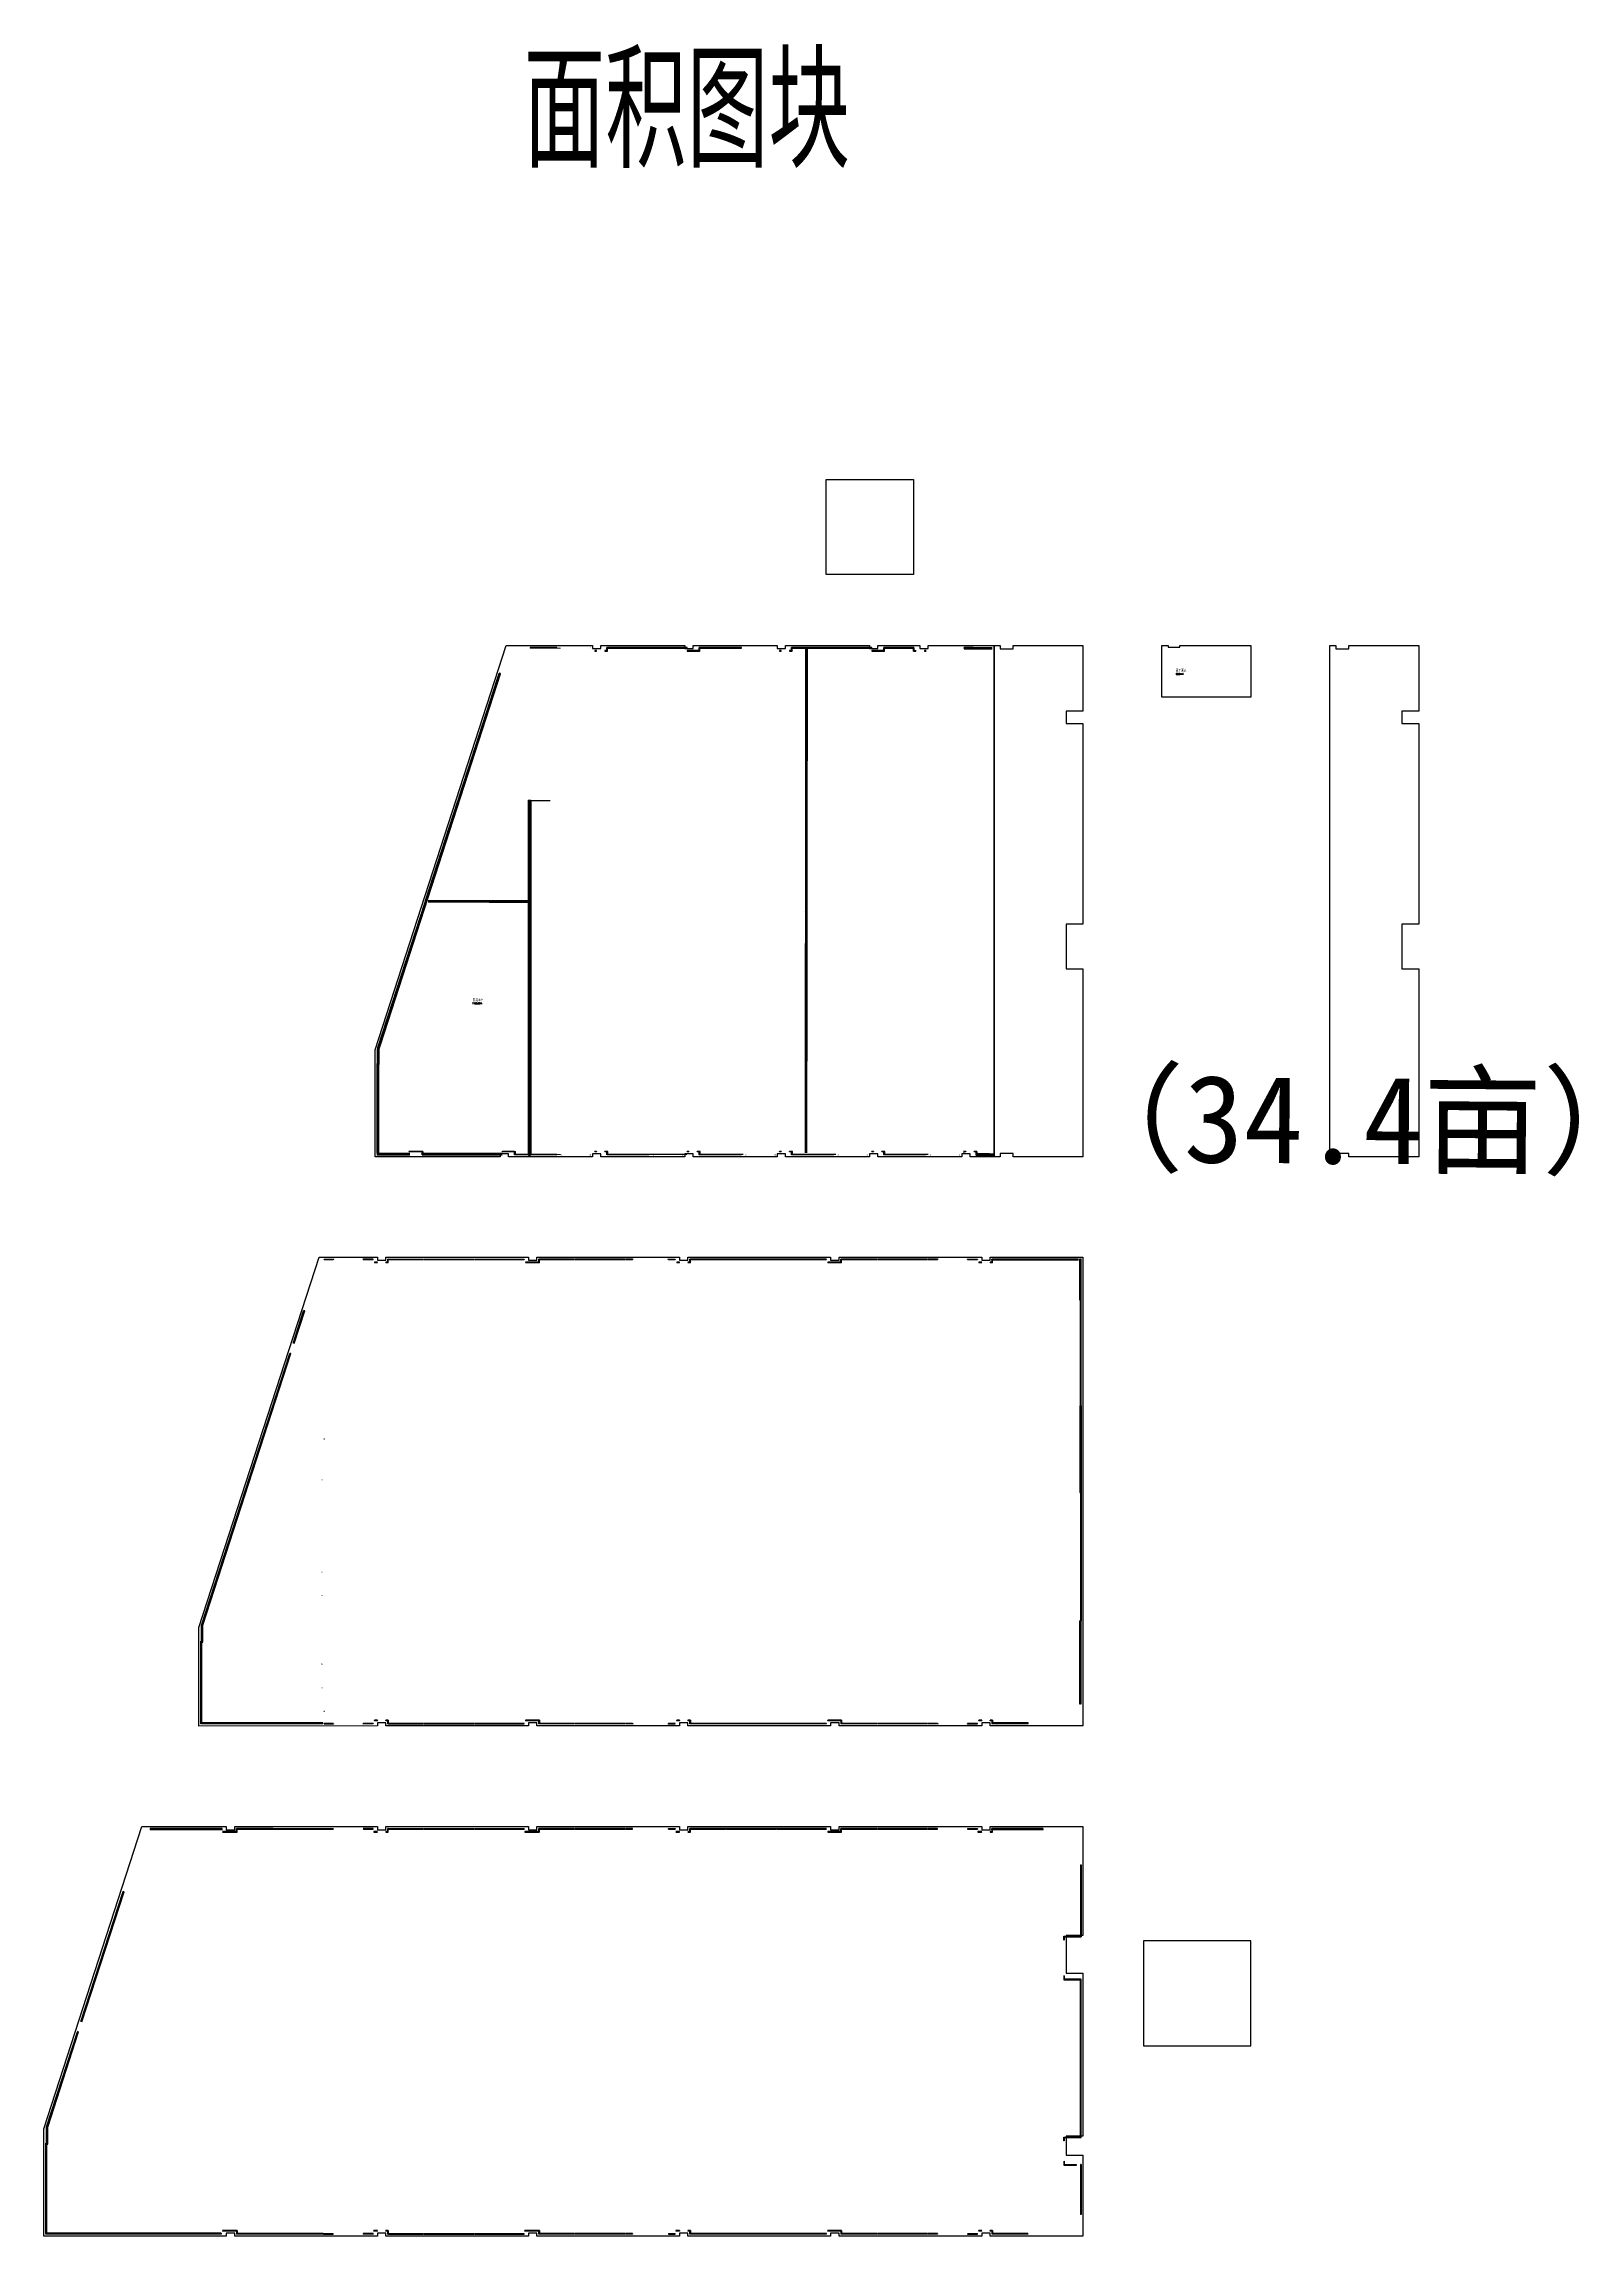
# Model space of a CAD drawing. Extents: x -1313754 to 847533, y 489853 to 941203.
# Drawn here: x -1313754 to -1039388, y 548220 to 940073 of the extents above; entities that cross this region are included whole.
import ezdxf

# ---------------------------------------------------------------- set-up
doc = ezdxf.new("R2010")
doc.units = 0
doc.header["$LTSCALE"] = 1000
doc.header["$MEASUREMENT"] = 0
doc.layers.get('Defpoints').update_dxf_attribs({"color": 210})
for name, color, linetype in [('10平面$0$YD-用地性质', 7, 'Continuous'), ('99平面图例外参$0$A-HATCH-2', 251, 'Continuous'), ('A-HATCH-2', 251, 'Continuous'), ('A-HRAIL', 173, 'Continuous'), ('A-LIN-V', 9, 'Continuous'), ('A-SFCE', 30, 'Continuous'), ('A-彩色打印层', 12, 'Continuous'), ('AS-WALL', 40, 'Continuous'), ('DIM_SYMB', 3, 'Continuous'), ('PUB_HATCH', 8, 'Continuous'), ('建-房间', 7, 'Continuous')]:
    doc.layers.add(name, color=color, linetype=linetype)
doc.styles.add('10平面$0$黑体', font='', dxfattribs={"height": 12})
doc.styles.add('A-AREA', font='SIMPLEX', dxfattribs={"bigfont": 'GBCBIG'})
doc.styles.add('A-STANDARD', font='SIMPLEX', dxfattribs={"bigfont": 'GBCBIG'})
doc.styles.get('10平面$0$黑体').set_extended_font_data('SimHei')
pattern_1 = [(45, (60, 0), (-60.000061, 60.000061), []), (135, (60, 0), (-60.000061, -60.000061), [])]

# ---------------------------------------------------------------- blocks, each defined once
blk = doc.blocks.new('234234werwer')
at = {"layer": 'Defpoints'}
for points in [[(582600, 39400), (598200, 39400), (598200, 22400), (582600, 22400)], [(608350, -81700), (608350, -81150), (606850, -81150), (606850, -81700), (591850, -81700), (591850, -81150), (590350, -81150), (590350, -81700), (575350, -81700), (575350, -81150), (573850, -81150), (573850, -81700), (558850, -81700), (558850, -81150), (557350, -81150), (557350, -81700), (542350, -81700), (542350, -81150), (540850, -81150), (540850, -81700), (525850, -81700), (525850, -81150), (524350, -81150), (524350, -81700), (502000, -81700), (502000, -62537), (525438, 9700), (525438, 9700), (540850, 9700), (540850, 9150), (542350, 9150), (542350, 9700), (557350, 9700), (557350, 9150), (558850, 9150), (558850, 9700), (573850, 9700), (573850, 9150), (575350, 9150), (575350, 9700), (590350, 9700), (590350, 9150), (591850, 9150), (591850, 9700), (599350, 9700), (599350, 9150), (600850, 9150), (600850, 9700), (612600, 9700), (612600, -81700)], [(612600, 9700), (613700, 9700), (613700, 9100), (616000, 9100), (616000, 9700), (628500, 9700), (628500, -2050), (625500, -2050), (625500, -4250), (628500, -4250), (628500, -40100), (625500, -40100), (625500, -48100), (628500, -48100), (628500, -81700), (616000, -81700), (616000, -81100), (613700, -81100), (613700, -81700), (612600, -81700), (612600, 500)], [(658500, 500), (642600, 500), (642600, 9700), (643700, 9700), (643700, 9400), (645800, 9400), (645800, 9700), (658500, 9700)], [(672600, 9700), (673700, 9700), (673700, 9100), (676000, 9100), (676000, 9700), (688500, 9700), (688500, -2050), (685500, -2050), (685500, -4250), (688500, -4250), (688500, -40100), (685500, -40100), (685500, -48100), (688500, -48100), (688500, -81700), (676000, -81700), (676000, -81100), (673700, -81100), (673700, -81700), (672600, -81700), (672600, 500)], [(557900, -183400), (557900, -182850), (556400, -182850), (556400, -183400), (530900, -183400), (530900, -182850), (529400, -182850), (529400, -183400), (503900, -183400), (503900, -182850), (502400, -182850), (502400, -183375), (470500, -183425), (470500, -165787), (491975, -99600), (491975, -99600), (502400, -99600), (502400, -100150), (503900, -100150), (503900, -99600), (529400, -99600), (529400, -100150), (530900, -100150), (530900, -99600), (556400, -99600), (556400, -100150), (557900, -100150), (557900, -99600), (583400, -99600), (583400, -100150), (584900, -100150), (584900, -99600), (610400, -99600), (610400, -100150), (611900, -100150), (611900, -99600), (628500, -99600), (628500, -183400), (611900, -183400), (611900, -182850), (610400, -182850), (610400, -183400), (584900, -183400), (584900, -182850), (583400, -182850), (583400, -183400)], [(503900, -274600), (503900, -274050), (502400, -274050), (502400, -274600), (476900, -274600), (476900, -274050), (475400, -274050), (475400, -274600), (442800, -274600), (442800, -255437), (460333, -201400), (460333, -201400), (475400, -201400), (475400, -201950), (476900, -201950), (476900, -201400), (502400, -201400), (502400, -201950), (503900, -201950), (503900, -201400), (529400, -201400), (529400, -201950), (530900, -201950), (530900, -201400), (556400, -201400), (556400, -201950), (557900, -201950), (557900, -201400), (583400, -201400), (583400, -201950), (584900, -201950), (584900, -201400), (610400, -201400), (610400, -201950), (611900, -201950), (611900, -201400), (628500, -201400), (628500, -220860), (625500, -220850), (625500, -227600), (628500, -227600), (628500, -256750), (625500, -256750), (625500, -260150), (628500, -260150), (628500, -274600), (611900, -274600), (611900, -274050), (610400, -274050), (610400, -274600), (584900, -274600), (584900, -274050), (583400, -274050), (583400, -274600), (557900, -274600), (557900, -274050), (556400, -274050), (556400, -274600), (530900, -274600), (530900, -274050), (529400, -274050), (529400, -274600)], [(639300, -240590), (658495, -240590), (658495, -221800), (639300, -221800)]]:
    blk.add_lwpolyline(points, close=True, dxfattribs=at)
at = {"layer": 'Defpoints', "style": 'A-STANDARD'}
blk.add_text('面积图块', height=20255.3, dxfattribs=at).set_placement((528534, 95110))
blk = doc.blocks.new('3333')
at = {"layer": 'A-SFCE', "const_width": 20}
blk.add_lwpolyline([(-227064, 766320), (-227064, 766510), (-227244, 766510), (-227244, 766320)], dxfattribs=at)
blk = doc.blocks.new('99平面图例外参$0$$LinePat$填挖边坡')
at = {"color": 0}
for p, q in [((0, 0), (0, -1500)), ((300, 0), (300, -600))]:
    blk.add_line(p, q, dxfattribs=at)
at = {"layer": 'Defpoints', "color": 0}
blk.add_point((600, 0), dxfattribs=at)
blk = doc.blocks.new('99平面图例外参$0$$LinePat$圆环')
for points in [[(0, 150), (300, 150)], [(0, 0), (300, 0)], [(0, -150), (300, -150)]]:
    blk.add_lwpolyline(points)
at = {"color": 0}
blk.add_circle((150, 0), 150, dxfattribs=at)
blk = doc.blocks.new('34242343243')
at = {"layer": 'A-HRAIL'}
for p, q in [((-246004, 742020), (-246004, 742120)), ((-149004, 742020), (-149004, 742120)), ((-147504, 742020), (-147504, 742120)), ((-147004, 742020), (-147004, 742120))]:
    blk.add_line(p, q, dxfattribs=at)
at = {"layer": 'A-LIN-V'}
for p, q in [((-149304, 831970), (-149304, 832170)), ((-147654, 832170), (-149304, 832170)), ((-147654, 831970), (-149304, 831970)), ((-234063, 822305), (-232370, 827520)), ((-233872, 822243), (-232160, 827520)), ((-239156, 806607), (-234680, 820402)), ((-238966, 806545), (-234490, 820340)), ((-234680, 820402), (-234490, 820340)), ((-234063, 822305), (-233872, 822243)), ((-245527, 786970), (-239761, 804742)), ((-245317, 786970), (-239571, 804680)), ((-254054, 760690), (-245625, 786670)), ((-253854, 760659), (-245414, 786670)), ((-254054, 757820), (-254054, 760690)), ((-253854, 757620), (-253854, 760659)), ((-254204, 741816), (-254204, 757820)), ((-254204, 757820), (-254004, 757820)), ((-254004, 741816), (-254004, 757820)), ((-254004, 757620), (-253854, 757620)), ((-248854, 741670), (-253654, 741670)), ((-253654, 741670), (-253654, 741470)), ((-248854, 741470), (-253654, 741470)), ((-248854, 741670), (-248854, 741470)), ((-246154, 741970), (-245954, 741970)), ((-246154, 741470), (-246154, 741970)), ((-232154, 741470), (-246154, 741470)), ((-245954, 741670), (-245954, 741970)), ((-232154, 741670), (-245954, 741670)), ((-232154, 741670), (-232154, 741470)), ((-147154, 741970), (-146954, 741970)), ((-147154, 741470), (-147154, 741970)), ((-144754, 741470), (-147154, 741470)), ((-146954, 741670), (-146954, 741970)), ((-144754, 741670), (-146954, 741670)), ((-144754, 741670), (-144754, 741470)), ((-128858, 722870), (-144354, 722870)), ((-128858, 722670), (-144354, 722670)), ((-128604, 715520), (-128604, 722914)), ((-128404, 715520), (-128404, 722914)), ((-269196, 707857), (-267326, 713620)), ((-269006, 707795), (-267116, 713620)), ((-128404, 715520), (-128604, 715520)), ((-285554, 657440), (-269808, 705970)), ((-285354, 657409), (-269598, 705970)), ((-128604, 696620), (-128604, 681170)), ((-128404, 696620), (-128604, 696620)), ((-128404, 696620), (-128404, 681170)), ((-263604, 690700), (-263704, 690700)), ((-128404, 681170), (-128604, 681170)), ((-285704, 639770), (-285704, 654570)), ((-285704, 654570), (-285504, 654570)), ((-285554, 654570), (-285554, 657440)), ((-285504, 639970), (-285504, 654570)), ((-285354, 654370), (-285354, 657409)), ((-128404, 658220), (-128604, 658220)), ((-128604, 643320), (-128604, 658220)), ((-128404, 643320), (-128404, 658220)), ((-285504, 654370), (-285354, 654370)), ((-263908, 639770), (-285704, 639770)), ((-263908, 639970), (-285504, 639970)), ((-263704, 642070), (-263604, 642070)), ((-137850, 639970), (-144354, 639970)), ((-137850, 639770), (-144354, 639770)), ((-281908, 621070), (-294754, 621070)), ((-281908, 620870), (-294754, 620870)), ((-135154, 621070), (-144354, 621070)), ((-135154, 620870), (-144354, 620870)), ((-307133, 586607), (-299596, 609834)), ((-306942, 586545), (-299406, 609772)), ((-299406, 609772), (-299596, 609834)), ((-313254, 567740), (-307745, 584720)), ((-313054, 567709), (-307535, 584720)), ((-313404, 548570), (-313404, 564870)), ((-313404, 564870), (-313204, 564870)), ((-313254, 564870), (-313254, 567740)), ((-313204, 548770), (-313204, 564870)), ((-313204, 564670), (-313054, 564670)), ((-313054, 564670), (-313054, 567709)), ((-282054, 548770), (-313204, 548770)), ((-282054, 548770), (-282054, 548570)), ((-282054, 548570), (-313404, 548570))]:
    blk.add_line(p, q, dxfattribs=at)
at = {"layer": '99平面图例外参$0$A-HATCH-2', "color": 203}
for p, xscale, yscale, zscale, rotation in [((-149222, 831970), 0.1375000007618825, 0.1333333333333333, 0.1333333333333333, 179.9999999990459), ((-149139, 831970), 0.1375000007618825, 0.1333333333333333, 0.1333333333333333, 179.9999999990459), ((-149057, 831970), 0.1375000007618825, 0.1333333333333333, 0.1333333333333333, 179.9999999990459), ((-148974, 831970), 0.1375000007618825, 0.1333333333333333, 0.1333333333333333, 179.9999999990459), ((-148892, 831970), 0.1375000007618825, 0.1333333333333333, 0.1333333333333333, 179.9999999990459), ((-148809, 831970), 0.1375000007618825, 0.1333333333333333, 0.1333333333333333, 179.9999999990459), ((-148727, 831970), 0.1375000007618825, 0.1333333333333333, 0.1333333333333333, 179.9999999990459), ((-148644, 831970), 0.1375000007618825, 0.1333333333333333, 0.1333333333333333, 179.9999999990459), ((-148562, 831970), 0.1375000007618825, 0.1333333333333333, 0.1333333333333333, 179.9999999990459), ((-148479, 831970), 0.1375000007618825, 0.1333333333333333, 0.1333333333333333, 179.9999999990459), ((-148397, 831970), 0.1375000007618825, 0.1333333333333333, 0.1333333333333333, 179.9999999990459), ((-148314, 831970), 0.1375000007618825, 0.1333333333333333, 0.1333333333333333, 179.9999999990459), ((-148232, 831970), 0.1375000007618825, 0.1333333333333333, 0.1333333333333333, 179.9999999990459), ((-148149, 831970), 0.1375000007618825, 0.1333333333333333, 0.1333333333333333, 179.9999999990459), ((-148067, 831970), 0.1375000007618825, 0.1333333333333333, 0.1333333333333333, 179.9999999990459), ((-147984, 831970), 0.1375000007618825, 0.1333333333333333, 0.1333333333333333, 179.9999999990459), ((-147902, 831970), 0.1375000007618825, 0.1333333333333333, 0.1333333333333333, 179.9999999990459), ((-147819, 831970), 0.1375000007618825, 0.1333333333333333, 0.1333333333333333, 179.9999999990459), ((-147737, 831970), 0.1375000007618825, 0.1333333333333333, 0.1333333333333333, 179.9999999990459), ((-147654, 831970), 0.1375000007618825, 0.1333333333333333, 0.1333333333333333, 179.9999999990459), ((-232408, 826755), 0.1340092853501162, 0.1333333333333333, 0.1333333333333333, 252.0237134181385), ((-232384, 826832), 0.1340092853501162, 0.1333333333333333, 0.1333333333333333, 252.0237134181385), ((-232359, 826908), 0.1340092853501162, 0.1333333333333333, 0.1333333333333333, 252.0237134181385), ((-232334, 826985), 0.1340092853501162, 0.1333333333333333, 0.1333333333333333, 252.0237134181385), ((-232309, 827061), 0.1340092853501162, 0.1333333333333333, 0.1333333333333333, 252.0237134181385), ((-232284, 827138), 0.1340092853501162, 0.1333333333333333, 0.1333333333333333, 252.0237134181385), ((-232259, 827214), 0.1340092853501162, 0.1333333333333333, 0.1333333333333333, 252.0237134181385), ((-232235, 827291), 0.1340092853501162, 0.1333333333333333, 0.1333333333333333, 252.0237134181385), ((-232210, 827367), 0.1340092853501162, 0.1333333333333333, 0.1333333333333333, 252.0237134181385), ((-232185, 827444), 0.1340092853501162, 0.1333333333333333, 0.1333333333333333, 252.0237134181385), ((-232160, 827520), 0.1340092853501162, 0.1333333333333333, 0.1333333333333333, 252.0237134181385), ((-233674, 822855), 0.1340092853501162, 0.1333333333333333, 0.1333333333333333, 252.0237134181385), ((-233649, 822931), 0.1340092853501162, 0.1333333333333333, 0.1333333333333333, 252.0237134181385), ((-233624, 823008), 0.1340092853501162, 0.1333333333333333, 0.1333333333333333, 252.0237134181385), ((-233599, 823084), 0.1340092853501162, 0.1333333333333333, 0.1333333333333333, 252.0237134181385), ((-233575, 823161), 0.1340092853501162, 0.1333333333333333, 0.1333333333333333, 252.0237134181385), ((-233550, 823237), 0.1340092853501162, 0.1333333333333333, 0.1333333333333333, 252.0237134181385), ((-233525, 823314), 0.1340092853501162, 0.1333333333333333, 0.1333333333333333, 252.0237134181385), ((-233500, 823390), 0.1340092853501162, 0.1333333333333333, 0.1333333333333333, 252.0237134181385), ((-233475, 823467), 0.1340092853501162, 0.1333333333333333, 0.1333333333333333, 252.0237134181385), ((-233451, 823543), 0.1340092853501162, 0.1333333333333333, 0.1333333333333333, 252.0237134181385), ((-233426, 823619), 0.1340092853501162, 0.1333333333333333, 0.1333333333333333, 252.0237134181385), ((-233401, 823696), 0.1340092853501162, 0.1333333333333333, 0.1333333333333333, 252.0237134181385), ((-233376, 823772), 0.1340092853501162, 0.1333333333333333, 0.1333333333333333, 252.0237134181385), ((-233351, 823849), 0.1340092853501162, 0.1333333333333333, 0.1333333333333333, 252.0237134181385), ((-233326, 823925), 0.1340092853501162, 0.1333333333333333, 0.1333333333333333, 252.0237134181385), ((-233302, 824002), 0.1340092853501162, 0.1333333333333333, 0.1333333333333333, 252.0237134181385), ((-233277, 824078), 0.1340092853501162, 0.1333333333333333, 0.1333333333333333, 252.0237134181385), ((-233252, 824155), 0.1340092853501162, 0.1333333333333333, 0.1333333333333333, 252.0237134181385), ((-233227, 824231), 0.1340092853501162, 0.1333333333333333, 0.1333333333333333, 252.0237134181385), ((-233202, 824308), 0.1340092853501162, 0.1333333333333333, 0.1333333333333333, 252.0237134181385), ((-233178, 824384), 0.1340092853501162, 0.1333333333333333, 0.1333333333333333, 252.0237134181385), ((-233153, 824461), 0.1340092853501162, 0.1333333333333333, 0.1333333333333333, 252.0237134181385), ((-233128, 824537), 0.1340092853501162, 0.1333333333333333, 0.1333333333333333, 252.0237134181385), ((-233103, 824614), 0.1340092853501162, 0.1333333333333333, 0.1333333333333333, 252.0237134181385), ((-233078, 824690), 0.1340092853501162, 0.1333333333333333, 0.1333333333333333, 252.0237134181385), ((-233054, 824767), 0.1340092853501162, 0.1333333333333333, 0.1333333333333333, 252.0237134181385), ((-233029, 824843), 0.1340092853501162, 0.1333333333333333, 0.1333333333333333, 252.0237134181385), ((-233004, 824920), 0.1340092853501162, 0.1333333333333333, 0.1333333333333333, 252.0237134181385), ((-232979, 824996), 0.1340092853501162, 0.1333333333333333, 0.1333333333333333, 252.0237134181385), ((-232954, 825073), 0.1340092853501162, 0.1333333333333333, 0.1333333333333333, 252.0237134181385), ((-232929, 825149), 0.1340092853501162, 0.1333333333333333, 0.1333333333333333, 252.0237134181385), ((-232905, 825226), 0.1340092853501162, 0.1333333333333333, 0.1333333333333333, 252.0237134181385), ((-232880, 825302), 0.1340092853501162, 0.1333333333333333, 0.1333333333333333, 252.0237134181385), ((-232855, 825379), 0.1340092853501162, 0.1333333333333333, 0.1333333333333333, 252.0237134181385), ((-232830, 825455), 0.1340092853501162, 0.1333333333333333, 0.1333333333333333, 252.0237134181385), ((-232805, 825532), 0.1340092853501162, 0.1333333333333333, 0.1333333333333333, 252.0237134181385), ((-232781, 825608), 0.1340092853501162, 0.1333333333333333, 0.1333333333333333, 252.0237134181385), ((-232756, 825684), 0.1340092853501162, 0.1333333333333333, 0.1333333333333333, 252.0237134181385), ((-232731, 825761), 0.1340092853501162, 0.1333333333333333, 0.1333333333333333, 252.0237134181385), ((-232706, 825837), 0.1340092853501162, 0.1333333333333333, 0.1333333333333333, 252.0237134181385), ((-232681, 825914), 0.1340092853501162, 0.1333333333333333, 0.1333333333333333, 252.0237134181385), ((-232656, 825990), 0.1340092853501162, 0.1333333333333333, 0.1333333333333333, 252.0237134181385), ((-232632, 826067), 0.1340092853501162, 0.1333333333333333, 0.1333333333333333, 252.0237134181385), ((-232607, 826143), 0.1340092853501162, 0.1333333333333333, 0.1333333333333333, 252.0237134181385), ((-232582, 826220), 0.1340092853501162, 0.1333333333333333, 0.1333333333333333, 252.0237134181385), ((-232557, 826296), 0.1340092853501162, 0.1333333333333333, 0.1333333333333333, 252.0237134181385), ((-232532, 826373), 0.1340092853501162, 0.1333333333333333, 0.1333333333333333, 252.0237134181385), ((-232508, 826449), 0.1340092853501162, 0.1333333333333333, 0.1333333333333333, 252.0237134181385), ((-232483, 826526), 0.1340092853501162, 0.1333333333333333, 0.1333333333333333, 252.0237134181385), ((-232458, 826602), 0.1340092853501162, 0.1333333333333333, 0.1333333333333333, 252.0237134181385), ((-232433, 826679), 0.1340092853501162, 0.1333333333333333, 0.1333333333333333, 252.0237134181385), ((-234935, 818969), 0.133545278136847, 0.1333333333333333, 0.1333333333333333, 252.0237134181383), ((-234910, 819045), 0.133545278136847, 0.1333333333333333, 0.1333333333333333, 252.0237134181383), ((-234885, 819121), 0.133545278136847, 0.1333333333333333, 0.1333333333333333, 252.0237134181383), ((-234861, 819197), 0.133545278136847, 0.1333333333333333, 0.1333333333333333, 252.0237134181383), ((-234836, 819273), 0.133545278136847, 0.1333333333333333, 0.1333333333333333, 252.0237134181383), ((-234811, 819350), 0.133545278136847, 0.1333333333333333, 0.1333333333333333, 252.0237134181383), ((-234786, 819426), 0.133545278136847, 0.1333333333333333, 0.1333333333333333, 252.0237134181383), ((-234762, 819502), 0.133545278136847, 0.1333333333333333, 0.1333333333333333, 252.0237134181383), ((-234737, 819578), 0.133545278136847, 0.1333333333333333, 0.1333333333333333, 252.0237134181383), ((-234712, 819655), 0.133545278136847, 0.1333333333333333, 0.1333333333333333, 252.0237134181383), ((-234687, 819731), 0.133545278136847, 0.1333333333333333, 0.1333333333333333, 252.0237134181383), ((-234663, 819807), 0.133545278136847, 0.1333333333333333, 0.1333333333333333, 252.0237134181383), ((-234638, 819883), 0.133545278136847, 0.1333333333333333, 0.1333333333333333, 252.0237134181383), ((-234613, 819959), 0.133545278136847, 0.1333333333333333, 0.1333333333333333, 252.0237134181383), ((-234589, 820036), 0.133545278136847, 0.1333333333333333, 0.1333333333333333, 252.0237134181383), ((-234564, 820112), 0.133545278136847, 0.1333333333333333, 0.1333333333333333, 252.0237134181383), ((-234539, 820188), 0.133545278136847, 0.1333333333333333, 0.1333333333333333, 252.0237134181383), ((-234514, 820264), 0.133545278136847, 0.1333333333333333, 0.1333333333333333, 252.0237134181383), ((-234490, 820340), 0.133545278136847, 0.1333333333333333, 0.1333333333333333, 252.0237134181383), ((-233848, 822319), 0.1340092853501162, 0.1333333333333333, 0.1333333333333333, 252.0237134181385), ((-233823, 822396), 0.1340092853501162, 0.1333333333333333, 0.1333333333333333, 252.0237134181385), ((-233798, 822472), 0.1340092853501162, 0.1333333333333333, 0.1333333333333333, 252.0237134181385), ((-233773, 822549), 0.1340092853501162, 0.1333333333333333, 0.1333333333333333, 252.0237134181385), ((-233748, 822625), 0.1340092853501162, 0.1333333333333333, 0.1333333333333333, 252.0237134181385), ((-233724, 822702), 0.1340092853501162, 0.1333333333333333, 0.1333333333333333, 252.0237134181385), ((-233699, 822778), 0.1340092853501162, 0.1333333333333333, 0.1333333333333333, 252.0237134181385), ((-236221, 815005), 0.133545278136847, 0.1333333333333333, 0.1333333333333333, 252.0237134181383), ((-236196, 815082), 0.133545278136847, 0.1333333333333333, 0.1333333333333333, 252.0237134181383), ((-236171, 815158), 0.133545278136847, 0.1333333333333333, 0.1333333333333333, 252.0237134181383), ((-236147, 815234), 0.133545278136847, 0.1333333333333333, 0.1333333333333333, 252.0237134181383), ((-236122, 815310), 0.133545278136847, 0.1333333333333333, 0.1333333333333333, 252.0237134181383), ((-236097, 815386), 0.133545278136847, 0.1333333333333333, 0.1333333333333333, 252.0237134181383), ((-236072, 815463), 0.133545278136847, 0.1333333333333333, 0.1333333333333333, 252.0237134181383), ((-236048, 815539), 0.133545278136847, 0.1333333333333333, 0.1333333333333333, 252.0237134181383), ((-236023, 815615), 0.133545278136847, 0.1333333333333333, 0.1333333333333333, 252.0237134181383), ((-235998, 815691), 0.133545278136847, 0.1333333333333333, 0.1333333333333333, 252.0237134181383), ((-235973, 815768), 0.133545278136847, 0.1333333333333333, 0.1333333333333333, 252.0237134181383), ((-235949, 815844), 0.133545278136847, 0.1333333333333333, 0.1333333333333333, 252.0237134181383), ((-235924, 815920), 0.133545278136847, 0.1333333333333333, 0.1333333333333333, 252.0237134181383), ((-235899, 815996), 0.133545278136847, 0.1333333333333333, 0.1333333333333333, 252.0237134181383), ((-235874, 816072), 0.133545278136847, 0.1333333333333333, 0.1333333333333333, 252.0237134181383), ((-235850, 816149), 0.133545278136847, 0.1333333333333333, 0.1333333333333333, 252.0237134181383), ((-235825, 816225), 0.133545278136847, 0.1333333333333333, 0.1333333333333333, 252.0237134181383), ((-235800, 816301), 0.133545278136847, 0.1333333333333333, 0.1333333333333333, 252.0237134181383), ((-235776, 816377), 0.133545278136847, 0.1333333333333333, 0.1333333333333333, 252.0237134181383), ((-235751, 816453), 0.133545278136847, 0.1333333333333333, 0.1333333333333333, 252.0237134181383), ((-235726, 816530), 0.133545278136847, 0.1333333333333333, 0.1333333333333333, 252.0237134181383), ((-235701, 816606), 0.133545278136847, 0.1333333333333333, 0.1333333333333333, 252.0237134181383), ((-235677, 816682), 0.133545278136847, 0.1333333333333333, 0.1333333333333333, 252.0237134181383), ((-235652, 816758), 0.133545278136847, 0.1333333333333333, 0.1333333333333333, 252.0237134181383), ((-235627, 816835), 0.133545278136847, 0.1333333333333333, 0.1333333333333333, 252.0237134181383), ((-235602, 816911), 0.133545278136847, 0.1333333333333333, 0.1333333333333333, 252.0237134181383), ((-235578, 816987), 0.133545278136847, 0.1333333333333333, 0.1333333333333333, 252.0237134181383), ((-235553, 817063), 0.133545278136847, 0.1333333333333333, 0.1333333333333333, 252.0237134181383), ((-235528, 817139), 0.133545278136847, 0.1333333333333333, 0.1333333333333333, 252.0237134181383), ((-235504, 817216), 0.133545278136847, 0.1333333333333333, 0.1333333333333333, 252.0237134181383), ((-235479, 817292), 0.133545278136847, 0.1333333333333333, 0.1333333333333333, 252.0237134181383), ((-235454, 817368), 0.133545278136847, 0.1333333333333333, 0.1333333333333333, 252.0237134181383), ((-235429, 817444), 0.133545278136847, 0.1333333333333333, 0.1333333333333333, 252.0237134181383), ((-235405, 817520), 0.133545278136847, 0.1333333333333333, 0.1333333333333333, 252.0237134181383), ((-235380, 817597), 0.133545278136847, 0.1333333333333333, 0.1333333333333333, 252.0237134181383), ((-235355, 817673), 0.133545278136847, 0.1333333333333333, 0.1333333333333333, 252.0237134181383), ((-235330, 817749), 0.133545278136847, 0.1333333333333333, 0.1333333333333333, 252.0237134181383), ((-235306, 817825), 0.133545278136847, 0.1333333333333333, 0.1333333333333333, 252.0237134181383), ((-235281, 817902), 0.133545278136847, 0.1333333333333333, 0.1333333333333333, 252.0237134181383), ((-235256, 817978), 0.133545278136847, 0.1333333333333333, 0.1333333333333333, 252.0237134181383), ((-235232, 818054), 0.133545278136847, 0.1333333333333333, 0.1333333333333333, 252.0237134181383), ((-235207, 818130), 0.133545278136847, 0.1333333333333333, 0.1333333333333333, 252.0237134181383), ((-235182, 818206), 0.133545278136847, 0.1333333333333333, 0.1333333333333333, 252.0237134181383), ((-235157, 818283), 0.133545278136847, 0.1333333333333333, 0.1333333333333333, 252.0237134181383), ((-235133, 818359), 0.133545278136847, 0.1333333333333333, 0.1333333333333333, 252.0237134181383), ((-235108, 818435), 0.133545278136847, 0.1333333333333333, 0.1333333333333333, 252.0237134181383), ((-235083, 818511), 0.133545278136847, 0.1333333333333333, 0.1333333333333333, 252.0237134181383), ((-235058, 818588), 0.133545278136847, 0.1333333333333333, 0.1333333333333333, 252.0237134181383), ((-235034, 818664), 0.133545278136847, 0.1333333333333333, 0.1333333333333333, 252.0237134181383), ((-235009, 818740), 0.133545278136847, 0.1333333333333333, 0.1333333333333333, 252.0237134181383), ((-234984, 818816), 0.133545278136847, 0.1333333333333333, 0.1333333333333333, 252.0237134181383), ((-234960, 818892), 0.133545278136847, 0.1333333333333333, 0.1333333333333333, 252.0237134181383), ((-237482, 811118), 0.133545278136847, 0.1333333333333333, 0.1333333333333333, 252.0237134181383), ((-237457, 811195), 0.133545278136847, 0.1333333333333333, 0.1333333333333333, 252.0237134181383), ((-237432, 811271), 0.133545278136847, 0.1333333333333333, 0.1333333333333333, 252.0237134181383), ((-237408, 811347), 0.133545278136847, 0.1333333333333333, 0.1333333333333333, 252.0237134181383), ((-237383, 811423), 0.133545278136847, 0.1333333333333333, 0.1333333333333333, 252.0237134181383), ((-237358, 811499), 0.133545278136847, 0.1333333333333333, 0.1333333333333333, 252.0237134181383), ((-237334, 811576), 0.133545278136847, 0.1333333333333333, 0.1333333333333333, 252.0237134181383), ((-237309, 811652), 0.133545278136847, 0.1333333333333333, 0.1333333333333333, 252.0237134181383), ((-237284, 811728), 0.133545278136847, 0.1333333333333333, 0.1333333333333333, 252.0237134181383), ((-237259, 811804), 0.133545278136847, 0.1333333333333333, 0.1333333333333333, 252.0237134181383), ((-237235, 811881), 0.133545278136847, 0.1333333333333333, 0.1333333333333333, 252.0237134181383), ((-237210, 811957), 0.133545278136847, 0.1333333333333333, 0.1333333333333333, 252.0237134181383), ((-237185, 812033), 0.133545278136847, 0.1333333333333333, 0.1333333333333333, 252.0237134181383), ((-237160, 812109), 0.133545278136847, 0.1333333333333333, 0.1333333333333333, 252.0237134181383), ((-237136, 812185), 0.133545278136847, 0.1333333333333333, 0.1333333333333333, 252.0237134181383), ((-237111, 812262), 0.133545278136847, 0.1333333333333333, 0.1333333333333333, 252.0237134181383), ((-237086, 812338), 0.133545278136847, 0.1333333333333333, 0.1333333333333333, 252.0237134181383), ((-237061, 812414), 0.133545278136847, 0.1333333333333333, 0.1333333333333333, 252.0237134181383), ((-237037, 812490), 0.133545278136847, 0.1333333333333333, 0.1333333333333333, 252.0237134181383), ((-237012, 812566), 0.133545278136847, 0.1333333333333333, 0.1333333333333333, 252.0237134181383), ((-236987, 812643), 0.133545278136847, 0.1333333333333333, 0.1333333333333333, 252.0237134181383), ((-236963, 812719), 0.133545278136847, 0.1333333333333333, 0.1333333333333333, 252.0237134181383), ((-236938, 812795), 0.133545278136847, 0.1333333333333333, 0.1333333333333333, 252.0237134181383), ((-236913, 812871), 0.133545278136847, 0.1333333333333333, 0.1333333333333333, 252.0237134181383), ((-236888, 812948), 0.133545278136847, 0.1333333333333333, 0.1333333333333333, 252.0237134181383), ((-236864, 813024), 0.133545278136847, 0.1333333333333333, 0.1333333333333333, 252.0237134181383), ((-236839, 813100), 0.133545278136847, 0.1333333333333333, 0.1333333333333333, 252.0237134181383), ((-236814, 813176), 0.133545278136847, 0.1333333333333333, 0.1333333333333333, 252.0237134181383), ((-236789, 813252), 0.133545278136847, 0.1333333333333333, 0.1333333333333333, 252.0237134181383), ((-236765, 813329), 0.133545278136847, 0.1333333333333333, 0.1333333333333333, 252.0237134181383), ((-236740, 813405), 0.133545278136847, 0.1333333333333333, 0.1333333333333333, 252.0237134181383), ((-236715, 813481), 0.133545278136847, 0.1333333333333333, 0.1333333333333333, 252.0237134181383), ((-236691, 813557), 0.133545278136847, 0.1333333333333333, 0.1333333333333333, 252.0237134181383), ((-236666, 813633), 0.133545278136847, 0.1333333333333333, 0.1333333333333333, 252.0237134181383), ((-236641, 813710), 0.133545278136847, 0.1333333333333333, 0.1333333333333333, 252.0237134181383), ((-236616, 813786), 0.133545278136847, 0.1333333333333333, 0.1333333333333333, 252.0237134181383), ((-236592, 813862), 0.133545278136847, 0.1333333333333333, 0.1333333333333333, 252.0237134181383), ((-236567, 813938), 0.133545278136847, 0.1333333333333333, 0.1333333333333333, 252.0237134181383), ((-236542, 814015), 0.133545278136847, 0.1333333333333333, 0.1333333333333333, 252.0237134181383), ((-236517, 814091), 0.133545278136847, 0.1333333333333333, 0.1333333333333333, 252.0237134181383), ((-236493, 814167), 0.133545278136847, 0.1333333333333333, 0.1333333333333333, 252.0237134181383), ((-236468, 814243), 0.133545278136847, 0.1333333333333333, 0.1333333333333333, 252.0237134181383), ((-236443, 814319), 0.133545278136847, 0.1333333333333333, 0.1333333333333333, 252.0237134181383), ((-236419, 814396), 0.133545278136847, 0.1333333333333333, 0.1333333333333333, 252.0237134181383), ((-236394, 814472), 0.133545278136847, 0.1333333333333333, 0.1333333333333333, 252.0237134181383), ((-236369, 814548), 0.133545278136847, 0.1333333333333333, 0.1333333333333333, 252.0237134181383), ((-236344, 814624), 0.133545278136847, 0.1333333333333333, 0.1333333333333333, 252.0237134181383), ((-236320, 814701), 0.133545278136847, 0.1333333333333333, 0.1333333333333333, 252.0237134181383), ((-236295, 814777), 0.133545278136847, 0.1333333333333333, 0.1333333333333333, 252.0237134181383), ((-236270, 814853), 0.133545278136847, 0.1333333333333333, 0.1333333333333333, 252.0237134181383), ((-236245, 814929), 0.133545278136847, 0.1333333333333333, 0.1333333333333333, 252.0237134181383), ((-238743, 807231), 0.133545278136847, 0.1333333333333333, 0.1333333333333333, 252.0237134181383), ((-238718, 807308), 0.133545278136847, 0.1333333333333333, 0.1333333333333333, 252.0237134181383), ((-238694, 807384), 0.133545278136847, 0.1333333333333333, 0.1333333333333333, 252.0237134181383), ((-238669, 807460), 0.133545278136847, 0.1333333333333333, 0.1333333333333333, 252.0237134181383), ((-238644, 807536), 0.133545278136847, 0.1333333333333333, 0.1333333333333333, 252.0237134181383), ((-238619, 807612), 0.133545278136847, 0.1333333333333333, 0.1333333333333333, 252.0237134181383), ((-238595, 807689), 0.133545278136847, 0.1333333333333333, 0.1333333333333333, 252.0237134181383), ((-238570, 807765), 0.133545278136847, 0.1333333333333333, 0.1333333333333333, 252.0237134181383), ((-238545, 807841), 0.133545278136847, 0.1333333333333333, 0.1333333333333333, 252.0237134181383), ((-238521, 807917), 0.133545278136847, 0.1333333333333333, 0.1333333333333333, 252.0237134181383), ((-238496, 807994), 0.133545278136847, 0.1333333333333333, 0.1333333333333333, 252.0237134181383), ((-238471, 808070), 0.133545278136847, 0.1333333333333333, 0.1333333333333333, 252.0237134181383), ((-238446, 808146), 0.133545278136847, 0.1333333333333333, 0.1333333333333333, 252.0237134181383), ((-238422, 808222), 0.133545278136847, 0.1333333333333333, 0.1333333333333333, 252.0237134181383), ((-238397, 808298), 0.133545278136847, 0.1333333333333333, 0.1333333333333333, 252.0237134181383), ((-238372, 808375), 0.133545278136847, 0.1333333333333333, 0.1333333333333333, 252.0237134181383), ((-238347, 808451), 0.133545278136847, 0.1333333333333333, 0.1333333333333333, 252.0237134181383), ((-238323, 808527), 0.133545278136847, 0.1333333333333333, 0.1333333333333333, 252.0237134181383), ((-238298, 808603), 0.133545278136847, 0.1333333333333333, 0.1333333333333333, 252.0237134181383), ((-238273, 808679), 0.133545278136847, 0.1333333333333333, 0.1333333333333333, 252.0237134181383), ((-238248, 808756), 0.133545278136847, 0.1333333333333333, 0.1333333333333333, 252.0237134181383), ((-238224, 808832), 0.133545278136847, 0.1333333333333333, 0.1333333333333333, 252.0237134181383), ((-238199, 808908), 0.133545278136847, 0.1333333333333333, 0.1333333333333333, 252.0237134181383), ((-238174, 808984), 0.133545278136847, 0.1333333333333333, 0.1333333333333333, 252.0237134181383), ((-238150, 809061), 0.133545278136847, 0.1333333333333333, 0.1333333333333333, 252.0237134181383), ((-238125, 809137), 0.133545278136847, 0.1333333333333333, 0.1333333333333333, 252.0237134181383), ((-238100, 809213), 0.133545278136847, 0.1333333333333333, 0.1333333333333333, 252.0237134181383), ((-238075, 809289), 0.133545278136847, 0.1333333333333333, 0.1333333333333333, 252.0237134181383), ((-238051, 809365), 0.133545278136847, 0.1333333333333333, 0.1333333333333333, 252.0237134181383), ((-238026, 809442), 0.133545278136847, 0.1333333333333333, 0.1333333333333333, 252.0237134181383), ((-238001, 809518), 0.133545278136847, 0.1333333333333333, 0.1333333333333333, 252.0237134181383), ((-237976, 809594), 0.133545278136847, 0.1333333333333333, 0.1333333333333333, 252.0237134181383), ((-237952, 809670), 0.133545278136847, 0.1333333333333333, 0.1333333333333333, 252.0237134181383), ((-237927, 809746), 0.133545278136847, 0.1333333333333333, 0.1333333333333333, 252.0237134181383), ((-237902, 809823), 0.133545278136847, 0.1333333333333333, 0.1333333333333333, 252.0237134181383), ((-237878, 809899), 0.133545278136847, 0.1333333333333333, 0.1333333333333333, 252.0237134181383), ((-237853, 809975), 0.133545278136847, 0.1333333333333333, 0.1333333333333333, 252.0237134181383), ((-237828, 810051), 0.133545278136847, 0.1333333333333333, 0.1333333333333333, 252.0237134181383), ((-237803, 810128), 0.133545278136847, 0.1333333333333333, 0.1333333333333333, 252.0237134181383), ((-237779, 810204), 0.133545278136847, 0.1333333333333333, 0.1333333333333333, 252.0237134181383), ((-237754, 810280), 0.133545278136847, 0.1333333333333333, 0.1333333333333333, 252.0237134181383), ((-237729, 810356), 0.133545278136847, 0.1333333333333333, 0.1333333333333333, 252.0237134181383), ((-237704, 810432), 0.133545278136847, 0.1333333333333333, 0.1333333333333333, 252.0237134181383), ((-237680, 810509), 0.133545278136847, 0.1333333333333333, 0.1333333333333333, 252.0237134181383), ((-237655, 810585), 0.133545278136847, 0.1333333333333333, 0.1333333333333333, 252.0237134181383), ((-237630, 810661), 0.133545278136847, 0.1333333333333333, 0.1333333333333333, 252.0237134181383), ((-237606, 810737), 0.133545278136847, 0.1333333333333333, 0.1333333333333333, 252.0237134181383), ((-237581, 810814), 0.133545278136847, 0.1333333333333333, 0.1333333333333333, 252.0237134181383), ((-237556, 810890), 0.133545278136847, 0.1333333333333333, 0.1333333333333333, 252.0237134181383), ((-237531, 810966), 0.133545278136847, 0.1333333333333333, 0.1333333333333333, 252.0237134181383), ((-237507, 811042), 0.133545278136847, 0.1333333333333333, 0.1333333333333333, 252.0237134181383), ((-240017, 803306), 0.1337555067000686, 0.1333333333333333, 0.1333333333333333, 252.0237134181383), ((-239992, 803382), 0.1337555067000686, 0.1333333333333333, 0.1333333333333333, 252.0237134181383), ((-239967, 803459), 0.1337555067000686, 0.1333333333333333, 0.1333333333333333, 252.0237134181383), ((-239942, 803535), 0.1337555067000686, 0.1333333333333333, 0.1333333333333333, 252.0237134181383), ((-239918, 803611), 0.1337555067000686, 0.1333333333333333, 0.1333333333333333, 252.0237134181383), ((-239893, 803688), 0.1337555067000686, 0.1333333333333333, 0.1333333333333333, 252.0237134181383), ((-239868, 803764), 0.1337555067000686, 0.1333333333333333, 0.1333333333333333, 252.0237134181383), ((-239843, 803840), 0.1337555067000686, 0.1333333333333333, 0.1333333333333333, 252.0237134181383), ((-239819, 803917), 0.1337555067000686, 0.1333333333333333, 0.1333333333333333, 252.0237134181383), ((-239794, 803993), 0.1337555067000686, 0.1333333333333333, 0.1333333333333333, 252.0237134181383), ((-239769, 804069), 0.1337555067000686, 0.1333333333333333, 0.1333333333333333, 252.0237134181383), ((-239744, 804146), 0.1337555067000686, 0.1333333333333333, 0.1333333333333333, 252.0237134181383), ((-239720, 804222), 0.1337555067000686, 0.1333333333333333, 0.1333333333333333, 252.0237134181383), ((-239695, 804298), 0.1337555067000686, 0.1333333333333333, 0.1333333333333333, 252.0237134181383), ((-239670, 804375), 0.1337555067000686, 0.1333333333333333, 0.1333333333333333, 252.0237134181383), ((-239645, 804451), 0.1337555067000686, 0.1333333333333333, 0.1333333333333333, 252.0237134181383), ((-239620, 804527), 0.1337555067000686, 0.1333333333333333, 0.1333333333333333, 252.0237134181383), ((-239596, 804604), 0.1337555067000686, 0.1333333333333333, 0.1333333333333333, 252.0237134181383), ((-239571, 804680), 0.1337555067000686, 0.1333333333333333, 0.1333333333333333, 252.0237134181383), ((-238941, 806622), 0.133545278136847, 0.1333333333333333, 0.1333333333333333, 252.0237134181383), ((-238916, 806698), 0.133545278136847, 0.1333333333333333, 0.1333333333333333, 252.0237134181383), ((-238891, 806774), 0.133545278136847, 0.1333333333333333, 0.1333333333333333, 252.0237134181383), ((-238867, 806850), 0.133545278136847, 0.1333333333333333, 0.1333333333333333, 252.0237134181383), ((-238842, 806927), 0.133545278136847, 0.1333333333333333, 0.1333333333333333, 252.0237134181383), ((-238817, 807003), 0.133545278136847, 0.1333333333333333, 0.1333333333333333, 252.0237134181383), ((-238793, 807079), 0.133545278136847, 0.1333333333333333, 0.1333333333333333, 252.0237134181383), ((-238768, 807155), 0.133545278136847, 0.1333333333333333, 0.1333333333333333, 252.0237134181383), ((-241305, 799336), 0.1337555067000686, 0.1333333333333333, 0.1333333333333333, 252.0237134181383), ((-241280, 799413), 0.1337555067000686, 0.1333333333333333, 0.1333333333333333, 252.0237134181383), ((-241255, 799489), 0.1337555067000686, 0.1333333333333333, 0.1333333333333333, 252.0237134181383), ((-241230, 799565), 0.1337555067000686, 0.1333333333333333, 0.1333333333333333, 252.0237134181383), ((-241206, 799642), 0.1337555067000686, 0.1333333333333333, 0.1333333333333333, 252.0237134181383), ((-241181, 799718), 0.1337555067000686, 0.1333333333333333, 0.1333333333333333, 252.0237134181383), ((-241156, 799794), 0.1337555067000686, 0.1333333333333333, 0.1333333333333333, 252.0237134181383), ((-241131, 799871), 0.1337555067000686, 0.1333333333333333, 0.1333333333333333, 252.0237134181383), ((-241107, 799947), 0.1337555067000686, 0.1333333333333333, 0.1333333333333333, 252.0237134181383), ((-241082, 800023), 0.1337555067000686, 0.1333333333333333, 0.1333333333333333, 252.0237134181383), ((-241057, 800100), 0.1337555067000686, 0.1333333333333333, 0.1333333333333333, 252.0237134181383), ((-241032, 800176), 0.1337555067000686, 0.1333333333333333, 0.1333333333333333, 252.0237134181383), ((-241007, 800252), 0.1337555067000686, 0.1333333333333333, 0.1333333333333333, 252.0237134181383), ((-240983, 800329), 0.1337555067000686, 0.1333333333333333, 0.1333333333333333, 252.0237134181383), ((-240958, 800405), 0.1337555067000686, 0.1333333333333333, 0.1333333333333333, 252.0237134181383), ((-240933, 800481), 0.1337555067000686, 0.1333333333333333, 0.1333333333333333, 252.0237134181383), ((-240908, 800558), 0.1337555067000686, 0.1333333333333333, 0.1333333333333333, 252.0237134181383), ((-240884, 800634), 0.1337555067000686, 0.1333333333333333, 0.1333333333333333, 252.0237134181383), ((-240859, 800710), 0.1337555067000686, 0.1333333333333333, 0.1333333333333333, 252.0237134181383), ((-240834, 800787), 0.1337555067000686, 0.1333333333333333, 0.1333333333333333, 252.0237134181383), ((-240809, 800863), 0.1337555067000686, 0.1333333333333333, 0.1333333333333333, 252.0237134181383), ((-240785, 800939), 0.1337555067000686, 0.1333333333333333, 0.1333333333333333, 252.0237134181383), ((-240760, 801016), 0.1337555067000686, 0.1333333333333333, 0.1333333333333333, 252.0237134181383), ((-240735, 801092), 0.1337555067000686, 0.1333333333333333, 0.1333333333333333, 252.0237134181383), ((-240710, 801168), 0.1337555067000686, 0.1333333333333333, 0.1333333333333333, 252.0237134181383), ((-240685, 801245), 0.1337555067000686, 0.1333333333333333, 0.1333333333333333, 252.0237134181383), ((-240661, 801321), 0.1337555067000686, 0.1333333333333333, 0.1333333333333333, 252.0237134181383), ((-240636, 801397), 0.1337555067000686, 0.1333333333333333, 0.1333333333333333, 252.0237134181383), ((-240611, 801474), 0.1337555067000686, 0.1333333333333333, 0.1333333333333333, 252.0237134181383), ((-240586, 801550), 0.1337555067000686, 0.1333333333333333, 0.1333333333333333, 252.0237134181383), ((-240562, 801626), 0.1337555067000686, 0.1333333333333333, 0.1333333333333333, 252.0237134181383), ((-240537, 801703), 0.1337555067000686, 0.1333333333333333, 0.1333333333333333, 252.0237134181383), ((-240512, 801779), 0.1337555067000686, 0.1333333333333333, 0.1333333333333333, 252.0237134181383), ((-240487, 801855), 0.1337555067000686, 0.1333333333333333, 0.1333333333333333, 252.0237134181383), ((-240463, 801932), 0.1337555067000686, 0.1333333333333333, 0.1333333333333333, 252.0237134181383), ((-240438, 802008), 0.1337555067000686, 0.1333333333333333, 0.1333333333333333, 252.0237134181383), ((-240413, 802084), 0.1337555067000686, 0.1333333333333333, 0.1333333333333333, 252.0237134181383), ((-240388, 802161), 0.1337555067000686, 0.1333333333333333, 0.1333333333333333, 252.0237134181383), ((-240364, 802237), 0.1337555067000686, 0.1333333333333333, 0.1333333333333333, 252.0237134181383), ((-240339, 802313), 0.1337555067000686, 0.1333333333333333, 0.1333333333333333, 252.0237134181383), ((-240314, 802390), 0.1337555067000686, 0.1333333333333333, 0.1333333333333333, 252.0237134181383), ((-240289, 802466), 0.1337555067000686, 0.1333333333333333, 0.1333333333333333, 252.0237134181383), ((-240264, 802542), 0.1337555067000686, 0.1333333333333333, 0.1333333333333333, 252.0237134181383), ((-240240, 802619), 0.1337555067000686, 0.1333333333333333, 0.1333333333333333, 252.0237134181383), ((-240215, 802695), 0.1337555067000686, 0.1333333333333333, 0.1333333333333333, 252.0237134181383), ((-240190, 802771), 0.1337555067000686, 0.1333333333333333, 0.1333333333333333, 252.0237134181383), ((-240165, 802848), 0.1337555067000686, 0.1333333333333333, 0.1333333333333333, 252.0237134181383), ((-240141, 802924), 0.1337555067000686, 0.1333333333333333, 0.1333333333333333, 252.0237134181383), ((-240116, 803000), 0.1337555067000686, 0.1333333333333333, 0.1333333333333333, 252.0237134181383), ((-240091, 803077), 0.1337555067000686, 0.1333333333333333, 0.1333333333333333, 252.0237134181383), ((-240066, 803153), 0.1337555067000686, 0.1333333333333333, 0.1333333333333333, 252.0237134181383), ((-240042, 803230), 0.1337555067000686, 0.1333333333333333, 0.1333333333333333, 252.0237134181383), ((-242568, 795443), 0.1337555067000686, 0.1333333333333333, 0.1333333333333333, 252.0237134181383), ((-242543, 795520), 0.1337555067000686, 0.1333333333333333, 0.1333333333333333, 252.0237134181383), ((-242518, 795596), 0.1337555067000686, 0.1333333333333333, 0.1333333333333333, 252.0237134181383), ((-242494, 795672), 0.1337555067000686, 0.1333333333333333, 0.1333333333333333, 252.0237134181383), ((-242469, 795749), 0.1337555067000686, 0.1333333333333333, 0.1333333333333333, 252.0237134181383), ((-242444, 795825), 0.1337555067000686, 0.1333333333333333, 0.1333333333333333, 252.0237134181383), ((-242419, 795901), 0.1337555067000686, 0.1333333333333333, 0.1333333333333333, 252.0237134181383), ((-242394, 795978), 0.1337555067000686, 0.1333333333333333, 0.1333333333333333, 252.0237134181383), ((-242370, 796054), 0.1337555067000686, 0.1333333333333333, 0.1333333333333333, 252.0237134181383), ((-242345, 796130), 0.1337555067000686, 0.1333333333333333, 0.1333333333333333, 252.0237134181383), ((-242320, 796207), 0.1337555067000686, 0.1333333333333333, 0.1333333333333333, 252.0237134181383), ((-242295, 796283), 0.1337555067000686, 0.1333333333333333, 0.1333333333333333, 252.0237134181383), ((-242271, 796359), 0.1337555067000686, 0.1333333333333333, 0.1333333333333333, 252.0237134181383), ((-242246, 796436), 0.1337555067000686, 0.1333333333333333, 0.1333333333333333, 252.0237134181383), ((-242221, 796512), 0.1337555067000686, 0.1333333333333333, 0.1333333333333333, 252.0237134181383), ((-242196, 796588), 0.1337555067000686, 0.1333333333333333, 0.1333333333333333, 252.0237134181383), ((-242172, 796665), 0.1337555067000686, 0.1333333333333333, 0.1333333333333333, 252.0237134181383), ((-242147, 796741), 0.1337555067000686, 0.1333333333333333, 0.1333333333333333, 252.0237134181383), ((-242122, 796817), 0.1337555067000686, 0.1333333333333333, 0.1333333333333333, 252.0237134181383), ((-242097, 796894), 0.1337555067000686, 0.1333333333333333, 0.1333333333333333, 252.0237134181383), ((-242073, 796970), 0.1337555067000686, 0.1333333333333333, 0.1333333333333333, 252.0237134181383), ((-242048, 797046), 0.1337555067000686, 0.1333333333333333, 0.1333333333333333, 252.0237134181383), ((-242023, 797123), 0.1337555067000686, 0.1333333333333333, 0.1333333333333333, 252.0237134181383), ((-241998, 797199), 0.1337555067000686, 0.1333333333333333, 0.1333333333333333, 252.0237134181383), ((-241973, 797275), 0.1337555067000686, 0.1333333333333333, 0.1333333333333333, 252.0237134181383), ((-241949, 797352), 0.1337555067000686, 0.1333333333333333, 0.1333333333333333, 252.0237134181383), ((-241924, 797428), 0.1337555067000686, 0.1333333333333333, 0.1333333333333333, 252.0237134181383), ((-241899, 797504), 0.1337555067000686, 0.1333333333333333, 0.1333333333333333, 252.0237134181383), ((-241874, 797581), 0.1337555067000686, 0.1333333333333333, 0.1333333333333333, 252.0237134181383), ((-241850, 797657), 0.1337555067000686, 0.1333333333333333, 0.1333333333333333, 252.0237134181383), ((-241825, 797733), 0.1337555067000686, 0.1333333333333333, 0.1333333333333333, 252.0237134181383), ((-241800, 797810), 0.1337555067000686, 0.1333333333333333, 0.1333333333333333, 252.0237134181383), ((-241775, 797886), 0.1337555067000686, 0.1333333333333333, 0.1333333333333333, 252.0237134181383), ((-241751, 797962), 0.1337555067000686, 0.1333333333333333, 0.1333333333333333, 252.0237134181383), ((-241726, 798039), 0.1337555067000686, 0.1333333333333333, 0.1333333333333333, 252.0237134181383), ((-241701, 798115), 0.1337555067000686, 0.1333333333333333, 0.1333333333333333, 252.0237134181383), ((-241676, 798191), 0.1337555067000686, 0.1333333333333333, 0.1333333333333333, 252.0237134181383), ((-241651, 798268), 0.1337555067000686, 0.1333333333333333, 0.1333333333333333, 252.0237134181383), ((-241627, 798344), 0.1337555067000686, 0.1333333333333333, 0.1333333333333333, 252.0237134181383), ((-241602, 798420), 0.1337555067000686, 0.1333333333333333, 0.1333333333333333, 252.0237134181383), ((-241577, 798497), 0.1337555067000686, 0.1333333333333333, 0.1333333333333333, 252.0237134181383), ((-241552, 798573), 0.1337555067000686, 0.1333333333333333, 0.1333333333333333, 252.0237134181383), ((-241528, 798649), 0.1337555067000686, 0.1333333333333333, 0.1333333333333333, 252.0237134181383), ((-241503, 798726), 0.1337555067000686, 0.1333333333333333, 0.1333333333333333, 252.0237134181383), ((-241478, 798802), 0.1337555067000686, 0.1333333333333333, 0.1333333333333333, 252.0237134181383), ((-241453, 798878), 0.1337555067000686, 0.1333333333333333, 0.1333333333333333, 252.0237134181383), ((-241429, 798955), 0.1337555067000686, 0.1333333333333333, 0.1333333333333333, 252.0237134181383), ((-241404, 799031), 0.1337555067000686, 0.1333333333333333, 0.1333333333333333, 252.0237134181383), ((-241379, 799107), 0.1337555067000686, 0.1333333333333333, 0.1333333333333333, 252.0237134181383), ((-241354, 799184), 0.1337555067000686, 0.1333333333333333, 0.1333333333333333, 252.0237134181383), ((-241329, 799260), 0.1337555067000686, 0.1333333333333333, 0.1333333333333333, 252.0237134181383), ((-243831, 791550), 0.1337555067000686, 0.1333333333333333, 0.1333333333333333, 252.0237134181383), ((-243806, 791626), 0.1337555067000686, 0.1333333333333333, 0.1333333333333333, 252.0237134181383), ((-243782, 791703), 0.1337555067000686, 0.1333333333333333, 0.1333333333333333, 252.0237134181383), ((-243757, 791779), 0.1337555067000686, 0.1333333333333333, 0.1333333333333333, 252.0237134181383), ((-243732, 791855), 0.1337555067000686, 0.1333333333333333, 0.1333333333333333, 252.0237134181383), ((-243707, 791932), 0.1337555067000686, 0.1333333333333333, 0.1333333333333333, 252.0237134181383), ((-243682, 792008), 0.1337555067000686, 0.1333333333333333, 0.1333333333333333, 252.0237134181383), ((-243658, 792084), 0.1337555067000686, 0.1333333333333333, 0.1333333333333333, 252.0237134181383), ((-243633, 792161), 0.1337555067000686, 0.1333333333333333, 0.1333333333333333, 252.0237134181383), ((-243608, 792237), 0.1337555067000686, 0.1333333333333333, 0.1333333333333333, 252.0237134181383), ((-243583, 792313), 0.1337555067000686, 0.1333333333333333, 0.1333333333333333, 252.0237134181383), ((-243559, 792390), 0.1337555067000686, 0.1333333333333333, 0.1333333333333333, 252.0237134181383), ((-243534, 792466), 0.1337555067000686, 0.1333333333333333, 0.1333333333333333, 252.0237134181383), ((-243509, 792543), 0.1337555067000686, 0.1333333333333333, 0.1333333333333333, 252.0237134181383), ((-243484, 792619), 0.1337555067000686, 0.1333333333333333, 0.1333333333333333, 252.0237134181383), ((-243460, 792695), 0.1337555067000686, 0.1333333333333333, 0.1333333333333333, 252.0237134181383), ((-243435, 792772), 0.1337555067000686, 0.1333333333333333, 0.1333333333333333, 252.0237134181383), ((-243410, 792848), 0.1337555067000686, 0.1333333333333333, 0.1333333333333333, 252.0237134181383), ((-243385, 792924), 0.1337555067000686, 0.1333333333333333, 0.1333333333333333, 252.0237134181383), ((-243360, 793001), 0.1337555067000686, 0.1333333333333333, 0.1333333333333333, 252.0237134181383), ((-243336, 793077), 0.1337555067000686, 0.1333333333333333, 0.1333333333333333, 252.0237134181383), ((-243311, 793153), 0.1337555067000686, 0.1333333333333333, 0.1333333333333333, 252.0237134181383), ((-243286, 793230), 0.1337555067000686, 0.1333333333333333, 0.1333333333333333, 252.0237134181383), ((-243261, 793306), 0.1337555067000686, 0.1333333333333333, 0.1333333333333333, 252.0237134181383), ((-243237, 793382), 0.1337555067000686, 0.1333333333333333, 0.1333333333333333, 252.0237134181383), ((-243212, 793459), 0.1337555067000686, 0.1333333333333333, 0.1333333333333333, 252.0237134181383), ((-243187, 793535), 0.1337555067000686, 0.1333333333333333, 0.1333333333333333, 252.0237134181383), ((-243162, 793611), 0.1337555067000686, 0.1333333333333333, 0.1333333333333333, 252.0237134181383), ((-243138, 793688), 0.1337555067000686, 0.1333333333333333, 0.1333333333333333, 252.0237134181383), ((-243113, 793764), 0.1337555067000686, 0.1333333333333333, 0.1333333333333333, 252.0237134181383), ((-243088, 793840), 0.1337555067000686, 0.1333333333333333, 0.1333333333333333, 252.0237134181383), ((-243063, 793917), 0.1337555067000686, 0.1333333333333333, 0.1333333333333333, 252.0237134181383), ((-243038, 793993), 0.1337555067000686, 0.1333333333333333, 0.1333333333333333, 252.0237134181383), ((-243014, 794069), 0.1337555067000686, 0.1333333333333333, 0.1333333333333333, 252.0237134181383), ((-242989, 794146), 0.1337555067000686, 0.1333333333333333, 0.1333333333333333, 252.0237134181383), ((-242964, 794222), 0.1337555067000686, 0.1333333333333333, 0.1333333333333333, 252.0237134181383), ((-242939, 794298), 0.1337555067000686, 0.1333333333333333, 0.1333333333333333, 252.0237134181383), ((-242915, 794375), 0.1337555067000686, 0.1333333333333333, 0.1333333333333333, 252.0237134181383), ((-242890, 794451), 0.1337555067000686, 0.1333333333333333, 0.1333333333333333, 252.0237134181383), ((-242865, 794527), 0.1337555067000686, 0.1333333333333333, 0.1333333333333333, 252.0237134181383), ((-242840, 794604), 0.1337555067000686, 0.1333333333333333, 0.1333333333333333, 252.0237134181383), ((-242816, 794680), 0.1337555067000686, 0.1333333333333333, 0.1333333333333333, 252.0237134181383), ((-242791, 794756), 0.1337555067000686, 0.1333333333333333, 0.1333333333333333, 252.0237134181383), ((-242766, 794833), 0.1337555067000686, 0.1333333333333333, 0.1333333333333333, 252.0237134181383), ((-242741, 794909), 0.1337555067000686, 0.1333333333333333, 0.1333333333333333, 252.0237134181383), ((-242716, 794985), 0.1337555067000686, 0.1333333333333333, 0.1333333333333333, 252.0237134181383), ((-242692, 795062), 0.1337555067000686, 0.1333333333333333, 0.1333333333333333, 252.0237134181383), ((-242667, 795138), 0.1337555067000686, 0.1333333333333333, 0.1333333333333333, 252.0237134181383), ((-242642, 795214), 0.1337555067000686, 0.1333333333333333, 0.1333333333333333, 252.0237134181383), ((-242617, 795291), 0.1337555067000686, 0.1333333333333333, 0.1333333333333333, 252.0237134181383), ((-242593, 795367), 0.1337555067000686, 0.1333333333333333, 0.1333333333333333, 252.0237134181383), ((-245119, 787581), 0.1337555067000686, 0.1333333333333333, 0.1333333333333333, 252.0237134181383), ((-245094, 787657), 0.1337555067000686, 0.1333333333333333, 0.1333333333333333, 252.0237134181383), ((-245069, 787733), 0.1337555067000686, 0.1333333333333333, 0.1333333333333333, 252.0237134181383), ((-245045, 787810), 0.1337555067000686, 0.1333333333333333, 0.1333333333333333, 252.0237134181383), ((-245020, 787886), 0.1337555067000686, 0.1333333333333333, 0.1333333333333333, 252.0237134181383), ((-244995, 787962), 0.1337555067000686, 0.1333333333333333, 0.1333333333333333, 252.0237134181383), ((-244970, 788039), 0.1337555067000686, 0.1333333333333333, 0.1333333333333333, 252.0237134181383), ((-244946, 788115), 0.1337555067000686, 0.1333333333333333, 0.1333333333333333, 252.0237134181383), ((-244921, 788191), 0.1337555067000686, 0.1333333333333333, 0.1333333333333333, 252.0237134181383), ((-244896, 788268), 0.1337555067000686, 0.1333333333333333, 0.1333333333333333, 252.0237134181383), ((-244871, 788344), 0.1337555067000686, 0.1333333333333333, 0.1333333333333333, 252.0237134181383), ((-244847, 788420), 0.1337555067000686, 0.1333333333333333, 0.1333333333333333, 252.0237134181383), ((-244822, 788497), 0.1337555067000686, 0.1333333333333333, 0.1333333333333333, 252.0237134181383), ((-244797, 788573), 0.1337555067000686, 0.1333333333333333, 0.1333333333333333, 252.0237134181383), ((-244772, 788649), 0.1337555067000686, 0.1333333333333333, 0.1333333333333333, 252.0237134181383), ((-244747, 788726), 0.1337555067000686, 0.1333333333333333, 0.1333333333333333, 252.0237134181383), ((-244723, 788802), 0.1337555067000686, 0.1333333333333333, 0.1333333333333333, 252.0237134181383), ((-244698, 788878), 0.1337555067000686, 0.1333333333333333, 0.1333333333333333, 252.0237134181383), ((-244673, 788955), 0.1337555067000686, 0.1333333333333333, 0.1333333333333333, 252.0237134181383), ((-244648, 789031), 0.1337555067000686, 0.1333333333333333, 0.1333333333333333, 252.0237134181383), ((-244624, 789107), 0.1337555067000686, 0.1333333333333333, 0.1333333333333333, 252.0237134181383), ((-244599, 789184), 0.1337555067000686, 0.1333333333333333, 0.1333333333333333, 252.0237134181383), ((-244574, 789260), 0.1337555067000686, 0.1333333333333333, 0.1333333333333333, 252.0237134181383), ((-244549, 789336), 0.1337555067000686, 0.1333333333333333, 0.1333333333333333, 252.0237134181383), ((-244525, 789413), 0.1337555067000686, 0.1333333333333333, 0.1333333333333333, 252.0237134181383), ((-244500, 789489), 0.1337555067000686, 0.1333333333333333, 0.1333333333333333, 252.0237134181383), ((-244475, 789565), 0.1337555067000686, 0.1333333333333333, 0.1333333333333333, 252.0237134181383), ((-244450, 789642), 0.1337555067000686, 0.1333333333333333, 0.1333333333333333, 252.0237134181383), ((-244425, 789718), 0.1337555067000686, 0.1333333333333333, 0.1333333333333333, 252.0237134181383), ((-244401, 789794), 0.1337555067000686, 0.1333333333333333, 0.1333333333333333, 252.0237134181383), ((-244376, 789871), 0.1337555067000686, 0.1333333333333333, 0.1333333333333333, 252.0237134181383), ((-244351, 789947), 0.1337555067000686, 0.1333333333333333, 0.1333333333333333, 252.0237134181383), ((-244326, 790023), 0.1337555067000686, 0.1333333333333333, 0.1333333333333333, 252.0237134181383), ((-244302, 790100), 0.1337555067000686, 0.1333333333333333, 0.1333333333333333, 252.0237134181383), ((-244277, 790176), 0.1337555067000686, 0.1333333333333333, 0.1333333333333333, 252.0237134181383), ((-244252, 790252), 0.1337555067000686, 0.1333333333333333, 0.1333333333333333, 252.0237134181383), ((-244227, 790329), 0.1337555067000686, 0.1333333333333333, 0.1333333333333333, 252.0237134181383), ((-244203, 790405), 0.1337555067000686, 0.1333333333333333, 0.1333333333333333, 252.0237134181383), ((-244178, 790481), 0.1337555067000686, 0.1333333333333333, 0.1333333333333333, 252.0237134181383), ((-244153, 790558), 0.1337555067000686, 0.1333333333333333, 0.1333333333333333, 252.0237134181383), ((-244128, 790634), 0.1337555067000686, 0.1333333333333333, 0.1333333333333333, 252.0237134181383), ((-244103, 790710), 0.1337555067000686, 0.1333333333333333, 0.1333333333333333, 252.0237134181383), ((-244079, 790787), 0.1337555067000686, 0.1333333333333333, 0.1333333333333333, 252.0237134181383), ((-244054, 790863), 0.1337555067000686, 0.1333333333333333, 0.1333333333333333, 252.0237134181383), ((-244029, 790939), 0.1337555067000686, 0.1333333333333333, 0.1333333333333333, 252.0237134181383), ((-244004, 791016), 0.1337555067000686, 0.1333333333333333, 0.1333333333333333, 252.0237134181383), ((-243980, 791092), 0.1337555067000686, 0.1333333333333333, 0.1333333333333333, 252.0237134181383), ((-243955, 791168), 0.1337555067000686, 0.1333333333333333, 0.1333333333333333, 252.0237134181383), ((-243930, 791245), 0.1337555067000686, 0.1333333333333333, 0.1333333333333333, 252.0237134181383), ((-243905, 791321), 0.1337555067000686, 0.1333333333333333, 0.1333333333333333, 252.0237134181383), ((-243881, 791397), 0.1337555067000686, 0.1333333333333333, 0.1333333333333333, 252.0237134181383), ((-243856, 791474), 0.1337555067000686, 0.1333333333333333, 0.1333333333333333, 252.0237134181383), ((-246391, 783660), 0.1334514799811418, 0.1333333333333333, 0.1333333333333333, 252.0237134181383), ((-246367, 783736), 0.1334514799811418, 0.1333333333333333, 0.1333333333333333, 252.0237134181383), ((-246342, 783812), 0.1334514799811418, 0.1333333333333333, 0.1333333333333333, 252.0237134181383), ((-246317, 783888), 0.1334514799811418, 0.1333333333333333, 0.1333333333333333, 252.0237134181383), ((-246292, 783964), 0.1334514799811418, 0.1333333333333333, 0.1333333333333333, 252.0237134181383), ((-246268, 784040), 0.1334514799811418, 0.1333333333333333, 0.1333333333333333, 252.0237134181383), ((-246243, 784117), 0.1334514799811418, 0.1333333333333333, 0.1333333333333333, 252.0237134181383), ((-246218, 784193), 0.1334514799811418, 0.1333333333333333, 0.1333333333333333, 252.0237134181383), ((-246194, 784269), 0.1334514799811418, 0.1333333333333333, 0.1333333333333333, 252.0237134181383), ((-246169, 784345), 0.1334514799811418, 0.1333333333333333, 0.1333333333333333, 252.0237134181383), ((-246144, 784421), 0.1334514799811418, 0.1333333333333333, 0.1333333333333333, 252.0237134181383), ((-246119, 784497), 0.1334514799811418, 0.1333333333333333, 0.1333333333333333, 252.0237134181383), ((-246095, 784574), 0.1334514799811418, 0.1333333333333333, 0.1333333333333333, 252.0237134181383), ((-246070, 784650), 0.1334514799811418, 0.1333333333333333, 0.1333333333333333, 252.0237134181383), ((-246045, 784726), 0.1334514799811418, 0.1333333333333333, 0.1333333333333333, 252.0237134181383), ((-246021, 784802), 0.1334514799811418, 0.1333333333333333, 0.1333333333333333, 252.0237134181383), ((-245996, 784878), 0.1334514799811418, 0.1333333333333333, 0.1333333333333333, 252.0237134181383), ((-245971, 784954), 0.1334514799811418, 0.1333333333333333, 0.1333333333333333, 252.0237134181383), ((-245946, 785030), 0.1334514799811418, 0.1333333333333333, 0.1333333333333333, 252.0237134181383), ((-245922, 785107), 0.1334514799811418, 0.1333333333333333, 0.1333333333333333, 252.0237134181383), ((-245897, 785183), 0.1334514799811418, 0.1333333333333333, 0.1333333333333333, 252.0237134181383), ((-245872, 785259), 0.1334514799811418, 0.1333333333333333, 0.1333333333333333, 252.0237134181383), ((-245848, 785335), 0.1334514799811418, 0.1333333333333333, 0.1333333333333333, 252.0237134181383), ((-245823, 785411), 0.1334514799811418, 0.1333333333333333, 0.1333333333333333, 252.0237134181383), ((-245798, 785487), 0.1334514799811418, 0.1333333333333333, 0.1333333333333333, 252.0237134181383), ((-245773, 785564), 0.1334514799811418, 0.1333333333333333, 0.1333333333333333, 252.0237134181383), ((-245749, 785640), 0.1334514799811418, 0.1333333333333333, 0.1333333333333333, 252.0237134181383), ((-245724, 785716), 0.1334514799811418, 0.1333333333333333, 0.1333333333333333, 252.0237134181383), ((-245699, 785792), 0.1334514799811418, 0.1333333333333333, 0.1333333333333333, 252.0237134181383), ((-245675, 785868), 0.1334514799811418, 0.1333333333333333, 0.1333333333333333, 252.0237134181383), ((-245650, 785944), 0.1334514799811418, 0.1333333333333333, 0.1333333333333333, 252.0237134181383), ((-245625, 786021), 0.1334514799811418, 0.1333333333333333, 0.1333333333333333, 252.0237134181383), ((-245600, 786097), 0.1334514799811418, 0.1333333333333333, 0.1333333333333333, 252.0237134181383), ((-245576, 786173), 0.1334514799811418, 0.1333333333333333, 0.1333333333333333, 252.0237134181383), ((-245551, 786249), 0.1334514799811418, 0.1333333333333333, 0.1333333333333333, 252.0237134181383), ((-245526, 786325), 0.1334514799811418, 0.1333333333333333, 0.1333333333333333, 252.0237134181383), ((-245502, 786401), 0.1334514799811418, 0.1333333333333333, 0.1333333333333333, 252.0237134181383), ((-245477, 786478), 0.1334514799811418, 0.1333333333333333, 0.1333333333333333, 252.0237134181383), ((-245452, 786554), 0.1334514799811418, 0.1333333333333333, 0.1333333333333333, 252.0237134181383), ((-245427, 786630), 0.1334514799811418, 0.1333333333333333, 0.1333333333333333, 252.0237134181383), ((-245292, 787046), 0.1337555067000686, 0.1333333333333333, 0.1333333333333333, 252.0237134181383), ((-245268, 787123), 0.1337555067000686, 0.1333333333333333, 0.1333333333333333, 252.0237134181383), ((-245243, 787199), 0.1337555067000686, 0.1333333333333333, 0.1333333333333333, 252.0237134181383), ((-245218, 787275), 0.1337555067000686, 0.1333333333333333, 0.1333333333333333, 252.0237134181383), ((-245193, 787352), 0.1337555067000686, 0.1333333333333333, 0.1333333333333333, 252.0237134181383), ((-245169, 787428), 0.1337555067000686, 0.1333333333333333, 0.1333333333333333, 252.0237134181383), ((-245144, 787504), 0.1337555067000686, 0.1333333333333333, 0.1333333333333333, 252.0237134181383), ((-247652, 779775), 0.1334514799811418, 0.1333333333333333, 0.1333333333333333, 252.0237134181383), ((-247627, 779851), 0.1334514799811418, 0.1333333333333333, 0.1333333333333333, 252.0237134181383), ((-247602, 779928), 0.1334514799811418, 0.1333333333333333, 0.1333333333333333, 252.0237134181383), ((-247577, 780004), 0.1334514799811418, 0.1333333333333333, 0.1333333333333333, 252.0237134181383), ((-247553, 780080), 0.1334514799811418, 0.1333333333333333, 0.1333333333333333, 252.0237134181383), ((-247528, 780156), 0.1334514799811418, 0.1333333333333333, 0.1333333333333333, 252.0237134181383), ((-247503, 780232), 0.1334514799811418, 0.1333333333333333, 0.1333333333333333, 252.0237134181383), ((-247479, 780308), 0.1334514799811418, 0.1333333333333333, 0.1333333333333333, 252.0237134181383), ((-247454, 780385), 0.1334514799811418, 0.1333333333333333, 0.1333333333333333, 252.0237134181383), ((-247429, 780461), 0.1334514799811418, 0.1333333333333333, 0.1333333333333333, 252.0237134181383), ((-247404, 780537), 0.1334514799811418, 0.1333333333333333, 0.1333333333333333, 252.0237134181383), ((-247380, 780613), 0.1334514799811418, 0.1333333333333333, 0.1333333333333333, 252.0237134181383), ((-247355, 780689), 0.1334514799811418, 0.1333333333333333, 0.1333333333333333, 252.0237134181383), ((-247330, 780765), 0.1334514799811418, 0.1333333333333333, 0.1333333333333333, 252.0237134181383), ((-247306, 780842), 0.1334514799811418, 0.1333333333333333, 0.1333333333333333, 252.0237134181383), ((-247281, 780918), 0.1334514799811418, 0.1333333333333333, 0.1333333333333333, 252.0237134181383), ((-247256, 780994), 0.1334514799811418, 0.1333333333333333, 0.1333333333333333, 252.0237134181383), ((-247231, 781070), 0.1334514799811418, 0.1333333333333333, 0.1333333333333333, 252.0237134181383), ((-247207, 781146), 0.1334514799811418, 0.1333333333333333, 0.1333333333333333, 252.0237134181383), ((-247182, 781222), 0.1334514799811418, 0.1333333333333333, 0.1333333333333333, 252.0237134181383), ((-247157, 781299), 0.1334514799811418, 0.1333333333333333, 0.1333333333333333, 252.0237134181383), ((-247133, 781375), 0.1334514799811418, 0.1333333333333333, 0.1333333333333333, 252.0237134181383), ((-247108, 781451), 0.1334514799811418, 0.1333333333333333, 0.1333333333333333, 252.0237134181383), ((-247083, 781527), 0.1334514799811418, 0.1333333333333333, 0.1333333333333333, 252.0237134181383), ((-247058, 781603), 0.1334514799811418, 0.1333333333333333, 0.1333333333333333, 252.0237134181383), ((-247034, 781679), 0.1334514799811418, 0.1333333333333333, 0.1333333333333333, 252.0237134181383), ((-247009, 781755), 0.1334514799811418, 0.1333333333333333, 0.1333333333333333, 252.0237134181383), ((-246984, 781832), 0.1334514799811418, 0.1333333333333333, 0.1333333333333333, 252.0237134181383), ((-246960, 781908), 0.1334514799811418, 0.1333333333333333, 0.1333333333333333, 252.0237134181383), ((-246935, 781984), 0.1334514799811418, 0.1333333333333333, 0.1333333333333333, 252.0237134181383), ((-246910, 782060), 0.1334514799811418, 0.1333333333333333, 0.1333333333333333, 252.0237134181383), ((-246885, 782136), 0.1334514799811418, 0.1333333333333333, 0.1333333333333333, 252.0237134181383), ((-246861, 782212), 0.1334514799811418, 0.1333333333333333, 0.1333333333333333, 252.0237134181383), ((-246836, 782289), 0.1334514799811418, 0.1333333333333333, 0.1333333333333333, 252.0237134181383), ((-246811, 782365), 0.1334514799811418, 0.1333333333333333, 0.1333333333333333, 252.0237134181383), ((-246787, 782441), 0.1334514799811418, 0.1333333333333333, 0.1333333333333333, 252.0237134181383), ((-246762, 782517), 0.1334514799811418, 0.1333333333333333, 0.1333333333333333, 252.0237134181383), ((-246737, 782593), 0.1334514799811418, 0.1333333333333333, 0.1333333333333333, 252.0237134181383), ((-246712, 782669), 0.1334514799811418, 0.1333333333333333, 0.1333333333333333, 252.0237134181383), ((-246688, 782746), 0.1334514799811418, 0.1333333333333333, 0.1333333333333333, 252.0237134181383), ((-246663, 782822), 0.1334514799811418, 0.1333333333333333, 0.1333333333333333, 252.0237134181383), ((-246638, 782898), 0.1334514799811418, 0.1333333333333333, 0.1333333333333333, 252.0237134181383), ((-246614, 782974), 0.1334514799811418, 0.1333333333333333, 0.1333333333333333, 252.0237134181383), ((-246589, 783050), 0.1334514799811418, 0.1333333333333333, 0.1333333333333333, 252.0237134181383), ((-246564, 783126), 0.1334514799811418, 0.1333333333333333, 0.1333333333333333, 252.0237134181383), ((-246540, 783203), 0.1334514799811418, 0.1333333333333333, 0.1333333333333333, 252.0237134181383), ((-246515, 783279), 0.1334514799811418, 0.1333333333333333, 0.1333333333333333, 252.0237134181383), ((-246490, 783355), 0.1334514799811418, 0.1333333333333333, 0.1333333333333333, 252.0237134181383), ((-246465, 783431), 0.1334514799811418, 0.1333333333333333, 0.1333333333333333, 252.0237134181383), ((-246441, 783507), 0.1334514799811418, 0.1333333333333333, 0.1333333333333333, 252.0237134181383), ((-246416, 783583), 0.1334514799811418, 0.1333333333333333, 0.1333333333333333, 252.0237134181383), ((-248937, 775815), 0.1334514799811418, 0.1333333333333333, 0.1333333333333333, 252.0237134181383), ((-248912, 775891), 0.1334514799811418, 0.1333333333333333, 0.1333333333333333, 252.0237134181383), ((-248887, 775967), 0.1334514799811418, 0.1333333333333333, 0.1333333333333333, 252.0237134181383), ((-248862, 776043), 0.1334514799811418, 0.1333333333333333, 0.1333333333333333, 252.0237134181383), ((-248838, 776119), 0.1334514799811418, 0.1333333333333333, 0.1333333333333333, 252.0237134181383), ((-248813, 776196), 0.1334514799811418, 0.1333333333333333, 0.1333333333333333, 252.0237134181383), ((-248788, 776272), 0.1334514799811418, 0.1333333333333333, 0.1333333333333333, 252.0237134181383), ((-248764, 776348), 0.1334514799811418, 0.1333333333333333, 0.1333333333333333, 252.0237134181383), ((-248739, 776424), 0.1334514799811418, 0.1333333333333333, 0.1333333333333333, 252.0237134181383), ((-248714, 776500), 0.1334514799811418, 0.1333333333333333, 0.1333333333333333, 252.0237134181383), ((-248689, 776576), 0.1334514799811418, 0.1333333333333333, 0.1333333333333333, 252.0237134181383), ((-248665, 776653), 0.1334514799811418, 0.1333333333333333, 0.1333333333333333, 252.0237134181383), ((-248640, 776729), 0.1334514799811418, 0.1333333333333333, 0.1333333333333333, 252.0237134181383), ((-248615, 776805), 0.1334514799811418, 0.1333333333333333, 0.1333333333333333, 252.0237134181383), ((-248591, 776881), 0.1334514799811418, 0.1333333333333333, 0.1333333333333333, 252.0237134181383), ((-248566, 776957), 0.1334514799811418, 0.1333333333333333, 0.1333333333333333, 252.0237134181383), ((-248541, 777033), 0.1334514799811418, 0.1333333333333333, 0.1333333333333333, 252.0237134181383), ((-248516, 777110), 0.1334514799811418, 0.1333333333333333, 0.1333333333333333, 252.0237134181383), ((-248492, 777186), 0.1334514799811418, 0.1333333333333333, 0.1333333333333333, 252.0237134181383), ((-248467, 777262), 0.1334514799811418, 0.1333333333333333, 0.1333333333333333, 252.0237134181383), ((-248442, 777338), 0.1334514799811418, 0.1333333333333333, 0.1333333333333333, 252.0237134181383), ((-248418, 777414), 0.1334514799811418, 0.1333333333333333, 0.1333333333333333, 252.0237134181383), ((-248393, 777490), 0.1334514799811418, 0.1333333333333333, 0.1333333333333333, 252.0237134181383), ((-248368, 777567), 0.1334514799811418, 0.1333333333333333, 0.1333333333333333, 252.0237134181383), ((-248343, 777643), 0.1334514799811418, 0.1333333333333333, 0.1333333333333333, 252.0237134181383), ((-248319, 777719), 0.1334514799811418, 0.1333333333333333, 0.1333333333333333, 252.0237134181383), ((-248294, 777795), 0.1334514799811418, 0.1333333333333333, 0.1333333333333333, 252.0237134181383), ((-248269, 777871), 0.1334514799811418, 0.1333333333333333, 0.1333333333333333, 252.0237134181383), ((-248245, 777947), 0.1334514799811418, 0.1333333333333333, 0.1333333333333333, 252.0237134181383), ((-248220, 778024), 0.1334514799811418, 0.1333333333333333, 0.1333333333333333, 252.0237134181383), ((-248195, 778100), 0.1334514799811418, 0.1333333333333333, 0.1333333333333333, 252.0237134181383), ((-248170, 778176), 0.1334514799811418, 0.1333333333333333, 0.1333333333333333, 252.0237134181383), ((-248146, 778252), 0.1334514799811418, 0.1333333333333333, 0.1333333333333333, 252.0237134181383), ((-248121, 778328), 0.1334514799811418, 0.1333333333333333, 0.1333333333333333, 252.0237134181383), ((-248096, 778404), 0.1334514799811418, 0.1333333333333333, 0.1333333333333333, 252.0237134181383), ((-248072, 778481), 0.1334514799811418, 0.1333333333333333, 0.1333333333333333, 252.0237134181383), ((-248047, 778557), 0.1334514799811418, 0.1333333333333333, 0.1333333333333333, 252.0237134181383), ((-248022, 778633), 0.1334514799811418, 0.1333333333333333, 0.1333333333333333, 252.0237134181383), ((-247998, 778709), 0.1334514799811418, 0.1333333333333333, 0.1333333333333333, 252.0237134181383), ((-247973, 778785), 0.1334514799811418, 0.1333333333333333, 0.1333333333333333, 252.0237134181383), ((-247948, 778861), 0.1334514799811418, 0.1333333333333333, 0.1333333333333333, 252.0237134181383), ((-247923, 778937), 0.1334514799811418, 0.1333333333333333, 0.1333333333333333, 252.0237134181383), ((-247899, 779014), 0.1334514799811418, 0.1333333333333333, 0.1333333333333333, 252.0237134181383), ((-247874, 779090), 0.1334514799811418, 0.1333333333333333, 0.1333333333333333, 252.0237134181383), ((-247849, 779166), 0.1334514799811418, 0.1333333333333333, 0.1333333333333333, 252.0237134181383), ((-247825, 779242), 0.1334514799811418, 0.1333333333333333, 0.1333333333333333, 252.0237134181383), ((-247800, 779318), 0.1334514799811418, 0.1333333333333333, 0.1333333333333333, 252.0237134181383), ((-247775, 779394), 0.1334514799811418, 0.1333333333333333, 0.1333333333333333, 252.0237134181383), ((-247750, 779471), 0.1334514799811418, 0.1333333333333333, 0.1333333333333333, 252.0237134181383), ((-247726, 779547), 0.1334514799811418, 0.1333333333333333, 0.1333333333333333, 252.0237134181383), ((-247701, 779623), 0.1334514799811418, 0.1333333333333333, 0.1333333333333333, 252.0237134181383), ((-247676, 779699), 0.1334514799811418, 0.1333333333333333, 0.1333333333333333, 252.0237134181383), ((-250197, 771931), 0.1334514799811418, 0.1333333333333333, 0.1333333333333333, 252.0237134181383), ((-250172, 772007), 0.1334514799811418, 0.1333333333333333, 0.1333333333333333, 252.0237134181383), ((-250147, 772083), 0.1334514799811418, 0.1333333333333333, 0.1333333333333333, 252.0237134181383), ((-250123, 772159), 0.1334514799811418, 0.1333333333333333, 0.1333333333333333, 252.0237134181383), ((-250098, 772235), 0.1334514799811418, 0.1333333333333333, 0.1333333333333333, 252.0237134181383), ((-250073, 772311), 0.1334514799811418, 0.1333333333333333, 0.1333333333333333, 252.0237134181383), ((-250049, 772388), 0.1334514799811418, 0.1333333333333333, 0.1333333333333333, 252.0237134181383), ((-250024, 772464), 0.1334514799811418, 0.1333333333333333, 0.1333333333333333, 252.0237134181383), ((-249999, 772540), 0.1334514799811418, 0.1333333333333333, 0.1333333333333333, 252.0237134181383), ((-249974, 772616), 0.1334514799811418, 0.1333333333333333, 0.1333333333333333, 252.0237134181383), ((-249950, 772692), 0.1334514799811418, 0.1333333333333333, 0.1333333333333333, 252.0237134181383), ((-249925, 772768), 0.1334514799811418, 0.1333333333333333, 0.1333333333333333, 252.0237134181383), ((-249900, 772845), 0.1334514799811418, 0.1333333333333333, 0.1333333333333333, 252.0237134181383), ((-249876, 772921), 0.1334514799811418, 0.1333333333333333, 0.1333333333333333, 252.0237134181383), ((-249851, 772997), 0.1334514799811418, 0.1333333333333333, 0.1333333333333333, 252.0237134181383), ((-249826, 773073), 0.1334514799811418, 0.1333333333333333, 0.1333333333333333, 252.0237134181383), ((-249801, 773149), 0.1334514799811418, 0.1333333333333333, 0.1333333333333333, 252.0237134181383), ((-249777, 773225), 0.1334514799811418, 0.1333333333333333, 0.1333333333333333, 252.0237134181383), ((-249752, 773301), 0.1334514799811418, 0.1333333333333333, 0.1333333333333333, 252.0237134181383), ((-249727, 773378), 0.1334514799811418, 0.1333333333333333, 0.1333333333333333, 252.0237134181383), ((-249703, 773454), 0.1334514799811418, 0.1333333333333333, 0.1333333333333333, 252.0237134181383), ((-249678, 773530), 0.1334514799811418, 0.1333333333333333, 0.1333333333333333, 252.0237134181383), ((-249653, 773606), 0.1334514799811418, 0.1333333333333333, 0.1333333333333333, 252.0237134181383), ((-249628, 773682), 0.1334514799811418, 0.1333333333333333, 0.1333333333333333, 252.0237134181383), ((-249604, 773758), 0.1334514799811418, 0.1333333333333333, 0.1333333333333333, 252.0237134181383), ((-249579, 773835), 0.1334514799811418, 0.1333333333333333, 0.1333333333333333, 252.0237134181383), ((-249554, 773911), 0.1334514799811418, 0.1333333333333333, 0.1333333333333333, 252.0237134181383), ((-249530, 773987), 0.1334514799811418, 0.1333333333333333, 0.1333333333333333, 252.0237134181383), ((-249505, 774063), 0.1334514799811418, 0.1333333333333333, 0.1333333333333333, 252.0237134181383), ((-249480, 774139), 0.1334514799811418, 0.1333333333333333, 0.1333333333333333, 252.0237134181383), ((-249455, 774215), 0.1334514799811418, 0.1333333333333333, 0.1333333333333333, 252.0237134181383), ((-249431, 774292), 0.1334514799811418, 0.1333333333333333, 0.1333333333333333, 252.0237134181383), ((-249406, 774368), 0.1334514799811418, 0.1333333333333333, 0.1333333333333333, 252.0237134181383), ((-249381, 774444), 0.1334514799811418, 0.1333333333333333, 0.1333333333333333, 252.0237134181383), ((-249357, 774520), 0.1334514799811418, 0.1333333333333333, 0.1333333333333333, 252.0237134181383), ((-249332, 774596), 0.1334514799811418, 0.1333333333333333, 0.1333333333333333, 252.0237134181383), ((-249307, 774672), 0.1334514799811418, 0.1333333333333333, 0.1333333333333333, 252.0237134181383), ((-249283, 774749), 0.1334514799811418, 0.1333333333333333, 0.1333333333333333, 252.0237134181383), ((-249258, 774825), 0.1334514799811418, 0.1333333333333333, 0.1333333333333333, 252.0237134181383), ((-249233, 774901), 0.1334514799811418, 0.1333333333333333, 0.1333333333333333, 252.0237134181383), ((-249208, 774977), 0.1334514799811418, 0.1333333333333333, 0.1333333333333333, 252.0237134181383), ((-249184, 775053), 0.1334514799811418, 0.1333333333333333, 0.1333333333333333, 252.0237134181383), ((-249159, 775129), 0.1334514799811418, 0.1333333333333333, 0.1333333333333333, 252.0237134181383), ((-249134, 775206), 0.1334514799811418, 0.1333333333333333, 0.1333333333333333, 252.0237134181383), ((-249110, 775282), 0.1334514799811418, 0.1333333333333333, 0.1333333333333333, 252.0237134181383), ((-249085, 775358), 0.1334514799811418, 0.1333333333333333, 0.1333333333333333, 252.0237134181383), ((-249060, 775434), 0.1334514799811418, 0.1333333333333333, 0.1333333333333333, 252.0237134181383), ((-249035, 775510), 0.1334514799811418, 0.1333333333333333, 0.1333333333333333, 252.0237134181383), ((-249011, 775586), 0.1334514799811418, 0.1333333333333333, 0.1333333333333333, 252.0237134181383), ((-248986, 775663), 0.1334514799811418, 0.1333333333333333, 0.1333333333333333, 252.0237134181383), ((-248961, 775739), 0.1334514799811418, 0.1333333333333333, 0.1333333333333333, 252.0237134181383), ((-251457, 768046), 0.1334514799811418, 0.1333333333333333, 0.1333333333333333, 252.0237134181383), ((-251432, 768122), 0.1334514799811418, 0.1333333333333333, 0.1333333333333333, 252.0237134181383), ((-251408, 768199), 0.1334514799811418, 0.1333333333333333, 0.1333333333333333, 252.0237134181383), ((-251383, 768275), 0.1334514799811418, 0.1333333333333333, 0.1333333333333333, 252.0237134181383), ((-251358, 768351), 0.1334514799811418, 0.1333333333333333, 0.1333333333333333, 252.0237134181383), ((-251334, 768427), 0.1334514799811418, 0.1333333333333333, 0.1333333333333333, 252.0237134181383), ((-251309, 768503), 0.1334514799811418, 0.1333333333333333, 0.1333333333333333, 252.0237134181383), ((-251284, 768579), 0.1334514799811418, 0.1333333333333333, 0.1333333333333333, 252.0237134181383), ((-251259, 768656), 0.1334514799811418, 0.1333333333333333, 0.1333333333333333, 252.0237134181383), ((-251235, 768732), 0.1334514799811418, 0.1333333333333333, 0.1333333333333333, 252.0237134181383), ((-251210, 768808), 0.1334514799811418, 0.1333333333333333, 0.1333333333333333, 252.0237134181383), ((-251185, 768884), 0.1334514799811418, 0.1333333333333333, 0.1333333333333333, 252.0237134181383), ((-251161, 768960), 0.1334514799811418, 0.1333333333333333, 0.1333333333333333, 252.0237134181383), ((-251136, 769036), 0.1334514799811418, 0.1333333333333333, 0.1333333333333333, 252.0237134181383), ((-251111, 769113), 0.1334514799811418, 0.1333333333333333, 0.1333333333333333, 252.0237134181383), ((-251086, 769189), 0.1334514799811418, 0.1333333333333333, 0.1333333333333333, 252.0237134181383), ((-251062, 769265), 0.1334514799811418, 0.1333333333333333, 0.1333333333333333, 252.0237134181383), ((-251037, 769341), 0.1334514799811418, 0.1333333333333333, 0.1333333333333333, 252.0237134181383), ((-251012, 769417), 0.1334514799811418, 0.1333333333333333, 0.1333333333333333, 252.0237134181383), ((-250988, 769493), 0.1334514799811418, 0.1333333333333333, 0.1333333333333333, 252.0237134181383), ((-250963, 769570), 0.1334514799811418, 0.1333333333333333, 0.1333333333333333, 252.0237134181383), ((-250938, 769646), 0.1334514799811418, 0.1333333333333333, 0.1333333333333333, 252.0237134181383), ((-250913, 769722), 0.1334514799811418, 0.1333333333333333, 0.1333333333333333, 252.0237134181383), ((-250889, 769798), 0.1334514799811418, 0.1333333333333333, 0.1333333333333333, 252.0237134181383), ((-250864, 769874), 0.1334514799811418, 0.1333333333333333, 0.1333333333333333, 252.0237134181383), ((-250839, 769950), 0.1334514799811418, 0.1333333333333333, 0.1333333333333333, 252.0237134181383), ((-250815, 770027), 0.1334514799811418, 0.1333333333333333, 0.1333333333333333, 252.0237134181383), ((-250790, 770103), 0.1334514799811418, 0.1333333333333333, 0.1333333333333333, 252.0237134181383), ((-250765, 770179), 0.1334514799811418, 0.1333333333333333, 0.1333333333333333, 252.0237134181383), ((-250741, 770255), 0.1334514799811418, 0.1333333333333333, 0.1333333333333333, 252.0237134181383), ((-250716, 770331), 0.1334514799811418, 0.1333333333333333, 0.1333333333333333, 252.0237134181383), ((-250691, 770407), 0.1334514799811418, 0.1333333333333333, 0.1333333333333333, 252.0237134181383), ((-250666, 770483), 0.1334514799811418, 0.1333333333333333, 0.1333333333333333, 252.0237134181383), ((-250642, 770560), 0.1334514799811418, 0.1333333333333333, 0.1333333333333333, 252.0237134181383), ((-250617, 770636), 0.1334514799811418, 0.1333333333333333, 0.1333333333333333, 252.0237134181383), ((-250592, 770712), 0.1334514799811418, 0.1333333333333333, 0.1333333333333333, 252.0237134181383), ((-250568, 770788), 0.1334514799811418, 0.1333333333333333, 0.1333333333333333, 252.0237134181383), ((-250543, 770864), 0.1334514799811418, 0.1333333333333333, 0.1333333333333333, 252.0237134181383), ((-250518, 770940), 0.1334514799811418, 0.1333333333333333, 0.1333333333333333, 252.0237134181383), ((-250493, 771017), 0.1334514799811418, 0.1333333333333333, 0.1333333333333333, 252.0237134181383), ((-250469, 771093), 0.1334514799811418, 0.1333333333333333, 0.1333333333333333, 252.0237134181383), ((-250444, 771169), 0.1334514799811418, 0.1333333333333333, 0.1333333333333333, 252.0237134181383), ((-250419, 771245), 0.1334514799811418, 0.1333333333333333, 0.1333333333333333, 252.0237134181383), ((-250395, 771321), 0.1334514799811418, 0.1333333333333333, 0.1333333333333333, 252.0237134181383), ((-250370, 771397), 0.1334514799811418, 0.1333333333333333, 0.1333333333333333, 252.0237134181383), ((-250345, 771474), 0.1334514799811418, 0.1333333333333333, 0.1333333333333333, 252.0237134181383), ((-250320, 771550), 0.1334514799811418, 0.1333333333333333, 0.1333333333333333, 252.0237134181383), ((-250296, 771626), 0.1334514799811418, 0.1333333333333333, 0.1333333333333333, 252.0237134181383), ((-250271, 771702), 0.1334514799811418, 0.1333333333333333, 0.1333333333333333, 252.0237134181383), ((-250246, 771778), 0.1334514799811418, 0.1333333333333333, 0.1333333333333333, 252.0237134181383), ((-250222, 771854), 0.1334514799811418, 0.1333333333333333, 0.1333333333333333, 252.0237134181383), ((-252742, 764086), 0.1334514799811418, 0.1333333333333333, 0.1333333333333333, 252.0237134181383), ((-252717, 764162), 0.1334514799811418, 0.1333333333333333, 0.1333333333333333, 252.0237134181383), ((-252693, 764238), 0.1334514799811418, 0.1333333333333333, 0.1333333333333333, 252.0237134181383), ((-252668, 764314), 0.1334514799811418, 0.1333333333333333, 0.1333333333333333, 252.0237134181383), ((-252643, 764391), 0.1334514799811418, 0.1333333333333333, 0.1333333333333333, 252.0237134181383), ((-252619, 764467), 0.1334514799811418, 0.1333333333333333, 0.1333333333333333, 252.0237134181383), ((-252594, 764543), 0.1334514799811418, 0.1333333333333333, 0.1333333333333333, 252.0237134181383), ((-252569, 764619), 0.1334514799811418, 0.1333333333333333, 0.1333333333333333, 252.0237134181383), ((-252544, 764695), 0.1334514799811418, 0.1333333333333333, 0.1333333333333333, 252.0237134181383), ((-252520, 764771), 0.1334514799811418, 0.1333333333333333, 0.1333333333333333, 252.0237134181383), ((-252495, 764847), 0.1334514799811418, 0.1333333333333333, 0.1333333333333333, 252.0237134181383), ((-252470, 764924), 0.1334514799811418, 0.1333333333333333, 0.1333333333333333, 252.0237134181383), ((-252446, 765000), 0.1334514799811418, 0.1333333333333333, 0.1333333333333333, 252.0237134181383), ((-252421, 765076), 0.1334514799811418, 0.1333333333333333, 0.1333333333333333, 252.0237134181383), ((-252396, 765152), 0.1334514799811418, 0.1333333333333333, 0.1333333333333333, 252.0237134181383), ((-252371, 765228), 0.1334514799811418, 0.1333333333333333, 0.1333333333333333, 252.0237134181383), ((-252347, 765304), 0.1334514799811418, 0.1333333333333333, 0.1333333333333333, 252.0237134181383), ((-252322, 765381), 0.1334514799811418, 0.1333333333333333, 0.1333333333333333, 252.0237134181383), ((-252297, 765457), 0.1334514799811418, 0.1333333333333333, 0.1333333333333333, 252.0237134181383), ((-252273, 765533), 0.1334514799811418, 0.1333333333333333, 0.1333333333333333, 252.0237134181383), ((-252248, 765609), 0.1334514799811418, 0.1333333333333333, 0.1333333333333333, 252.0237134181383), ((-252223, 765685), 0.1334514799811418, 0.1333333333333333, 0.1333333333333333, 252.0237134181383), ((-252198, 765761), 0.1334514799811418, 0.1333333333333333, 0.1333333333333333, 252.0237134181383), ((-252174, 765838), 0.1334514799811418, 0.1333333333333333, 0.1333333333333333, 252.0237134181383), ((-252149, 765914), 0.1334514799811418, 0.1333333333333333, 0.1333333333333333, 252.0237134181383), ((-252124, 765990), 0.1334514799811418, 0.1333333333333333, 0.1333333333333333, 252.0237134181383), ((-252100, 766066), 0.1334514799811418, 0.1333333333333333, 0.1333333333333333, 252.0237134181383), ((-252075, 766142), 0.1334514799811418, 0.1333333333333333, 0.1333333333333333, 252.0237134181383), ((-252050, 766218), 0.1334514799811418, 0.1333333333333333, 0.1333333333333333, 252.0237134181383), ((-252026, 766295), 0.1334514799811418, 0.1333333333333333, 0.1333333333333333, 252.0237134181383), ((-252001, 766371), 0.1334514799811418, 0.1333333333333333, 0.1333333333333333, 252.0237134181383), ((-251976, 766447), 0.1334514799811418, 0.1333333333333333, 0.1333333333333333, 252.0237134181383), ((-251951, 766523), 0.1334514799811418, 0.1333333333333333, 0.1333333333333333, 252.0237134181383), ((-251927, 766599), 0.1334514799811418, 0.1333333333333333, 0.1333333333333333, 252.0237134181383), ((-251902, 766675), 0.1334514799811418, 0.1333333333333333, 0.1333333333333333, 252.0237134181383), ((-251877, 766752), 0.1334514799811418, 0.1333333333333333, 0.1333333333333333, 252.0237134181383), ((-251853, 766828), 0.1334514799811418, 0.1333333333333333, 0.1333333333333333, 252.0237134181383), ((-251828, 766904), 0.1334514799811418, 0.1333333333333333, 0.1333333333333333, 252.0237134181383), ((-251803, 766980), 0.1334514799811418, 0.1333333333333333, 0.1333333333333333, 252.0237134181383), ((-251778, 767056), 0.1334514799811418, 0.1333333333333333, 0.1333333333333333, 252.0237134181383), ((-251754, 767132), 0.1334514799811418, 0.1333333333333333, 0.1333333333333333, 252.0237134181383), ((-251729, 767209), 0.1334514799811418, 0.1333333333333333, 0.1333333333333333, 252.0237134181383), ((-251704, 767285), 0.1334514799811418, 0.1333333333333333, 0.1333333333333333, 252.0237134181383), ((-251680, 767361), 0.1334514799811418, 0.1333333333333333, 0.1333333333333333, 252.0237134181383), ((-251655, 767437), 0.1334514799811418, 0.1333333333333333, 0.1333333333333333, 252.0237134181383), ((-251630, 767513), 0.1334514799811418, 0.1333333333333333, 0.1333333333333333, 252.0237134181383), ((-251605, 767589), 0.1334514799811418, 0.1333333333333333, 0.1333333333333333, 252.0237134181383), ((-251581, 767665), 0.1334514799811418, 0.1333333333333333, 0.1333333333333333, 252.0237134181383), ((-251556, 767742), 0.1334514799811418, 0.1333333333333333, 0.1333333333333333, 252.0237134181383), ((-251531, 767818), 0.1334514799811418, 0.1333333333333333, 0.1333333333333333, 252.0237134181383), ((-251507, 767894), 0.1334514799811418, 0.1333333333333333, 0.1333333333333333, 252.0237134181383), ((-251482, 767970), 0.1334514799811418, 0.1333333333333333, 0.1333333333333333, 252.0237134181383), ((-253854, 760659), 0.1368728672114918, 0.1333333333333333, 0.1333333333333333, 270.00000000081), ((-253854, 760576), 0.1368728672114918, 0.1333333333333333, 0.1333333333333333, 270.00000000081), ((-253854, 760494), 0.1368728672114918, 0.1333333333333333, 0.1333333333333333, 270.00000000081), ((-253854, 760412), 0.1368728672114918, 0.1333333333333333, 0.1333333333333333, 270.00000000081), ((-253854, 760330), 0.1368728672114918, 0.1333333333333333, 0.1333333333333333, 270.00000000081), ((-253854, 760248), 0.1368728672114918, 0.1333333333333333, 0.1333333333333333, 270.00000000081), ((-253829, 760735), 0.1334514799811418, 0.1333333333333333, 0.1333333333333333, 252.0237134181383), ((-253805, 760811), 0.1334514799811418, 0.1333333333333333, 0.1333333333333333, 252.0237134181383), ((-253780, 760887), 0.1334514799811418, 0.1333333333333333, 0.1333333333333333, 252.0237134181383), ((-253755, 760963), 0.1334514799811418, 0.1333333333333333, 0.1333333333333333, 252.0237134181383), ((-253731, 761039), 0.1334514799811418, 0.1333333333333333, 0.1333333333333333, 252.0237134181383), ((-253706, 761116), 0.1334514799811418, 0.1333333333333333, 0.1333333333333333, 252.0237134181383), ((-253681, 761192), 0.1334514799811418, 0.1333333333333333, 0.1333333333333333, 252.0237134181383), ((-253656, 761268), 0.1334514799811418, 0.1333333333333333, 0.1333333333333333, 252.0237134181383), ((-253632, 761344), 0.1334514799811418, 0.1333333333333333, 0.1333333333333333, 252.0237134181383), ((-253607, 761420), 0.1334514799811418, 0.1333333333333333, 0.1333333333333333, 252.0237134181383), ((-253582, 761496), 0.1334514799811418, 0.1333333333333333, 0.1333333333333333, 252.0237134181383), ((-253558, 761573), 0.1334514799811418, 0.1333333333333333, 0.1333333333333333, 252.0237134181383), ((-253533, 761649), 0.1334514799811418, 0.1333333333333333, 0.1333333333333333, 252.0237134181383), ((-253508, 761725), 0.1334514799811418, 0.1333333333333333, 0.1333333333333333, 252.0237134181383), ((-253484, 761801), 0.1334514799811418, 0.1333333333333333, 0.1333333333333333, 252.0237134181383), ((-253459, 761877), 0.1334514799811418, 0.1333333333333333, 0.1333333333333333, 252.0237134181383), ((-253434, 761953), 0.1334514799811418, 0.1333333333333333, 0.1333333333333333, 252.0237134181383), ((-253409, 762029), 0.1334514799811418, 0.1333333333333333, 0.1333333333333333, 252.0237134181383), ((-253385, 762106), 0.1334514799811418, 0.1333333333333333, 0.1333333333333333, 252.0237134181383), ((-253360, 762182), 0.1334514799811418, 0.1333333333333333, 0.1333333333333333, 252.0237134181383), ((-253335, 762258), 0.1334514799811418, 0.1333333333333333, 0.1333333333333333, 252.0237134181383), ((-253311, 762334), 0.1334514799811418, 0.1333333333333333, 0.1333333333333333, 252.0237134181383), ((-253286, 762410), 0.1334514799811418, 0.1333333333333333, 0.1333333333333333, 252.0237134181383), ((-253261, 762486), 0.1334514799811418, 0.1333333333333333, 0.1333333333333333, 252.0237134181383), ((-253236, 762563), 0.1334514799811418, 0.1333333333333333, 0.1333333333333333, 252.0237134181383), ((-253212, 762639), 0.1334514799811418, 0.1333333333333333, 0.1333333333333333, 252.0237134181383), ((-253187, 762715), 0.1334514799811418, 0.1333333333333333, 0.1333333333333333, 252.0237134181383), ((-253162, 762791), 0.1334514799811418, 0.1333333333333333, 0.1333333333333333, 252.0237134181383), ((-253138, 762867), 0.1334514799811418, 0.1333333333333333, 0.1333333333333333, 252.0237134181383), ((-253113, 762943), 0.1334514799811418, 0.1333333333333333, 0.1333333333333333, 252.0237134181383), ((-253088, 763020), 0.1334514799811418, 0.1333333333333333, 0.1333333333333333, 252.0237134181383), ((-253063, 763096), 0.1334514799811418, 0.1333333333333333, 0.1333333333333333, 252.0237134181383), ((-253039, 763172), 0.1334514799811418, 0.1333333333333333, 0.1333333333333333, 252.0237134181383), ((-253014, 763248), 0.1334514799811418, 0.1333333333333333, 0.1333333333333333, 252.0237134181383), ((-252989, 763324), 0.1334514799811418, 0.1333333333333333, 0.1333333333333333, 252.0237134181383), ((-252965, 763400), 0.1334514799811418, 0.1333333333333333, 0.1333333333333333, 252.0237134181383), ((-252940, 763477), 0.1334514799811418, 0.1333333333333333, 0.1333333333333333, 252.0237134181383), ((-252915, 763553), 0.1334514799811418, 0.1333333333333333, 0.1333333333333333, 252.0237134181383), ((-252890, 763629), 0.1334514799811418, 0.1333333333333333, 0.1333333333333333, 252.0237134181383), ((-252866, 763705), 0.1334514799811418, 0.1333333333333333, 0.1333333333333333, 252.0237134181383), ((-252841, 763781), 0.1334514799811418, 0.1333333333333333, 0.1333333333333333, 252.0237134181383), ((-252816, 763857), 0.1334514799811418, 0.1333333333333333, 0.1333333333333333, 252.0237134181383), ((-252792, 763934), 0.1334514799811418, 0.1333333333333333, 0.1333333333333333, 252.0237134181383), ((-252767, 764010), 0.1334514799811418, 0.1333333333333333, 0.1333333333333333, 252.0237134181383), ((-254004, 757620), 0.1337055837563777, 0.1333333333333333, 0.1333333333333333, 270.0000000008099), ((-254004, 757540), 0.1337055837563777, 0.1333333333333333, 0.1333333333333333, 270.0000000008099), ((-254004, 757460), 0.1337055837563777, 0.1333333333333333, 0.1333333333333333, 270.0000000008099), ((-254004, 757379), 0.1337055837563777, 0.1333333333333333, 0.1333333333333333, 270.0000000008099), ((-254004, 757299), 0.1337055837563777, 0.1333333333333333, 0.1333333333333333, 270.0000000008099), ((-254004, 757219), 0.1337055837563777, 0.1333333333333333, 0.1333333333333333, 270.0000000008099), ((-254004, 757139), 0.1337055837563777, 0.1333333333333333, 0.1333333333333333, 270.0000000008099), ((-254004, 757058), 0.1337055837563777, 0.1333333333333333, 0.1333333333333333, 270.0000000008099), ((-254004, 756978), 0.1337055837563777, 0.1333333333333333, 0.1333333333333333, 270.0000000008099), ((-254004, 756898), 0.1337055837563777, 0.1333333333333333, 0.1333333333333333, 270.0000000008099), ((-254004, 756818), 0.1337055837563777, 0.1333333333333333, 0.1333333333333333, 270.0000000008099), ((-254004, 756738), 0.1337055837563777, 0.1333333333333333, 0.1333333333333333, 270.0000000008099), ((-254004, 756657), 0.1337055837563777, 0.1333333333333333, 0.1333333333333333, 270.0000000008099), ((-254004, 756577), 0.1337055837563777, 0.1333333333333333, 0.1333333333333333, 270.0000000008099), ((-254004, 756497), 0.1337055837563777, 0.1333333333333333, 0.1333333333333333, 270.0000000008099), ((-254004, 756417), 0.1337055837563777, 0.1333333333333333, 0.1333333333333333, 270.0000000008099), ((-254004, 756336), 0.1337055837563777, 0.1333333333333333, 0.1333333333333333, 270.0000000008099), ((-253854, 760166), 0.1368728672114918, 0.1333333333333333, 0.1333333333333333, 270.00000000081), ((-253854, 760084), 0.1368728672114918, 0.1333333333333333, 0.1333333333333333, 270.00000000081), ((-253854, 760002), 0.1368728672114918, 0.1333333333333333, 0.1333333333333333, 270.00000000081), ((-253854, 759919), 0.1368728672114918, 0.1333333333333333, 0.1333333333333333, 270.00000000081), ((-253854, 759837), 0.1368728672114918, 0.1333333333333333, 0.1333333333333333, 270.00000000081), ((-253854, 759755), 0.1368728672114918, 0.1333333333333333, 0.1333333333333333, 270.00000000081), ((-253854, 759673), 0.1368728672114918, 0.1333333333333333, 0.1333333333333333, 270.00000000081), ((-253854, 759591), 0.1368728672114918, 0.1333333333333333, 0.1333333333333333, 270.00000000081), ((-253854, 759509), 0.1368728672114918, 0.1333333333333333, 0.1333333333333333, 270.00000000081), ((-253854, 759427), 0.1368728672114918, 0.1333333333333333, 0.1333333333333333, 270.00000000081), ((-253854, 759345), 0.1368728672114918, 0.1333333333333333, 0.1333333333333333, 270.00000000081), ((-253854, 759262), 0.1368728672114918, 0.1333333333333333, 0.1333333333333333, 270.00000000081), ((-253854, 759180), 0.1368728672114918, 0.1333333333333333, 0.1333333333333333, 270.00000000081), ((-253854, 759098), 0.1368728672114918, 0.1333333333333333, 0.1333333333333333, 270.00000000081), ((-253854, 759016), 0.1368728672114918, 0.1333333333333333, 0.1333333333333333, 270.00000000081), ((-253854, 758934), 0.1368728672114918, 0.1333333333333333, 0.1333333333333333, 270.00000000081), ((-253854, 758852), 0.1368728672114918, 0.1333333333333333, 0.1333333333333333, 270.00000000081), ((-253854, 758770), 0.1368728672114918, 0.1333333333333333, 0.1333333333333333, 270.00000000081), ((-253854, 758688), 0.1368728672114918, 0.1333333333333333, 0.1333333333333333, 270.00000000081), ((-253854, 758605), 0.1368728672114918, 0.1333333333333333, 0.1333333333333333, 270.00000000081), ((-253854, 758523), 0.1368728672114918, 0.1333333333333333, 0.1333333333333333, 270.00000000081), ((-253854, 758441), 0.1368728672114918, 0.1333333333333333, 0.1333333333333333, 270.00000000081), ((-253854, 758359), 0.1368728672114918, 0.1333333333333333, 0.1333333333333333, 270.00000000081), ((-253854, 758277), 0.1368728672114918, 0.1333333333333333, 0.1333333333333333, 270.00000000081), ((-253854, 758195), 0.1368728672114918, 0.1333333333333333, 0.1333333333333333, 270.00000000081), ((-253854, 758113), 0.1368728672114918, 0.1333333333333333, 0.1333333333333333, 270.00000000081), ((-253854, 758031), 0.1368728672114918, 0.1333333333333333, 0.1333333333333333, 270.00000000081), ((-253854, 757948), 0.1368728672114918, 0.1333333333333333, 0.1333333333333333, 270.00000000081), ((-253854, 757866), 0.1368728672114918, 0.1333333333333333, 0.1333333333333333, 270.00000000081), ((-253854, 757784), 0.1368728672114918, 0.1333333333333333, 0.1333333333333333, 270.00000000081), ((-253854, 757702), 0.1368728672114918, 0.1333333333333333, 0.1333333333333333, 270.00000000081), ((-254004, 756256), 0.1337055837563777, 0.1333333333333333, 0.1333333333333333, 270.0000000008099), ((-254004, 756176), 0.1337055837563777, 0.1333333333333333, 0.1333333333333333, 270.0000000008099), ((-254004, 756096), 0.1337055837563777, 0.1333333333333333, 0.1333333333333333, 270.0000000008099), ((-254004, 756016), 0.1337055837563777, 0.1333333333333333, 0.1333333333333333, 270.0000000008099), ((-254004, 755935), 0.1337055837563777, 0.1333333333333333, 0.1333333333333333, 270.0000000008099), ((-254004, 755855), 0.1337055837563777, 0.1333333333333333, 0.1333333333333333, 270.0000000008099), ((-254004, 755775), 0.1337055837563777, 0.1333333333333333, 0.1333333333333333, 270.0000000008099), ((-254004, 755695), 0.1337055837563777, 0.1333333333333333, 0.1333333333333333, 270.0000000008099), ((-254004, 755614), 0.1337055837563777, 0.1333333333333333, 0.1333333333333333, 270.0000000008099), ((-254004, 755534), 0.1337055837563777, 0.1333333333333333, 0.1333333333333333, 270.0000000008099), ((-254004, 755454), 0.1337055837563777, 0.1333333333333333, 0.1333333333333333, 270.0000000008099), ((-254004, 755374), 0.1337055837563777, 0.1333333333333333, 0.1333333333333333, 270.0000000008099), ((-254004, 755294), 0.1337055837563777, 0.1333333333333333, 0.1333333333333333, 270.0000000008099), ((-254004, 755213), 0.1337055837563777, 0.1333333333333333, 0.1333333333333333, 270.0000000008099), ((-254004, 755133), 0.1337055837563777, 0.1333333333333333, 0.1333333333333333, 270.0000000008099), ((-254004, 755053), 0.1337055837563777, 0.1333333333333333, 0.1333333333333333, 270.0000000008099), ((-254004, 754973), 0.1337055837563777, 0.1333333333333333, 0.1333333333333333, 270.0000000008099), ((-254004, 754892), 0.1337055837563777, 0.1333333333333333, 0.1333333333333333, 270.0000000008099), ((-254004, 754812), 0.1337055837563777, 0.1333333333333333, 0.1333333333333333, 270.0000000008099), ((-254004, 754732), 0.1337055837563777, 0.1333333333333333, 0.1333333333333333, 270.0000000008099), ((-254004, 754652), 0.1337055837563777, 0.1333333333333333, 0.1333333333333333, 270.0000000008099), ((-254004, 754572), 0.1337055837563777, 0.1333333333333333, 0.1333333333333333, 270.0000000008099), ((-254004, 754491), 0.1337055837563777, 0.1333333333333333, 0.1333333333333333, 270.0000000008099), ((-254004, 754411), 0.1337055837563777, 0.1333333333333333, 0.1333333333333333, 270.0000000008099), ((-254004, 754331), 0.1337055837563777, 0.1333333333333333, 0.1333333333333333, 270.0000000008099), ((-254004, 754251), 0.1337055837563777, 0.1333333333333333, 0.1333333333333333, 270.0000000008099), ((-254004, 754170), 0.1337055837563777, 0.1333333333333333, 0.1333333333333333, 270.0000000008099), ((-254004, 754090), 0.1337055837563777, 0.1333333333333333, 0.1333333333333333, 270.0000000008099), ((-254004, 754010), 0.1337055837563777, 0.1333333333333333, 0.1333333333333333, 270.0000000008099), ((-254004, 753930), 0.1337055837563777, 0.1333333333333333, 0.1333333333333333, 270.0000000008099), ((-254004, 753850), 0.1337055837563777, 0.1333333333333333, 0.1333333333333333, 270.0000000008099), ((-254004, 753769), 0.1337055837563777, 0.1333333333333333, 0.1333333333333333, 270.0000000008099), ((-254004, 753689), 0.1337055837563777, 0.1333333333333333, 0.1333333333333333, 270.0000000008099), ((-254004, 753609), 0.1337055837563777, 0.1333333333333333, 0.1333333333333333, 270.0000000008099), ((-254004, 753529), 0.1337055837563777, 0.1333333333333333, 0.1333333333333333, 270.0000000008099), ((-254004, 753448), 0.1337055837563777, 0.1333333333333333, 0.1333333333333333, 270.0000000008099), ((-254004, 753368), 0.1337055837563777, 0.1333333333333333, 0.1333333333333333, 270.0000000008099), ((-254004, 753288), 0.1337055837563777, 0.1333333333333333, 0.1333333333333333, 270.0000000008099), ((-254004, 753208), 0.1337055837563777, 0.1333333333333333, 0.1333333333333333, 270.0000000008099), ((-254004, 753127), 0.1337055837563777, 0.1333333333333333, 0.1333333333333333, 270.0000000008099), ((-254004, 753047), 0.1337055837563777, 0.1333333333333333, 0.1333333333333333, 270.0000000008099), ((-254004, 752967), 0.1337055837563777, 0.1333333333333333, 0.1333333333333333, 270.0000000008099), ((-254004, 752887), 0.1337055837563777, 0.1333333333333333, 0.1333333333333333, 270.0000000008099), ((-254004, 752807), 0.1337055837563777, 0.1333333333333333, 0.1333333333333333, 270.0000000008099), ((-254004, 752726), 0.1337055837563777, 0.1333333333333333, 0.1333333333333333, 270.0000000008099), ((-254004, 752646), 0.1337055837563777, 0.1333333333333333, 0.1333333333333333, 270.0000000008099), ((-254004, 752566), 0.1337055837563777, 0.1333333333333333, 0.1333333333333333, 270.0000000008099), ((-254004, 752486), 0.1337055837563777, 0.1333333333333333, 0.1333333333333333, 270.0000000008099), ((-254004, 752405), 0.1337055837563777, 0.1333333333333333, 0.1333333333333333, 270.0000000008099), ((-254004, 752325), 0.1337055837563777, 0.1333333333333333, 0.1333333333333333, 270.0000000008099), ((-254004, 752245), 0.1337055837563777, 0.1333333333333333, 0.1333333333333333, 270.0000000008099), ((-254004, 752165), 0.1337055837563777, 0.1333333333333333, 0.1333333333333333, 270.0000000008099), ((-254004, 752085), 0.1337055837563777, 0.1333333333333333, 0.1333333333333333, 270.0000000008099), ((-254004, 752004), 0.1337055837563777, 0.1333333333333333, 0.1333333333333333, 270.0000000008099), ((-254004, 751924), 0.1337055837563777, 0.1333333333333333, 0.1333333333333333, 270.0000000008099), ((-254004, 751844), 0.1337055837563777, 0.1333333333333333, 0.1333333333333333, 270.0000000008099), ((-254004, 751764), 0.1337055837563777, 0.1333333333333333, 0.1333333333333333, 270.0000000008099), ((-254004, 751683), 0.1337055837563777, 0.1333333333333333, 0.1333333333333333, 270.0000000008099), ((-254004, 751603), 0.1337055837563777, 0.1333333333333333, 0.1333333333333333, 270.0000000008099), ((-254004, 751523), 0.1337055837563777, 0.1333333333333333, 0.1333333333333333, 270.0000000008099), ((-254004, 751443), 0.1337055837563777, 0.1333333333333333, 0.1333333333333333, 270.0000000008099), ((-254004, 751363), 0.1337055837563777, 0.1333333333333333, 0.1333333333333333, 270.0000000008099), ((-254004, 751282), 0.1337055837563777, 0.1333333333333333, 0.1333333333333333, 270.0000000008099), ((-254004, 751202), 0.1337055837563777, 0.1333333333333333, 0.1333333333333333, 270.0000000008099), ((-254004, 751122), 0.1337055837563777, 0.1333333333333333, 0.1333333333333333, 270.0000000008099), ((-254004, 751042), 0.1337055837563777, 0.1333333333333333, 0.1333333333333333, 270.0000000008099), ((-254004, 750961), 0.1337055837563777, 0.1333333333333333, 0.1333333333333333, 270.0000000008099), ((-254004, 750881), 0.1337055837563777, 0.1333333333333333, 0.1333333333333333, 270.0000000008099), ((-254004, 750801), 0.1337055837563777, 0.1333333333333333, 0.1333333333333333, 270.0000000008099), ((-254004, 750721), 0.1337055837563777, 0.1333333333333333, 0.1333333333333333, 270.0000000008099), ((-254004, 750641), 0.1337055837563777, 0.1333333333333333, 0.1333333333333333, 270.0000000008099), ((-254004, 750560), 0.1337055837563777, 0.1333333333333333, 0.1333333333333333, 270.0000000008099), ((-254004, 750480), 0.1337055837563777, 0.1333333333333333, 0.1333333333333333, 270.0000000008099), ((-254004, 750400), 0.1337055837563777, 0.1333333333333333, 0.1333333333333333, 270.0000000008099), ((-254004, 750320), 0.1337055837563777, 0.1333333333333333, 0.1333333333333333, 270.0000000008099), ((-254004, 750239), 0.1337055837563777, 0.1333333333333333, 0.1333333333333333, 270.0000000008099), ((-254004, 750159), 0.1337055837563777, 0.1333333333333333, 0.1333333333333333, 270.0000000008099), ((-254004, 750079), 0.1337055837563777, 0.1333333333333333, 0.1333333333333333, 270.0000000008099), ((-254004, 749999), 0.1337055837563777, 0.1333333333333333, 0.1333333333333333, 270.0000000008099), ((-254004, 749919), 0.1337055837563777, 0.1333333333333333, 0.1333333333333333, 270.0000000008099), ((-254004, 749838), 0.1337055837563777, 0.1333333333333333, 0.1333333333333333, 270.0000000008099), ((-254004, 749758), 0.1337055837563777, 0.1333333333333333, 0.1333333333333333, 270.0000000008099), ((-254004, 749678), 0.1337055837563777, 0.1333333333333333, 0.1333333333333333, 270.0000000008099), ((-254004, 749598), 0.1337055837563777, 0.1333333333333333, 0.1333333333333333, 270.0000000008099), ((-254004, 749517), 0.1337055837563777, 0.1333333333333333, 0.1333333333333333, 270.0000000008099), ((-254004, 749437), 0.1337055837563777, 0.1333333333333333, 0.1333333333333333, 270.0000000008099), ((-254004, 749357), 0.1337055837563777, 0.1333333333333333, 0.1333333333333333, 270.0000000008099), ((-254004, 749277), 0.1337055837563777, 0.1333333333333333, 0.1333333333333333, 270.0000000008099), ((-254004, 749197), 0.1337055837563777, 0.1333333333333333, 0.1333333333333333, 270.0000000008099), ((-254004, 749116), 0.1337055837563777, 0.1333333333333333, 0.1333333333333333, 270.0000000008099), ((-254004, 749036), 0.1337055837563777, 0.1333333333333333, 0.1333333333333333, 270.0000000008099), ((-254004, 748956), 0.1337055837563777, 0.1333333333333333, 0.1333333333333333, 270.0000000008099), ((-254004, 748876), 0.1337055837563777, 0.1333333333333333, 0.1333333333333333, 270.0000000008099), ((-254004, 748795), 0.1337055837563777, 0.1333333333333333, 0.1333333333333333, 270.0000000008099), ((-254004, 748715), 0.1337055837563777, 0.1333333333333333, 0.1333333333333333, 270.0000000008099), ((-254004, 748635), 0.1337055837563777, 0.1333333333333333, 0.1333333333333333, 270.0000000008099), ((-254004, 748555), 0.1337055837563777, 0.1333333333333333, 0.1333333333333333, 270.0000000008099), ((-254004, 748475), 0.1337055837563777, 0.1333333333333333, 0.1333333333333333, 270.0000000008099), ((-254004, 748394), 0.1337055837563777, 0.1333333333333333, 0.1333333333333333, 270.0000000008099), ((-254004, 748314), 0.1337055837563777, 0.1333333333333333, 0.1333333333333333, 270.0000000008099), ((-254004, 748234), 0.1337055837563777, 0.1333333333333333, 0.1333333333333333, 270.0000000008099), ((-254004, 748154), 0.1337055837563777, 0.1333333333333333, 0.1333333333333333, 270.0000000008099), ((-254004, 748073), 0.1337055837563777, 0.1333333333333333, 0.1333333333333333, 270.0000000008099), ((-254004, 747993), 0.1337055837563777, 0.1333333333333333, 0.1333333333333333, 270.0000000008099), ((-254004, 747913), 0.1337055837563777, 0.1333333333333333, 0.1333333333333333, 270.0000000008099), ((-254004, 747833), 0.1337055837563777, 0.1333333333333333, 0.1333333333333333, 270.0000000008099), ((-254004, 747753), 0.1337055837563777, 0.1333333333333333, 0.1333333333333333, 270.0000000008099), ((-254004, 747672), 0.1337055837563777, 0.1333333333333333, 0.1333333333333333, 270.0000000008099), ((-254004, 747592), 0.1337055837563777, 0.1333333333333333, 0.1333333333333333, 270.0000000008099), ((-254004, 747512), 0.1337055837563777, 0.1333333333333333, 0.1333333333333333, 270.0000000008099), ((-254004, 747432), 0.1337055837563777, 0.1333333333333333, 0.1333333333333333, 270.0000000008099), ((-254004, 747351), 0.1337055837563777, 0.1333333333333333, 0.1333333333333333, 270.0000000008099), ((-254004, 747271), 0.1337055837563777, 0.1333333333333333, 0.1333333333333333, 270.0000000008099), ((-254004, 747191), 0.1337055837563777, 0.1333333333333333, 0.1333333333333333, 270.0000000008099), ((-254004, 747111), 0.1337055837563777, 0.1333333333333333, 0.1333333333333333, 270.0000000008099), ((-254004, 747031), 0.1337055837563777, 0.1333333333333333, 0.1333333333333333, 270.0000000008099), ((-254004, 746950), 0.1337055837563777, 0.1333333333333333, 0.1333333333333333, 270.0000000008099), ((-254004, 746870), 0.1337055837563777, 0.1333333333333333, 0.1333333333333333, 270.0000000008099), ((-254004, 746790), 0.1337055837563777, 0.1333333333333333, 0.1333333333333333, 270.0000000008099), ((-254004, 746710), 0.1337055837563777, 0.1333333333333333, 0.1333333333333333, 270.0000000008099), ((-254004, 746629), 0.1337055837563777, 0.1333333333333333, 0.1333333333333333, 270.0000000008099), ((-254004, 746549), 0.1337055837563777, 0.1333333333333333, 0.1333333333333333, 270.0000000008099), ((-254004, 746469), 0.1337055837563777, 0.1333333333333333, 0.1333333333333333, 270.0000000008099), ((-254004, 746389), 0.1337055837563777, 0.1333333333333333, 0.1333333333333333, 270.0000000008099), ((-254004, 746309), 0.1337055837563777, 0.1333333333333333, 0.1333333333333333, 270.0000000008099), ((-254004, 746228), 0.1337055837563777, 0.1333333333333333, 0.1333333333333333, 270.0000000008099), ((-254004, 746148), 0.1337055837563777, 0.1333333333333333, 0.1333333333333333, 270.0000000008099), ((-254004, 746068), 0.1337055837563777, 0.1333333333333333, 0.1333333333333333, 270.0000000008099), ((-254004, 745988), 0.1337055837563777, 0.1333333333333333, 0.1333333333333333, 270.0000000008099), ((-254004, 745907), 0.1337055837563777, 0.1333333333333333, 0.1333333333333333, 270.0000000008099), ((-254004, 745827), 0.1337055837563777, 0.1333333333333333, 0.1333333333333333, 270.0000000008099), ((-254004, 745747), 0.1337055837563777, 0.1333333333333333, 0.1333333333333333, 270.0000000008099), ((-254004, 745667), 0.1337055837563777, 0.1333333333333333, 0.1333333333333333, 270.0000000008099), ((-254004, 745586), 0.1337055837563777, 0.1333333333333333, 0.1333333333333333, 270.0000000008099), ((-254004, 745506), 0.1337055837563777, 0.1333333333333333, 0.1333333333333333, 270.0000000008099), ((-254004, 745426), 0.1337055837563777, 0.1333333333333333, 0.1333333333333333, 270.0000000008099), ((-254004, 745346), 0.1337055837563777, 0.1333333333333333, 0.1333333333333333, 270.0000000008099), ((-254004, 745266), 0.1337055837563777, 0.1333333333333333, 0.1333333333333333, 270.0000000008099), ((-254004, 745185), 0.1337055837563777, 0.1333333333333333, 0.1333333333333333, 270.0000000008099), ((-254004, 745105), 0.1337055837563777, 0.1333333333333333, 0.1333333333333333, 270.0000000008099), ((-254004, 745025), 0.1337055837563777, 0.1333333333333333, 0.1333333333333333, 270.0000000008099), ((-254004, 744945), 0.1337055837563777, 0.1333333333333333, 0.1333333333333333, 270.0000000008099), ((-254004, 744864), 0.1337055837563777, 0.1333333333333333, 0.1333333333333333, 270.0000000008099), ((-254004, 744784), 0.1337055837563777, 0.1333333333333333, 0.1333333333333333, 270.0000000008099), ((-254004, 744704), 0.1337055837563777, 0.1333333333333333, 0.1333333333333333, 270.0000000008099), ((-254004, 744624), 0.1337055837563777, 0.1333333333333333, 0.1333333333333333, 270.0000000008099), ((-254004, 744544), 0.1337055837563777, 0.1333333333333333, 0.1333333333333333, 270.0000000008099), ((-254004, 744463), 0.1337055837563777, 0.1333333333333333, 0.1333333333333333, 270.0000000008099), ((-254004, 744383), 0.1337055837563777, 0.1333333333333333, 0.1333333333333333, 270.0000000008099), ((-254004, 744303), 0.1337055837563777, 0.1333333333333333, 0.1333333333333333, 270.0000000008099), ((-254004, 744223), 0.1337055837563777, 0.1333333333333333, 0.1333333333333333, 270.0000000008099), ((-254004, 744142), 0.1337055837563777, 0.1333333333333333, 0.1333333333333333, 270.0000000008099), ((-254004, 744062), 0.1337055837563777, 0.1333333333333333, 0.1333333333333333, 270.0000000008099), ((-254004, 743982), 0.1337055837563777, 0.1333333333333333, 0.1333333333333333, 270.0000000008099), ((-254004, 743902), 0.1337055837563777, 0.1333333333333333, 0.1333333333333333, 270.0000000008099), ((-254004, 743822), 0.1337055837563777, 0.1333333333333333, 0.1333333333333333, 270.0000000008099), ((-254004, 743741), 0.1337055837563777, 0.1333333333333333, 0.1333333333333333, 270.0000000008099), ((-254004, 743661), 0.1337055837563777, 0.1333333333333333, 0.1333333333333333, 270.0000000008099), ((-254004, 743581), 0.1337055837563777, 0.1333333333333333, 0.1333333333333333, 270.0000000008099), ((-254004, 743501), 0.1337055837563777, 0.1333333333333333, 0.1333333333333333, 270.0000000008099), ((-254004, 743420), 0.1337055837563777, 0.1333333333333333, 0.1333333333333333, 270.0000000008099), ((-254004, 743340), 0.1337055837563777, 0.1333333333333333, 0.1333333333333333, 270.0000000008099), ((-254004, 743260), 0.1337055837563777, 0.1333333333333333, 0.1333333333333333, 270.0000000008099), ((-254004, 743180), 0.1337055837563777, 0.1333333333333333, 0.1333333333333333, 270.0000000008099), ((-254004, 743100), 0.1337055837563777, 0.1333333333333333, 0.1333333333333333, 270.0000000008099), ((-254004, 743019), 0.1337055837563777, 0.1333333333333333, 0.1333333333333333, 270.0000000008099), ((-254004, 742939), 0.1337055837563777, 0.1333333333333333, 0.1333333333333333, 270.0000000008099), ((-254004, 742859), 0.1337055837563777, 0.1333333333333333, 0.1333333333333333, 270.0000000008099), ((-254004, 742779), 0.1337055837563777, 0.1333333333333333, 0.1333333333333333, 270.0000000008099), ((-254004, 742698), 0.1337055837563777, 0.1333333333333333, 0.1333333333333333, 270.0000000008099), ((-254004, 742618), 0.1337055837563777, 0.1333333333333333, 0.1333333333333333, 270.0000000008099), ((-254004, 742538), 0.1337055837563777, 0.1333333333333333, 0.1333333333333333, 270.0000000008099), ((-254004, 742458), 0.1337055837563777, 0.1333333333333333, 0.1333333333333333, 270.0000000008099), ((-254004, 742378), 0.1337055837563777, 0.1333333333333333, 0.1333333333333333, 270.0000000008099), ((-254004, 742297), 0.1337055837563777, 0.1333333333333333, 0.1333333333333333, 270.0000000008099), ((-254004, 742217), 0.1337055837563777, 0.1333333333333333, 0.1333333333333333, 270.0000000008099), ((-254004, 742137), 0.1337055837563777, 0.1333333333333333, 0.1333333333333333, 270.0000000008099), ((-254004, 742057), 0.1337055837563777, 0.1333333333333333, 0.1333333333333333, 270.0000000008099), ((-254004, 741976), 0.1337055837563777, 0.1333333333333333, 0.1333333333333333, 270.0000000008099), ((-254004, 741896), 0.1337055837563777, 0.1333333333333333, 0.1333333333333333, 270.0000000008099), ((-253654, 741670), 0.1333339119165046, 0.1333333333333333, 0.1333333333333333, 8.893436889840542e-11), ((-253574, 741670), 0.1333339119165046, 0.1333333333333333, 0.1333333333333333, 8.893436889840542e-11), ((-253494, 741670), 0.1333339119165046, 0.1333333333333333, 0.1333333333333333, 8.893436889840542e-11), ((-253414, 741670), 0.1333339119165046, 0.1333333333333333, 0.1333333333333333, 8.893436889840542e-11), ((-253334, 741670), 0.1333339119165046, 0.1333333333333333, 0.1333333333333333, 8.893436889840542e-11), ((-253254, 741670), 0.1333339119165046, 0.1333333333333333, 0.1333333333333333, 8.893436889840542e-11), ((-253174, 741670), 0.1333339119165046, 0.1333333333333333, 0.1333333333333333, 8.893436889840542e-11), ((-253094, 741670), 0.1333339119165046, 0.1333333333333333, 0.1333333333333333, 8.893436889840542e-11), ((-253014, 741670), 0.1333339119165046, 0.1333333333333333, 0.1333333333333333, 8.893436889840542e-11), ((-252934, 741670), 0.1333339119165046, 0.1333333333333333, 0.1333333333333333, 8.893436889840542e-11), ((-252854, 741670), 0.1333339119165046, 0.1333333333333333, 0.1333333333333333, 8.893436889840542e-11), ((-252774, 741670), 0.1333339119165046, 0.1333333333333333, 0.1333333333333333, 8.893436889840542e-11), ((-252694, 741670), 0.1333339119165046, 0.1333333333333333, 0.1333333333333333, 8.893436889840542e-11), ((-252614, 741670), 0.1333339119165046, 0.1333333333333333, 0.1333333333333333, 8.893436889840542e-11), ((-252534, 741670), 0.1333339119165046, 0.1333333333333333, 0.1333333333333333, 8.893436889840542e-11), ((-252454, 741670), 0.1333339119165046, 0.1333333333333333, 0.1333333333333333, 8.893436889840542e-11), ((-252374, 741670), 0.1333339119165046, 0.1333333333333333, 0.1333333333333333, 8.893436889840542e-11), ((-252294, 741670), 0.1333339119165046, 0.1333333333333333, 0.1333333333333333, 8.893436889840542e-11), ((-252214, 741670), 0.1333339119165046, 0.1333333333333333, 0.1333333333333333, 8.893436889840542e-11), ((-252134, 741670), 0.1333339119165046, 0.1333333333333333, 0.1333333333333333, 8.893436889840542e-11), ((-252054, 741670), 0.1333339119165046, 0.1333333333333333, 0.1333333333333333, 8.893436889840542e-11), ((-251974, 741670), 0.1333339119165046, 0.1333333333333333, 0.1333333333333333, 8.893436889840542e-11), ((-251894, 741670), 0.1333339119165046, 0.1333333333333333, 0.1333333333333333, 8.893436889840542e-11), ((-251814, 741670), 0.1333339119165046, 0.1333333333333333, 0.1333333333333333, 8.893436889840542e-11), ((-251734, 741670), 0.1333339119165046, 0.1333333333333333, 0.1333333333333333, 8.893436889840542e-11), ((-251654, 741670), 0.1333339119165046, 0.1333333333333333, 0.1333333333333333, 8.893436889840542e-11), ((-251574, 741670), 0.1333339119165046, 0.1333333333333333, 0.1333333333333333, 8.893436889840542e-11), ((-251494, 741670), 0.1333339119165046, 0.1333333333333333, 0.1333333333333333, 8.893436889840542e-11), ((-251414, 741670), 0.1333339119165046, 0.1333333333333333, 0.1333333333333333, 8.893436889840542e-11), ((-251334, 741670), 0.1333339119165046, 0.1333333333333333, 0.1333333333333333, 8.893436889840542e-11), ((-251254, 741670), 0.1333339119165046, 0.1333333333333333, 0.1333333333333333, 8.893436889840542e-11), ((-251174, 741670), 0.1333339119165046, 0.1333333333333333, 0.1333333333333333, 8.893436889840542e-11), ((-251094, 741670), 0.1333339119165046, 0.1333333333333333, 0.1333333333333333, 8.893436889840542e-11), ((-251014, 741670), 0.1333339119165046, 0.1333333333333333, 0.1333333333333333, 8.893436889840542e-11), ((-250934, 741670), 0.1333339119165046, 0.1333333333333333, 0.1333333333333333, 8.893436889840542e-11), ((-250854, 741670), 0.1333339119165046, 0.1333333333333333, 0.1333333333333333, 8.893436889840542e-11), ((-250774, 741670), 0.1333339119165046, 0.1333333333333333, 0.1333333333333333, 8.893436889840542e-11), ((-250694, 741670), 0.1333339119165046, 0.1333333333333333, 0.1333333333333333, 8.893436889840542e-11), ((-250614, 741670), 0.1333339119165046, 0.1333333333333333, 0.1333333333333333, 8.893436889840542e-11), ((-250534, 741670), 0.1333339119165046, 0.1333333333333333, 0.1333333333333333, 8.893436889840542e-11), ((-250454, 741670), 0.1333339119165046, 0.1333333333333333, 0.1333333333333333, 8.893436889840542e-11), ((-250374, 741670), 0.1333339119165046, 0.1333333333333333, 0.1333333333333333, 8.893436889840542e-11), ((-250294, 741670), 0.1333339119165046, 0.1333333333333333, 0.1333333333333333, 8.893436889840542e-11), ((-250214, 741670), 0.1333339119165046, 0.1333333333333333, 0.1333333333333333, 8.893436889840542e-11), ((-250134, 741670), 0.1333339119165046, 0.1333333333333333, 0.1333333333333333, 8.893436889840542e-11), ((-250054, 741670), 0.1333339119165046, 0.1333333333333333, 0.1333333333333333, 8.893436889840542e-11), ((-249974, 741670), 0.1333339119165046, 0.1333333333333333, 0.1333333333333333, 8.893436889840542e-11), ((-249894, 741670), 0.1333339119165046, 0.1333333333333333, 0.1333333333333333, 8.893436889840542e-11), ((-249814, 741670), 0.1333339119165046, 0.1333333333333333, 0.1333333333333333, 8.893436889840542e-11), ((-249734, 741670), 0.1333339119165046, 0.1333333333333333, 0.1333333333333333, 8.893436889840542e-11), ((-249654, 741670), 0.1333339119165046, 0.1333333333333333, 0.1333333333333333, 8.893436889840542e-11), ((-249574, 741670), 0.1333339119165046, 0.1333333333333333, 0.1333333333333333, 8.893436889840542e-11), ((-249494, 741670), 0.1333339119165046, 0.1333333333333333, 0.1333333333333333, 8.893436889840542e-11), ((-249414, 741670), 0.1333339119165046, 0.1333333333333333, 0.1333333333333333, 8.893436889840542e-11), ((-249334, 741670), 0.1333339119165046, 0.1333333333333333, 0.1333333333333333, 8.893436889840542e-11), ((-249254, 741670), 0.1333339119165046, 0.1333333333333333, 0.1333333333333333, 8.893436889840542e-11), ((-249174, 741670), 0.1333339119165046, 0.1333333333333333, 0.1333333333333333, 8.893436889840542e-11), ((-249094, 741670), 0.1333339119165046, 0.1333333333333333, 0.1333333333333333, 8.893436889840542e-11), ((-249014, 741670), 0.1333339119165046, 0.1333333333333333, 0.1333333333333333, 8.893436889840542e-11), ((-248934, 741670), 0.1333339119165046, 0.1333333333333333, 0.1333333333333333, 8.893436889840542e-11), ((-245954, 741970), 0.1527777777822404, 0.1333333333333333, 0.1333333333333333, 270.0000000008095), ((-245954, 741878), 0.1527777777822404, 0.1333333333333333, 0.1333333333333333, 270.0000000008095), ((-245954, 741787), 0.1527777777822404, 0.1333333333333333, 0.1333333333333333, 270.0000000008095), ((-245954, 741695), 0.1527777777822404, 0.1333333333333333, 0.1333333333333333, 270.0000000008095), ((-245954, 741603), 0.1527777777822404, 0.1333333333333333, 0.1333333333333333, 270.0000000008095), ((-245954, 741512), 0.1527777777822404, 0.1333333333333333, 0.1333333333333333, 270.0000000008095), ((-246004, 741670), 0.1334296724318178, 0.1333333333333333, 0.1333333333333333, 8.813209458587274e-11), ((-245924, 741670), 0.1334296724318178, 0.1333333333333333, 0.1333333333333333, 8.813209458587274e-11), ((-245844, 741670), 0.1334296724318178, 0.1333333333333333, 0.1333333333333333, 8.813209458587274e-11), ((-245764, 741670), 0.1334296724318178, 0.1333333333333333, 0.1333333333333333, 8.813209458587274e-11), ((-245684, 741670), 0.1334296724318178, 0.1333333333333333, 0.1333333333333333, 8.813209458587274e-11), ((-245604, 741670), 0.1334296724318178, 0.1333333333333333, 0.1333333333333333, 8.813209458587274e-11), ((-245524, 741670), 0.1334296724318178, 0.1333333333333333, 0.1333333333333333, 8.813209458587274e-11), ((-245444, 741670), 0.1334296724318178, 0.1333333333333333, 0.1333333333333333, 8.813209458587274e-11), ((-245364, 741670), 0.1334296724318178, 0.1333333333333333, 0.1333333333333333, 8.813209458587274e-11), ((-245284, 741670), 0.1334296724318178, 0.1333333333333333, 0.1333333333333333, 8.813209458587274e-11), ((-245204, 741670), 0.1334296724318178, 0.1333333333333333, 0.1333333333333333, 8.813209458587274e-11), ((-245124, 741670), 0.1334296724318178, 0.1333333333333333, 0.1333333333333333, 8.813209458587274e-11), ((-245043, 741670), 0.1334296724318178, 0.1333333333333333, 0.1333333333333333, 8.813209458587274e-11), ((-244963, 741670), 0.1334296724318178, 0.1333333333333333, 0.1333333333333333, 8.813209458587274e-11), ((-244883, 741670), 0.1334296724318178, 0.1333333333333333, 0.1333333333333333, 8.813209458587274e-11), ((-244803, 741670), 0.1334296724318178, 0.1333333333333333, 0.1333333333333333, 8.813209458587274e-11), ((-244723, 741670), 0.1334296724318178, 0.1333333333333333, 0.1333333333333333, 8.813209458587274e-11), ((-244643, 741670), 0.1334296724318178, 0.1333333333333333, 0.1333333333333333, 8.813209458587274e-11), ((-244563, 741670), 0.1334296724318178, 0.1333333333333333, 0.1333333333333333, 8.813209458587274e-11), ((-244483, 741670), 0.1334296724318178, 0.1333333333333333, 0.1333333333333333, 8.813209458587274e-11), ((-244403, 741670), 0.1334296724318178, 0.1333333333333333, 0.1333333333333333, 8.813209458587274e-11), ((-244323, 741670), 0.1334296724318178, 0.1333333333333333, 0.1333333333333333, 8.813209458587274e-11), ((-244243, 741670), 0.1334296724318178, 0.1333333333333333, 0.1333333333333333, 8.813209458587274e-11), ((-244163, 741670), 0.1334296724318178, 0.1333333333333333, 0.1333333333333333, 8.813209458587274e-11), ((-244083, 741670), 0.1334296724318178, 0.1333333333333333, 0.1333333333333333, 8.813209458587274e-11), ((-244003, 741670), 0.1334296724318178, 0.1333333333333333, 0.1333333333333333, 8.813209458587274e-11), ((-243923, 741670), 0.1334296724318178, 0.1333333333333333, 0.1333333333333333, 8.813209458587274e-11), ((-243843, 741670), 0.1334296724318178, 0.1333333333333333, 0.1333333333333333, 8.813209458587274e-11), ((-243763, 741670), 0.1334296724318178, 0.1333333333333333, 0.1333333333333333, 8.813209458587274e-11), ((-243683, 741670), 0.1334296724318178, 0.1333333333333333, 0.1333333333333333, 8.813209458587274e-11), ((-243602, 741670), 0.1334296724318178, 0.1333333333333333, 0.1333333333333333, 8.813209458587274e-11), ((-243522, 741670), 0.1334296724318178, 0.1333333333333333, 0.1333333333333333, 8.813209458587274e-11), ((-243442, 741670), 0.1334296724318178, 0.1333333333333333, 0.1333333333333333, 8.813209458587274e-11), ((-243362, 741670), 0.1334296724318178, 0.1333333333333333, 0.1333333333333333, 8.813209458587274e-11), ((-243282, 741670), 0.1334296724318178, 0.1333333333333333, 0.1333333333333333, 8.813209458587274e-11), ((-243202, 741670), 0.1334296724318178, 0.1333333333333333, 0.1333333333333333, 8.813209458587274e-11), ((-243122, 741670), 0.1334296724318178, 0.1333333333333333, 0.1333333333333333, 8.813209458587274e-11), ((-243042, 741670), 0.1334296724318178, 0.1333333333333333, 0.1333333333333333, 8.813209458587274e-11), ((-242962, 741670), 0.1334296724318178, 0.1333333333333333, 0.1333333333333333, 8.813209458587274e-11), ((-242882, 741670), 0.1334296724318178, 0.1333333333333333, 0.1333333333333333, 8.813209458587274e-11), ((-242802, 741670), 0.1334296724318178, 0.1333333333333333, 0.1333333333333333, 8.813209458587274e-11), ((-242722, 741670), 0.1334296724318178, 0.1333333333333333, 0.1333333333333333, 8.813209458587274e-11), ((-242642, 741670), 0.1334296724318178, 0.1333333333333333, 0.1333333333333333, 8.813209458587274e-11), ((-242562, 741670), 0.1334296724318178, 0.1333333333333333, 0.1333333333333333, 8.813209458587274e-11), ((-242482, 741670), 0.1334296724318178, 0.1333333333333333, 0.1333333333333333, 8.813209458587274e-11), ((-242402, 741670), 0.1334296724318178, 0.1333333333333333, 0.1333333333333333, 8.813209458587274e-11), ((-242322, 741670), 0.1334296724318178, 0.1333333333333333, 0.1333333333333333, 8.813209458587274e-11), ((-242241, 741670), 0.1334296724318178, 0.1333333333333333, 0.1333333333333333, 8.813209458587274e-11), ((-242161, 741670), 0.1334296724318178, 0.1333333333333333, 0.1333333333333333, 8.813209458587274e-11), ((-242081, 741670), 0.1334296724318178, 0.1333333333333333, 0.1333333333333333, 8.813209458587274e-11), ((-242001, 741670), 0.1334296724318178, 0.1333333333333333, 0.1333333333333333, 8.813209458587274e-11), ((-241921, 741670), 0.1334296724318178, 0.1333333333333333, 0.1333333333333333, 8.813209458587274e-11), ((-241841, 741670), 0.1334296724318178, 0.1333333333333333, 0.1333333333333333, 8.813209458587274e-11), ((-241761, 741670), 0.1334296724318178, 0.1333333333333333, 0.1333333333333333, 8.813209458587274e-11), ((-241681, 741670), 0.1334296724318178, 0.1333333333333333, 0.1333333333333333, 8.813209458587274e-11), ((-241601, 741670), 0.1334296724318178, 0.1333333333333333, 0.1333333333333333, 8.813209458587274e-11), ((-241521, 741670), 0.1334296724318178, 0.1333333333333333, 0.1333333333333333, 8.813209458587274e-11), ((-241441, 741670), 0.1334296724318178, 0.1333333333333333, 0.1333333333333333, 8.813209458587274e-11), ((-241361, 741670), 0.1334296724318178, 0.1333333333333333, 0.1333333333333333, 8.813209458587274e-11), ((-241281, 741670), 0.1334296724318178, 0.1333333333333333, 0.1333333333333333, 8.813209458587274e-11), ((-241201, 741670), 0.1334296724318178, 0.1333333333333333, 0.1333333333333333, 8.813209458587274e-11), ((-241121, 741670), 0.1334296724318178, 0.1333333333333333, 0.1333333333333333, 8.813209458587274e-11), ((-241041, 741670), 0.1334296724318178, 0.1333333333333333, 0.1333333333333333, 8.813209458587274e-11), ((-240961, 741670), 0.1334296724318178, 0.1333333333333333, 0.1333333333333333, 8.813209458587274e-11), ((-240880, 741670), 0.1334296724318178, 0.1333333333333333, 0.1333333333333333, 8.813209458587274e-11), ((-240800, 741670), 0.1334296724318178, 0.1333333333333333, 0.1333333333333333, 8.813209458587274e-11), ((-240720, 741670), 0.1334296724318178, 0.1333333333333333, 0.1333333333333333, 8.813209458587274e-11), ((-240640, 741670), 0.1334296724318178, 0.1333333333333333, 0.1333333333333333, 8.813209458587274e-11), ((-240560, 741670), 0.1334296724318178, 0.1333333333333333, 0.1333333333333333, 8.813209458587274e-11), ((-240480, 741670), 0.1334296724318178, 0.1333333333333333, 0.1333333333333333, 8.813209458587274e-11), ((-240400, 741670), 0.1334296724318178, 0.1333333333333333, 0.1333333333333333, 8.813209458587274e-11), ((-240320, 741670), 0.1334296724318178, 0.1333333333333333, 0.1333333333333333, 8.813209458587274e-11), ((-240240, 741670), 0.1334296724318178, 0.1333333333333333, 0.1333333333333333, 8.813209458587274e-11), ((-240160, 741670), 0.1334296724318178, 0.1333333333333333, 0.1333333333333333, 8.813209458587274e-11), ((-240080, 741670), 0.1334296724318178, 0.1333333333333333, 0.1333333333333333, 8.813209458587274e-11), ((-240000, 741670), 0.1334296724318178, 0.1333333333333333, 0.1333333333333333, 8.813209458587274e-11), ((-239920, 741670), 0.1334296724318178, 0.1333333333333333, 0.1333333333333333, 8.813209458587274e-11), ((-239840, 741670), 0.1334296724318178, 0.1333333333333333, 0.1333333333333333, 8.813209458587274e-11), ((-239760, 741670), 0.1334296724318178, 0.1333333333333333, 0.1333333333333333, 8.813209458587274e-11), ((-239680, 741670), 0.1334296724318178, 0.1333333333333333, 0.1333333333333333, 8.813209458587274e-11), ((-239600, 741670), 0.1334296724318178, 0.1333333333333333, 0.1333333333333333, 8.813209458587274e-11), ((-239520, 741670), 0.1334296724318178, 0.1333333333333333, 0.1333333333333333, 8.813209458587274e-11), ((-239439, 741670), 0.1334296724318178, 0.1333333333333333, 0.1333333333333333, 8.813209458587274e-11), ((-239359, 741670), 0.1334296724318178, 0.1333333333333333, 0.1333333333333333, 8.813209458587274e-11), ((-239279, 741670), 0.1334296724318178, 0.1333333333333333, 0.1333333333333333, 8.813209458587274e-11), ((-239199, 741670), 0.1334296724318178, 0.1333333333333333, 0.1333333333333333, 8.813209458587274e-11), ((-239119, 741670), 0.1334296724318178, 0.1333333333333333, 0.1333333333333333, 8.813209458587274e-11), ((-239039, 741670), 0.1334296724318178, 0.1333333333333333, 0.1333333333333333, 8.813209458587274e-11), ((-238959, 741670), 0.1334296724318178, 0.1333333333333333, 0.1333333333333333, 8.813209458587274e-11), ((-238879, 741670), 0.1334296724318178, 0.1333333333333333, 0.1333333333333333, 8.813209458587274e-11), ((-238799, 741670), 0.1334296724318178, 0.1333333333333333, 0.1333333333333333, 8.813209458587274e-11), ((-238719, 741670), 0.1334296724318178, 0.1333333333333333, 0.1333333333333333, 8.813209458587274e-11), ((-238639, 741670), 0.1334296724318178, 0.1333333333333333, 0.1333333333333333, 8.813209458587274e-11), ((-238559, 741670), 0.1334296724318178, 0.1333333333333333, 0.1333333333333333, 8.813209458587274e-11), ((-238479, 741670), 0.1334296724318178, 0.1333333333333333, 0.1333333333333333, 8.813209458587274e-11), ((-238399, 741670), 0.1334296724318178, 0.1333333333333333, 0.1333333333333333, 8.813209458587274e-11), ((-238319, 741670), 0.1334296724318178, 0.1333333333333333, 0.1333333333333333, 8.813209458587274e-11), ((-238239, 741670), 0.1334296724318178, 0.1333333333333333, 0.1333333333333333, 8.813209458587274e-11), ((-238159, 741670), 0.1334296724318178, 0.1333333333333333, 0.1333333333333333, 8.813209458587274e-11), ((-238078, 741670), 0.1334296724318178, 0.1333333333333333, 0.1333333333333333, 8.813209458587274e-11), ((-237998, 741670), 0.1334296724318178, 0.1333333333333333, 0.1333333333333333, 8.813209458587274e-11), ((-237918, 741670), 0.1334296724318178, 0.1333333333333333, 0.1333333333333333, 8.813209458587274e-11), ((-237838, 741670), 0.1334296724318178, 0.1333333333333333, 0.1333333333333333, 8.813209458587274e-11), ((-237758, 741670), 0.1334296724318178, 0.1333333333333333, 0.1333333333333333, 8.813209458587274e-11), ((-237678, 741670), 0.1334296724318178, 0.1333333333333333, 0.1333333333333333, 8.813209458587274e-11), ((-237598, 741670), 0.1334296724318178, 0.1333333333333333, 0.1333333333333333, 8.813209458587274e-11), ((-237518, 741670), 0.1334296724318178, 0.1333333333333333, 0.1333333333333333, 8.813209458587274e-11), ((-237438, 741670), 0.1334296724318178, 0.1333333333333333, 0.1333333333333333, 8.813209458587274e-11), ((-237358, 741670), 0.1334296724318178, 0.1333333333333333, 0.1333333333333333, 8.813209458587274e-11), ((-237278, 741670), 0.1334296724318178, 0.1333333333333333, 0.1333333333333333, 8.813209458587274e-11), ((-237198, 741670), 0.1334296724318178, 0.1333333333333333, 0.1333333333333333, 8.813209458587274e-11), ((-237118, 741670), 0.1334296724318178, 0.1333333333333333, 0.1333333333333333, 8.813209458587274e-11), ((-237038, 741670), 0.1334296724318178, 0.1333333333333333, 0.1333333333333333, 8.813209458587274e-11), ((-236958, 741670), 0.1334296724318178, 0.1333333333333333, 0.1333333333333333, 8.813209458587274e-11), ((-236878, 741670), 0.1334296724318178, 0.1333333333333333, 0.1333333333333333, 8.813209458587274e-11), ((-236798, 741670), 0.1334296724318178, 0.1333333333333333, 0.1333333333333333, 8.813209458587274e-11), ((-236717, 741670), 0.1334296724318178, 0.1333333333333333, 0.1333333333333333, 8.813209458587274e-11), ((-236637, 741670), 0.1334296724318178, 0.1333333333333333, 0.1333333333333333, 8.813209458587274e-11), ((-236557, 741670), 0.1334296724318178, 0.1333333333333333, 0.1333333333333333, 8.813209458587274e-11), ((-236477, 741670), 0.1334296724318178, 0.1333333333333333, 0.1333333333333333, 8.813209458587274e-11), ((-236397, 741670), 0.1334296724318178, 0.1333333333333333, 0.1333333333333333, 8.813209458587274e-11), ((-236317, 741670), 0.1334296724318178, 0.1333333333333333, 0.1333333333333333, 8.813209458587274e-11), ((-236237, 741670), 0.1334296724318178, 0.1333333333333333, 0.1333333333333333, 8.813209458587274e-11), ((-236157, 741670), 0.1334296724318178, 0.1333333333333333, 0.1333333333333333, 8.813209458587274e-11), ((-236077, 741670), 0.1334296724318178, 0.1333333333333333, 0.1333333333333333, 8.813209458587274e-11), ((-235997, 741670), 0.1334296724318178, 0.1333333333333333, 0.1333333333333333, 8.813209458587274e-11), ((-235917, 741670), 0.1334296724318178, 0.1333333333333333, 0.1333333333333333, 8.813209458587274e-11), ((-235837, 741670), 0.1334296724318178, 0.1333333333333333, 0.1333333333333333, 8.813209458587274e-11), ((-235757, 741670), 0.1334296724318178, 0.1333333333333333, 0.1333333333333333, 8.813209458587274e-11), ((-235677, 741670), 0.1334296724318178, 0.1333333333333333, 0.1333333333333333, 8.813209458587274e-11), ((-235597, 741670), 0.1334296724318178, 0.1333333333333333, 0.1333333333333333, 8.813209458587274e-11), ((-235517, 741670), 0.1334296724318178, 0.1333333333333333, 0.1333333333333333, 8.813209458587274e-11), ((-235437, 741670), 0.1334296724318178, 0.1333333333333333, 0.1333333333333333, 8.813209458587274e-11), ((-235356, 741670), 0.1334296724318178, 0.1333333333333333, 0.1333333333333333, 8.813209458587274e-11), ((-235276, 741670), 0.1334296724318178, 0.1333333333333333, 0.1333333333333333, 8.813209458587274e-11), ((-235196, 741670), 0.1334296724318178, 0.1333333333333333, 0.1333333333333333, 8.813209458587274e-11), ((-235116, 741670), 0.1334296724318178, 0.1333333333333333, 0.1333333333333333, 8.813209458587274e-11), ((-235036, 741670), 0.1334296724318178, 0.1333333333333333, 0.1333333333333333, 8.813209458587274e-11), ((-234956, 741670), 0.1334296724318178, 0.1333333333333333, 0.1333333333333333, 8.813209458587274e-11), ((-234876, 741670), 0.1334296724318178, 0.1333333333333333, 0.1333333333333333, 8.813209458587274e-11), ((-234796, 741670), 0.1334296724318178, 0.1333333333333333, 0.1333333333333333, 8.813209458587274e-11), ((-234716, 741670), 0.1334296724318178, 0.1333333333333333, 0.1333333333333333, 8.813209458587274e-11), ((-234636, 741670), 0.1334296724318178, 0.1333333333333333, 0.1333333333333333, 8.813209458587274e-11), ((-234556, 741670), 0.1334296724318178, 0.1333333333333333, 0.1333333333333333, 8.813209458587274e-11), ((-234476, 741670), 0.1334296724318178, 0.1333333333333333, 0.1333333333333333, 8.813209458587274e-11), ((-234396, 741670), 0.1334296724318178, 0.1333333333333333, 0.1333333333333333, 8.813209458587274e-11), ((-234316, 741670), 0.1334296724318178, 0.1333333333333333, 0.1333333333333333, 8.813209458587274e-11), ((-234236, 741670), 0.1334296724318178, 0.1333333333333333, 0.1333333333333333, 8.813209458587274e-11), ((-234156, 741670), 0.1334296724318178, 0.1333333333333333, 0.1333333333333333, 8.813209458587274e-11), ((-234076, 741670), 0.1334296724318178, 0.1333333333333333, 0.1333333333333333, 8.813209458587274e-11), ((-233996, 741670), 0.1334296724318178, 0.1333333333333333, 0.1333333333333333, 8.813209458587274e-11), ((-233915, 741670), 0.1334296724318178, 0.1333333333333333, 0.1333333333333333, 8.813209458587274e-11), ((-233835, 741670), 0.1334296724318178, 0.1333333333333333, 0.1333333333333333, 8.813209458587274e-11), ((-233755, 741670), 0.1334296724318178, 0.1333333333333333, 0.1333333333333333, 8.813209458587274e-11), ((-233675, 741670), 0.1334296724318178, 0.1333333333333333, 0.1333333333333333, 8.813209458587274e-11), ((-233595, 741670), 0.1334296724318178, 0.1333333333333333, 0.1333333333333333, 8.813209458587274e-11), ((-233515, 741670), 0.1334296724318178, 0.1333333333333333, 0.1333333333333333, 8.813209458587274e-11), ((-233435, 741670), 0.1334296724318178, 0.1333333333333333, 0.1333333333333333, 8.813209458587274e-11), ((-233355, 741670), 0.1334296724318178, 0.1333333333333333, 0.1333333333333333, 8.813209458587274e-11), ((-233275, 741670), 0.1334296724318178, 0.1333333333333333, 0.1333333333333333, 8.813209458587274e-11), ((-233195, 741670), 0.1334296724318178, 0.1333333333333333, 0.1333333333333333, 8.813209458587274e-11), ((-233115, 741670), 0.1334296724318178, 0.1333333333333333, 0.1333333333333333, 8.813209458587274e-11), ((-233035, 741670), 0.1334296724318178, 0.1333333333333333, 0.1333333333333333, 8.813209458587274e-11), ((-232955, 741670), 0.1334296724318178, 0.1333333333333333, 0.1333333333333333, 8.813209458587274e-11), ((-232875, 741670), 0.1334296724318178, 0.1333333333333333, 0.1333333333333333, 8.813209458587274e-11), ((-232795, 741670), 0.1334296724318178, 0.1333333333333333, 0.1333333333333333, 8.813209458587274e-11), ((-232715, 741670), 0.1334296724318178, 0.1333333333333333, 0.1333333333333333, 8.813209458587274e-11), ((-232635, 741670), 0.1334296724318178, 0.1333333333333333, 0.1333333333333333, 8.813209458587274e-11), ((-232554, 741670), 0.1334296724318178, 0.1333333333333333, 0.1333333333333333, 8.813209458587274e-11), ((-232474, 741670), 0.1334296724318178, 0.1333333333333333, 0.1333333333333333, 8.813209458587274e-11), ((-232394, 741670), 0.1334296724318178, 0.1333333333333333, 0.1333333333333333, 8.813209458587274e-11), ((-232314, 741670), 0.1334296724318178, 0.1333333333333333, 0.1333333333333333, 8.813209458587274e-11), ((-232234, 741670), 0.1334296724318178, 0.1333333333333333, 0.1333333333333333, 8.813209458587274e-11), ((-146954, 741970), 0.1527777777822404, 0.1333333333333333, 0.1333333333333333, 270.0000000008095), ((-146954, 741878), 0.1527777777822404, 0.1333333333333333, 0.1333333333333333, 270.0000000008095), ((-146954, 741787), 0.1527777777822404, 0.1333333333333333, 0.1333333333333333, 270.0000000008095), ((-146954, 741695), 0.1527777777822404, 0.1333333333333333, 0.1333333333333333, 270.0000000008095), ((-146954, 741603), 0.1527777777822404, 0.1333333333333333, 0.1333333333333333, 270.0000000008095), ((-146954, 741512), 0.1527777777822404, 0.1333333333333333, 0.1333333333333333, 270.0000000008095), ((-147004, 741670), 0.1339285706538846, 0.1333333333333333, 0.1333333333333333, 8.597026348789211e-11), ((-146924, 741670), 0.1339285706538846, 0.1333333333333333, 0.1333333333333333, 8.597026348789211e-11), ((-146843, 741670), 0.1339285706538846, 0.1333333333333333, 0.1333333333333333, 8.597026348789211e-11), ((-146763, 741670), 0.1339285706538846, 0.1333333333333333, 0.1333333333333333, 8.597026348789211e-11), ((-146683, 741670), 0.1339285706538846, 0.1333333333333333, 0.1333333333333333, 8.597026348789211e-11), ((-146602, 741670), 0.1339285706538846, 0.1333333333333333, 0.1333333333333333, 8.597026348789211e-11), ((-146522, 741670), 0.1339285706538846, 0.1333333333333333, 0.1333333333333333, 8.597026348789211e-11), ((-146442, 741670), 0.1339285706538846, 0.1333333333333333, 0.1333333333333333, 8.597026348789211e-11), ((-146361, 741670), 0.1339285706538846, 0.1333333333333333, 0.1333333333333333, 8.597026348789211e-11), ((-146281, 741670), 0.1339285706538846, 0.1333333333333333, 0.1333333333333333, 8.597026348789211e-11), ((-146201, 741670), 0.1339285706538846, 0.1333333333333333, 0.1333333333333333, 8.597026348789211e-11), ((-146120, 741670), 0.1339285706538846, 0.1333333333333333, 0.1333333333333333, 8.597026348789211e-11), ((-146040, 741670), 0.1339285706538846, 0.1333333333333333, 0.1333333333333333, 8.597026348789211e-11), ((-145960, 741670), 0.1339285706538846, 0.1333333333333333, 0.1333333333333333, 8.597026348789211e-11), ((-145879, 741670), 0.1339285706538846, 0.1333333333333333, 0.1333333333333333, 8.597026348789211e-11), ((-145799, 741670), 0.1339285706538846, 0.1333333333333333, 0.1333333333333333, 8.597026348789211e-11), ((-145718, 741670), 0.1339285706538846, 0.1333333333333333, 0.1333333333333333, 8.597026348789211e-11), ((-145638, 741670), 0.1339285706538846, 0.1333333333333333, 0.1333333333333333, 8.597026348789211e-11), ((-145558, 741670), 0.1339285706538846, 0.1333333333333333, 0.1333333333333333, 8.597026348789211e-11), ((-145477, 741670), 0.1339285706538846, 0.1333333333333333, 0.1333333333333333, 8.597026348789211e-11), ((-145397, 741670), 0.1339285706538846, 0.1333333333333333, 0.1333333333333333, 8.597026348789211e-11), ((-145317, 741670), 0.1339285706538846, 0.1333333333333333, 0.1333333333333333, 8.597026348789211e-11), ((-145236, 741670), 0.1339285706538846, 0.1333333333333333, 0.1333333333333333, 8.597026348789211e-11), ((-145156, 741670), 0.1339285706538846, 0.1333333333333333, 0.1333333333333333, 8.597026348789211e-11), ((-145076, 741670), 0.1339285706538846, 0.1333333333333333, 0.1333333333333333, 8.597026348789211e-11), ((-144995, 741670), 0.1339285706538846, 0.1333333333333333, 0.1333333333333333, 8.597026348789211e-11), ((-144915, 741670), 0.1339285706538846, 0.1333333333333333, 0.1333333333333333, 8.597026348789211e-11), ((-144835, 741670), 0.1339285706538846, 0.1333333333333333, 0.1333333333333333, 8.597026348789211e-11), ((-144354, 722670), -0.1338169328393815, 0.1333333333333333, 0.1333333333333333, 179.9999999999118), ((-144274, 722670), -0.1338169328393815, 0.1333333333333333, 0.1333333333333333, 179.9999999999118), ((-144194, 722670), -0.1338169328393815, 0.1333333333333333, 0.1333333333333333, 179.9999999999118), ((-144113, 722670), -0.1338169328393815, 0.1333333333333333, 0.1333333333333333, 179.9999999999118), ((-144033, 722670), -0.1338169328393815, 0.1333333333333333, 0.1333333333333333, 179.9999999999118), ((-143953, 722670), -0.1338169328393815, 0.1333333333333333, 0.1333333333333333, 179.9999999999118), ((-143872, 722670), -0.1338169328393815, 0.1333333333333333, 0.1333333333333333, 179.9999999999118), ((-143792, 722670), -0.1338169328393815, 0.1333333333333333, 0.1333333333333333, 179.9999999999118), ((-143712, 722670), -0.1338169328393815, 0.1333333333333333, 0.1333333333333333, 179.9999999999118), ((-143632, 722670), -0.1338169328393815, 0.1333333333333333, 0.1333333333333333, 179.9999999999118), ((-143551, 722670), -0.1338169328393815, 0.1333333333333333, 0.1333333333333333, 179.9999999999118), ((-143471, 722670), -0.1338169328393815, 0.1333333333333333, 0.1333333333333333, 179.9999999999118), ((-143391, 722670), -0.1338169328393815, 0.1333333333333333, 0.1333333333333333, 179.9999999999118), ((-143310, 722670), -0.1338169328393815, 0.1333333333333333, 0.1333333333333333, 179.9999999999118), ((-143230, 722670), -0.1338169328393815, 0.1333333333333333, 0.1333333333333333, 179.9999999999118), ((-143150, 722670), -0.1338169328393815, 0.1333333333333333, 0.1333333333333333, 179.9999999999118), ((-143070, 722670), -0.1338169328393815, 0.1333333333333333, 0.1333333333333333, 179.9999999999118), ((-142989, 722670), -0.1338169328393815, 0.1333333333333333, 0.1333333333333333, 179.9999999999118), ((-142909, 722670), -0.1338169328393815, 0.1333333333333333, 0.1333333333333333, 179.9999999999118), ((-142829, 722670), -0.1338169328393815, 0.1333333333333333, 0.1333333333333333, 179.9999999999118), ((-142748, 722670), -0.1338169328393815, 0.1333333333333333, 0.1333333333333333, 179.9999999999118), ((-142668, 722670), -0.1338169328393815, 0.1333333333333333, 0.1333333333333333, 179.9999999999118), ((-142588, 722670), -0.1338169328393815, 0.1333333333333333, 0.1333333333333333, 179.9999999999118), ((-142508, 722670), -0.1338169328393815, 0.1333333333333333, 0.1333333333333333, 179.9999999999118), ((-142427, 722670), -0.1338169328393815, 0.1333333333333333, 0.1333333333333333, 179.9999999999118), ((-142347, 722670), -0.1338169328393815, 0.1333333333333333, 0.1333333333333333, 179.9999999999118), ((-142267, 722670), -0.1338169328393815, 0.1333333333333333, 0.1333333333333333, 179.9999999999118), ((-142186, 722670), -0.1338169328393815, 0.1333333333333333, 0.1333333333333333, 179.9999999999118), ((-142106, 722670), -0.1338169328393815, 0.1333333333333333, 0.1333333333333333, 179.9999999999118), ((-142026, 722670), -0.1338169328393815, 0.1333333333333333, 0.1333333333333333, 179.9999999999118), ((-141945, 722670), -0.1338169328393815, 0.1333333333333333, 0.1333333333333333, 179.9999999999118), ((-141865, 722670), -0.1338169328393815, 0.1333333333333333, 0.1333333333333333, 179.9999999999118), ((-141785, 722670), -0.1338169328393815, 0.1333333333333333, 0.1333333333333333, 179.9999999999118), ((-141705, 722670), -0.1338169328393815, 0.1333333333333333, 0.1333333333333333, 179.9999999999118), ((-141624, 722670), -0.1338169328393815, 0.1333333333333333, 0.1333333333333333, 179.9999999999118), ((-141544, 722670), -0.1338169328393815, 0.1333333333333333, 0.1333333333333333, 179.9999999999118), ((-141464, 722670), -0.1338169328393815, 0.1333333333333333, 0.1333333333333333, 179.9999999999118), ((-141383, 722670), -0.1338169328393815, 0.1333333333333333, 0.1333333333333333, 179.9999999999118), ((-141303, 722670), -0.1338169328393815, 0.1333333333333333, 0.1333333333333333, 179.9999999999118), ((-141223, 722670), -0.1338169328393815, 0.1333333333333333, 0.1333333333333333, 179.9999999999118), ((-141143, 722670), -0.1338169328393815, 0.1333333333333333, 0.1333333333333333, 179.9999999999118), ((-141062, 722670), -0.1338169328393815, 0.1333333333333333, 0.1333333333333333, 179.9999999999118), ((-140982, 722670), -0.1338169328393815, 0.1333333333333333, 0.1333333333333333, 179.9999999999118), ((-140902, 722670), -0.1338169328393815, 0.1333333333333333, 0.1333333333333333, 179.9999999999118), ((-140821, 722670), -0.1338169328393815, 0.1333333333333333, 0.1333333333333333, 179.9999999999118), ((-140741, 722670), -0.1338169328393815, 0.1333333333333333, 0.1333333333333333, 179.9999999999118), ((-140661, 722670), -0.1338169328393815, 0.1333333333333333, 0.1333333333333333, 179.9999999999118), ((-140581, 722670), -0.1338169328393815, 0.1333333333333333, 0.1333333333333333, 179.9999999999118), ((-140500, 722670), -0.1338169328393815, 0.1333333333333333, 0.1333333333333333, 179.9999999999118), ((-140420, 722670), -0.1338169328393815, 0.1333333333333333, 0.1333333333333333, 179.9999999999118), ((-140340, 722670), -0.1338169328393815, 0.1333333333333333, 0.1333333333333333, 179.9999999999118), ((-140259, 722670), -0.1338169328393815, 0.1333333333333333, 0.1333333333333333, 179.9999999999118), ((-140179, 722670), -0.1338169328393815, 0.1333333333333333, 0.1333333333333333, 179.9999999999118), ((-140099, 722670), -0.1338169328393815, 0.1333333333333333, 0.1333333333333333, 179.9999999999118), ((-140019, 722670), -0.1338169328393815, 0.1333333333333333, 0.1333333333333333, 179.9999999999118), ((-139938, 722670), -0.1338169328393815, 0.1333333333333333, 0.1333333333333333, 179.9999999999118), ((-139858, 722670), -0.1338169328393815, 0.1333333333333333, 0.1333333333333333, 179.9999999999118), ((-139778, 722670), -0.1338169328393815, 0.1333333333333333, 0.1333333333333333, 179.9999999999118), ((-139697, 722670), -0.1338169328393815, 0.1333333333333333, 0.1333333333333333, 179.9999999999118), ((-139617, 722670), -0.1338169328393815, 0.1333333333333333, 0.1333333333333333, 179.9999999999118), ((-139537, 722670), -0.1338169328393815, 0.1333333333333333, 0.1333333333333333, 179.9999999999118), ((-139456, 722670), -0.1338169328393815, 0.1333333333333333, 0.1333333333333333, 179.9999999999118), ((-139376, 722670), -0.1338169328393815, 0.1333333333333333, 0.1333333333333333, 179.9999999999118), ((-139296, 722670), -0.1338169328393815, 0.1333333333333333, 0.1333333333333333, 179.9999999999118), ((-139216, 722670), -0.1338169328393815, 0.1333333333333333, 0.1333333333333333, 179.9999999999118), ((-139135, 722670), -0.1338169328393815, 0.1333333333333333, 0.1333333333333333, 179.9999999999118), ((-139055, 722670), -0.1338169328393815, 0.1333333333333333, 0.1333333333333333, 179.9999999999118), ((-138975, 722670), -0.1338169328393815, 0.1333333333333333, 0.1333333333333333, 179.9999999999118), ((-138894, 722670), -0.1338169328393815, 0.1333333333333333, 0.1333333333333333, 179.9999999999118), ((-138814, 722670), -0.1338169328393815, 0.1333333333333333, 0.1333333333333333, 179.9999999999118), ((-138734, 722670), -0.1338169328393815, 0.1333333333333333, 0.1333333333333333, 179.9999999999118), ((-138654, 722670), -0.1338169328393815, 0.1333333333333333, 0.1333333333333333, 179.9999999999118), ((-138573, 722670), -0.1338169328393815, 0.1333333333333333, 0.1333333333333333, 179.9999999999118), ((-138493, 722670), -0.1338169328393815, 0.1333333333333333, 0.1333333333333333, 179.9999999999118), ((-138413, 722670), -0.1338169328393815, 0.1333333333333333, 0.1333333333333333, 179.9999999999118), ((-138332, 722670), -0.1338169328393815, 0.1333333333333333, 0.1333333333333333, 179.9999999999118), ((-138252, 722670), -0.1338169328393815, 0.1333333333333333, 0.1333333333333333, 179.9999999999118), ((-138172, 722670), -0.1338169328393815, 0.1333333333333333, 0.1333333333333333, 179.9999999999118), ((-138092, 722670), -0.1338169328393815, 0.1333333333333333, 0.1333333333333333, 179.9999999999118), ((-138011, 722670), -0.1338169328393815, 0.1333333333333333, 0.1333333333333333, 179.9999999999118), ((-137931, 722670), -0.1338169328393815, 0.1333333333333333, 0.1333333333333333, 179.9999999999118), ((-137851, 722670), -0.1338169328393815, 0.1333333333333333, 0.1333333333333333, 179.9999999999118), ((-137770, 722670), -0.1338169328393815, 0.1333333333333333, 0.1333333333333333, 179.9999999999118), ((-137690, 722670), -0.1338169328393815, 0.1333333333333333, 0.1333333333333333, 179.9999999999118), ((-137610, 722670), -0.1338169328393815, 0.1333333333333333, 0.1333333333333333, 179.9999999999118), ((-137530, 722670), -0.1338169328393815, 0.1333333333333333, 0.1333333333333333, 179.9999999999118), ((-137449, 722670), -0.1338169328393815, 0.1333333333333333, 0.1333333333333333, 179.9999999999118), ((-137369, 722670), -0.1338169328393815, 0.1333333333333333, 0.1333333333333333, 179.9999999999118), ((-137289, 722670), -0.1338169328393815, 0.1333333333333333, 0.1333333333333333, 179.9999999999118), ((-137208, 722670), -0.1338169328393815, 0.1333333333333333, 0.1333333333333333, 179.9999999999118), ((-137128, 722670), -0.1338169328393815, 0.1333333333333333, 0.1333333333333333, 179.9999999999118), ((-137048, 722670), -0.1338169328393815, 0.1333333333333333, 0.1333333333333333, 179.9999999999118), ((-136967, 722670), -0.1338169328393815, 0.1333333333333333, 0.1333333333333333, 179.9999999999118), ((-136887, 722670), -0.1338169328393815, 0.1333333333333333, 0.1333333333333333, 179.9999999999118), ((-136807, 722670), -0.1338169328393815, 0.1333333333333333, 0.1333333333333333, 179.9999999999118), ((-136727, 722670), -0.1338169328393815, 0.1333333333333333, 0.1333333333333333, 179.9999999999118), ((-136646, 722670), -0.1338169328393815, 0.1333333333333333, 0.1333333333333333, 179.9999999999118), ((-136566, 722670), -0.1338169328393815, 0.1333333333333333, 0.1333333333333333, 179.9999999999118), ((-136486, 722670), -0.1338169328393815, 0.1333333333333333, 0.1333333333333333, 179.9999999999118), ((-136405, 722670), -0.1338169328393815, 0.1333333333333333, 0.1333333333333333, 179.9999999999118), ((-136325, 722670), -0.1338169328393815, 0.1333333333333333, 0.1333333333333333, 179.9999999999118), ((-136245, 722670), -0.1338169328393815, 0.1333333333333333, 0.1333333333333333, 179.9999999999118), ((-136165, 722670), -0.1338169328393815, 0.1333333333333333, 0.1333333333333333, 179.9999999999118), ((-136084, 722670), -0.1338169328393815, 0.1333333333333333, 0.1333333333333333, 179.9999999999118), ((-136004, 722670), -0.1338169328393815, 0.1333333333333333, 0.1333333333333333, 179.9999999999118), ((-135924, 722670), -0.1338169328393815, 0.1333333333333333, 0.1333333333333333, 179.9999999999118), ((-135843, 722670), -0.1338169328393815, 0.1333333333333333, 0.1333333333333333, 179.9999999999118), ((-135763, 722670), -0.1338169328393815, 0.1333333333333333, 0.1333333333333333, 179.9999999999118), ((-135683, 722670), -0.1338169328393815, 0.1333333333333333, 0.1333333333333333, 179.9999999999118), ((-135603, 722670), -0.1338169328393815, 0.1333333333333333, 0.1333333333333333, 179.9999999999118), ((-135522, 722670), -0.1338169328393815, 0.1333333333333333, 0.1333333333333333, 179.9999999999118), ((-135442, 722670), -0.1338169328393815, 0.1333333333333333, 0.1333333333333333, 179.9999999999118), ((-135362, 722670), -0.1338169328393815, 0.1333333333333333, 0.1333333333333333, 179.9999999999118), ((-135281, 722670), -0.1338169328393815, 0.1333333333333333, 0.1333333333333333, 179.9999999999118), ((-135201, 722670), -0.1338169328393815, 0.1333333333333333, 0.1333333333333333, 179.9999999999118), ((-135121, 722670), -0.1338169328393815, 0.1333333333333333, 0.1333333333333333, 179.9999999999118), ((-135041, 722670), -0.1338169328393815, 0.1333333333333333, 0.1333333333333333, 179.9999999999118), ((-134960, 722670), -0.1338169328393815, 0.1333333333333333, 0.1333333333333333, 179.9999999999118), ((-134880, 722670), -0.1338169328393815, 0.1333333333333333, 0.1333333333333333, 179.9999999999118), ((-134800, 722670), -0.1338169328393815, 0.1333333333333333, 0.1333333333333333, 179.9999999999118), ((-134719, 722670), -0.1338169328393815, 0.1333333333333333, 0.1333333333333333, 179.9999999999118), ((-134639, 722670), -0.1338169328393815, 0.1333333333333333, 0.1333333333333333, 179.9999999999118), ((-134559, 722670), -0.1338169328393815, 0.1333333333333333, 0.1333333333333333, 179.9999999999118), ((-134478, 722670), -0.1338169328393815, 0.1333333333333333, 0.1333333333333333, 179.9999999999118), ((-134398, 722670), -0.1338169328393815, 0.1333333333333333, 0.1333333333333333, 179.9999999999118), ((-134318, 722670), -0.1338169328393815, 0.1333333333333333, 0.1333333333333333, 179.9999999999118), ((-134238, 722670), -0.1338169328393815, 0.1333333333333333, 0.1333333333333333, 179.9999999999118), ((-134157, 722670), -0.1338169328393815, 0.1333333333333333, 0.1333333333333333, 179.9999999999118), ((-134077, 722670), -0.1338169328393815, 0.1333333333333333, 0.1333333333333333, 179.9999999999118), ((-133997, 722670), -0.1338169328393815, 0.1333333333333333, 0.1333333333333333, 179.9999999999118), ((-133916, 722670), -0.1338169328393815, 0.1333333333333333, 0.1333333333333333, 179.9999999999118), ((-133836, 722670), -0.1338169328393815, 0.1333333333333333, 0.1333333333333333, 179.9999999999118), ((-133756, 722670), -0.1338169328393815, 0.1333333333333333, 0.1333333333333333, 179.9999999999118), ((-133676, 722670), -0.1338169328393815, 0.1333333333333333, 0.1333333333333333, 179.9999999999118), ((-133595, 722670), -0.1338169328393815, 0.1333333333333333, 0.1333333333333333, 179.9999999999118), ((-133515, 722670), -0.1338169328393815, 0.1333333333333333, 0.1333333333333333, 179.9999999999118), ((-133435, 722670), -0.1338169328393815, 0.1333333333333333, 0.1333333333333333, 179.9999999999118), ((-133354, 722670), -0.1338169328393815, 0.1333333333333333, 0.1333333333333333, 179.9999999999118), ((-133274, 722670), -0.1338169328393815, 0.1333333333333333, 0.1333333333333333, 179.9999999999118), ((-133194, 722670), -0.1338169328393815, 0.1333333333333333, 0.1333333333333333, 179.9999999999118), ((-133114, 722670), -0.1338169328393815, 0.1333333333333333, 0.1333333333333333, 179.9999999999118), ((-133033, 722670), -0.1338169328393815, 0.1333333333333333, 0.1333333333333333, 179.9999999999118), ((-132953, 722670), -0.1338169328393815, 0.1333333333333333, 0.1333333333333333, 179.9999999999118), ((-132873, 722670), -0.1338169328393815, 0.1333333333333333, 0.1333333333333333, 179.9999999999118), ((-132792, 722670), -0.1338169328393815, 0.1333333333333333, 0.1333333333333333, 179.9999999999118), ((-132712, 722670), -0.1338169328393815, 0.1333333333333333, 0.1333333333333333, 179.9999999999118), ((-132632, 722670), -0.1338169328393815, 0.1333333333333333, 0.1333333333333333, 179.9999999999118), ((-132552, 722670), -0.1338169328393815, 0.1333333333333333, 0.1333333333333333, 179.9999999999118), ((-132471, 722670), -0.1338169328393815, 0.1333333333333333, 0.1333333333333333, 179.9999999999118), ((-132391, 722670), -0.1338169328393815, 0.1333333333333333, 0.1333333333333333, 179.9999999999118), ((-132311, 722670), -0.1338169328393815, 0.1333333333333333, 0.1333333333333333, 179.9999999999118), ((-132230, 722670), -0.1338169328393815, 0.1333333333333333, 0.1333333333333333, 179.9999999999118), ((-132150, 722670), -0.1338169328393815, 0.1333333333333333, 0.1333333333333333, 179.9999999999118), ((-132070, 722670), -0.1338169328393815, 0.1333333333333333, 0.1333333333333333, 179.9999999999118), ((-131989, 722670), -0.1338169328393815, 0.1333333333333333, 0.1333333333333333, 179.9999999999118), ((-131909, 722670), -0.1338169328393815, 0.1333333333333333, 0.1333333333333333, 179.9999999999118), ((-131829, 722670), -0.1338169328393815, 0.1333333333333333, 0.1333333333333333, 179.9999999999118), ((-131749, 722670), -0.1338169328393815, 0.1333333333333333, 0.1333333333333333, 179.9999999999118), ((-131668, 722670), -0.1338169328393815, 0.1333333333333333, 0.1333333333333333, 179.9999999999118), ((-131588, 722670), -0.1338169328393815, 0.1333333333333333, 0.1333333333333333, 179.9999999999118), ((-131508, 722670), -0.1338169328393815, 0.1333333333333333, 0.1333333333333333, 179.9999999999118), ((-131427, 722670), -0.1338169328393815, 0.1333333333333333, 0.1333333333333333, 179.9999999999118), ((-131347, 722670), -0.1338169328393815, 0.1333333333333333, 0.1333333333333333, 179.9999999999118), ((-131267, 722670), -0.1338169328393815, 0.1333333333333333, 0.1333333333333333, 179.9999999999118), ((-131187, 722670), -0.1338169328393815, 0.1333333333333333, 0.1333333333333333, 179.9999999999118), ((-131106, 722670), -0.1338169328393815, 0.1333333333333333, 0.1333333333333333, 179.9999999999118), ((-131026, 722670), -0.1338169328393815, 0.1333333333333333, 0.1333333333333333, 179.9999999999118), ((-130946, 722670), -0.1338169328393815, 0.1333333333333333, 0.1333333333333333, 179.9999999999118), ((-130865, 722670), -0.1338169328393815, 0.1333333333333333, 0.1333333333333333, 179.9999999999118), ((-130785, 722670), -0.1338169328393815, 0.1333333333333333, 0.1333333333333333, 179.9999999999118), ((-130705, 722670), -0.1338169328393815, 0.1333333333333333, 0.1333333333333333, 179.9999999999118), ((-130625, 722670), -0.1338169328393815, 0.1333333333333333, 0.1333333333333333, 179.9999999999118), ((-130544, 722670), -0.1338169328393815, 0.1333333333333333, 0.1333333333333333, 179.9999999999118), ((-130464, 722670), -0.1338169328393815, 0.1333333333333333, 0.1333333333333333, 179.9999999999118), ((-130384, 722670), -0.1338169328393815, 0.1333333333333333, 0.1333333333333333, 179.9999999999118), ((-130303, 722670), -0.1338169328393815, 0.1333333333333333, 0.1333333333333333, 179.9999999999118), ((-130223, 722670), -0.1338169328393815, 0.1333333333333333, 0.1333333333333333, 179.9999999999118), ((-130143, 722670), -0.1338169328393815, 0.1333333333333333, 0.1333333333333333, 179.9999999999118), ((-130063, 722670), -0.1338169328393815, 0.1333333333333333, 0.1333333333333333, 179.9999999999118), ((-129982, 722670), -0.1338169328393815, 0.1333333333333333, 0.1333333333333333, 179.9999999999118), ((-129902, 722670), -0.1338169328393815, 0.1333333333333333, 0.1333333333333333, 179.9999999999118), ((-129822, 722670), -0.1338169328393815, 0.1333333333333333, 0.1333333333333333, 179.9999999999118), ((-129741, 722670), -0.1338169328393815, 0.1333333333333333, 0.1333333333333333, 179.9999999999118), ((-129661, 722670), -0.1338169328393815, 0.1333333333333333, 0.1333333333333333, 179.9999999999118), ((-129581, 722670), -0.1338169328393815, 0.1333333333333333, 0.1333333333333333, 179.9999999999118), ((-129501, 722670), -0.1338169328393815, 0.1333333333333333, 0.1333333333333333, 179.9999999999118), ((-129420, 722670), -0.1338169328393815, 0.1333333333333333, 0.1333333333333333, 179.9999999999118), ((-129340, 722670), -0.1338169328393815, 0.1333333333333333, 0.1333333333333333, 179.9999999999118), ((-129260, 722670), -0.1338169328393815, 0.1333333333333333, 0.1333333333333333, 179.9999999999118), ((-129179, 722670), -0.1338169328393815, 0.1333333333333333, 0.1333333333333333, 179.9999999999118), ((-129099, 722670), -0.1338169328393815, 0.1333333333333333, 0.1333333333333333, 179.9999999999118), ((-129019, 722670), -0.1338169328393815, 0.1333333333333333, 0.1333333333333333, 179.9999999999118), ((-128938, 722670), -0.1338169328393815, 0.1333333333333333, 0.1333333333333333, 179.9999999999118), ((-128604, 722914), -0.133949268261889, 0.1333333333333333, 0.1333333333333333, 89.9999999991862), ((-128604, 722834), -0.133949268261889, 0.1333333333333333, 0.1333333333333333, 89.9999999991862), ((-128604, 722753), -0.133949268261889, 0.1333333333333333, 0.1333333333333333, 89.9999999991862), ((-128604, 722673), -0.133949268261889, 0.1333333333333333, 0.1333333333333333, 89.9999999991862), ((-128604, 722593), -0.133949268261889, 0.1333333333333333, 0.1333333333333333, 89.9999999991862), ((-128604, 722512), -0.133949268261889, 0.1333333333333333, 0.1333333333333333, 89.9999999991862), ((-128604, 722432), -0.133949268261889, 0.1333333333333333, 0.1333333333333333, 89.9999999991862), ((-128604, 722351), -0.133949268261889, 0.1333333333333333, 0.1333333333333333, 89.9999999991862), ((-128604, 722271), -0.133949268261889, 0.1333333333333333, 0.1333333333333333, 89.9999999991862), ((-128604, 722191), -0.133949268261889, 0.1333333333333333, 0.1333333333333333, 89.9999999991862), ((-128604, 722110), -0.133949268261889, 0.1333333333333333, 0.1333333333333333, 89.9999999991862), ((-128604, 722030), -0.133949268261889, 0.1333333333333333, 0.1333333333333333, 89.9999999991862), ((-128604, 721950), -0.133949268261889, 0.1333333333333333, 0.1333333333333333, 89.9999999991862), ((-128604, 721869), -0.133949268261889, 0.1333333333333333, 0.1333333333333333, 89.9999999991862), ((-128604, 721789), -0.133949268261889, 0.1333333333333333, 0.1333333333333333, 89.9999999991862), ((-128604, 721708), -0.133949268261889, 0.1333333333333333, 0.1333333333333333, 89.9999999991862), ((-128604, 721628), -0.133949268261889, 0.1333333333333333, 0.1333333333333333, 89.9999999991862), ((-128604, 721548), -0.133949268261889, 0.1333333333333333, 0.1333333333333333, 89.9999999991862), ((-128604, 721467), -0.133949268261889, 0.1333333333333333, 0.1333333333333333, 89.9999999991862), ((-128604, 721387), -0.133949268261889, 0.1333333333333333, 0.1333333333333333, 89.9999999991862), ((-128604, 721307), -0.133949268261889, 0.1333333333333333, 0.1333333333333333, 89.9999999991862), ((-128604, 721226), -0.133949268261889, 0.1333333333333333, 0.1333333333333333, 89.9999999991862), ((-128604, 721146), -0.133949268261889, 0.1333333333333333, 0.1333333333333333, 89.9999999991862), ((-128604, 721065), -0.133949268261889, 0.1333333333333333, 0.1333333333333333, 89.9999999991862), ((-128604, 720985), -0.133949268261889, 0.1333333333333333, 0.1333333333333333, 89.9999999991862), ((-128604, 720905), -0.133949268261889, 0.1333333333333333, 0.1333333333333333, 89.9999999991862), ((-128604, 720824), -0.133949268261889, 0.1333333333333333, 0.1333333333333333, 89.9999999991862), ((-128604, 720744), -0.133949268261889, 0.1333333333333333, 0.1333333333333333, 89.9999999991862), ((-128604, 720664), -0.133949268261889, 0.1333333333333333, 0.1333333333333333, 89.9999999991862), ((-128604, 720583), -0.133949268261889, 0.1333333333333333, 0.1333333333333333, 89.9999999991862), ((-128604, 720503), -0.133949268261889, 0.1333333333333333, 0.1333333333333333, 89.9999999991862), ((-128604, 720423), -0.133949268261889, 0.1333333333333333, 0.1333333333333333, 89.9999999991862), ((-128604, 720342), -0.133949268261889, 0.1333333333333333, 0.1333333333333333, 89.9999999991862), ((-128604, 720262), -0.133949268261889, 0.1333333333333333, 0.1333333333333333, 89.9999999991862), ((-128604, 720181), -0.133949268261889, 0.1333333333333333, 0.1333333333333333, 89.9999999991862), ((-128604, 720101), -0.133949268261889, 0.1333333333333333, 0.1333333333333333, 89.9999999991862), ((-128604, 720021), -0.133949268261889, 0.1333333333333333, 0.1333333333333333, 89.9999999991862), ((-128604, 719940), -0.133949268261889, 0.1333333333333333, 0.1333333333333333, 89.9999999991862), ((-128604, 719860), -0.133949268261889, 0.1333333333333333, 0.1333333333333333, 89.9999999991862), ((-128604, 719780), -0.133949268261889, 0.1333333333333333, 0.1333333333333333, 89.9999999991862), ((-128604, 719699), -0.133949268261889, 0.1333333333333333, 0.1333333333333333, 89.9999999991862), ((-128604, 719619), -0.133949268261889, 0.1333333333333333, 0.1333333333333333, 89.9999999991862), ((-128604, 719538), -0.133949268261889, 0.1333333333333333, 0.1333333333333333, 89.9999999991862), ((-128604, 719458), -0.133949268261889, 0.1333333333333333, 0.1333333333333333, 89.9999999991862), ((-128604, 719378), -0.133949268261889, 0.1333333333333333, 0.1333333333333333, 89.9999999991862), ((-128604, 719297), -0.133949268261889, 0.1333333333333333, 0.1333333333333333, 89.9999999991862), ((-128604, 719217), -0.133949268261889, 0.1333333333333333, 0.1333333333333333, 89.9999999991862), ((-128604, 719137), -0.133949268261889, 0.1333333333333333, 0.1333333333333333, 89.9999999991862), ((-128604, 719056), -0.133949268261889, 0.1333333333333333, 0.1333333333333333, 89.9999999991862), ((-128604, 718976), -0.133949268261889, 0.1333333333333333, 0.1333333333333333, 89.9999999991862), ((-128604, 718896), -0.133949268261889, 0.1333333333333333, 0.1333333333333333, 89.9999999991862), ((-128604, 718815), -0.133949268261889, 0.1333333333333333, 0.1333333333333333, 89.9999999991862), ((-128604, 718735), -0.133949268261889, 0.1333333333333333, 0.1333333333333333, 89.9999999991862), ((-128604, 718654), -0.133949268261889, 0.1333333333333333, 0.1333333333333333, 89.9999999991862), ((-128604, 718574), -0.133949268261889, 0.1333333333333333, 0.1333333333333333, 89.9999999991862), ((-128604, 718494), -0.133949268261889, 0.1333333333333333, 0.1333333333333333, 89.9999999991862), ((-128604, 718413), -0.133949268261889, 0.1333333333333333, 0.1333333333333333, 89.9999999991862), ((-128604, 718333), -0.133949268261889, 0.1333333333333333, 0.1333333333333333, 89.9999999991862), ((-128604, 718253), -0.133949268261889, 0.1333333333333333, 0.1333333333333333, 89.9999999991862), ((-128604, 718172), -0.133949268261889, 0.1333333333333333, 0.1333333333333333, 89.9999999991862), ((-128604, 718092), -0.133949268261889, 0.1333333333333333, 0.1333333333333333, 89.9999999991862), ((-128604, 718011), -0.133949268261889, 0.1333333333333333, 0.1333333333333333, 89.9999999991862), ((-128604, 717931), -0.133949268261889, 0.1333333333333333, 0.1333333333333333, 89.9999999991862), ((-128604, 717851), -0.133949268261889, 0.1333333333333333, 0.1333333333333333, 89.9999999991862), ((-128604, 717770), -0.133949268261889, 0.1333333333333333, 0.1333333333333333, 89.9999999991862), ((-128604, 717690), -0.133949268261889, 0.1333333333333333, 0.1333333333333333, 89.9999999991862), ((-128604, 717610), -0.133949268261889, 0.1333333333333333, 0.1333333333333333, 89.9999999991862), ((-128604, 717529), -0.133949268261889, 0.1333333333333333, 0.1333333333333333, 89.9999999991862), ((-128604, 717449), -0.133949268261889, 0.1333333333333333, 0.1333333333333333, 89.9999999991862), ((-128604, 717368), -0.133949268261889, 0.1333333333333333, 0.1333333333333333, 89.9999999991862), ((-128604, 717288), -0.133949268261889, 0.1333333333333333, 0.1333333333333333, 89.9999999991862), ((-128604, 717208), -0.133949268261889, 0.1333333333333333, 0.1333333333333333, 89.9999999991862), ((-128604, 717127), -0.133949268261889, 0.1333333333333333, 0.1333333333333333, 89.9999999991862), ((-267270, 713146), 0.1339363509021489, 0.1333333333333333, 0.1333333333333333, 252.0237134181383), ((-267245, 713222), 0.1339363509021489, 0.1333333333333333, 0.1333333333333333, 252.0237134181383), ((-267220, 713299), 0.1339363509021489, 0.1333333333333333, 0.1333333333333333, 252.0237134181383), ((-267195, 713375), 0.1339363509021489, 0.1333333333333333, 0.1333333333333333, 252.0237134181383), ((-267170, 713452), 0.1339363509021489, 0.1333333333333333, 0.1333333333333333, 252.0237134181383), ((-267146, 713528), 0.1339363509021489, 0.1333333333333333, 0.1333333333333333, 252.0237134181383), ((-267121, 713605), 0.1339363509021489, 0.1333333333333333, 0.1333333333333333, 252.0237134181383), ((-128604, 717047), -0.133949268261889, 0.1333333333333333, 0.1333333333333333, 89.9999999991862), ((-128604, 716967), -0.133949268261889, 0.1333333333333333, 0.1333333333333333, 89.9999999991862), ((-128604, 716886), -0.133949268261889, 0.1333333333333333, 0.1333333333333333, 89.9999999991862), ((-128604, 716806), -0.133949268261889, 0.1333333333333333, 0.1333333333333333, 89.9999999991862), ((-128604, 716726), -0.133949268261889, 0.1333333333333333, 0.1333333333333333, 89.9999999991862), ((-128604, 716645), -0.133949268261889, 0.1333333333333333, 0.1333333333333333, 89.9999999991862), ((-128604, 716565), -0.133949268261889, 0.1333333333333333, 0.1333333333333333, 89.9999999991862), ((-128604, 716484), -0.133949268261889, 0.1333333333333333, 0.1333333333333333, 89.9999999991862), ((-128604, 716404), -0.133949268261889, 0.1333333333333333, 0.1333333333333333, 89.9999999991862), ((-128604, 716324), -0.133949268261889, 0.1333333333333333, 0.1333333333333333, 89.9999999991862), ((-128604, 716243), -0.133949268261889, 0.1333333333333333, 0.1333333333333333, 89.9999999991862), ((-128604, 716163), -0.133949268261889, 0.1333333333333333, 0.1333333333333333, 89.9999999991862), ((-128604, 716083), -0.133949268261889, 0.1333333333333333, 0.1333333333333333, 89.9999999991862), ((-128604, 716002), -0.133949268261889, 0.1333333333333333, 0.1333333333333333, 89.9999999991862), ((-128604, 715922), -0.133949268261889, 0.1333333333333333, 0.1333333333333333, 89.9999999991862), ((-128604, 715841), -0.133949268261889, 0.1333333333333333, 0.1333333333333333, 89.9999999991862), ((-128604, 715761), -0.133949268261889, 0.1333333333333333, 0.1333333333333333, 89.9999999991862), ((-128604, 715681), -0.133949268261889, 0.1333333333333333, 0.1333333333333333, 89.9999999991862), ((-128604, 715600), -0.133949268261889, 0.1333333333333333, 0.1333333333333333, 89.9999999991862), ((-268534, 709248), 0.1339363509021489, 0.1333333333333333, 0.1333333333333333, 252.0237134181383), ((-268510, 709324), 0.1339363509021489, 0.1333333333333333, 0.1333333333333333, 252.0237134181383), ((-268485, 709400), 0.1339363509021489, 0.1333333333333333, 0.1333333333333333, 252.0237134181383), ((-268460, 709477), 0.1339363509021489, 0.1333333333333333, 0.1333333333333333, 252.0237134181383), ((-268435, 709553), 0.1339363509021489, 0.1333333333333333, 0.1333333333333333, 252.0237134181383), ((-268410, 709630), 0.1339363509021489, 0.1333333333333333, 0.1333333333333333, 252.0237134181383), ((-268386, 709706), 0.1339363509021489, 0.1333333333333333, 0.1333333333333333, 252.0237134181383), ((-268361, 709783), 0.1339363509021489, 0.1333333333333333, 0.1333333333333333, 252.0237134181383), ((-268336, 709859), 0.1339363509021489, 0.1333333333333333, 0.1333333333333333, 252.0237134181383), ((-268311, 709936), 0.1339363509021489, 0.1333333333333333, 0.1333333333333333, 252.0237134181383), ((-268286, 710012), 0.1339363509021489, 0.1333333333333333, 0.1333333333333333, 252.0237134181383), ((-268262, 710088), 0.1339363509021489, 0.1333333333333333, 0.1333333333333333, 252.0237134181383), ((-268237, 710165), 0.1339363509021489, 0.1333333333333333, 0.1333333333333333, 252.0237134181383), ((-268212, 710241), 0.1339363509021489, 0.1333333333333333, 0.1333333333333333, 252.0237134181383), ((-268187, 710318), 0.1339363509021489, 0.1333333333333333, 0.1333333333333333, 252.0237134181383), ((-268162, 710394), 0.1339363509021489, 0.1333333333333333, 0.1333333333333333, 252.0237134181383), ((-268138, 710471), 0.1339363509021489, 0.1333333333333333, 0.1333333333333333, 252.0237134181383), ((-268113, 710547), 0.1339363509021489, 0.1333333333333333, 0.1333333333333333, 252.0237134181383), ((-268088, 710623), 0.1339363509021489, 0.1333333333333333, 0.1333333333333333, 252.0237134181383), ((-268063, 710700), 0.1339363509021489, 0.1333333333333333, 0.1333333333333333, 252.0237134181383), ((-268038, 710776), 0.1339363509021489, 0.1333333333333333, 0.1333333333333333, 252.0237134181383), ((-268014, 710853), 0.1339363509021489, 0.1333333333333333, 0.1333333333333333, 252.0237134181383), ((-267989, 710929), 0.1339363509021489, 0.1333333333333333, 0.1333333333333333, 252.0237134181383), ((-267964, 711006), 0.1339363509021489, 0.1333333333333333, 0.1333333333333333, 252.0237134181383), ((-267939, 711082), 0.1339363509021489, 0.1333333333333333, 0.1333333333333333, 252.0237134181383), ((-267914, 711159), 0.1339363509021489, 0.1333333333333333, 0.1333333333333333, 252.0237134181383), ((-267890, 711235), 0.1339363509021489, 0.1333333333333333, 0.1333333333333333, 252.0237134181383), ((-267865, 711311), 0.1339363509021489, 0.1333333333333333, 0.1333333333333333, 252.0237134181383), ((-267840, 711388), 0.1339363509021489, 0.1333333333333333, 0.1333333333333333, 252.0237134181383), ((-267815, 711464), 0.1339363509021489, 0.1333333333333333, 0.1333333333333333, 252.0237134181383), ((-267790, 711541), 0.1339363509021489, 0.1333333333333333, 0.1333333333333333, 252.0237134181383), ((-267766, 711617), 0.1339363509021489, 0.1333333333333333, 0.1333333333333333, 252.0237134181383), ((-267741, 711694), 0.1339363509021489, 0.1333333333333333, 0.1333333333333333, 252.0237134181383), ((-267716, 711770), 0.1339363509021489, 0.1333333333333333, 0.1333333333333333, 252.0237134181383), ((-267691, 711846), 0.1339363509021489, 0.1333333333333333, 0.1333333333333333, 252.0237134181383), ((-267666, 711923), 0.1339363509021489, 0.1333333333333333, 0.1333333333333333, 252.0237134181383), ((-267642, 711999), 0.1339363509021489, 0.1333333333333333, 0.1333333333333333, 252.0237134181383), ((-267617, 712076), 0.1339363509021489, 0.1333333333333333, 0.1333333333333333, 252.0237134181383), ((-267592, 712152), 0.1339363509021489, 0.1333333333333333, 0.1333333333333333, 252.0237134181383), ((-267567, 712229), 0.1339363509021489, 0.1333333333333333, 0.1333333333333333, 252.0237134181383), ((-267542, 712305), 0.1339363509021489, 0.1333333333333333, 0.1333333333333333, 252.0237134181383), ((-267518, 712382), 0.1339363509021489, 0.1333333333333333, 0.1333333333333333, 252.0237134181383), ((-267493, 712458), 0.1339363509021489, 0.1333333333333333, 0.1333333333333333, 252.0237134181383), ((-267468, 712534), 0.1339363509021489, 0.1333333333333333, 0.1333333333333333, 252.0237134181383), ((-267443, 712611), 0.1339363509021489, 0.1333333333333333, 0.1333333333333333, 252.0237134181383), ((-267418, 712687), 0.1339363509021489, 0.1333333333333333, 0.1333333333333333, 252.0237134181383), ((-267394, 712764), 0.1339363509021489, 0.1333333333333333, 0.1333333333333333, 252.0237134181383), ((-267369, 712840), 0.1339363509021489, 0.1333333333333333, 0.1333333333333333, 252.0237134181383), ((-267344, 712917), 0.1339363509021489, 0.1333333333333333, 0.1333333333333333, 252.0237134181383), ((-267319, 712993), 0.1339363509021489, 0.1333333333333333, 0.1333333333333333, 252.0237134181383), ((-267294, 713069), 0.1339363509021489, 0.1333333333333333, 0.1333333333333333, 252.0237134181383), ((-269801, 705345), 0.1335019788313109, 0.1333333333333333, 0.1333333333333333, 252.0237134181384), ((-269776, 705421), 0.1335019788313109, 0.1333333333333333, 0.1333333333333333, 252.0237134181384), ((-269751, 705497), 0.1335019788313109, 0.1333333333333333, 0.1333333333333333, 252.0237134181384), ((-269726, 705574), 0.1335019788313109, 0.1333333333333333, 0.1333333333333333, 252.0237134181384), ((-269702, 705650), 0.1335019788313109, 0.1333333333333333, 0.1333333333333333, 252.0237134181384), ((-269677, 705726), 0.1335019788313109, 0.1333333333333333, 0.1333333333333333, 252.0237134181384), ((-269652, 705802), 0.1335019788313109, 0.1333333333333333, 0.1333333333333333, 252.0237134181384), ((-269628, 705878), 0.1335019788313109, 0.1333333333333333, 0.1333333333333333, 252.0237134181384), ((-269603, 705955), 0.1335019788313109, 0.1333333333333333, 0.1333333333333333, 252.0237134181384), ((-268981, 707872), 0.1339363509021489, 0.1333333333333333, 0.1333333333333333, 252.0237134181383), ((-268956, 707948), 0.1339363509021489, 0.1333333333333333, 0.1333333333333333, 252.0237134181383), ((-268931, 708025), 0.1339363509021489, 0.1333333333333333, 0.1333333333333333, 252.0237134181383), ((-268906, 708101), 0.1339363509021489, 0.1333333333333333, 0.1333333333333333, 252.0237134181383), ((-268882, 708177), 0.1339363509021489, 0.1333333333333333, 0.1333333333333333, 252.0237134181383), ((-268857, 708254), 0.1339363509021489, 0.1333333333333333, 0.1333333333333333, 252.0237134181383), ((-268832, 708330), 0.1339363509021489, 0.1333333333333333, 0.1333333333333333, 252.0237134181383), ((-268807, 708407), 0.1339363509021489, 0.1333333333333333, 0.1333333333333333, 252.0237134181383), ((-268782, 708483), 0.1339363509021489, 0.1333333333333333, 0.1333333333333333, 252.0237134181383), ((-268758, 708560), 0.1339363509021489, 0.1333333333333333, 0.1333333333333333, 252.0237134181383), ((-268733, 708636), 0.1339363509021489, 0.1333333333333333, 0.1333333333333333, 252.0237134181383), ((-268708, 708712), 0.1339363509021489, 0.1333333333333333, 0.1333333333333333, 252.0237134181383), ((-268683, 708789), 0.1339363509021489, 0.1333333333333333, 0.1333333333333333, 252.0237134181383), ((-268658, 708865), 0.1339363509021489, 0.1333333333333333, 0.1333333333333333, 252.0237134181383), ((-268634, 708942), 0.1339363509021489, 0.1333333333333333, 0.1333333333333333, 252.0237134181383), ((-268609, 709018), 0.1339363509021489, 0.1333333333333333, 0.1333333333333333, 252.0237134181383), ((-268584, 709095), 0.1339363509021489, 0.1333333333333333, 0.1333333333333333, 252.0237134181383), ((-268559, 709171), 0.1339363509021489, 0.1333333333333333, 0.1333333333333333, 252.0237134181383), ((-271086, 701383), 0.1335019788313109, 0.1333333333333333, 0.1333333333333333, 252.0237134181384), ((-271061, 701459), 0.1335019788313109, 0.1333333333333333, 0.1333333333333333, 252.0237134181384), ((-271037, 701535), 0.1335019788313109, 0.1333333333333333, 0.1333333333333333, 252.0237134181384), ((-271012, 701612), 0.1335019788313109, 0.1333333333333333, 0.1333333333333333, 252.0237134181384), ((-270987, 701688), 0.1335019788313109, 0.1333333333333333, 0.1333333333333333, 252.0237134181384), ((-270963, 701764), 0.1335019788313109, 0.1333333333333333, 0.1333333333333333, 252.0237134181384), ((-270938, 701840), 0.1335019788313109, 0.1333333333333333, 0.1333333333333333, 252.0237134181384), ((-270913, 701916), 0.1335019788313109, 0.1333333333333333, 0.1333333333333333, 252.0237134181384), ((-270888, 701993), 0.1335019788313109, 0.1333333333333333, 0.1333333333333333, 252.0237134181384), ((-270864, 702069), 0.1335019788313109, 0.1333333333333333, 0.1333333333333333, 252.0237134181384), ((-270839, 702145), 0.1335019788313109, 0.1333333333333333, 0.1333333333333333, 252.0237134181384), ((-270814, 702221), 0.1335019788313109, 0.1333333333333333, 0.1333333333333333, 252.0237134181384), ((-270789, 702297), 0.1335019788313109, 0.1333333333333333, 0.1333333333333333, 252.0237134181384), ((-270765, 702374), 0.1335019788313109, 0.1333333333333333, 0.1333333333333333, 252.0237134181384), ((-270740, 702450), 0.1335019788313109, 0.1333333333333333, 0.1333333333333333, 252.0237134181384), ((-270715, 702526), 0.1335019788313109, 0.1333333333333333, 0.1333333333333333, 252.0237134181384), ((-270691, 702602), 0.1335019788313109, 0.1333333333333333, 0.1333333333333333, 252.0237134181384), ((-270666, 702678), 0.1335019788313109, 0.1333333333333333, 0.1333333333333333, 252.0237134181384), ((-270641, 702755), 0.1335019788313109, 0.1333333333333333, 0.1333333333333333, 252.0237134181384), ((-270616, 702831), 0.1335019788313109, 0.1333333333333333, 0.1333333333333333, 252.0237134181384), ((-270592, 702907), 0.1335019788313109, 0.1333333333333333, 0.1333333333333333, 252.0237134181384), ((-270567, 702983), 0.1335019788313109, 0.1333333333333333, 0.1333333333333333, 252.0237134181384), ((-270542, 703059), 0.1335019788313109, 0.1333333333333333, 0.1333333333333333, 252.0237134181384), ((-270518, 703136), 0.1335019788313109, 0.1333333333333333, 0.1333333333333333, 252.0237134181384), ((-270493, 703212), 0.1335019788313109, 0.1333333333333333, 0.1333333333333333, 252.0237134181384), ((-270468, 703288), 0.1335019788313109, 0.1333333333333333, 0.1333333333333333, 252.0237134181384), ((-270443, 703364), 0.1335019788313109, 0.1333333333333333, 0.1333333333333333, 252.0237134181384), ((-270419, 703440), 0.1335019788313109, 0.1333333333333333, 0.1333333333333333, 252.0237134181384), ((-270394, 703516), 0.1335019788313109, 0.1333333333333333, 0.1333333333333333, 252.0237134181384), ((-270369, 703593), 0.1335019788313109, 0.1333333333333333, 0.1333333333333333, 252.0237134181384), ((-270344, 703669), 0.1335019788313109, 0.1333333333333333, 0.1333333333333333, 252.0237134181384), ((-270320, 703745), 0.1335019788313109, 0.1333333333333333, 0.1333333333333333, 252.0237134181384), ((-270295, 703821), 0.1335019788313109, 0.1333333333333333, 0.1333333333333333, 252.0237134181384), ((-270270, 703897), 0.1335019788313109, 0.1333333333333333, 0.1333333333333333, 252.0237134181384), ((-270246, 703974), 0.1335019788313109, 0.1333333333333333, 0.1333333333333333, 252.0237134181384), ((-270221, 704050), 0.1335019788313109, 0.1333333333333333, 0.1333333333333333, 252.0237134181384), ((-270196, 704126), 0.1335019788313109, 0.1333333333333333, 0.1333333333333333, 252.0237134181384), ((-270171, 704202), 0.1335019788313109, 0.1333333333333333, 0.1333333333333333, 252.0237134181384), ((-270147, 704278), 0.1335019788313109, 0.1333333333333333, 0.1333333333333333, 252.0237134181384), ((-270122, 704355), 0.1335019788313109, 0.1333333333333333, 0.1333333333333333, 252.0237134181384), ((-270097, 704431), 0.1335019788313109, 0.1333333333333333, 0.1333333333333333, 252.0237134181384), ((-270073, 704507), 0.1335019788313109, 0.1333333333333333, 0.1333333333333333, 252.0237134181384), ((-270048, 704583), 0.1335019788313109, 0.1333333333333333, 0.1333333333333333, 252.0237134181384), ((-270023, 704659), 0.1335019788313109, 0.1333333333333333, 0.1333333333333333, 252.0237134181384), ((-269998, 704736), 0.1335019788313109, 0.1333333333333333, 0.1333333333333333, 252.0237134181384), ((-269974, 704812), 0.1335019788313109, 0.1333333333333333, 0.1333333333333333, 252.0237134181384), ((-269949, 704888), 0.1335019788313109, 0.1333333333333333, 0.1333333333333333, 252.0237134181384), ((-269924, 704964), 0.1335019788313109, 0.1333333333333333, 0.1333333333333333, 252.0237134181384), ((-269899, 705040), 0.1335019788313109, 0.1333333333333333, 0.1333333333333333, 252.0237134181384), ((-269875, 705116), 0.1335019788313109, 0.1333333333333333, 0.1333333333333333, 252.0237134181384), ((-269850, 705193), 0.1335019788313109, 0.1333333333333333, 0.1333333333333333, 252.0237134181384), ((-269825, 705269), 0.1335019788313109, 0.1333333333333333, 0.1333333333333333, 252.0237134181384), ((-272347, 697497), 0.1335019788313109, 0.1333333333333333, 0.1333333333333333, 252.0237134181384), ((-272322, 697574), 0.1335019788313109, 0.1333333333333333, 0.1333333333333333, 252.0237134181384), ((-272297, 697650), 0.1335019788313109, 0.1333333333333333, 0.1333333333333333, 252.0237134181384), ((-272273, 697726), 0.1335019788313109, 0.1333333333333333, 0.1333333333333333, 252.0237134181384), ((-272248, 697802), 0.1335019788313109, 0.1333333333333333, 0.1333333333333333, 252.0237134181384), ((-272223, 697878), 0.1335019788313109, 0.1333333333333333, 0.1333333333333333, 252.0237134181384), ((-272199, 697955), 0.1335019788313109, 0.1333333333333333, 0.1333333333333333, 252.0237134181384), ((-272174, 698031), 0.1335019788313109, 0.1333333333333333, 0.1333333333333333, 252.0237134181384), ((-272149, 698107), 0.1335019788313109, 0.1333333333333333, 0.1333333333333333, 252.0237134181384), ((-272124, 698183), 0.1335019788313109, 0.1333333333333333, 0.1333333333333333, 252.0237134181384), ((-272100, 698259), 0.1335019788313109, 0.1333333333333333, 0.1333333333333333, 252.0237134181384), ((-272075, 698335), 0.1335019788313109, 0.1333333333333333, 0.1333333333333333, 252.0237134181384), ((-272050, 698412), 0.1335019788313109, 0.1333333333333333, 0.1333333333333333, 252.0237134181384), ((-272026, 698488), 0.1335019788313109, 0.1333333333333333, 0.1333333333333333, 252.0237134181384), ((-272001, 698564), 0.1335019788313109, 0.1333333333333333, 0.1333333333333333, 252.0237134181384), ((-271976, 698640), 0.1335019788313109, 0.1333333333333333, 0.1333333333333333, 252.0237134181384), ((-271951, 698716), 0.1335019788313109, 0.1333333333333333, 0.1333333333333333, 252.0237134181384), ((-271927, 698793), 0.1335019788313109, 0.1333333333333333, 0.1333333333333333, 252.0237134181384), ((-271902, 698869), 0.1335019788313109, 0.1333333333333333, 0.1333333333333333, 252.0237134181384), ((-271877, 698945), 0.1335019788313109, 0.1333333333333333, 0.1333333333333333, 252.0237134181384), ((-271852, 699021), 0.1335019788313109, 0.1333333333333333, 0.1333333333333333, 252.0237134181384), ((-271828, 699097), 0.1335019788313109, 0.1333333333333333, 0.1333333333333333, 252.0237134181384), ((-271803, 699174), 0.1335019788313109, 0.1333333333333333, 0.1333333333333333, 252.0237134181384), ((-271778, 699250), 0.1335019788313109, 0.1333333333333333, 0.1333333333333333, 252.0237134181384), ((-271754, 699326), 0.1335019788313109, 0.1333333333333333, 0.1333333333333333, 252.0237134181384), ((-271729, 699402), 0.1335019788313109, 0.1333333333333333, 0.1333333333333333, 252.0237134181384), ((-271704, 699478), 0.1335019788313109, 0.1333333333333333, 0.1333333333333333, 252.0237134181384), ((-271679, 699555), 0.1335019788313109, 0.1333333333333333, 0.1333333333333333, 252.0237134181384), ((-271655, 699631), 0.1335019788313109, 0.1333333333333333, 0.1333333333333333, 252.0237134181384), ((-271630, 699707), 0.1335019788313109, 0.1333333333333333, 0.1333333333333333, 252.0237134181384), ((-271605, 699783), 0.1335019788313109, 0.1333333333333333, 0.1333333333333333, 252.0237134181384), ((-271581, 699859), 0.1335019788313109, 0.1333333333333333, 0.1333333333333333, 252.0237134181384), ((-271556, 699935), 0.1335019788313109, 0.1333333333333333, 0.1333333333333333, 252.0237134181384), ((-271531, 700012), 0.1335019788313109, 0.1333333333333333, 0.1333333333333333, 252.0237134181384), ((-271506, 700088), 0.1335019788313109, 0.1333333333333333, 0.1333333333333333, 252.0237134181384), ((-271482, 700164), 0.1335019788313109, 0.1333333333333333, 0.1333333333333333, 252.0237134181384), ((-271457, 700240), 0.1335019788313109, 0.1333333333333333, 0.1333333333333333, 252.0237134181384), ((-271432, 700316), 0.1335019788313109, 0.1333333333333333, 0.1333333333333333, 252.0237134181384), ((-271407, 700393), 0.1335019788313109, 0.1333333333333333, 0.1333333333333333, 252.0237134181384), ((-271383, 700469), 0.1335019788313109, 0.1333333333333333, 0.1333333333333333, 252.0237134181384), ((-271358, 700545), 0.1335019788313109, 0.1333333333333333, 0.1333333333333333, 252.0237134181384), ((-271333, 700621), 0.1335019788313109, 0.1333333333333333, 0.1333333333333333, 252.0237134181384), ((-271309, 700697), 0.1335019788313109, 0.1333333333333333, 0.1333333333333333, 252.0237134181384), ((-271284, 700774), 0.1335019788313109, 0.1333333333333333, 0.1333333333333333, 252.0237134181384), ((-271259, 700850), 0.1335019788313109, 0.1333333333333333, 0.1333333333333333, 252.0237134181384), ((-271234, 700926), 0.1335019788313109, 0.1333333333333333, 0.1333333333333333, 252.0237134181384), ((-271210, 701002), 0.1335019788313109, 0.1333333333333333, 0.1333333333333333, 252.0237134181384), ((-271185, 701078), 0.1335019788313109, 0.1333333333333333, 0.1333333333333333, 252.0237134181384), ((-271160, 701155), 0.1335019788313109, 0.1333333333333333, 0.1333333333333333, 252.0237134181384), ((-271136, 701231), 0.1335019788313109, 0.1333333333333333, 0.1333333333333333, 252.0237134181384), ((-271111, 701307), 0.1335019788313109, 0.1333333333333333, 0.1333333333333333, 252.0237134181384), ((-273632, 693535), 0.1335019788313109, 0.1333333333333333, 0.1333333333333333, 252.0237134181384), ((-273608, 693612), 0.1335019788313109, 0.1333333333333333, 0.1333333333333333, 252.0237134181384), ((-273583, 693688), 0.1335019788313109, 0.1333333333333333, 0.1333333333333333, 252.0237134181384), ((-273558, 693764), 0.1335019788313109, 0.1333333333333333, 0.1333333333333333, 252.0237134181384), ((-273534, 693840), 0.1335019788313109, 0.1333333333333333, 0.1333333333333333, 252.0237134181384), ((-273509, 693916), 0.1335019788313109, 0.1333333333333333, 0.1333333333333333, 252.0237134181384), ((-273484, 693993), 0.1335019788313109, 0.1333333333333333, 0.1333333333333333, 252.0237134181384), ((-273459, 694069), 0.1335019788313109, 0.1333333333333333, 0.1333333333333333, 252.0237134181384), ((-273435, 694145), 0.1335019788313109, 0.1333333333333333, 0.1333333333333333, 252.0237134181384), ((-273410, 694221), 0.1335019788313109, 0.1333333333333333, 0.1333333333333333, 252.0237134181384), ((-273385, 694297), 0.1335019788313109, 0.1333333333333333, 0.1333333333333333, 252.0237134181384), ((-273360, 694374), 0.1335019788313109, 0.1333333333333333, 0.1333333333333333, 252.0237134181384), ((-273336, 694450), 0.1335019788313109, 0.1333333333333333, 0.1333333333333333, 252.0237134181384), ((-273311, 694526), 0.1335019788313109, 0.1333333333333333, 0.1333333333333333, 252.0237134181384), ((-273286, 694602), 0.1335019788313109, 0.1333333333333333, 0.1333333333333333, 252.0237134181384), ((-273262, 694678), 0.1335019788313109, 0.1333333333333333, 0.1333333333333333, 252.0237134181384), ((-273237, 694754), 0.1335019788313109, 0.1333333333333333, 0.1333333333333333, 252.0237134181384), ((-273212, 694831), 0.1335019788313109, 0.1333333333333333, 0.1333333333333333, 252.0237134181384), ((-273187, 694907), 0.1335019788313109, 0.1333333333333333, 0.1333333333333333, 252.0237134181384), ((-273163, 694983), 0.1335019788313109, 0.1333333333333333, 0.1333333333333333, 252.0237134181384), ((-273138, 695059), 0.1335019788313109, 0.1333333333333333, 0.1333333333333333, 252.0237134181384), ((-273113, 695135), 0.1335019788313109, 0.1333333333333333, 0.1333333333333333, 252.0237134181384), ((-273089, 695212), 0.1335019788313109, 0.1333333333333333, 0.1333333333333333, 252.0237134181384), ((-273064, 695288), 0.1335019788313109, 0.1333333333333333, 0.1333333333333333, 252.0237134181384), ((-273039, 695364), 0.1335019788313109, 0.1333333333333333, 0.1333333333333333, 252.0237134181384), ((-273014, 695440), 0.1335019788313109, 0.1333333333333333, 0.1333333333333333, 252.0237134181384), ((-272990, 695516), 0.1335019788313109, 0.1333333333333333, 0.1333333333333333, 252.0237134181384), ((-272965, 695593), 0.1335019788313109, 0.1333333333333333, 0.1333333333333333, 252.0237134181384), ((-272940, 695669), 0.1335019788313109, 0.1333333333333333, 0.1333333333333333, 252.0237134181384), ((-272915, 695745), 0.1335019788313109, 0.1333333333333333, 0.1333333333333333, 252.0237134181384), ((-272891, 695821), 0.1335019788313109, 0.1333333333333333, 0.1333333333333333, 252.0237134181384), ((-272866, 695897), 0.1335019788313109, 0.1333333333333333, 0.1333333333333333, 252.0237134181384), ((-272841, 695974), 0.1335019788313109, 0.1333333333333333, 0.1333333333333333, 252.0237134181384), ((-272817, 696050), 0.1335019788313109, 0.1333333333333333, 0.1333333333333333, 252.0237134181384), ((-272792, 696126), 0.1335019788313109, 0.1333333333333333, 0.1333333333333333, 252.0237134181384), ((-272767, 696202), 0.1335019788313109, 0.1333333333333333, 0.1333333333333333, 252.0237134181384), ((-272742, 696278), 0.1335019788313109, 0.1333333333333333, 0.1333333333333333, 252.0237134181384), ((-272718, 696355), 0.1335019788313109, 0.1333333333333333, 0.1333333333333333, 252.0237134181384), ((-272693, 696431), 0.1335019788313109, 0.1333333333333333, 0.1333333333333333, 252.0237134181384), ((-272668, 696507), 0.1335019788313109, 0.1333333333333333, 0.1333333333333333, 252.0237134181384), ((-272644, 696583), 0.1335019788313109, 0.1333333333333333, 0.1333333333333333, 252.0237134181384), ((-272619, 696659), 0.1335019788313109, 0.1333333333333333, 0.1333333333333333, 252.0237134181384), ((-272594, 696735), 0.1335019788313109, 0.1333333333333333, 0.1333333333333333, 252.0237134181384), ((-272569, 696812), 0.1335019788313109, 0.1333333333333333, 0.1333333333333333, 252.0237134181384), ((-272545, 696888), 0.1335019788313109, 0.1333333333333333, 0.1333333333333333, 252.0237134181384), ((-272520, 696964), 0.1335019788313109, 0.1333333333333333, 0.1333333333333333, 252.0237134181384), ((-272495, 697040), 0.1335019788313109, 0.1333333333333333, 0.1333333333333333, 252.0237134181384), ((-272470, 697116), 0.1335019788313109, 0.1333333333333333, 0.1333333333333333, 252.0237134181384), ((-272446, 697193), 0.1335019788313109, 0.1333333333333333, 0.1333333333333333, 252.0237134181384), ((-272421, 697269), 0.1335019788313109, 0.1333333333333333, 0.1333333333333333, 252.0237134181384), ((-272396, 697345), 0.1335019788313109, 0.1333333333333333, 0.1333333333333333, 252.0237134181384), ((-272372, 697421), 0.1335019788313109, 0.1333333333333333, 0.1333333333333333, 252.0237134181384), ((-128604, 696540), 0.1334196891197501, 0.1333333333333333, 0.1333333333333333, 90.00000000081378), ((-128604, 696460), 0.1334196891197501, 0.1333333333333333, 0.1333333333333333, 90.00000000081378), ((-128604, 696380), 0.1334196891197501, 0.1333333333333333, 0.1333333333333333, 90.00000000081378), ((-128604, 696300), 0.1334196891197501, 0.1333333333333333, 0.1333333333333333, 90.00000000081378), ((-128604, 696220), 0.1334196891197501, 0.1333333333333333, 0.1333333333333333, 90.00000000081378), ((-128604, 696140), 0.1334196891197501, 0.1333333333333333, 0.1333333333333333, 90.00000000081378), ((-128604, 696060), 0.1334196891197501, 0.1333333333333333, 0.1333333333333333, 90.00000000081378), ((-128604, 695980), 0.1334196891197501, 0.1333333333333333, 0.1333333333333333, 90.00000000081378), ((-128604, 695900), 0.1334196891197501, 0.1333333333333333, 0.1333333333333333, 90.00000000081378), ((-128604, 695819), 0.1334196891197501, 0.1333333333333333, 0.1333333333333333, 90.00000000081378), ((-128604, 695739), 0.1334196891197501, 0.1333333333333333, 0.1333333333333333, 90.00000000081378), ((-128604, 695659), 0.1334196891197501, 0.1333333333333333, 0.1333333333333333, 90.00000000081378), ((-128604, 695579), 0.1334196891197501, 0.1333333333333333, 0.1333333333333333, 90.00000000081378), ((-128604, 695499), 0.1334196891197501, 0.1333333333333333, 0.1333333333333333, 90.00000000081378), ((-128604, 695419), 0.1334196891197501, 0.1333333333333333, 0.1333333333333333, 90.00000000081378), ((-128604, 695339), 0.1334196891197501, 0.1333333333333333, 0.1333333333333333, 90.00000000081378), ((-128604, 695259), 0.1334196891197501, 0.1333333333333333, 0.1333333333333333, 90.00000000081378), ((-128604, 695179), 0.1334196891197501, 0.1333333333333333, 0.1333333333333333, 90.00000000081378), ((-128604, 695099), 0.1334196891197501, 0.1333333333333333, 0.1333333333333333, 90.00000000081378), ((-128604, 695019), 0.1334196891197501, 0.1333333333333333, 0.1333333333333333, 90.00000000081378), ((-128604, 694939), 0.1334196891197501, 0.1333333333333333, 0.1333333333333333, 90.00000000081378), ((-128604, 694859), 0.1334196891197501, 0.1333333333333333, 0.1333333333333333, 90.00000000081378), ((-128604, 694779), 0.1334196891197501, 0.1333333333333333, 0.1333333333333333, 90.00000000081378), ((-128604, 694699), 0.1334196891197501, 0.1333333333333333, 0.1333333333333333, 90.00000000081378), ((-128604, 694619), 0.1334196891197501, 0.1333333333333333, 0.1333333333333333, 90.00000000081378), ((-128604, 694539), 0.1334196891197501, 0.1333333333333333, 0.1333333333333333, 90.00000000081378), ((-128604, 694459), 0.1334196891197501, 0.1333333333333333, 0.1333333333333333, 90.00000000081378), ((-128604, 694379), 0.1334196891197501, 0.1333333333333333, 0.1333333333333333, 90.00000000081378), ((-128604, 694298), 0.1334196891197501, 0.1333333333333333, 0.1333333333333333, 90.00000000081378), ((-128604, 694218), 0.1334196891197501, 0.1333333333333333, 0.1333333333333333, 90.00000000081378), ((-128604, 694138), 0.1334196891197501, 0.1333333333333333, 0.1333333333333333, 90.00000000081378), ((-128604, 694058), 0.1334196891197501, 0.1333333333333333, 0.1333333333333333, 90.00000000081378), ((-128604, 693978), 0.1334196891197501, 0.1333333333333333, 0.1333333333333333, 90.00000000081378), ((-128604, 693898), 0.1334196891197501, 0.1333333333333333, 0.1333333333333333, 90.00000000081378), ((-128604, 693818), 0.1334196891197501, 0.1333333333333333, 0.1333333333333333, 90.00000000081378), ((-128604, 693738), 0.1334196891197501, 0.1333333333333333, 0.1333333333333333, 90.00000000081378), ((-128604, 693658), 0.1334196891197501, 0.1333333333333333, 0.1333333333333333, 90.00000000081378), ((-128604, 693578), 0.1334196891197501, 0.1333333333333333, 0.1333333333333333, 90.00000000081378), ((-274893, 689650), 0.1335019788313109, 0.1333333333333333, 0.1333333333333333, 252.0237134181384), ((-274868, 689726), 0.1335019788313109, 0.1333333333333333, 0.1333333333333333, 252.0237134181384), ((-274844, 689802), 0.1335019788313109, 0.1333333333333333, 0.1333333333333333, 252.0237134181384), ((-274819, 689878), 0.1335019788313109, 0.1333333333333333, 0.1333333333333333, 252.0237134181384), ((-274794, 689954), 0.1335019788313109, 0.1333333333333333, 0.1333333333333333, 252.0237134181384), ((-274770, 690031), 0.1335019788313109, 0.1333333333333333, 0.1333333333333333, 252.0237134181384), ((-274745, 690107), 0.1335019788313109, 0.1333333333333333, 0.1333333333333333, 252.0237134181384), ((-274720, 690183), 0.1335019788313109, 0.1333333333333333, 0.1333333333333333, 252.0237134181384), ((-274695, 690259), 0.1335019788313109, 0.1333333333333333, 0.1333333333333333, 252.0237134181384), ((-274671, 690335), 0.1335019788313109, 0.1333333333333333, 0.1333333333333333, 252.0237134181384), ((-274646, 690412), 0.1335019788313109, 0.1333333333333333, 0.1333333333333333, 252.0237134181384), ((-274621, 690488), 0.1335019788313109, 0.1333333333333333, 0.1333333333333333, 252.0237134181384), ((-274597, 690564), 0.1335019788313109, 0.1333333333333333, 0.1333333333333333, 252.0237134181384), ((-274572, 690640), 0.1335019788313109, 0.1333333333333333, 0.1333333333333333, 252.0237134181384), ((-274547, 690716), 0.1335019788313109, 0.1333333333333333, 0.1333333333333333, 252.0237134181384), ((-274522, 690793), 0.1335019788313109, 0.1333333333333333, 0.1333333333333333, 252.0237134181384), ((-274498, 690869), 0.1335019788313109, 0.1333333333333333, 0.1333333333333333, 252.0237134181384), ((-274473, 690945), 0.1335019788313109, 0.1333333333333333, 0.1333333333333333, 252.0237134181384), ((-274448, 691021), 0.1335019788313109, 0.1333333333333333, 0.1333333333333333, 252.0237134181384), ((-274423, 691097), 0.1335019788313109, 0.1333333333333333, 0.1333333333333333, 252.0237134181384), ((-274399, 691174), 0.1335019788313109, 0.1333333333333333, 0.1333333333333333, 252.0237134181384), ((-274374, 691250), 0.1335019788313109, 0.1333333333333333, 0.1333333333333333, 252.0237134181384), ((-274349, 691326), 0.1335019788313109, 0.1333333333333333, 0.1333333333333333, 252.0237134181384), ((-274325, 691402), 0.1335019788313109, 0.1333333333333333, 0.1333333333333333, 252.0237134181384), ((-274300, 691478), 0.1335019788313109, 0.1333333333333333, 0.1333333333333333, 252.0237134181384), ((-274275, 691554), 0.1335019788313109, 0.1333333333333333, 0.1333333333333333, 252.0237134181384), ((-274250, 691631), 0.1335019788313109, 0.1333333333333333, 0.1333333333333333, 252.0237134181384), ((-274226, 691707), 0.1335019788313109, 0.1333333333333333, 0.1333333333333333, 252.0237134181384), ((-274201, 691783), 0.1335019788313109, 0.1333333333333333, 0.1333333333333333, 252.0237134181384), ((-274176, 691859), 0.1335019788313109, 0.1333333333333333, 0.1333333333333333, 252.0237134181384), ((-274152, 691935), 0.1335019788313109, 0.1333333333333333, 0.1333333333333333, 252.0237134181384), ((-274127, 692012), 0.1335019788313109, 0.1333333333333333, 0.1333333333333333, 252.0237134181384), ((-274102, 692088), 0.1335019788313109, 0.1333333333333333, 0.1333333333333333, 252.0237134181384), ((-274077, 692164), 0.1335019788313109, 0.1333333333333333, 0.1333333333333333, 252.0237134181384), ((-274053, 692240), 0.1335019788313109, 0.1333333333333333, 0.1333333333333333, 252.0237134181384), ((-274028, 692316), 0.1335019788313109, 0.1333333333333333, 0.1333333333333333, 252.0237134181384), ((-274003, 692393), 0.1335019788313109, 0.1333333333333333, 0.1333333333333333, 252.0237134181384), ((-273978, 692469), 0.1335019788313109, 0.1333333333333333, 0.1333333333333333, 252.0237134181384), ((-273954, 692545), 0.1335019788313109, 0.1333333333333333, 0.1333333333333333, 252.0237134181384), ((-273929, 692621), 0.1335019788313109, 0.1333333333333333, 0.1333333333333333, 252.0237134181384), ((-273904, 692697), 0.1335019788313109, 0.1333333333333333, 0.1333333333333333, 252.0237134181384), ((-273880, 692774), 0.1335019788313109, 0.1333333333333333, 0.1333333333333333, 252.0237134181384), ((-273855, 692850), 0.1335019788313109, 0.1333333333333333, 0.1333333333333333, 252.0237134181384), ((-273830, 692926), 0.1335019788313109, 0.1333333333333333, 0.1333333333333333, 252.0237134181384), ((-273805, 693002), 0.1335019788313109, 0.1333333333333333, 0.1333333333333333, 252.0237134181384), ((-273781, 693078), 0.1335019788313109, 0.1333333333333333, 0.1333333333333333, 252.0237134181384), ((-273756, 693154), 0.1335019788313109, 0.1333333333333333, 0.1333333333333333, 252.0237134181384), ((-273731, 693231), 0.1335019788313109, 0.1333333333333333, 0.1333333333333333, 252.0237134181384), ((-273707, 693307), 0.1335019788313109, 0.1333333333333333, 0.1333333333333333, 252.0237134181384), ((-273682, 693383), 0.1335019788313109, 0.1333333333333333, 0.1333333333333333, 252.0237134181384), ((-273657, 693459), 0.1335019788313109, 0.1333333333333333, 0.1333333333333333, 252.0237134181384), ((-128604, 693498), 0.1334196891197501, 0.1333333333333333, 0.1333333333333333, 90.00000000081378), ((-128604, 693418), 0.1334196891197501, 0.1333333333333333, 0.1333333333333333, 90.00000000081378), ((-128604, 693338), 0.1334196891197501, 0.1333333333333333, 0.1333333333333333, 90.00000000081378), ((-128604, 693258), 0.1334196891197501, 0.1333333333333333, 0.1333333333333333, 90.00000000081378), ((-128604, 693178), 0.1334196891197501, 0.1333333333333333, 0.1333333333333333, 90.00000000081378), ((-128604, 693098), 0.1334196891197501, 0.1333333333333333, 0.1333333333333333, 90.00000000081378), ((-128604, 693018), 0.1334196891197501, 0.1333333333333333, 0.1333333333333333, 90.00000000081378), ((-128604, 692938), 0.1334196891197501, 0.1333333333333333, 0.1333333333333333, 90.00000000081378), ((-128604, 692858), 0.1334196891197501, 0.1333333333333333, 0.1333333333333333, 90.00000000081378), ((-128604, 692778), 0.1334196891197501, 0.1333333333333333, 0.1333333333333333, 90.00000000081378), ((-128604, 692697), 0.1334196891197501, 0.1333333333333333, 0.1333333333333333, 90.00000000081378), ((-128604, 692617), 0.1334196891197501, 0.1333333333333333, 0.1333333333333333, 90.00000000081378), ((-128604, 692537), 0.1334196891197501, 0.1333333333333333, 0.1333333333333333, 90.00000000081378), ((-128604, 692457), 0.1334196891197501, 0.1333333333333333, 0.1333333333333333, 90.00000000081378), ((-128604, 692377), 0.1334196891197501, 0.1333333333333333, 0.1333333333333333, 90.00000000081378), ((-128604, 692297), 0.1334196891197501, 0.1333333333333333, 0.1333333333333333, 90.00000000081378), ((-128604, 692217), 0.1334196891197501, 0.1333333333333333, 0.1333333333333333, 90.00000000081378), ((-128604, 692137), 0.1334196891197501, 0.1333333333333333, 0.1333333333333333, 90.00000000081378), ((-128604, 692057), 0.1334196891197501, 0.1333333333333333, 0.1333333333333333, 90.00000000081378), ((-128604, 691977), 0.1334196891197501, 0.1333333333333333, 0.1333333333333333, 90.00000000081378), ((-128604, 691897), 0.1334196891197501, 0.1333333333333333, 0.1333333333333333, 90.00000000081378), ((-128604, 691817), 0.1334196891197501, 0.1333333333333333, 0.1333333333333333, 90.00000000081378), ((-128604, 691737), 0.1334196891197501, 0.1333333333333333, 0.1333333333333333, 90.00000000081378), ((-128604, 691657), 0.1334196891197501, 0.1333333333333333, 0.1333333333333333, 90.00000000081378), ((-128604, 691577), 0.1334196891197501, 0.1333333333333333, 0.1333333333333333, 90.00000000081378), ((-128604, 691497), 0.1334196891197501, 0.1333333333333333, 0.1333333333333333, 90.00000000081378), ((-128604, 691417), 0.1334196891197501, 0.1333333333333333, 0.1333333333333333, 90.00000000081378), ((-128604, 691337), 0.1334196891197501, 0.1333333333333333, 0.1333333333333333, 90.00000000081378), ((-128604, 691257), 0.1334196891197501, 0.1333333333333333, 0.1333333333333333, 90.00000000081378), ((-128604, 691176), 0.1334196891197501, 0.1333333333333333, 0.1333333333333333, 90.00000000081378), ((-128604, 691096), 0.1334196891197501, 0.1333333333333333, 0.1333333333333333, 90.00000000081378), ((-128604, 691016), 0.1334196891197501, 0.1333333333333333, 0.1333333333333333, 90.00000000081378), ((-128604, 690936), 0.1334196891197501, 0.1333333333333333, 0.1333333333333333, 90.00000000081378), ((-128604, 690856), 0.1334196891197501, 0.1333333333333333, 0.1333333333333333, 90.00000000081378), ((-128604, 690776), 0.1334196891197501, 0.1333333333333333, 0.1333333333333333, 90.00000000081378), ((-128604, 690696), 0.1334196891197501, 0.1333333333333333, 0.1333333333333333, 90.00000000081378), ((-128604, 690616), 0.1334196891197501, 0.1333333333333333, 0.1333333333333333, 90.00000000081378), ((-128604, 690536), 0.1334196891197501, 0.1333333333333333, 0.1333333333333333, 90.00000000081378), ((-128604, 690456), 0.1334196891197501, 0.1333333333333333, 0.1333333333333333, 90.00000000081378), ((-128604, 690376), 0.1334196891197501, 0.1333333333333333, 0.1333333333333333, 90.00000000081378), ((-128604, 690296), 0.1334196891197501, 0.1333333333333333, 0.1333333333333333, 90.00000000081378), ((-128604, 690216), 0.1334196891197501, 0.1333333333333333, 0.1333333333333333, 90.00000000081378), ((-128604, 690136), 0.1334196891197501, 0.1333333333333333, 0.1333333333333333, 90.00000000081378), ((-128604, 690056), 0.1334196891197501, 0.1333333333333333, 0.1333333333333333, 90.00000000081378), ((-128604, 689976), 0.1334196891197501, 0.1333333333333333, 0.1333333333333333, 90.00000000081378), ((-128604, 689896), 0.1334196891197501, 0.1333333333333333, 0.1333333333333333, 90.00000000081378), ((-128604, 689816), 0.1334196891197501, 0.1333333333333333, 0.1333333333333333, 90.00000000081378), ((-128604, 689736), 0.1334196891197501, 0.1333333333333333, 0.1333333333333333, 90.00000000081378), ((-128604, 689655), 0.1334196891197501, 0.1333333333333333, 0.1333333333333333, 90.00000000081378), ((-276179, 685688), 0.1335019788313109, 0.1333333333333333, 0.1333333333333333, 252.0237134181384), ((-276154, 685764), 0.1335019788313109, 0.1333333333333333, 0.1333333333333333, 252.0237134181384), ((-276129, 685840), 0.1335019788313109, 0.1333333333333333, 0.1333333333333333, 252.0237134181384), ((-276104, 685916), 0.1335019788313109, 0.1333333333333333, 0.1333333333333333, 252.0237134181384), ((-276080, 685993), 0.1335019788313109, 0.1333333333333333, 0.1333333333333333, 252.0237134181384), ((-276055, 686069), 0.1335019788313109, 0.1333333333333333, 0.1333333333333333, 252.0237134181384), ((-276030, 686145), 0.1335019788313109, 0.1333333333333333, 0.1333333333333333, 252.0237134181384), ((-276006, 686221), 0.1335019788313109, 0.1333333333333333, 0.1333333333333333, 252.0237134181384), ((-275981, 686297), 0.1335019788313109, 0.1333333333333333, 0.1333333333333333, 252.0237134181384), ((-275956, 686373), 0.1335019788313109, 0.1333333333333333, 0.1333333333333333, 252.0237134181384), ((-275931, 686450), 0.1335019788313109, 0.1333333333333333, 0.1333333333333333, 252.0237134181384), ((-275907, 686526), 0.1335019788313109, 0.1333333333333333, 0.1333333333333333, 252.0237134181384), ((-275882, 686602), 0.1335019788313109, 0.1333333333333333, 0.1333333333333333, 252.0237134181384), ((-275857, 686678), 0.1335019788313109, 0.1333333333333333, 0.1333333333333333, 252.0237134181384), ((-275833, 686754), 0.1335019788313109, 0.1333333333333333, 0.1333333333333333, 252.0237134181384), ((-275808, 686831), 0.1335019788313109, 0.1333333333333333, 0.1333333333333333, 252.0237134181384), ((-275783, 686907), 0.1335019788313109, 0.1333333333333333, 0.1333333333333333, 252.0237134181384), ((-275758, 686983), 0.1335019788313109, 0.1333333333333333, 0.1333333333333333, 252.0237134181384), ((-275734, 687059), 0.1335019788313109, 0.1333333333333333, 0.1333333333333333, 252.0237134181384), ((-275709, 687135), 0.1335019788313109, 0.1333333333333333, 0.1333333333333333, 252.0237134181384), ((-275684, 687212), 0.1335019788313109, 0.1333333333333333, 0.1333333333333333, 252.0237134181384), ((-275660, 687288), 0.1335019788313109, 0.1333333333333333, 0.1333333333333333, 252.0237134181384), ((-275635, 687364), 0.1335019788313109, 0.1333333333333333, 0.1333333333333333, 252.0237134181384), ((-275610, 687440), 0.1335019788313109, 0.1333333333333333, 0.1333333333333333, 252.0237134181384), ((-275585, 687516), 0.1335019788313109, 0.1333333333333333, 0.1333333333333333, 252.0237134181384), ((-275561, 687593), 0.1335019788313109, 0.1333333333333333, 0.1333333333333333, 252.0237134181384), ((-275536, 687669), 0.1335019788313109, 0.1333333333333333, 0.1333333333333333, 252.0237134181384), ((-275511, 687745), 0.1335019788313109, 0.1333333333333333, 0.1333333333333333, 252.0237134181384), ((-275486, 687821), 0.1335019788313109, 0.1333333333333333, 0.1333333333333333, 252.0237134181384), ((-275462, 687897), 0.1335019788313109, 0.1333333333333333, 0.1333333333333333, 252.0237134181384), ((-275437, 687973), 0.1335019788313109, 0.1333333333333333, 0.1333333333333333, 252.0237134181384), ((-275412, 688050), 0.1335019788313109, 0.1333333333333333, 0.1333333333333333, 252.0237134181384), ((-275388, 688126), 0.1335019788313109, 0.1333333333333333, 0.1333333333333333, 252.0237134181384), ((-275363, 688202), 0.1335019788313109, 0.1333333333333333, 0.1333333333333333, 252.0237134181384), ((-275338, 688278), 0.1335019788313109, 0.1333333333333333, 0.1333333333333333, 252.0237134181384), ((-275313, 688354), 0.1335019788313109, 0.1333333333333333, 0.1333333333333333, 252.0237134181384), ((-275289, 688431), 0.1335019788313109, 0.1333333333333333, 0.1333333333333333, 252.0237134181384), ((-275264, 688507), 0.1335019788313109, 0.1333333333333333, 0.1333333333333333, 252.0237134181384), ((-275239, 688583), 0.1335019788313109, 0.1333333333333333, 0.1333333333333333, 252.0237134181384), ((-275215, 688659), 0.1335019788313109, 0.1333333333333333, 0.1333333333333333, 252.0237134181384), ((-275190, 688735), 0.1335019788313109, 0.1333333333333333, 0.1333333333333333, 252.0237134181384), ((-275165, 688812), 0.1335019788313109, 0.1333333333333333, 0.1333333333333333, 252.0237134181384), ((-275140, 688888), 0.1335019788313109, 0.1333333333333333, 0.1333333333333333, 252.0237134181384), ((-275116, 688964), 0.1335019788313109, 0.1333333333333333, 0.1333333333333333, 252.0237134181384), ((-275091, 689040), 0.1335019788313109, 0.1333333333333333, 0.1333333333333333, 252.0237134181384), ((-275066, 689116), 0.1335019788313109, 0.1333333333333333, 0.1333333333333333, 252.0237134181384), ((-275041, 689193), 0.1335019788313109, 0.1333333333333333, 0.1333333333333333, 252.0237134181384), ((-275017, 689269), 0.1335019788313109, 0.1333333333333333, 0.1333333333333333, 252.0237134181384), ((-274992, 689345), 0.1335019788313109, 0.1333333333333333, 0.1333333333333333, 252.0237134181384), ((-274967, 689421), 0.1335019788313109, 0.1333333333333333, 0.1333333333333333, 252.0237134181384), ((-274943, 689497), 0.1335019788313109, 0.1333333333333333, 0.1333333333333333, 252.0237134181384), ((-274918, 689574), 0.1335019788313109, 0.1333333333333333, 0.1333333333333333, 252.0237134181384), ((-128604, 689575), 0.1334196891197501, 0.1333333333333333, 0.1333333333333333, 90.00000000081378), ((-128604, 689495), 0.1334196891197501, 0.1333333333333333, 0.1333333333333333, 90.00000000081378), ((-128604, 689415), 0.1334196891197501, 0.1333333333333333, 0.1333333333333333, 90.00000000081378), ((-128604, 689335), 0.1334196891197501, 0.1333333333333333, 0.1333333333333333, 90.00000000081378), ((-128604, 689255), 0.1334196891197501, 0.1333333333333333, 0.1333333333333333, 90.00000000081378), ((-128604, 689175), 0.1334196891197501, 0.1333333333333333, 0.1333333333333333, 90.00000000081378), ((-128604, 689095), 0.1334196891197501, 0.1333333333333333, 0.1333333333333333, 90.00000000081378), ((-128604, 689015), 0.1334196891197501, 0.1333333333333333, 0.1333333333333333, 90.00000000081378), ((-128604, 688935), 0.1334196891197501, 0.1333333333333333, 0.1333333333333333, 90.00000000081378), ((-128604, 688855), 0.1334196891197501, 0.1333333333333333, 0.1333333333333333, 90.00000000081378), ((-128604, 688775), 0.1334196891197501, 0.1333333333333333, 0.1333333333333333, 90.00000000081378), ((-128604, 688695), 0.1334196891197501, 0.1333333333333333, 0.1333333333333333, 90.00000000081378), ((-128604, 688615), 0.1334196891197501, 0.1333333333333333, 0.1333333333333333, 90.00000000081378), ((-128604, 688535), 0.1334196891197501, 0.1333333333333333, 0.1333333333333333, 90.00000000081378), ((-128604, 688455), 0.1334196891197501, 0.1333333333333333, 0.1333333333333333, 90.00000000081378), ((-128604, 688375), 0.1334196891197501, 0.1333333333333333, 0.1333333333333333, 90.00000000081378), ((-128604, 688295), 0.1334196891197501, 0.1333333333333333, 0.1333333333333333, 90.00000000081378), ((-128604, 688215), 0.1334196891197501, 0.1333333333333333, 0.1333333333333333, 90.00000000081378), ((-128604, 688135), 0.1334196891197501, 0.1333333333333333, 0.1333333333333333, 90.00000000081378), ((-128604, 688054), 0.1334196891197501, 0.1333333333333333, 0.1333333333333333, 90.00000000081378), ((-128604, 687974), 0.1334196891197501, 0.1333333333333333, 0.1333333333333333, 90.00000000081378), ((-128604, 687894), 0.1334196891197501, 0.1333333333333333, 0.1333333333333333, 90.00000000081378), ((-128604, 687814), 0.1334196891197501, 0.1333333333333333, 0.1333333333333333, 90.00000000081378), ((-128604, 687734), 0.1334196891197501, 0.1333333333333333, 0.1333333333333333, 90.00000000081378), ((-128604, 687654), 0.1334196891197501, 0.1333333333333333, 0.1333333333333333, 90.00000000081378), ((-128604, 687574), 0.1334196891197501, 0.1333333333333333, 0.1333333333333333, 90.00000000081378), ((-128604, 687494), 0.1334196891197501, 0.1333333333333333, 0.1333333333333333, 90.00000000081378), ((-128604, 687414), 0.1334196891197501, 0.1333333333333333, 0.1333333333333333, 90.00000000081378), ((-128604, 687334), 0.1334196891197501, 0.1333333333333333, 0.1333333333333333, 90.00000000081378), ((-128604, 687254), 0.1334196891197501, 0.1333333333333333, 0.1333333333333333, 90.00000000081378), ((-128604, 687174), 0.1334196891197501, 0.1333333333333333, 0.1333333333333333, 90.00000000081378), ((-128604, 687094), 0.1334196891197501, 0.1333333333333333, 0.1333333333333333, 90.00000000081378), ((-128604, 687014), 0.1334196891197501, 0.1333333333333333, 0.1333333333333333, 90.00000000081378), ((-128604, 686934), 0.1334196891197501, 0.1333333333333333, 0.1333333333333333, 90.00000000081378), ((-128604, 686854), 0.1334196891197501, 0.1333333333333333, 0.1333333333333333, 90.00000000081378), ((-128604, 686774), 0.1334196891197501, 0.1333333333333333, 0.1333333333333333, 90.00000000081378), ((-128604, 686694), 0.1334196891197501, 0.1333333333333333, 0.1333333333333333, 90.00000000081378), ((-128604, 686614), 0.1334196891197501, 0.1333333333333333, 0.1333333333333333, 90.00000000081378), ((-128604, 686533), 0.1334196891197501, 0.1333333333333333, 0.1333333333333333, 90.00000000081378), ((-128604, 686453), 0.1334196891197501, 0.1333333333333333, 0.1333333333333333, 90.00000000081378), ((-128604, 686373), 0.1334196891197501, 0.1333333333333333, 0.1333333333333333, 90.00000000081378), ((-128604, 686293), 0.1334196891197501, 0.1333333333333333, 0.1333333333333333, 90.00000000081378), ((-128604, 686213), 0.1334196891197501, 0.1333333333333333, 0.1333333333333333, 90.00000000081378), ((-128604, 686133), 0.1334196891197501, 0.1333333333333333, 0.1333333333333333, 90.00000000081378), ((-128604, 686053), 0.1334196891197501, 0.1333333333333333, 0.1333333333333333, 90.00000000081378), ((-128604, 685973), 0.1334196891197501, 0.1333333333333333, 0.1333333333333333, 90.00000000081378), ((-128604, 685893), 0.1334196891197501, 0.1333333333333333, 0.1333333333333333, 90.00000000081378), ((-128604, 685813), 0.1334196891197501, 0.1333333333333333, 0.1333333333333333, 90.00000000081378), ((-128604, 685733), 0.1334196891197501, 0.1333333333333333, 0.1333333333333333, 90.00000000081378), ((-277439, 681802), 0.1335019788313109, 0.1333333333333333, 0.1333333333333333, 252.0237134181384), ((-277415, 681878), 0.1335019788313109, 0.1333333333333333, 0.1333333333333333, 252.0237134181384), ((-277390, 681954), 0.1335019788313109, 0.1333333333333333, 0.1333333333333333, 252.0237134181384), ((-277365, 682031), 0.1335019788313109, 0.1333333333333333, 0.1333333333333333, 252.0237134181384), ((-277341, 682107), 0.1335019788313109, 0.1333333333333333, 0.1333333333333333, 252.0237134181384), ((-277316, 682183), 0.1335019788313109, 0.1333333333333333, 0.1333333333333333, 252.0237134181384), ((-277291, 682259), 0.1335019788313109, 0.1333333333333333, 0.1333333333333333, 252.0237134181384), ((-277266, 682335), 0.1335019788313109, 0.1333333333333333, 0.1333333333333333, 252.0237134181384), ((-277242, 682412), 0.1335019788313109, 0.1333333333333333, 0.1333333333333333, 252.0237134181384), ((-277217, 682488), 0.1335019788313109, 0.1333333333333333, 0.1333333333333333, 252.0237134181384), ((-277192, 682564), 0.1335019788313109, 0.1333333333333333, 0.1333333333333333, 252.0237134181384), ((-277168, 682640), 0.1335019788313109, 0.1333333333333333, 0.1333333333333333, 252.0237134181384), ((-277143, 682716), 0.1335019788313109, 0.1333333333333333, 0.1333333333333333, 252.0237134181384), ((-277118, 682793), 0.1335019788313109, 0.1333333333333333, 0.1333333333333333, 252.0237134181384), ((-277093, 682869), 0.1335019788313109, 0.1333333333333333, 0.1333333333333333, 252.0237134181384), ((-277069, 682945), 0.1335019788313109, 0.1333333333333333, 0.1333333333333333, 252.0237134181384), ((-277044, 683021), 0.1335019788313109, 0.1333333333333333, 0.1333333333333333, 252.0237134181384), ((-277019, 683097), 0.1335019788313109, 0.1333333333333333, 0.1333333333333333, 252.0237134181384), ((-276994, 683173), 0.1335019788313109, 0.1333333333333333, 0.1333333333333333, 252.0237134181384), ((-276970, 683250), 0.1335019788313109, 0.1333333333333333, 0.1333333333333333, 252.0237134181384), ((-276945, 683326), 0.1335019788313109, 0.1333333333333333, 0.1333333333333333, 252.0237134181384), ((-276920, 683402), 0.1335019788313109, 0.1333333333333333, 0.1333333333333333, 252.0237134181384), ((-276896, 683478), 0.1335019788313109, 0.1333333333333333, 0.1333333333333333, 252.0237134181384), ((-276871, 683554), 0.1335019788313109, 0.1333333333333333, 0.1333333333333333, 252.0237134181384), ((-276846, 683631), 0.1335019788313109, 0.1333333333333333, 0.1333333333333333, 252.0237134181384), ((-276821, 683707), 0.1335019788313109, 0.1333333333333333, 0.1333333333333333, 252.0237134181384), ((-276797, 683783), 0.1335019788313109, 0.1333333333333333, 0.1333333333333333, 252.0237134181384), ((-276772, 683859), 0.1335019788313109, 0.1333333333333333, 0.1333333333333333, 252.0237134181384), ((-276747, 683935), 0.1335019788313109, 0.1333333333333333, 0.1333333333333333, 252.0237134181384), ((-276723, 684012), 0.1335019788313109, 0.1333333333333333, 0.1333333333333333, 252.0237134181384), ((-276698, 684088), 0.1335019788313109, 0.1333333333333333, 0.1333333333333333, 252.0237134181384), ((-276673, 684164), 0.1335019788313109, 0.1333333333333333, 0.1333333333333333, 252.0237134181384), ((-276648, 684240), 0.1335019788313109, 0.1333333333333333, 0.1333333333333333, 252.0237134181384), ((-276624, 684316), 0.1335019788313109, 0.1333333333333333, 0.1333333333333333, 252.0237134181384), ((-276599, 684393), 0.1335019788313109, 0.1333333333333333, 0.1333333333333333, 252.0237134181384), ((-276574, 684469), 0.1335019788313109, 0.1333333333333333, 0.1333333333333333, 252.0237134181384), ((-276549, 684545), 0.1335019788313109, 0.1333333333333333, 0.1333333333333333, 252.0237134181384), ((-276525, 684621), 0.1335019788313109, 0.1333333333333333, 0.1333333333333333, 252.0237134181384), ((-276500, 684697), 0.1335019788313109, 0.1333333333333333, 0.1333333333333333, 252.0237134181384), ((-276475, 684773), 0.1335019788313109, 0.1333333333333333, 0.1333333333333333, 252.0237134181384), ((-276451, 684850), 0.1335019788313109, 0.1333333333333333, 0.1333333333333333, 252.0237134181384), ((-276426, 684926), 0.1335019788313109, 0.1333333333333333, 0.1333333333333333, 252.0237134181384), ((-276401, 685002), 0.1335019788313109, 0.1333333333333333, 0.1333333333333333, 252.0237134181384), ((-276376, 685078), 0.1335019788313109, 0.1333333333333333, 0.1333333333333333, 252.0237134181384), ((-276352, 685154), 0.1335019788313109, 0.1333333333333333, 0.1333333333333333, 252.0237134181384), ((-276327, 685231), 0.1335019788313109, 0.1333333333333333, 0.1333333333333333, 252.0237134181384), ((-276302, 685307), 0.1335019788313109, 0.1333333333333333, 0.1333333333333333, 252.0237134181384), ((-276278, 685383), 0.1335019788313109, 0.1333333333333333, 0.1333333333333333, 252.0237134181384), ((-276253, 685459), 0.1335019788313109, 0.1333333333333333, 0.1333333333333333, 252.0237134181384), ((-276228, 685535), 0.1335019788313109, 0.1333333333333333, 0.1333333333333333, 252.0237134181384), ((-276203, 685612), 0.1335019788313109, 0.1333333333333333, 0.1333333333333333, 252.0237134181384), ((-128604, 685653), 0.1334196891197501, 0.1333333333333333, 0.1333333333333333, 90.00000000081378), ((-128604, 685573), 0.1334196891197501, 0.1333333333333333, 0.1333333333333333, 90.00000000081378), ((-128604, 685493), 0.1334196891197501, 0.1333333333333333, 0.1333333333333333, 90.00000000081378), ((-128604, 685413), 0.1334196891197501, 0.1333333333333333, 0.1333333333333333, 90.00000000081378), ((-128604, 685333), 0.1334196891197501, 0.1333333333333333, 0.1333333333333333, 90.00000000081378), ((-128604, 685253), 0.1334196891197501, 0.1333333333333333, 0.1333333333333333, 90.00000000081378), ((-128604, 685173), 0.1334196891197501, 0.1333333333333333, 0.1333333333333333, 90.00000000081378), ((-128604, 685093), 0.1334196891197501, 0.1333333333333333, 0.1333333333333333, 90.00000000081378), ((-128604, 685012), 0.1334196891197501, 0.1333333333333333, 0.1333333333333333, 90.00000000081378), ((-128604, 684932), 0.1334196891197501, 0.1333333333333333, 0.1333333333333333, 90.00000000081378), ((-128604, 684852), 0.1334196891197501, 0.1333333333333333, 0.1333333333333333, 90.00000000081378), ((-128604, 684772), 0.1334196891197501, 0.1333333333333333, 0.1333333333333333, 90.00000000081378), ((-128604, 684692), 0.1334196891197501, 0.1333333333333333, 0.1333333333333333, 90.00000000081378), ((-128604, 684612), 0.1334196891197501, 0.1333333333333333, 0.1333333333333333, 90.00000000081378), ((-128604, 684532), 0.1334196891197501, 0.1333333333333333, 0.1333333333333333, 90.00000000081378), ((-128604, 684452), 0.1334196891197501, 0.1333333333333333, 0.1333333333333333, 90.00000000081378), ((-128604, 684372), 0.1334196891197501, 0.1333333333333333, 0.1333333333333333, 90.00000000081378), ((-128604, 684292), 0.1334196891197501, 0.1333333333333333, 0.1333333333333333, 90.00000000081378), ((-128604, 684212), 0.1334196891197501, 0.1333333333333333, 0.1333333333333333, 90.00000000081378), ((-128604, 684132), 0.1334196891197501, 0.1333333333333333, 0.1333333333333333, 90.00000000081378), ((-128604, 684052), 0.1334196891197501, 0.1333333333333333, 0.1333333333333333, 90.00000000081378), ((-128604, 683972), 0.1334196891197501, 0.1333333333333333, 0.1333333333333333, 90.00000000081378), ((-128604, 683892), 0.1334196891197501, 0.1333333333333333, 0.1333333333333333, 90.00000000081378), ((-128604, 683812), 0.1334196891197501, 0.1333333333333333, 0.1333333333333333, 90.00000000081378), ((-128604, 683732), 0.1334196891197501, 0.1333333333333333, 0.1333333333333333, 90.00000000081378), ((-128604, 683652), 0.1334196891197501, 0.1333333333333333, 0.1333333333333333, 90.00000000081378), ((-128604, 683572), 0.1334196891197501, 0.1333333333333333, 0.1333333333333333, 90.00000000081378), ((-128604, 683492), 0.1334196891197501, 0.1333333333333333, 0.1333333333333333, 90.00000000081378), ((-128604, 683411), 0.1334196891197501, 0.1333333333333333, 0.1333333333333333, 90.00000000081378), ((-128604, 683331), 0.1334196891197501, 0.1333333333333333, 0.1333333333333333, 90.00000000081378), ((-128604, 683251), 0.1334196891197501, 0.1333333333333333, 0.1333333333333333, 90.00000000081378), ((-128604, 683171), 0.1334196891197501, 0.1333333333333333, 0.1333333333333333, 90.00000000081378), ((-128604, 683091), 0.1334196891197501, 0.1333333333333333, 0.1333333333333333, 90.00000000081378), ((-128604, 683011), 0.1334196891197501, 0.1333333333333333, 0.1333333333333333, 90.00000000081378), ((-128604, 682931), 0.1334196891197501, 0.1333333333333333, 0.1333333333333333, 90.00000000081378), ((-128604, 682851), 0.1334196891197501, 0.1333333333333333, 0.1333333333333333, 90.00000000081378), ((-128604, 682771), 0.1334196891197501, 0.1333333333333333, 0.1333333333333333, 90.00000000081378), ((-128604, 682691), 0.1334196891197501, 0.1333333333333333, 0.1333333333333333, 90.00000000081378), ((-128604, 682611), 0.1334196891197501, 0.1333333333333333, 0.1333333333333333, 90.00000000081378), ((-128604, 682531), 0.1334196891197501, 0.1333333333333333, 0.1333333333333333, 90.00000000081378), ((-128604, 682451), 0.1334196891197501, 0.1333333333333333, 0.1333333333333333, 90.00000000081378), ((-128604, 682371), 0.1334196891197501, 0.1333333333333333, 0.1333333333333333, 90.00000000081378), ((-128604, 682291), 0.1334196891197501, 0.1333333333333333, 0.1333333333333333, 90.00000000081378), ((-128604, 682211), 0.1334196891197501, 0.1333333333333333, 0.1333333333333333, 90.00000000081378), ((-128604, 682131), 0.1334196891197501, 0.1333333333333333, 0.1333333333333333, 90.00000000081378), ((-128604, 682051), 0.1334196891197501, 0.1333333333333333, 0.1333333333333333, 90.00000000081378), ((-128604, 681971), 0.1334196891197501, 0.1333333333333333, 0.1333333333333333, 90.00000000081378), ((-128604, 681890), 0.1334196891197501, 0.1333333333333333, 0.1333333333333333, 90.00000000081378), ((-128604, 681810), 0.1334196891197501, 0.1333333333333333, 0.1333333333333333, 90.00000000081378), ((-278700, 677916), 0.1335019788313109, 0.1333333333333333, 0.1333333333333333, 252.0237134181384), ((-278675, 677992), 0.1335019788313109, 0.1333333333333333, 0.1333333333333333, 252.0237134181384), ((-278651, 678069), 0.1335019788313109, 0.1333333333333333, 0.1333333333333333, 252.0237134181384), ((-278626, 678145), 0.1335019788313109, 0.1333333333333333, 0.1333333333333333, 252.0237134181384), ((-278601, 678221), 0.1335019788313109, 0.1333333333333333, 0.1333333333333333, 252.0237134181384), ((-278577, 678297), 0.1335019788313109, 0.1333333333333333, 0.1333333333333333, 252.0237134181384), ((-278552, 678373), 0.1335019788313109, 0.1333333333333333, 0.1333333333333333, 252.0237134181384), ((-278527, 678450), 0.1335019788313109, 0.1333333333333333, 0.1333333333333333, 252.0237134181384), ((-278502, 678526), 0.1335019788313109, 0.1333333333333333, 0.1333333333333333, 252.0237134181384), ((-278478, 678602), 0.1335019788313109, 0.1333333333333333, 0.1333333333333333, 252.0237134181384), ((-278453, 678678), 0.1335019788313109, 0.1333333333333333, 0.1333333333333333, 252.0237134181384), ((-278428, 678754), 0.1335019788313109, 0.1333333333333333, 0.1333333333333333, 252.0237134181384), ((-278404, 678831), 0.1335019788313109, 0.1333333333333333, 0.1333333333333333, 252.0237134181384), ((-278379, 678907), 0.1335019788313109, 0.1333333333333333, 0.1333333333333333, 252.0237134181384), ((-278354, 678983), 0.1335019788313109, 0.1333333333333333, 0.1333333333333333, 252.0237134181384), ((-278329, 679059), 0.1335019788313109, 0.1333333333333333, 0.1333333333333333, 252.0237134181384), ((-278305, 679135), 0.1335019788313109, 0.1333333333333333, 0.1333333333333333, 252.0237134181384), ((-278280, 679212), 0.1335019788313109, 0.1333333333333333, 0.1333333333333333, 252.0237134181384), ((-278255, 679288), 0.1335019788313109, 0.1333333333333333, 0.1333333333333333, 252.0237134181384), ((-278231, 679364), 0.1335019788313109, 0.1333333333333333, 0.1333333333333333, 252.0237134181384), ((-278206, 679440), 0.1335019788313109, 0.1333333333333333, 0.1333333333333333, 252.0237134181384), ((-278181, 679516), 0.1335019788313109, 0.1333333333333333, 0.1333333333333333, 252.0237134181384), ((-278156, 679592), 0.1335019788313109, 0.1333333333333333, 0.1333333333333333, 252.0237134181384), ((-278132, 679669), 0.1335019788313109, 0.1333333333333333, 0.1333333333333333, 252.0237134181384), ((-278107, 679745), 0.1335019788313109, 0.1333333333333333, 0.1333333333333333, 252.0237134181384), ((-278082, 679821), 0.1335019788313109, 0.1333333333333333, 0.1333333333333333, 252.0237134181384), ((-278057, 679897), 0.1335019788313109, 0.1333333333333333, 0.1333333333333333, 252.0237134181384), ((-278033, 679973), 0.1335019788313109, 0.1333333333333333, 0.1333333333333333, 252.0237134181384), ((-278008, 680050), 0.1335019788313109, 0.1333333333333333, 0.1333333333333333, 252.0237134181384), ((-277983, 680126), 0.1335019788313109, 0.1333333333333333, 0.1333333333333333, 252.0237134181384), ((-277959, 680202), 0.1335019788313109, 0.1333333333333333, 0.1333333333333333, 252.0237134181384), ((-277934, 680278), 0.1335019788313109, 0.1333333333333333, 0.1333333333333333, 252.0237134181384), ((-277909, 680354), 0.1335019788313109, 0.1333333333333333, 0.1333333333333333, 252.0237134181384), ((-277884, 680431), 0.1335019788313109, 0.1333333333333333, 0.1333333333333333, 252.0237134181384), ((-277860, 680507), 0.1335019788313109, 0.1333333333333333, 0.1333333333333333, 252.0237134181384), ((-277835, 680583), 0.1335019788313109, 0.1333333333333333, 0.1333333333333333, 252.0237134181384), ((-277810, 680659), 0.1335019788313109, 0.1333333333333333, 0.1333333333333333, 252.0237134181384), ((-277786, 680735), 0.1335019788313109, 0.1333333333333333, 0.1333333333333333, 252.0237134181384), ((-277761, 680812), 0.1335019788313109, 0.1333333333333333, 0.1333333333333333, 252.0237134181384), ((-277736, 680888), 0.1335019788313109, 0.1333333333333333, 0.1333333333333333, 252.0237134181384), ((-277711, 680964), 0.1335019788313109, 0.1333333333333333, 0.1333333333333333, 252.0237134181384), ((-277687, 681040), 0.1335019788313109, 0.1333333333333333, 0.1333333333333333, 252.0237134181384), ((-277662, 681116), 0.1335019788313109, 0.1333333333333333, 0.1333333333333333, 252.0237134181384), ((-277637, 681192), 0.1335019788313109, 0.1333333333333333, 0.1333333333333333, 252.0237134181384), ((-277612, 681269), 0.1335019788313109, 0.1333333333333333, 0.1333333333333333, 252.0237134181384), ((-277588, 681345), 0.1335019788313109, 0.1333333333333333, 0.1333333333333333, 252.0237134181384), ((-277563, 681421), 0.1335019788313109, 0.1333333333333333, 0.1333333333333333, 252.0237134181384), ((-277538, 681497), 0.1335019788313109, 0.1333333333333333, 0.1333333333333333, 252.0237134181384), ((-277514, 681573), 0.1335019788313109, 0.1333333333333333, 0.1333333333333333, 252.0237134181384), ((-277489, 681650), 0.1335019788313109, 0.1333333333333333, 0.1333333333333333, 252.0237134181384), ((-277464, 681726), 0.1335019788313109, 0.1333333333333333, 0.1333333333333333, 252.0237134181384), ((-128604, 681730), 0.1334196891197501, 0.1333333333333333, 0.1333333333333333, 90.00000000081378), ((-128604, 681650), 0.1334196891197501, 0.1333333333333333, 0.1333333333333333, 90.00000000081378), ((-128604, 681570), 0.1334196891197501, 0.1333333333333333, 0.1333333333333333, 90.00000000081378), ((-128604, 681490), 0.1334196891197501, 0.1333333333333333, 0.1333333333333333, 90.00000000081378), ((-128604, 681410), 0.1334196891197501, 0.1333333333333333, 0.1333333333333333, 90.00000000081378), ((-128604, 681330), 0.1334196891197501, 0.1333333333333333, 0.1333333333333333, 90.00000000081378), ((-128604, 681250), 0.1334196891197501, 0.1333333333333333, 0.1333333333333333, 90.00000000081378), ((-128604, 681170), 0.1334196891197501, 0.1333333333333333, 0.1333333333333333, 90.00000000081378), ((-279986, 673954), 0.1335019788313109, 0.1333333333333333, 0.1333333333333333, 252.0237134181384), ((-279961, 674031), 0.1335019788313109, 0.1333333333333333, 0.1333333333333333, 252.0237134181384), ((-279936, 674107), 0.1335019788313109, 0.1333333333333333, 0.1333333333333333, 252.0237134181384), ((-279912, 674183), 0.1335019788313109, 0.1333333333333333, 0.1333333333333333, 252.0237134181384), ((-279887, 674259), 0.1335019788313109, 0.1333333333333333, 0.1333333333333333, 252.0237134181384), ((-279862, 674335), 0.1335019788313109, 0.1333333333333333, 0.1333333333333333, 252.0237134181384), ((-279837, 674411), 0.1335019788313109, 0.1333333333333333, 0.1333333333333333, 252.0237134181384), ((-279813, 674488), 0.1335019788313109, 0.1333333333333333, 0.1333333333333333, 252.0237134181384), ((-279788, 674564), 0.1335019788313109, 0.1333333333333333, 0.1333333333333333, 252.0237134181384), ((-279763, 674640), 0.1335019788313109, 0.1333333333333333, 0.1333333333333333, 252.0237134181384), ((-279738, 674716), 0.1335019788313109, 0.1333333333333333, 0.1333333333333333, 252.0237134181384), ((-279714, 674792), 0.1335019788313109, 0.1333333333333333, 0.1333333333333333, 252.0237134181384), ((-279689, 674869), 0.1335019788313109, 0.1333333333333333, 0.1333333333333333, 252.0237134181384), ((-279664, 674945), 0.1335019788313109, 0.1333333333333333, 0.1333333333333333, 252.0237134181384), ((-279640, 675021), 0.1335019788313109, 0.1333333333333333, 0.1333333333333333, 252.0237134181384), ((-279615, 675097), 0.1335019788313109, 0.1333333333333333, 0.1333333333333333, 252.0237134181384), ((-279590, 675173), 0.1335019788313109, 0.1333333333333333, 0.1333333333333333, 252.0237134181384), ((-279565, 675250), 0.1335019788313109, 0.1333333333333333, 0.1333333333333333, 252.0237134181384), ((-279541, 675326), 0.1335019788313109, 0.1333333333333333, 0.1333333333333333, 252.0237134181384), ((-279516, 675402), 0.1335019788313109, 0.1333333333333333, 0.1333333333333333, 252.0237134181384), ((-279491, 675478), 0.1335019788313109, 0.1333333333333333, 0.1333333333333333, 252.0237134181384), ((-279467, 675554), 0.1335019788313109, 0.1333333333333333, 0.1333333333333333, 252.0237134181384), ((-279442, 675631), 0.1335019788313109, 0.1333333333333333, 0.1333333333333333, 252.0237134181384), ((-279417, 675707), 0.1335019788313109, 0.1333333333333333, 0.1333333333333333, 252.0237134181384), ((-279392, 675783), 0.1335019788313109, 0.1333333333333333, 0.1333333333333333, 252.0237134181384), ((-279368, 675859), 0.1335019788313109, 0.1333333333333333, 0.1333333333333333, 252.0237134181384), ((-279343, 675935), 0.1335019788313109, 0.1333333333333333, 0.1333333333333333, 252.0237134181384), ((-279318, 676012), 0.1335019788313109, 0.1333333333333333, 0.1333333333333333, 252.0237134181384), ((-279294, 676088), 0.1335019788313109, 0.1333333333333333, 0.1333333333333333, 252.0237134181384), ((-279269, 676164), 0.1335019788313109, 0.1333333333333333, 0.1333333333333333, 252.0237134181384), ((-279244, 676240), 0.1335019788313109, 0.1333333333333333, 0.1333333333333333, 252.0237134181384), ((-279219, 676316), 0.1335019788313109, 0.1333333333333333, 0.1333333333333333, 252.0237134181384), ((-279195, 676392), 0.1335019788313109, 0.1333333333333333, 0.1333333333333333, 252.0237134181384), ((-279170, 676469), 0.1335019788313109, 0.1333333333333333, 0.1333333333333333, 252.0237134181384), ((-279145, 676545), 0.1335019788313109, 0.1333333333333333, 0.1333333333333333, 252.0237134181384), ((-279120, 676621), 0.1335019788313109, 0.1333333333333333, 0.1333333333333333, 252.0237134181384), ((-279096, 676697), 0.1335019788313109, 0.1333333333333333, 0.1333333333333333, 252.0237134181384), ((-279071, 676773), 0.1335019788313109, 0.1333333333333333, 0.1333333333333333, 252.0237134181384), ((-279046, 676850), 0.1335019788313109, 0.1333333333333333, 0.1333333333333333, 252.0237134181384), ((-279022, 676926), 0.1335019788313109, 0.1333333333333333, 0.1333333333333333, 252.0237134181384), ((-278997, 677002), 0.1335019788313109, 0.1333333333333333, 0.1333333333333333, 252.0237134181384), ((-278972, 677078), 0.1335019788313109, 0.1333333333333333, 0.1333333333333333, 252.0237134181384), ((-278947, 677154), 0.1335019788313109, 0.1333333333333333, 0.1333333333333333, 252.0237134181384), ((-278923, 677231), 0.1335019788313109, 0.1333333333333333, 0.1333333333333333, 252.0237134181384), ((-278898, 677307), 0.1335019788313109, 0.1333333333333333, 0.1333333333333333, 252.0237134181384), ((-278873, 677383), 0.1335019788313109, 0.1333333333333333, 0.1333333333333333, 252.0237134181384), ((-278849, 677459), 0.1335019788313109, 0.1333333333333333, 0.1333333333333333, 252.0237134181384), ((-278824, 677535), 0.1335019788313109, 0.1333333333333333, 0.1333333333333333, 252.0237134181384), ((-278799, 677612), 0.1335019788313109, 0.1333333333333333, 0.1333333333333333, 252.0237134181384), ((-278774, 677688), 0.1335019788313109, 0.1333333333333333, 0.1333333333333333, 252.0237134181384), ((-278750, 677764), 0.1335019788313109, 0.1333333333333333, 0.1333333333333333, 252.0237134181384), ((-278725, 677840), 0.1335019788313109, 0.1333333333333333, 0.1333333333333333, 252.0237134181384), ((-281246, 670069), 0.1335019788313109, 0.1333333333333333, 0.1333333333333333, 252.0237134181384), ((-281222, 670145), 0.1335019788313109, 0.1333333333333333, 0.1333333333333333, 252.0237134181384), ((-281197, 670221), 0.1335019788313109, 0.1333333333333333, 0.1333333333333333, 252.0237134181384), ((-281172, 670297), 0.1335019788313109, 0.1333333333333333, 0.1333333333333333, 252.0237134181384), ((-281148, 670373), 0.1335019788313109, 0.1333333333333333, 0.1333333333333333, 252.0237134181384), ((-281123, 670450), 0.1335019788313109, 0.1333333333333333, 0.1333333333333333, 252.0237134181384), ((-281098, 670526), 0.1335019788313109, 0.1333333333333333, 0.1333333333333333, 252.0237134181384), ((-281073, 670602), 0.1335019788313109, 0.1333333333333333, 0.1333333333333333, 252.0237134181384), ((-281049, 670678), 0.1335019788313109, 0.1333333333333333, 0.1333333333333333, 252.0237134181384), ((-281024, 670754), 0.1335019788313109, 0.1333333333333333, 0.1333333333333333, 252.0237134181384), ((-280999, 670831), 0.1335019788313109, 0.1333333333333333, 0.1333333333333333, 252.0237134181384), ((-280975, 670907), 0.1335019788313109, 0.1333333333333333, 0.1333333333333333, 252.0237134181384), ((-280950, 670983), 0.1335019788313109, 0.1333333333333333, 0.1333333333333333, 252.0237134181384), ((-280925, 671059), 0.1335019788313109, 0.1333333333333333, 0.1333333333333333, 252.0237134181384), ((-280900, 671135), 0.1335019788313109, 0.1333333333333333, 0.1333333333333333, 252.0237134181384), ((-280876, 671211), 0.1335019788313109, 0.1333333333333333, 0.1333333333333333, 252.0237134181384), ((-280851, 671288), 0.1335019788313109, 0.1333333333333333, 0.1333333333333333, 252.0237134181384), ((-280826, 671364), 0.1335019788313109, 0.1333333333333333, 0.1333333333333333, 252.0237134181384), ((-280802, 671440), 0.1335019788313109, 0.1333333333333333, 0.1333333333333333, 252.0237134181384), ((-280777, 671516), 0.1335019788313109, 0.1333333333333333, 0.1333333333333333, 252.0237134181384), ((-280752, 671592), 0.1335019788313109, 0.1333333333333333, 0.1333333333333333, 252.0237134181384), ((-280727, 671669), 0.1335019788313109, 0.1333333333333333, 0.1333333333333333, 252.0237134181384), ((-280703, 671745), 0.1335019788313109, 0.1333333333333333, 0.1333333333333333, 252.0237134181384), ((-280678, 671821), 0.1335019788313109, 0.1333333333333333, 0.1333333333333333, 252.0237134181384), ((-280653, 671897), 0.1335019788313109, 0.1333333333333333, 0.1333333333333333, 252.0237134181384), ((-280628, 671973), 0.1335019788313109, 0.1333333333333333, 0.1333333333333333, 252.0237134181384), ((-280604, 672050), 0.1335019788313109, 0.1333333333333333, 0.1333333333333333, 252.0237134181384), ((-280579, 672126), 0.1335019788313109, 0.1333333333333333, 0.1333333333333333, 252.0237134181384), ((-280554, 672202), 0.1335019788313109, 0.1333333333333333, 0.1333333333333333, 252.0237134181384), ((-280530, 672278), 0.1335019788313109, 0.1333333333333333, 0.1333333333333333, 252.0237134181384), ((-280505, 672354), 0.1335019788313109, 0.1333333333333333, 0.1333333333333333, 252.0237134181384), ((-280480, 672431), 0.1335019788313109, 0.1333333333333333, 0.1333333333333333, 252.0237134181384), ((-280455, 672507), 0.1335019788313109, 0.1333333333333333, 0.1333333333333333, 252.0237134181384), ((-280431, 672583), 0.1335019788313109, 0.1333333333333333, 0.1333333333333333, 252.0237134181384), ((-280406, 672659), 0.1335019788313109, 0.1333333333333333, 0.1333333333333333, 252.0237134181384), ((-280381, 672735), 0.1335019788313109, 0.1333333333333333, 0.1333333333333333, 252.0237134181384), ((-280357, 672811), 0.1335019788313109, 0.1333333333333333, 0.1333333333333333, 252.0237134181384), ((-280332, 672888), 0.1335019788313109, 0.1333333333333333, 0.1333333333333333, 252.0237134181384), ((-280307, 672964), 0.1335019788313109, 0.1333333333333333, 0.1333333333333333, 252.0237134181384), ((-280282, 673040), 0.1335019788313109, 0.1333333333333333, 0.1333333333333333, 252.0237134181384), ((-280258, 673116), 0.1335019788313109, 0.1333333333333333, 0.1333333333333333, 252.0237134181384), ((-280233, 673192), 0.1335019788313109, 0.1333333333333333, 0.1333333333333333, 252.0237134181384), ((-280208, 673269), 0.1335019788313109, 0.1333333333333333, 0.1333333333333333, 252.0237134181384), ((-280183, 673345), 0.1335019788313109, 0.1333333333333333, 0.1333333333333333, 252.0237134181384), ((-280159, 673421), 0.1335019788313109, 0.1333333333333333, 0.1333333333333333, 252.0237134181384), ((-280134, 673497), 0.1335019788313109, 0.1333333333333333, 0.1333333333333333, 252.0237134181384), ((-280109, 673573), 0.1335019788313109, 0.1333333333333333, 0.1333333333333333, 252.0237134181384), ((-280085, 673650), 0.1335019788313109, 0.1333333333333333, 0.1333333333333333, 252.0237134181384), ((-280060, 673726), 0.1335019788313109, 0.1333333333333333, 0.1333333333333333, 252.0237134181384), ((-280035, 673802), 0.1335019788313109, 0.1333333333333333, 0.1333333333333333, 252.0237134181384), ((-280010, 673878), 0.1335019788313109, 0.1333333333333333, 0.1333333333333333, 252.0237134181384), ((-282532, 666107), 0.1335019788313109, 0.1333333333333333, 0.1333333333333333, 252.0237134181384), ((-282507, 666183), 0.1335019788313109, 0.1333333333333333, 0.1333333333333333, 252.0237134181384), ((-282483, 666259), 0.1335019788313109, 0.1333333333333333, 0.1333333333333333, 252.0237134181384), ((-282458, 666335), 0.1335019788313109, 0.1333333333333333, 0.1333333333333333, 252.0237134181384), ((-282433, 666411), 0.1335019788313109, 0.1333333333333333, 0.1333333333333333, 252.0237134181384), ((-282408, 666488), 0.1335019788313109, 0.1333333333333333, 0.1333333333333333, 252.0237134181384), ((-282384, 666564), 0.1335019788313109, 0.1333333333333333, 0.1333333333333333, 252.0237134181384), ((-282359, 666640), 0.1335019788313109, 0.1333333333333333, 0.1333333333333333, 252.0237134181384), ((-282334, 666716), 0.1335019788313109, 0.1333333333333333, 0.1333333333333333, 252.0237134181384), ((-282309, 666792), 0.1335019788313109, 0.1333333333333333, 0.1333333333333333, 252.0237134181384), ((-282285, 666869), 0.1335019788313109, 0.1333333333333333, 0.1333333333333333, 252.0237134181384), ((-282260, 666945), 0.1335019788313109, 0.1333333333333333, 0.1333333333333333, 252.0237134181384), ((-282235, 667021), 0.1335019788313109, 0.1333333333333333, 0.1333333333333333, 252.0237134181384), ((-282211, 667097), 0.1335019788313109, 0.1333333333333333, 0.1333333333333333, 252.0237134181384), ((-282186, 667173), 0.1335019788313109, 0.1333333333333333, 0.1333333333333333, 252.0237134181384), ((-282161, 667250), 0.1335019788313109, 0.1333333333333333, 0.1333333333333333, 252.0237134181384), ((-282136, 667326), 0.1335019788313109, 0.1333333333333333, 0.1333333333333333, 252.0237134181384), ((-282112, 667402), 0.1335019788313109, 0.1333333333333333, 0.1333333333333333, 252.0237134181384), ((-282087, 667478), 0.1335019788313109, 0.1333333333333333, 0.1333333333333333, 252.0237134181384), ((-282062, 667554), 0.1335019788313109, 0.1333333333333333, 0.1333333333333333, 252.0237134181384), ((-282038, 667630), 0.1335019788313109, 0.1333333333333333, 0.1333333333333333, 252.0237134181384), ((-282013, 667707), 0.1335019788313109, 0.1333333333333333, 0.1333333333333333, 252.0237134181384), ((-281988, 667783), 0.1335019788313109, 0.1333333333333333, 0.1333333333333333, 252.0237134181384), ((-281963, 667859), 0.1335019788313109, 0.1333333333333333, 0.1333333333333333, 252.0237134181384), ((-281939, 667935), 0.1335019788313109, 0.1333333333333333, 0.1333333333333333, 252.0237134181384), ((-281914, 668011), 0.1335019788313109, 0.1333333333333333, 0.1333333333333333, 252.0237134181384), ((-281889, 668088), 0.1335019788313109, 0.1333333333333333, 0.1333333333333333, 252.0237134181384), ((-281865, 668164), 0.1335019788313109, 0.1333333333333333, 0.1333333333333333, 252.0237134181384), ((-281840, 668240), 0.1335019788313109, 0.1333333333333333, 0.1333333333333333, 252.0237134181384), ((-281815, 668316), 0.1335019788313109, 0.1333333333333333, 0.1333333333333333, 252.0237134181384), ((-281790, 668392), 0.1335019788313109, 0.1333333333333333, 0.1333333333333333, 252.0237134181384), ((-281766, 668469), 0.1335019788313109, 0.1333333333333333, 0.1333333333333333, 252.0237134181384), ((-281741, 668545), 0.1335019788313109, 0.1333333333333333, 0.1333333333333333, 252.0237134181384), ((-281716, 668621), 0.1335019788313109, 0.1333333333333333, 0.1333333333333333, 252.0237134181384), ((-281691, 668697), 0.1335019788313109, 0.1333333333333333, 0.1333333333333333, 252.0237134181384), ((-281667, 668773), 0.1335019788313109, 0.1333333333333333, 0.1333333333333333, 252.0237134181384), ((-281642, 668850), 0.1335019788313109, 0.1333333333333333, 0.1333333333333333, 252.0237134181384), ((-281617, 668926), 0.1335019788313109, 0.1333333333333333, 0.1333333333333333, 252.0237134181384), ((-281593, 669002), 0.1335019788313109, 0.1333333333333333, 0.1333333333333333, 252.0237134181384), ((-281568, 669078), 0.1335019788313109, 0.1333333333333333, 0.1333333333333333, 252.0237134181384), ((-281543, 669154), 0.1335019788313109, 0.1333333333333333, 0.1333333333333333, 252.0237134181384), ((-281518, 669231), 0.1335019788313109, 0.1333333333333333, 0.1333333333333333, 252.0237134181384), ((-281494, 669307), 0.1335019788313109, 0.1333333333333333, 0.1333333333333333, 252.0237134181384), ((-281469, 669383), 0.1335019788313109, 0.1333333333333333, 0.1333333333333333, 252.0237134181384), ((-281444, 669459), 0.1335019788313109, 0.1333333333333333, 0.1333333333333333, 252.0237134181384), ((-281420, 669535), 0.1335019788313109, 0.1333333333333333, 0.1333333333333333, 252.0237134181384), ((-281395, 669611), 0.1335019788313109, 0.1333333333333333, 0.1333333333333333, 252.0237134181384), ((-281370, 669688), 0.1335019788313109, 0.1333333333333333, 0.1333333333333333, 252.0237134181384), ((-281345, 669764), 0.1335019788313109, 0.1333333333333333, 0.1333333333333333, 252.0237134181384), ((-281321, 669840), 0.1335019788313109, 0.1333333333333333, 0.1333333333333333, 252.0237134181384), ((-281296, 669916), 0.1335019788313109, 0.1333333333333333, 0.1333333333333333, 252.0237134181384), ((-281271, 669992), 0.1335019788313109, 0.1333333333333333, 0.1333333333333333, 252.0237134181384), ((-283793, 662221), 0.1335019788313109, 0.1333333333333333, 0.1333333333333333, 252.0237134181384), ((-283768, 662297), 0.1335019788313109, 0.1333333333333333, 0.1333333333333333, 252.0237134181384), ((-283743, 662373), 0.1335019788313109, 0.1333333333333333, 0.1333333333333333, 252.0237134181384), ((-283719, 662450), 0.1335019788313109, 0.1333333333333333, 0.1333333333333333, 252.0237134181384), ((-283694, 662526), 0.1335019788313109, 0.1333333333333333, 0.1333333333333333, 252.0237134181384), ((-283669, 662602), 0.1335019788313109, 0.1333333333333333, 0.1333333333333333, 252.0237134181384), ((-283644, 662678), 0.1335019788313109, 0.1333333333333333, 0.1333333333333333, 252.0237134181384), ((-283620, 662754), 0.1335019788313109, 0.1333333333333333, 0.1333333333333333, 252.0237134181384), ((-283595, 662830), 0.1335019788313109, 0.1333333333333333, 0.1333333333333333, 252.0237134181384), ((-283570, 662907), 0.1335019788313109, 0.1333333333333333, 0.1333333333333333, 252.0237134181384), ((-283546, 662983), 0.1335019788313109, 0.1333333333333333, 0.1333333333333333, 252.0237134181384), ((-283521, 663059), 0.1335019788313109, 0.1333333333333333, 0.1333333333333333, 252.0237134181384), ((-283496, 663135), 0.1335019788313109, 0.1333333333333333, 0.1333333333333333, 252.0237134181384), ((-283471, 663211), 0.1335019788313109, 0.1333333333333333, 0.1333333333333333, 252.0237134181384), ((-283447, 663288), 0.1335019788313109, 0.1333333333333333, 0.1333333333333333, 252.0237134181384), ((-283422, 663364), 0.1335019788313109, 0.1333333333333333, 0.1333333333333333, 252.0237134181384), ((-283397, 663440), 0.1335019788313109, 0.1333333333333333, 0.1333333333333333, 252.0237134181384), ((-283372, 663516), 0.1335019788313109, 0.1333333333333333, 0.1333333333333333, 252.0237134181384), ((-283348, 663592), 0.1335019788313109, 0.1333333333333333, 0.1333333333333333, 252.0237134181384), ((-283323, 663669), 0.1335019788313109, 0.1333333333333333, 0.1333333333333333, 252.0237134181384), ((-283298, 663745), 0.1335019788313109, 0.1333333333333333, 0.1333333333333333, 252.0237134181384), ((-283274, 663821), 0.1335019788313109, 0.1333333333333333, 0.1333333333333333, 252.0237134181384), ((-283249, 663897), 0.1335019788313109, 0.1333333333333333, 0.1333333333333333, 252.0237134181384), ((-283224, 663973), 0.1335019788313109, 0.1333333333333333, 0.1333333333333333, 252.0237134181384), ((-283199, 664050), 0.1335019788313109, 0.1333333333333333, 0.1333333333333333, 252.0237134181384), ((-283175, 664126), 0.1335019788313109, 0.1333333333333333, 0.1333333333333333, 252.0237134181384), ((-283150, 664202), 0.1335019788313109, 0.1333333333333333, 0.1333333333333333, 252.0237134181384), ((-283125, 664278), 0.1335019788313109, 0.1333333333333333, 0.1333333333333333, 252.0237134181384), ((-283101, 664354), 0.1335019788313109, 0.1333333333333333, 0.1333333333333333, 252.0237134181384), ((-283076, 664430), 0.1335019788313109, 0.1333333333333333, 0.1333333333333333, 252.0237134181384), ((-283051, 664507), 0.1335019788313109, 0.1333333333333333, 0.1333333333333333, 252.0237134181384), ((-283026, 664583), 0.1335019788313109, 0.1333333333333333, 0.1333333333333333, 252.0237134181384), ((-283002, 664659), 0.1335019788313109, 0.1333333333333333, 0.1333333333333333, 252.0237134181384), ((-282977, 664735), 0.1335019788313109, 0.1333333333333333, 0.1333333333333333, 252.0237134181384), ((-282952, 664811), 0.1335019788313109, 0.1333333333333333, 0.1333333333333333, 252.0237134181384), ((-282928, 664888), 0.1335019788313109, 0.1333333333333333, 0.1333333333333333, 252.0237134181384), ((-282903, 664964), 0.1335019788313109, 0.1333333333333333, 0.1333333333333333, 252.0237134181384), ((-282878, 665040), 0.1335019788313109, 0.1333333333333333, 0.1333333333333333, 252.0237134181384), ((-282853, 665116), 0.1335019788313109, 0.1333333333333333, 0.1333333333333333, 252.0237134181384), ((-282829, 665192), 0.1335019788313109, 0.1333333333333333, 0.1333333333333333, 252.0237134181384), ((-282804, 665269), 0.1335019788313109, 0.1333333333333333, 0.1333333333333333, 252.0237134181384), ((-282779, 665345), 0.1335019788313109, 0.1333333333333333, 0.1333333333333333, 252.0237134181384), ((-282754, 665421), 0.1335019788313109, 0.1333333333333333, 0.1333333333333333, 252.0237134181384), ((-282730, 665497), 0.1335019788313109, 0.1333333333333333, 0.1333333333333333, 252.0237134181384), ((-282705, 665573), 0.1335019788313109, 0.1333333333333333, 0.1333333333333333, 252.0237134181384), ((-282680, 665650), 0.1335019788313109, 0.1333333333333333, 0.1333333333333333, 252.0237134181384), ((-282656, 665726), 0.1335019788313109, 0.1333333333333333, 0.1333333333333333, 252.0237134181384), ((-282631, 665802), 0.1335019788313109, 0.1333333333333333, 0.1333333333333333, 252.0237134181384), ((-282606, 665878), 0.1335019788313109, 0.1333333333333333, 0.1333333333333333, 252.0237134181384), ((-282581, 665954), 0.1335019788313109, 0.1333333333333333, 0.1333333333333333, 252.0237134181384), ((-282557, 666030), 0.1335019788313109, 0.1333333333333333, 0.1333333333333333, 252.0237134181384), ((-285078, 658259), 0.1335019788313109, 0.1333333333333333, 0.1333333333333333, 252.0237134181384), ((-285054, 658335), 0.1335019788313109, 0.1333333333333333, 0.1333333333333333, 252.0237134181384), ((-285029, 658411), 0.1335019788313109, 0.1333333333333333, 0.1333333333333333, 252.0237134181384), ((-285004, 658488), 0.1335019788313109, 0.1333333333333333, 0.1333333333333333, 252.0237134181384), ((-284979, 658564), 0.1335019788313109, 0.1333333333333333, 0.1333333333333333, 252.0237134181384), ((-284955, 658640), 0.1335019788313109, 0.1333333333333333, 0.1333333333333333, 252.0237134181384), ((-284930, 658716), 0.1335019788313109, 0.1333333333333333, 0.1333333333333333, 252.0237134181384), ((-284905, 658792), 0.1335019788313109, 0.1333333333333333, 0.1333333333333333, 252.0237134181384), ((-284880, 658869), 0.1335019788313109, 0.1333333333333333, 0.1333333333333333, 252.0237134181384), ((-284856, 658945), 0.1335019788313109, 0.1333333333333333, 0.1333333333333333, 252.0237134181384), ((-284831, 659021), 0.1335019788313109, 0.1333333333333333, 0.1333333333333333, 252.0237134181384), ((-284806, 659097), 0.1335019788313109, 0.1333333333333333, 0.1333333333333333, 252.0237134181384), ((-284782, 659173), 0.1335019788313109, 0.1333333333333333, 0.1333333333333333, 252.0237134181384), ((-284757, 659249), 0.1335019788313109, 0.1333333333333333, 0.1333333333333333, 252.0237134181384), ((-284732, 659326), 0.1335019788313109, 0.1333333333333333, 0.1333333333333333, 252.0237134181384), ((-284707, 659402), 0.1335019788313109, 0.1333333333333333, 0.1333333333333333, 252.0237134181384), ((-284683, 659478), 0.1335019788313109, 0.1333333333333333, 0.1333333333333333, 252.0237134181384), ((-284658, 659554), 0.1335019788313109, 0.1333333333333333, 0.1333333333333333, 252.0237134181384), ((-284633, 659630), 0.1335019788313109, 0.1333333333333333, 0.1333333333333333, 252.0237134181384), ((-284609, 659707), 0.1335019788313109, 0.1333333333333333, 0.1333333333333333, 252.0237134181384), ((-284584, 659783), 0.1335019788313109, 0.1333333333333333, 0.1333333333333333, 252.0237134181384), ((-284559, 659859), 0.1335019788313109, 0.1333333333333333, 0.1333333333333333, 252.0237134181384), ((-284534, 659935), 0.1335019788313109, 0.1333333333333333, 0.1333333333333333, 252.0237134181384), ((-284510, 660011), 0.1335019788313109, 0.1333333333333333, 0.1333333333333333, 252.0237134181384), ((-284485, 660088), 0.1335019788313109, 0.1333333333333333, 0.1333333333333333, 252.0237134181384), ((-284460, 660164), 0.1335019788313109, 0.1333333333333333, 0.1333333333333333, 252.0237134181384), ((-284436, 660240), 0.1335019788313109, 0.1333333333333333, 0.1333333333333333, 252.0237134181384), ((-284411, 660316), 0.1335019788313109, 0.1333333333333333, 0.1333333333333333, 252.0237134181384), ((-284386, 660392), 0.1335019788313109, 0.1333333333333333, 0.1333333333333333, 252.0237134181384), ((-284361, 660469), 0.1335019788313109, 0.1333333333333333, 0.1333333333333333, 252.0237134181384), ((-284337, 660545), 0.1335019788313109, 0.1333333333333333, 0.1333333333333333, 252.0237134181384), ((-284312, 660621), 0.1335019788313109, 0.1333333333333333, 0.1333333333333333, 252.0237134181384), ((-284287, 660697), 0.1335019788313109, 0.1333333333333333, 0.1333333333333333, 252.0237134181384), ((-284262, 660773), 0.1335019788313109, 0.1333333333333333, 0.1333333333333333, 252.0237134181384), ((-284238, 660850), 0.1335019788313109, 0.1333333333333333, 0.1333333333333333, 252.0237134181384), ((-284213, 660926), 0.1335019788313109, 0.1333333333333333, 0.1333333333333333, 252.0237134181384), ((-284188, 661002), 0.1335019788313109, 0.1333333333333333, 0.1333333333333333, 252.0237134181384), ((-284164, 661078), 0.1335019788313109, 0.1333333333333333, 0.1333333333333333, 252.0237134181384), ((-284139, 661154), 0.1335019788313109, 0.1333333333333333, 0.1333333333333333, 252.0237134181384), ((-284114, 661230), 0.1335019788313109, 0.1333333333333333, 0.1333333333333333, 252.0237134181384), ((-284089, 661307), 0.1335019788313109, 0.1333333333333333, 0.1333333333333333, 252.0237134181384), ((-284065, 661383), 0.1335019788313109, 0.1333333333333333, 0.1333333333333333, 252.0237134181384), ((-284040, 661459), 0.1335019788313109, 0.1333333333333333, 0.1333333333333333, 252.0237134181384), ((-284015, 661535), 0.1335019788313109, 0.1333333333333333, 0.1333333333333333, 252.0237134181384), ((-283991, 661611), 0.1335019788313109, 0.1333333333333333, 0.1333333333333333, 252.0237134181384), ((-283966, 661688), 0.1335019788313109, 0.1333333333333333, 0.1333333333333333, 252.0237134181384), ((-283941, 661764), 0.1335019788313109, 0.1333333333333333, 0.1333333333333333, 252.0237134181384), ((-283916, 661840), 0.1335019788313109, 0.1333333333333333, 0.1333333333333333, 252.0237134181384), ((-283892, 661916), 0.1335019788313109, 0.1333333333333333, 0.1333333333333333, 252.0237134181384), ((-283867, 661992), 0.1335019788313109, 0.1333333333333333, 0.1333333333333333, 252.0237134181384), ((-283842, 662069), 0.1335019788313109, 0.1333333333333333, 0.1333333333333333, 252.0237134181384), ((-283817, 662145), 0.1335019788313109, 0.1333333333333333, 0.1333333333333333, 252.0237134181384), ((-285504, 654570), 0.1333333333478234, 0.1333333333478234, 0.1333333333478234, 270.0000000008098), ((-285504, 654490), 0.1333333333478234, 0.1333333333478234, 0.1333333333478234, 270.0000000008098), ((-285504, 654410), 0.1333333333478234, 0.1333333333478234, 0.1333333333478234, 270.0000000008098), ((-285354, 657421), 0.1338116468392719, 0.1333333333333333, 0.1333333333333333, 270.0000000008089), ((-285354, 657341), 0.1338116468392719, 0.1333333333333333, 0.1333333333333333, 270.0000000008089), ((-285354, 657260), 0.1338116468392719, 0.1333333333333333, 0.1333333333333333, 270.0000000008089), ((-285354, 657180), 0.1338116468392719, 0.1333333333333333, 0.1333333333333333, 270.0000000008089), ((-285354, 657100), 0.1338116468392719, 0.1333333333333333, 0.1333333333333333, 270.0000000008089), ((-285354, 657019), 0.1338116468392719, 0.1333333333333333, 0.1333333333333333, 270.0000000008089), ((-285354, 656939), 0.1338116468392719, 0.1333333333333333, 0.1333333333333333, 270.0000000008089), ((-285354, 656859), 0.1338116468392719, 0.1333333333333333, 0.1333333333333333, 270.0000000008089), ((-285354, 656779), 0.1338116468392719, 0.1333333333333333, 0.1333333333333333, 270.0000000008089), ((-285354, 656698), 0.1338116468392719, 0.1333333333333333, 0.1333333333333333, 270.0000000008089), ((-285354, 656618), 0.1338116468392719, 0.1333333333333333, 0.1333333333333333, 270.0000000008089), ((-285354, 656538), 0.1338116468392719, 0.1333333333333333, 0.1333333333333333, 270.0000000008089), ((-285354, 656457), 0.1338116468392719, 0.1333333333333333, 0.1333333333333333, 270.0000000008089), ((-285354, 656377), 0.1338116468392719, 0.1333333333333333, 0.1333333333333333, 270.0000000008089), ((-285354, 656297), 0.1338116468392719, 0.1333333333333333, 0.1333333333333333, 270.0000000008089), ((-285354, 656217), 0.1338116468392719, 0.1333333333333333, 0.1333333333333333, 270.0000000008089), ((-285354, 656136), 0.1338116468392719, 0.1333333333333333, 0.1333333333333333, 270.0000000008089), ((-285354, 656056), 0.1338116468392719, 0.1333333333333333, 0.1333333333333333, 270.0000000008089), ((-285354, 655976), 0.1338116468392719, 0.1333333333333333, 0.1333333333333333, 270.0000000008089), ((-285354, 655895), 0.1338116468392719, 0.1333333333333333, 0.1333333333333333, 270.0000000008089), ((-285354, 655815), 0.1338116468392719, 0.1333333333333333, 0.1333333333333333, 270.0000000008089), ((-285354, 655735), 0.1338116468392719, 0.1333333333333333, 0.1333333333333333, 270.0000000008089), ((-285354, 655655), 0.1338116468392719, 0.1333333333333333, 0.1333333333333333, 270.0000000008089), ((-285354, 655574), 0.1338116468392719, 0.1333333333333333, 0.1333333333333333, 270.0000000008089), ((-285354, 655494), 0.1338116468392719, 0.1333333333333333, 0.1333333333333333, 270.0000000008089), ((-285354, 655414), 0.1338116468392719, 0.1333333333333333, 0.1333333333333333, 270.0000000008089), ((-285354, 655333), 0.1338116468392719, 0.1333333333333333, 0.1333333333333333, 270.0000000008089), ((-285354, 655253), 0.1338116468392719, 0.1333333333333333, 0.1333333333333333, 270.0000000008089), ((-285354, 655173), 0.1338116468392719, 0.1333333333333333, 0.1333333333333333, 270.0000000008089), ((-285354, 655093), 0.1338116468392719, 0.1333333333333333, 0.1333333333333333, 270.0000000008089), ((-285354, 655012), 0.1338116468392719, 0.1333333333333333, 0.1333333333333333, 270.0000000008089), ((-285354, 654932), 0.1338116468392719, 0.1333333333333333, 0.1333333333333333, 270.0000000008089), ((-285354, 654852), 0.1338116468392719, 0.1333333333333333, 0.1333333333333333, 270.0000000008089), ((-285354, 654771), 0.1338116468392719, 0.1333333333333333, 0.1333333333333333, 270.0000000008089), ((-285354, 654691), 0.1338116468392719, 0.1333333333333333, 0.1333333333333333, 270.0000000008089), ((-285354, 654611), 0.1338116468392719, 0.1333333333333333, 0.1333333333333333, 270.0000000008089), ((-285354, 654531), 0.1338116468392719, 0.1333333333333333, 0.1333333333333333, 270.0000000008089), ((-285354, 654450), 0.1338116468392719, 0.1333333333333333, 0.1333333333333333, 270.0000000008089), ((-285325, 657497), 0.1335019788313109, 0.1333333333333333, 0.1333333333333333, 252.0237134181384), ((-285301, 657573), 0.1335019788313109, 0.1333333333333333, 0.1333333333333333, 252.0237134181384), ((-285276, 657649), 0.1335019788313109, 0.1333333333333333, 0.1333333333333333, 252.0237134181384), ((-285251, 657726), 0.1335019788313109, 0.1333333333333333, 0.1333333333333333, 252.0237134181384), ((-285227, 657802), 0.1335019788313109, 0.1333333333333333, 0.1333333333333333, 252.0237134181384), ((-285202, 657878), 0.1335019788313109, 0.1333333333333333, 0.1333333333333333, 252.0237134181384), ((-285177, 657954), 0.1335019788313109, 0.1333333333333333, 0.1333333333333333, 252.0237134181384), ((-285152, 658030), 0.1335019788313109, 0.1333333333333333, 0.1333333333333333, 252.0237134181384), ((-285128, 658107), 0.1335019788313109, 0.1333333333333333, 0.1333333333333333, 252.0237134181384), ((-285103, 658183), 0.1335019788313109, 0.1333333333333333, 0.1333333333333333, 252.0237134181384), ((-128604, 658220), -0.1335125448076481, 0.1333333333333333, 0.1333333333333333, 89.99999999825116), ((-128604, 658140), -0.1335125448076481, 0.1333333333333333, 0.1333333333333333, 89.99999999825116), ((-128604, 658060), -0.1335125448076481, 0.1333333333333333, 0.1333333333333333, 89.99999999825116), ((-128604, 657980), -0.1335125448076481, 0.1333333333333333, 0.1333333333333333, 89.99999999825116), ((-128604, 657900), -0.1335125448076481, 0.1333333333333333, 0.1333333333333333, 89.99999999825116), ((-128604, 657819), -0.1335125448076481, 0.1333333333333333, 0.1333333333333333, 89.99999999825116), ((-128604, 657739), -0.1335125448076481, 0.1333333333333333, 0.1333333333333333, 89.99999999825116), ((-128604, 657659), -0.1335125448076481, 0.1333333333333333, 0.1333333333333333, 89.99999999825116), ((-128604, 657579), -0.1335125448076481, 0.1333333333333333, 0.1333333333333333, 89.99999999825116), ((-128604, 657499), -0.1335125448076481, 0.1333333333333333, 0.1333333333333333, 89.99999999825116), ((-128604, 657419), -0.1335125448076481, 0.1333333333333333, 0.1333333333333333, 89.99999999825116), ((-128604, 657339), -0.1335125448076481, 0.1333333333333333, 0.1333333333333333, 89.99999999825116), ((-128604, 657259), -0.1335125448076481, 0.1333333333333333, 0.1333333333333333, 89.99999999825116), ((-128604, 657179), -0.1335125448076481, 0.1333333333333333, 0.1333333333333333, 89.99999999825116), ((-128604, 657098), -0.1335125448076481, 0.1333333333333333, 0.1333333333333333, 89.99999999825116), ((-128604, 657018), -0.1335125448076481, 0.1333333333333333, 0.1333333333333333, 89.99999999825116), ((-128604, 656938), -0.1335125448076481, 0.1333333333333333, 0.1333333333333333, 89.99999999825116), ((-128604, 656858), -0.1335125448076481, 0.1333333333333333, 0.1333333333333333, 89.99999999825116), ((-128604, 656778), -0.1335125448076481, 0.1333333333333333, 0.1333333333333333, 89.99999999825116), ((-128604, 656698), -0.1335125448076481, 0.1333333333333333, 0.1333333333333333, 89.99999999825116), ((-128604, 656618), -0.1335125448076481, 0.1333333333333333, 0.1333333333333333, 89.99999999825116), ((-128604, 656538), -0.1335125448076481, 0.1333333333333333, 0.1333333333333333, 89.99999999825116), ((-128604, 656458), -0.1335125448076481, 0.1333333333333333, 0.1333333333333333, 89.99999999825116), ((-128604, 656378), -0.1335125448076481, 0.1333333333333333, 0.1333333333333333, 89.99999999825116), ((-128604, 656297), -0.1335125448076481, 0.1333333333333333, 0.1333333333333333, 89.99999999825116), ((-128604, 656217), -0.1335125448076481, 0.1333333333333333, 0.1333333333333333, 89.99999999825116), ((-128604, 656137), -0.1335125448076481, 0.1333333333333333, 0.1333333333333333, 89.99999999825116), ((-128604, 656057), -0.1335125448076481, 0.1333333333333333, 0.1333333333333333, 89.99999999825116), ((-128604, 655977), -0.1335125448076481, 0.1333333333333333, 0.1333333333333333, 89.99999999825116), ((-128604, 655897), -0.1335125448076481, 0.1333333333333333, 0.1333333333333333, 89.99999999825116), ((-128604, 655817), -0.1335125448076481, 0.1333333333333333, 0.1333333333333333, 89.99999999825116), ((-128604, 655737), -0.1335125448076481, 0.1333333333333333, 0.1333333333333333, 89.99999999825116), ((-128604, 655657), -0.1335125448076481, 0.1333333333333333, 0.1333333333333333, 89.99999999825116), ((-128604, 655576), -0.1335125448076481, 0.1333333333333333, 0.1333333333333333, 89.99999999825116), ((-128604, 655496), -0.1335125448076481, 0.1333333333333333, 0.1333333333333333, 89.99999999825116), ((-128604, 655416), -0.1335125448076481, 0.1333333333333333, 0.1333333333333333, 89.99999999825116), ((-128604, 655336), -0.1335125448076481, 0.1333333333333333, 0.1333333333333333, 89.99999999825116), ((-128604, 655256), -0.1335125448076481, 0.1333333333333333, 0.1333333333333333, 89.99999999825116), ((-128604, 655176), -0.1335125448076481, 0.1333333333333333, 0.1333333333333333, 89.99999999825116), ((-128604, 655096), -0.1335125448076481, 0.1333333333333333, 0.1333333333333333, 89.99999999825116), ((-128604, 655016), -0.1335125448076481, 0.1333333333333333, 0.1333333333333333, 89.99999999825116), ((-128604, 654936), -0.1335125448076481, 0.1333333333333333, 0.1333333333333333, 89.99999999825116), ((-128604, 654855), -0.1335125448076481, 0.1333333333333333, 0.1333333333333333, 89.99999999825116), ((-128604, 654775), -0.1335125448076481, 0.1333333333333333, 0.1333333333333333, 89.99999999825116), ((-128604, 654695), -0.1335125448076481, 0.1333333333333333, 0.1333333333333333, 89.99999999825116), ((-128604, 654615), -0.1335125448076481, 0.1333333333333333, 0.1333333333333333, 89.99999999825116), ((-128604, 654535), -0.1335125448076481, 0.1333333333333333, 0.1333333333333333, 89.99999999825116), ((-128604, 654455), -0.1335125448076481, 0.1333333333333333, 0.1333333333333333, 89.99999999825116), ((-285504, 654330), 0.1333333333478234, 0.1333333333478234, 0.1333333333478234, 270.0000000008098), ((-285504, 654250), 0.1333333333478234, 0.1333333333478234, 0.1333333333478234, 270.0000000008098), ((-285504, 654170), 0.1333333333478234, 0.1333333333478234, 0.1333333333478234, 270.0000000008098), ((-285504, 654090), 0.1333333333478234, 0.1333333333478234, 0.1333333333478234, 270.0000000008098), ((-285504, 654010), 0.1333333333478234, 0.1333333333478234, 0.1333333333478234, 270.0000000008098), ((-285504, 653930), 0.1333333333478234, 0.1333333333478234, 0.1333333333478234, 270.0000000008098), ((-285504, 653850), 0.1333333333478234, 0.1333333333478234, 0.1333333333478234, 270.0000000008098), ((-285504, 653770), 0.1333333333478234, 0.1333333333478234, 0.1333333333478234, 270.0000000008098), ((-285504, 653690), 0.1333333333478234, 0.1333333333478234, 0.1333333333478234, 270.0000000008098), ((-285504, 653610), 0.1333333333478234, 0.1333333333478234, 0.1333333333478234, 270.0000000008098), ((-285504, 653530), 0.1333333333478234, 0.1333333333478234, 0.1333333333478234, 270.0000000008098), ((-285504, 653450), 0.1333333333478234, 0.1333333333478234, 0.1333333333478234, 270.0000000008098), ((-285504, 653370), 0.1333333333478234, 0.1333333333478234, 0.1333333333478234, 270.0000000008098), ((-285504, 653290), 0.1333333333478234, 0.1333333333478234, 0.1333333333478234, 270.0000000008098), ((-285504, 653210), 0.1333333333478234, 0.1333333333478234, 0.1333333333478234, 270.0000000008098), ((-285504, 653130), 0.1333333333478234, 0.1333333333478234, 0.1333333333478234, 270.0000000008098), ((-285504, 653050), 0.1333333333478234, 0.1333333333478234, 0.1333333333478234, 270.0000000008098), ((-285504, 652970), 0.1333333333478234, 0.1333333333478234, 0.1333333333478234, 270.0000000008098), ((-285504, 652890), 0.1333333333478234, 0.1333333333478234, 0.1333333333478234, 270.0000000008098), ((-285504, 652810), 0.1333333333478234, 0.1333333333478234, 0.1333333333478234, 270.0000000008098), ((-285504, 652730), 0.1333333333478234, 0.1333333333478234, 0.1333333333478234, 270.0000000008098), ((-285504, 652650), 0.1333333333478234, 0.1333333333478234, 0.1333333333478234, 270.0000000008098), ((-285504, 652570), 0.1333333333478234, 0.1333333333478234, 0.1333333333478234, 270.0000000008098), ((-285504, 652490), 0.1333333333478234, 0.1333333333478234, 0.1333333333478234, 270.0000000008098), ((-285504, 652410), 0.1333333333478234, 0.1333333333478234, 0.1333333333478234, 270.0000000008098), ((-285504, 652330), 0.1333333333478234, 0.1333333333478234, 0.1333333333478234, 270.0000000008098), ((-285504, 652250), 0.1333333333478234, 0.1333333333478234, 0.1333333333478234, 270.0000000008098), ((-285504, 652170), 0.1333333333478234, 0.1333333333478234, 0.1333333333478234, 270.0000000008098), ((-285504, 652090), 0.1333333333478234, 0.1333333333478234, 0.1333333333478234, 270.0000000008098), ((-285504, 652010), 0.1333333333478234, 0.1333333333478234, 0.1333333333478234, 270.0000000008098), ((-285504, 651930), 0.1333333333478234, 0.1333333333478234, 0.1333333333478234, 270.0000000008098), ((-285504, 651850), 0.1333333333478234, 0.1333333333478234, 0.1333333333478234, 270.0000000008098), ((-285504, 651770), 0.1333333333478234, 0.1333333333478234, 0.1333333333478234, 270.0000000008098), ((-285504, 651690), 0.1333333333478234, 0.1333333333478234, 0.1333333333478234, 270.0000000008098), ((-285504, 651610), 0.1333333333478234, 0.1333333333478234, 0.1333333333478234, 270.0000000008098), ((-285504, 651530), 0.1333333333478234, 0.1333333333478234, 0.1333333333478234, 270.0000000008098), ((-285504, 651450), 0.1333333333478234, 0.1333333333478234, 0.1333333333478234, 270.0000000008098), ((-285504, 651370), 0.1333333333478234, 0.1333333333478234, 0.1333333333478234, 270.0000000008098), ((-285504, 651290), 0.1333333333478234, 0.1333333333478234, 0.1333333333478234, 270.0000000008098), ((-285504, 651210), 0.1333333333478234, 0.1333333333478234, 0.1333333333478234, 270.0000000008098), ((-285504, 651130), 0.1333333333478234, 0.1333333333478234, 0.1333333333478234, 270.0000000008098), ((-285504, 651050), 0.1333333333478234, 0.1333333333478234, 0.1333333333478234, 270.0000000008098), ((-285504, 650970), 0.1333333333478234, 0.1333333333478234, 0.1333333333478234, 270.0000000008098), ((-285504, 650890), 0.1333333333478234, 0.1333333333478234, 0.1333333333478234, 270.0000000008098), ((-285504, 650810), 0.1333333333478234, 0.1333333333478234, 0.1333333333478234, 270.0000000008098), ((-285504, 650730), 0.1333333333478234, 0.1333333333478234, 0.1333333333478234, 270.0000000008098), ((-285504, 650650), 0.1333333333478234, 0.1333333333478234, 0.1333333333478234, 270.0000000008098), ((-285504, 650570), 0.1333333333478234, 0.1333333333478234, 0.1333333333478234, 270.0000000008098), ((-285504, 650490), 0.1333333333478234, 0.1333333333478234, 0.1333333333478234, 270.0000000008098), ((-128604, 654375), -0.1335125448076481, 0.1333333333333333, 0.1333333333333333, 89.99999999825116), ((-128604, 654295), -0.1335125448076481, 0.1333333333333333, 0.1333333333333333, 89.99999999825116), ((-128604, 654215), -0.1335125448076481, 0.1333333333333333, 0.1333333333333333, 89.99999999825116), ((-128604, 654135), -0.1335125448076481, 0.1333333333333333, 0.1333333333333333, 89.99999999825116), ((-128604, 654054), -0.1335125448076481, 0.1333333333333333, 0.1333333333333333, 89.99999999825116), ((-128604, 653974), -0.1335125448076481, 0.1333333333333333, 0.1333333333333333, 89.99999999825116), ((-128604, 653894), -0.1335125448076481, 0.1333333333333333, 0.1333333333333333, 89.99999999825116), ((-128604, 653814), -0.1335125448076481, 0.1333333333333333, 0.1333333333333333, 89.99999999825116), ((-128604, 653734), -0.1335125448076481, 0.1333333333333333, 0.1333333333333333, 89.99999999825116), ((-128604, 653654), -0.1335125448076481, 0.1333333333333333, 0.1333333333333333, 89.99999999825116), ((-128604, 653574), -0.1335125448076481, 0.1333333333333333, 0.1333333333333333, 89.99999999825116), ((-128604, 653494), -0.1335125448076481, 0.1333333333333333, 0.1333333333333333, 89.99999999825116), ((-128604, 653414), -0.1335125448076481, 0.1333333333333333, 0.1333333333333333, 89.99999999825116), ((-128604, 653333), -0.1335125448076481, 0.1333333333333333, 0.1333333333333333, 89.99999999825116), ((-128604, 653253), -0.1335125448076481, 0.1333333333333333, 0.1333333333333333, 89.99999999825116), ((-128604, 653173), -0.1335125448076481, 0.1333333333333333, 0.1333333333333333, 89.99999999825116), ((-128604, 653093), -0.1335125448076481, 0.1333333333333333, 0.1333333333333333, 89.99999999825116), ((-128604, 653013), -0.1335125448076481, 0.1333333333333333, 0.1333333333333333, 89.99999999825116), ((-128604, 652933), -0.1335125448076481, 0.1333333333333333, 0.1333333333333333, 89.99999999825116), ((-128604, 652853), -0.1335125448076481, 0.1333333333333333, 0.1333333333333333, 89.99999999825116), ((-128604, 652773), -0.1335125448076481, 0.1333333333333333, 0.1333333333333333, 89.99999999825116), ((-128604, 652693), -0.1335125448076481, 0.1333333333333333, 0.1333333333333333, 89.99999999825116), ((-128604, 652612), -0.1335125448076481, 0.1333333333333333, 0.1333333333333333, 89.99999999825116), ((-128604, 652532), -0.1335125448076481, 0.1333333333333333, 0.1333333333333333, 89.99999999825116), ((-128604, 652452), -0.1335125448076481, 0.1333333333333333, 0.1333333333333333, 89.99999999825116), ((-128604, 652372), -0.1335125448076481, 0.1333333333333333, 0.1333333333333333, 89.99999999825116), ((-128604, 652292), -0.1335125448076481, 0.1333333333333333, 0.1333333333333333, 89.99999999825116), ((-128604, 652212), -0.1335125448076481, 0.1333333333333333, 0.1333333333333333, 89.99999999825116), ((-128604, 652132), -0.1335125448076481, 0.1333333333333333, 0.1333333333333333, 89.99999999825116), ((-128604, 652052), -0.1335125448076481, 0.1333333333333333, 0.1333333333333333, 89.99999999825116), ((-128604, 651972), -0.1335125448076481, 0.1333333333333333, 0.1333333333333333, 89.99999999825116), ((-128604, 651892), -0.1335125448076481, 0.1333333333333333, 0.1333333333333333, 89.99999999825116), ((-128604, 651811), -0.1335125448076481, 0.1333333333333333, 0.1333333333333333, 89.99999999825116), ((-128604, 651731), -0.1335125448076481, 0.1333333333333333, 0.1333333333333333, 89.99999999825116), ((-128604, 651651), -0.1335125448076481, 0.1333333333333333, 0.1333333333333333, 89.99999999825116), ((-128604, 651571), -0.1335125448076481, 0.1333333333333333, 0.1333333333333333, 89.99999999825116), ((-128604, 651491), -0.1335125448076481, 0.1333333333333333, 0.1333333333333333, 89.99999999825116), ((-128604, 651411), -0.1335125448076481, 0.1333333333333333, 0.1333333333333333, 89.99999999825116), ((-128604, 651331), -0.1335125448076481, 0.1333333333333333, 0.1333333333333333, 89.99999999825116), ((-128604, 651251), -0.1335125448076481, 0.1333333333333333, 0.1333333333333333, 89.99999999825116), ((-128604, 651171), -0.1335125448076481, 0.1333333333333333, 0.1333333333333333, 89.99999999825116), ((-128604, 651090), -0.1335125448076481, 0.1333333333333333, 0.1333333333333333, 89.99999999825116), ((-128604, 651010), -0.1335125448076481, 0.1333333333333333, 0.1333333333333333, 89.99999999825116), ((-128604, 650930), -0.1335125448076481, 0.1333333333333333, 0.1333333333333333, 89.99999999825116), ((-128604, 650850), -0.1335125448076481, 0.1333333333333333, 0.1333333333333333, 89.99999999825116), ((-128604, 650770), -0.1335125448076481, 0.1333333333333333, 0.1333333333333333, 89.99999999825116), ((-128604, 650690), -0.1335125448076481, 0.1333333333333333, 0.1333333333333333, 89.99999999825116), ((-128604, 650610), -0.1335125448076481, 0.1333333333333333, 0.1333333333333333, 89.99999999825116), ((-128604, 650530), -0.1335125448076481, 0.1333333333333333, 0.1333333333333333, 89.99999999825116), ((-285504, 650410), 0.1333333333478234, 0.1333333333478234, 0.1333333333478234, 270.0000000008098), ((-285504, 650330), 0.1333333333478234, 0.1333333333478234, 0.1333333333478234, 270.0000000008098), ((-285504, 650250), 0.1333333333478234, 0.1333333333478234, 0.1333333333478234, 270.0000000008098), ((-285504, 650170), 0.1333333333478234, 0.1333333333478234, 0.1333333333478234, 270.0000000008098), ((-285504, 650090), 0.1333333333478234, 0.1333333333478234, 0.1333333333478234, 270.0000000008098), ((-285504, 650010), 0.1333333333478234, 0.1333333333478234, 0.1333333333478234, 270.0000000008098), ((-285504, 649930), 0.1333333333478234, 0.1333333333478234, 0.1333333333478234, 270.0000000008098), ((-285504, 649850), 0.1333333333478234, 0.1333333333478234, 0.1333333333478234, 270.0000000008098), ((-285504, 649770), 0.1333333333478234, 0.1333333333478234, 0.1333333333478234, 270.0000000008098), ((-285504, 649690), 0.1333333333478234, 0.1333333333478234, 0.1333333333478234, 270.0000000008098), ((-285504, 649610), 0.1333333333478234, 0.1333333333478234, 0.1333333333478234, 270.0000000008098), ((-285504, 649530), 0.1333333333478234, 0.1333333333478234, 0.1333333333478234, 270.0000000008098), ((-285504, 649450), 0.1333333333478234, 0.1333333333478234, 0.1333333333478234, 270.0000000008098), ((-285504, 649370), 0.1333333333478234, 0.1333333333478234, 0.1333333333478234, 270.0000000008098), ((-285504, 649290), 0.1333333333478234, 0.1333333333478234, 0.1333333333478234, 270.0000000008098), ((-285504, 649210), 0.1333333333478234, 0.1333333333478234, 0.1333333333478234, 270.0000000008098), ((-285504, 649130), 0.1333333333478234, 0.1333333333478234, 0.1333333333478234, 270.0000000008098), ((-285504, 649050), 0.1333333333478234, 0.1333333333478234, 0.1333333333478234, 270.0000000008098), ((-285504, 648970), 0.1333333333478234, 0.1333333333478234, 0.1333333333478234, 270.0000000008098), ((-285504, 648890), 0.1333333333478234, 0.1333333333478234, 0.1333333333478234, 270.0000000008098), ((-285504, 648810), 0.1333333333478234, 0.1333333333478234, 0.1333333333478234, 270.0000000008098), ((-285504, 648730), 0.1333333333478234, 0.1333333333478234, 0.1333333333478234, 270.0000000008098), ((-285504, 648650), 0.1333333333478234, 0.1333333333478234, 0.1333333333478234, 270.0000000008098), ((-285504, 648570), 0.1333333333478234, 0.1333333333478234, 0.1333333333478234, 270.0000000008098), ((-285504, 648490), 0.1333333333478234, 0.1333333333478234, 0.1333333333478234, 270.0000000008098), ((-285504, 648410), 0.1333333333478234, 0.1333333333478234, 0.1333333333478234, 270.0000000008098), ((-285504, 648330), 0.1333333333478234, 0.1333333333478234, 0.1333333333478234, 270.0000000008098), ((-285504, 648250), 0.1333333333478234, 0.1333333333478234, 0.1333333333478234, 270.0000000008098), ((-285504, 648170), 0.1333333333478234, 0.1333333333478234, 0.1333333333478234, 270.0000000008098), ((-285504, 648090), 0.1333333333478234, 0.1333333333478234, 0.1333333333478234, 270.0000000008098), ((-285504, 648010), 0.1333333333478234, 0.1333333333478234, 0.1333333333478234, 270.0000000008098), ((-285504, 647930), 0.1333333333478234, 0.1333333333478234, 0.1333333333478234, 270.0000000008098), ((-285504, 647850), 0.1333333333478234, 0.1333333333478234, 0.1333333333478234, 270.0000000008098), ((-285504, 647770), 0.1333333333478234, 0.1333333333478234, 0.1333333333478234, 270.0000000008098), ((-285504, 647690), 0.1333333333478234, 0.1333333333478234, 0.1333333333478234, 270.0000000008098), ((-285504, 647610), 0.1333333333478234, 0.1333333333478234, 0.1333333333478234, 270.0000000008098), ((-285504, 647530), 0.1333333333478234, 0.1333333333478234, 0.1333333333478234, 270.0000000008098), ((-285504, 647450), 0.1333333333478234, 0.1333333333478234, 0.1333333333478234, 270.0000000008098), ((-285504, 647370), 0.1333333333478234, 0.1333333333478234, 0.1333333333478234, 270.0000000008098), ((-285504, 647290), 0.1333333333478234, 0.1333333333478234, 0.1333333333478234, 270.0000000008098), ((-285504, 647210), 0.1333333333478234, 0.1333333333478234, 0.1333333333478234, 270.0000000008098), ((-285504, 647130), 0.1333333333478234, 0.1333333333478234, 0.1333333333478234, 270.0000000008098), ((-285504, 647050), 0.1333333333478234, 0.1333333333478234, 0.1333333333478234, 270.0000000008098), ((-285504, 646970), 0.1333333333478234, 0.1333333333478234, 0.1333333333478234, 270.0000000008098), ((-285504, 646890), 0.1333333333478234, 0.1333333333478234, 0.1333333333478234, 270.0000000008098), ((-285504, 646810), 0.1333333333478234, 0.1333333333478234, 0.1333333333478234, 270.0000000008098), ((-285504, 646730), 0.1333333333478234, 0.1333333333478234, 0.1333333333478234, 270.0000000008098), ((-285504, 646650), 0.1333333333478234, 0.1333333333478234, 0.1333333333478234, 270.0000000008098), ((-285504, 646570), 0.1333333333478234, 0.1333333333478234, 0.1333333333478234, 270.0000000008098), ((-128604, 650450), -0.1335125448076481, 0.1333333333333333, 0.1333333333333333, 89.99999999825116), ((-128604, 650369), -0.1335125448076481, 0.1333333333333333, 0.1333333333333333, 89.99999999825116), ((-128604, 650289), -0.1335125448076481, 0.1333333333333333, 0.1333333333333333, 89.99999999825116), ((-128604, 650209), -0.1335125448076481, 0.1333333333333333, 0.1333333333333333, 89.99999999825116), ((-128604, 650129), -0.1335125448076481, 0.1333333333333333, 0.1333333333333333, 89.99999999825116), ((-128604, 650049), -0.1335125448076481, 0.1333333333333333, 0.1333333333333333, 89.99999999825116), ((-128604, 649969), -0.1335125448076481, 0.1333333333333333, 0.1333333333333333, 89.99999999825116), ((-128604, 649889), -0.1335125448076481, 0.1333333333333333, 0.1333333333333333, 89.99999999825116), ((-128604, 649809), -0.1335125448076481, 0.1333333333333333, 0.1333333333333333, 89.99999999825116), ((-128604, 649729), -0.1335125448076481, 0.1333333333333333, 0.1333333333333333, 89.99999999825116), ((-128604, 649648), -0.1335125448076481, 0.1333333333333333, 0.1333333333333333, 89.99999999825116), ((-128604, 649568), -0.1335125448076481, 0.1333333333333333, 0.1333333333333333, 89.99999999825116), ((-128604, 649488), -0.1335125448076481, 0.1333333333333333, 0.1333333333333333, 89.99999999825116), ((-128604, 649408), -0.1335125448076481, 0.1333333333333333, 0.1333333333333333, 89.99999999825116), ((-128604, 649328), -0.1335125448076481, 0.1333333333333333, 0.1333333333333333, 89.99999999825116), ((-128604, 649248), -0.1335125448076481, 0.1333333333333333, 0.1333333333333333, 89.99999999825116), ((-128604, 649168), -0.1335125448076481, 0.1333333333333333, 0.1333333333333333, 89.99999999825116), ((-128604, 649088), -0.1335125448076481, 0.1333333333333333, 0.1333333333333333, 89.99999999825116), ((-128604, 649008), -0.1335125448076481, 0.1333333333333333, 0.1333333333333333, 89.99999999825116), ((-128604, 648928), -0.1335125448076481, 0.1333333333333333, 0.1333333333333333, 89.99999999825116), ((-128604, 648847), -0.1335125448076481, 0.1333333333333333, 0.1333333333333333, 89.99999999825116), ((-128604, 648767), -0.1335125448076481, 0.1333333333333333, 0.1333333333333333, 89.99999999825116), ((-128604, 648687), -0.1335125448076481, 0.1333333333333333, 0.1333333333333333, 89.99999999825116), ((-128604, 648607), -0.1335125448076481, 0.1333333333333333, 0.1333333333333333, 89.99999999825116), ((-128604, 648527), -0.1335125448076481, 0.1333333333333333, 0.1333333333333333, 89.99999999825116), ((-128604, 648447), -0.1335125448076481, 0.1333333333333333, 0.1333333333333333, 89.99999999825116), ((-128604, 648367), -0.1335125448076481, 0.1333333333333333, 0.1333333333333333, 89.99999999825116), ((-128604, 648287), -0.1335125448076481, 0.1333333333333333, 0.1333333333333333, 89.99999999825116), ((-128604, 648207), -0.1335125448076481, 0.1333333333333333, 0.1333333333333333, 89.99999999825116), ((-128604, 648126), -0.1335125448076481, 0.1333333333333333, 0.1333333333333333, 89.99999999825116), ((-128604, 648046), -0.1335125448076481, 0.1333333333333333, 0.1333333333333333, 89.99999999825116), ((-128604, 647966), -0.1335125448076481, 0.1333333333333333, 0.1333333333333333, 89.99999999825116), ((-128604, 647886), -0.1335125448076481, 0.1333333333333333, 0.1333333333333333, 89.99999999825116), ((-128604, 647806), -0.1335125448076481, 0.1333333333333333, 0.1333333333333333, 89.99999999825116), ((-128604, 647726), -0.1335125448076481, 0.1333333333333333, 0.1333333333333333, 89.99999999825116), ((-128604, 647646), -0.1335125448076481, 0.1333333333333333, 0.1333333333333333, 89.99999999825116), ((-128604, 647566), -0.1335125448076481, 0.1333333333333333, 0.1333333333333333, 89.99999999825116), ((-128604, 647486), -0.1335125448076481, 0.1333333333333333, 0.1333333333333333, 89.99999999825116), ((-128604, 647405), -0.1335125448076481, 0.1333333333333333, 0.1333333333333333, 89.99999999825116), ((-128604, 647325), -0.1335125448076481, 0.1333333333333333, 0.1333333333333333, 89.99999999825116), ((-128604, 647245), -0.1335125448076481, 0.1333333333333333, 0.1333333333333333, 89.99999999825116), ((-128604, 647165), -0.1335125448076481, 0.1333333333333333, 0.1333333333333333, 89.99999999825116), ((-128604, 647085), -0.1335125448076481, 0.1333333333333333, 0.1333333333333333, 89.99999999825116), ((-128604, 647005), -0.1335125448076481, 0.1333333333333333, 0.1333333333333333, 89.99999999825116), ((-128604, 646925), -0.1335125448076481, 0.1333333333333333, 0.1333333333333333, 89.99999999825116), ((-128604, 646845), -0.1335125448076481, 0.1333333333333333, 0.1333333333333333, 89.99999999825116), ((-128604, 646765), -0.1335125448076481, 0.1333333333333333, 0.1333333333333333, 89.99999999825116), ((-128604, 646685), -0.1335125448076481, 0.1333333333333333, 0.1333333333333333, 89.99999999825116), ((-128604, 646604), -0.1335125448076481, 0.1333333333333333, 0.1333333333333333, 89.99999999825116), ((-285504, 646490), 0.1333333333478234, 0.1333333333478234, 0.1333333333478234, 270.0000000008098), ((-285504, 646410), 0.1333333333478234, 0.1333333333478234, 0.1333333333478234, 270.0000000008098), ((-285504, 646330), 0.1333333333478234, 0.1333333333478234, 0.1333333333478234, 270.0000000008098), ((-285504, 646250), 0.1333333333478234, 0.1333333333478234, 0.1333333333478234, 270.0000000008098), ((-285504, 646170), 0.1333333333478234, 0.1333333333478234, 0.1333333333478234, 270.0000000008098), ((-285504, 646090), 0.1333333333478234, 0.1333333333478234, 0.1333333333478234, 270.0000000008098), ((-285504, 646010), 0.1333333333478234, 0.1333333333478234, 0.1333333333478234, 270.0000000008098), ((-285504, 645930), 0.1333333333478234, 0.1333333333478234, 0.1333333333478234, 270.0000000008098), ((-285504, 645850), 0.1333333333478234, 0.1333333333478234, 0.1333333333478234, 270.0000000008098), ((-285504, 645770), 0.1333333333478234, 0.1333333333478234, 0.1333333333478234, 270.0000000008098), ((-285504, 645690), 0.1333333333478234, 0.1333333333478234, 0.1333333333478234, 270.0000000008098), ((-285504, 645610), 0.1333333333478234, 0.1333333333478234, 0.1333333333478234, 270.0000000008098), ((-285504, 645530), 0.1333333333478234, 0.1333333333478234, 0.1333333333478234, 270.0000000008098), ((-285504, 645450), 0.1333333333478234, 0.1333333333478234, 0.1333333333478234, 270.0000000008098), ((-285504, 645370), 0.1333333333478234, 0.1333333333478234, 0.1333333333478234, 270.0000000008098), ((-285504, 645290), 0.1333333333478234, 0.1333333333478234, 0.1333333333478234, 270.0000000008098), ((-285504, 645210), 0.1333333333478234, 0.1333333333478234, 0.1333333333478234, 270.0000000008098), ((-285504, 645130), 0.1333333333478234, 0.1333333333478234, 0.1333333333478234, 270.0000000008098), ((-285504, 645050), 0.1333333333478234, 0.1333333333478234, 0.1333333333478234, 270.0000000008098), ((-285504, 644970), 0.1333333333478234, 0.1333333333478234, 0.1333333333478234, 270.0000000008098), ((-285504, 644890), 0.1333333333478234, 0.1333333333478234, 0.1333333333478234, 270.0000000008098), ((-285504, 644810), 0.1333333333478234, 0.1333333333478234, 0.1333333333478234, 270.0000000008098), ((-285504, 644730), 0.1333333333478234, 0.1333333333478234, 0.1333333333478234, 270.0000000008098), ((-285504, 644650), 0.1333333333478234, 0.1333333333478234, 0.1333333333478234, 270.0000000008098), ((-285504, 644570), 0.1333333333478234, 0.1333333333478234, 0.1333333333478234, 270.0000000008098), ((-285504, 644490), 0.1333333333478234, 0.1333333333478234, 0.1333333333478234, 270.0000000008098), ((-285504, 644410), 0.1333333333478234, 0.1333333333478234, 0.1333333333478234, 270.0000000008098), ((-285504, 644330), 0.1333333333478234, 0.1333333333478234, 0.1333333333478234, 270.0000000008098), ((-285504, 644250), 0.1333333333478234, 0.1333333333478234, 0.1333333333478234, 270.0000000008098), ((-285504, 644170), 0.1333333333478234, 0.1333333333478234, 0.1333333333478234, 270.0000000008098), ((-285504, 644090), 0.1333333333478234, 0.1333333333478234, 0.1333333333478234, 270.0000000008098), ((-285504, 644010), 0.1333333333478234, 0.1333333333478234, 0.1333333333478234, 270.0000000008098), ((-285504, 643930), 0.1333333333478234, 0.1333333333478234, 0.1333333333478234, 270.0000000008098), ((-285504, 643850), 0.1333333333478234, 0.1333333333478234, 0.1333333333478234, 270.0000000008098), ((-285504, 643770), 0.1333333333478234, 0.1333333333478234, 0.1333333333478234, 270.0000000008098), ((-285504, 643690), 0.1333333333478234, 0.1333333333478234, 0.1333333333478234, 270.0000000008098), ((-285504, 643610), 0.1333333333478234, 0.1333333333478234, 0.1333333333478234, 270.0000000008098), ((-285504, 643530), 0.1333333333478234, 0.1333333333478234, 0.1333333333478234, 270.0000000008098), ((-285504, 643450), 0.1333333333478234, 0.1333333333478234, 0.1333333333478234, 270.0000000008098), ((-285504, 643370), 0.1333333333478234, 0.1333333333478234, 0.1333333333478234, 270.0000000008098), ((-285504, 643290), 0.1333333333478234, 0.1333333333478234, 0.1333333333478234, 270.0000000008098), ((-285504, 643210), 0.1333333333478234, 0.1333333333478234, 0.1333333333478234, 270.0000000008098), ((-285504, 643130), 0.1333333333478234, 0.1333333333478234, 0.1333333333478234, 270.0000000008098), ((-285504, 643050), 0.1333333333478234, 0.1333333333478234, 0.1333333333478234, 270.0000000008098), ((-285504, 642970), 0.1333333333478234, 0.1333333333478234, 0.1333333333478234, 270.0000000008098), ((-285504, 642890), 0.1333333333478234, 0.1333333333478234, 0.1333333333478234, 270.0000000008098), ((-285504, 642810), 0.1333333333478234, 0.1333333333478234, 0.1333333333478234, 270.0000000008098), ((-285504, 642730), 0.1333333333478234, 0.1333333333478234, 0.1333333333478234, 270.0000000008098), ((-285504, 642650), 0.1333333333478234, 0.1333333333478234, 0.1333333333478234, 270.0000000008098), ((-128604, 646524), -0.1335125448076481, 0.1333333333333333, 0.1333333333333333, 89.99999999825116), ((-128604, 646444), -0.1335125448076481, 0.1333333333333333, 0.1333333333333333, 89.99999999825116), ((-128604, 646364), -0.1335125448076481, 0.1333333333333333, 0.1333333333333333, 89.99999999825116), ((-128604, 646284), -0.1335125448076481, 0.1333333333333333, 0.1333333333333333, 89.99999999825116), ((-128604, 646204), -0.1335125448076481, 0.1333333333333333, 0.1333333333333333, 89.99999999825116), ((-128604, 646124), -0.1335125448076481, 0.1333333333333333, 0.1333333333333333, 89.99999999825116), ((-128604, 646044), -0.1335125448076481, 0.1333333333333333, 0.1333333333333333, 89.99999999825116), ((-128604, 645964), -0.1335125448076481, 0.1333333333333333, 0.1333333333333333, 89.99999999825116), ((-128604, 645883), -0.1335125448076481, 0.1333333333333333, 0.1333333333333333, 89.99999999825116), ((-128604, 645803), -0.1335125448076481, 0.1333333333333333, 0.1333333333333333, 89.99999999825116), ((-128604, 645723), -0.1335125448076481, 0.1333333333333333, 0.1333333333333333, 89.99999999825116), ((-128604, 645643), -0.1335125448076481, 0.1333333333333333, 0.1333333333333333, 89.99999999825116), ((-128604, 645563), -0.1335125448076481, 0.1333333333333333, 0.1333333333333333, 89.99999999825116), ((-128604, 645483), -0.1335125448076481, 0.1333333333333333, 0.1333333333333333, 89.99999999825116), ((-128604, 645403), -0.1335125448076481, 0.1333333333333333, 0.1333333333333333, 89.99999999825116), ((-128604, 645323), -0.1335125448076481, 0.1333333333333333, 0.1333333333333333, 89.99999999825116), ((-128604, 645243), -0.1335125448076481, 0.1333333333333333, 0.1333333333333333, 89.99999999825116), ((-128604, 645162), -0.1335125448076481, 0.1333333333333333, 0.1333333333333333, 89.99999999825116), ((-128604, 645082), -0.1335125448076481, 0.1333333333333333, 0.1333333333333333, 89.99999999825116), ((-128604, 645002), -0.1335125448076481, 0.1333333333333333, 0.1333333333333333, 89.99999999825116), ((-128604, 644922), -0.1335125448076481, 0.1333333333333333, 0.1333333333333333, 89.99999999825116), ((-128604, 644842), -0.1335125448076481, 0.1333333333333333, 0.1333333333333333, 89.99999999825116), ((-128604, 644762), -0.1335125448076481, 0.1333333333333333, 0.1333333333333333, 89.99999999825116), ((-128604, 644682), -0.1335125448076481, 0.1333333333333333, 0.1333333333333333, 89.99999999825116), ((-128604, 644602), -0.1335125448076481, 0.1333333333333333, 0.1333333333333333, 89.99999999825116), ((-128604, 644522), -0.1335125448076481, 0.1333333333333333, 0.1333333333333333, 89.99999999825116), ((-128604, 644442), -0.1335125448076481, 0.1333333333333333, 0.1333333333333333, 89.99999999825116), ((-128604, 644361), -0.1335125448076481, 0.1333333333333333, 0.1333333333333333, 89.99999999825116), ((-128604, 644281), -0.1335125448076481, 0.1333333333333333, 0.1333333333333333, 89.99999999825116), ((-128604, 644201), -0.1335125448076481, 0.1333333333333333, 0.1333333333333333, 89.99999999825116), ((-128604, 644121), -0.1335125448076481, 0.1333333333333333, 0.1333333333333333, 89.99999999825116), ((-128604, 644041), -0.1335125448076481, 0.1333333333333333, 0.1333333333333333, 89.99999999825116), ((-128604, 643961), -0.1335125448076481, 0.1333333333333333, 0.1333333333333333, 89.99999999825116), ((-128604, 643881), -0.1335125448076481, 0.1333333333333333, 0.1333333333333333, 89.99999999825116), ((-128604, 643801), -0.1335125448076481, 0.1333333333333333, 0.1333333333333333, 89.99999999825116), ((-128604, 643721), -0.1335125448076481, 0.1333333333333333, 0.1333333333333333, 89.99999999825116), ((-128604, 643640), -0.1335125448076481, 0.1333333333333333, 0.1333333333333333, 89.99999999825116), ((-128604, 643560), -0.1335125448076481, 0.1333333333333333, 0.1333333333333333, 89.99999999825116), ((-128604, 643480), -0.1335125448076481, 0.1333333333333333, 0.1333333333333333, 89.99999999825116), ((-128604, 643400), -0.1335125448076481, 0.1333333333333333, 0.1333333333333333, 89.99999999825116), ((-285504, 642570), 0.1333333333478234, 0.1333333333478234, 0.1333333333478234, 270.0000000008098), ((-285504, 642490), 0.1333333333478234, 0.1333333333478234, 0.1333333333478234, 270.0000000008098), ((-285504, 642410), 0.1333333333478234, 0.1333333333478234, 0.1333333333478234, 270.0000000008098), ((-285504, 642330), 0.1333333333478234, 0.1333333333478234, 0.1333333333478234, 270.0000000008098), ((-285504, 642250), 0.1333333333478234, 0.1333333333478234, 0.1333333333478234, 270.0000000008098), ((-285504, 642170), 0.1333333333478234, 0.1333333333478234, 0.1333333333478234, 270.0000000008098), ((-285504, 642090), 0.1333333333478234, 0.1333333333478234, 0.1333333333478234, 270.0000000008098), ((-285504, 642010), 0.1333333333478234, 0.1333333333478234, 0.1333333333478234, 270.0000000008098), ((-285504, 641930), 0.1333333333478234, 0.1333333333478234, 0.1333333333478234, 270.0000000008098), ((-285504, 641850), 0.1333333333478234, 0.1333333333478234, 0.1333333333478234, 270.0000000008098), ((-285504, 641770), 0.1333333333478234, 0.1333333333478234, 0.1333333333478234, 270.0000000008098), ((-285504, 641690), 0.1333333333478234, 0.1333333333478234, 0.1333333333478234, 270.0000000008098), ((-285504, 641610), 0.1333333333478234, 0.1333333333478234, 0.1333333333478234, 270.0000000008098), ((-285504, 641530), 0.1333333333478234, 0.1333333333478234, 0.1333333333478234, 270.0000000008098), ((-285504, 641450), 0.1333333333478234, 0.1333333333478234, 0.1333333333478234, 270.0000000008098), ((-285504, 641370), 0.1333333333478234, 0.1333333333478234, 0.1333333333478234, 270.0000000008098), ((-285504, 641290), 0.1333333333478234, 0.1333333333478234, 0.1333333333478234, 270.0000000008098), ((-285504, 641210), 0.1333333333478234, 0.1333333333478234, 0.1333333333478234, 270.0000000008098), ((-285504, 641130), 0.1333333333478234, 0.1333333333478234, 0.1333333333478234, 270.0000000008098), ((-285504, 641050), 0.1333333333478234, 0.1333333333478234, 0.1333333333478234, 270.0000000008098), ((-285504, 640970), 0.1333333333478234, 0.1333333333478234, 0.1333333333478234, 270.0000000008098), ((-285504, 640890), 0.1333333333478234, 0.1333333333478234, 0.1333333333478234, 270.0000000008098), ((-285504, 640810), 0.1333333333478234, 0.1333333333478234, 0.1333333333478234, 270.0000000008098), ((-285504, 640730), 0.1333333333478234, 0.1333333333478234, 0.1333333333478234, 270.0000000008098), ((-285504, 640650), 0.1333333333478234, 0.1333333333478234, 0.1333333333478234, 270.0000000008098), ((-285504, 640570), 0.1333333333478234, 0.1333333333478234, 0.1333333333478234, 270.0000000008098), ((-285504, 640490), 0.1333333333478234, 0.1333333333478234, 0.1333333333478234, 270.0000000008098), ((-285504, 640410), 0.1333333333478234, 0.1333333333478234, 0.1333333333478234, 270.0000000008098), ((-285504, 640330), 0.1333333333478234, 0.1333333333478234, 0.1333333333478234, 270.0000000008098), ((-285504, 640250), 0.1333333333478234, 0.1333333333478234, 0.1333333333478234, 270.0000000008098), ((-285504, 640170), 0.1333333333478234, 0.1333333333478234, 0.1333333333478234, 270.0000000008098), ((-285504, 640090), 0.1333333333478234, 0.1333333333478234, 0.1333333333478234, 270.0000000008098), ((-285504, 640010), 0.1333333333478234, 0.1333333333478234, 0.1333333333478234, 270.0000000008098), ((-285504, 639930), 0.1333333333478234, 0.1333333333478234, 0.1333333333478234, 270.0000000008098), ((-285504, 639850), 0.1333333333478234, 0.1333333333478234, 0.1333333333478234, 270.0000000008098), ((-285554, 639970), 0.1336172830128488, 0.1333333333333333, 0.1333333333333333, 8.843761484292967e-11), ((-285474, 639970), 0.1336172830128488, 0.1333333333333333, 0.1333333333333333, 8.843761484292967e-11), ((-285394, 639970), 0.1336172830128488, 0.1333333333333333, 0.1333333333333333, 8.843761484292967e-11), ((-285314, 639970), 0.1336172830128488, 0.1333333333333333, 0.1333333333333333, 8.843761484292967e-11), ((-285234, 639970), 0.1336172830128488, 0.1333333333333333, 0.1333333333333333, 8.843761484292967e-11), ((-285153, 639970), 0.1336172830128488, 0.1333333333333333, 0.1333333333333333, 8.843761484292967e-11), ((-285073, 639970), 0.1336172830128488, 0.1333333333333333, 0.1333333333333333, 8.843761484292967e-11), ((-284993, 639970), 0.1336172830128488, 0.1333333333333333, 0.1333333333333333, 8.843761484292967e-11), ((-284913, 639970), 0.1336172830128488, 0.1333333333333333, 0.1333333333333333, 8.843761484292967e-11), ((-284833, 639970), 0.1336172830128488, 0.1333333333333333, 0.1333333333333333, 8.843761484292967e-11), ((-284752, 639970), 0.1336172830128488, 0.1333333333333333, 0.1333333333333333, 8.843761484292967e-11), ((-284672, 639970), 0.1336172830128488, 0.1333333333333333, 0.1333333333333333, 8.843761484292967e-11), ((-284592, 639970), 0.1336172830128488, 0.1333333333333333, 0.1333333333333333, 8.843761484292967e-11), ((-284512, 639970), 0.1336172830128488, 0.1333333333333333, 0.1333333333333333, 8.843761484292967e-11), ((-284432, 639970), 0.1336172830128488, 0.1333333333333333, 0.1333333333333333, 8.843761484292967e-11), ((-284352, 639970), 0.1336172830128488, 0.1333333333333333, 0.1333333333333333, 8.843761484292967e-11), ((-284271, 639970), 0.1336172830128488, 0.1333333333333333, 0.1333333333333333, 8.843761484292967e-11), ((-284191, 639970), 0.1336172830128488, 0.1333333333333333, 0.1333333333333333, 8.843761484292967e-11), ((-284111, 639970), 0.1336172830128488, 0.1333333333333333, 0.1333333333333333, 8.843761484292967e-11), ((-284031, 639970), 0.1336172830128488, 0.1333333333333333, 0.1333333333333333, 8.843761484292967e-11), ((-283951, 639970), 0.1336172830128488, 0.1333333333333333, 0.1333333333333333, 8.843761484292967e-11), ((-283871, 639970), 0.1336172830128488, 0.1333333333333333, 0.1333333333333333, 8.843761484292967e-11), ((-283790, 639970), 0.1336172830128488, 0.1333333333333333, 0.1333333333333333, 8.843761484292967e-11), ((-283710, 639970), 0.1336172830128488, 0.1333333333333333, 0.1333333333333333, 8.843761484292967e-11), ((-283630, 639970), 0.1336172830128488, 0.1333333333333333, 0.1333333333333333, 8.843761484292967e-11), ((-283550, 639970), 0.1336172830128488, 0.1333333333333333, 0.1333333333333333, 8.843761484292967e-11), ((-283470, 639970), 0.1336172830128488, 0.1333333333333333, 0.1333333333333333, 8.843761484292967e-11), ((-283390, 639970), 0.1336172830128488, 0.1333333333333333, 0.1333333333333333, 8.843761484292967e-11), ((-283309, 639970), 0.1336172830128488, 0.1333333333333333, 0.1333333333333333, 8.843761484292967e-11), ((-283229, 639970), 0.1336172830128488, 0.1333333333333333, 0.1333333333333333, 8.843761484292967e-11), ((-283149, 639970), 0.1336172830128488, 0.1333333333333333, 0.1333333333333333, 8.843761484292967e-11), ((-283069, 639970), 0.1336172830128488, 0.1333333333333333, 0.1333333333333333, 8.843761484292967e-11), ((-282989, 639970), 0.1336172830128488, 0.1333333333333333, 0.1333333333333333, 8.843761484292967e-11), ((-282909, 639970), 0.1336172830128488, 0.1333333333333333, 0.1333333333333333, 8.843761484292967e-11), ((-282828, 639970), 0.1336172830128488, 0.1333333333333333, 0.1333333333333333, 8.843761484292967e-11), ((-282748, 639970), 0.1336172830128488, 0.1333333333333333, 0.1333333333333333, 8.843761484292967e-11), ((-282668, 639970), 0.1336172830128488, 0.1333333333333333, 0.1333333333333333, 8.843761484292967e-11), ((-282588, 639970), 0.1336172830128488, 0.1333333333333333, 0.1333333333333333, 8.843761484292967e-11), ((-282508, 639970), 0.1336172830128488, 0.1333333333333333, 0.1333333333333333, 8.843761484292967e-11), ((-282428, 639970), 0.1336172830128488, 0.1333333333333333, 0.1333333333333333, 8.843761484292967e-11), ((-282347, 639970), 0.1336172830128488, 0.1333333333333333, 0.1333333333333333, 8.843761484292967e-11), ((-282267, 639970), 0.1336172830128488, 0.1333333333333333, 0.1333333333333333, 8.843761484292967e-11), ((-282187, 639970), 0.1336172830128488, 0.1333333333333333, 0.1333333333333333, 8.843761484292967e-11), ((-282107, 639970), 0.1336172830128488, 0.1333333333333333, 0.1333333333333333, 8.843761484292967e-11), ((-282027, 639970), 0.1336172830128488, 0.1333333333333333, 0.1333333333333333, 8.843761484292967e-11), ((-281947, 639970), 0.1336172830128488, 0.1333333333333333, 0.1333333333333333, 8.843761484292967e-11), ((-281866, 639970), 0.1336172830128488, 0.1333333333333333, 0.1333333333333333, 8.843761484292967e-11), ((-281786, 639970), 0.1336172830128488, 0.1333333333333333, 0.1333333333333333, 8.843761484292967e-11), ((-281706, 639970), 0.1336172830128488, 0.1333333333333333, 0.1333333333333333, 8.843761484292967e-11), ((-281626, 639970), 0.1336172830128488, 0.1333333333333333, 0.1333333333333333, 8.843761484292967e-11), ((-281546, 639970), 0.1336172830128488, 0.1333333333333333, 0.1333333333333333, 8.843761484292967e-11), ((-281465, 639970), 0.1336172830128488, 0.1333333333333333, 0.1333333333333333, 8.843761484292967e-11), ((-281385, 639970), 0.1336172830128488, 0.1333333333333333, 0.1333333333333333, 8.843761484292967e-11), ((-281305, 639970), 0.1336172830128488, 0.1333333333333333, 0.1333333333333333, 8.843761484292967e-11), ((-281225, 639970), 0.1336172830128488, 0.1333333333333333, 0.1333333333333333, 8.843761484292967e-11), ((-281145, 639970), 0.1336172830128488, 0.1333333333333333, 0.1333333333333333, 8.843761484292967e-11), ((-281065, 639970), 0.1336172830128488, 0.1333333333333333, 0.1333333333333333, 8.843761484292967e-11), ((-280984, 639970), 0.1336172830128488, 0.1333333333333333, 0.1333333333333333, 8.843761484292967e-11), ((-280904, 639970), 0.1336172830128488, 0.1333333333333333, 0.1333333333333333, 8.843761484292967e-11), ((-280824, 639970), 0.1336172830128488, 0.1333333333333333, 0.1333333333333333, 8.843761484292967e-11), ((-280744, 639970), 0.1336172830128488, 0.1333333333333333, 0.1333333333333333, 8.843761484292967e-11), ((-280664, 639970), 0.1336172830128488, 0.1333333333333333, 0.1333333333333333, 8.843761484292967e-11), ((-280584, 639970), 0.1336172830128488, 0.1333333333333333, 0.1333333333333333, 8.843761484292967e-11), ((-280503, 639970), 0.1336172830128488, 0.1333333333333333, 0.1333333333333333, 8.843761484292967e-11), ((-280423, 639970), 0.1336172830128488, 0.1333333333333333, 0.1333333333333333, 8.843761484292967e-11), ((-280343, 639970), 0.1336172830128488, 0.1333333333333333, 0.1333333333333333, 8.843761484292967e-11), ((-280263, 639970), 0.1336172830128488, 0.1333333333333333, 0.1333333333333333, 8.843761484292967e-11), ((-280183, 639970), 0.1336172830128488, 0.1333333333333333, 0.1333333333333333, 8.843761484292967e-11), ((-280103, 639970), 0.1336172830128488, 0.1333333333333333, 0.1333333333333333, 8.843761484292967e-11), ((-280022, 639970), 0.1336172830128488, 0.1333333333333333, 0.1333333333333333, 8.843761484292967e-11), ((-279942, 639970), 0.1336172830128488, 0.1333333333333333, 0.1333333333333333, 8.843761484292967e-11), ((-279862, 639970), 0.1336172830128488, 0.1333333333333333, 0.1333333333333333, 8.843761484292967e-11), ((-279782, 639970), 0.1336172830128488, 0.1333333333333333, 0.1333333333333333, 8.843761484292967e-11), ((-279702, 639970), 0.1336172830128488, 0.1333333333333333, 0.1333333333333333, 8.843761484292967e-11), ((-279622, 639970), 0.1336172830128488, 0.1333333333333333, 0.1333333333333333, 8.843761484292967e-11), ((-279541, 639970), 0.1336172830128488, 0.1333333333333333, 0.1333333333333333, 8.843761484292967e-11), ((-279461, 639970), 0.1336172830128488, 0.1333333333333333, 0.1333333333333333, 8.843761484292967e-11), ((-279381, 639970), 0.1336172830128488, 0.1333333333333333, 0.1333333333333333, 8.843761484292967e-11), ((-279301, 639970), 0.1336172830128488, 0.1333333333333333, 0.1333333333333333, 8.843761484292967e-11), ((-279221, 639970), 0.1336172830128488, 0.1333333333333333, 0.1333333333333333, 8.843761484292967e-11), ((-279141, 639970), 0.1336172830128488, 0.1333333333333333, 0.1333333333333333, 8.843761484292967e-11), ((-279060, 639970), 0.1336172830128488, 0.1333333333333333, 0.1333333333333333, 8.843761484292967e-11), ((-278980, 639970), 0.1336172830128488, 0.1333333333333333, 0.1333333333333333, 8.843761484292967e-11), ((-278900, 639970), 0.1336172830128488, 0.1333333333333333, 0.1333333333333333, 8.843761484292967e-11), ((-278820, 639970), 0.1336172830128488, 0.1333333333333333, 0.1333333333333333, 8.843761484292967e-11), ((-278740, 639970), 0.1336172830128488, 0.1333333333333333, 0.1333333333333333, 8.843761484292967e-11), ((-278660, 639970), 0.1336172830128488, 0.1333333333333333, 0.1333333333333333, 8.843761484292967e-11), ((-278579, 639970), 0.1336172830128488, 0.1333333333333333, 0.1333333333333333, 8.843761484292967e-11), ((-278499, 639970), 0.1336172830128488, 0.1333333333333333, 0.1333333333333333, 8.843761484292967e-11), ((-278419, 639970), 0.1336172830128488, 0.1333333333333333, 0.1333333333333333, 8.843761484292967e-11), ((-278339, 639970), 0.1336172830128488, 0.1333333333333333, 0.1333333333333333, 8.843761484292967e-11), ((-278259, 639970), 0.1336172830128488, 0.1333333333333333, 0.1333333333333333, 8.843761484292967e-11), ((-278179, 639970), 0.1336172830128488, 0.1333333333333333, 0.1333333333333333, 8.843761484292967e-11), ((-278098, 639970), 0.1336172830128488, 0.1333333333333333, 0.1333333333333333, 8.843761484292967e-11), ((-278018, 639970), 0.1336172830128488, 0.1333333333333333, 0.1333333333333333, 8.843761484292967e-11), ((-277938, 639970), 0.1336172830128488, 0.1333333333333333, 0.1333333333333333, 8.843761484292967e-11), ((-277858, 639970), 0.1336172830128488, 0.1333333333333333, 0.1333333333333333, 8.843761484292967e-11), ((-277778, 639970), 0.1336172830128488, 0.1333333333333333, 0.1333333333333333, 8.843761484292967e-11), ((-277697, 639970), 0.1336172830128488, 0.1333333333333333, 0.1333333333333333, 8.843761484292967e-11), ((-277617, 639970), 0.1336172830128488, 0.1333333333333333, 0.1333333333333333, 8.843761484292967e-11), ((-277537, 639970), 0.1336172830128488, 0.1333333333333333, 0.1333333333333333, 8.843761484292967e-11), ((-277457, 639970), 0.1336172830128488, 0.1333333333333333, 0.1333333333333333, 8.843761484292967e-11), ((-277377, 639970), 0.1336172830128488, 0.1333333333333333, 0.1333333333333333, 8.843761484292967e-11), ((-277297, 639970), 0.1336172830128488, 0.1333333333333333, 0.1333333333333333, 8.843761484292967e-11), ((-277216, 639970), 0.1336172830128488, 0.1333333333333333, 0.1333333333333333, 8.843761484292967e-11), ((-277136, 639970), 0.1336172830128488, 0.1333333333333333, 0.1333333333333333, 8.843761484292967e-11), ((-277056, 639970), 0.1336172830128488, 0.1333333333333333, 0.1333333333333333, 8.843761484292967e-11), ((-276976, 639970), 0.1336172830128488, 0.1333333333333333, 0.1333333333333333, 8.843761484292967e-11), ((-276896, 639970), 0.1336172830128488, 0.1333333333333333, 0.1333333333333333, 8.843761484292967e-11), ((-276816, 639970), 0.1336172830128488, 0.1333333333333333, 0.1333333333333333, 8.843761484292967e-11), ((-276735, 639970), 0.1336172830128488, 0.1333333333333333, 0.1333333333333333, 8.843761484292967e-11), ((-276655, 639970), 0.1336172830128488, 0.1333333333333333, 0.1333333333333333, 8.843761484292967e-11), ((-276575, 639970), 0.1336172830128488, 0.1333333333333333, 0.1333333333333333, 8.843761484292967e-11), ((-276495, 639970), 0.1336172830128488, 0.1333333333333333, 0.1333333333333333, 8.843761484292967e-11), ((-276415, 639970), 0.1336172830128488, 0.1333333333333333, 0.1333333333333333, 8.843761484292967e-11), ((-276335, 639970), 0.1336172830128488, 0.1333333333333333, 0.1333333333333333, 8.843761484292967e-11), ((-276254, 639970), 0.1336172830128488, 0.1333333333333333, 0.1333333333333333, 8.843761484292967e-11), ((-276174, 639970), 0.1336172830128488, 0.1333333333333333, 0.1333333333333333, 8.843761484292967e-11), ((-276094, 639970), 0.1336172830128488, 0.1333333333333333, 0.1333333333333333, 8.843761484292967e-11), ((-276014, 639970), 0.1336172830128488, 0.1333333333333333, 0.1333333333333333, 8.843761484292967e-11), ((-275934, 639970), 0.1336172830128488, 0.1333333333333333, 0.1333333333333333, 8.843761484292967e-11), ((-275854, 639970), 0.1336172830128488, 0.1333333333333333, 0.1333333333333333, 8.843761484292967e-11), ((-275773, 639970), 0.1336172830128488, 0.1333333333333333, 0.1333333333333333, 8.843761484292967e-11), ((-275693, 639970), 0.1336172830128488, 0.1333333333333333, 0.1333333333333333, 8.843761484292967e-11), ((-275613, 639970), 0.1336172830128488, 0.1333333333333333, 0.1333333333333333, 8.843761484292967e-11), ((-275533, 639970), 0.1336172830128488, 0.1333333333333333, 0.1333333333333333, 8.843761484292967e-11), ((-275453, 639970), 0.1336172830128488, 0.1333333333333333, 0.1333333333333333, 8.843761484292967e-11), ((-275373, 639970), 0.1336172830128488, 0.1333333333333333, 0.1333333333333333, 8.843761484292967e-11), ((-275292, 639970), 0.1336172830128488, 0.1333333333333333, 0.1333333333333333, 8.843761484292967e-11), ((-275212, 639970), 0.1336172830128488, 0.1333333333333333, 0.1333333333333333, 8.843761484292967e-11), ((-275132, 639970), 0.1336172830128488, 0.1333333333333333, 0.1333333333333333, 8.843761484292967e-11), ((-275052, 639970), 0.1336172830128488, 0.1333333333333333, 0.1333333333333333, 8.843761484292967e-11), ((-274972, 639970), 0.1336172830128488, 0.1333333333333333, 0.1333333333333333, 8.843761484292967e-11), ((-274892, 639970), 0.1336172830128488, 0.1333333333333333, 0.1333333333333333, 8.843761484292967e-11), ((-274811, 639970), 0.1336172830128488, 0.1333333333333333, 0.1333333333333333, 8.843761484292967e-11), ((-274731, 639970), 0.1336172830128488, 0.1333333333333333, 0.1333333333333333, 8.843761484292967e-11), ((-274651, 639970), 0.1336172830128488, 0.1333333333333333, 0.1333333333333333, 8.843761484292967e-11), ((-274571, 639970), 0.1336172830128488, 0.1333333333333333, 0.1333333333333333, 8.843761484292967e-11), ((-274491, 639970), 0.1336172830128488, 0.1333333333333333, 0.1333333333333333, 8.843761484292967e-11), ((-274411, 639970), 0.1336172830128488, 0.1333333333333333, 0.1333333333333333, 8.843761484292967e-11), ((-274330, 639970), 0.1336172830128488, 0.1333333333333333, 0.1333333333333333, 8.843761484292967e-11), ((-274250, 639970), 0.1336172830128488, 0.1333333333333333, 0.1333333333333333, 8.843761484292967e-11), ((-274170, 639970), 0.1336172830128488, 0.1333333333333333, 0.1333333333333333, 8.843761484292967e-11), ((-274090, 639970), 0.1336172830128488, 0.1333333333333333, 0.1333333333333333, 8.843761484292967e-11), ((-274010, 639970), 0.1336172830128488, 0.1333333333333333, 0.1333333333333333, 8.843761484292967e-11), ((-273929, 639970), 0.1336172830128488, 0.1333333333333333, 0.1333333333333333, 8.843761484292967e-11), ((-273849, 639970), 0.1336172830128488, 0.1333333333333333, 0.1333333333333333, 8.843761484292967e-11), ((-273769, 639970), 0.1336172830128488, 0.1333333333333333, 0.1333333333333333, 8.843761484292967e-11), ((-273689, 639970), 0.1336172830128488, 0.1333333333333333, 0.1333333333333333, 8.843761484292967e-11), ((-273609, 639970), 0.1336172830128488, 0.1333333333333333, 0.1333333333333333, 8.843761484292967e-11), ((-273529, 639970), 0.1336172830128488, 0.1333333333333333, 0.1333333333333333, 8.843761484292967e-11), ((-273448, 639970), 0.1336172830128488, 0.1333333333333333, 0.1333333333333333, 8.843761484292967e-11), ((-273368, 639970), 0.1336172830128488, 0.1333333333333333, 0.1333333333333333, 8.843761484292967e-11), ((-273288, 639970), 0.1336172830128488, 0.1333333333333333, 0.1333333333333333, 8.843761484292967e-11), ((-273208, 639970), 0.1336172830128488, 0.1333333333333333, 0.1333333333333333, 8.843761484292967e-11), ((-273128, 639970), 0.1336172830128488, 0.1333333333333333, 0.1333333333333333, 8.843761484292967e-11), ((-273048, 639970), 0.1336172830128488, 0.1333333333333333, 0.1333333333333333, 8.843761484292967e-11), ((-272967, 639970), 0.1336172830128488, 0.1333333333333333, 0.1333333333333333, 8.843761484292967e-11), ((-272887, 639970), 0.1336172830128488, 0.1333333333333333, 0.1333333333333333, 8.843761484292967e-11), ((-272807, 639970), 0.1336172830128488, 0.1333333333333333, 0.1333333333333333, 8.843761484292967e-11), ((-272727, 639970), 0.1336172830128488, 0.1333333333333333, 0.1333333333333333, 8.843761484292967e-11), ((-272647, 639970), 0.1336172830128488, 0.1333333333333333, 0.1333333333333333, 8.843761484292967e-11), ((-272567, 639970), 0.1336172830128488, 0.1333333333333333, 0.1333333333333333, 8.843761484292967e-11), ((-272486, 639970), 0.1336172830128488, 0.1333333333333333, 0.1333333333333333, 8.843761484292967e-11), ((-272406, 639970), 0.1336172830128488, 0.1333333333333333, 0.1333333333333333, 8.843761484292967e-11), ((-272326, 639970), 0.1336172830128488, 0.1333333333333333, 0.1333333333333333, 8.843761484292967e-11), ((-272246, 639970), 0.1336172830128488, 0.1333333333333333, 0.1333333333333333, 8.843761484292967e-11), ((-272166, 639970), 0.1336172830128488, 0.1333333333333333, 0.1333333333333333, 8.843761484292967e-11), ((-272086, 639970), 0.1336172830128488, 0.1333333333333333, 0.1333333333333333, 8.843761484292967e-11), ((-272005, 639970), 0.1336172830128488, 0.1333333333333333, 0.1333333333333333, 8.843761484292967e-11), ((-271925, 639970), 0.1336172830128488, 0.1333333333333333, 0.1333333333333333, 8.843761484292967e-11), ((-271845, 639970), 0.1336172830128488, 0.1333333333333333, 0.1333333333333333, 8.843761484292967e-11), ((-271765, 639970), 0.1336172830128488, 0.1333333333333333, 0.1333333333333333, 8.843761484292967e-11), ((-271685, 639970), 0.1336172830128488, 0.1333333333333333, 0.1333333333333333, 8.843761484292967e-11), ((-271605, 639970), 0.1336172830128488, 0.1333333333333333, 0.1333333333333333, 8.843761484292967e-11), ((-271524, 639970), 0.1336172830128488, 0.1333333333333333, 0.1333333333333333, 8.843761484292967e-11), ((-271444, 639970), 0.1336172830128488, 0.1333333333333333, 0.1333333333333333, 8.843761484292967e-11), ((-271364, 639970), 0.1336172830128488, 0.1333333333333333, 0.1333333333333333, 8.843761484292967e-11), ((-271284, 639970), 0.1336172830128488, 0.1333333333333333, 0.1333333333333333, 8.843761484292967e-11), ((-271204, 639970), 0.1336172830128488, 0.1333333333333333, 0.1333333333333333, 8.843761484292967e-11), ((-271124, 639970), 0.1336172830128488, 0.1333333333333333, 0.1333333333333333, 8.843761484292967e-11), ((-271043, 639970), 0.1336172830128488, 0.1333333333333333, 0.1333333333333333, 8.843761484292967e-11), ((-270963, 639970), 0.1336172830128488, 0.1333333333333333, 0.1333333333333333, 8.843761484292967e-11), ((-270883, 639970), 0.1336172830128488, 0.1333333333333333, 0.1333333333333333, 8.843761484292967e-11), ((-270803, 639970), 0.1336172830128488, 0.1333333333333333, 0.1333333333333333, 8.843761484292967e-11), ((-270723, 639970), 0.1336172830128488, 0.1333333333333333, 0.1333333333333333, 8.843761484292967e-11), ((-270642, 639970), 0.1336172830128488, 0.1333333333333333, 0.1333333333333333, 8.843761484292967e-11), ((-270562, 639970), 0.1336172830128488, 0.1333333333333333, 0.1333333333333333, 8.843761484292967e-11), ((-270482, 639970), 0.1336172830128488, 0.1333333333333333, 0.1333333333333333, 8.843761484292967e-11), ((-270402, 639970), 0.1336172830128488, 0.1333333333333333, 0.1333333333333333, 8.843761484292967e-11), ((-270322, 639970), 0.1336172830128488, 0.1333333333333333, 0.1333333333333333, 8.843761484292967e-11), ((-270242, 639970), 0.1336172830128488, 0.1333333333333333, 0.1333333333333333, 8.843761484292967e-11), ((-270161, 639970), 0.1336172830128488, 0.1333333333333333, 0.1333333333333333, 8.843761484292967e-11), ((-270081, 639970), 0.1336172830128488, 0.1333333333333333, 0.1333333333333333, 8.843761484292967e-11), ((-270001, 639970), 0.1336172830128488, 0.1333333333333333, 0.1333333333333333, 8.843761484292967e-11), ((-269921, 639970), 0.1336172830128488, 0.1333333333333333, 0.1333333333333333, 8.843761484292967e-11), ((-269841, 639970), 0.1336172830128488, 0.1333333333333333, 0.1333333333333333, 8.843761484292967e-11), ((-269761, 639970), 0.1336172830128488, 0.1333333333333333, 0.1333333333333333, 8.843761484292967e-11), ((-269680, 639970), 0.1336172830128488, 0.1333333333333333, 0.1333333333333333, 8.843761484292967e-11), ((-269600, 639970), 0.1336172830128488, 0.1333333333333333, 0.1333333333333333, 8.843761484292967e-11), ((-269520, 639970), 0.1336172830128488, 0.1333333333333333, 0.1333333333333333, 8.843761484292967e-11), ((-269440, 639970), 0.1336172830128488, 0.1333333333333333, 0.1333333333333333, 8.843761484292967e-11), ((-269360, 639970), 0.1336172830128488, 0.1333333333333333, 0.1333333333333333, 8.843761484292967e-11), ((-269280, 639970), 0.1336172830128488, 0.1333333333333333, 0.1333333333333333, 8.843761484292967e-11), ((-269199, 639970), 0.1336172830128488, 0.1333333333333333, 0.1333333333333333, 8.843761484292967e-11), ((-269119, 639970), 0.1336172830128488, 0.1333333333333333, 0.1333333333333333, 8.843761484292967e-11), ((-269039, 639970), 0.1336172830128488, 0.1333333333333333, 0.1333333333333333, 8.843761484292967e-11), ((-268959, 639970), 0.1336172830128488, 0.1333333333333333, 0.1333333333333333, 8.843761484292967e-11), ((-268879, 639970), 0.1336172830128488, 0.1333333333333333, 0.1333333333333333, 8.843761484292967e-11), ((-268799, 639970), 0.1336172830128488, 0.1333333333333333, 0.1333333333333333, 8.843761484292967e-11), ((-268718, 639970), 0.1336172830128488, 0.1333333333333333, 0.1333333333333333, 8.843761484292967e-11), ((-268638, 639970), 0.1336172830128488, 0.1333333333333333, 0.1333333333333333, 8.843761484292967e-11), ((-268558, 639970), 0.1336172830128488, 0.1333333333333333, 0.1333333333333333, 8.843761484292967e-11), ((-268478, 639970), 0.1336172830128488, 0.1333333333333333, 0.1333333333333333, 8.843761484292967e-11), ((-268398, 639970), 0.1336172830128488, 0.1333333333333333, 0.1333333333333333, 8.843761484292967e-11), ((-268318, 639970), 0.1336172830128488, 0.1333333333333333, 0.1333333333333333, 8.843761484292967e-11), ((-268237, 639970), 0.1336172830128488, 0.1333333333333333, 0.1333333333333333, 8.843761484292967e-11), ((-268157, 639970), 0.1336172830128488, 0.1333333333333333, 0.1333333333333333, 8.843761484292967e-11), ((-268077, 639970), 0.1336172830128488, 0.1333333333333333, 0.1333333333333333, 8.843761484292967e-11), ((-267997, 639970), 0.1336172830128488, 0.1333333333333333, 0.1333333333333333, 8.843761484292967e-11), ((-267917, 639970), 0.1336172830128488, 0.1333333333333333, 0.1333333333333333, 8.843761484292967e-11), ((-267837, 639970), 0.1336172830128488, 0.1333333333333333, 0.1333333333333333, 8.843761484292967e-11), ((-267756, 639970), 0.1336172830128488, 0.1333333333333333, 0.1333333333333333, 8.843761484292967e-11), ((-267676, 639970), 0.1336172830128488, 0.1333333333333333, 0.1333333333333333, 8.843761484292967e-11), ((-267596, 639970), 0.1336172830128488, 0.1333333333333333, 0.1333333333333333, 8.843761484292967e-11), ((-267516, 639970), 0.1336172830128488, 0.1333333333333333, 0.1333333333333333, 8.843761484292967e-11), ((-267436, 639970), 0.1336172830128488, 0.1333333333333333, 0.1333333333333333, 8.843761484292967e-11), ((-267356, 639970), 0.1336172830128488, 0.1333333333333333, 0.1333333333333333, 8.843761484292967e-11), ((-267275, 639970), 0.1336172830128488, 0.1333333333333333, 0.1333333333333333, 8.843761484292967e-11), ((-267195, 639970), 0.1336172830128488, 0.1333333333333333, 0.1333333333333333, 8.843761484292967e-11), ((-267115, 639970), 0.1336172830128488, 0.1333333333333333, 0.1333333333333333, 8.843761484292967e-11), ((-267035, 639970), 0.1336172830128488, 0.1333333333333333, 0.1333333333333333, 8.843761484292967e-11), ((-266955, 639970), 0.1336172830128488, 0.1333333333333333, 0.1333333333333333, 8.843761484292967e-11), ((-266874, 639970), 0.1336172830128488, 0.1333333333333333, 0.1333333333333333, 8.843761484292967e-11), ((-266794, 639970), 0.1336172830128488, 0.1333333333333333, 0.1333333333333333, 8.843761484292967e-11), ((-266714, 639970), 0.1336172830128488, 0.1333333333333333, 0.1333333333333333, 8.843761484292967e-11), ((-266634, 639970), 0.1336172830128488, 0.1333333333333333, 0.1333333333333333, 8.843761484292967e-11), ((-266554, 639970), 0.1336172830128488, 0.1333333333333333, 0.1333333333333333, 8.843761484292967e-11), ((-266474, 639970), 0.1336172830128488, 0.1333333333333333, 0.1333333333333333, 8.843761484292967e-11), ((-266393, 639970), 0.1336172830128488, 0.1333333333333333, 0.1333333333333333, 8.843761484292967e-11), ((-266313, 639970), 0.1336172830128488, 0.1333333333333333, 0.1333333333333333, 8.843761484292967e-11), ((-266233, 639970), 0.1336172830128488, 0.1333333333333333, 0.1333333333333333, 8.843761484292967e-11), ((-266153, 639970), 0.1336172830128488, 0.1333333333333333, 0.1333333333333333, 8.843761484292967e-11), ((-266073, 639970), 0.1336172830128488, 0.1333333333333333, 0.1333333333333333, 8.843761484292967e-11), ((-265993, 639970), 0.1336172830128488, 0.1333333333333333, 0.1333333333333333, 8.843761484292967e-11), ((-265912, 639970), 0.1336172830128488, 0.1333333333333333, 0.1333333333333333, 8.843761484292967e-11), ((-265832, 639970), 0.1336172830128488, 0.1333333333333333, 0.1333333333333333, 8.843761484292967e-11), ((-265752, 639970), 0.1336172830128488, 0.1333333333333333, 0.1333333333333333, 8.843761484292967e-11), ((-265672, 639970), 0.1336172830128488, 0.1333333333333333, 0.1333333333333333, 8.843761484292967e-11), ((-265592, 639970), 0.1336172830128488, 0.1333333333333333, 0.1333333333333333, 8.843761484292967e-11), ((-265512, 639970), 0.1336172830128488, 0.1333333333333333, 0.1333333333333333, 8.843761484292967e-11), ((-265431, 639970), 0.1336172830128488, 0.1333333333333333, 0.1333333333333333, 8.843761484292967e-11), ((-265351, 639970), 0.1336172830128488, 0.1333333333333333, 0.1333333333333333, 8.843761484292967e-11), ((-265271, 639970), 0.1336172830128488, 0.1333333333333333, 0.1333333333333333, 8.843761484292967e-11), ((-265191, 639970), 0.1336172830128488, 0.1333333333333333, 0.1333333333333333, 8.843761484292967e-11), ((-265111, 639970), 0.1336172830128488, 0.1333333333333333, 0.1333333333333333, 8.843761484292967e-11), ((-265031, 639970), 0.1336172830128488, 0.1333333333333333, 0.1333333333333333, 8.843761484292967e-11), ((-264950, 639970), 0.1336172830128488, 0.1333333333333333, 0.1333333333333333, 8.843761484292967e-11), ((-264870, 639970), 0.1336172830128488, 0.1333333333333333, 0.1333333333333333, 8.843761484292967e-11), ((-264790, 639970), 0.1336172830128488, 0.1333333333333333, 0.1333333333333333, 8.843761484292967e-11), ((-264710, 639970), 0.1336172830128488, 0.1333333333333333, 0.1333333333333333, 8.843761484292967e-11), ((-264630, 639970), 0.1336172830128488, 0.1333333333333333, 0.1333333333333333, 8.843761484292967e-11), ((-264550, 639970), 0.1336172830128488, 0.1333333333333333, 0.1333333333333333, 8.843761484292967e-11), ((-264469, 639970), 0.1336172830128488, 0.1333333333333333, 0.1333333333333333, 8.843761484292967e-11), ((-264389, 639970), 0.1336172830128488, 0.1333333333333333, 0.1333333333333333, 8.843761484292967e-11), ((-264309, 639970), 0.1336172830128488, 0.1333333333333333, 0.1333333333333333, 8.843761484292967e-11), ((-264229, 639970), 0.1336172830128488, 0.1333333333333333, 0.1333333333333333, 8.843761484292967e-11), ((-264149, 639970), 0.1336172830128488, 0.1333333333333333, 0.1333333333333333, 8.843761484292967e-11), ((-264069, 639970), 0.1336172830128488, 0.1333333333333333, 0.1333333333333333, 8.843761484292967e-11), ((-263988, 639970), 0.1336172830128488, 0.1333333333333333, 0.1333333333333333, 8.843761484292967e-11), ((-144354, 639970), 0.1338271774238745, 0.1333333333333333, 0.1333333333333333, 8.819635547467743e-11), ((-144274, 639970), 0.1338271774238745, 0.1333333333333333, 0.1333333333333333, 8.819635547467743e-11), ((-144194, 639970), 0.1338271774238745, 0.1333333333333333, 0.1333333333333333, 8.819635547467743e-11), ((-144113, 639970), 0.1338271774238745, 0.1333333333333333, 0.1333333333333333, 8.819635547467743e-11), ((-144033, 639970), 0.1338271774238745, 0.1333333333333333, 0.1333333333333333, 8.819635547467743e-11), ((-143953, 639970), 0.1338271774238745, 0.1333333333333333, 0.1333333333333333, 8.819635547467743e-11), ((-143872, 639970), 0.1338271774238745, 0.1333333333333333, 0.1333333333333333, 8.819635547467743e-11), ((-143792, 639970), 0.1338271774238745, 0.1333333333333333, 0.1333333333333333, 8.819635547467743e-11), ((-143712, 639970), 0.1338271774238745, 0.1333333333333333, 0.1333333333333333, 8.819635547467743e-11), ((-143632, 639970), 0.1338271774238745, 0.1333333333333333, 0.1333333333333333, 8.819635547467743e-11), ((-143551, 639970), 0.1338271774238745, 0.1333333333333333, 0.1333333333333333, 8.819635547467743e-11), ((-143471, 639970), 0.1338271774238745, 0.1333333333333333, 0.1333333333333333, 8.819635547467743e-11), ((-143391, 639970), 0.1338271774238745, 0.1333333333333333, 0.1333333333333333, 8.819635547467743e-11), ((-143310, 639970), 0.1338271774238745, 0.1333333333333333, 0.1333333333333333, 8.819635547467743e-11), ((-143230, 639970), 0.1338271774238745, 0.1333333333333333, 0.1333333333333333, 8.819635547467743e-11), ((-143150, 639970), 0.1338271774238745, 0.1333333333333333, 0.1333333333333333, 8.819635547467743e-11), ((-143069, 639970), 0.1338271774238745, 0.1333333333333333, 0.1333333333333333, 8.819635547467743e-11), ((-142989, 639970), 0.1338271774238745, 0.1333333333333333, 0.1333333333333333, 8.819635547467743e-11), ((-142909, 639970), 0.1338271774238745, 0.1333333333333333, 0.1333333333333333, 8.819635547467743e-11), ((-142829, 639970), 0.1338271774238745, 0.1333333333333333, 0.1333333333333333, 8.819635547467743e-11), ((-142748, 639970), 0.1338271774238745, 0.1333333333333333, 0.1333333333333333, 8.819635547467743e-11), ((-142668, 639970), 0.1338271774238745, 0.1333333333333333, 0.1333333333333333, 8.819635547467743e-11), ((-142588, 639970), 0.1338271774238745, 0.1333333333333333, 0.1333333333333333, 8.819635547467743e-11), ((-142507, 639970), 0.1338271774238745, 0.1333333333333333, 0.1333333333333333, 8.819635547467743e-11), ((-142427, 639970), 0.1338271774238745, 0.1333333333333333, 0.1333333333333333, 8.819635547467743e-11), ((-142347, 639970), 0.1338271774238745, 0.1333333333333333, 0.1333333333333333, 8.819635547467743e-11), ((-142266, 639970), 0.1338271774238745, 0.1333333333333333, 0.1333333333333333, 8.819635547467743e-11), ((-142186, 639970), 0.1338271774238745, 0.1333333333333333, 0.1333333333333333, 8.819635547467743e-11), ((-142106, 639970), 0.1338271774238745, 0.1333333333333333, 0.1333333333333333, 8.819635547467743e-11), ((-142026, 639970), 0.1338271774238745, 0.1333333333333333, 0.1333333333333333, 8.819635547467743e-11), ((-141945, 639970), 0.1338271774238745, 0.1333333333333333, 0.1333333333333333, 8.819635547467743e-11), ((-141865, 639970), 0.1338271774238745, 0.1333333333333333, 0.1333333333333333, 8.819635547467743e-11), ((-141785, 639970), 0.1338271774238745, 0.1333333333333333, 0.1333333333333333, 8.819635547467743e-11), ((-141704, 639970), 0.1338271774238745, 0.1333333333333333, 0.1333333333333333, 8.819635547467743e-11), ((-141624, 639970), 0.1338271774238745, 0.1333333333333333, 0.1333333333333333, 8.819635547467743e-11), ((-141544, 639970), 0.1338271774238745, 0.1333333333333333, 0.1333333333333333, 8.819635547467743e-11), ((-141464, 639970), 0.1338271774238745, 0.1333333333333333, 0.1333333333333333, 8.819635547467743e-11), ((-141383, 639970), 0.1338271774238745, 0.1333333333333333, 0.1333333333333333, 8.819635547467743e-11), ((-141303, 639970), 0.1338271774238745, 0.1333333333333333, 0.1333333333333333, 8.819635547467743e-11), ((-141223, 639970), 0.1338271774238745, 0.1333333333333333, 0.1333333333333333, 8.819635547467743e-11), ((-141142, 639970), 0.1338271774238745, 0.1333333333333333, 0.1333333333333333, 8.819635547467743e-11), ((-141062, 639970), 0.1338271774238745, 0.1333333333333333, 0.1333333333333333, 8.819635547467743e-11), ((-140982, 639970), 0.1338271774238745, 0.1333333333333333, 0.1333333333333333, 8.819635547467743e-11), ((-140901, 639970), 0.1338271774238745, 0.1333333333333333, 0.1333333333333333, 8.819635547467743e-11), ((-140821, 639970), 0.1338271774238745, 0.1333333333333333, 0.1333333333333333, 8.819635547467743e-11), ((-140741, 639970), 0.1338271774238745, 0.1333333333333333, 0.1333333333333333, 8.819635547467743e-11), ((-140661, 639970), 0.1338271774238745, 0.1333333333333333, 0.1333333333333333, 8.819635547467743e-11), ((-140580, 639970), 0.1338271774238745, 0.1333333333333333, 0.1333333333333333, 8.819635547467743e-11), ((-140500, 639970), 0.1338271774238745, 0.1333333333333333, 0.1333333333333333, 8.819635547467743e-11), ((-140420, 639970), 0.1338271774238745, 0.1333333333333333, 0.1333333333333333, 8.819635547467743e-11), ((-140339, 639970), 0.1338271774238745, 0.1333333333333333, 0.1333333333333333, 8.819635547467743e-11), ((-140259, 639970), 0.1338271774238745, 0.1333333333333333, 0.1333333333333333, 8.819635547467743e-11), ((-140179, 639970), 0.1338271774238745, 0.1333333333333333, 0.1333333333333333, 8.819635547467743e-11), ((-140098, 639970), 0.1338271774238745, 0.1333333333333333, 0.1333333333333333, 8.819635547467743e-11), ((-140018, 639970), 0.1338271774238745, 0.1333333333333333, 0.1333333333333333, 8.819635547467743e-11), ((-139938, 639970), 0.1338271774238745, 0.1333333333333333, 0.1333333333333333, 8.819635547467743e-11), ((-139858, 639970), 0.1338271774238745, 0.1333333333333333, 0.1333333333333333, 8.819635547467743e-11), ((-139777, 639970), 0.1338271774238745, 0.1333333333333333, 0.1333333333333333, 8.819635547467743e-11), ((-139697, 639970), 0.1338271774238745, 0.1333333333333333, 0.1333333333333333, 8.819635547467743e-11), ((-139617, 639970), 0.1338271774238745, 0.1333333333333333, 0.1333333333333333, 8.819635547467743e-11), ((-139536, 639970), 0.1338271774238745, 0.1333333333333333, 0.1333333333333333, 8.819635547467743e-11), ((-139456, 639970), 0.1338271774238745, 0.1333333333333333, 0.1333333333333333, 8.819635547467743e-11), ((-139376, 639970), 0.1338271774238745, 0.1333333333333333, 0.1333333333333333, 8.819635547467743e-11), ((-139296, 639970), 0.1338271774238745, 0.1333333333333333, 0.1333333333333333, 8.819635547467743e-11), ((-139215, 639970), 0.1338271774238745, 0.1333333333333333, 0.1333333333333333, 8.819635547467743e-11), ((-139135, 639970), 0.1338271774238745, 0.1333333333333333, 0.1333333333333333, 8.819635547467743e-11), ((-139055, 639970), 0.1338271774238745, 0.1333333333333333, 0.1333333333333333, 8.819635547467743e-11), ((-138974, 639970), 0.1338271774238745, 0.1333333333333333, 0.1333333333333333, 8.819635547467743e-11), ((-138894, 639970), 0.1338271774238745, 0.1333333333333333, 0.1333333333333333, 8.819635547467743e-11), ((-138814, 639970), 0.1338271774238745, 0.1333333333333333, 0.1333333333333333, 8.819635547467743e-11), ((-138733, 639970), 0.1338271774238745, 0.1333333333333333, 0.1333333333333333, 8.819635547467743e-11), ((-138653, 639970), 0.1338271774238745, 0.1333333333333333, 0.1333333333333333, 8.819635547467743e-11), ((-138573, 639970), 0.1338271774238745, 0.1333333333333333, 0.1333333333333333, 8.819635547467743e-11), ((-138493, 639970), 0.1338271774238745, 0.1333333333333333, 0.1333333333333333, 8.819635547467743e-11), ((-138412, 639970), 0.1338271774238745, 0.1333333333333333, 0.1333333333333333, 8.819635547467743e-11), ((-138332, 639970), 0.1338271774238745, 0.1333333333333333, 0.1333333333333333, 8.819635547467743e-11), ((-138252, 639970), 0.1338271774238745, 0.1333333333333333, 0.1333333333333333, 8.819635547467743e-11), ((-138171, 639970), 0.1338271774238745, 0.1333333333333333, 0.1333333333333333, 8.819635547467743e-11), ((-138091, 639970), 0.1338271774238745, 0.1333333333333333, 0.1333333333333333, 8.819635547467743e-11), ((-138011, 639970), 0.1338271774238745, 0.1333333333333333, 0.1333333333333333, 8.819635547467743e-11), ((-137930, 639970), 0.1338271774238745, 0.1333333333333333, 0.1333333333333333, 8.819635547467743e-11), ((-294674, 620870), 0.1338124999985388, 0.1333333333333333, 0.1333333333333333, 179.9999999990436), ((-294594, 620870), 0.1338124999985388, 0.1333333333333333, 0.1333333333333333, 179.9999999990436), ((-294513, 620870), 0.1338124999985388, 0.1333333333333333, 0.1333333333333333, 179.9999999990436), ((-294433, 620870), 0.1338124999985388, 0.1333333333333333, 0.1333333333333333, 179.9999999990436), ((-294353, 620870), 0.1338124999985388, 0.1333333333333333, 0.1333333333333333, 179.9999999990436), ((-294272, 620870), 0.1338124999985388, 0.1333333333333333, 0.1333333333333333, 179.9999999990436), ((-294192, 620870), 0.1338124999985388, 0.1333333333333333, 0.1333333333333333, 179.9999999990436), ((-294112, 620870), 0.1338124999985388, 0.1333333333333333, 0.1333333333333333, 179.9999999990436), ((-294032, 620870), 0.1338124999985388, 0.1333333333333333, 0.1333333333333333, 179.9999999990436), ((-293951, 620870), 0.1338124999985388, 0.1333333333333333, 0.1333333333333333, 179.9999999990436), ((-293871, 620870), 0.1338124999985388, 0.1333333333333333, 0.1333333333333333, 179.9999999990436), ((-293791, 620870), 0.1338124999985388, 0.1333333333333333, 0.1333333333333333, 179.9999999990436), ((-293710, 620870), 0.1338124999985388, 0.1333333333333333, 0.1333333333333333, 179.9999999990436), ((-293630, 620870), 0.1338124999985388, 0.1333333333333333, 0.1333333333333333, 179.9999999990436), ((-293550, 620870), 0.1338124999985388, 0.1333333333333333, 0.1333333333333333, 179.9999999990436), ((-293470, 620870), 0.1338124999985388, 0.1333333333333333, 0.1333333333333333, 179.9999999990436), ((-293389, 620870), 0.1338124999985388, 0.1333333333333333, 0.1333333333333333, 179.9999999990436), ((-293309, 620870), 0.1338124999985388, 0.1333333333333333, 0.1333333333333333, 179.9999999990436), ((-293229, 620870), 0.1338124999985388, 0.1333333333333333, 0.1333333333333333, 179.9999999990436), ((-293148, 620870), 0.1338124999985388, 0.1333333333333333, 0.1333333333333333, 179.9999999990436), ((-293068, 620870), 0.1338124999985388, 0.1333333333333333, 0.1333333333333333, 179.9999999990436), ((-292988, 620870), 0.1338124999985388, 0.1333333333333333, 0.1333333333333333, 179.9999999990436), ((-292908, 620870), 0.1338124999985388, 0.1333333333333333, 0.1333333333333333, 179.9999999990436), ((-292827, 620870), 0.1338124999985388, 0.1333333333333333, 0.1333333333333333, 179.9999999990436), ((-292747, 620870), 0.1338124999985388, 0.1333333333333333, 0.1333333333333333, 179.9999999990436), ((-292667, 620870), 0.1338124999985388, 0.1333333333333333, 0.1333333333333333, 179.9999999990436), ((-292586, 620870), 0.1338124999985388, 0.1333333333333333, 0.1333333333333333, 179.9999999990436), ((-292506, 620870), 0.1338124999985388, 0.1333333333333333, 0.1333333333333333, 179.9999999990436), ((-292426, 620870), 0.1338124999985388, 0.1333333333333333, 0.1333333333333333, 179.9999999990436), ((-292346, 620870), 0.1338124999985388, 0.1333333333333333, 0.1333333333333333, 179.9999999990436), ((-292265, 620870), 0.1338124999985388, 0.1333333333333333, 0.1333333333333333, 179.9999999990436), ((-292185, 620870), 0.1338124999985388, 0.1333333333333333, 0.1333333333333333, 179.9999999990436), ((-292105, 620870), 0.1338124999985388, 0.1333333333333333, 0.1333333333333333, 179.9999999990436), ((-292024, 620870), 0.1338124999985388, 0.1333333333333333, 0.1333333333333333, 179.9999999990436), ((-291944, 620870), 0.1338124999985388, 0.1333333333333333, 0.1333333333333333, 179.9999999990436), ((-291864, 620870), 0.1338124999985388, 0.1333333333333333, 0.1333333333333333, 179.9999999990436), ((-291784, 620870), 0.1338124999985388, 0.1333333333333333, 0.1333333333333333, 179.9999999990436), ((-291703, 620870), 0.1338124999985388, 0.1333333333333333, 0.1333333333333333, 179.9999999990436), ((-291623, 620870), 0.1338124999985388, 0.1333333333333333, 0.1333333333333333, 179.9999999990436), ((-291543, 620870), 0.1338124999985388, 0.1333333333333333, 0.1333333333333333, 179.9999999990436), ((-291462, 620870), 0.1338124999985388, 0.1333333333333333, 0.1333333333333333, 179.9999999990436), ((-291382, 620870), 0.1338124999985388, 0.1333333333333333, 0.1333333333333333, 179.9999999990436), ((-291302, 620870), 0.1338124999985388, 0.1333333333333333, 0.1333333333333333, 179.9999999990436), ((-291222, 620870), 0.1338124999985388, 0.1333333333333333, 0.1333333333333333, 179.9999999990436), ((-291141, 620870), 0.1338124999985388, 0.1333333333333333, 0.1333333333333333, 179.9999999990436), ((-291061, 620870), 0.1338124999985388, 0.1333333333333333, 0.1333333333333333, 179.9999999990436), ((-290981, 620870), 0.1338124999985388, 0.1333333333333333, 0.1333333333333333, 179.9999999990436), ((-290900, 620870), 0.1338124999985388, 0.1333333333333333, 0.1333333333333333, 179.9999999990436), ((-290820, 620870), 0.1338124999985388, 0.1333333333333333, 0.1333333333333333, 179.9999999990436), ((-290740, 620870), 0.1338124999985388, 0.1333333333333333, 0.1333333333333333, 179.9999999990436), ((-290660, 620870), 0.1338124999985388, 0.1333333333333333, 0.1333333333333333, 179.9999999990436), ((-290579, 620870), 0.1338124999985388, 0.1333333333333333, 0.1333333333333333, 179.9999999990436), ((-290499, 620870), 0.1338124999985388, 0.1333333333333333, 0.1333333333333333, 179.9999999990436), ((-290419, 620870), 0.1338124999985388, 0.1333333333333333, 0.1333333333333333, 179.9999999990436), ((-290338, 620870), 0.1338124999985388, 0.1333333333333333, 0.1333333333333333, 179.9999999990436), ((-290258, 620870), 0.1338124999985388, 0.1333333333333333, 0.1333333333333333, 179.9999999990436), ((-290178, 620870), 0.1338124999985388, 0.1333333333333333, 0.1333333333333333, 179.9999999990436), ((-290098, 620870), 0.1338124999985388, 0.1333333333333333, 0.1333333333333333, 179.9999999990436), ((-290017, 620870), 0.1338124999985388, 0.1333333333333333, 0.1333333333333333, 179.9999999990436), ((-289937, 620870), 0.1338124999985388, 0.1333333333333333, 0.1333333333333333, 179.9999999990436), ((-289857, 620870), 0.1338124999985388, 0.1333333333333333, 0.1333333333333333, 179.9999999990436), ((-289776, 620870), 0.1338124999985388, 0.1333333333333333, 0.1333333333333333, 179.9999999990436), ((-289696, 620870), 0.1338124999985388, 0.1333333333333333, 0.1333333333333333, 179.9999999990436), ((-289616, 620870), 0.1338124999985388, 0.1333333333333333, 0.1333333333333333, 179.9999999990436), ((-289535, 620870), 0.1338124999985388, 0.1333333333333333, 0.1333333333333333, 179.9999999990436), ((-289455, 620870), 0.1338124999985388, 0.1333333333333333, 0.1333333333333333, 179.9999999990436), ((-289375, 620870), 0.1338124999985388, 0.1333333333333333, 0.1333333333333333, 179.9999999990436), ((-289295, 620870), 0.1338124999985388, 0.1333333333333333, 0.1333333333333333, 179.9999999990436), ((-289214, 620870), 0.1338124999985388, 0.1333333333333333, 0.1333333333333333, 179.9999999990436), ((-289134, 620870), 0.1338124999985388, 0.1333333333333333, 0.1333333333333333, 179.9999999990436), ((-289054, 620870), 0.1338124999985388, 0.1333333333333333, 0.1333333333333333, 179.9999999990436), ((-288973, 620870), 0.1338124999985388, 0.1333333333333333, 0.1333333333333333, 179.9999999990436), ((-288893, 620870), 0.1338124999985388, 0.1333333333333333, 0.1333333333333333, 179.9999999990436), ((-288813, 620870), 0.1338124999985388, 0.1333333333333333, 0.1333333333333333, 179.9999999990436), ((-288733, 620870), 0.1338124999985388, 0.1333333333333333, 0.1333333333333333, 179.9999999990436), ((-288652, 620870), 0.1338124999985388, 0.1333333333333333, 0.1333333333333333, 179.9999999990436), ((-288572, 620870), 0.1338124999985388, 0.1333333333333333, 0.1333333333333333, 179.9999999990436), ((-288492, 620870), 0.1338124999985388, 0.1333333333333333, 0.1333333333333333, 179.9999999990436), ((-288411, 620870), 0.1338124999985388, 0.1333333333333333, 0.1333333333333333, 179.9999999990436), ((-288331, 620870), 0.1338124999985388, 0.1333333333333333, 0.1333333333333333, 179.9999999990436), ((-288251, 620870), 0.1338124999985388, 0.1333333333333333, 0.1333333333333333, 179.9999999990436), ((-288171, 620870), 0.1338124999985388, 0.1333333333333333, 0.1333333333333333, 179.9999999990436), ((-288090, 620870), 0.1338124999985388, 0.1333333333333333, 0.1333333333333333, 179.9999999990436), ((-288010, 620870), 0.1338124999985388, 0.1333333333333333, 0.1333333333333333, 179.9999999990436), ((-287930, 620870), 0.1338124999985388, 0.1333333333333333, 0.1333333333333333, 179.9999999990436), ((-287849, 620870), 0.1338124999985388, 0.1333333333333333, 0.1333333333333333, 179.9999999990436), ((-287769, 620870), 0.1338124999985388, 0.1333333333333333, 0.1333333333333333, 179.9999999990436), ((-287689, 620870), 0.1338124999985388, 0.1333333333333333, 0.1333333333333333, 179.9999999990436), ((-287609, 620870), 0.1338124999985388, 0.1333333333333333, 0.1333333333333333, 179.9999999990436), ((-287528, 620870), 0.1338124999985388, 0.1333333333333333, 0.1333333333333333, 179.9999999990436), ((-287448, 620870), 0.1338124999985388, 0.1333333333333333, 0.1333333333333333, 179.9999999990436), ((-287368, 620870), 0.1338124999985388, 0.1333333333333333, 0.1333333333333333, 179.9999999990436), ((-287287, 620870), 0.1338124999985388, 0.1333333333333333, 0.1333333333333333, 179.9999999990436), ((-287207, 620870), 0.1338124999985388, 0.1333333333333333, 0.1333333333333333, 179.9999999990436), ((-287127, 620870), 0.1338124999985388, 0.1333333333333333, 0.1333333333333333, 179.9999999990436), ((-287047, 620870), 0.1338124999985388, 0.1333333333333333, 0.1333333333333333, 179.9999999990436), ((-286966, 620870), 0.1338124999985388, 0.1333333333333333, 0.1333333333333333, 179.9999999990436), ((-286886, 620870), 0.1338124999985388, 0.1333333333333333, 0.1333333333333333, 179.9999999990436), ((-286806, 620870), 0.1338124999985388, 0.1333333333333333, 0.1333333333333333, 179.9999999990436), ((-286725, 620870), 0.1338124999985388, 0.1333333333333333, 0.1333333333333333, 179.9999999990436), ((-286645, 620870), 0.1338124999985388, 0.1333333333333333, 0.1333333333333333, 179.9999999990436), ((-286565, 620870), 0.1338124999985388, 0.1333333333333333, 0.1333333333333333, 179.9999999990436), ((-286485, 620870), 0.1338124999985388, 0.1333333333333333, 0.1333333333333333, 179.9999999990436), ((-286404, 620870), 0.1338124999985388, 0.1333333333333333, 0.1333333333333333, 179.9999999990436), ((-286324, 620870), 0.1338124999985388, 0.1333333333333333, 0.1333333333333333, 179.9999999990436), ((-286244, 620870), 0.1338124999985388, 0.1333333333333333, 0.1333333333333333, 179.9999999990436), ((-286163, 620870), 0.1338124999985388, 0.1333333333333333, 0.1333333333333333, 179.9999999990436), ((-286083, 620870), 0.1338124999985388, 0.1333333333333333, 0.1333333333333333, 179.9999999990436), ((-286003, 620870), 0.1338124999985388, 0.1333333333333333, 0.1333333333333333, 179.9999999990436), ((-285923, 620870), 0.1338124999985388, 0.1333333333333333, 0.1333333333333333, 179.9999999990436), ((-285842, 620870), 0.1338124999985388, 0.1333333333333333, 0.1333333333333333, 179.9999999990436), ((-285762, 620870), 0.1338124999985388, 0.1333333333333333, 0.1333333333333333, 179.9999999990436), ((-285682, 620870), 0.1338124999985388, 0.1333333333333333, 0.1333333333333333, 179.9999999990436), ((-285601, 620870), 0.1338124999985388, 0.1333333333333333, 0.1333333333333333, 179.9999999990436), ((-285521, 620870), 0.1338124999985388, 0.1333333333333333, 0.1333333333333333, 179.9999999990436), ((-285441, 620870), 0.1338124999985388, 0.1333333333333333, 0.1333333333333333, 179.9999999990436), ((-285361, 620870), 0.1338124999985388, 0.1333333333333333, 0.1333333333333333, 179.9999999990436), ((-285280, 620870), 0.1338124999985388, 0.1333333333333333, 0.1333333333333333, 179.9999999990436), ((-285200, 620870), 0.1338124999985388, 0.1333333333333333, 0.1333333333333333, 179.9999999990436), ((-285120, 620870), 0.1338124999985388, 0.1333333333333333, 0.1333333333333333, 179.9999999990436), ((-285039, 620870), 0.1338124999985388, 0.1333333333333333, 0.1333333333333333, 179.9999999990436), ((-284959, 620870), 0.1338124999985388, 0.1333333333333333, 0.1333333333333333, 179.9999999990436), ((-284879, 620870), 0.1338124999985388, 0.1333333333333333, 0.1333333333333333, 179.9999999990436), ((-284799, 620870), 0.1338124999985388, 0.1333333333333333, 0.1333333333333333, 179.9999999990436), ((-284718, 620870), 0.1338124999985388, 0.1333333333333333, 0.1333333333333333, 179.9999999990436), ((-284638, 620870), 0.1338124999985388, 0.1333333333333333, 0.1333333333333333, 179.9999999990436), ((-284558, 620870), 0.1338124999985388, 0.1333333333333333, 0.1333333333333333, 179.9999999990436), ((-284477, 620870), 0.1338124999985388, 0.1333333333333333, 0.1333333333333333, 179.9999999990436), ((-284397, 620870), 0.1338124999985388, 0.1333333333333333, 0.1333333333333333, 179.9999999990436), ((-284317, 620870), 0.1338124999985388, 0.1333333333333333, 0.1333333333333333, 179.9999999990436), ((-284237, 620870), 0.1338124999985388, 0.1333333333333333, 0.1333333333333333, 179.9999999990436), ((-284156, 620870), 0.1338124999985388, 0.1333333333333333, 0.1333333333333333, 179.9999999990436), ((-284076, 620870), 0.1338124999985388, 0.1333333333333333, 0.1333333333333333, 179.9999999990436), ((-283996, 620870), 0.1338124999985388, 0.1333333333333333, 0.1333333333333333, 179.9999999990436), ((-283915, 620870), 0.1338124999985388, 0.1333333333333333, 0.1333333333333333, 179.9999999990436), ((-283835, 620870), 0.1338124999985388, 0.1333333333333333, 0.1333333333333333, 179.9999999990436), ((-283755, 620870), 0.1338124999985388, 0.1333333333333333, 0.1333333333333333, 179.9999999990436), ((-283675, 620870), 0.1338124999985388, 0.1333333333333333, 0.1333333333333333, 179.9999999990436), ((-283594, 620870), 0.1338124999985388, 0.1333333333333333, 0.1333333333333333, 179.9999999990436), ((-283514, 620870), 0.1338124999985388, 0.1333333333333333, 0.1333333333333333, 179.9999999990436), ((-283434, 620870), 0.1338124999985388, 0.1333333333333333, 0.1333333333333333, 179.9999999990436), ((-283353, 620870), 0.1338124999985388, 0.1333333333333333, 0.1333333333333333, 179.9999999990436), ((-283273, 620870), 0.1338124999985388, 0.1333333333333333, 0.1333333333333333, 179.9999999990436), ((-283193, 620870), 0.1338124999985388, 0.1333333333333333, 0.1333333333333333, 179.9999999990436), ((-283112, 620870), 0.1338124999985388, 0.1333333333333333, 0.1333333333333333, 179.9999999990436), ((-283032, 620870), 0.1338124999985388, 0.1333333333333333, 0.1333333333333333, 179.9999999990436), ((-282952, 620870), 0.1338124999985388, 0.1333333333333333, 0.1333333333333333, 179.9999999990436), ((-282872, 620870), 0.1338124999985388, 0.1333333333333333, 0.1333333333333333, 179.9999999990436), ((-282791, 620870), 0.1338124999985388, 0.1333333333333333, 0.1333333333333333, 179.9999999990436), ((-282711, 620870), 0.1338124999985388, 0.1333333333333333, 0.1333333333333333, 179.9999999990436), ((-282631, 620870), 0.1338124999985388, 0.1333333333333333, 0.1333333333333333, 179.9999999990436), ((-282550, 620870), 0.1338124999985388, 0.1333333333333333, 0.1333333333333333, 179.9999999990436), ((-282470, 620870), 0.1338124999985388, 0.1333333333333333, 0.1333333333333333, 179.9999999990436), ((-282390, 620870), 0.1338124999985388, 0.1333333333333333, 0.1333333333333333, 179.9999999990436), ((-282310, 620870), 0.1338124999985388, 0.1333333333333333, 0.1333333333333333, 179.9999999990436), ((-282229, 620870), 0.1338124999985388, 0.1333333333333333, 0.1333333333333333, 179.9999999990436), ((-282149, 620870), 0.1338124999985388, 0.1333333333333333, 0.1333333333333333, 179.9999999990436), ((-282069, 620870), 0.1338124999985388, 0.1333333333333333, 0.1333333333333333, 179.9999999990436), ((-281988, 620870), 0.1338124999985388, 0.1333333333333333, 0.1333333333333333, 179.9999999990436), ((-281908, 620870), 0.1338124999985388, 0.1333333333333333, 0.1333333333333333, 179.9999999990436), ((-144354, 620870), -0.13333333393269, 0.1333333333333333, 0.1333333333333333, 179.9999999999116), ((-144274, 620870), -0.13333333393269, 0.1333333333333333, 0.1333333333333333, 179.9999999999116), ((-144194, 620870), -0.13333333393269, 0.1333333333333333, 0.1333333333333333, 179.9999999999116), ((-144114, 620870), -0.13333333393269, 0.1333333333333333, 0.1333333333333333, 179.9999999999116), ((-144034, 620870), -0.13333333393269, 0.1333333333333333, 0.1333333333333333, 179.9999999999116), ((-143954, 620870), -0.13333333393269, 0.1333333333333333, 0.1333333333333333, 179.9999999999116), ((-143874, 620870), -0.13333333393269, 0.1333333333333333, 0.1333333333333333, 179.9999999999116), ((-143794, 620870), -0.13333333393269, 0.1333333333333333, 0.1333333333333333, 179.9999999999116), ((-143714, 620870), -0.13333333393269, 0.1333333333333333, 0.1333333333333333, 179.9999999999116), ((-143634, 620870), -0.13333333393269, 0.1333333333333333, 0.1333333333333333, 179.9999999999116), ((-143554, 620870), -0.13333333393269, 0.1333333333333333, 0.1333333333333333, 179.9999999999116), ((-143474, 620870), -0.13333333393269, 0.1333333333333333, 0.1333333333333333, 179.9999999999116), ((-143394, 620870), -0.13333333393269, 0.1333333333333333, 0.1333333333333333, 179.9999999999116), ((-143314, 620870), -0.13333333393269, 0.1333333333333333, 0.1333333333333333, 179.9999999999116), ((-143234, 620870), -0.13333333393269, 0.1333333333333333, 0.1333333333333333, 179.9999999999116), ((-143154, 620870), -0.13333333393269, 0.1333333333333333, 0.1333333333333333, 179.9999999999116), ((-143074, 620870), -0.13333333393269, 0.1333333333333333, 0.1333333333333333, 179.9999999999116), ((-142994, 620870), -0.13333333393269, 0.1333333333333333, 0.1333333333333333, 179.9999999999116), ((-142914, 620870), -0.13333333393269, 0.1333333333333333, 0.1333333333333333, 179.9999999999116), ((-142834, 620870), -0.13333333393269, 0.1333333333333333, 0.1333333333333333, 179.9999999999116), ((-142754, 620870), -0.13333333393269, 0.1333333333333333, 0.1333333333333333, 179.9999999999116), ((-142674, 620870), -0.13333333393269, 0.1333333333333333, 0.1333333333333333, 179.9999999999116), ((-142594, 620870), -0.13333333393269, 0.1333333333333333, 0.1333333333333333, 179.9999999999116), ((-142514, 620870), -0.13333333393269, 0.1333333333333333, 0.1333333333333333, 179.9999999999116), ((-142434, 620870), -0.13333333393269, 0.1333333333333333, 0.1333333333333333, 179.9999999999116), ((-142354, 620870), -0.13333333393269, 0.1333333333333333, 0.1333333333333333, 179.9999999999116), ((-142274, 620870), -0.13333333393269, 0.1333333333333333, 0.1333333333333333, 179.9999999999116), ((-142194, 620870), -0.13333333393269, 0.1333333333333333, 0.1333333333333333, 179.9999999999116), ((-142114, 620870), -0.13333333393269, 0.1333333333333333, 0.1333333333333333, 179.9999999999116), ((-142034, 620870), -0.13333333393269, 0.1333333333333333, 0.1333333333333333, 179.9999999999116), ((-141954, 620870), -0.13333333393269, 0.1333333333333333, 0.1333333333333333, 179.9999999999116), ((-141874, 620870), -0.13333333393269, 0.1333333333333333, 0.1333333333333333, 179.9999999999116), ((-141794, 620870), -0.13333333393269, 0.1333333333333333, 0.1333333333333333, 179.9999999999116), ((-141714, 620870), -0.13333333393269, 0.1333333333333333, 0.1333333333333333, 179.9999999999116), ((-141634, 620870), -0.13333333393269, 0.1333333333333333, 0.1333333333333333, 179.9999999999116), ((-141554, 620870), -0.13333333393269, 0.1333333333333333, 0.1333333333333333, 179.9999999999116), ((-141474, 620870), -0.13333333393269, 0.1333333333333333, 0.1333333333333333, 179.9999999999116), ((-141394, 620870), -0.13333333393269, 0.1333333333333333, 0.1333333333333333, 179.9999999999116), ((-141314, 620870), -0.13333333393269, 0.1333333333333333, 0.1333333333333333, 179.9999999999116), ((-141234, 620870), -0.13333333393269, 0.1333333333333333, 0.1333333333333333, 179.9999999999116), ((-141154, 620870), -0.13333333393269, 0.1333333333333333, 0.1333333333333333, 179.9999999999116), ((-141074, 620870), -0.13333333393269, 0.1333333333333333, 0.1333333333333333, 179.9999999999116), ((-140994, 620870), -0.13333333393269, 0.1333333333333333, 0.1333333333333333, 179.9999999999116), ((-140914, 620870), -0.13333333393269, 0.1333333333333333, 0.1333333333333333, 179.9999999999116), ((-140834, 620870), -0.13333333393269, 0.1333333333333333, 0.1333333333333333, 179.9999999999116), ((-140754, 620870), -0.13333333393269, 0.1333333333333333, 0.1333333333333333, 179.9999999999116), ((-140674, 620870), -0.13333333393269, 0.1333333333333333, 0.1333333333333333, 179.9999999999116), ((-140594, 620870), -0.13333333393269, 0.1333333333333333, 0.1333333333333333, 179.9999999999116), ((-140514, 620870), -0.13333333393269, 0.1333333333333333, 0.1333333333333333, 179.9999999999116), ((-140434, 620870), -0.13333333393269, 0.1333333333333333, 0.1333333333333333, 179.9999999999116), ((-140354, 620870), -0.13333333393269, 0.1333333333333333, 0.1333333333333333, 179.9999999999116), ((-140274, 620870), -0.13333333393269, 0.1333333333333333, 0.1333333333333333, 179.9999999999116), ((-140194, 620870), -0.13333333393269, 0.1333333333333333, 0.1333333333333333, 179.9999999999116), ((-140114, 620870), -0.13333333393269, 0.1333333333333333, 0.1333333333333333, 179.9999999999116), ((-140034, 620870), -0.13333333393269, 0.1333333333333333, 0.1333333333333333, 179.9999999999116), ((-139954, 620870), -0.13333333393269, 0.1333333333333333, 0.1333333333333333, 179.9999999999116), ((-139874, 620870), -0.13333333393269, 0.1333333333333333, 0.1333333333333333, 179.9999999999116), ((-139794, 620870), -0.13333333393269, 0.1333333333333333, 0.1333333333333333, 179.9999999999116), ((-139714, 620870), -0.13333333393269, 0.1333333333333333, 0.1333333333333333, 179.9999999999116), ((-139634, 620870), -0.13333333393269, 0.1333333333333333, 0.1333333333333333, 179.9999999999116), ((-139554, 620870), -0.13333333393269, 0.1333333333333333, 0.1333333333333333, 179.9999999999116), ((-139474, 620870), -0.13333333393269, 0.1333333333333333, 0.1333333333333333, 179.9999999999116), ((-139394, 620870), -0.13333333393269, 0.1333333333333333, 0.1333333333333333, 179.9999999999116), ((-139314, 620870), -0.13333333393269, 0.1333333333333333, 0.1333333333333333, 179.9999999999116), ((-139234, 620870), -0.13333333393269, 0.1333333333333333, 0.1333333333333333, 179.9999999999116), ((-139154, 620870), -0.13333333393269, 0.1333333333333333, 0.1333333333333333, 179.9999999999116), ((-139074, 620870), -0.13333333393269, 0.1333333333333333, 0.1333333333333333, 179.9999999999116), ((-138994, 620870), -0.13333333393269, 0.1333333333333333, 0.1333333333333333, 179.9999999999116), ((-138914, 620870), -0.13333333393269, 0.1333333333333333, 0.1333333333333333, 179.9999999999116), ((-138834, 620870), -0.13333333393269, 0.1333333333333333, 0.1333333333333333, 179.9999999999116), ((-138754, 620870), -0.13333333393269, 0.1333333333333333, 0.1333333333333333, 179.9999999999116), ((-138674, 620870), -0.13333333393269, 0.1333333333333333, 0.1333333333333333, 179.9999999999116), ((-138594, 620870), -0.13333333393269, 0.1333333333333333, 0.1333333333333333, 179.9999999999116), ((-138514, 620870), -0.13333333393269, 0.1333333333333333, 0.1333333333333333, 179.9999999999116), ((-138434, 620870), -0.13333333393269, 0.1333333333333333, 0.1333333333333333, 179.9999999999116), ((-138354, 620870), -0.13333333393269, 0.1333333333333333, 0.1333333333333333, 179.9999999999116), ((-138274, 620870), -0.13333333393269, 0.1333333333333333, 0.1333333333333333, 179.9999999999116), ((-138194, 620870), -0.13333333393269, 0.1333333333333333, 0.1333333333333333, 179.9999999999116), ((-138114, 620870), -0.13333333393269, 0.1333333333333333, 0.1333333333333333, 179.9999999999116), ((-138034, 620870), -0.13333333393269, 0.1333333333333333, 0.1333333333333333, 179.9999999999116), ((-137954, 620870), -0.13333333393269, 0.1333333333333333, 0.1333333333333333, 179.9999999999116), ((-137874, 620870), -0.13333333393269, 0.1333333333333333, 0.1333333333333333, 179.9999999999116), ((-137794, 620870), -0.13333333393269, 0.1333333333333333, 0.1333333333333333, 179.9999999999116), ((-137714, 620870), -0.13333333393269, 0.1333333333333333, 0.1333333333333333, 179.9999999999116), ((-137634, 620870), -0.13333333393269, 0.1333333333333333, 0.1333333333333333, 179.9999999999116), ((-137554, 620870), -0.13333333393269, 0.1333333333333333, 0.1333333333333333, 179.9999999999116), ((-137474, 620870), -0.13333333393269, 0.1333333333333333, 0.1333333333333333, 179.9999999999116), ((-137394, 620870), -0.13333333393269, 0.1333333333333333, 0.1333333333333333, 179.9999999999116), ((-137314, 620870), -0.13333333393269, 0.1333333333333333, 0.1333333333333333, 179.9999999999116), ((-137234, 620870), -0.13333333393269, 0.1333333333333333, 0.1333333333333333, 179.9999999999116), ((-137154, 620870), -0.13333333393269, 0.1333333333333333, 0.1333333333333333, 179.9999999999116), ((-137074, 620870), -0.13333333393269, 0.1333333333333333, 0.1333333333333333, 179.9999999999116), ((-136994, 620870), -0.13333333393269, 0.1333333333333333, 0.1333333333333333, 179.9999999999116), ((-136914, 620870), -0.13333333393269, 0.1333333333333333, 0.1333333333333333, 179.9999999999116), ((-136834, 620870), -0.13333333393269, 0.1333333333333333, 0.1333333333333333, 179.9999999999116), ((-136754, 620870), -0.13333333393269, 0.1333333333333333, 0.1333333333333333, 179.9999999999116), ((-136674, 620870), -0.13333333393269, 0.1333333333333333, 0.1333333333333333, 179.9999999999116), ((-136594, 620870), -0.13333333393269, 0.1333333333333333, 0.1333333333333333, 179.9999999999116), ((-136514, 620870), -0.13333333393269, 0.1333333333333333, 0.1333333333333333, 179.9999999999116), ((-136434, 620870), -0.13333333393269, 0.1333333333333333, 0.1333333333333333, 179.9999999999116), ((-136354, 620870), -0.13333333393269, 0.1333333333333333, 0.1333333333333333, 179.9999999999116), ((-136274, 620870), -0.13333333393269, 0.1333333333333333, 0.1333333333333333, 179.9999999999116), ((-136194, 620870), -0.13333333393269, 0.1333333333333333, 0.1333333333333333, 179.9999999999116), ((-136114, 620870), -0.13333333393269, 0.1333333333333333, 0.1333333333333333, 179.9999999999116), ((-136034, 620870), -0.13333333393269, 0.1333333333333333, 0.1333333333333333, 179.9999999999116), ((-135954, 620870), -0.13333333393269, 0.1333333333333333, 0.1333333333333333, 179.9999999999116), ((-135874, 620870), -0.13333333393269, 0.1333333333333333, 0.1333333333333333, 179.9999999999116), ((-135794, 620870), -0.13333333393269, 0.1333333333333333, 0.1333333333333333, 179.9999999999116), ((-135714, 620870), -0.13333333393269, 0.1333333333333333, 0.1333333333333333, 179.9999999999116), ((-135634, 620870), -0.13333333393269, 0.1333333333333333, 0.1333333333333333, 179.9999999999116), ((-135554, 620870), -0.13333333393269, 0.1333333333333333, 0.1333333333333333, 179.9999999999116), ((-135474, 620870), -0.13333333393269, 0.1333333333333333, 0.1333333333333333, 179.9999999999116), ((-135394, 620870), -0.13333333393269, 0.1333333333333333, 0.1333333333333333, 179.9999999999116), ((-135314, 620870), -0.13333333393269, 0.1333333333333333, 0.1333333333333333, 179.9999999999116), ((-135234, 620870), -0.13333333393269, 0.1333333333333333, 0.1333333333333333, 179.9999999999116), ((-300197, 607335), 0.1334351796643754, 0.1333333333333333, 0.1333333333333333, 252.0237134181385), ((-300172, 607411), 0.1334351796643754, 0.1333333333333333, 0.1333333333333333, 252.0237134181385), ((-300148, 607487), 0.1334351796643754, 0.1333333333333333, 0.1333333333333333, 252.0237134181385), ((-300123, 607563), 0.1334351796643754, 0.1333333333333333, 0.1333333333333333, 252.0237134181385), ((-300098, 607640), 0.1334351796643754, 0.1333333333333333, 0.1333333333333333, 252.0237134181385), ((-300073, 607716), 0.1334351796643754, 0.1333333333333333, 0.1333333333333333, 252.0237134181385), ((-300049, 607792), 0.1334351796643754, 0.1333333333333333, 0.1333333333333333, 252.0237134181385), ((-300024, 607868), 0.1334351796643754, 0.1333333333333333, 0.1333333333333333, 252.0237134181385), ((-299999, 607944), 0.1334351796643754, 0.1333333333333333, 0.1333333333333333, 252.0237134181385), ((-299975, 608020), 0.1334351796643754, 0.1333333333333333, 0.1333333333333333, 252.0237134181385), ((-299950, 608096), 0.1334351796643754, 0.1333333333333333, 0.1333333333333333, 252.0237134181385), ((-299925, 608173), 0.1334351796643754, 0.1333333333333333, 0.1333333333333333, 252.0237134181385), ((-299900, 608249), 0.1334351796643754, 0.1333333333333333, 0.1333333333333333, 252.0237134181385), ((-299876, 608325), 0.1334351796643754, 0.1333333333333333, 0.1333333333333333, 252.0237134181385), ((-299851, 608401), 0.1334351796643754, 0.1333333333333333, 0.1333333333333333, 252.0237134181385), ((-299826, 608477), 0.1334351796643754, 0.1333333333333333, 0.1333333333333333, 252.0237134181385), ((-299802, 608553), 0.1334351796643754, 0.1333333333333333, 0.1333333333333333, 252.0237134181385), ((-299777, 608630), 0.1334351796643754, 0.1333333333333333, 0.1333333333333333, 252.0237134181385), ((-299752, 608706), 0.1334351796643754, 0.1333333333333333, 0.1333333333333333, 252.0237134181385), ((-299727, 608782), 0.1334351796643754, 0.1333333333333333, 0.1333333333333333, 252.0237134181385), ((-299703, 608858), 0.1334351796643754, 0.1333333333333333, 0.1333333333333333, 252.0237134181385), ((-299678, 608934), 0.1334351796643754, 0.1333333333333333, 0.1333333333333333, 252.0237134181385), ((-299653, 609010), 0.1334351796643754, 0.1333333333333333, 0.1333333333333333, 252.0237134181385), ((-299629, 609086), 0.1334351796643754, 0.1333333333333333, 0.1333333333333333, 252.0237134181385), ((-299604, 609163), 0.1334351796643754, 0.1333333333333333, 0.1333333333333333, 252.0237134181385), ((-299579, 609239), 0.1334351796643754, 0.1333333333333333, 0.1333333333333333, 252.0237134181385), ((-299554, 609315), 0.1334351796643754, 0.1333333333333333, 0.1333333333333333, 252.0237134181385), ((-299530, 609391), 0.1334351796643754, 0.1333333333333333, 0.1333333333333333, 252.0237134181385), ((-299505, 609467), 0.1334351796643754, 0.1333333333333333, 0.1333333333333333, 252.0237134181385), ((-299480, 609543), 0.1334351796643754, 0.1333333333333333, 0.1333333333333333, 252.0237134181385), ((-299456, 609620), 0.1334351796643754, 0.1333333333333333, 0.1333333333333333, 252.0237134181385), ((-299431, 609696), 0.1334351796643754, 0.1333333333333333, 0.1333333333333333, 252.0237134181385), ((-299406, 609772), 0.1334351796643754, 0.1333333333333333, 0.1333333333333333, 252.0237134181385), ((-301457, 603451), 0.1334351796643754, 0.1333333333333333, 0.1333333333333333, 252.0237134181385), ((-301432, 603527), 0.1334351796643754, 0.1333333333333333, 0.1333333333333333, 252.0237134181385), ((-301408, 603603), 0.1334351796643754, 0.1333333333333333, 0.1333333333333333, 252.0237134181385), ((-301383, 603680), 0.1334351796643754, 0.1333333333333333, 0.1333333333333333, 252.0237134181385), ((-301358, 603756), 0.1334351796643754, 0.1333333333333333, 0.1333333333333333, 252.0237134181385), ((-301334, 603832), 0.1334351796643754, 0.1333333333333333, 0.1333333333333333, 252.0237134181385), ((-301309, 603908), 0.1334351796643754, 0.1333333333333333, 0.1333333333333333, 252.0237134181385), ((-301284, 603984), 0.1334351796643754, 0.1333333333333333, 0.1333333333333333, 252.0237134181385), ((-301259, 604060), 0.1334351796643754, 0.1333333333333333, 0.1333333333333333, 252.0237134181385), ((-301235, 604137), 0.1334351796643754, 0.1333333333333333, 0.1333333333333333, 252.0237134181385), ((-301210, 604213), 0.1334351796643754, 0.1333333333333333, 0.1333333333333333, 252.0237134181385), ((-301185, 604289), 0.1334351796643754, 0.1333333333333333, 0.1333333333333333, 252.0237134181385), ((-301161, 604365), 0.1334351796643754, 0.1333333333333333, 0.1333333333333333, 252.0237134181385), ((-301136, 604441), 0.1334351796643754, 0.1333333333333333, 0.1333333333333333, 252.0237134181385), ((-301111, 604517), 0.1334351796643754, 0.1333333333333333, 0.1333333333333333, 252.0237134181385), ((-301086, 604593), 0.1334351796643754, 0.1333333333333333, 0.1333333333333333, 252.0237134181385), ((-301062, 604670), 0.1334351796643754, 0.1333333333333333, 0.1333333333333333, 252.0237134181385), ((-301037, 604746), 0.1334351796643754, 0.1333333333333333, 0.1333333333333333, 252.0237134181385), ((-301012, 604822), 0.1334351796643754, 0.1333333333333333, 0.1333333333333333, 252.0237134181385), ((-300988, 604898), 0.1334351796643754, 0.1333333333333333, 0.1333333333333333, 252.0237134181385), ((-300963, 604974), 0.1334351796643754, 0.1333333333333333, 0.1333333333333333, 252.0237134181385), ((-300938, 605050), 0.1334351796643754, 0.1333333333333333, 0.1333333333333333, 252.0237134181385), ((-300913, 605127), 0.1334351796643754, 0.1333333333333333, 0.1333333333333333, 252.0237134181385), ((-300889, 605203), 0.1334351796643754, 0.1333333333333333, 0.1333333333333333, 252.0237134181385), ((-300864, 605279), 0.1334351796643754, 0.1333333333333333, 0.1333333333333333, 252.0237134181385), ((-300839, 605355), 0.1334351796643754, 0.1333333333333333, 0.1333333333333333, 252.0237134181385), ((-300815, 605431), 0.1334351796643754, 0.1333333333333333, 0.1333333333333333, 252.0237134181385), ((-300790, 605507), 0.1334351796643754, 0.1333333333333333, 0.1333333333333333, 252.0237134181385), ((-300765, 605583), 0.1334351796643754, 0.1333333333333333, 0.1333333333333333, 252.0237134181385), ((-300741, 605660), 0.1334351796643754, 0.1333333333333333, 0.1333333333333333, 252.0237134181385), ((-300716, 605736), 0.1334351796643754, 0.1333333333333333, 0.1333333333333333, 252.0237134181385), ((-300691, 605812), 0.1334351796643754, 0.1333333333333333, 0.1333333333333333, 252.0237134181385), ((-300666, 605888), 0.1334351796643754, 0.1333333333333333, 0.1333333333333333, 252.0237134181385), ((-300642, 605964), 0.1334351796643754, 0.1333333333333333, 0.1333333333333333, 252.0237134181385), ((-300617, 606040), 0.1334351796643754, 0.1333333333333333, 0.1333333333333333, 252.0237134181385), ((-300592, 606117), 0.1334351796643754, 0.1333333333333333, 0.1333333333333333, 252.0237134181385), ((-300568, 606193), 0.1334351796643754, 0.1333333333333333, 0.1333333333333333, 252.0237134181385), ((-300543, 606269), 0.1334351796643754, 0.1333333333333333, 0.1333333333333333, 252.0237134181385), ((-300518, 606345), 0.1334351796643754, 0.1333333333333333, 0.1333333333333333, 252.0237134181385), ((-300493, 606421), 0.1334351796643754, 0.1333333333333333, 0.1333333333333333, 252.0237134181385), ((-300469, 606497), 0.1334351796643754, 0.1333333333333333, 0.1333333333333333, 252.0237134181385), ((-300444, 606573), 0.1334351796643754, 0.1333333333333333, 0.1333333333333333, 252.0237134181385), ((-300419, 606650), 0.1334351796643754, 0.1333333333333333, 0.1333333333333333, 252.0237134181385), ((-300395, 606726), 0.1334351796643754, 0.1333333333333333, 0.1333333333333333, 252.0237134181385), ((-300370, 606802), 0.1334351796643754, 0.1333333333333333, 0.1333333333333333, 252.0237134181385), ((-300345, 606878), 0.1334351796643754, 0.1333333333333333, 0.1333333333333333, 252.0237134181385), ((-300320, 606954), 0.1334351796643754, 0.1333333333333333, 0.1333333333333333, 252.0237134181385), ((-300296, 607030), 0.1334351796643754, 0.1333333333333333, 0.1333333333333333, 252.0237134181385), ((-300271, 607106), 0.1334351796643754, 0.1333333333333333, 0.1333333333333333, 252.0237134181385), ((-300246, 607183), 0.1334351796643754, 0.1333333333333333, 0.1333333333333333, 252.0237134181385), ((-300222, 607259), 0.1334351796643754, 0.1333333333333333, 0.1333333333333333, 252.0237134181385), ((-302742, 599491), 0.1334351796643754, 0.1333333333333333, 0.1333333333333333, 252.0237134181385), ((-302717, 599567), 0.1334351796643754, 0.1333333333333333, 0.1333333333333333, 252.0237134181385), ((-302693, 599644), 0.1334351796643754, 0.1333333333333333, 0.1333333333333333, 252.0237134181385), ((-302668, 599720), 0.1334351796643754, 0.1333333333333333, 0.1333333333333333, 252.0237134181385), ((-302643, 599796), 0.1334351796643754, 0.1333333333333333, 0.1333333333333333, 252.0237134181385), ((-302618, 599872), 0.1334351796643754, 0.1333333333333333, 0.1333333333333333, 252.0237134181385), ((-302594, 599948), 0.1334351796643754, 0.1333333333333333, 0.1333333333333333, 252.0237134181385), ((-302569, 600024), 0.1334351796643754, 0.1333333333333333, 0.1333333333333333, 252.0237134181385), ((-302544, 600100), 0.1334351796643754, 0.1333333333333333, 0.1333333333333333, 252.0237134181385), ((-302520, 600177), 0.1334351796643754, 0.1333333333333333, 0.1333333333333333, 252.0237134181385), ((-302495, 600253), 0.1334351796643754, 0.1333333333333333, 0.1333333333333333, 252.0237134181385), ((-302470, 600329), 0.1334351796643754, 0.1333333333333333, 0.1333333333333333, 252.0237134181385), ((-302445, 600405), 0.1334351796643754, 0.1333333333333333, 0.1333333333333333, 252.0237134181385), ((-302421, 600481), 0.1334351796643754, 0.1333333333333333, 0.1333333333333333, 252.0237134181385), ((-302396, 600557), 0.1334351796643754, 0.1333333333333333, 0.1333333333333333, 252.0237134181385), ((-302371, 600633), 0.1334351796643754, 0.1333333333333333, 0.1333333333333333, 252.0237134181385), ((-302347, 600710), 0.1334351796643754, 0.1333333333333333, 0.1333333333333333, 252.0237134181385), ((-302322, 600786), 0.1334351796643754, 0.1333333333333333, 0.1333333333333333, 252.0237134181385), ((-302297, 600862), 0.1334351796643754, 0.1333333333333333, 0.1333333333333333, 252.0237134181385), ((-302272, 600938), 0.1334351796643754, 0.1333333333333333, 0.1333333333333333, 252.0237134181385), ((-302248, 601014), 0.1334351796643754, 0.1333333333333333, 0.1333333333333333, 252.0237134181385), ((-302223, 601090), 0.1334351796643754, 0.1333333333333333, 0.1333333333333333, 252.0237134181385), ((-302198, 601167), 0.1334351796643754, 0.1333333333333333, 0.1333333333333333, 252.0237134181385), ((-302174, 601243), 0.1334351796643754, 0.1333333333333333, 0.1333333333333333, 252.0237134181385), ((-302149, 601319), 0.1334351796643754, 0.1333333333333333, 0.1333333333333333, 252.0237134181385), ((-302124, 601395), 0.1334351796643754, 0.1333333333333333, 0.1333333333333333, 252.0237134181385), ((-302099, 601471), 0.1334351796643754, 0.1333333333333333, 0.1333333333333333, 252.0237134181385), ((-302075, 601547), 0.1334351796643754, 0.1333333333333333, 0.1333333333333333, 252.0237134181385), ((-302050, 601623), 0.1334351796643754, 0.1333333333333333, 0.1333333333333333, 252.0237134181385), ((-302025, 601700), 0.1334351796643754, 0.1333333333333333, 0.1333333333333333, 252.0237134181385), ((-302001, 601776), 0.1334351796643754, 0.1333333333333333, 0.1333333333333333, 252.0237134181385), ((-301976, 601852), 0.1334351796643754, 0.1333333333333333, 0.1333333333333333, 252.0237134181385), ((-301951, 601928), 0.1334351796643754, 0.1333333333333333, 0.1333333333333333, 252.0237134181385), ((-301927, 602004), 0.1334351796643754, 0.1333333333333333, 0.1333333333333333, 252.0237134181385), ((-301902, 602080), 0.1334351796643754, 0.1333333333333333, 0.1333333333333333, 252.0237134181385), ((-301877, 602157), 0.1334351796643754, 0.1333333333333333, 0.1333333333333333, 252.0237134181385), ((-301852, 602233), 0.1334351796643754, 0.1333333333333333, 0.1333333333333333, 252.0237134181385), ((-301828, 602309), 0.1334351796643754, 0.1333333333333333, 0.1333333333333333, 252.0237134181385), ((-301803, 602385), 0.1334351796643754, 0.1333333333333333, 0.1333333333333333, 252.0237134181385), ((-301778, 602461), 0.1334351796643754, 0.1333333333333333, 0.1333333333333333, 252.0237134181385), ((-301754, 602537), 0.1334351796643754, 0.1333333333333333, 0.1333333333333333, 252.0237134181385), ((-301729, 602613), 0.1334351796643754, 0.1333333333333333, 0.1333333333333333, 252.0237134181385), ((-301704, 602690), 0.1334351796643754, 0.1333333333333333, 0.1333333333333333, 252.0237134181385), ((-301679, 602766), 0.1334351796643754, 0.1333333333333333, 0.1333333333333333, 252.0237134181385), ((-301655, 602842), 0.1334351796643754, 0.1333333333333333, 0.1333333333333333, 252.0237134181385), ((-301630, 602918), 0.1334351796643754, 0.1333333333333333, 0.1333333333333333, 252.0237134181385), ((-301605, 602994), 0.1334351796643754, 0.1333333333333333, 0.1333333333333333, 252.0237134181385), ((-301581, 603070), 0.1334351796643754, 0.1333333333333333, 0.1333333333333333, 252.0237134181385), ((-301556, 603147), 0.1334351796643754, 0.1333333333333333, 0.1333333333333333, 252.0237134181385), ((-301531, 603223), 0.1334351796643754, 0.1333333333333333, 0.1333333333333333, 252.0237134181385), ((-301506, 603299), 0.1334351796643754, 0.1333333333333333, 0.1333333333333333, 252.0237134181385), ((-301482, 603375), 0.1334351796643754, 0.1333333333333333, 0.1333333333333333, 252.0237134181385), ((-304002, 595607), 0.1334351796643754, 0.1333333333333333, 0.1333333333333333, 252.0237134181385), ((-303977, 595684), 0.1334351796643754, 0.1333333333333333, 0.1333333333333333, 252.0237134181385), ((-303953, 595760), 0.1334351796643754, 0.1333333333333333, 0.1333333333333333, 252.0237134181385), ((-303928, 595836), 0.1334351796643754, 0.1333333333333333, 0.1333333333333333, 252.0237134181385), ((-303903, 595912), 0.1334351796643754, 0.1333333333333333, 0.1333333333333333, 252.0237134181385), ((-303879, 595988), 0.1334351796643754, 0.1333333333333333, 0.1333333333333333, 252.0237134181385), ((-303854, 596064), 0.1334351796643754, 0.1333333333333333, 0.1333333333333333, 252.0237134181385), ((-303829, 596140), 0.1334351796643754, 0.1333333333333333, 0.1333333333333333, 252.0237134181385), ((-303804, 596217), 0.1334351796643754, 0.1333333333333333, 0.1333333333333333, 252.0237134181385), ((-303780, 596293), 0.1334351796643754, 0.1333333333333333, 0.1333333333333333, 252.0237134181385), ((-303755, 596369), 0.1334351796643754, 0.1333333333333333, 0.1333333333333333, 252.0237134181385), ((-303730, 596445), 0.1334351796643754, 0.1333333333333333, 0.1333333333333333, 252.0237134181385), ((-303706, 596521), 0.1334351796643754, 0.1333333333333333, 0.1333333333333333, 252.0237134181385), ((-303681, 596597), 0.1334351796643754, 0.1333333333333333, 0.1333333333333333, 252.0237134181385), ((-303656, 596674), 0.1334351796643754, 0.1333333333333333, 0.1333333333333333, 252.0237134181385), ((-303631, 596750), 0.1334351796643754, 0.1333333333333333, 0.1333333333333333, 252.0237134181385), ((-303607, 596826), 0.1334351796643754, 0.1333333333333333, 0.1333333333333333, 252.0237134181385), ((-303582, 596902), 0.1334351796643754, 0.1333333333333333, 0.1333333333333333, 252.0237134181385), ((-303557, 596978), 0.1334351796643754, 0.1333333333333333, 0.1333333333333333, 252.0237134181385), ((-303533, 597054), 0.1334351796643754, 0.1333333333333333, 0.1333333333333333, 252.0237134181385), ((-303508, 597130), 0.1334351796643754, 0.1333333333333333, 0.1333333333333333, 252.0237134181385), ((-303483, 597207), 0.1334351796643754, 0.1333333333333333, 0.1333333333333333, 252.0237134181385), ((-303458, 597283), 0.1334351796643754, 0.1333333333333333, 0.1333333333333333, 252.0237134181385), ((-303434, 597359), 0.1334351796643754, 0.1333333333333333, 0.1333333333333333, 252.0237134181385), ((-303409, 597435), 0.1334351796643754, 0.1333333333333333, 0.1333333333333333, 252.0237134181385), ((-303384, 597511), 0.1334351796643754, 0.1333333333333333, 0.1333333333333333, 252.0237134181385), ((-303360, 597587), 0.1334351796643754, 0.1333333333333333, 0.1333333333333333, 252.0237134181385), ((-303335, 597664), 0.1334351796643754, 0.1333333333333333, 0.1333333333333333, 252.0237134181385), ((-303310, 597740), 0.1334351796643754, 0.1333333333333333, 0.1333333333333333, 252.0237134181385), ((-303286, 597816), 0.1334351796643754, 0.1333333333333333, 0.1333333333333333, 252.0237134181385), ((-303261, 597892), 0.1334351796643754, 0.1333333333333333, 0.1333333333333333, 252.0237134181385), ((-303236, 597968), 0.1334351796643754, 0.1333333333333333, 0.1333333333333333, 252.0237134181385), ((-303211, 598044), 0.1334351796643754, 0.1333333333333333, 0.1333333333333333, 252.0237134181385), ((-303187, 598120), 0.1334351796643754, 0.1333333333333333, 0.1333333333333333, 252.0237134181385), ((-303162, 598197), 0.1334351796643754, 0.1333333333333333, 0.1333333333333333, 252.0237134181385), ((-303137, 598273), 0.1334351796643754, 0.1333333333333333, 0.1333333333333333, 252.0237134181385), ((-303113, 598349), 0.1334351796643754, 0.1333333333333333, 0.1333333333333333, 252.0237134181385), ((-303088, 598425), 0.1334351796643754, 0.1333333333333333, 0.1333333333333333, 252.0237134181385), ((-303063, 598501), 0.1334351796643754, 0.1333333333333333, 0.1333333333333333, 252.0237134181385), ((-303038, 598577), 0.1334351796643754, 0.1333333333333333, 0.1333333333333333, 252.0237134181385), ((-303014, 598654), 0.1334351796643754, 0.1333333333333333, 0.1333333333333333, 252.0237134181385), ((-302989, 598730), 0.1334351796643754, 0.1333333333333333, 0.1333333333333333, 252.0237134181385), ((-302964, 598806), 0.1334351796643754, 0.1333333333333333, 0.1333333333333333, 252.0237134181385), ((-302940, 598882), 0.1334351796643754, 0.1333333333333333, 0.1333333333333333, 252.0237134181385), ((-302915, 598958), 0.1334351796643754, 0.1333333333333333, 0.1333333333333333, 252.0237134181385), ((-302890, 599034), 0.1334351796643754, 0.1333333333333333, 0.1333333333333333, 252.0237134181385), ((-302865, 599110), 0.1334351796643754, 0.1333333333333333, 0.1333333333333333, 252.0237134181385), ((-302841, 599187), 0.1334351796643754, 0.1333333333333333, 0.1333333333333333, 252.0237134181385), ((-302816, 599263), 0.1334351796643754, 0.1333333333333333, 0.1333333333333333, 252.0237134181385), ((-302791, 599339), 0.1334351796643754, 0.1333333333333333, 0.1333333333333333, 252.0237134181385), ((-302767, 599415), 0.1334351796643754, 0.1333333333333333, 0.1333333333333333, 252.0237134181385), ((-305287, 591647), 0.1334351796643754, 0.1333333333333333, 0.1333333333333333, 252.0237134181385), ((-305262, 591724), 0.1334351796643754, 0.1333333333333333, 0.1333333333333333, 252.0237134181385), ((-305238, 591800), 0.1334351796643754, 0.1333333333333333, 0.1333333333333333, 252.0237134181385), ((-305213, 591876), 0.1334351796643754, 0.1333333333333333, 0.1333333333333333, 252.0237134181385), ((-305188, 591952), 0.1334351796643754, 0.1333333333333333, 0.1333333333333333, 252.0237134181385), ((-305163, 592028), 0.1334351796643754, 0.1333333333333333, 0.1333333333333333, 252.0237134181385), ((-305139, 592104), 0.1334351796643754, 0.1333333333333333, 0.1333333333333333, 252.0237134181385), ((-305114, 592181), 0.1334351796643754, 0.1333333333333333, 0.1333333333333333, 252.0237134181385), ((-305089, 592257), 0.1334351796643754, 0.1333333333333333, 0.1333333333333333, 252.0237134181385), ((-305065, 592333), 0.1334351796643754, 0.1333333333333333, 0.1333333333333333, 252.0237134181385), ((-305040, 592409), 0.1334351796643754, 0.1333333333333333, 0.1333333333333333, 252.0237134181385), ((-305015, 592485), 0.1334351796643754, 0.1333333333333333, 0.1333333333333333, 252.0237134181385), ((-304990, 592561), 0.1334351796643754, 0.1333333333333333, 0.1333333333333333, 252.0237134181385), ((-304966, 592637), 0.1334351796643754, 0.1333333333333333, 0.1333333333333333, 252.0237134181385), ((-304941, 592714), 0.1334351796643754, 0.1333333333333333, 0.1333333333333333, 252.0237134181385), ((-304916, 592790), 0.1334351796643754, 0.1333333333333333, 0.1333333333333333, 252.0237134181385), ((-304892, 592866), 0.1334351796643754, 0.1333333333333333, 0.1333333333333333, 252.0237134181385), ((-304867, 592942), 0.1334351796643754, 0.1333333333333333, 0.1333333333333333, 252.0237134181385), ((-304842, 593018), 0.1334351796643754, 0.1333333333333333, 0.1333333333333333, 252.0237134181385), ((-304817, 593094), 0.1334351796643754, 0.1333333333333333, 0.1333333333333333, 252.0237134181385), ((-304793, 593171), 0.1334351796643754, 0.1333333333333333, 0.1333333333333333, 252.0237134181385), ((-304768, 593247), 0.1334351796643754, 0.1333333333333333, 0.1333333333333333, 252.0237134181385), ((-304743, 593323), 0.1334351796643754, 0.1333333333333333, 0.1333333333333333, 252.0237134181385), ((-304719, 593399), 0.1334351796643754, 0.1333333333333333, 0.1333333333333333, 252.0237134181385), ((-304694, 593475), 0.1334351796643754, 0.1333333333333333, 0.1333333333333333, 252.0237134181385), ((-304669, 593551), 0.1334351796643754, 0.1333333333333333, 0.1333333333333333, 252.0237134181385), ((-304644, 593627), 0.1334351796643754, 0.1333333333333333, 0.1333333333333333, 252.0237134181385), ((-304620, 593704), 0.1334351796643754, 0.1333333333333333, 0.1333333333333333, 252.0237134181385), ((-304595, 593780), 0.1334351796643754, 0.1333333333333333, 0.1333333333333333, 252.0237134181385), ((-304570, 593856), 0.1334351796643754, 0.1333333333333333, 0.1333333333333333, 252.0237134181385), ((-304546, 593932), 0.1334351796643754, 0.1333333333333333, 0.1333333333333333, 252.0237134181385), ((-304521, 594008), 0.1334351796643754, 0.1333333333333333, 0.1333333333333333, 252.0237134181385), ((-304496, 594084), 0.1334351796643754, 0.1333333333333333, 0.1333333333333333, 252.0237134181385), ((-304472, 594160), 0.1334351796643754, 0.1333333333333333, 0.1333333333333333, 252.0237134181385), ((-304447, 594237), 0.1334351796643754, 0.1333333333333333, 0.1333333333333333, 252.0237134181385), ((-304422, 594313), 0.1334351796643754, 0.1333333333333333, 0.1333333333333333, 252.0237134181385), ((-304397, 594389), 0.1334351796643754, 0.1333333333333333, 0.1333333333333333, 252.0237134181385), ((-304373, 594465), 0.1334351796643754, 0.1333333333333333, 0.1333333333333333, 252.0237134181385), ((-304348, 594541), 0.1334351796643754, 0.1333333333333333, 0.1333333333333333, 252.0237134181385), ((-304323, 594617), 0.1334351796643754, 0.1333333333333333, 0.1333333333333333, 252.0237134181385), ((-304299, 594694), 0.1334351796643754, 0.1333333333333333, 0.1333333333333333, 252.0237134181385), ((-304274, 594770), 0.1334351796643754, 0.1333333333333333, 0.1333333333333333, 252.0237134181385), ((-304249, 594846), 0.1334351796643754, 0.1333333333333333, 0.1333333333333333, 252.0237134181385), ((-304224, 594922), 0.1334351796643754, 0.1333333333333333, 0.1333333333333333, 252.0237134181385), ((-304200, 594998), 0.1334351796643754, 0.1333333333333333, 0.1333333333333333, 252.0237134181385), ((-304175, 595074), 0.1334351796643754, 0.1333333333333333, 0.1333333333333333, 252.0237134181385), ((-304150, 595150), 0.1334351796643754, 0.1333333333333333, 0.1333333333333333, 252.0237134181385), ((-304126, 595227), 0.1334351796643754, 0.1333333333333333, 0.1333333333333333, 252.0237134181385), ((-304101, 595303), 0.1334351796643754, 0.1333333333333333, 0.1333333333333333, 252.0237134181385), ((-304076, 595379), 0.1334351796643754, 0.1333333333333333, 0.1333333333333333, 252.0237134181385), ((-304051, 595455), 0.1334351796643754, 0.1333333333333333, 0.1333333333333333, 252.0237134181385), ((-304027, 595531), 0.1334351796643754, 0.1333333333333333, 0.1333333333333333, 252.0237134181385), ((-306547, 587764), 0.1334351796643754, 0.1333333333333333, 0.1333333333333333, 252.0237134181385), ((-306522, 587840), 0.1334351796643754, 0.1333333333333333, 0.1333333333333333, 252.0237134181385), ((-306498, 587916), 0.1334351796643754, 0.1333333333333333, 0.1333333333333333, 252.0237134181385), ((-306473, 587992), 0.1334351796643754, 0.1333333333333333, 0.1333333333333333, 252.0237134181385), ((-306448, 588068), 0.1334351796643754, 0.1333333333333333, 0.1333333333333333, 252.0237134181385), ((-306424, 588144), 0.1334351796643754, 0.1333333333333333, 0.1333333333333333, 252.0237134181385), ((-306399, 588221), 0.1334351796643754, 0.1333333333333333, 0.1333333333333333, 252.0237134181385), ((-306374, 588297), 0.1334351796643754, 0.1333333333333333, 0.1333333333333333, 252.0237134181385), ((-306349, 588373), 0.1334351796643754, 0.1333333333333333, 0.1333333333333333, 252.0237134181385), ((-306325, 588449), 0.1334351796643754, 0.1333333333333333, 0.1333333333333333, 252.0237134181385), ((-306300, 588525), 0.1334351796643754, 0.1333333333333333, 0.1333333333333333, 252.0237134181385), ((-306275, 588601), 0.1334351796643754, 0.1333333333333333, 0.1333333333333333, 252.0237134181385), ((-306251, 588677), 0.1334351796643754, 0.1333333333333333, 0.1333333333333333, 252.0237134181385), ((-306226, 588754), 0.1334351796643754, 0.1333333333333333, 0.1333333333333333, 252.0237134181385), ((-306201, 588830), 0.1334351796643754, 0.1333333333333333, 0.1333333333333333, 252.0237134181385), ((-306176, 588906), 0.1334351796643754, 0.1333333333333333, 0.1333333333333333, 252.0237134181385), ((-306152, 588982), 0.1334351796643754, 0.1333333333333333, 0.1333333333333333, 252.0237134181385), ((-306127, 589058), 0.1334351796643754, 0.1333333333333333, 0.1333333333333333, 252.0237134181385), ((-306102, 589134), 0.1334351796643754, 0.1333333333333333, 0.1333333333333333, 252.0237134181385), ((-306078, 589211), 0.1334351796643754, 0.1333333333333333, 0.1333333333333333, 252.0237134181385), ((-306053, 589287), 0.1334351796643754, 0.1333333333333333, 0.1333333333333333, 252.0237134181385), ((-306028, 589363), 0.1334351796643754, 0.1333333333333333, 0.1333333333333333, 252.0237134181385), ((-306003, 589439), 0.1334351796643754, 0.1333333333333333, 0.1333333333333333, 252.0237134181385), ((-305979, 589515), 0.1334351796643754, 0.1333333333333333, 0.1333333333333333, 252.0237134181385), ((-305954, 589591), 0.1334351796643754, 0.1333333333333333, 0.1333333333333333, 252.0237134181385), ((-305929, 589667), 0.1334351796643754, 0.1333333333333333, 0.1333333333333333, 252.0237134181385), ((-305905, 589744), 0.1334351796643754, 0.1333333333333333, 0.1333333333333333, 252.0237134181385), ((-305880, 589820), 0.1334351796643754, 0.1333333333333333, 0.1333333333333333, 252.0237134181385), ((-305855, 589896), 0.1334351796643754, 0.1333333333333333, 0.1333333333333333, 252.0237134181385), ((-305831, 589972), 0.1334351796643754, 0.1333333333333333, 0.1333333333333333, 252.0237134181385), ((-305806, 590048), 0.1334351796643754, 0.1333333333333333, 0.1333333333333333, 252.0237134181385), ((-305781, 590124), 0.1334351796643754, 0.1333333333333333, 0.1333333333333333, 252.0237134181385), ((-305756, 590201), 0.1334351796643754, 0.1333333333333333, 0.1333333333333333, 252.0237134181385), ((-305732, 590277), 0.1334351796643754, 0.1333333333333333, 0.1333333333333333, 252.0237134181385), ((-305707, 590353), 0.1334351796643754, 0.1333333333333333, 0.1333333333333333, 252.0237134181385), ((-305682, 590429), 0.1334351796643754, 0.1333333333333333, 0.1333333333333333, 252.0237134181385), ((-305658, 590505), 0.1334351796643754, 0.1333333333333333, 0.1333333333333333, 252.0237134181385), ((-305633, 590581), 0.1334351796643754, 0.1333333333333333, 0.1333333333333333, 252.0237134181385), ((-305608, 590657), 0.1334351796643754, 0.1333333333333333, 0.1333333333333333, 252.0237134181385), ((-305583, 590734), 0.1334351796643754, 0.1333333333333333, 0.1333333333333333, 252.0237134181385), ((-305559, 590810), 0.1334351796643754, 0.1333333333333333, 0.1333333333333333, 252.0237134181385), ((-305534, 590886), 0.1334351796643754, 0.1333333333333333, 0.1333333333333333, 252.0237134181385), ((-305509, 590962), 0.1334351796643754, 0.1333333333333333, 0.1333333333333333, 252.0237134181385), ((-305485, 591038), 0.1334351796643754, 0.1333333333333333, 0.1333333333333333, 252.0237134181385), ((-305460, 591114), 0.1334351796643754, 0.1333333333333333, 0.1333333333333333, 252.0237134181385), ((-305435, 591191), 0.1334351796643754, 0.1333333333333333, 0.1333333333333333, 252.0237134181385), ((-305410, 591267), 0.1334351796643754, 0.1333333333333333, 0.1333333333333333, 252.0237134181385), ((-305386, 591343), 0.1334351796643754, 0.1333333333333333, 0.1333333333333333, 252.0237134181385), ((-305361, 591419), 0.1334351796643754, 0.1333333333333333, 0.1333333333333333, 252.0237134181385), ((-305336, 591495), 0.1334351796643754, 0.1333333333333333, 0.1333333333333333, 252.0237134181385), ((-305312, 591571), 0.1334351796643754, 0.1333333333333333, 0.1333333333333333, 252.0237134181385), ((-307831, 583805), 0.1335687905897206, 0.1333333333333333, 0.1333333333333333, 252.0237134181384), ((-307807, 583881), 0.1335687905897206, 0.1333333333333333, 0.1333333333333333, 252.0237134181384), ((-307782, 583958), 0.1335687905897206, 0.1333333333333333, 0.1333333333333333, 252.0237134181384), ((-307757, 584034), 0.1335687905897206, 0.1333333333333333, 0.1333333333333333, 252.0237134181384), ((-307732, 584110), 0.1335687905897206, 0.1333333333333333, 0.1333333333333333, 252.0237134181384), ((-307708, 584186), 0.1335687905897206, 0.1333333333333333, 0.1333333333333333, 252.0237134181384), ((-307683, 584263), 0.1335687905897206, 0.1333333333333333, 0.1333333333333333, 252.0237134181384), ((-307658, 584339), 0.1335687905897206, 0.1333333333333333, 0.1333333333333333, 252.0237134181384), ((-307634, 584415), 0.1335687905897206, 0.1333333333333333, 0.1333333333333333, 252.0237134181384), ((-307609, 584491), 0.1335687905897206, 0.1333333333333333, 0.1333333333333333, 252.0237134181384), ((-307584, 584568), 0.1335687905897206, 0.1333333333333333, 0.1333333333333333, 252.0237134181384), ((-307559, 584644), 0.1335687905897206, 0.1333333333333333, 0.1333333333333333, 252.0237134181384), ((-307535, 584720), 0.1335687905897206, 0.1333333333333333, 0.1333333333333333, 252.0237134181384), ((-306918, 586621), 0.1334351796643754, 0.1333333333333333, 0.1333333333333333, 252.0237134181385), ((-306893, 586698), 0.1334351796643754, 0.1333333333333333, 0.1333333333333333, 252.0237134181385), ((-306868, 586774), 0.1334351796643754, 0.1333333333333333, 0.1333333333333333, 252.0237134181385), ((-306844, 586850), 0.1334351796643754, 0.1333333333333333, 0.1333333333333333, 252.0237134181385), ((-306819, 586926), 0.1334351796643754, 0.1333333333333333, 0.1333333333333333, 252.0237134181385), ((-306794, 587002), 0.1334351796643754, 0.1333333333333333, 0.1333333333333333, 252.0237134181385), ((-306769, 587078), 0.1334351796643754, 0.1333333333333333, 0.1333333333333333, 252.0237134181385), ((-306745, 587154), 0.1334351796643754, 0.1333333333333333, 0.1333333333333333, 252.0237134181385), ((-306720, 587231), 0.1334351796643754, 0.1333333333333333, 0.1333333333333333, 252.0237134181385), ((-306695, 587307), 0.1334351796643754, 0.1333333333333333, 0.1333333333333333, 252.0237134181385), ((-306671, 587383), 0.1334351796643754, 0.1333333333333333, 0.1333333333333333, 252.0237134181385), ((-306646, 587459), 0.1334351796643754, 0.1333333333333333, 0.1333333333333333, 252.0237134181385), ((-306621, 587535), 0.1334351796643754, 0.1333333333333333, 0.1333333333333333, 252.0237134181385), ((-306596, 587611), 0.1334351796643754, 0.1333333333333333, 0.1333333333333333, 252.0237134181385), ((-306572, 587688), 0.1334351796643754, 0.1333333333333333, 0.1333333333333333, 252.0237134181385), ((-309093, 579918), 0.1335687905897206, 0.1333333333333333, 0.1333333333333333, 252.0237134181384), ((-309068, 579994), 0.1335687905897206, 0.1333333333333333, 0.1333333333333333, 252.0237134181384), ((-309043, 580070), 0.1335687905897206, 0.1333333333333333, 0.1333333333333333, 252.0237134181384), ((-309019, 580146), 0.1335687905897206, 0.1333333333333333, 0.1333333333333333, 252.0237134181384), ((-308994, 580222), 0.1335687905897206, 0.1333333333333333, 0.1333333333333333, 252.0237134181384), ((-308969, 580299), 0.1335687905897206, 0.1333333333333333, 0.1333333333333333, 252.0237134181384), ((-308944, 580375), 0.1335687905897206, 0.1333333333333333, 0.1333333333333333, 252.0237134181384), ((-308920, 580451), 0.1335687905897206, 0.1333333333333333, 0.1333333333333333, 252.0237134181384), ((-308895, 580527), 0.1335687905897206, 0.1333333333333333, 0.1333333333333333, 252.0237134181384), ((-308870, 580604), 0.1335687905897206, 0.1333333333333333, 0.1333333333333333, 252.0237134181384), ((-308845, 580680), 0.1335687905897206, 0.1333333333333333, 0.1333333333333333, 252.0237134181384), ((-308821, 580756), 0.1335687905897206, 0.1333333333333333, 0.1333333333333333, 252.0237134181384), ((-308796, 580832), 0.1335687905897206, 0.1333333333333333, 0.1333333333333333, 252.0237134181384), ((-308771, 580909), 0.1335687905897206, 0.1333333333333333, 0.1333333333333333, 252.0237134181384), ((-308747, 580985), 0.1335687905897206, 0.1333333333333333, 0.1333333333333333, 252.0237134181384), ((-308722, 581061), 0.1335687905897206, 0.1333333333333333, 0.1333333333333333, 252.0237134181384), ((-308697, 581137), 0.1335687905897206, 0.1333333333333333, 0.1333333333333333, 252.0237134181384), ((-308672, 581213), 0.1335687905897206, 0.1333333333333333, 0.1333333333333333, 252.0237134181384), ((-308648, 581290), 0.1335687905897206, 0.1333333333333333, 0.1333333333333333, 252.0237134181384), ((-308623, 581366), 0.1335687905897206, 0.1333333333333333, 0.1333333333333333, 252.0237134181384), ((-308598, 581442), 0.1335687905897206, 0.1333333333333333, 0.1333333333333333, 252.0237134181384), ((-308573, 581518), 0.1335687905897206, 0.1333333333333333, 0.1333333333333333, 252.0237134181384), ((-308549, 581595), 0.1335687905897206, 0.1333333333333333, 0.1333333333333333, 252.0237134181384), ((-308524, 581671), 0.1335687905897206, 0.1333333333333333, 0.1333333333333333, 252.0237134181384), ((-308499, 581747), 0.1335687905897206, 0.1333333333333333, 0.1333333333333333, 252.0237134181384), ((-308474, 581823), 0.1335687905897206, 0.1333333333333333, 0.1333333333333333, 252.0237134181384), ((-308450, 581900), 0.1335687905897206, 0.1333333333333333, 0.1333333333333333, 252.0237134181384), ((-308425, 581976), 0.1335687905897206, 0.1333333333333333, 0.1333333333333333, 252.0237134181384), ((-308400, 582052), 0.1335687905897206, 0.1333333333333333, 0.1333333333333333, 252.0237134181384), ((-308376, 582128), 0.1335687905897206, 0.1333333333333333, 0.1333333333333333, 252.0237134181384), ((-308351, 582204), 0.1335687905897206, 0.1333333333333333, 0.1333333333333333, 252.0237134181384), ((-308326, 582281), 0.1335687905897206, 0.1333333333333333, 0.1333333333333333, 252.0237134181384), ((-308301, 582357), 0.1335687905897206, 0.1333333333333333, 0.1333333333333333, 252.0237134181384), ((-308277, 582433), 0.1335687905897206, 0.1333333333333333, 0.1333333333333333, 252.0237134181384), ((-308252, 582509), 0.1335687905897206, 0.1333333333333333, 0.1333333333333333, 252.0237134181384), ((-308227, 582586), 0.1335687905897206, 0.1333333333333333, 0.1333333333333333, 252.0237134181384), ((-308202, 582662), 0.1335687905897206, 0.1333333333333333, 0.1333333333333333, 252.0237134181384), ((-308178, 582738), 0.1335687905897206, 0.1333333333333333, 0.1333333333333333, 252.0237134181384), ((-308153, 582814), 0.1335687905897206, 0.1333333333333333, 0.1333333333333333, 252.0237134181384), ((-308128, 582891), 0.1335687905897206, 0.1333333333333333, 0.1333333333333333, 252.0237134181384), ((-308103, 582967), 0.1335687905897206, 0.1333333333333333, 0.1333333333333333, 252.0237134181384), ((-308079, 583043), 0.1335687905897206, 0.1333333333333333, 0.1333333333333333, 252.0237134181384), ((-308054, 583119), 0.1335687905897206, 0.1333333333333333, 0.1333333333333333, 252.0237134181384), ((-308029, 583195), 0.1335687905897206, 0.1333333333333333, 0.1333333333333333, 252.0237134181384), ((-308005, 583272), 0.1335687905897206, 0.1333333333333333, 0.1333333333333333, 252.0237134181384), ((-307980, 583348), 0.1335687905897206, 0.1333333333333333, 0.1333333333333333, 252.0237134181384), ((-307955, 583424), 0.1335687905897206, 0.1333333333333333, 0.1333333333333333, 252.0237134181384), ((-307930, 583500), 0.1335687905897206, 0.1333333333333333, 0.1333333333333333, 252.0237134181384), ((-307906, 583577), 0.1335687905897206, 0.1333333333333333, 0.1333333333333333, 252.0237134181384), ((-307881, 583653), 0.1335687905897206, 0.1333333333333333, 0.1333333333333333, 252.0237134181384), ((-307856, 583729), 0.1335687905897206, 0.1333333333333333, 0.1333333333333333, 252.0237134181384), ((-310354, 576030), 0.1335687905897206, 0.1333333333333333, 0.1333333333333333, 252.0237134181384), ((-310330, 576106), 0.1335687905897206, 0.1333333333333333, 0.1333333333333333, 252.0237134181384), ((-310305, 576182), 0.1335687905897206, 0.1333333333333333, 0.1333333333333333, 252.0237134181384), ((-310280, 576259), 0.1335687905897206, 0.1333333333333333, 0.1333333333333333, 252.0237134181384), ((-310255, 576335), 0.1335687905897206, 0.1333333333333333, 0.1333333333333333, 252.0237134181384), ((-310231, 576411), 0.1335687905897206, 0.1333333333333333, 0.1333333333333333, 252.0237134181384), ((-310206, 576487), 0.1335687905897206, 0.1333333333333333, 0.1333333333333333, 252.0237134181384), ((-310181, 576563), 0.1335687905897206, 0.1333333333333333, 0.1333333333333333, 252.0237134181384), ((-310156, 576640), 0.1335687905897206, 0.1333333333333333, 0.1333333333333333, 252.0237134181384), ((-310132, 576716), 0.1335687905897206, 0.1333333333333333, 0.1333333333333333, 252.0237134181384), ((-310107, 576792), 0.1335687905897206, 0.1333333333333333, 0.1333333333333333, 252.0237134181384), ((-310082, 576868), 0.1335687905897206, 0.1333333333333333, 0.1333333333333333, 252.0237134181384), ((-310057, 576945), 0.1335687905897206, 0.1333333333333333, 0.1333333333333333, 252.0237134181384), ((-310033, 577021), 0.1335687905897206, 0.1333333333333333, 0.1333333333333333, 252.0237134181384), ((-310008, 577097), 0.1335687905897206, 0.1333333333333333, 0.1333333333333333, 252.0237134181384), ((-309983, 577173), 0.1335687905897206, 0.1333333333333333, 0.1333333333333333, 252.0237134181384), ((-309959, 577250), 0.1335687905897206, 0.1333333333333333, 0.1333333333333333, 252.0237134181384), ((-309934, 577326), 0.1335687905897206, 0.1333333333333333, 0.1333333333333333, 252.0237134181384), ((-309909, 577402), 0.1335687905897206, 0.1333333333333333, 0.1333333333333333, 252.0237134181384), ((-309884, 577478), 0.1335687905897206, 0.1333333333333333, 0.1333333333333333, 252.0237134181384), ((-309860, 577554), 0.1335687905897206, 0.1333333333333333, 0.1333333333333333, 252.0237134181384), ((-309835, 577631), 0.1335687905897206, 0.1333333333333333, 0.1333333333333333, 252.0237134181384), ((-309810, 577707), 0.1335687905897206, 0.1333333333333333, 0.1333333333333333, 252.0237134181384), ((-309785, 577783), 0.1335687905897206, 0.1333333333333333, 0.1333333333333333, 252.0237134181384), ((-309761, 577859), 0.1335687905897206, 0.1333333333333333, 0.1333333333333333, 252.0237134181384), ((-309736, 577936), 0.1335687905897206, 0.1333333333333333, 0.1333333333333333, 252.0237134181384), ((-309711, 578012), 0.1335687905897206, 0.1333333333333333, 0.1333333333333333, 252.0237134181384), ((-309686, 578088), 0.1335687905897206, 0.1333333333333333, 0.1333333333333333, 252.0237134181384), ((-309662, 578164), 0.1335687905897206, 0.1333333333333333, 0.1333333333333333, 252.0237134181384), ((-309637, 578241), 0.1335687905897206, 0.1333333333333333, 0.1333333333333333, 252.0237134181384), ((-309612, 578317), 0.1335687905897206, 0.1333333333333333, 0.1333333333333333, 252.0237134181384), ((-309587, 578393), 0.1335687905897206, 0.1333333333333333, 0.1333333333333333, 252.0237134181384), ((-309563, 578469), 0.1335687905897206, 0.1333333333333333, 0.1333333333333333, 252.0237134181384), ((-309538, 578545), 0.1335687905897206, 0.1333333333333333, 0.1333333333333333, 252.0237134181384), ((-309513, 578622), 0.1335687905897206, 0.1333333333333333, 0.1333333333333333, 252.0237134181384), ((-309489, 578698), 0.1335687905897206, 0.1333333333333333, 0.1333333333333333, 252.0237134181384), ((-309464, 578774), 0.1335687905897206, 0.1333333333333333, 0.1333333333333333, 252.0237134181384), ((-309439, 578850), 0.1335687905897206, 0.1333333333333333, 0.1333333333333333, 252.0237134181384), ((-309414, 578927), 0.1335687905897206, 0.1333333333333333, 0.1333333333333333, 252.0237134181384), ((-309390, 579003), 0.1335687905897206, 0.1333333333333333, 0.1333333333333333, 252.0237134181384), ((-309365, 579079), 0.1335687905897206, 0.1333333333333333, 0.1333333333333333, 252.0237134181384), ((-309340, 579155), 0.1335687905897206, 0.1333333333333333, 0.1333333333333333, 252.0237134181384), ((-309315, 579232), 0.1335687905897206, 0.1333333333333333, 0.1333333333333333, 252.0237134181384), ((-309291, 579308), 0.1335687905897206, 0.1333333333333333, 0.1333333333333333, 252.0237134181384), ((-309266, 579384), 0.1335687905897206, 0.1333333333333333, 0.1333333333333333, 252.0237134181384), ((-309241, 579460), 0.1335687905897206, 0.1333333333333333, 0.1333333333333333, 252.0237134181384), ((-309216, 579536), 0.1335687905897206, 0.1333333333333333, 0.1333333333333333, 252.0237134181384), ((-309192, 579613), 0.1335687905897206, 0.1333333333333333, 0.1333333333333333, 252.0237134181384), ((-309167, 579689), 0.1335687905897206, 0.1333333333333333, 0.1333333333333333, 252.0237134181384), ((-309142, 579765), 0.1335687905897206, 0.1333333333333333, 0.1333333333333333, 252.0237134181384), ((-309118, 579841), 0.1335687905897206, 0.1333333333333333, 0.1333333333333333, 252.0237134181384), ((-311640, 572066), 0.1335687905897206, 0.1333333333333333, 0.1333333333333333, 252.0237134181384), ((-311616, 572142), 0.1335687905897206, 0.1333333333333333, 0.1333333333333333, 252.0237134181384), ((-311591, 572218), 0.1335687905897206, 0.1333333333333333, 0.1333333333333333, 252.0237134181384), ((-311566, 572295), 0.1335687905897206, 0.1333333333333333, 0.1333333333333333, 252.0237134181384), ((-311541, 572371), 0.1335687905897206, 0.1333333333333333, 0.1333333333333333, 252.0237134181384), ((-311517, 572447), 0.1335687905897206, 0.1333333333333333, 0.1333333333333333, 252.0237134181384), ((-311492, 572523), 0.1335687905897206, 0.1333333333333333, 0.1333333333333333, 252.0237134181384), ((-311467, 572600), 0.1335687905897206, 0.1333333333333333, 0.1333333333333333, 252.0237134181384), ((-311443, 572676), 0.1335687905897206, 0.1333333333333333, 0.1333333333333333, 252.0237134181384), ((-311418, 572752), 0.1335687905897206, 0.1333333333333333, 0.1333333333333333, 252.0237134181384), ((-311393, 572828), 0.1335687905897206, 0.1333333333333333, 0.1333333333333333, 252.0237134181384), ((-311368, 572904), 0.1335687905897206, 0.1333333333333333, 0.1333333333333333, 252.0237134181384), ((-311344, 572981), 0.1335687905897206, 0.1333333333333333, 0.1333333333333333, 252.0237134181384), ((-311319, 573057), 0.1335687905897206, 0.1333333333333333, 0.1333333333333333, 252.0237134181384), ((-311294, 573133), 0.1335687905897206, 0.1333333333333333, 0.1333333333333333, 252.0237134181384), ((-311269, 573209), 0.1335687905897206, 0.1333333333333333, 0.1333333333333333, 252.0237134181384), ((-311245, 573286), 0.1335687905897206, 0.1333333333333333, 0.1333333333333333, 252.0237134181384), ((-311220, 573362), 0.1335687905897206, 0.1333333333333333, 0.1333333333333333, 252.0237134181384), ((-311195, 573438), 0.1335687905897206, 0.1333333333333333, 0.1333333333333333, 252.0237134181384), ((-311170, 573514), 0.1335687905897206, 0.1333333333333333, 0.1333333333333333, 252.0237134181384), ((-311146, 573591), 0.1335687905897206, 0.1333333333333333, 0.1333333333333333, 252.0237134181384), ((-311121, 573667), 0.1335687905897206, 0.1333333333333333, 0.1333333333333333, 252.0237134181384), ((-311096, 573743), 0.1335687905897206, 0.1333333333333333, 0.1333333333333333, 252.0237134181384), ((-311072, 573819), 0.1335687905897206, 0.1333333333333333, 0.1333333333333333, 252.0237134181384), ((-311047, 573895), 0.1335687905897206, 0.1333333333333333, 0.1333333333333333, 252.0237134181384), ((-311022, 573972), 0.1335687905897206, 0.1333333333333333, 0.1333333333333333, 252.0237134181384), ((-310997, 574048), 0.1335687905897206, 0.1333333333333333, 0.1333333333333333, 252.0237134181384), ((-310973, 574124), 0.1335687905897206, 0.1333333333333333, 0.1333333333333333, 252.0237134181384), ((-310948, 574200), 0.1335687905897206, 0.1333333333333333, 0.1333333333333333, 252.0237134181384), ((-310923, 574277), 0.1335687905897206, 0.1333333333333333, 0.1333333333333333, 252.0237134181384), ((-310898, 574353), 0.1335687905897206, 0.1333333333333333, 0.1333333333333333, 252.0237134181384), ((-310874, 574429), 0.1335687905897206, 0.1333333333333333, 0.1333333333333333, 252.0237134181384), ((-310849, 574505), 0.1335687905897206, 0.1333333333333333, 0.1333333333333333, 252.0237134181384), ((-310824, 574582), 0.1335687905897206, 0.1333333333333333, 0.1333333333333333, 252.0237134181384), ((-310799, 574658), 0.1335687905897206, 0.1333333333333333, 0.1333333333333333, 252.0237134181384), ((-310775, 574734), 0.1335687905897206, 0.1333333333333333, 0.1333333333333333, 252.0237134181384), ((-310750, 574810), 0.1335687905897206, 0.1333333333333333, 0.1333333333333333, 252.0237134181384), ((-310725, 574886), 0.1335687905897206, 0.1333333333333333, 0.1333333333333333, 252.0237134181384), ((-310701, 574963), 0.1335687905897206, 0.1333333333333333, 0.1333333333333333, 252.0237134181384), ((-310676, 575039), 0.1335687905897206, 0.1333333333333333, 0.1333333333333333, 252.0237134181384), ((-310651, 575115), 0.1335687905897206, 0.1333333333333333, 0.1333333333333333, 252.0237134181384), ((-310626, 575191), 0.1335687905897206, 0.1333333333333333, 0.1333333333333333, 252.0237134181384), ((-310602, 575268), 0.1335687905897206, 0.1333333333333333, 0.1333333333333333, 252.0237134181384), ((-310577, 575344), 0.1335687905897206, 0.1333333333333333, 0.1333333333333333, 252.0237134181384), ((-310552, 575420), 0.1335687905897206, 0.1333333333333333, 0.1333333333333333, 252.0237134181384), ((-310527, 575496), 0.1335687905897206, 0.1333333333333333, 0.1333333333333333, 252.0237134181384), ((-310503, 575573), 0.1335687905897206, 0.1333333333333333, 0.1333333333333333, 252.0237134181384), ((-310478, 575649), 0.1335687905897206, 0.1333333333333333, 0.1333333333333333, 252.0237134181384), ((-310453, 575725), 0.1335687905897206, 0.1333333333333333, 0.1333333333333333, 252.0237134181384), ((-310428, 575801), 0.1335687905897206, 0.1333333333333333, 0.1333333333333333, 252.0237134181384), ((-310404, 575877), 0.1335687905897206, 0.1333333333333333, 0.1333333333333333, 252.0237134181384), ((-310379, 575954), 0.1335687905897206, 0.1333333333333333, 0.1333333333333333, 252.0237134181384), ((-312902, 568178), 0.1335687905897206, 0.1333333333333333, 0.1333333333333333, 252.0237134181384), ((-312877, 568255), 0.1335687905897206, 0.1333333333333333, 0.1333333333333333, 252.0237134181384), ((-312852, 568331), 0.1335687905897206, 0.1333333333333333, 0.1333333333333333, 252.0237134181384), ((-312828, 568407), 0.1335687905897206, 0.1333333333333333, 0.1333333333333333, 252.0237134181384), ((-312803, 568483), 0.1335687905897206, 0.1333333333333333, 0.1333333333333333, 252.0237134181384), ((-312778, 568559), 0.1335687905897206, 0.1333333333333333, 0.1333333333333333, 252.0237134181384), ((-312753, 568636), 0.1335687905897206, 0.1333333333333333, 0.1333333333333333, 252.0237134181384), ((-312729, 568712), 0.1335687905897206, 0.1333333333333333, 0.1333333333333333, 252.0237134181384), ((-312704, 568788), 0.1335687905897206, 0.1333333333333333, 0.1333333333333333, 252.0237134181384), ((-312679, 568864), 0.1335687905897206, 0.1333333333333333, 0.1333333333333333, 252.0237134181384), ((-312654, 568941), 0.1335687905897206, 0.1333333333333333, 0.1333333333333333, 252.0237134181384), ((-312630, 569017), 0.1335687905897206, 0.1333333333333333, 0.1333333333333333, 252.0237134181384), ((-312605, 569093), 0.1335687905897206, 0.1333333333333333, 0.1333333333333333, 252.0237134181384), ((-312580, 569169), 0.1335687905897206, 0.1333333333333333, 0.1333333333333333, 252.0237134181384), ((-312556, 569245), 0.1335687905897206, 0.1333333333333333, 0.1333333333333333, 252.0237134181384), ((-312531, 569322), 0.1335687905897206, 0.1333333333333333, 0.1333333333333333, 252.0237134181384), ((-312506, 569398), 0.1335687905897206, 0.1333333333333333, 0.1333333333333333, 252.0237134181384), ((-312481, 569474), 0.1335687905897206, 0.1333333333333333, 0.1333333333333333, 252.0237134181384), ((-312457, 569550), 0.1335687905897206, 0.1333333333333333, 0.1333333333333333, 252.0237134181384), ((-312432, 569627), 0.1335687905897206, 0.1333333333333333, 0.1333333333333333, 252.0237134181384), ((-312407, 569703), 0.1335687905897206, 0.1333333333333333, 0.1333333333333333, 252.0237134181384), ((-312382, 569779), 0.1335687905897206, 0.1333333333333333, 0.1333333333333333, 252.0237134181384), ((-312358, 569855), 0.1335687905897206, 0.1333333333333333, 0.1333333333333333, 252.0237134181384), ((-312333, 569932), 0.1335687905897206, 0.1333333333333333, 0.1333333333333333, 252.0237134181384), ((-312308, 570008), 0.1335687905897206, 0.1333333333333333, 0.1333333333333333, 252.0237134181384), ((-312283, 570084), 0.1335687905897206, 0.1333333333333333, 0.1333333333333333, 252.0237134181384), ((-312259, 570160), 0.1335687905897206, 0.1333333333333333, 0.1333333333333333, 252.0237134181384), ((-312234, 570236), 0.1335687905897206, 0.1333333333333333, 0.1333333333333333, 252.0237134181384), ((-312209, 570313), 0.1335687905897206, 0.1333333333333333, 0.1333333333333333, 252.0237134181384), ((-312185, 570389), 0.1335687905897206, 0.1333333333333333, 0.1333333333333333, 252.0237134181384), ((-312160, 570465), 0.1335687905897206, 0.1333333333333333, 0.1333333333333333, 252.0237134181384), ((-312135, 570541), 0.1335687905897206, 0.1333333333333333, 0.1333333333333333, 252.0237134181384), ((-312110, 570618), 0.1335687905897206, 0.1333333333333333, 0.1333333333333333, 252.0237134181384), ((-312086, 570694), 0.1335687905897206, 0.1333333333333333, 0.1333333333333333, 252.0237134181384), ((-312061, 570770), 0.1335687905897206, 0.1333333333333333, 0.1333333333333333, 252.0237134181384), ((-312036, 570846), 0.1335687905897206, 0.1333333333333333, 0.1333333333333333, 252.0237134181384), ((-312011, 570923), 0.1335687905897206, 0.1333333333333333, 0.1333333333333333, 252.0237134181384), ((-311987, 570999), 0.1335687905897206, 0.1333333333333333, 0.1333333333333333, 252.0237134181384), ((-311962, 571075), 0.1335687905897206, 0.1333333333333333, 0.1333333333333333, 252.0237134181384), ((-311937, 571151), 0.1335687905897206, 0.1333333333333333, 0.1333333333333333, 252.0237134181384), ((-311912, 571227), 0.1335687905897206, 0.1333333333333333, 0.1333333333333333, 252.0237134181384), ((-311888, 571304), 0.1335687905897206, 0.1333333333333333, 0.1333333333333333, 252.0237134181384), ((-311863, 571380), 0.1335687905897206, 0.1333333333333333, 0.1333333333333333, 252.0237134181384), ((-311838, 571456), 0.1335687905897206, 0.1333333333333333, 0.1333333333333333, 252.0237134181384), ((-311814, 571532), 0.1335687905897206, 0.1333333333333333, 0.1333333333333333, 252.0237134181384), ((-311789, 571609), 0.1335687905897206, 0.1333333333333333, 0.1333333333333333, 252.0237134181384), ((-311764, 571685), 0.1335687905897206, 0.1333333333333333, 0.1333333333333333, 252.0237134181384), ((-311739, 571761), 0.1335687905897206, 0.1333333333333333, 0.1333333333333333, 252.0237134181384), ((-311715, 571837), 0.1335687905897206, 0.1333333333333333, 0.1333333333333333, 252.0237134181384), ((-311690, 571914), 0.1335687905897206, 0.1333333333333333, 0.1333333333333333, 252.0237134181384), ((-311665, 571990), 0.1335687905897206, 0.1333333333333333, 0.1333333333333333, 252.0237134181384), ((-313204, 564870), 0.1339141957003847, 0.1333333333333333, 0.1333333333333333, 270.0000000008202), ((-313204, 564790), 0.1339141957003847, 0.1333333333333333, 0.1333333333333333, 270.0000000008202), ((-313204, 564709), 0.1339141957003847, 0.1333333333333333, 0.1333333333333333, 270.0000000008202), ((-313204, 564629), 0.1339141957003847, 0.1333333333333333, 0.1333333333333333, 270.0000000008202), ((-313204, 564549), 0.1339141957003847, 0.1333333333333333, 0.1333333333333333, 270.0000000008202), ((-313204, 564468), 0.1339141957003847, 0.1333333333333333, 0.1333333333333333, 270.0000000008202), ((-313204, 564388), 0.1339141957003847, 0.1333333333333333, 0.1333333333333333, 270.0000000008202), ((-313204, 564308), 0.1339141957003847, 0.1333333333333333, 0.1333333333333333, 270.0000000008202), ((-313054, 567721), 0.1338116346845217, 0.1333333333333333, 0.1333333333333333, 270.0000000008209), ((-313054, 567641), 0.1338116346845217, 0.1333333333333333, 0.1333333333333333, 270.0000000008209), ((-313054, 567560), 0.1338116346845217, 0.1333333333333333, 0.1333333333333333, 270.0000000008209), ((-313054, 567480), 0.1338116346845217, 0.1333333333333333, 0.1333333333333333, 270.0000000008209), ((-313054, 567400), 0.1338116346845217, 0.1333333333333333, 0.1333333333333333, 270.0000000008209), ((-313054, 567319), 0.1338116346845217, 0.1333333333333333, 0.1333333333333333, 270.0000000008209), ((-313054, 567239), 0.1338116346845217, 0.1333333333333333, 0.1333333333333333, 270.0000000008209), ((-313054, 567159), 0.1338116346845217, 0.1333333333333333, 0.1333333333333333, 270.0000000008209), ((-313054, 567079), 0.1338116346845217, 0.1333333333333333, 0.1333333333333333, 270.0000000008209), ((-313054, 566998), 0.1338116346845217, 0.1333333333333333, 0.1333333333333333, 270.0000000008209), ((-313054, 566918), 0.1338116346845217, 0.1333333333333333, 0.1333333333333333, 270.0000000008209), ((-313054, 566838), 0.1338116346845217, 0.1333333333333333, 0.1333333333333333, 270.0000000008209), ((-313054, 566757), 0.1338116346845217, 0.1333333333333333, 0.1333333333333333, 270.0000000008209), ((-313054, 566677), 0.1338116346845217, 0.1333333333333333, 0.1333333333333333, 270.0000000008209), ((-313054, 566597), 0.1338116346845217, 0.1333333333333333, 0.1333333333333333, 270.0000000008209), ((-313054, 566517), 0.1338116346845217, 0.1333333333333333, 0.1333333333333333, 270.0000000008209), ((-313054, 566436), 0.1338116346845217, 0.1333333333333333, 0.1333333333333333, 270.0000000008209), ((-313054, 566356), 0.1338116346845217, 0.1333333333333333, 0.1333333333333333, 270.0000000008209), ((-313054, 566276), 0.1338116346845217, 0.1333333333333333, 0.1333333333333333, 270.0000000008209), ((-313054, 566195), 0.1338116346845217, 0.1333333333333333, 0.1333333333333333, 270.0000000008209), ((-313054, 566115), 0.1338116346845217, 0.1333333333333333, 0.1333333333333333, 270.0000000008209), ((-313054, 566035), 0.1338116346845217, 0.1333333333333333, 0.1333333333333333, 270.0000000008209), ((-313054, 565955), 0.1338116346845217, 0.1333333333333333, 0.1333333333333333, 270.0000000008209), ((-313054, 565874), 0.1338116346845217, 0.1333333333333333, 0.1333333333333333, 270.0000000008209), ((-313054, 565794), 0.1338116346845217, 0.1333333333333333, 0.1333333333333333, 270.0000000008209), ((-313054, 565714), 0.1338116346845217, 0.1333333333333333, 0.1333333333333333, 270.0000000008209), ((-313054, 565633), 0.1338116346845217, 0.1333333333333333, 0.1333333333333333, 270.0000000008209), ((-313054, 565553), 0.1338116346845217, 0.1333333333333333, 0.1333333333333333, 270.0000000008209), ((-313054, 565473), 0.1338116346845217, 0.1333333333333333, 0.1333333333333333, 270.0000000008209), ((-313054, 565393), 0.1338116346845217, 0.1333333333333333, 0.1333333333333333, 270.0000000008209), ((-313054, 565312), 0.1338116346845217, 0.1333333333333333, 0.1333333333333333, 270.0000000008209), ((-313054, 565232), 0.1338116346845217, 0.1333333333333333, 0.1333333333333333, 270.0000000008209), ((-313054, 565152), 0.1338116346845217, 0.1333333333333333, 0.1333333333333333, 270.0000000008209), ((-313054, 565071), 0.1338116346845217, 0.1333333333333333, 0.1333333333333333, 270.0000000008209), ((-313054, 564991), 0.1338116346845217, 0.1333333333333333, 0.1333333333333333, 270.0000000008209), ((-313054, 564911), 0.1338116346845217, 0.1333333333333333, 0.1333333333333333, 270.0000000008209), ((-313054, 564831), 0.1338116346845217, 0.1333333333333333, 0.1333333333333333, 270.0000000008209), ((-313054, 564750), 0.1338116346845217, 0.1333333333333333, 0.1333333333333333, 270.0000000008209), ((-313025, 567797), 0.1335687905897206, 0.1333333333333333, 0.1333333333333333, 252.0237134181384), ((-313001, 567873), 0.1335687905897206, 0.1333333333333333, 0.1333333333333333, 252.0237134181384), ((-312976, 567950), 0.1335687905897206, 0.1333333333333333, 0.1333333333333333, 252.0237134181384), ((-312951, 568026), 0.1335687905897206, 0.1333333333333333, 0.1333333333333333, 252.0237134181384), ((-312927, 568102), 0.1335687905897206, 0.1333333333333333, 0.1333333333333333, 252.0237134181384), ((-313204, 564227), 0.1339141957003847, 0.1333333333333333, 0.1333333333333333, 270.0000000008202), ((-313204, 564147), 0.1339141957003847, 0.1333333333333333, 0.1333333333333333, 270.0000000008202), ((-313204, 564067), 0.1339141957003847, 0.1333333333333333, 0.1333333333333333, 270.0000000008202), ((-313204, 563986), 0.1339141957003847, 0.1333333333333333, 0.1333333333333333, 270.0000000008202), ((-313204, 563906), 0.1339141957003847, 0.1333333333333333, 0.1333333333333333, 270.0000000008202), ((-313204, 563825), 0.1339141957003847, 0.1333333333333333, 0.1333333333333333, 270.0000000008202), ((-313204, 563745), 0.1339141957003847, 0.1333333333333333, 0.1333333333333333, 270.0000000008202), ((-313204, 563665), 0.1339141957003847, 0.1333333333333333, 0.1333333333333333, 270.0000000008202), ((-313204, 563584), 0.1339141957003847, 0.1333333333333333, 0.1333333333333333, 270.0000000008202), ((-313204, 563504), 0.1339141957003847, 0.1333333333333333, 0.1333333333333333, 270.0000000008202), ((-313204, 563424), 0.1339141957003847, 0.1333333333333333, 0.1333333333333333, 270.0000000008202), ((-313204, 563343), 0.1339141957003847, 0.1333333333333333, 0.1333333333333333, 270.0000000008202), ((-313204, 563263), 0.1339141957003847, 0.1333333333333333, 0.1333333333333333, 270.0000000008202), ((-313204, 563183), 0.1339141957003847, 0.1333333333333333, 0.1333333333333333, 270.0000000008202), ((-313204, 563102), 0.1339141957003847, 0.1333333333333333, 0.1333333333333333, 270.0000000008202), ((-313204, 563022), 0.1339141957003847, 0.1333333333333333, 0.1333333333333333, 270.0000000008202), ((-313204, 562942), 0.1339141957003847, 0.1333333333333333, 0.1333333333333333, 270.0000000008202), ((-313204, 562861), 0.1339141957003847, 0.1333333333333333, 0.1333333333333333, 270.0000000008202), ((-313204, 562781), 0.1339141957003847, 0.1333333333333333, 0.1333333333333333, 270.0000000008202), ((-313204, 562701), 0.1339141957003847, 0.1333333333333333, 0.1333333333333333, 270.0000000008202), ((-313204, 562620), 0.1339141957003847, 0.1333333333333333, 0.1333333333333333, 270.0000000008202), ((-313204, 562540), 0.1339141957003847, 0.1333333333333333, 0.1333333333333333, 270.0000000008202), ((-313204, 562460), 0.1339141957003847, 0.1333333333333333, 0.1333333333333333, 270.0000000008202), ((-313204, 562379), 0.1339141957003847, 0.1333333333333333, 0.1333333333333333, 270.0000000008202), ((-313204, 562299), 0.1339141957003847, 0.1333333333333333, 0.1333333333333333, 270.0000000008202), ((-313204, 562218), 0.1339141957003847, 0.1333333333333333, 0.1333333333333333, 270.0000000008202), ((-313204, 562138), 0.1339141957003847, 0.1333333333333333, 0.1333333333333333, 270.0000000008202), ((-313204, 562058), 0.1339141957003847, 0.1333333333333333, 0.1333333333333333, 270.0000000008202), ((-313204, 561977), 0.1339141957003847, 0.1333333333333333, 0.1333333333333333, 270.0000000008202), ((-313204, 561897), 0.1339141957003847, 0.1333333333333333, 0.1333333333333333, 270.0000000008202), ((-313204, 561817), 0.1339141957003847, 0.1333333333333333, 0.1333333333333333, 270.0000000008202), ((-313204, 561736), 0.1339141957003847, 0.1333333333333333, 0.1333333333333333, 270.0000000008202), ((-313204, 561656), 0.1339141957003847, 0.1333333333333333, 0.1333333333333333, 270.0000000008202), ((-313204, 561576), 0.1339141957003847, 0.1333333333333333, 0.1333333333333333, 270.0000000008202), ((-313204, 561495), 0.1339141957003847, 0.1333333333333333, 0.1333333333333333, 270.0000000008202), ((-313204, 561415), 0.1339141957003847, 0.1333333333333333, 0.1333333333333333, 270.0000000008202), ((-313204, 561335), 0.1339141957003847, 0.1333333333333333, 0.1333333333333333, 270.0000000008202), ((-313204, 561254), 0.1339141957003847, 0.1333333333333333, 0.1333333333333333, 270.0000000008202), ((-313204, 561174), 0.1339141957003847, 0.1333333333333333, 0.1333333333333333, 270.0000000008202), ((-313204, 561094), 0.1339141957003847, 0.1333333333333333, 0.1333333333333333, 270.0000000008202), ((-313204, 561013), 0.1339141957003847, 0.1333333333333333, 0.1333333333333333, 270.0000000008202), ((-313204, 560933), 0.1339141957003847, 0.1333333333333333, 0.1333333333333333, 270.0000000008202), ((-313204, 560853), 0.1339141957003847, 0.1333333333333333, 0.1333333333333333, 270.0000000008202), ((-313204, 560772), 0.1339141957003847, 0.1333333333333333, 0.1333333333333333, 270.0000000008202), ((-313204, 560692), 0.1339141957003847, 0.1333333333333333, 0.1333333333333333, 270.0000000008202), ((-313204, 560612), 0.1339141957003847, 0.1333333333333333, 0.1333333333333333, 270.0000000008202), ((-313204, 560531), 0.1339141957003847, 0.1333333333333333, 0.1333333333333333, 270.0000000008202), ((-313204, 560451), 0.1339141957003847, 0.1333333333333333, 0.1333333333333333, 270.0000000008202), ((-313204, 560370), 0.1339141957003847, 0.1333333333333333, 0.1333333333333333, 270.0000000008202), ((-313204, 560290), 0.1339141957003847, 0.1333333333333333, 0.1333333333333333, 270.0000000008202), ((-313204, 560210), 0.1339141957003847, 0.1333333333333333, 0.1333333333333333, 270.0000000008202), ((-313204, 560129), 0.1339141957003847, 0.1333333333333333, 0.1333333333333333, 270.0000000008202), ((-313204, 560049), 0.1339141957003847, 0.1333333333333333, 0.1333333333333333, 270.0000000008202), ((-313204, 559969), 0.1339141957003847, 0.1333333333333333, 0.1333333333333333, 270.0000000008202), ((-313204, 559888), 0.1339141957003847, 0.1333333333333333, 0.1333333333333333, 270.0000000008202), ((-313204, 559808), 0.1339141957003847, 0.1333333333333333, 0.1333333333333333, 270.0000000008202), ((-313204, 559728), 0.1339141957003847, 0.1333333333333333, 0.1333333333333333, 270.0000000008202), ((-313204, 559647), 0.1339141957003847, 0.1333333333333333, 0.1333333333333333, 270.0000000008202), ((-313204, 559567), 0.1339141957003847, 0.1333333333333333, 0.1333333333333333, 270.0000000008202), ((-313204, 559487), 0.1339141957003847, 0.1333333333333333, 0.1333333333333333, 270.0000000008202), ((-313204, 559406), 0.1339141957003847, 0.1333333333333333, 0.1333333333333333, 270.0000000008202), ((-313204, 559326), 0.1339141957003847, 0.1333333333333333, 0.1333333333333333, 270.0000000008202), ((-313204, 559246), 0.1339141957003847, 0.1333333333333333, 0.1333333333333333, 270.0000000008202), ((-313204, 559165), 0.1339141957003847, 0.1333333333333333, 0.1333333333333333, 270.0000000008202), ((-313204, 559085), 0.1339141957003847, 0.1333333333333333, 0.1333333333333333, 270.0000000008202), ((-313204, 559005), 0.1339141957003847, 0.1333333333333333, 0.1333333333333333, 270.0000000008202), ((-313204, 558924), 0.1339141957003847, 0.1333333333333333, 0.1333333333333333, 270.0000000008202), ((-313204, 558844), 0.1339141957003847, 0.1333333333333333, 0.1333333333333333, 270.0000000008202), ((-313204, 558764), 0.1339141957003847, 0.1333333333333333, 0.1333333333333333, 270.0000000008202), ((-313204, 558683), 0.1339141957003847, 0.1333333333333333, 0.1333333333333333, 270.0000000008202), ((-313204, 558603), 0.1339141957003847, 0.1333333333333333, 0.1333333333333333, 270.0000000008202), ((-313204, 558522), 0.1339141957003847, 0.1333333333333333, 0.1333333333333333, 270.0000000008202), ((-313204, 558442), 0.1339141957003847, 0.1333333333333333, 0.1333333333333333, 270.0000000008202), ((-313204, 558362), 0.1339141957003847, 0.1333333333333333, 0.1333333333333333, 270.0000000008202), ((-313204, 558281), 0.1339141957003847, 0.1333333333333333, 0.1333333333333333, 270.0000000008202), ((-313204, 558201), 0.1339141957003847, 0.1333333333333333, 0.1333333333333333, 270.0000000008202), ((-313204, 558121), 0.1339141957003847, 0.1333333333333333, 0.1333333333333333, 270.0000000008202), ((-313204, 558040), 0.1339141957003847, 0.1333333333333333, 0.1333333333333333, 270.0000000008202), ((-313204, 557960), 0.1339141957003847, 0.1333333333333333, 0.1333333333333333, 270.0000000008202), ((-313204, 557880), 0.1339141957003847, 0.1333333333333333, 0.1333333333333333, 270.0000000008202), ((-313204, 557799), 0.1339141957003847, 0.1333333333333333, 0.1333333333333333, 270.0000000008202), ((-313204, 557719), 0.1339141957003847, 0.1333333333333333, 0.1333333333333333, 270.0000000008202), ((-313204, 557639), 0.1339141957003847, 0.1333333333333333, 0.1333333333333333, 270.0000000008202), ((-313204, 557558), 0.1339141957003847, 0.1333333333333333, 0.1333333333333333, 270.0000000008202), ((-313204, 557478), 0.1339141957003847, 0.1333333333333333, 0.1333333333333333, 270.0000000008202), ((-313204, 557398), 0.1339141957003847, 0.1333333333333333, 0.1333333333333333, 270.0000000008202), ((-313204, 557317), 0.1339141957003847, 0.1333333333333333, 0.1333333333333333, 270.0000000008202), ((-313204, 557237), 0.1339141957003847, 0.1333333333333333, 0.1333333333333333, 270.0000000008202), ((-313204, 557157), 0.1339141957003847, 0.1333333333333333, 0.1333333333333333, 270.0000000008202), ((-313204, 557076), 0.1339141957003847, 0.1333333333333333, 0.1333333333333333, 270.0000000008202), ((-313204, 556996), 0.1339141957003847, 0.1333333333333333, 0.1333333333333333, 270.0000000008202), ((-313204, 556915), 0.1339141957003847, 0.1333333333333333, 0.1333333333333333, 270.0000000008202), ((-313204, 556835), 0.1339141957003847, 0.1333333333333333, 0.1333333333333333, 270.0000000008202), ((-313204, 556755), 0.1339141957003847, 0.1333333333333333, 0.1333333333333333, 270.0000000008202), ((-313204, 556674), 0.1339141957003847, 0.1333333333333333, 0.1333333333333333, 270.0000000008202), ((-313204, 556594), 0.1339141957003847, 0.1333333333333333, 0.1333333333333333, 270.0000000008202), ((-313204, 556514), 0.1339141957003847, 0.1333333333333333, 0.1333333333333333, 270.0000000008202), ((-313204, 556433), 0.1339141957003847, 0.1333333333333333, 0.1333333333333333, 270.0000000008202), ((-313204, 556353), 0.1339141957003847, 0.1333333333333333, 0.1333333333333333, 270.0000000008202), ((-313204, 556273), 0.1339141957003847, 0.1333333333333333, 0.1333333333333333, 270.0000000008202), ((-313204, 556192), 0.1339141957003847, 0.1333333333333333, 0.1333333333333333, 270.0000000008202), ((-313204, 556112), 0.1339141957003847, 0.1333333333333333, 0.1333333333333333, 270.0000000008202), ((-313204, 556032), 0.1339141957003847, 0.1333333333333333, 0.1333333333333333, 270.0000000008202), ((-313204, 555951), 0.1339141957003847, 0.1333333333333333, 0.1333333333333333, 270.0000000008202), ((-313204, 555871), 0.1339141957003847, 0.1333333333333333, 0.1333333333333333, 270.0000000008202), ((-313204, 555791), 0.1339141957003847, 0.1333333333333333, 0.1333333333333333, 270.0000000008202), ((-313204, 555710), 0.1339141957003847, 0.1333333333333333, 0.1333333333333333, 270.0000000008202), ((-313204, 555630), 0.1339141957003847, 0.1333333333333333, 0.1333333333333333, 270.0000000008202), ((-313204, 555550), 0.1339141957003847, 0.1333333333333333, 0.1333333333333333, 270.0000000008202), ((-313204, 555469), 0.1339141957003847, 0.1333333333333333, 0.1333333333333333, 270.0000000008202), ((-313204, 555389), 0.1339141957003847, 0.1333333333333333, 0.1333333333333333, 270.0000000008202), ((-313204, 555309), 0.1339141957003847, 0.1333333333333333, 0.1333333333333333, 270.0000000008202), ((-313204, 555228), 0.1339141957003847, 0.1333333333333333, 0.1333333333333333, 270.0000000008202), ((-313204, 555148), 0.1339141957003847, 0.1333333333333333, 0.1333333333333333, 270.0000000008202), ((-313204, 555067), 0.1339141957003847, 0.1333333333333333, 0.1333333333333333, 270.0000000008202), ((-313204, 554987), 0.1339141957003847, 0.1333333333333333, 0.1333333333333333, 270.0000000008202), ((-313204, 554907), 0.1339141957003847, 0.1333333333333333, 0.1333333333333333, 270.0000000008202), ((-313204, 554826), 0.1339141957003847, 0.1333333333333333, 0.1333333333333333, 270.0000000008202), ((-313204, 554746), 0.1339141957003847, 0.1333333333333333, 0.1333333333333333, 270.0000000008202), ((-313204, 554666), 0.1339141957003847, 0.1333333333333333, 0.1333333333333333, 270.0000000008202), ((-313204, 554585), 0.1339141957003847, 0.1333333333333333, 0.1333333333333333, 270.0000000008202), ((-313204, 554505), 0.1339141957003847, 0.1333333333333333, 0.1333333333333333, 270.0000000008202), ((-313204, 554425), 0.1339141957003847, 0.1333333333333333, 0.1333333333333333, 270.0000000008202), ((-313204, 554344), 0.1339141957003847, 0.1333333333333333, 0.1333333333333333, 270.0000000008202), ((-313204, 554264), 0.1339141957003847, 0.1333333333333333, 0.1333333333333333, 270.0000000008202), ((-313204, 554184), 0.1339141957003847, 0.1333333333333333, 0.1333333333333333, 270.0000000008202), ((-313204, 554103), 0.1339141957003847, 0.1333333333333333, 0.1333333333333333, 270.0000000008202), ((-313204, 554023), 0.1339141957003847, 0.1333333333333333, 0.1333333333333333, 270.0000000008202), ((-313204, 553943), 0.1339141957003847, 0.1333333333333333, 0.1333333333333333, 270.0000000008202), ((-313204, 553862), 0.1339141957003847, 0.1333333333333333, 0.1333333333333333, 270.0000000008202), ((-313204, 553782), 0.1339141957003847, 0.1333333333333333, 0.1333333333333333, 270.0000000008202), ((-313204, 553702), 0.1339141957003847, 0.1333333333333333, 0.1333333333333333, 270.0000000008202), ((-313204, 553621), 0.1339141957003847, 0.1333333333333333, 0.1333333333333333, 270.0000000008202), ((-313204, 553541), 0.1339141957003847, 0.1333333333333333, 0.1333333333333333, 270.0000000008202), ((-313204, 553461), 0.1339141957003847, 0.1333333333333333, 0.1333333333333333, 270.0000000008202), ((-313204, 553380), 0.1339141957003847, 0.1333333333333333, 0.1333333333333333, 270.0000000008202), ((-313204, 553300), 0.1339141957003847, 0.1333333333333333, 0.1333333333333333, 270.0000000008202), ((-313204, 553219), 0.1339141957003847, 0.1333333333333333, 0.1333333333333333, 270.0000000008202), ((-313204, 553139), 0.1339141957003847, 0.1333333333333333, 0.1333333333333333, 270.0000000008202), ((-313204, 553059), 0.1339141957003847, 0.1333333333333333, 0.1333333333333333, 270.0000000008202), ((-313204, 552978), 0.1339141957003847, 0.1333333333333333, 0.1333333333333333, 270.0000000008202), ((-313204, 552898), 0.1339141957003847, 0.1333333333333333, 0.1333333333333333, 270.0000000008202), ((-313204, 552818), 0.1339141957003847, 0.1333333333333333, 0.1333333333333333, 270.0000000008202), ((-313204, 552737), 0.1339141957003847, 0.1333333333333333, 0.1333333333333333, 270.0000000008202), ((-313204, 552657), 0.1339141957003847, 0.1333333333333333, 0.1333333333333333, 270.0000000008202), ((-313204, 552577), 0.1339141957003847, 0.1333333333333333, 0.1333333333333333, 270.0000000008202), ((-313204, 552496), 0.1339141957003847, 0.1333333333333333, 0.1333333333333333, 270.0000000008202), ((-313204, 552416), 0.1339141957003847, 0.1333333333333333, 0.1333333333333333, 270.0000000008202), ((-313204, 552336), 0.1339141957003847, 0.1333333333333333, 0.1333333333333333, 270.0000000008202), ((-313204, 552255), 0.1339141957003847, 0.1333333333333333, 0.1333333333333333, 270.0000000008202), ((-313204, 552175), 0.1339141957003847, 0.1333333333333333, 0.1333333333333333, 270.0000000008202), ((-313204, 552095), 0.1339141957003847, 0.1333333333333333, 0.1333333333333333, 270.0000000008202), ((-313204, 552014), 0.1339141957003847, 0.1333333333333333, 0.1333333333333333, 270.0000000008202), ((-313204, 551934), 0.1339141957003847, 0.1333333333333333, 0.1333333333333333, 270.0000000008202), ((-313204, 551854), 0.1339141957003847, 0.1333333333333333, 0.1333333333333333, 270.0000000008202), ((-313204, 551773), 0.1339141957003847, 0.1333333333333333, 0.1333333333333333, 270.0000000008202), ((-313204, 551693), 0.1339141957003847, 0.1333333333333333, 0.1333333333333333, 270.0000000008202), ((-313204, 551612), 0.1339141957003847, 0.1333333333333333, 0.1333333333333333, 270.0000000008202), ((-313204, 551532), 0.1339141957003847, 0.1333333333333333, 0.1333333333333333, 270.0000000008202), ((-313204, 551452), 0.1339141957003847, 0.1333333333333333, 0.1333333333333333, 270.0000000008202), ((-313204, 551371), 0.1339141957003847, 0.1333333333333333, 0.1333333333333333, 270.0000000008202), ((-313204, 551291), 0.1339141957003847, 0.1333333333333333, 0.1333333333333333, 270.0000000008202), ((-313204, 551211), 0.1339141957003847, 0.1333333333333333, 0.1333333333333333, 270.0000000008202), ((-313204, 551130), 0.1339141957003847, 0.1333333333333333, 0.1333333333333333, 270.0000000008202), ((-313204, 551050), 0.1339141957003847, 0.1333333333333333, 0.1333333333333333, 270.0000000008202), ((-313204, 550970), 0.1339141957003847, 0.1333333333333333, 0.1333333333333333, 270.0000000008202), ((-313204, 550889), 0.1339141957003847, 0.1333333333333333, 0.1333333333333333, 270.0000000008202), ((-313204, 550809), 0.1339141957003847, 0.1333333333333333, 0.1333333333333333, 270.0000000008202), ((-313204, 550729), 0.1339141957003847, 0.1333333333333333, 0.1333333333333333, 270.0000000008202), ((-313204, 550648), 0.1339141957003847, 0.1333333333333333, 0.1333333333333333, 270.0000000008202), ((-313204, 550568), 0.1339141957003847, 0.1333333333333333, 0.1333333333333333, 270.0000000008202), ((-313204, 550488), 0.1339141957003847, 0.1333333333333333, 0.1333333333333333, 270.0000000008202), ((-313204, 550407), 0.1339141957003847, 0.1333333333333333, 0.1333333333333333, 270.0000000008202), ((-313204, 550327), 0.1339141957003847, 0.1333333333333333, 0.1333333333333333, 270.0000000008202), ((-313204, 550247), 0.1339141957003847, 0.1333333333333333, 0.1333333333333333, 270.0000000008202), ((-313204, 550166), 0.1339141957003847, 0.1333333333333333, 0.1333333333333333, 270.0000000008202), ((-313204, 550086), 0.1339141957003847, 0.1333333333333333, 0.1333333333333333, 270.0000000008202), ((-313204, 550006), 0.1339141957003847, 0.1333333333333333, 0.1333333333333333, 270.0000000008202), ((-313204, 549925), 0.1339141957003847, 0.1333333333333333, 0.1333333333333333, 270.0000000008202), ((-313204, 549845), 0.1339141957003847, 0.1333333333333333, 0.1333333333333333, 270.0000000008202), ((-313204, 549764), 0.1339141957003847, 0.1333333333333333, 0.1333333333333333, 270.0000000008202), ((-313204, 549684), 0.1339141957003847, 0.1333333333333333, 0.1333333333333333, 270.0000000008202), ((-313204, 549604), 0.1339141957003847, 0.1333333333333333, 0.1333333333333333, 270.0000000008202), ((-313204, 549523), 0.1339141957003847, 0.1333333333333333, 0.1333333333333333, 270.0000000008202), ((-313204, 549443), 0.1339141957003847, 0.1333333333333333, 0.1333333333333333, 270.0000000008202), ((-313204, 549363), 0.1339141957003847, 0.1333333333333333, 0.1333333333333333, 270.0000000008202), ((-313204, 549282), 0.1339141957003847, 0.1333333333333333, 0.1333333333333333, 270.0000000008202), ((-313204, 549202), 0.1339141957003847, 0.1333333333333333, 0.1333333333333333, 270.0000000008202), ((-313204, 549122), 0.1339141957003847, 0.1333333333333333, 0.1333333333333333, 270.0000000008202), ((-313204, 549041), 0.1339141957003847, 0.1333333333333333, 0.1333333333333333, 270.0000000008202), ((-313204, 548961), 0.1339141957003847, 0.1333333333333333, 0.1333333333333333, 270.0000000008202), ((-313204, 548881), 0.1339141957003847, 0.1333333333333333, 0.1333333333333333, 270.0000000008202), ((-313204, 548800), 0.1339141957003847, 0.1333333333333333, 0.1333333333333333, 270.0000000008202), ((-313324, 548770), -0.1336317125501513, 0.1333333333333333, 0.1333333333333333, 9.563677653405033e-10), ((-313244, 548770), -0.1336317125501513, 0.1333333333333333, 0.1333333333333333, 9.563677653405033e-10), ((-313164, 548770), -0.1336317125501513, 0.1333333333333333, 0.1333333333333333, 9.563677653405033e-10), ((-313083, 548770), -0.1336317125501513, 0.1333333333333333, 0.1333333333333333, 9.563677653405033e-10), ((-313003, 548770), -0.1336317125501513, 0.1333333333333333, 0.1333333333333333, 9.563677653405033e-10), ((-312923, 548770), -0.1336317125501513, 0.1333333333333333, 0.1333333333333333, 9.563677653405033e-10), ((-312843, 548770), -0.1336317125501513, 0.1333333333333333, 0.1333333333333333, 9.563677653405033e-10), ((-312763, 548770), -0.1336317125501513, 0.1333333333333333, 0.1333333333333333, 9.563677653405033e-10), ((-312683, 548770), -0.1336317125501513, 0.1333333333333333, 0.1333333333333333, 9.563677653405033e-10), ((-312602, 548770), -0.1336317125501513, 0.1333333333333333, 0.1333333333333333, 9.563677653405033e-10), ((-312522, 548770), -0.1336317125501513, 0.1333333333333333, 0.1333333333333333, 9.563677653405033e-10), ((-312442, 548770), -0.1336317125501513, 0.1333333333333333, 0.1333333333333333, 9.563677653405033e-10), ((-312362, 548770), -0.1336317125501513, 0.1333333333333333, 0.1333333333333333, 9.563677653405033e-10), ((-312282, 548770), -0.1336317125501513, 0.1333333333333333, 0.1333333333333333, 9.563677653405033e-10), ((-312201, 548770), -0.1336317125501513, 0.1333333333333333, 0.1333333333333333, 9.563677653405033e-10), ((-312121, 548770), -0.1336317125501513, 0.1333333333333333, 0.1333333333333333, 9.563677653405033e-10), ((-312041, 548770), -0.1336317125501513, 0.1333333333333333, 0.1333333333333333, 9.563677653405033e-10), ((-311961, 548770), -0.1336317125501513, 0.1333333333333333, 0.1333333333333333, 9.563677653405033e-10), ((-311881, 548770), -0.1336317125501513, 0.1333333333333333, 0.1333333333333333, 9.563677653405033e-10), ((-311801, 548770), -0.1336317125501513, 0.1333333333333333, 0.1333333333333333, 9.563677653405033e-10), ((-311720, 548770), -0.1336317125501513, 0.1333333333333333, 0.1333333333333333, 9.563677653405033e-10), ((-311640, 548770), -0.1336317125501513, 0.1333333333333333, 0.1333333333333333, 9.563677653405033e-10), ((-311560, 548770), -0.1336317125501513, 0.1333333333333333, 0.1333333333333333, 9.563677653405033e-10), ((-311480, 548770), -0.1336317125501513, 0.1333333333333333, 0.1333333333333333, 9.563677653405033e-10), ((-311400, 548770), -0.1336317125501513, 0.1333333333333333, 0.1333333333333333, 9.563677653405033e-10), ((-311320, 548770), -0.1336317125501513, 0.1333333333333333, 0.1333333333333333, 9.563677653405033e-10), ((-311239, 548770), -0.1336317125501513, 0.1333333333333333, 0.1333333333333333, 9.563677653405033e-10), ((-311159, 548770), -0.1336317125501513, 0.1333333333333333, 0.1333333333333333, 9.563677653405033e-10), ((-311079, 548770), -0.1336317125501513, 0.1333333333333333, 0.1333333333333333, 9.563677653405033e-10), ((-310999, 548770), -0.1336317125501513, 0.1333333333333333, 0.1333333333333333, 9.563677653405033e-10), ((-310919, 548770), -0.1336317125501513, 0.1333333333333333, 0.1333333333333333, 9.563677653405033e-10), ((-310838, 548770), -0.1336317125501513, 0.1333333333333333, 0.1333333333333333, 9.563677653405033e-10), ((-310758, 548770), -0.1336317125501513, 0.1333333333333333, 0.1333333333333333, 9.563677653405033e-10), ((-310678, 548770), -0.1336317125501513, 0.1333333333333333, 0.1333333333333333, 9.563677653405033e-10), ((-310598, 548770), -0.1336317125501513, 0.1333333333333333, 0.1333333333333333, 9.563677653405033e-10), ((-310518, 548770), -0.1336317125501513, 0.1333333333333333, 0.1333333333333333, 9.563677653405033e-10), ((-310438, 548770), -0.1336317125501513, 0.1333333333333333, 0.1333333333333333, 9.563677653405033e-10), ((-310357, 548770), -0.1336317125501513, 0.1333333333333333, 0.1333333333333333, 9.563677653405033e-10), ((-310277, 548770), -0.1336317125501513, 0.1333333333333333, 0.1333333333333333, 9.563677653405033e-10), ((-310197, 548770), -0.1336317125501513, 0.1333333333333333, 0.1333333333333333, 9.563677653405033e-10), ((-310117, 548770), -0.1336317125501513, 0.1333333333333333, 0.1333333333333333, 9.563677653405033e-10), ((-310037, 548770), -0.1336317125501513, 0.1333333333333333, 0.1333333333333333, 9.563677653405033e-10), ((-309956, 548770), -0.1336317125501513, 0.1333333333333333, 0.1333333333333333, 9.563677653405033e-10), ((-309876, 548770), -0.1336317125501513, 0.1333333333333333, 0.1333333333333333, 9.563677653405033e-10), ((-309796, 548770), -0.1336317125501513, 0.1333333333333333, 0.1333333333333333, 9.563677653405033e-10), ((-309716, 548770), -0.1336317125501513, 0.1333333333333333, 0.1333333333333333, 9.563677653405033e-10), ((-309636, 548770), -0.1336317125501513, 0.1333333333333333, 0.1333333333333333, 9.563677653405033e-10), ((-309556, 548770), -0.1336317125501513, 0.1333333333333333, 0.1333333333333333, 9.563677653405033e-10), ((-309475, 548770), -0.1336317125501513, 0.1333333333333333, 0.1333333333333333, 9.563677653405033e-10), ((-309395, 548770), -0.1336317125501513, 0.1333333333333333, 0.1333333333333333, 9.563677653405033e-10), ((-309315, 548770), -0.1336317125501513, 0.1333333333333333, 0.1333333333333333, 9.563677653405033e-10), ((-309235, 548770), -0.1336317125501513, 0.1333333333333333, 0.1333333333333333, 9.563677653405033e-10), ((-309155, 548770), -0.1336317125501513, 0.1333333333333333, 0.1333333333333333, 9.563677653405033e-10), ((-309075, 548770), -0.1336317125501513, 0.1333333333333333, 0.1333333333333333, 9.563677653405033e-10), ((-308994, 548770), -0.1336317125501513, 0.1333333333333333, 0.1333333333333333, 9.563677653405033e-10), ((-308914, 548770), -0.1336317125501513, 0.1333333333333333, 0.1333333333333333, 9.563677653405033e-10), ((-308834, 548770), -0.1336317125501513, 0.1333333333333333, 0.1333333333333333, 9.563677653405033e-10), ((-308754, 548770), -0.1336317125501513, 0.1333333333333333, 0.1333333333333333, 9.563677653405033e-10), ((-308674, 548770), -0.1336317125501513, 0.1333333333333333, 0.1333333333333333, 9.563677653405033e-10), ((-308593, 548770), -0.1336317125501513, 0.1333333333333333, 0.1333333333333333, 9.563677653405033e-10), ((-308513, 548770), -0.1336317125501513, 0.1333333333333333, 0.1333333333333333, 9.563677653405033e-10), ((-308433, 548770), -0.1336317125501513, 0.1333333333333333, 0.1333333333333333, 9.563677653405033e-10), ((-308353, 548770), -0.1336317125501513, 0.1333333333333333, 0.1333333333333333, 9.563677653405033e-10), ((-308273, 548770), -0.1336317125501513, 0.1333333333333333, 0.1333333333333333, 9.563677653405033e-10), ((-308193, 548770), -0.1336317125501513, 0.1333333333333333, 0.1333333333333333, 9.563677653405033e-10), ((-308112, 548770), -0.1336317125501513, 0.1333333333333333, 0.1333333333333333, 9.563677653405033e-10), ((-308032, 548770), -0.1336317125501513, 0.1333333333333333, 0.1333333333333333, 9.563677653405033e-10), ((-307952, 548770), -0.1336317125501513, 0.1333333333333333, 0.1333333333333333, 9.563677653405033e-10), ((-307872, 548770), -0.1336317125501513, 0.1333333333333333, 0.1333333333333333, 9.563677653405033e-10), ((-307792, 548770), -0.1336317125501513, 0.1333333333333333, 0.1333333333333333, 9.563677653405033e-10), ((-307711, 548770), -0.1336317125501513, 0.1333333333333333, 0.1333333333333333, 9.563677653405033e-10), ((-307631, 548770), -0.1336317125501513, 0.1333333333333333, 0.1333333333333333, 9.563677653405033e-10), ((-307551, 548770), -0.1336317125501513, 0.1333333333333333, 0.1333333333333333, 9.563677653405033e-10), ((-307471, 548770), -0.1336317125501513, 0.1333333333333333, 0.1333333333333333, 9.563677653405033e-10), ((-307391, 548770), -0.1336317125501513, 0.1333333333333333, 0.1333333333333333, 9.563677653405033e-10), ((-307311, 548770), -0.1336317125501513, 0.1333333333333333, 0.1333333333333333, 9.563677653405033e-10), ((-307230, 548770), -0.1336317125501513, 0.1333333333333333, 0.1333333333333333, 9.563677653405033e-10), ((-307150, 548770), -0.1336317125501513, 0.1333333333333333, 0.1333333333333333, 9.563677653405033e-10), ((-307070, 548770), -0.1336317125501513, 0.1333333333333333, 0.1333333333333333, 9.563677653405033e-10), ((-306990, 548770), -0.1336317125501513, 0.1333333333333333, 0.1333333333333333, 9.563677653405033e-10), ((-306910, 548770), -0.1336317125501513, 0.1333333333333333, 0.1333333333333333, 9.563677653405033e-10), ((-306830, 548770), -0.1336317125501513, 0.1333333333333333, 0.1333333333333333, 9.563677653405033e-10), ((-306749, 548770), -0.1336317125501513, 0.1333333333333333, 0.1333333333333333, 9.563677653405033e-10), ((-306669, 548770), -0.1336317125501513, 0.1333333333333333, 0.1333333333333333, 9.563677653405033e-10), ((-306589, 548770), -0.1336317125501513, 0.1333333333333333, 0.1333333333333333, 9.563677653405033e-10), ((-306509, 548770), -0.1336317125501513, 0.1333333333333333, 0.1333333333333333, 9.563677653405033e-10), ((-306429, 548770), -0.1336317125501513, 0.1333333333333333, 0.1333333333333333, 9.563677653405033e-10), ((-306348, 548770), -0.1336317125501513, 0.1333333333333333, 0.1333333333333333, 9.563677653405033e-10), ((-306268, 548770), -0.1336317125501513, 0.1333333333333333, 0.1333333333333333, 9.563677653405033e-10), ((-306188, 548770), -0.1336317125501513, 0.1333333333333333, 0.1333333333333333, 9.563677653405033e-10), ((-306108, 548770), -0.1336317125501513, 0.1333333333333333, 0.1333333333333333, 9.563677653405033e-10), ((-306028, 548770), -0.1336317125501513, 0.1333333333333333, 0.1333333333333333, 9.563677653405033e-10), ((-305948, 548770), -0.1336317125501513, 0.1333333333333333, 0.1333333333333333, 9.563677653405033e-10), ((-305867, 548770), -0.1336317125501513, 0.1333333333333333, 0.1333333333333333, 9.563677653405033e-10), ((-305787, 548770), -0.1336317125501513, 0.1333333333333333, 0.1333333333333333, 9.563677653405033e-10), ((-305707, 548770), -0.1336317125501513, 0.1333333333333333, 0.1333333333333333, 9.563677653405033e-10), ((-305627, 548770), -0.1336317125501513, 0.1333333333333333, 0.1333333333333333, 9.563677653405033e-10), ((-305547, 548770), -0.1336317125501513, 0.1333333333333333, 0.1333333333333333, 9.563677653405033e-10), ((-305466, 548770), -0.1336317125501513, 0.1333333333333333, 0.1333333333333333, 9.563677653405033e-10), ((-305386, 548770), -0.1336317125501513, 0.1333333333333333, 0.1333333333333333, 9.563677653405033e-10), ((-305306, 548770), -0.1336317125501513, 0.1333333333333333, 0.1333333333333333, 9.563677653405033e-10), ((-305226, 548770), -0.1336317125501513, 0.1333333333333333, 0.1333333333333333, 9.563677653405033e-10), ((-305146, 548770), -0.1336317125501513, 0.1333333333333333, 0.1333333333333333, 9.563677653405033e-10), ((-305066, 548770), -0.1336317125501513, 0.1333333333333333, 0.1333333333333333, 9.563677653405033e-10), ((-304985, 548770), -0.1336317125501513, 0.1333333333333333, 0.1333333333333333, 9.563677653405033e-10), ((-304905, 548770), -0.1336317125501513, 0.1333333333333333, 0.1333333333333333, 9.563677653405033e-10), ((-304825, 548770), -0.1336317125501513, 0.1333333333333333, 0.1333333333333333, 9.563677653405033e-10), ((-304745, 548770), -0.1336317125501513, 0.1333333333333333, 0.1333333333333333, 9.563677653405033e-10), ((-304665, 548770), -0.1336317125501513, 0.1333333333333333, 0.1333333333333333, 9.563677653405033e-10), ((-304584, 548770), -0.1336317125501513, 0.1333333333333333, 0.1333333333333333, 9.563677653405033e-10), ((-304504, 548770), -0.1336317125501513, 0.1333333333333333, 0.1333333333333333, 9.563677653405033e-10), ((-304424, 548770), -0.1336317125501513, 0.1333333333333333, 0.1333333333333333, 9.563677653405033e-10), ((-304344, 548770), -0.1336317125501513, 0.1333333333333333, 0.1333333333333333, 9.563677653405033e-10), ((-304264, 548770), -0.1336317125501513, 0.1333333333333333, 0.1333333333333333, 9.563677653405033e-10), ((-304184, 548770), -0.1336317125501513, 0.1333333333333333, 0.1333333333333333, 9.563677653405033e-10), ((-304103, 548770), -0.1336317125501513, 0.1333333333333333, 0.1333333333333333, 9.563677653405033e-10), ((-304023, 548770), -0.1336317125501513, 0.1333333333333333, 0.1333333333333333, 9.563677653405033e-10), ((-303943, 548770), -0.1336317125501513, 0.1333333333333333, 0.1333333333333333, 9.563677653405033e-10), ((-303863, 548770), -0.1336317125501513, 0.1333333333333333, 0.1333333333333333, 9.563677653405033e-10), ((-303783, 548770), -0.1336317125501513, 0.1333333333333333, 0.1333333333333333, 9.563677653405033e-10), ((-303703, 548770), -0.1336317125501513, 0.1333333333333333, 0.1333333333333333, 9.563677653405033e-10), ((-303622, 548770), -0.1336317125501513, 0.1333333333333333, 0.1333333333333333, 9.563677653405033e-10), ((-303542, 548770), -0.1336317125501513, 0.1333333333333333, 0.1333333333333333, 9.563677653405033e-10), ((-303462, 548770), -0.1336317125501513, 0.1333333333333333, 0.1333333333333333, 9.563677653405033e-10), ((-303382, 548770), -0.1336317125501513, 0.1333333333333333, 0.1333333333333333, 9.563677653405033e-10), ((-303302, 548770), -0.1336317125501513, 0.1333333333333333, 0.1333333333333333, 9.563677653405033e-10), ((-303221, 548770), -0.1336317125501513, 0.1333333333333333, 0.1333333333333333, 9.563677653405033e-10), ((-303141, 548770), -0.1336317125501513, 0.1333333333333333, 0.1333333333333333, 9.563677653405033e-10), ((-303061, 548770), -0.1336317125501513, 0.1333333333333333, 0.1333333333333333, 9.563677653405033e-10), ((-302981, 548770), -0.1336317125501513, 0.1333333333333333, 0.1333333333333333, 9.563677653405033e-10), ((-302901, 548770), -0.1336317125501513, 0.1333333333333333, 0.1333333333333333, 9.563677653405033e-10), ((-302821, 548770), -0.1336317125501513, 0.1333333333333333, 0.1333333333333333, 9.563677653405033e-10), ((-302740, 548770), -0.1336317125501513, 0.1333333333333333, 0.1333333333333333, 9.563677653405033e-10), ((-302660, 548770), -0.1336317125501513, 0.1333333333333333, 0.1333333333333333, 9.563677653405033e-10), ((-302580, 548770), -0.1336317125501513, 0.1333333333333333, 0.1333333333333333, 9.563677653405033e-10), ((-302500, 548770), -0.1336317125501513, 0.1333333333333333, 0.1333333333333333, 9.563677653405033e-10), ((-302420, 548770), -0.1336317125501513, 0.1333333333333333, 0.1333333333333333, 9.563677653405033e-10), ((-302339, 548770), -0.1336317125501513, 0.1333333333333333, 0.1333333333333333, 9.563677653405033e-10), ((-302259, 548770), -0.1336317125501513, 0.1333333333333333, 0.1333333333333333, 9.563677653405033e-10), ((-302179, 548770), -0.1336317125501513, 0.1333333333333333, 0.1333333333333333, 9.563677653405033e-10), ((-302099, 548770), -0.1336317125501513, 0.1333333333333333, 0.1333333333333333, 9.563677653405033e-10), ((-302019, 548770), -0.1336317125501513, 0.1333333333333333, 0.1333333333333333, 9.563677653405033e-10), ((-301939, 548770), -0.1336317125501513, 0.1333333333333333, 0.1333333333333333, 9.563677653405033e-10), ((-301858, 548770), -0.1336317125501513, 0.1333333333333333, 0.1333333333333333, 9.563677653405033e-10), ((-301778, 548770), -0.1336317125501513, 0.1333333333333333, 0.1333333333333333, 9.563677653405033e-10), ((-301698, 548770), -0.1336317125501513, 0.1333333333333333, 0.1333333333333333, 9.563677653405033e-10), ((-301618, 548770), -0.1336317125501513, 0.1333333333333333, 0.1333333333333333, 9.563677653405033e-10), ((-301538, 548770), -0.1336317125501513, 0.1333333333333333, 0.1333333333333333, 9.563677653405033e-10), ((-301458, 548770), -0.1336317125501513, 0.1333333333333333, 0.1333333333333333, 9.563677653405033e-10), ((-301377, 548770), -0.1336317125501513, 0.1333333333333333, 0.1333333333333333, 9.563677653405033e-10), ((-301297, 548770), -0.1336317125501513, 0.1333333333333333, 0.1333333333333333, 9.563677653405033e-10), ((-301217, 548770), -0.1336317125501513, 0.1333333333333333, 0.1333333333333333, 9.563677653405033e-10), ((-301137, 548770), -0.1336317125501513, 0.1333333333333333, 0.1333333333333333, 9.563677653405033e-10), ((-301057, 548770), -0.1336317125501513, 0.1333333333333333, 0.1333333333333333, 9.563677653405033e-10), ((-300976, 548770), -0.1336317125501513, 0.1333333333333333, 0.1333333333333333, 9.563677653405033e-10), ((-300896, 548770), -0.1336317125501513, 0.1333333333333333, 0.1333333333333333, 9.563677653405033e-10), ((-300816, 548770), -0.1336317125501513, 0.1333333333333333, 0.1333333333333333, 9.563677653405033e-10), ((-300736, 548770), -0.1336317125501513, 0.1333333333333333, 0.1333333333333333, 9.563677653405033e-10), ((-300656, 548770), -0.1336317125501513, 0.1333333333333333, 0.1333333333333333, 9.563677653405033e-10), ((-300576, 548770), -0.1336317125501513, 0.1333333333333333, 0.1333333333333333, 9.563677653405033e-10), ((-300495, 548770), -0.1336317125501513, 0.1333333333333333, 0.1333333333333333, 9.563677653405033e-10), ((-300415, 548770), -0.1336317125501513, 0.1333333333333333, 0.1333333333333333, 9.563677653405033e-10), ((-300335, 548770), -0.1336317125501513, 0.1333333333333333, 0.1333333333333333, 9.563677653405033e-10), ((-300255, 548770), -0.1336317125501513, 0.1333333333333333, 0.1333333333333333, 9.563677653405033e-10), ((-300175, 548770), -0.1336317125501513, 0.1333333333333333, 0.1333333333333333, 9.563677653405033e-10), ((-300094, 548770), -0.1336317125501513, 0.1333333333333333, 0.1333333333333333, 9.563677653405033e-10), ((-300014, 548770), -0.1336317125501513, 0.1333333333333333, 0.1333333333333333, 9.563677653405033e-10), ((-299934, 548770), -0.1336317125501513, 0.1333333333333333, 0.1333333333333333, 9.563677653405033e-10), ((-299854, 548770), -0.1336317125501513, 0.1333333333333333, 0.1333333333333333, 9.563677653405033e-10), ((-299774, 548770), -0.1336317125501513, 0.1333333333333333, 0.1333333333333333, 9.563677653405033e-10), ((-299694, 548770), -0.1336317125501513, 0.1333333333333333, 0.1333333333333333, 9.563677653405033e-10), ((-299613, 548770), -0.1336317125501513, 0.1333333333333333, 0.1333333333333333, 9.563677653405033e-10), ((-299533, 548770), -0.1336317125501513, 0.1333333333333333, 0.1333333333333333, 9.563677653405033e-10), ((-299453, 548770), -0.1336317125501513, 0.1333333333333333, 0.1333333333333333, 9.563677653405033e-10), ((-299373, 548770), -0.1336317125501513, 0.1333333333333333, 0.1333333333333333, 9.563677653405033e-10), ((-299293, 548770), -0.1336317125501513, 0.1333333333333333, 0.1333333333333333, 9.563677653405033e-10), ((-299212, 548770), -0.1336317125501513, 0.1333333333333333, 0.1333333333333333, 9.563677653405033e-10), ((-299132, 548770), -0.1336317125501513, 0.1333333333333333, 0.1333333333333333, 9.563677653405033e-10), ((-299052, 548770), -0.1336317125501513, 0.1333333333333333, 0.1333333333333333, 9.563677653405033e-10), ((-298972, 548770), -0.1336317125501513, 0.1333333333333333, 0.1333333333333333, 9.563677653405033e-10), ((-298892, 548770), -0.1336317125501513, 0.1333333333333333, 0.1333333333333333, 9.563677653405033e-10), ((-298812, 548770), -0.1336317125501513, 0.1333333333333333, 0.1333333333333333, 9.563677653405033e-10), ((-298731, 548770), -0.1336317125501513, 0.1333333333333333, 0.1333333333333333, 9.563677653405033e-10), ((-298651, 548770), -0.1336317125501513, 0.1333333333333333, 0.1333333333333333, 9.563677653405033e-10), ((-298571, 548770), -0.1336317125501513, 0.1333333333333333, 0.1333333333333333, 9.563677653405033e-10), ((-298491, 548770), -0.1336317125501513, 0.1333333333333333, 0.1333333333333333, 9.563677653405033e-10), ((-298411, 548770), -0.1336317125501513, 0.1333333333333333, 0.1333333333333333, 9.563677653405033e-10), ((-298331, 548770), -0.1336317125501513, 0.1333333333333333, 0.1333333333333333, 9.563677653405033e-10), ((-298250, 548770), -0.1336317125501513, 0.1333333333333333, 0.1333333333333333, 9.563677653405033e-10), ((-298170, 548770), -0.1336317125501513, 0.1333333333333333, 0.1333333333333333, 9.563677653405033e-10), ((-298090, 548770), -0.1336317125501513, 0.1333333333333333, 0.1333333333333333, 9.563677653405033e-10), ((-298010, 548770), -0.1336317125501513, 0.1333333333333333, 0.1333333333333333, 9.563677653405033e-10), ((-297930, 548770), -0.1336317125501513, 0.1333333333333333, 0.1333333333333333, 9.563677653405033e-10), ((-297849, 548770), -0.1336317125501513, 0.1333333333333333, 0.1333333333333333, 9.563677653405033e-10), ((-297769, 548770), -0.1336317125501513, 0.1333333333333333, 0.1333333333333333, 9.563677653405033e-10), ((-297689, 548770), -0.1336317125501513, 0.1333333333333333, 0.1333333333333333, 9.563677653405033e-10), ((-297609, 548770), -0.1336317125501513, 0.1333333333333333, 0.1333333333333333, 9.563677653405033e-10), ((-297529, 548770), -0.1336317125501513, 0.1333333333333333, 0.1333333333333333, 9.563677653405033e-10), ((-297449, 548770), -0.1336317125501513, 0.1333333333333333, 0.1333333333333333, 9.563677653405033e-10), ((-297368, 548770), -0.1336317125501513, 0.1333333333333333, 0.1333333333333333, 9.563677653405033e-10), ((-297288, 548770), -0.1336317125501513, 0.1333333333333333, 0.1333333333333333, 9.563677653405033e-10), ((-297208, 548770), -0.1336317125501513, 0.1333333333333333, 0.1333333333333333, 9.563677653405033e-10), ((-297128, 548770), -0.1336317125501513, 0.1333333333333333, 0.1333333333333333, 9.563677653405033e-10), ((-297048, 548770), -0.1336317125501513, 0.1333333333333333, 0.1333333333333333, 9.563677653405033e-10), ((-296967, 548770), -0.1336317125501513, 0.1333333333333333, 0.1333333333333333, 9.563677653405033e-10), ((-296887, 548770), -0.1336317125501513, 0.1333333333333333, 0.1333333333333333, 9.563677653405033e-10), ((-296807, 548770), -0.1336317125501513, 0.1333333333333333, 0.1333333333333333, 9.563677653405033e-10), ((-296727, 548770), -0.1336317125501513, 0.1333333333333333, 0.1333333333333333, 9.563677653405033e-10), ((-296647, 548770), -0.1336317125501513, 0.1333333333333333, 0.1333333333333333, 9.563677653405033e-10), ((-296567, 548770), -0.1336317125501513, 0.1333333333333333, 0.1333333333333333, 9.563677653405033e-10), ((-296486, 548770), -0.1336317125501513, 0.1333333333333333, 0.1333333333333333, 9.563677653405033e-10), ((-296406, 548770), -0.1336317125501513, 0.1333333333333333, 0.1333333333333333, 9.563677653405033e-10), ((-296326, 548770), -0.1336317125501513, 0.1333333333333333, 0.1333333333333333, 9.563677653405033e-10), ((-296246, 548770), -0.1336317125501513, 0.1333333333333333, 0.1333333333333333, 9.563677653405033e-10), ((-296166, 548770), -0.1336317125501513, 0.1333333333333333, 0.1333333333333333, 9.563677653405033e-10), ((-296086, 548770), -0.1336317125501513, 0.1333333333333333, 0.1333333333333333, 9.563677653405033e-10), ((-296005, 548770), -0.1336317125501513, 0.1333333333333333, 0.1333333333333333, 9.563677653405033e-10), ((-295925, 548770), -0.1336317125501513, 0.1333333333333333, 0.1333333333333333, 9.563677653405033e-10), ((-295845, 548770), -0.1336317125501513, 0.1333333333333333, 0.1333333333333333, 9.563677653405033e-10), ((-295765, 548770), -0.1336317125501513, 0.1333333333333333, 0.1333333333333333, 9.563677653405033e-10), ((-295685, 548770), -0.1336317125501513, 0.1333333333333333, 0.1333333333333333, 9.563677653405033e-10), ((-295604, 548770), -0.1336317125501513, 0.1333333333333333, 0.1333333333333333, 9.563677653405033e-10), ((-295524, 548770), -0.1336317125501513, 0.1333333333333333, 0.1333333333333333, 9.563677653405033e-10), ((-295444, 548770), -0.1336317125501513, 0.1333333333333333, 0.1333333333333333, 9.563677653405033e-10), ((-295364, 548770), -0.1336317125501513, 0.1333333333333333, 0.1333333333333333, 9.563677653405033e-10), ((-295284, 548770), -0.1336317125501513, 0.1333333333333333, 0.1333333333333333, 9.563677653405033e-10), ((-295204, 548770), -0.1336317125501513, 0.1333333333333333, 0.1333333333333333, 9.563677653405033e-10), ((-295123, 548770), -0.1336317125501513, 0.1333333333333333, 0.1333333333333333, 9.563677653405033e-10), ((-295043, 548770), -0.1336317125501513, 0.1333333333333333, 0.1333333333333333, 9.563677653405033e-10), ((-294963, 548770), -0.1336317125501513, 0.1333333333333333, 0.1333333333333333, 9.563677653405033e-10), ((-294883, 548770), -0.1336317125501513, 0.1333333333333333, 0.1333333333333333, 9.563677653405033e-10), ((-294803, 548770), -0.1336317125501513, 0.1333333333333333, 0.1333333333333333, 9.563677653405033e-10), ((-294722, 548770), -0.1336317125501513, 0.1333333333333333, 0.1333333333333333, 9.563677653405033e-10), ((-294642, 548770), -0.1336317125501513, 0.1333333333333333, 0.1333333333333333, 9.563677653405033e-10), ((-294562, 548770), -0.1336317125501513, 0.1333333333333333, 0.1333333333333333, 9.563677653405033e-10), ((-294482, 548770), -0.1336317125501513, 0.1333333333333333, 0.1333333333333333, 9.563677653405033e-10), ((-294402, 548770), -0.1336317125501513, 0.1333333333333333, 0.1333333333333333, 9.563677653405033e-10), ((-294322, 548770), -0.1336317125501513, 0.1333333333333333, 0.1333333333333333, 9.563677653405033e-10), ((-294241, 548770), -0.1336317125501513, 0.1333333333333333, 0.1333333333333333, 9.563677653405033e-10), ((-294161, 548770), -0.1336317125501513, 0.1333333333333333, 0.1333333333333333, 9.563677653405033e-10), ((-294081, 548770), -0.1336317125501513, 0.1333333333333333, 0.1333333333333333, 9.563677653405033e-10), ((-294001, 548770), -0.1336317125501513, 0.1333333333333333, 0.1333333333333333, 9.563677653405033e-10), ((-293921, 548770), -0.1336317125501513, 0.1333333333333333, 0.1333333333333333, 9.563677653405033e-10), ((-293841, 548770), -0.1336317125501513, 0.1333333333333333, 0.1333333333333333, 9.563677653405033e-10), ((-293760, 548770), -0.1336317125501513, 0.1333333333333333, 0.1333333333333333, 9.563677653405033e-10), ((-293680, 548770), -0.1336317125501513, 0.1333333333333333, 0.1333333333333333, 9.563677653405033e-10), ((-293600, 548770), -0.1336317125501513, 0.1333333333333333, 0.1333333333333333, 9.563677653405033e-10), ((-293520, 548770), -0.1336317125501513, 0.1333333333333333, 0.1333333333333333, 9.563677653405033e-10), ((-293440, 548770), -0.1336317125501513, 0.1333333333333333, 0.1333333333333333, 9.563677653405033e-10), ((-293359, 548770), -0.1336317125501513, 0.1333333333333333, 0.1333333333333333, 9.563677653405033e-10), ((-293279, 548770), -0.1336317125501513, 0.1333333333333333, 0.1333333333333333, 9.563677653405033e-10), ((-293199, 548770), -0.1336317125501513, 0.1333333333333333, 0.1333333333333333, 9.563677653405033e-10), ((-293119, 548770), -0.1336317125501513, 0.1333333333333333, 0.1333333333333333, 9.563677653405033e-10), ((-293039, 548770), -0.1336317125501513, 0.1333333333333333, 0.1333333333333333, 9.563677653405033e-10), ((-292959, 548770), -0.1336317125501513, 0.1333333333333333, 0.1333333333333333, 9.563677653405033e-10), ((-292878, 548770), -0.1336317125501513, 0.1333333333333333, 0.1333333333333333, 9.563677653405033e-10), ((-292798, 548770), -0.1336317125501513, 0.1333333333333333, 0.1333333333333333, 9.563677653405033e-10), ((-292718, 548770), -0.1336317125501513, 0.1333333333333333, 0.1333333333333333, 9.563677653405033e-10), ((-292638, 548770), -0.1336317125501513, 0.1333333333333333, 0.1333333333333333, 9.563677653405033e-10), ((-292558, 548770), -0.1336317125501513, 0.1333333333333333, 0.1333333333333333, 9.563677653405033e-10), ((-292477, 548770), -0.1336317125501513, 0.1333333333333333, 0.1333333333333333, 9.563677653405033e-10), ((-292397, 548770), -0.1336317125501513, 0.1333333333333333, 0.1333333333333333, 9.563677653405033e-10), ((-292317, 548770), -0.1336317125501513, 0.1333333333333333, 0.1333333333333333, 9.563677653405033e-10), ((-292237, 548770), -0.1336317125501513, 0.1333333333333333, 0.1333333333333333, 9.563677653405033e-10), ((-292157, 548770), -0.1336317125501513, 0.1333333333333333, 0.1333333333333333, 9.563677653405033e-10), ((-292077, 548770), -0.1336317125501513, 0.1333333333333333, 0.1333333333333333, 9.563677653405033e-10), ((-291996, 548770), -0.1336317125501513, 0.1333333333333333, 0.1333333333333333, 9.563677653405033e-10), ((-291916, 548770), -0.1336317125501513, 0.1333333333333333, 0.1333333333333333, 9.563677653405033e-10), ((-291836, 548770), -0.1336317125501513, 0.1333333333333333, 0.1333333333333333, 9.563677653405033e-10), ((-291756, 548770), -0.1336317125501513, 0.1333333333333333, 0.1333333333333333, 9.563677653405033e-10), ((-291676, 548770), -0.1336317125501513, 0.1333333333333333, 0.1333333333333333, 9.563677653405033e-10), ((-291595, 548770), -0.1336317125501513, 0.1333333333333333, 0.1333333333333333, 9.563677653405033e-10), ((-291515, 548770), -0.1336317125501513, 0.1333333333333333, 0.1333333333333333, 9.563677653405033e-10), ((-291435, 548770), -0.1336317125501513, 0.1333333333333333, 0.1333333333333333, 9.563677653405033e-10), ((-291355, 548770), -0.1336317125501513, 0.1333333333333333, 0.1333333333333333, 9.563677653405033e-10), ((-291275, 548770), -0.1336317125501513, 0.1333333333333333, 0.1333333333333333, 9.563677653405033e-10), ((-291195, 548770), -0.1336317125501513, 0.1333333333333333, 0.1333333333333333, 9.563677653405033e-10), ((-291114, 548770), -0.1336317125501513, 0.1333333333333333, 0.1333333333333333, 9.563677653405033e-10), ((-291034, 548770), -0.1336317125501513, 0.1333333333333333, 0.1333333333333333, 9.563677653405033e-10), ((-290954, 548770), -0.1336317125501513, 0.1333333333333333, 0.1333333333333333, 9.563677653405033e-10), ((-290874, 548770), -0.1336317125501513, 0.1333333333333333, 0.1333333333333333, 9.563677653405033e-10), ((-290794, 548770), -0.1336317125501513, 0.1333333333333333, 0.1333333333333333, 9.563677653405033e-10), ((-290714, 548770), -0.1336317125501513, 0.1333333333333333, 0.1333333333333333, 9.563677653405033e-10), ((-290633, 548770), -0.1336317125501513, 0.1333333333333333, 0.1333333333333333, 9.563677653405033e-10), ((-290553, 548770), -0.1336317125501513, 0.1333333333333333, 0.1333333333333333, 9.563677653405033e-10), ((-290473, 548770), -0.1336317125501513, 0.1333333333333333, 0.1333333333333333, 9.563677653405033e-10), ((-290393, 548770), -0.1336317125501513, 0.1333333333333333, 0.1333333333333333, 9.563677653405033e-10), ((-290313, 548770), -0.1336317125501513, 0.1333333333333333, 0.1333333333333333, 9.563677653405033e-10), ((-290232, 548770), -0.1336317125501513, 0.1333333333333333, 0.1333333333333333, 9.563677653405033e-10), ((-290152, 548770), -0.1336317125501513, 0.1333333333333333, 0.1333333333333333, 9.563677653405033e-10), ((-290072, 548770), -0.1336317125501513, 0.1333333333333333, 0.1333333333333333, 9.563677653405033e-10), ((-289992, 548770), -0.1336317125501513, 0.1333333333333333, 0.1333333333333333, 9.563677653405033e-10), ((-289912, 548770), -0.1336317125501513, 0.1333333333333333, 0.1333333333333333, 9.563677653405033e-10), ((-289832, 548770), -0.1336317125501513, 0.1333333333333333, 0.1333333333333333, 9.563677653405033e-10), ((-289751, 548770), -0.1336317125501513, 0.1333333333333333, 0.1333333333333333, 9.563677653405033e-10), ((-289671, 548770), -0.1336317125501513, 0.1333333333333333, 0.1333333333333333, 9.563677653405033e-10), ((-289591, 548770), -0.1336317125501513, 0.1333333333333333, 0.1333333333333333, 9.563677653405033e-10), ((-289511, 548770), -0.1336317125501513, 0.1333333333333333, 0.1333333333333333, 9.563677653405033e-10), ((-289431, 548770), -0.1336317125501513, 0.1333333333333333, 0.1333333333333333, 9.563677653405033e-10), ((-289350, 548770), -0.1336317125501513, 0.1333333333333333, 0.1333333333333333, 9.563677653405033e-10), ((-289270, 548770), -0.1336317125501513, 0.1333333333333333, 0.1333333333333333, 9.563677653405033e-10), ((-289190, 548770), -0.1336317125501513, 0.1333333333333333, 0.1333333333333333, 9.563677653405033e-10), ((-289110, 548770), -0.1336317125501513, 0.1333333333333333, 0.1333333333333333, 9.563677653405033e-10), ((-289030, 548770), -0.1336317125501513, 0.1333333333333333, 0.1333333333333333, 9.563677653405033e-10), ((-288950, 548770), -0.1336317125501513, 0.1333333333333333, 0.1333333333333333, 9.563677653405033e-10), ((-288869, 548770), -0.1336317125501513, 0.1333333333333333, 0.1333333333333333, 9.563677653405033e-10), ((-288789, 548770), -0.1336317125501513, 0.1333333333333333, 0.1333333333333333, 9.563677653405033e-10), ((-288709, 548770), -0.1336317125501513, 0.1333333333333333, 0.1333333333333333, 9.563677653405033e-10), ((-288629, 548770), -0.1336317125501513, 0.1333333333333333, 0.1333333333333333, 9.563677653405033e-10), ((-288549, 548770), -0.1336317125501513, 0.1333333333333333, 0.1333333333333333, 9.563677653405033e-10), ((-288469, 548770), -0.1336317125501513, 0.1333333333333333, 0.1333333333333333, 9.563677653405033e-10), ((-288388, 548770), -0.1336317125501513, 0.1333333333333333, 0.1333333333333333, 9.563677653405033e-10), ((-288308, 548770), -0.1336317125501513, 0.1333333333333333, 0.1333333333333333, 9.563677653405033e-10), ((-288228, 548770), -0.1336317125501513, 0.1333333333333333, 0.1333333333333333, 9.563677653405033e-10), ((-288148, 548770), -0.1336317125501513, 0.1333333333333333, 0.1333333333333333, 9.563677653405033e-10), ((-288068, 548770), -0.1336317125501513, 0.1333333333333333, 0.1333333333333333, 9.563677653405033e-10), ((-287987, 548770), -0.1336317125501513, 0.1333333333333333, 0.1333333333333333, 9.563677653405033e-10), ((-287907, 548770), -0.1336317125501513, 0.1333333333333333, 0.1333333333333333, 9.563677653405033e-10), ((-287827, 548770), -0.1336317125501513, 0.1333333333333333, 0.1333333333333333, 9.563677653405033e-10), ((-287747, 548770), -0.1336317125501513, 0.1333333333333333, 0.1333333333333333, 9.563677653405033e-10), ((-287667, 548770), -0.1336317125501513, 0.1333333333333333, 0.1333333333333333, 9.563677653405033e-10), ((-287587, 548770), -0.1336317125501513, 0.1333333333333333, 0.1333333333333333, 9.563677653405033e-10), ((-287506, 548770), -0.1336317125501513, 0.1333333333333333, 0.1333333333333333, 9.563677653405033e-10), ((-287426, 548770), -0.1336317125501513, 0.1333333333333333, 0.1333333333333333, 9.563677653405033e-10), ((-287346, 548770), -0.1336317125501513, 0.1333333333333333, 0.1333333333333333, 9.563677653405033e-10), ((-287266, 548770), -0.1336317125501513, 0.1333333333333333, 0.1333333333333333, 9.563677653405033e-10), ((-287186, 548770), -0.1336317125501513, 0.1333333333333333, 0.1333333333333333, 9.563677653405033e-10), ((-287105, 548770), -0.1336317125501513, 0.1333333333333333, 0.1333333333333333, 9.563677653405033e-10), ((-287025, 548770), -0.1336317125501513, 0.1333333333333333, 0.1333333333333333, 9.563677653405033e-10), ((-286945, 548770), -0.1336317125501513, 0.1333333333333333, 0.1333333333333333, 9.563677653405033e-10), ((-286865, 548770), -0.1336317125501513, 0.1333333333333333, 0.1333333333333333, 9.563677653405033e-10), ((-286785, 548770), -0.1336317125501513, 0.1333333333333333, 0.1333333333333333, 9.563677653405033e-10), ((-286705, 548770), -0.1336317125501513, 0.1333333333333333, 0.1333333333333333, 9.563677653405033e-10), ((-286624, 548770), -0.1336317125501513, 0.1333333333333333, 0.1333333333333333, 9.563677653405033e-10), ((-286544, 548770), -0.1336317125501513, 0.1333333333333333, 0.1333333333333333, 9.563677653405033e-10), ((-286464, 548770), -0.1336317125501513, 0.1333333333333333, 0.1333333333333333, 9.563677653405033e-10), ((-286384, 548770), -0.1336317125501513, 0.1333333333333333, 0.1333333333333333, 9.563677653405033e-10), ((-286304, 548770), -0.1336317125501513, 0.1333333333333333, 0.1333333333333333, 9.563677653405033e-10), ((-286223, 548770), -0.1336317125501513, 0.1333333333333333, 0.1333333333333333, 9.563677653405033e-10), ((-286143, 548770), -0.1336317125501513, 0.1333333333333333, 0.1333333333333333, 9.563677653405033e-10), ((-286063, 548770), -0.1336317125501513, 0.1333333333333333, 0.1333333333333333, 9.563677653405033e-10), ((-285983, 548770), -0.1336317125501513, 0.1333333333333333, 0.1333333333333333, 9.563677653405033e-10), ((-285903, 548770), -0.1336317125501513, 0.1333333333333333, 0.1333333333333333, 9.563677653405033e-10), ((-285823, 548770), -0.1336317125501513, 0.1333333333333333, 0.1333333333333333, 9.563677653405033e-10), ((-285742, 548770), -0.1336317125501513, 0.1333333333333333, 0.1333333333333333, 9.563677653405033e-10), ((-285662, 548770), -0.1336317125501513, 0.1333333333333333, 0.1333333333333333, 9.563677653405033e-10), ((-285582, 548770), -0.1336317125501513, 0.1333333333333333, 0.1333333333333333, 9.563677653405033e-10), ((-285502, 548770), -0.1336317125501513, 0.1333333333333333, 0.1333333333333333, 9.563677653405033e-10), ((-285422, 548770), -0.1336317125501513, 0.1333333333333333, 0.1333333333333333, 9.563677653405033e-10), ((-285342, 548770), -0.1336317125501513, 0.1333333333333333, 0.1333333333333333, 9.563677653405033e-10), ((-285261, 548770), -0.1336317125501513, 0.1333333333333333, 0.1333333333333333, 9.563677653405033e-10), ((-285181, 548770), -0.1336317125501513, 0.1333333333333333, 0.1333333333333333, 9.563677653405033e-10), ((-285101, 548770), -0.1336317125501513, 0.1333333333333333, 0.1333333333333333, 9.563677653405033e-10), ((-285021, 548770), -0.1336317125501513, 0.1333333333333333, 0.1333333333333333, 9.563677653405033e-10), ((-284941, 548770), -0.1336317125501513, 0.1333333333333333, 0.1333333333333333, 9.563677653405033e-10), ((-284860, 548770), -0.1336317125501513, 0.1333333333333333, 0.1333333333333333, 9.563677653405033e-10), ((-284780, 548770), -0.1336317125501513, 0.1333333333333333, 0.1333333333333333, 9.563677653405033e-10), ((-284700, 548770), -0.1336317125501513, 0.1333333333333333, 0.1333333333333333, 9.563677653405033e-10), ((-284620, 548770), -0.1336317125501513, 0.1333333333333333, 0.1333333333333333, 9.563677653405033e-10), ((-284540, 548770), -0.1336317125501513, 0.1333333333333333, 0.1333333333333333, 9.563677653405033e-10), ((-284460, 548770), -0.1336317125501513, 0.1333333333333333, 0.1333333333333333, 9.563677653405033e-10), ((-284379, 548770), -0.1336317125501513, 0.1333333333333333, 0.1333333333333333, 9.563677653405033e-10), ((-284299, 548770), -0.1336317125501513, 0.1333333333333333, 0.1333333333333333, 9.563677653405033e-10), ((-284219, 548770), -0.1336317125501513, 0.1333333333333333, 0.1333333333333333, 9.563677653405033e-10), ((-284139, 548770), -0.1336317125501513, 0.1333333333333333, 0.1333333333333333, 9.563677653405033e-10), ((-284059, 548770), -0.1336317125501513, 0.1333333333333333, 0.1333333333333333, 9.563677653405033e-10), ((-283978, 548770), -0.1336317125501513, 0.1333333333333333, 0.1333333333333333, 9.563677653405033e-10), ((-283898, 548770), -0.1336317125501513, 0.1333333333333333, 0.1333333333333333, 9.563677653405033e-10), ((-283818, 548770), -0.1336317125501513, 0.1333333333333333, 0.1333333333333333, 9.563677653405033e-10), ((-283738, 548770), -0.1336317125501513, 0.1333333333333333, 0.1333333333333333, 9.563677653405033e-10), ((-283658, 548770), -0.1336317125501513, 0.1333333333333333, 0.1333333333333333, 9.563677653405033e-10), ((-283578, 548770), -0.1336317125501513, 0.1333333333333333, 0.1333333333333333, 9.563677653405033e-10), ((-283497, 548770), -0.1336317125501513, 0.1333333333333333, 0.1333333333333333, 9.563677653405033e-10), ((-283417, 548770), -0.1336317125501513, 0.1333333333333333, 0.1333333333333333, 9.563677653405033e-10), ((-283337, 548770), -0.1336317125501513, 0.1333333333333333, 0.1333333333333333, 9.563677653405033e-10), ((-283257, 548770), -0.1336317125501513, 0.1333333333333333, 0.1333333333333333, 9.563677653405033e-10), ((-283177, 548770), -0.1336317125501513, 0.1333333333333333, 0.1333333333333333, 9.563677653405033e-10), ((-283097, 548770), -0.1336317125501513, 0.1333333333333333, 0.1333333333333333, 9.563677653405033e-10), ((-283016, 548770), -0.1336317125501513, 0.1333333333333333, 0.1333333333333333, 9.563677653405033e-10), ((-282936, 548770), -0.1336317125501513, 0.1333333333333333, 0.1333333333333333, 9.563677653405033e-10), ((-282856, 548770), -0.1336317125501513, 0.1333333333333333, 0.1333333333333333, 9.563677653405033e-10), ((-282776, 548770), -0.1336317125501513, 0.1333333333333333, 0.1333333333333333, 9.563677653405033e-10), ((-282696, 548770), -0.1336317125501513, 0.1333333333333333, 0.1333333333333333, 9.563677653405033e-10), ((-282615, 548770), -0.1336317125501513, 0.1333333333333333, 0.1333333333333333, 9.563677653405033e-10), ((-282535, 548770), -0.1336317125501513, 0.1333333333333333, 0.1333333333333333, 9.563677653405033e-10), ((-282455, 548770), -0.1336317125501513, 0.1333333333333333, 0.1333333333333333, 9.563677653405033e-10), ((-282375, 548770), -0.1336317125501513, 0.1333333333333333, 0.1333333333333333, 9.563677653405033e-10), ((-282295, 548770), -0.1336317125501513, 0.1333333333333333, 0.1333333333333333, 9.563677653405033e-10), ((-282215, 548770), -0.1336317125501513, 0.1333333333333333, 0.1333333333333333, 9.563677653405033e-10), ((-282134, 548770), -0.1336317125501513, 0.1333333333333333, 0.1333333333333333, 9.563677653405033e-10), ((-282054, 548770), -0.1336317125501513, 0.1333333333333333, 0.1333333333333333, 9.563677653405033e-10)]:
    blk.add_blockref('99平面图例外参$0$$LinePat$填挖边坡', p, dxfattribs=dict(at, xscale=xscale, yscale=yscale, zscale=zscale, rotation=rotation))
at = {"layer": 'A-HRAIL'}
for p, xscale, yscale, zscale, rotation in [((-226754, 832124), -0.3333333334560343, 0.3333333333333333, 0.3333333333333333, 5.280501065367523e-11), ((-226654, 832124), -0.3333333334560343, 0.3333333333333333, 0.3333333333333333, 5.280501065367523e-11), ((-226554, 832124), -0.3333333334560343, 0.3333333333333333, 0.3333333333333333, 5.280501065367523e-11), ((-226454, 832124), -0.3333333334560343, 0.3333333333333333, 0.3333333333333333, 5.280501065367523e-11), ((-226354, 832124), -0.3333333334560343, 0.3333333333333333, 0.3333333333333333, 5.280501065367523e-11), ((-226254, 832124), -0.3333333334560343, 0.3333333333333333, 0.3333333333333333, 5.280501065367523e-11), ((-226154, 832124), -0.3333333334560343, 0.3333333333333333, 0.3333333333333333, 5.280501065367523e-11), ((-226054, 832124), -0.3333333334560343, 0.3333333333333333, 0.3333333333333333, 5.280501065367523e-11), ((-225954, 832124), -0.3333333334560343, 0.3333333333333333, 0.3333333333333333, 5.280501065367523e-11), ((-225854, 832124), -0.3333333334560343, 0.3333333333333333, 0.3333333333333333, 5.280501065367523e-11), ((-225754, 832124), -0.3333333334560343, 0.3333333333333333, 0.3333333333333333, 5.280501065367523e-11), ((-225654, 832124), -0.3333333334560343, 0.3333333333333333, 0.3333333333333333, 5.280501065367523e-11), ((-225554, 832124), -0.3333333334560343, 0.3333333333333333, 0.3333333333333333, 5.280501065367523e-11), ((-225454, 832124), -0.3333333334560343, 0.3333333333333333, 0.3333333333333333, 5.280501065367523e-11), ((-225354, 832124), -0.3333333334560343, 0.3333333333333333, 0.3333333333333333, 5.280501065367523e-11), ((-225254, 832124), -0.3333333334560343, 0.3333333333333333, 0.3333333333333333, 5.280501065367523e-11), ((-225154, 832124), -0.3333333334560343, 0.3333333333333333, 0.3333333333333333, 5.280501065367523e-11), ((-225054, 832124), -0.3333333334560343, 0.3333333333333333, 0.3333333333333333, 5.280501065367523e-11), ((-224954, 832124), -0.3333333334560343, 0.3333333333333333, 0.3333333333333333, 5.280501065367523e-11), ((-224854, 832124), -0.3333333334560343, 0.3333333333333333, 0.3333333333333333, 5.280501065367523e-11), ((-224754, 832124), -0.3333333334560343, 0.3333333333333333, 0.3333333333333333, 5.280501065367523e-11), ((-224654, 832124), -0.3333333334560343, 0.3333333333333333, 0.3333333333333333, 5.280501065367523e-11), ((-224554, 832124), -0.3333333334560343, 0.3333333333333333, 0.3333333333333333, 5.280501065367523e-11), ((-224454, 832124), -0.3333333334560343, 0.3333333333333333, 0.3333333333333333, 5.280501065367523e-11), ((-224354, 832124), -0.3333333334560343, 0.3333333333333333, 0.3333333333333333, 5.280501065367523e-11), ((-224254, 832124), -0.3333333334560343, 0.3333333333333333, 0.3333333333333333, 5.280501065367523e-11), ((-224154, 832124), -0.3333333334560343, 0.3333333333333333, 0.3333333333333333, 5.280501065367523e-11), ((-224054, 832124), -0.3333333334560343, 0.3333333333333333, 0.3333333333333333, 5.280501065367523e-11), ((-223954, 832124), -0.3333333334560343, 0.3333333333333333, 0.3333333333333333, 5.280501065367523e-11), ((-223854, 832124), -0.3333333334560343, 0.3333333333333333, 0.3333333333333333, 5.280501065367523e-11), ((-223754, 832124), -0.3333333334560343, 0.3333333333333333, 0.3333333333333333, 5.280501065367523e-11), ((-223654, 832124), -0.3333333334560343, 0.3333333333333333, 0.3333333333333333, 5.280501065367523e-11), ((-223554, 832124), -0.3333333334560343, 0.3333333333333333, 0.3333333333333333, 5.280501065367523e-11), ((-223454, 832124), -0.3333333334560343, 0.3333333333333333, 0.3333333333333333, 5.280501065367523e-11), ((-223354, 832124), -0.3333333334560343, 0.3333333333333333, 0.3333333333333333, 5.280501065367523e-11), ((-223254, 832124), -0.3333333334560343, 0.3333333333333333, 0.3333333333333333, 5.280501065367523e-11), ((-223154, 832124), -0.3333333334560343, 0.3333333333333333, 0.3333333333333333, 5.280501065367523e-11), ((-223054, 832124), -0.3333333334560343, 0.3333333333333333, 0.3333333333333333, 5.280501065367523e-11), ((-222954, 832124), -0.3333333334560343, 0.3333333333333333, 0.3333333333333333, 5.280501065367523e-11), ((-222854, 832124), -0.3333333334560343, 0.3333333333333333, 0.3333333333333333, 5.280501065367523e-11), ((-222754, 832124), -0.3333333334560343, 0.3333333333333333, 0.3333333333333333, 5.280501065367523e-11), ((-222654, 832124), -0.3333333334560343, 0.3333333333333333, 0.3333333333333333, 5.280501065367523e-11), ((-222554, 832124), -0.3333333334560343, 0.3333333333333333, 0.3333333333333333, 5.280501065367523e-11), ((-222454, 832124), -0.3333333334560343, 0.3333333333333333, 0.3333333333333333, 5.280501065367523e-11), ((-222354, 832124), -0.3333333334560343, 0.3333333333333333, 0.3333333333333333, 5.280501065367523e-11), ((-222254, 832124), -0.3333333334560343, 0.3333333333333333, 0.3333333333333333, 5.280501065367523e-11), ((-222154, 832124), -0.3333333334560343, 0.3333333333333333, 0.3333333333333333, 5.280501065367523e-11), ((-222054, 832124), -0.3333333334560343, 0.3333333333333333, 0.3333333333333333, 5.280501065367523e-11), ((-213104, 832062), -0.3611111227129974, 0.3333333333333333, 0.3333333333333333, 270), ((-213104, 831953), -0.3611111227129974, 0.3333333333333333, 0.3333333333333333, 270), ((-213104, 831845), -0.3611111227129974, 0.3333333333333333, 0.3333333333333333, 270), ((-213104, 831737), -0.3611111227129974, 0.3333333333333333, 0.3333333333333333, 270), ((-213104, 831628), -0.3611111227129974, 0.3333333333333333, 0.3333333333333333, 270), ((-213104, 831520), -0.3611111227129974, 0.3333333333333333, 0.3333333333333333, 270), ((-196604, 832062), -0.3611111227129974, 0.3333333333333333, 0.3333333333333333, 270), ((-196604, 832062), -0.3611111227129974, 0.3333333333333333, 0.3333333333333333, 270), ((-196604, 831953), -0.3611111227129974, 0.3333333333333333, 0.3333333333333333, 270), ((-196604, 831953), -0.3611111227129974, 0.3333333333333333, 0.3333333333333333, 270), ((-196604, 831845), -0.3611111227129974, 0.3333333333333333, 0.3333333333333333, 270), ((-196604, 831845), -0.3611111227129974, 0.3333333333333333, 0.3333333333333333, 270), ((-196604, 831737), -0.3611111227129974, 0.3333333333333333, 0.3333333333333333, 270), ((-196604, 831737), -0.3611111227129974, 0.3333333333333333, 0.3333333333333333, 270), ((-196604, 831628), -0.3611111227129974, 0.3333333333333333, 0.3333333333333333, 270), ((-196604, 831628), -0.3611111227129974, 0.3333333333333333, 0.3333333333333333, 270), ((-196604, 831520), -0.3611111227129974, 0.3333333333333333, 0.3333333333333333, 270), ((-196604, 831520), -0.3611111227129974, 0.3333333333333333, 0.3333333333333333, 270), ((-180104, 832062), -0.3611111227129974, 0.3333333333333333, 0.3333333333333333, 270), ((-180104, 831953), -0.3611111227129974, 0.3333333333333333, 0.3333333333333333, 270), ((-180104, 831845), -0.3611111227129974, 0.3333333333333333, 0.3333333333333333, 270), ((-180104, 831737), -0.3611111227129974, 0.3333333333333333, 0.3333333333333333, 270), ((-180104, 831628), -0.3611111227129974, 0.3333333333333333, 0.3333333333333333, 270), ((-180104, 831520), -0.3611111227129974, 0.3333333333333333, 0.3333333333333333, 270), ((-163604, 832062), -0.3611111227129974, 0.3333333333333333, 0.3333333333333333, 270), ((-163604, 831953), -0.3611111227129974, 0.3333333333333333, 0.3333333333333333, 270), ((-163604, 831845), -0.3611111227129974, 0.3333333333333333, 0.3333333333333333, 270), ((-163604, 831737), -0.3611111227129974, 0.3333333333333333, 0.3333333333333333, 270), ((-163604, 831628), -0.3611111227129974, 0.3333333333333333, 0.3333333333333333, 270), ((-163604, 831520), -0.3611111227129974, 0.3333333333333333, 0.3333333333333333, 270), ((-158304, 832062), 0.3611111227129974, 0.3333333333333333, 0.3333333333333333, 90), ((-158304, 831953), 0.3611111227129974, 0.3333333333333333, 0.3333333333333333, 90), ((-158304, 831845), 0.3611111227129974, 0.3333333333333333, 0.3333333333333333, 90), ((-158304, 831737), 0.3611111227129974, 0.3333333333333333, 0.3333333333333333, 90), ((-158304, 831628), 0.3611111227129974, 0.3333333333333333, 0.3333333333333333, 90), ((-158304, 831520), 0.3611111227129974, 0.3333333333333333, 0.3333333333333333, 90), ((-248414, 742070), 0.3346638894417594, 0.3333333333333333, 0.3333333333333333, 180), ((-248313, 742070), 0.3346638894417594, 0.3333333333333333, 0.3333333333333333, 180), ((-248213, 742070), 0.3346638894417594, 0.3333333333333333, 0.3333333333333333, 180), ((-248113, 742070), 0.3346638894417594, 0.3333333333333333, 0.3333333333333333, 180), ((-248012, 742070), 0.3346638894417594, 0.3333333333333333, 0.3333333333333333, 180), ((-247912, 742070), 0.3346638894417594, 0.3333333333333333, 0.3333333333333333, 180), ((-247811, 742070), 0.3346638894417594, 0.3333333333333333, 0.3333333333333333, 180), ((-247711, 742070), 0.3346638894417594, 0.3333333333333333, 0.3333333333333333, 180), ((-247611, 742070), 0.3346638894417594, 0.3333333333333333, 0.3333333333333333, 180), ((-247510, 742070), 0.3346638894417594, 0.3333333333333333, 0.3333333333333333, 180), ((-247410, 742070), 0.3346638894417594, 0.3333333333333333, 0.3333333333333333, 180), ((-247309, 742070), 0.3346638894417594, 0.3333333333333333, 0.3333333333333333, 180), ((-247209, 742070), 0.3346638894417594, 0.3333333333333333, 0.3333333333333333, 180), ((-247109, 742070), 0.3346638894417594, 0.3333333333333333, 0.3333333333333333, 180), ((-247008, 742070), 0.3346638894417594, 0.3333333333333333, 0.3333333333333333, 180), ((-246908, 742070), 0.3346638894417594, 0.3333333333333333, 0.3333333333333333, 180), ((-246807, 742070), 0.3346638894417594, 0.3333333333333333, 0.3333333333333333, 180), ((-246707, 742070), 0.3346638894417594, 0.3333333333333333, 0.3333333333333333, 180), ((-246607, 742070), 0.3346638894417594, 0.3333333333333333, 0.3333333333333333, 180), ((-246506, 742070), 0.3346638894417594, 0.3333333333333333, 0.3333333333333333, 180), ((-246406, 742070), 0.3346638894417594, 0.3333333333333333, 0.3333333333333333, 180), ((-246305, 742070), 0.3346638894417594, 0.3333333333333333, 0.3333333333333333, 180), ((-246205, 742070), 0.3346638894417594, 0.3333333333333333, 0.3333333333333333, 180), ((-246105, 742070), 0.3346638894417594, 0.3333333333333333, 0.3333333333333333, 180), ((-246004, 742070), 0.3346638894417594, 0.3333333333333333, 0.3333333333333333, 180), ((-231702, 742070), 0.3412698414547707, 0.3333333333333333, 0.3333333333333333, 180), ((-231599, 742070), 0.3412698414547707, 0.3333333333333333, 0.3333333333333333, 180), ((-231497, 742070), 0.3412698414547707, 0.3333333333333333, 0.3333333333333333, 180), ((-231395, 742070), 0.3412698414547707, 0.3333333333333333, 0.3333333333333333, 180), ((-231292, 742070), 0.3412698414547707, 0.3333333333333333, 0.3333333333333333, 180), ((-231190, 742070), 0.3412698414547707, 0.3333333333333333, 0.3333333333333333, 180), ((-231088, 742070), 0.3412698414547707, 0.3333333333333333, 0.3333333333333333, 180), ((-230985, 742070), 0.3412698414547707, 0.3333333333333333, 0.3333333333333333, 180), ((-230883, 742070), 0.3412698414547707, 0.3333333333333333, 0.3333333333333333, 180), ((-230780, 742070), 0.3412698414547707, 0.3333333333333333, 0.3333333333333333, 180), ((-230678, 742070), 0.3412698414547707, 0.3333333333333333, 0.3333333333333333, 180), ((-230576, 742070), 0.3412698414547707, 0.3333333333333333, 0.3333333333333333, 180), ((-230473, 742070), 0.3412698414547707, 0.3333333333333333, 0.3333333333333333, 180), ((-230371, 742070), 0.3412698414547707, 0.3333333333333333, 0.3333333333333333, 180), ((-230268, 742070), 0.3412698414547707, 0.3333333333333333, 0.3333333333333333, 180), ((-230166, 742070), 0.3412698414547707, 0.3333333333333333, 0.3333333333333333, 180), ((-230064, 742070), 0.3412698414547707, 0.3333333333333333, 0.3333333333333333, 180), ((-229961, 742070), 0.3412698414547707, 0.3333333333333333, 0.3333333333333333, 180), ((-229859, 742070), 0.3412698414547707, 0.3333333333333333, 0.3333333333333333, 180), ((-229757, 742070), 0.3412698414547707, 0.3333333333333333, 0.3333333333333333, 180), ((-229654, 742070), 0.3412698414547707, 0.3333333333333333, 0.3333333333333333, 180), ((-229604, 742120), 0.3611111227129974, 0.3333333333333333, 0.3333333333333333, 270), ((-229604, 742012), 0.3611111227129974, 0.3333333333333333, 0.3333333333333333, 270), ((-229604, 741903), 0.3611111227129974, 0.3333333333333333, 0.3333333333333333, 270), ((-229604, 741795), 0.3611111227129974, 0.3333333333333333, 0.3333333333333333, 270), ((-229604, 741687), 0.3611111227129974, 0.3333333333333333, 0.3333333333333333, 270), ((-229604, 741578), 0.3611111227129974, 0.3333333333333333, 0.3333333333333333, 270), ((-229554, 741526), 0.3333333334374982, 0.3333333334374982, 0.3333333334374982, 180), ((-229454, 741526), 0.3333333334374982, 0.3333333334374982, 0.3333333334374982, 180), ((-229354, 741526), 0.3333333334374982, 0.3333333334374982, 0.3333333334374982, 180), ((-229254, 741526), 0.3333333334374982, 0.3333333334374982, 0.3333333334374982, 180), ((-229154, 741526), 0.3333333334374982, 0.3333333334374982, 0.3333333334374982, 180), ((-229054, 741526), 0.3333333334374982, 0.3333333334374982, 0.3333333334374982, 180), ((-228954, 741526), 0.3333333334374982, 0.3333333334374982, 0.3333333334374982, 180), ((-228854, 741526), 0.3333333334374982, 0.3333333334374982, 0.3333333334374982, 180), ((-228754, 741526), 0.3333333334374982, 0.3333333334374982, 0.3333333334374982, 180), ((-228654, 741526), 0.3333333334374982, 0.3333333334374982, 0.3333333334374982, 180), ((-228554, 741526), 0.3333333334374982, 0.3333333334374982, 0.3333333334374982, 180), ((-228454, 741526), 0.3333333334374982, 0.3333333334374982, 0.3333333334374982, 180), ((-228354, 741526), 0.3333333334374982, 0.3333333334374982, 0.3333333334374982, 180), ((-228254, 741526), 0.3333333334374982, 0.3333333334374982, 0.3333333334374982, 180), ((-228154, 741526), 0.3333333334374982, 0.3333333334374982, 0.3333333334374982, 180), ((-228054, 741526), 0.3333333334374982, 0.3333333334374982, 0.3333333334374982, 180), ((-227954, 741526), 0.3333333334374982, 0.3333333334374982, 0.3333333334374982, 180), ((-227854, 741526), 0.3333333334374982, 0.3333333334374982, 0.3333333334374982, 180), ((-227754, 741526), 0.3333333334374982, 0.3333333334374982, 0.3333333334374982, 180), ((-227654, 741526), 0.3333333334374982, 0.3333333334374982, 0.3333333334374982, 180), ((-227554, 741526), 0.3333333334374982, 0.3333333334374982, 0.3333333334374982, 180), ((-227454, 741526), 0.3333333334374982, 0.3333333334374982, 0.3333333334374982, 180), ((-227354, 741526), 0.3333333334374982, 0.3333333334374982, 0.3333333334374982, 180), ((-227254, 741526), 0.3333333334374982, 0.3333333334374982, 0.3333333334374982, 180), ((-227154, 741526), 0.3333333334374982, 0.3333333334374982, 0.3333333334374982, 180), ((-227054, 741526), 0.3333333334374982, 0.3333333334374982, 0.3333333334374982, 180), ((-226954, 741526), 0.3333333334374982, 0.3333333334374982, 0.3333333334374982, 180), ((-226854, 741526), 0.3333333334374982, 0.3333333334374982, 0.3333333334374982, 180), ((-226754, 741526), 0.3333333334374982, 0.3333333334374982, 0.3333333334374982, 180), ((-226654, 741526), 0.3333333334374982, 0.3333333334374982, 0.3333333334374982, 180), ((-226554, 741526), 0.3333333334374982, 0.3333333334374982, 0.3333333334374982, 180), ((-226454, 741526), 0.3333333334374982, 0.3333333334374982, 0.3333333334374982, 180), ((-226354, 741526), 0.3333333334374982, 0.3333333334374982, 0.3333333334374982, 180), ((-226254, 741526), 0.3333333334374982, 0.3333333334374982, 0.3333333334374982, 180), ((-226154, 741526), 0.3333333334374982, 0.3333333334374982, 0.3333333334374982, 180), ((-226054, 741526), 0.3333333334374982, 0.3333333334374982, 0.3333333334374982, 180), ((-225954, 741526), 0.3333333334374982, 0.3333333334374982, 0.3333333334374982, 180), ((-225854, 741526), 0.3333333334374982, 0.3333333334374982, 0.3333333334374982, 180), ((-225754, 741526), 0.3333333334374982, 0.3333333334374982, 0.3333333334374982, 180), ((-225654, 741526), 0.3333333334374982, 0.3333333334374982, 0.3333333334374982, 180), ((-225554, 741526), 0.3333333334374982, 0.3333333334374982, 0.3333333334374982, 180), ((-225454, 741526), 0.3333333334374982, 0.3333333334374982, 0.3333333334374982, 180), ((-225354, 741526), 0.3333333334374982, 0.3333333334374982, 0.3333333334374982, 180), ((-225254, 741526), 0.3333333334374982, 0.3333333334374982, 0.3333333334374982, 180), ((-225154, 741526), 0.3333333334374982, 0.3333333334374982, 0.3333333334374982, 180), ((-225054, 741526), 0.3333333334374982, 0.3333333334374982, 0.3333333334374982, 180), ((-224954, 741526), 0.3333333334374982, 0.3333333334374982, 0.3333333334374982, 180), ((-224854, 741526), 0.3333333334374982, 0.3333333334374982, 0.3333333334374982, 180), ((-224754, 741526), 0.3333333334374982, 0.3333333334374982, 0.3333333334374982, 180), ((-224654, 741526), 0.3333333334374982, 0.3333333334374982, 0.3333333334374982, 180), ((-224554, 741526), 0.3333333334374982, 0.3333333334374982, 0.3333333334374982, 180), ((-224454, 741526), 0.3333333334374982, 0.3333333334374982, 0.3333333334374982, 180), ((-224354, 741526), 0.3333333334374982, 0.3333333334374982, 0.3333333334374982, 180), ((-224254, 741526), 0.3333333334374982, 0.3333333334374982, 0.3333333334374982, 180), ((-224154, 741526), 0.3333333334374982, 0.3333333334374982, 0.3333333334374982, 180), ((-224054, 741526), 0.3333333334374982, 0.3333333334374982, 0.3333333334374982, 180), ((-223954, 741526), 0.3333333334374982, 0.3333333334374982, 0.3333333334374982, 180), ((-223854, 741526), 0.3333333334374982, 0.3333333334374982, 0.3333333334374982, 180), ((-223754, 741526), 0.3333333334374982, 0.3333333334374982, 0.3333333334374982, 180), ((-223654, 741526), 0.3333333334374982, 0.3333333334374982, 0.3333333334374982, 180), ((-223554, 741526), 0.3333333334374982, 0.3333333334374982, 0.3333333334374982, 180), ((-223454, 741526), 0.3333333334374982, 0.3333333334374982, 0.3333333334374982, 180), ((-223354, 741526), 0.3333333334374982, 0.3333333334374982, 0.3333333334374982, 180), ((-223254, 741526), 0.3333333334374982, 0.3333333334374982, 0.3333333334374982, 180), ((-223154, 741526), 0.3333333334374982, 0.3333333334374982, 0.3333333334374982, 180), ((-223054, 741526), 0.3333333334374982, 0.3333333334374982, 0.3333333334374982, 180), ((-222954, 741526), 0.3333333334374982, 0.3333333334374982, 0.3333333334374982, 180), ((-222854, 741526), 0.3333333334374982, 0.3333333334374982, 0.3333333334374982, 180), ((-222754, 741526), 0.3333333334374982, 0.3333333334374982, 0.3333333334374982, 180), ((-222654, 741526), 0.3333333334374982, 0.3333333334374982, 0.3333333334374982, 180), ((-222554, 741526), 0.3333333334374982, 0.3333333334374982, 0.3333333334374982, 180), ((-222454, 741526), 0.3333333334374982, 0.3333333334374982, 0.3333333334374982, 180), ((-222354, 741526), 0.3333333334374982, 0.3333333334374982, 0.3333333334374982, 180), ((-222254, 741526), 0.3333333334374982, 0.3333333334374982, 0.3333333334374982, 180), ((-222154, 741526), 0.3333333334374982, 0.3333333334374982, 0.3333333334374982, 180), ((-222054, 741526), 0.3333333334374982, 0.3333333334374982, 0.3333333334374982, 180), ((-215204, 742070), 0.333333312028715, 0.3333333333333333, 0.3333333333333333, 180), ((-215104, 742070), 0.333333312028715, 0.3333333333333333, 0.3333333333333333, 180), ((-215004, 742070), 0.333333312028715, 0.3333333333333333, 0.3333333333333333, 180), ((-213388, 742070), 0.3888888888074629, 0.3333333333333333, 0.3333333333333333, 180), ((-213271, 742070), 0.3888888888074629, 0.3333333333333333, 0.3333333333333333, 180), ((-213154, 742070), 0.3888888888074629, 0.3333333333333333, 0.3333333333333333, 180), ((-213104, 742120), 0.3611111227129974, 0.3333333333333333, 0.3333333333333333, 270), ((-213104, 742012), 0.3611111227129974, 0.3333333333333333, 0.3333333333333333, 270), ((-213104, 741903), 0.3611111227129974, 0.3333333333333333, 0.3333333333333333, 270), ((-213104, 741795), 0.3611111227129974, 0.3333333333333333, 0.3333333333333333, 270), ((-213104, 741687), 0.3611111227129974, 0.3333333333333333, 0.3333333333333333, 270), ((-213104, 741578), 0.3611111227129974, 0.3333333333333333, 0.3333333333333333, 270), ((-213054, 741526), 0.3333333334243607, 0.3333333334243607, 0.3333333334243607, 180), ((-212954, 741526), 0.3333333334243607, 0.3333333334243607, 0.3333333334243607, 180), ((-212854, 741526), 0.3333333334243607, 0.3333333334243607, 0.3333333334243607, 180), ((-212754, 741526), 0.3333333334243607, 0.3333333334243607, 0.3333333334243607, 180), ((-212654, 741526), 0.3333333334243607, 0.3333333334243607, 0.3333333334243607, 180), ((-212554, 741526), 0.3333333334243607, 0.3333333334243607, 0.3333333334243607, 180), ((-212454, 741526), 0.3333333334243607, 0.3333333334243607, 0.3333333334243607, 180), ((-212354, 741526), 0.3333333334243607, 0.3333333334243607, 0.3333333334243607, 180), ((-212254, 741526), 0.3333333334243607, 0.3333333334243607, 0.3333333334243607, 180), ((-212154, 741526), 0.3333333334243607, 0.3333333334243607, 0.3333333334243607, 180), ((-212054, 741526), 0.3333333334243607, 0.3333333334243607, 0.3333333334243607, 180), ((-211954, 741526), 0.3333333334243607, 0.3333333334243607, 0.3333333334243607, 180), ((-211854, 741526), 0.3333333334243607, 0.3333333334243607, 0.3333333334243607, 180), ((-211754, 741526), 0.3333333334243607, 0.3333333334243607, 0.3333333334243607, 180), ((-211654, 741526), 0.3333333334243607, 0.3333333334243607, 0.3333333334243607, 180), ((-211554, 741526), 0.3333333334243607, 0.3333333334243607, 0.3333333334243607, 180), ((-211454, 741526), 0.3333333334243607, 0.3333333334243607, 0.3333333334243607, 180), ((-211354, 741526), 0.3333333334243607, 0.3333333334243607, 0.3333333334243607, 180), ((-211254, 741526), 0.3333333334243607, 0.3333333334243607, 0.3333333334243607, 180), ((-211154, 741526), 0.3333333334243607, 0.3333333334243607, 0.3333333334243607, 180), ((-211054, 741526), 0.3333333334243607, 0.3333333334243607, 0.3333333334243607, 180), ((-210954, 741526), 0.3333333334243607, 0.3333333334243607, 0.3333333334243607, 180), ((-210854, 741526), 0.3333333334243607, 0.3333333334243607, 0.3333333334243607, 180), ((-210754, 741526), 0.3333333334243607, 0.3333333334243607, 0.3333333334243607, 180), ((-210654, 741526), 0.3333333334243607, 0.3333333334243607, 0.3333333334243607, 180), ((-210554, 741526), 0.3333333334243607, 0.3333333334243607, 0.3333333334243607, 180), ((-210454, 741526), 0.3333333334243607, 0.3333333334243607, 0.3333333334243607, 180), ((-210354, 741526), 0.3333333334243607, 0.3333333334243607, 0.3333333334243607, 180), ((-210254, 741526), 0.3333333334243607, 0.3333333334243607, 0.3333333334243607, 180), ((-210154, 741526), 0.3333333334243607, 0.3333333334243607, 0.3333333334243607, 180), ((-210054, 741526), 0.3333333334243607, 0.3333333334243607, 0.3333333334243607, 180), ((-209954, 741526), 0.3333333334243607, 0.3333333334243607, 0.3333333334243607, 180), ((-209854, 741526), 0.3333333334243607, 0.3333333334243607, 0.3333333334243607, 180), ((-209754, 741526), 0.3333333334243607, 0.3333333334243607, 0.3333333334243607, 180), ((-209654, 741526), 0.3333333334243607, 0.3333333334243607, 0.3333333334243607, 180), ((-209554, 741526), 0.3333333334243607, 0.3333333334243607, 0.3333333334243607, 180), ((-209454, 741526), 0.3333333334243607, 0.3333333334243607, 0.3333333334243607, 180), ((-209354, 741526), 0.3333333334243607, 0.3333333334243607, 0.3333333334243607, 180), ((-209254, 741526), 0.3333333334243607, 0.3333333334243607, 0.3333333334243607, 180), ((-209154, 741526), 0.3333333334243607, 0.3333333334243607, 0.3333333334243607, 180), ((-209054, 741526), 0.3333333334243607, 0.3333333334243607, 0.3333333334243607, 180), ((-208954, 741526), 0.3333333334243607, 0.3333333334243607, 0.3333333334243607, 180), ((-208854, 741526), 0.3333333334243607, 0.3333333334243607, 0.3333333334243607, 180), ((-208754, 741526), 0.3333333334243607, 0.3333333334243607, 0.3333333334243607, 180), ((-208654, 741526), 0.3333333334243607, 0.3333333334243607, 0.3333333334243607, 180), ((-208554, 741526), 0.3333333334243607, 0.3333333334243607, 0.3333333334243607, 180), ((-208454, 741526), 0.3333333334243607, 0.3333333334243607, 0.3333333334243607, 180), ((-208354, 741526), 0.3333333334243607, 0.3333333334243607, 0.3333333334243607, 180), ((-208254, 741526), 0.3333333334243607, 0.3333333334243607, 0.3333333334243607, 180), ((-208154, 741526), 0.3333333334243607, 0.3333333334243607, 0.3333333334243607, 180), ((-208054, 741526), 0.3333333334243607, 0.3333333334243607, 0.3333333334243607, 180), ((-207954, 741526), 0.3333333334243607, 0.3333333334243607, 0.3333333334243607, 180), ((-207854, 741526), 0.3333333334243607, 0.3333333334243607, 0.3333333334243607, 180), ((-207754, 741526), 0.3333333334243607, 0.3333333334243607, 0.3333333334243607, 180), ((-207654, 741526), 0.3333333334243607, 0.3333333334243607, 0.3333333334243607, 180), ((-207554, 741526), 0.3333333334243607, 0.3333333334243607, 0.3333333334243607, 180), ((-207454, 741526), 0.3333333334243607, 0.3333333334243607, 0.3333333334243607, 180), ((-207354, 741526), 0.3333333334243607, 0.3333333334243607, 0.3333333334243607, 180), ((-207254, 741526), 0.3333333334243607, 0.3333333334243607, 0.3333333334243607, 180), ((-207154, 741526), 0.3333333334243607, 0.3333333334243607, 0.3333333334243607, 180), ((-207054, 741526), 0.3333333334243607, 0.3333333334243607, 0.3333333334243607, 180), ((-206954, 741526), 0.3333333334243607, 0.3333333334243607, 0.3333333334243607, 180), ((-206854, 741526), 0.3333333334243607, 0.3333333334243607, 0.3333333334243607, 180), ((-206754, 741526), 0.3333333334243607, 0.3333333334243607, 0.3333333334243607, 180), ((-206654, 741526), 0.3333333334243607, 0.3333333334243607, 0.3333333334243607, 180), ((-206554, 741526), 0.3333333334243607, 0.3333333334243607, 0.3333333334243607, 180), ((-206454, 741526), 0.3333333334243607, 0.3333333334243607, 0.3333333334243607, 180), ((-206354, 741526), 0.3333333334243607, 0.3333333334243607, 0.3333333334243607, 180), ((-206254, 741526), 0.3333333334243607, 0.3333333334243607, 0.3333333334243607, 180), ((-206154, 741526), 0.3333333334243607, 0.3333333334243607, 0.3333333334243607, 180), ((-206054, 741526), 0.3333333334243607, 0.3333333334243607, 0.3333333334243607, 180), ((-205954, 741526), 0.3333333334243607, 0.3333333334243607, 0.3333333334243607, 180), ((-205854, 741526), 0.3333333334243607, 0.3333333334243607, 0.3333333334243607, 180), ((-205754, 741526), 0.3333333334243607, 0.3333333334243607, 0.3333333334243607, 180), ((-205654, 741526), 0.3333333334243607, 0.3333333334243607, 0.3333333334243607, 180), ((-205554, 741526), 0.3333333334243607, 0.3333333334243607, 0.3333333334243607, 180), ((-198704, 742070), 0.333333312028715, 0.3333333333333333, 0.3333333333333333, 180), ((-198604, 742070), 0.333333312028715, 0.3333333333333333, 0.3333333333333333, 180), ((-198504, 742070), 0.333333312028715, 0.3333333333333333, 0.3333333333333333, 180), ((-196888, 742070), 0.3888888888074629, 0.3333333333333333, 0.3333333333333333, 180), ((-196771, 742070), 0.3888888888074629, 0.3333333333333333, 0.3333333333333333, 180), ((-196654, 742070), 0.3888888888074629, 0.3333333333333333, 0.3333333333333333, 180), ((-196604, 742120), 0.3611111227129974, 0.3333333333333333, 0.3333333333333333, 270), ((-196604, 742012), 0.3611111227129974, 0.3333333333333333, 0.3333333333333333, 270), ((-196604, 741903), 0.3611111227129974, 0.3333333333333333, 0.3333333333333333, 270), ((-196604, 741795), 0.3611111227129974, 0.3333333333333333, 0.3333333333333333, 270), ((-196604, 741687), 0.3611111227129974, 0.3333333333333333, 0.3333333333333333, 270), ((-196604, 741578), 0.3611111227129974, 0.3333333333333333, 0.3333333333333333, 270), ((-196554, 741526), 0.3333333334243453, 0.3333333334243453, 0.3333333334243453, 180), ((-196454, 741526), 0.3333333334243453, 0.3333333334243453, 0.3333333334243453, 180), ((-196354, 741526), 0.3333333334243453, 0.3333333334243453, 0.3333333334243453, 180), ((-196254, 741526), 0.3333333334243453, 0.3333333334243453, 0.3333333334243453, 180), ((-196154, 741526), 0.3333333334243453, 0.3333333334243453, 0.3333333334243453, 180), ((-196054, 741526), 0.3333333334243453, 0.3333333334243453, 0.3333333334243453, 180), ((-195954, 741526), 0.3333333334243453, 0.3333333334243453, 0.3333333334243453, 180), ((-195854, 741526), 0.3333333334243453, 0.3333333334243453, 0.3333333334243453, 180), ((-195754, 741526), 0.3333333334243453, 0.3333333334243453, 0.3333333334243453, 180), ((-195654, 741526), 0.3333333334243453, 0.3333333334243453, 0.3333333334243453, 180), ((-195554, 741526), 0.3333333334243453, 0.3333333334243453, 0.3333333334243453, 180), ((-195454, 741526), 0.3333333334243453, 0.3333333334243453, 0.3333333334243453, 180), ((-195354, 741526), 0.3333333334243453, 0.3333333334243453, 0.3333333334243453, 180), ((-195254, 741526), 0.3333333334243453, 0.3333333334243453, 0.3333333334243453, 180), ((-195154, 741526), 0.3333333334243453, 0.3333333334243453, 0.3333333334243453, 180), ((-195054, 741526), 0.3333333334243453, 0.3333333334243453, 0.3333333334243453, 180), ((-194954, 741526), 0.3333333334243453, 0.3333333334243453, 0.3333333334243453, 180), ((-194854, 741526), 0.3333333334243453, 0.3333333334243453, 0.3333333334243453, 180), ((-194754, 741526), 0.3333333334243453, 0.3333333334243453, 0.3333333334243453, 180), ((-194654, 741526), 0.3333333334243453, 0.3333333334243453, 0.3333333334243453, 180), ((-194554, 741526), 0.3333333334243453, 0.3333333334243453, 0.3333333334243453, 180), ((-194454, 741526), 0.3333333334243453, 0.3333333334243453, 0.3333333334243453, 180), ((-194354, 741526), 0.3333333334243453, 0.3333333334243453, 0.3333333334243453, 180), ((-194254, 741526), 0.3333333334243453, 0.3333333334243453, 0.3333333334243453, 180), ((-194154, 741526), 0.3333333334243453, 0.3333333334243453, 0.3333333334243453, 180), ((-194054, 741526), 0.3333333334243453, 0.3333333334243453, 0.3333333334243453, 180), ((-193954, 741526), 0.3333333334243453, 0.3333333334243453, 0.3333333334243453, 180), ((-193854, 741526), 0.3333333334243453, 0.3333333334243453, 0.3333333334243453, 180), ((-193754, 741526), 0.3333333334243453, 0.3333333334243453, 0.3333333334243453, 180), ((-193654, 741526), 0.3333333334243453, 0.3333333334243453, 0.3333333334243453, 180), ((-193554, 741526), 0.3333333334243453, 0.3333333334243453, 0.3333333334243453, 180), ((-193454, 741526), 0.3333333334243453, 0.3333333334243453, 0.3333333334243453, 180), ((-193354, 741526), 0.3333333334243453, 0.3333333334243453, 0.3333333334243453, 180), ((-193254, 741526), 0.3333333334243453, 0.3333333334243453, 0.3333333334243453, 180), ((-193154, 741526), 0.3333333334243453, 0.3333333334243453, 0.3333333334243453, 180), ((-193054, 741526), 0.3333333334243453, 0.3333333334243453, 0.3333333334243453, 180), ((-192954, 741526), 0.3333333334243453, 0.3333333334243453, 0.3333333334243453, 180), ((-192854, 741526), 0.3333333334243453, 0.3333333334243453, 0.3333333334243453, 180), ((-192754, 741526), 0.3333333334243453, 0.3333333334243453, 0.3333333334243453, 180), ((-192654, 741526), 0.3333333334243453, 0.3333333334243453, 0.3333333334243453, 180), ((-192554, 741526), 0.3333333334243453, 0.3333333334243453, 0.3333333334243453, 180), ((-192454, 741526), 0.3333333334243453, 0.3333333334243453, 0.3333333334243453, 180), ((-192354, 741526), 0.3333333334243453, 0.3333333334243453, 0.3333333334243453, 180), ((-192254, 741526), 0.3333333334243453, 0.3333333334243453, 0.3333333334243453, 180), ((-192154, 741526), 0.3333333334243453, 0.3333333334243453, 0.3333333334243453, 180), ((-192054, 741526), 0.3333333334243453, 0.3333333334243453, 0.3333333334243453, 180), ((-191954, 741526), 0.3333333334243453, 0.3333333334243453, 0.3333333334243453, 180), ((-191854, 741526), 0.3333333334243453, 0.3333333334243453, 0.3333333334243453, 180), ((-191754, 741526), 0.3333333334243453, 0.3333333334243453, 0.3333333334243453, 180), ((-191654, 741526), 0.3333333334243453, 0.3333333334243453, 0.3333333334243453, 180), ((-191554, 741526), 0.3333333334243453, 0.3333333334243453, 0.3333333334243453, 180), ((-191454, 741526), 0.3333333334243453, 0.3333333334243453, 0.3333333334243453, 180), ((-191354, 741526), 0.3333333334243453, 0.3333333334243453, 0.3333333334243453, 180), ((-191254, 741526), 0.3333333334243453, 0.3333333334243453, 0.3333333334243453, 180), ((-191154, 741526), 0.3333333334243453, 0.3333333334243453, 0.3333333334243453, 180), ((-191054, 741526), 0.3333333334243453, 0.3333333334243453, 0.3333333334243453, 180), ((-190954, 741526), 0.3333333334243453, 0.3333333334243453, 0.3333333334243453, 180), ((-190854, 741526), 0.3333333334243453, 0.3333333334243453, 0.3333333334243453, 180), ((-190754, 741526), 0.3333333334243453, 0.3333333334243453, 0.3333333334243453, 180), ((-190654, 741526), 0.3333333334243453, 0.3333333334243453, 0.3333333334243453, 180), ((-190554, 741526), 0.3333333334243453, 0.3333333334243453, 0.3333333334243453, 180), ((-190454, 741526), 0.3333333334243453, 0.3333333334243453, 0.3333333334243453, 180), ((-190354, 741526), 0.3333333334243453, 0.3333333334243453, 0.3333333334243453, 180), ((-190254, 741526), 0.3333333334243453, 0.3333333334243453, 0.3333333334243453, 180), ((-190154, 741526), 0.3333333334243453, 0.3333333334243453, 0.3333333334243453, 180), ((-190054, 741526), 0.3333333334243453, 0.3333333334243453, 0.3333333334243453, 180), ((-189954, 741526), 0.3333333334243453, 0.3333333334243453, 0.3333333334243453, 180), ((-189854, 741526), 0.3333333334243453, 0.3333333334243453, 0.3333333334243453, 180), ((-189754, 741526), 0.3333333334243453, 0.3333333334243453, 0.3333333334243453, 180), ((-189654, 741526), 0.3333333334243453, 0.3333333334243453, 0.3333333334243453, 180), ((-189554, 741526), 0.3333333334243453, 0.3333333334243453, 0.3333333334243453, 180), ((-189454, 741526), 0.3333333334243453, 0.3333333334243453, 0.3333333334243453, 180), ((-189354, 741526), 0.3333333334243453, 0.3333333334243453, 0.3333333334243453, 180), ((-189254, 741526), 0.3333333334243453, 0.3333333334243453, 0.3333333334243453, 180), ((-189154, 741526), 0.3333333334243453, 0.3333333334243453, 0.3333333334243453, 180), ((-189054, 741526), 0.3333333334243453, 0.3333333334243453, 0.3333333334243453, 180), ((-182204, 742070), 0.333333312028715, 0.3333333333333333, 0.3333333333333333, 180), ((-182104, 742070), 0.333333312028715, 0.3333333333333333, 0.3333333333333333, 180), ((-182004, 742070), 0.333333312028715, 0.3333333333333333, 0.3333333333333333, 180), ((-180388, 742070), 0.3888888888074629, 0.3333333333333333, 0.3333333333333333, 180), ((-180271, 742070), 0.3888888888074629, 0.3333333333333333, 0.3333333333333333, 180), ((-180154, 742070), 0.3888888888074629, 0.3333333333333333, 0.3333333333333333, 180), ((-180104, 742120), 0.3611111227129974, 0.3333333333333333, 0.3333333333333333, 270), ((-180104, 742012), 0.3611111227129974, 0.3333333333333333, 0.3333333333333333, 270), ((-180104, 741903), 0.3611111227129974, 0.3333333333333333, 0.3333333333333333, 270), ((-180104, 741795), 0.3611111227129974, 0.3333333333333333, 0.3333333333333333, 270), ((-180104, 741687), 0.3611111227129974, 0.3333333333333333, 0.3333333333333333, 270), ((-180104, 741578), 0.3611111227129974, 0.3333333333333333, 0.3333333333333333, 270), ((-180054, 741526), 0.3333333334243581, 0.3333333334243581, 0.3333333334243581, 180), ((-179954, 741526), 0.3333333334243581, 0.3333333334243581, 0.3333333334243581, 180), ((-179854, 741526), 0.3333333334243581, 0.3333333334243581, 0.3333333334243581, 180), ((-179754, 741526), 0.3333333334243581, 0.3333333334243581, 0.3333333334243581, 180), ((-179654, 741526), 0.3333333334243581, 0.3333333334243581, 0.3333333334243581, 180), ((-179554, 741526), 0.3333333334243581, 0.3333333334243581, 0.3333333334243581, 180), ((-179454, 741526), 0.3333333334243581, 0.3333333334243581, 0.3333333334243581, 180), ((-179354, 741526), 0.3333333334243581, 0.3333333334243581, 0.3333333334243581, 180), ((-179254, 741526), 0.3333333334243581, 0.3333333334243581, 0.3333333334243581, 180), ((-179154, 741526), 0.3333333334243581, 0.3333333334243581, 0.3333333334243581, 180), ((-179054, 741526), 0.3333333334243581, 0.3333333334243581, 0.3333333334243581, 180), ((-178954, 741526), 0.3333333334243581, 0.3333333334243581, 0.3333333334243581, 180), ((-178854, 741526), 0.3333333334243581, 0.3333333334243581, 0.3333333334243581, 180), ((-178754, 741526), 0.3333333334243581, 0.3333333334243581, 0.3333333334243581, 180), ((-178654, 741526), 0.3333333334243581, 0.3333333334243581, 0.3333333334243581, 180), ((-178554, 741526), 0.3333333334243581, 0.3333333334243581, 0.3333333334243581, 180), ((-178454, 741526), 0.3333333334243581, 0.3333333334243581, 0.3333333334243581, 180), ((-178354, 741526), 0.3333333334243581, 0.3333333334243581, 0.3333333334243581, 180), ((-178254, 741526), 0.3333333334243581, 0.3333333334243581, 0.3333333334243581, 180), ((-178154, 741526), 0.3333333334243581, 0.3333333334243581, 0.3333333334243581, 180), ((-178054, 741526), 0.3333333334243581, 0.3333333334243581, 0.3333333334243581, 180), ((-177954, 741526), 0.3333333334243581, 0.3333333334243581, 0.3333333334243581, 180), ((-177854, 741526), 0.3333333334243581, 0.3333333334243581, 0.3333333334243581, 180), ((-177754, 741526), 0.3333333334243581, 0.3333333334243581, 0.3333333334243581, 180), ((-177654, 741526), 0.3333333334243581, 0.3333333334243581, 0.3333333334243581, 180), ((-177554, 741526), 0.3333333334243581, 0.3333333334243581, 0.3333333334243581, 180), ((-177454, 741526), 0.3333333334243581, 0.3333333334243581, 0.3333333334243581, 180), ((-177354, 741526), 0.3333333334243581, 0.3333333334243581, 0.3333333334243581, 180), ((-177254, 741526), 0.3333333334243581, 0.3333333334243581, 0.3333333334243581, 180), ((-177154, 741526), 0.3333333334243581, 0.3333333334243581, 0.3333333334243581, 180), ((-177054, 741526), 0.3333333334243581, 0.3333333334243581, 0.3333333334243581, 180), ((-176954, 741526), 0.3333333334243581, 0.3333333334243581, 0.3333333334243581, 180), ((-176854, 741526), 0.3333333334243581, 0.3333333334243581, 0.3333333334243581, 180), ((-176754, 741526), 0.3333333334243581, 0.3333333334243581, 0.3333333334243581, 180), ((-176654, 741526), 0.3333333334243581, 0.3333333334243581, 0.3333333334243581, 180), ((-176554, 741526), 0.3333333334243581, 0.3333333334243581, 0.3333333334243581, 180), ((-176454, 741526), 0.3333333334243581, 0.3333333334243581, 0.3333333334243581, 180), ((-176354, 741526), 0.3333333334243581, 0.3333333334243581, 0.3333333334243581, 180), ((-176254, 741526), 0.3333333334243581, 0.3333333334243581, 0.3333333334243581, 180), ((-176154, 741526), 0.3333333334243581, 0.3333333334243581, 0.3333333334243581, 180), ((-176054, 741526), 0.3333333334243581, 0.3333333334243581, 0.3333333334243581, 180), ((-175954, 741526), 0.3333333334243581, 0.3333333334243581, 0.3333333334243581, 180), ((-175854, 741526), 0.3333333334243581, 0.3333333334243581, 0.3333333334243581, 180), ((-175754, 741526), 0.3333333334243581, 0.3333333334243581, 0.3333333334243581, 180), ((-175654, 741526), 0.3333333334243581, 0.3333333334243581, 0.3333333334243581, 180), ((-175554, 741526), 0.3333333334243581, 0.3333333334243581, 0.3333333334243581, 180), ((-175454, 741526), 0.3333333334243581, 0.3333333334243581, 0.3333333334243581, 180), ((-175354, 741526), 0.3333333334243581, 0.3333333334243581, 0.3333333334243581, 180), ((-175254, 741526), 0.3333333334243581, 0.3333333334243581, 0.3333333334243581, 180), ((-175154, 741526), 0.3333333334243581, 0.3333333334243581, 0.3333333334243581, 180), ((-175054, 741526), 0.3333333334243581, 0.3333333334243581, 0.3333333334243581, 180), ((-174954, 741526), 0.3333333334243581, 0.3333333334243581, 0.3333333334243581, 180), ((-174854, 741526), 0.3333333334243581, 0.3333333334243581, 0.3333333334243581, 180), ((-174754, 741526), 0.3333333334243581, 0.3333333334243581, 0.3333333334243581, 180), ((-174654, 741526), 0.3333333334243581, 0.3333333334243581, 0.3333333334243581, 180), ((-174554, 741526), 0.3333333334243581, 0.3333333334243581, 0.3333333334243581, 180), ((-174454, 741526), 0.3333333334243581, 0.3333333334243581, 0.3333333334243581, 180), ((-174354, 741526), 0.3333333334243581, 0.3333333334243581, 0.3333333334243581, 180), ((-174254, 741526), 0.3333333334243581, 0.3333333334243581, 0.3333333334243581, 180), ((-174154, 741526), 0.3333333334243581, 0.3333333334243581, 0.3333333334243581, 180), ((-174054, 741526), 0.3333333334243581, 0.3333333334243581, 0.3333333334243581, 180), ((-173954, 741526), 0.3333333334243581, 0.3333333334243581, 0.3333333334243581, 180), ((-173854, 741526), 0.3333333334243581, 0.3333333334243581, 0.3333333334243581, 180), ((-173754, 741526), 0.3333333334243581, 0.3333333334243581, 0.3333333334243581, 180), ((-173654, 741526), 0.3333333334243581, 0.3333333334243581, 0.3333333334243581, 180), ((-173554, 741526), 0.3333333334243581, 0.3333333334243581, 0.3333333334243581, 180), ((-173454, 741526), 0.3333333334243581, 0.3333333334243581, 0.3333333334243581, 180), ((-173354, 741526), 0.3333333334243581, 0.3333333334243581, 0.3333333334243581, 180), ((-173254, 741526), 0.3333333334243581, 0.3333333334243581, 0.3333333334243581, 180), ((-173154, 741526), 0.3333333334243581, 0.3333333334243581, 0.3333333334243581, 180), ((-173054, 741526), 0.3333333334243581, 0.3333333334243581, 0.3333333334243581, 180), ((-172954, 741526), 0.3333333334243581, 0.3333333334243581, 0.3333333334243581, 180), ((-172854, 741526), 0.3333333334243581, 0.3333333334243581, 0.3333333334243581, 180), ((-172754, 741526), 0.3333333334243581, 0.3333333334243581, 0.3333333334243581, 180), ((-172654, 741526), 0.3333333334243581, 0.3333333334243581, 0.3333333334243581, 180), ((-172554, 741526), 0.3333333334243581, 0.3333333334243581, 0.3333333334243581, 180), ((-165704, 742070), 0.333333312028715, 0.3333333333333333, 0.3333333333333333, 180), ((-165604, 742070), 0.333333312028715, 0.3333333333333333, 0.3333333333333333, 180), ((-165504, 742070), 0.333333312028715, 0.3333333333333333, 0.3333333333333333, 180), ((-163888, 742070), 0.3888888888074629, 0.3333333333333333, 0.3333333333333333, 180), ((-163771, 742070), 0.3888888888074629, 0.3333333333333333, 0.3333333333333333, 180), ((-163654, 742070), 0.3888888888074629, 0.3333333333333333, 0.3333333333333333, 180), ((-163604, 742120), 0.3611111227129974, 0.3333333333333333, 0.3333333333333333, 270), ((-163604, 742012), 0.3611111227129974, 0.3333333333333333, 0.3333333333333333, 270), ((-163604, 741903), 0.3611111227129974, 0.3333333333333333, 0.3333333333333333, 270), ((-163604, 741795), 0.3611111227129974, 0.3333333333333333, 0.3333333333333333, 270), ((-163604, 741687), 0.3611111227129974, 0.3333333333333333, 0.3333333333333333, 270), ((-163604, 741578), 0.3611111227129974, 0.3333333333333333, 0.3333333333333333, 270), ((-163554, 741526), 0.3333333334243568, 0.3333333334243568, 0.3333333334243568, 180), ((-163454, 741526), 0.3333333334243568, 0.3333333334243568, 0.3333333334243568, 180), ((-163354, 741526), 0.3333333334243568, 0.3333333334243568, 0.3333333334243568, 180), ((-163254, 741526), 0.3333333334243568, 0.3333333334243568, 0.3333333334243568, 180), ((-163154, 741526), 0.3333333334243568, 0.3333333334243568, 0.3333333334243568, 180), ((-163054, 741526), 0.3333333334243568, 0.3333333334243568, 0.3333333334243568, 180), ((-162954, 741526), 0.3333333334243568, 0.3333333334243568, 0.3333333334243568, 180), ((-162854, 741526), 0.3333333334243568, 0.3333333334243568, 0.3333333334243568, 180), ((-162754, 741526), 0.3333333334243568, 0.3333333334243568, 0.3333333334243568, 180), ((-162654, 741526), 0.3333333334243568, 0.3333333334243568, 0.3333333334243568, 180), ((-162554, 741526), 0.3333333334243568, 0.3333333334243568, 0.3333333334243568, 180), ((-162454, 741526), 0.3333333334243568, 0.3333333334243568, 0.3333333334243568, 180), ((-162354, 741526), 0.3333333334243568, 0.3333333334243568, 0.3333333334243568, 180), ((-162254, 741526), 0.3333333334243568, 0.3333333334243568, 0.3333333334243568, 180), ((-162154, 741526), 0.3333333334243568, 0.3333333334243568, 0.3333333334243568, 180), ((-162054, 741526), 0.3333333334243568, 0.3333333334243568, 0.3333333334243568, 180), ((-161954, 741526), 0.3333333334243568, 0.3333333334243568, 0.3333333334243568, 180), ((-161854, 741526), 0.3333333334243568, 0.3333333334243568, 0.3333333334243568, 180), ((-161754, 741526), 0.3333333334243568, 0.3333333334243568, 0.3333333334243568, 180), ((-161654, 741526), 0.3333333334243568, 0.3333333334243568, 0.3333333334243568, 180), ((-161554, 741526), 0.3333333334243568, 0.3333333334243568, 0.3333333334243568, 180), ((-161454, 741526), 0.3333333334243568, 0.3333333334243568, 0.3333333334243568, 180), ((-161354, 741526), 0.3333333334243568, 0.3333333334243568, 0.3333333334243568, 180), ((-161254, 741526), 0.3333333334243568, 0.3333333334243568, 0.3333333334243568, 180), ((-161154, 741526), 0.3333333334243568, 0.3333333334243568, 0.3333333334243568, 180), ((-161054, 741526), 0.3333333334243568, 0.3333333334243568, 0.3333333334243568, 180), ((-160954, 741526), 0.3333333334243568, 0.3333333334243568, 0.3333333334243568, 180), ((-160854, 741526), 0.3333333334243568, 0.3333333334243568, 0.3333333334243568, 180), ((-160754, 741526), 0.3333333334243568, 0.3333333334243568, 0.3333333334243568, 180), ((-160654, 741526), 0.3333333334243568, 0.3333333334243568, 0.3333333334243568, 180), ((-160554, 741526), 0.3333333334243568, 0.3333333334243568, 0.3333333334243568, 180), ((-160454, 741526), 0.3333333334243568, 0.3333333334243568, 0.3333333334243568, 180), ((-160354, 741526), 0.3333333334243568, 0.3333333334243568, 0.3333333334243568, 180), ((-160254, 741526), 0.3333333334243568, 0.3333333334243568, 0.3333333334243568, 180), ((-160154, 741526), 0.3333333334243568, 0.3333333334243568, 0.3333333334243568, 180), ((-160054, 741526), 0.3333333334243568, 0.3333333334243568, 0.3333333334243568, 180), ((-159954, 741526), 0.3333333334243568, 0.3333333334243568, 0.3333333334243568, 180), ((-159854, 741526), 0.3333333334243568, 0.3333333334243568, 0.3333333334243568, 180), ((-159754, 741526), 0.3333333334243568, 0.3333333334243568, 0.3333333334243568, 180), ((-159654, 741526), 0.3333333334243568, 0.3333333334243568, 0.3333333334243568, 180), ((-159554, 741526), 0.3333333334243568, 0.3333333334243568, 0.3333333334243568, 180), ((-159454, 741526), 0.3333333334243568, 0.3333333334243568, 0.3333333334243568, 180), ((-159354, 741526), 0.3333333334243568, 0.3333333334243568, 0.3333333334243568, 180), ((-159254, 741526), 0.3333333334243568, 0.3333333334243568, 0.3333333334243568, 180), ((-159154, 741526), 0.3333333334243568, 0.3333333334243568, 0.3333333334243568, 180), ((-159054, 741526), 0.3333333334243568, 0.3333333334243568, 0.3333333334243568, 180), ((-158954, 741526), 0.3333333334243568, 0.3333333334243568, 0.3333333334243568, 180), ((-158854, 741526), 0.3333333334243568, 0.3333333334243568, 0.3333333334243568, 180), ((-158754, 741526), 0.3333333334243568, 0.3333333334243568, 0.3333333334243568, 180), ((-158654, 741526), 0.3333333334243568, 0.3333333334243568, 0.3333333334243568, 180), ((-158554, 741526), 0.3333333334243568, 0.3333333334243568, 0.3333333334243568, 180), ((-158454, 741526), 0.3333333334243568, 0.3333333334243568, 0.3333333334243568, 180), ((-158354, 741526), 0.3333333334243568, 0.3333333334243568, 0.3333333334243568, 180), ((-158254, 741526), 0.3333333334243568, 0.3333333334243568, 0.3333333334243568, 180), ((-158154, 741526), 0.3333333334243568, 0.3333333334243568, 0.3333333334243568, 180), ((-158054, 741526), 0.3333333334243568, 0.3333333334243568, 0.3333333334243568, 180), ((-157954, 741526), 0.3333333334243568, 0.3333333334243568, 0.3333333334243568, 180), ((-157854, 741526), 0.3333333334243568, 0.3333333334243568, 0.3333333334243568, 180), ((-157754, 741526), 0.3333333334243568, 0.3333333334243568, 0.3333333334243568, 180), ((-157654, 741526), 0.3333333334243568, 0.3333333334243568, 0.3333333334243568, 180), ((-157554, 741526), 0.3333333334243568, 0.3333333334243568, 0.3333333334243568, 180), ((-157454, 741526), 0.3333333334243568, 0.3333333334243568, 0.3333333334243568, 180), ((-157354, 741526), 0.3333333334243568, 0.3333333334243568, 0.3333333334243568, 180), ((-157254, 741526), 0.3333333334243568, 0.3333333334243568, 0.3333333334243568, 180), ((-157154, 741526), 0.3333333334243568, 0.3333333334243568, 0.3333333334243568, 180), ((-157054, 741526), 0.3333333334243568, 0.3333333334243568, 0.3333333334243568, 180), ((-156954, 741526), 0.3333333334243568, 0.3333333334243568, 0.3333333334243568, 180), ((-156854, 741526), 0.3333333334243568, 0.3333333334243568, 0.3333333334243568, 180), ((-156754, 741526), 0.3333333334243568, 0.3333333334243568, 0.3333333334243568, 180), ((-156654, 741526), 0.3333333334243568, 0.3333333334243568, 0.3333333334243568, 180), ((-156554, 741526), 0.3333333334243568, 0.3333333334243568, 0.3333333334243568, 180), ((-156454, 741526), 0.3333333334243568, 0.3333333334243568, 0.3333333334243568, 180), ((-156354, 741526), 0.3333333334243568, 0.3333333334243568, 0.3333333334243568, 180), ((-156254, 741526), 0.3333333334243568, 0.3333333334243568, 0.3333333334243568, 180), ((-156154, 741526), 0.3333333334243568, 0.3333333334243568, 0.3333333334243568, 180), ((-156054, 741526), 0.3333333334243568, 0.3333333334243568, 0.3333333334243568, 180), ((-149204, 742070), 0.333333312028715, 0.3333333333333333, 0.3333333333333333, 180), ((-149104, 742070), 0.333333312028715, 0.3333333333333333, 0.3333333333333333, 180), ((-149004, 742070), 0.333333312028715, 0.3333333333333333, 0.3333333333333333, 180), ((-147404, 742070), 0.3333333470866782, 0.3333333333333333, 0.3333333333333333, 180), ((-147304, 742070), 0.3333333470866782, 0.3333333333333333, 0.3333333333333333, 180), ((-147204, 742070), 0.3333333470866782, 0.3333333333333333, 0.3333333333333333, 180), ((-147104, 742070), 0.3333333470866782, 0.3333333333333333, 0.3333333333333333, 180), ((-147004, 742070), 0.3333333470866782, 0.3333333333333333, 0.3333333333333333, 180), ((-263654, 722814), 0.3355865542526529, 0.3333333333333333, 0.3333333333333333, 2.98139475203118e-10), ((-263554, 722814), 0.3355865542526529, 0.3333333333333333, 0.3333333333333333, 2.98139475203118e-10), ((-263453, 722814), 0.3355865542526529, 0.3333333333333333, 0.3333333333333333, 2.98139475203118e-10), ((-263352, 722814), 0.3355865542526529, 0.3333333333333333, 0.3333333333333333, 2.98139475203118e-10), ((-263251, 722814), 0.3355865542526529, 0.3333333333333333, 0.3333333333333333, 2.98139475203118e-10), ((-263151, 722814), 0.3355865542526529, 0.3333333333333333, 0.3333333333333333, 2.98139475203118e-10), ((-263050, 722814), 0.3355865542526529, 0.3333333333333333, 0.3333333333333333, 2.98139475203118e-10), ((-262949, 722814), 0.3355865542526529, 0.3333333333333333, 0.3333333333333333, 2.98139475203118e-10), ((-262849, 722814), 0.3355865542526529, 0.3333333333333333, 0.3333333333333333, 2.98139475203118e-10), ((-262748, 722814), 0.3355865542526529, 0.3333333333333333, 0.3333333333333333, 2.98139475203118e-10), ((-262647, 722814), 0.3355865542526529, 0.3333333333333333, 0.3333333333333333, 2.98139475203118e-10), ((-262547, 722814), 0.3355865542526529, 0.3333333333333333, 0.3333333333333333, 2.98139475203118e-10), ((-262446, 722814), 0.3355865542526529, 0.3333333333333333, 0.3333333333333333, 2.98139475203118e-10), ((-262345, 722814), 0.3355865542526529, 0.3333333333333333, 0.3333333333333333, 2.98139475203118e-10), ((-262245, 722814), 0.3355865542526529, 0.3333333333333333, 0.3333333333333333, 2.98139475203118e-10), ((-262144, 722814), 0.3355865542526529, 0.3333333333333333, 0.3333333333333333, 2.98139475203118e-10), ((-256562, 722814), -0.3444737743800529, 0.3333333333333333, 0.3333333333333333, 359.999999999795), ((-256458, 722814), -0.3444737743800529, 0.3333333333333333, 0.3333333333333333, 359.999999999795), ((-256355, 722814), -0.3444737743800529, 0.3333333333333333, 0.3333333333333333, 359.999999999795), ((-256252, 722814), -0.3444737743800529, 0.3333333333333333, 0.3333333333333333, 359.999999999795), ((-256148, 722814), -0.3444737743800529, 0.3333333333333333, 0.3333333333333333, 359.999999999795), ((-256045, 722814), -0.3444737743800529, 0.3333333333333333, 0.3333333333333333, 359.999999999795), ((-255942, 722814), -0.3444737743800529, 0.3333333333333333, 0.3333333333333333, 359.999999999795), ((-255838, 722814), -0.3444737743800529, 0.3333333333333333, 0.3333333333333333, 359.999999999795), ((-255735, 722814), -0.3444737743800529, 0.3333333333333333, 0.3333333333333333, 359.999999999795), ((-255632, 722814), -0.3444737743800529, 0.3333333333333333, 0.3333333333333333, 359.999999999795), ((-255528, 722814), -0.3444737743800529, 0.3333333333333333, 0.3333333333333333, 359.999999999795), ((-255425, 722814), -0.3444737743800529, 0.3333333333333333, 0.3333333333333333, 359.999999999795), ((-255322, 722814), -0.3444737743800529, 0.3333333333333333, 0.3333333333333333, 359.999999999795), ((-255218, 722814), -0.3444737743800529, 0.3333333333333333, 0.3333333333333333, 359.999999999795), ((-255115, 722814), -0.3444737743800529, 0.3333333333333333, 0.3333333333333333, 359.999999999795), ((-255012, 722814), -0.3444737743800529, 0.3333333333333333, 0.3333333333333333, 359.999999999795), ((-254908, 722814), -0.3444737743800529, 0.3333333333333333, 0.3333333333333333, 359.999999999795), ((-252254, 722762), -0.3611111227129974, 0.3333333333333333, 0.3333333333333333, 270), ((-252304, 722814), 0.3384127419231498, 0.3333333333333333, 0.3333333333333333, 2.033568827363012e-10), ((-252254, 722653), -0.3611111227129974, 0.3333333333333333, 0.3333333333333333, 270), ((-252254, 722545), -0.3611111227129974, 0.3333333333333333, 0.3333333333333333, 270), ((-252254, 722437), -0.3611111227129974, 0.3333333333333333, 0.3333333333333333, 270), ((-252254, 722328), -0.3611111227129974, 0.3333333333333333, 0.3333333333333333, 270), ((-252254, 722220), -0.3611111227129974, 0.3333333333333333, 0.3333333333333333, 270), ((-252203, 722814), 0.3384127419231498, 0.3333333333333333, 0.3333333333333333, 2.033568827363012e-10), ((-252101, 722814), 0.3384127419231498, 0.3333333333333333, 0.3333333333333333, 2.033568827363012e-10), ((-252000, 722814), 0.3384127419231498, 0.3333333333333333, 0.3333333333333333, 2.033568827363012e-10), ((-251898, 722814), 0.3384127419231498, 0.3333333333333333, 0.3333333333333333, 2.033568827363012e-10), ((-251797, 722814), 0.3384127419231498, 0.3333333333333333, 0.3333333333333333, 2.033568827363012e-10), ((-251695, 722814), 0.3384127419231498, 0.3333333333333333, 0.3333333333333333, 2.033568827363012e-10), ((-251594, 722814), 0.3384127419231498, 0.3333333333333333, 0.3333333333333333, 2.033568827363012e-10), ((-251492, 722814), 0.3384127419231498, 0.3333333333333333, 0.3333333333333333, 2.033568827363012e-10), ((-251390, 722814), 0.3384127419231498, 0.3333333333333333, 0.3333333333333333, 2.033568827363012e-10), ((-251289, 722814), 0.3384127419231498, 0.3333333333333333, 0.3333333333333333, 2.033568827363012e-10), ((-251187, 722814), 0.3384127419231498, 0.3333333333333333, 0.3333333333333333, 2.033568827363012e-10), ((-251086, 722814), 0.3384127419231498, 0.3333333333333333, 0.3333333333333333, 2.033568827363012e-10), ((-250984, 722814), 0.3384127419231498, 0.3333333333333333, 0.3333333333333333, 2.033568827363012e-10), ((-250883, 722814), 0.3384127419231498, 0.3333333333333333, 0.3333333333333333, 2.033568827363012e-10), ((-250781, 722814), 0.3384127419231498, 0.3333333333333333, 0.3333333333333333, 2.033568827363012e-10), ((-250680, 722814), 0.3384127419231498, 0.3333333333333333, 0.3333333333333333, 2.033568827363012e-10), ((-250578, 722814), 0.3384127419231498, 0.3333333333333333, 0.3333333333333333, 2.033568827363012e-10), ((-250477, 722814), 0.3384127419231498, 0.3333333333333333, 0.3333333333333333, 2.033568827363012e-10), ((-250375, 722814), 0.3384127419231498, 0.3333333333333333, 0.3333333333333333, 2.033568827363012e-10), ((-250274, 722814), 0.3384127419231498, 0.3333333333333333, 0.3333333333333333, 2.033568827363012e-10), ((-250172, 722814), 0.3384127419231498, 0.3333333333333333, 0.3333333333333333, 2.033568827363012e-10), ((-250071, 722814), 0.3384127419231498, 0.3333333333333333, 0.3333333333333333, 2.033568827363012e-10), ((-249969, 722814), 0.3384127419231498, 0.3333333333333333, 0.3333333333333333, 2.033568827363012e-10), ((-249868, 722814), 0.3384127419231498, 0.3333333333333333, 0.3333333333333333, 2.033568827363012e-10), ((-249766, 722814), 0.3384127419231498, 0.3333333333333333, 0.3333333333333333, 2.033568827363012e-10), ((-249665, 722814), 0.3384127419231498, 0.3333333333333333, 0.3333333333333333, 2.033568827363012e-10), ((-249563, 722814), 0.3384127419231498, 0.3333333333333333, 0.3333333333333333, 2.033568827363012e-10), ((-249462, 722814), 0.3384127419231498, 0.3333333333333333, 0.3333333333333333, 2.033568827363012e-10), ((-249360, 722814), 0.3384127419231498, 0.3333333333333333, 0.3333333333333333, 2.033568827363012e-10), ((-249258, 722814), 0.3384127419231498, 0.3333333333333333, 0.3333333333333333, 2.033568827363012e-10), ((-249157, 722814), 0.3384127419231498, 0.3333333333333333, 0.3333333333333333, 2.033568827363012e-10), ((-249055, 722814), 0.3384127419231498, 0.3333333333333333, 0.3333333333333333, 2.033568827363012e-10), ((-248954, 722814), 0.3384127419231498, 0.3333333333333333, 0.3333333333333333, 2.033568827363012e-10), ((-248852, 722814), 0.3384127419231498, 0.3333333333333333, 0.3333333333333333, 2.033568827363012e-10), ((-248751, 722814), 0.3384127419231498, 0.3333333333333333, 0.3333333333333333, 2.033568827363012e-10), ((-248649, 722814), 0.3384127419231498, 0.3333333333333333, 0.3333333333333333, 2.033568827363012e-10), ((-248548, 722814), 0.3384127419231498, 0.3333333333333333, 0.3333333333333333, 2.033568827363012e-10), ((-248446, 722814), 0.3384127419231498, 0.3333333333333333, 0.3333333333333333, 2.033568827363012e-10), ((-248345, 722814), 0.3384127419231498, 0.3333333333333333, 0.3333333333333333, 2.033568827363012e-10), ((-248243, 722814), 0.3384127419231498, 0.3333333333333333, 0.3333333333333333, 2.033568827363012e-10), ((-248142, 722814), 0.3384127419231498, 0.3333333333333333, 0.3333333333333333, 2.033568827363012e-10), ((-248040, 722814), 0.3384127419231498, 0.3333333333333333, 0.3333333333333333, 2.033568827363012e-10), ((-247939, 722814), 0.3384127419231498, 0.3333333333333333, 0.3333333333333333, 2.033568827363012e-10), ((-247837, 722814), 0.3384127419231498, 0.3333333333333333, 0.3333333333333333, 2.033568827363012e-10), ((-247736, 722814), 0.3384127419231498, 0.3333333333333333, 0.3333333333333333, 2.033568827363012e-10), ((-247634, 722814), 0.3384127419231498, 0.3333333333333333, 0.3333333333333333, 2.033568827363012e-10), ((-247533, 722814), 0.3384127419231498, 0.3333333333333333, 0.3333333333333333, 2.033568827363012e-10), ((-247431, 722814), 0.3384127419231498, 0.3333333333333333, 0.3333333333333333, 2.033568827363012e-10), ((-247330, 722814), 0.3384127419231498, 0.3333333333333333, 0.3333333333333333, 2.033568827363012e-10), ((-247228, 722814), 0.3384127419231498, 0.3333333333333333, 0.3333333333333333, 2.033568827363012e-10), ((-247126, 722814), 0.3384127419231498, 0.3333333333333333, 0.3333333333333333, 2.033568827363012e-10), ((-247025, 722814), 0.3384127419231498, 0.3333333333333333, 0.3333333333333333, 2.033568827363012e-10), ((-246923, 722814), 0.3384127419231498, 0.3333333333333333, 0.3333333333333333, 2.033568827363012e-10), ((-246822, 722814), 0.3384127419231498, 0.3333333333333333, 0.3333333333333333, 2.033568827363012e-10), ((-246720, 722814), 0.3384127419231498, 0.3333333333333333, 0.3333333333333333, 2.033568827363012e-10), ((-246619, 722814), 0.3384127419231498, 0.3333333333333333, 0.3333333333333333, 2.033568827363012e-10), ((-246517, 722814), 0.3384127419231498, 0.3333333333333333, 0.3333333333333333, 2.033568827363012e-10), ((-246416, 722814), 0.3384127419231498, 0.3333333333333333, 0.3333333333333333, 2.033568827363012e-10), ((-246314, 722814), 0.3384127419231498, 0.3333333333333333, 0.3333333333333333, 2.033568827363012e-10), ((-246213, 722814), 0.3384127419231498, 0.3333333333333333, 0.3333333333333333, 2.033568827363012e-10), ((-246111, 722814), 0.3384127419231498, 0.3333333333333333, 0.3333333333333333, 2.033568827363012e-10), ((-246010, 722814), 0.3384127419231498, 0.3333333333333333, 0.3333333333333333, 2.033568827363012e-10), ((-245800, 722814), 0.3368181818181818, 0.3333333333333333, 0.3333333333333333, 2.032837260091426e-10), ((-245699, 722814), 0.3368181818181818, 0.3333333333333333, 0.3333333333333333, 2.032837260091426e-10), ((-245598, 722814), 0.3368181818181818, 0.3333333333333333, 0.3333333333333333, 2.032837260091426e-10), ((-245497, 722814), 0.3368181818181818, 0.3333333333333333, 0.3333333333333333, 2.032837260091426e-10), ((-245396, 722814), 0.3368181818181818, 0.3333333333333333, 0.3333333333333333, 2.032837260091426e-10), ((-245295, 722814), 0.3368181818181818, 0.3333333333333333, 0.3333333333333333, 2.032837260091426e-10), ((-245194, 722814), 0.3368181818181818, 0.3333333333333333, 0.3333333333333333, 2.032837260091426e-10), ((-245093, 722814), 0.3368181818181818, 0.3333333333333333, 0.3333333333333333, 2.032837260091426e-10), ((-244992, 722814), 0.3368181818181818, 0.3333333333333333, 0.3333333333333333, 2.032837260091426e-10), ((-244891, 722814), 0.3368181818181818, 0.3333333333333333, 0.3333333333333333, 2.032837260091426e-10), ((-244790, 722814), 0.3368181818181818, 0.3333333333333333, 0.3333333333333333, 2.032837260091426e-10), ((-244689, 722814), 0.3368181818181818, 0.3333333333333333, 0.3333333333333333, 2.032837260091426e-10), ((-244588, 722814), 0.3368181818181818, 0.3333333333333333, 0.3333333333333333, 2.032837260091426e-10), ((-244487, 722814), 0.3368181818181818, 0.3333333333333333, 0.3333333333333333, 2.032837260091426e-10), ((-244386, 722814), 0.3368181818181818, 0.3333333333333333, 0.3333333333333333, 2.032837260091426e-10), ((-244285, 722814), 0.3368181818181818, 0.3333333333333333, 0.3333333333333333, 2.032837260091426e-10), ((-244183, 722814), 0.3368181818181818, 0.3333333333333333, 0.3333333333333333, 2.032837260091426e-10), ((-244082, 722814), 0.3368181818181818, 0.3333333333333333, 0.3333333333333333, 2.032837260091426e-10), ((-243981, 722814), 0.3368181818181818, 0.3333333333333333, 0.3333333333333333, 2.032837260091426e-10), ((-243880, 722814), 0.3368181818181818, 0.3333333333333333, 0.3333333333333333, 2.032837260091426e-10), ((-243779, 722814), 0.3368181818181818, 0.3333333333333333, 0.3333333333333333, 2.032837260091426e-10), ((-243678, 722814), 0.3368181818181818, 0.3333333333333333, 0.3333333333333333, 2.032837260091426e-10), ((-243577, 722814), 0.3368181818181818, 0.3333333333333333, 0.3333333333333333, 2.032837260091426e-10), ((-243476, 722814), 0.3368181818181818, 0.3333333333333333, 0.3333333333333333, 2.032837260091426e-10), ((-243375, 722814), 0.3368181818181818, 0.3333333333333333, 0.3333333333333333, 2.032837260091426e-10), ((-243274, 722814), 0.3368181818181818, 0.3333333333333333, 0.3333333333333333, 2.032837260091426e-10), ((-243173, 722814), 0.3368181818181818, 0.3333333333333333, 0.3333333333333333, 2.032837260091426e-10), ((-243072, 722814), 0.3368181818181818, 0.3333333333333333, 0.3333333333333333, 2.032837260091426e-10), ((-242971, 722814), 0.3368181818181818, 0.3333333333333333, 0.3333333333333333, 2.032837260091426e-10), ((-242870, 722814), 0.3368181818181818, 0.3333333333333333, 0.3333333333333333, 2.032837260091426e-10), ((-242769, 722814), 0.3368181818181818, 0.3333333333333333, 0.3333333333333333, 2.032837260091426e-10), ((-242668, 722814), 0.3368181818181818, 0.3333333333333333, 0.3333333333333333, 2.032837260091426e-10), ((-242567, 722814), 0.3368181818181818, 0.3333333333333333, 0.3333333333333333, 2.032837260091426e-10), ((-242466, 722814), 0.3368181818181818, 0.3333333333333333, 0.3333333333333333, 2.032837260091426e-10), ((-242365, 722814), 0.3368181818181818, 0.3333333333333333, 0.3333333333333333, 2.032837260091426e-10), ((-242264, 722814), 0.3368181818181818, 0.3333333333333333, 0.3333333333333333, 2.032837260091426e-10), ((-242163, 722814), 0.3368181818181818, 0.3333333333333333, 0.3333333333333333, 2.032837260091426e-10), ((-242062, 722814), 0.3368181818181818, 0.3333333333333333, 0.3333333333333333, 2.032837260091426e-10), ((-241960, 722814), 0.3368181818181818, 0.3333333333333333, 0.3333333333333333, 2.032837260091426e-10), ((-241859, 722814), 0.3368181818181818, 0.3333333333333333, 0.3333333333333333, 2.032837260091426e-10), ((-241758, 722814), 0.3368181818181818, 0.3333333333333333, 0.3333333333333333, 2.032837260091426e-10), ((-241657, 722814), 0.3368181818181818, 0.3333333333333333, 0.3333333333333333, 2.032837260091426e-10), ((-241556, 722814), 0.3368181818181818, 0.3333333333333333, 0.3333333333333333, 2.032837260091426e-10), ((-241455, 722814), 0.3368181818181818, 0.3333333333333333, 0.3333333333333333, 2.032837260091426e-10), ((-241354, 722814), 0.3368181818181818, 0.3333333333333333, 0.3333333333333333, 2.032837260091426e-10), ((-241253, 722814), 0.3368181818181818, 0.3333333333333333, 0.3333333333333333, 2.032837260091426e-10), ((-241152, 722814), 0.3368181818181818, 0.3333333333333333, 0.3333333333333333, 2.032837260091426e-10), ((-241051, 722814), 0.3368181818181818, 0.3333333333333333, 0.3333333333333333, 2.032837260091426e-10), ((-240950, 722814), 0.3368181818181818, 0.3333333333333333, 0.3333333333333333, 2.032837260091426e-10), ((-240849, 722814), 0.3368181818181818, 0.3333333333333333, 0.3333333333333333, 2.032837260091426e-10), ((-240748, 722814), 0.3368181818181818, 0.3333333333333333, 0.3333333333333333, 2.032837260091426e-10), ((-240647, 722814), 0.3368181818181818, 0.3333333333333333, 0.3333333333333333, 2.032837260091426e-10), ((-240546, 722814), 0.3368181818181818, 0.3333333333333333, 0.3333333333333333, 2.032837260091426e-10), ((-240445, 722814), 0.3368181818181818, 0.3333333333333333, 0.3333333333333333, 2.032837260091426e-10), ((-240344, 722814), 0.3368181818181818, 0.3333333333333333, 0.3333333333333333, 2.032837260091426e-10), ((-240243, 722814), 0.3368181818181818, 0.3333333333333333, 0.3333333333333333, 2.032837260091426e-10), ((-240142, 722814), 0.3368181818181818, 0.3333333333333333, 0.3333333333333333, 2.032837260091426e-10), ((-240041, 722814), 0.3368181818181818, 0.3333333333333333, 0.3333333333333333, 2.032837260091426e-10), ((-239940, 722814), 0.3368181818181818, 0.3333333333333333, 0.3333333333333333, 2.032837260091426e-10), ((-239839, 722814), 0.3368181818181818, 0.3333333333333333, 0.3333333333333333, 2.032837260091426e-10), ((-239737, 722814), 0.3368181818181818, 0.3333333333333333, 0.3333333333333333, 2.032837260091426e-10), ((-239636, 722814), 0.3368181818181818, 0.3333333333333333, 0.3333333333333333, 2.032837260091426e-10), ((-239535, 722814), 0.3368181818181818, 0.3333333333333333, 0.3333333333333333, 2.032837260091426e-10), ((-239434, 722814), 0.3368181818181818, 0.3333333333333333, 0.3333333333333333, 2.032837260091426e-10), ((-239333, 722814), 0.3368181818181818, 0.3333333333333333, 0.3333333333333333, 2.032837260091426e-10), ((-239232, 722814), 0.3368181818181818, 0.3333333333333333, 0.3333333333333333, 2.032837260091426e-10), ((-239131, 722814), 0.3368181818181818, 0.3333333333333333, 0.3333333333333333, 2.032837260091426e-10), ((-239030, 722814), 0.3368181818181818, 0.3333333333333333, 0.3333333333333333, 2.032837260091426e-10), ((-238929, 722814), 0.3368181818181818, 0.3333333333333333, 0.3333333333333333, 2.032837260091426e-10), ((-238828, 722814), 0.3368181818181818, 0.3333333333333333, 0.3333333333333333, 2.032837260091426e-10), ((-238727, 722814), 0.3368181818181818, 0.3333333333333333, 0.3333333333333333, 2.032837260091426e-10), ((-238626, 722814), 0.3368181818181818, 0.3333333333333333, 0.3333333333333333, 2.032837260091426e-10), ((-238525, 722814), 0.3368181818181818, 0.3333333333333333, 0.3333333333333333, 2.032837260091426e-10), ((-238424, 722814), 0.3368181818181818, 0.3333333333333333, 0.3333333333333333, 2.032837260091426e-10), ((-238323, 722814), 0.3368181818181818, 0.3333333333333333, 0.3333333333333333, 2.032837260091426e-10), ((-238222, 722814), 0.3368181818181818, 0.3333333333333333, 0.3333333333333333, 2.032837260091426e-10), ((-238121, 722814), 0.3368181818181818, 0.3333333333333333, 0.3333333333333333, 2.032837260091426e-10), ((-238020, 722814), 0.3368181818181818, 0.3333333333333333, 0.3333333333333333, 2.032837260091426e-10), ((-237919, 722814), 0.3368181818181818, 0.3333333333333333, 0.3333333333333333, 2.032837260091426e-10), ((-237818, 722814), 0.3368181818181818, 0.3333333333333333, 0.3333333333333333, 2.032837260091426e-10), ((-237717, 722814), 0.3368181818181818, 0.3333333333333333, 0.3333333333333333, 2.032837260091426e-10), ((-237616, 722814), 0.3368181818181818, 0.3333333333333333, 0.3333333333333333, 2.032837260091426e-10), ((-237514, 722814), 0.3368181818181818, 0.3333333333333333, 0.3333333333333333, 2.032837260091426e-10), ((-237413, 722814), 0.3368181818181818, 0.3333333333333333, 0.3333333333333333, 2.032837260091426e-10), ((-237312, 722814), 0.3368181818181818, 0.3333333333333333, 0.3333333333333333, 2.032837260091426e-10), ((-237211, 722814), 0.3368181818181818, 0.3333333333333333, 0.3333333333333333, 2.032837260091426e-10), ((-237110, 722814), 0.3368181818181818, 0.3333333333333333, 0.3333333333333333, 2.032837260091426e-10), ((-237009, 722814), 0.3368181818181818, 0.3333333333333333, 0.3333333333333333, 2.032837260091426e-10), ((-236800, 722814), 0.3368181818181785, 0.3333333333333333, 0.3333333333333333, 2.040338504593629e-10), ((-236699, 722814), 0.3368181818181785, 0.3333333333333333, 0.3333333333333333, 2.040338504593629e-10), ((-236598, 722814), 0.3368181818181785, 0.3333333333333333, 0.3333333333333333, 2.040338504593629e-10), ((-236497, 722814), 0.3368181818181785, 0.3333333333333333, 0.3333333333333333, 2.040338504593629e-10), ((-236396, 722814), 0.3368181818181785, 0.3333333333333333, 0.3333333333333333, 2.040338504593629e-10), ((-236295, 722814), 0.3368181818181785, 0.3333333333333333, 0.3333333333333333, 2.040338504593629e-10), ((-236194, 722814), 0.3368181818181785, 0.3333333333333333, 0.3333333333333333, 2.040338504593629e-10), ((-236093, 722814), 0.3368181818181785, 0.3333333333333333, 0.3333333333333333, 2.040338504593629e-10), ((-235992, 722814), 0.3368181818181785, 0.3333333333333333, 0.3333333333333333, 2.040338504593629e-10), ((-235891, 722814), 0.3368181818181785, 0.3333333333333333, 0.3333333333333333, 2.040338504593629e-10), ((-235790, 722814), 0.3368181818181785, 0.3333333333333333, 0.3333333333333333, 2.040338504593629e-10), ((-235689, 722814), 0.3368181818181785, 0.3333333333333333, 0.3333333333333333, 2.040338504593629e-10), ((-235588, 722814), 0.3368181818181785, 0.3333333333333333, 0.3333333333333333, 2.040338504593629e-10), ((-235487, 722814), 0.3368181818181785, 0.3333333333333333, 0.3333333333333333, 2.040338504593629e-10), ((-235386, 722814), 0.3368181818181785, 0.3333333333333333, 0.3333333333333333, 2.040338504593629e-10), ((-235285, 722814), 0.3368181818181785, 0.3333333333333333, 0.3333333333333333, 2.040338504593629e-10), ((-235183, 722814), 0.3368181818181785, 0.3333333333333333, 0.3333333333333333, 2.040338504593629e-10), ((-235082, 722814), 0.3368181818181785, 0.3333333333333333, 0.3333333333333333, 2.040338504593629e-10), ((-234981, 722814), 0.3368181818181785, 0.3333333333333333, 0.3333333333333333, 2.040338504593629e-10), ((-234880, 722814), 0.3368181818181785, 0.3333333333333333, 0.3333333333333333, 2.040338504593629e-10), ((-234779, 722814), 0.3368181818181785, 0.3333333333333333, 0.3333333333333333, 2.040338504593629e-10), ((-234678, 722814), 0.3368181818181785, 0.3333333333333333, 0.3333333333333333, 2.040338504593629e-10), ((-234577, 722814), 0.3368181818181785, 0.3333333333333333, 0.3333333333333333, 2.040338504593629e-10), ((-234476, 722814), 0.3368181818181785, 0.3333333333333333, 0.3333333333333333, 2.040338504593629e-10), ((-234375, 722814), 0.3368181818181785, 0.3333333333333333, 0.3333333333333333, 2.040338504593629e-10), ((-234274, 722814), 0.3368181818181785, 0.3333333333333333, 0.3333333333333333, 2.040338504593629e-10), ((-234173, 722814), 0.3368181818181785, 0.3333333333333333, 0.3333333333333333, 2.040338504593629e-10), ((-234072, 722814), 0.3368181818181785, 0.3333333333333333, 0.3333333333333333, 2.040338504593629e-10), ((-233971, 722814), 0.3368181818181785, 0.3333333333333333, 0.3333333333333333, 2.040338504593629e-10), ((-233870, 722814), 0.3368181818181785, 0.3333333333333333, 0.3333333333333333, 2.040338504593629e-10), ((-233769, 722814), 0.3368181818181785, 0.3333333333333333, 0.3333333333333333, 2.040338504593629e-10), ((-233668, 722814), 0.3368181818181785, 0.3333333333333333, 0.3333333333333333, 2.040338504593629e-10), ((-233567, 722814), 0.3368181818181785, 0.3333333333333333, 0.3333333333333333, 2.040338504593629e-10), ((-233466, 722814), 0.3368181818181785, 0.3333333333333333, 0.3333333333333333, 2.040338504593629e-10), ((-233365, 722814), 0.3368181818181785, 0.3333333333333333, 0.3333333333333333, 2.040338504593629e-10), ((-233264, 722814), 0.3368181818181785, 0.3333333333333333, 0.3333333333333333, 2.040338504593629e-10), ((-233163, 722814), 0.3368181818181785, 0.3333333333333333, 0.3333333333333333, 2.040338504593629e-10), ((-233062, 722814), 0.3368181818181785, 0.3333333333333333, 0.3333333333333333, 2.040338504593629e-10), ((-232960, 722814), 0.3368181818181785, 0.3333333333333333, 0.3333333333333333, 2.040338504593629e-10), ((-232859, 722814), 0.3368181818181785, 0.3333333333333333, 0.3333333333333333, 2.040338504593629e-10), ((-232758, 722814), 0.3368181818181785, 0.3333333333333333, 0.3333333333333333, 2.040338504593629e-10), ((-232657, 722814), 0.3368181818181785, 0.3333333333333333, 0.3333333333333333, 2.040338504593629e-10), ((-232556, 722814), 0.3368181818181785, 0.3333333333333333, 0.3333333333333333, 2.040338504593629e-10), ((-232455, 722814), 0.3368181818181785, 0.3333333333333333, 0.3333333333333333, 2.040338504593629e-10), ((-232354, 722814), 0.3368181818181785, 0.3333333333333333, 0.3333333333333333, 2.040338504593629e-10), ((-232253, 722814), 0.3368181818181785, 0.3333333333333333, 0.3333333333333333, 2.040338504593629e-10), ((-232152, 722814), 0.3368181818181785, 0.3333333333333333, 0.3333333333333333, 2.040338504593629e-10), ((-232051, 722814), 0.3368181818181785, 0.3333333333333333, 0.3333333333333333, 2.040338504593629e-10), ((-231950, 722814), 0.3368181818181785, 0.3333333333333333, 0.3333333333333333, 2.040338504593629e-10), ((-231849, 722814), 0.3368181818181785, 0.3333333333333333, 0.3333333333333333, 2.040338504593629e-10), ((-231748, 722814), 0.3368181818181785, 0.3333333333333333, 0.3333333333333333, 2.040338504593629e-10), ((-231647, 722814), 0.3368181818181785, 0.3333333333333333, 0.3333333333333333, 2.040338504593629e-10), ((-231546, 722814), 0.3368181818181785, 0.3333333333333333, 0.3333333333333333, 2.040338504593629e-10), ((-231445, 722814), 0.3368181818181785, 0.3333333333333333, 0.3333333333333333, 2.040338504593629e-10), ((-231344, 722814), 0.3368181818181785, 0.3333333333333333, 0.3333333333333333, 2.040338504593629e-10), ((-231243, 722814), 0.3368181818181785, 0.3333333333333333, 0.3333333333333333, 2.040338504593629e-10), ((-231142, 722814), 0.3368181818181785, 0.3333333333333333, 0.3333333333333333, 2.040338504593629e-10), ((-231041, 722814), 0.3368181818181785, 0.3333333333333333, 0.3333333333333333, 2.040338504593629e-10), ((-230940, 722814), 0.3368181818181785, 0.3333333333333333, 0.3333333333333333, 2.040338504593629e-10), ((-230839, 722814), 0.3368181818181785, 0.3333333333333333, 0.3333333333333333, 2.040338504593629e-10), ((-230737, 722814), 0.3368181818181785, 0.3333333333333333, 0.3333333333333333, 2.040338504593629e-10), ((-230636, 722814), 0.3368181818181785, 0.3333333333333333, 0.3333333333333333, 2.040338504593629e-10), ((-230535, 722814), 0.3368181818181785, 0.3333333333333333, 0.3333333333333333, 2.040338504593629e-10), ((-230434, 722814), 0.3368181818181785, 0.3333333333333333, 0.3333333333333333, 2.040338504593629e-10), ((-230333, 722814), 0.3368181818181785, 0.3333333333333333, 0.3333333333333333, 2.040338504593629e-10), ((-230232, 722814), 0.3368181818181785, 0.3333333333333333, 0.3333333333333333, 2.040338504593629e-10), ((-230131, 722814), 0.3368181818181785, 0.3333333333333333, 0.3333333333333333, 2.040338504593629e-10), ((-230030, 722814), 0.3368181818181785, 0.3333333333333333, 0.3333333333333333, 2.040338504593629e-10), ((-229929, 722814), 0.3368181818181785, 0.3333333333333333, 0.3333333333333333, 2.040338504593629e-10), ((-229828, 722814), 0.3368181818181785, 0.3333333333333333, 0.3333333333333333, 2.040338504593629e-10), ((-229727, 722814), 0.3368181818181785, 0.3333333333333333, 0.3333333333333333, 2.040338504593629e-10), ((-229626, 722814), 0.3368181818181785, 0.3333333333333333, 0.3333333333333333, 2.040338504593629e-10), ((-229525, 722814), 0.3368181818181785, 0.3333333333333333, 0.3333333333333333, 2.040338504593629e-10), ((-229424, 722814), 0.3368181818181785, 0.3333333333333333, 0.3333333333333333, 2.040338504593629e-10), ((-229323, 722814), 0.3368181818181785, 0.3333333333333333, 0.3333333333333333, 2.040338504593629e-10), ((-229222, 722814), 0.3368181818181785, 0.3333333333333333, 0.3333333333333333, 2.040338504593629e-10), ((-229121, 722814), 0.3368181818181785, 0.3333333333333333, 0.3333333333333333, 2.040338504593629e-10), ((-229020, 722814), 0.3368181818181785, 0.3333333333333333, 0.3333333333333333, 2.040338504593629e-10), ((-228919, 722814), 0.3368181818181785, 0.3333333333333333, 0.3333333333333333, 2.040338504593629e-10), ((-228818, 722814), 0.3368181818181785, 0.3333333333333333, 0.3333333333333333, 2.040338504593629e-10), ((-228717, 722814), 0.3368181818181785, 0.3333333333333333, 0.3333333333333333, 2.040338504593629e-10), ((-228616, 722814), 0.3368181818181785, 0.3333333333333333, 0.3333333333333333, 2.040338504593629e-10), ((-228514, 722814), 0.3368181818181785, 0.3333333333333333, 0.3333333333333333, 2.040338504593629e-10), ((-228413, 722814), 0.3368181818181785, 0.3333333333333333, 0.3333333333333333, 2.040338504593629e-10), ((-228312, 722814), 0.3368181818181785, 0.3333333333333333, 0.3333333333333333, 2.040338504593629e-10), ((-228211, 722814), 0.3368181818181785, 0.3333333333333333, 0.3333333333333333, 2.040338504593629e-10), ((-228110, 722814), 0.3368181818181785, 0.3333333333333333, 0.3333333333333333, 2.040338504593629e-10), ((-228009, 722814), 0.3368181818181785, 0.3333333333333333, 0.3333333333333333, 2.040338504593629e-10), ((-225254, 722762), -0.3611111227129974, 0.3333333333333333, 0.3333333333333333, 270), ((-225203, 722814), -0.3384127415468572, 0.3333333333333333, 0.3333333333333333, 359.9999999997966), ((-225254, 722653), -0.3611111227129974, 0.3333333333333333, 0.3333333333333333, 270), ((-225254, 722545), -0.3611111227129974, 0.3333333333333333, 0.3333333333333333, 270), ((-225254, 722437), -0.3611111227129974, 0.3333333333333333, 0.3333333333333333, 270), ((-225254, 722328), -0.3611111227129974, 0.3333333333333333, 0.3333333333333333, 270), ((-225254, 722220), -0.3611111227129974, 0.3333333333333333, 0.3333333333333333, 270), ((-225101, 722814), -0.3384127415468572, 0.3333333333333333, 0.3333333333333333, 359.9999999997966), ((-225000, 722814), -0.3384127415468572, 0.3333333333333333, 0.3333333333333333, 359.9999999997966), ((-224898, 722814), -0.3384127415468572, 0.3333333333333333, 0.3333333333333333, 359.9999999997966), ((-224797, 722814), -0.3384127415468572, 0.3333333333333333, 0.3333333333333333, 359.9999999997966), ((-224695, 722814), -0.3384127415468572, 0.3333333333333333, 0.3333333333333333, 359.9999999997966), ((-224594, 722814), -0.3384127415468572, 0.3333333333333333, 0.3333333333333333, 359.9999999997966), ((-224492, 722814), -0.3384127415468572, 0.3333333333333333, 0.3333333333333333, 359.9999999997966), ((-224390, 722814), -0.3384127415468572, 0.3333333333333333, 0.3333333333333333, 359.9999999997966), ((-224289, 722814), -0.3384127415468572, 0.3333333333333333, 0.3333333333333333, 359.9999999997966), ((-224187, 722814), -0.3384127415468572, 0.3333333333333333, 0.3333333333333333, 359.9999999997966), ((-224086, 722814), -0.3384127415468572, 0.3333333333333333, 0.3333333333333333, 359.9999999997966), ((-223984, 722814), -0.3384127415468572, 0.3333333333333333, 0.3333333333333333, 359.9999999997966), ((-223883, 722814), -0.3384127415468572, 0.3333333333333333, 0.3333333333333333, 359.9999999997966), ((-223781, 722814), -0.3384127415468572, 0.3333333333333333, 0.3333333333333333, 359.9999999997966), ((-223680, 722814), -0.3384127415468572, 0.3333333333333333, 0.3333333333333333, 359.9999999997966), ((-223578, 722814), -0.3384127415468572, 0.3333333333333333, 0.3333333333333333, 359.9999999997966), ((-223477, 722814), -0.3384127415468572, 0.3333333333333333, 0.3333333333333333, 359.9999999997966), ((-223375, 722814), -0.3384127415468572, 0.3333333333333333, 0.3333333333333333, 359.9999999997966), ((-223274, 722814), -0.3384127415468572, 0.3333333333333333, 0.3333333333333333, 359.9999999997966), ((-223172, 722814), -0.3384127415468572, 0.3333333333333333, 0.3333333333333333, 359.9999999997966), ((-223071, 722814), -0.3384127415468572, 0.3333333333333333, 0.3333333333333333, 359.9999999997966), ((-222969, 722814), -0.3384127415468572, 0.3333333333333333, 0.3333333333333333, 359.9999999997966), ((-222868, 722814), -0.3384127415468572, 0.3333333333333333, 0.3333333333333333, 359.9999999997966), ((-222766, 722814), -0.3384127415468572, 0.3333333333333333, 0.3333333333333333, 359.9999999997966), ((-222665, 722814), -0.3384127415468572, 0.3333333333333333, 0.3333333333333333, 359.9999999997966), ((-222563, 722814), -0.3384127415468572, 0.3333333333333333, 0.3333333333333333, 359.9999999997966), ((-222462, 722814), -0.3384127415468572, 0.3333333333333333, 0.3333333333333333, 359.9999999997966), ((-222360, 722814), -0.3384127415468572, 0.3333333333333333, 0.3333333333333333, 359.9999999997966), ((-222258, 722814), -0.3384127415468572, 0.3333333333333333, 0.3333333333333333, 359.9999999997966), ((-222157, 722814), -0.3384127415468572, 0.3333333333333333, 0.3333333333333333, 359.9999999997966), ((-222055, 722814), -0.3384127415468572, 0.3333333333333333, 0.3333333333333333, 359.9999999997966), ((-221954, 722814), -0.3384127415468572, 0.3333333333333333, 0.3333333333333333, 359.9999999997966), ((-221852, 722814), -0.3384127415468572, 0.3333333333333333, 0.3333333333333333, 359.9999999997966), ((-221751, 722814), -0.3384127415468572, 0.3333333333333333, 0.3333333333333333, 359.9999999997966), ((-221649, 722814), -0.3384127415468572, 0.3333333333333333, 0.3333333333333333, 359.9999999997966), ((-221548, 722814), -0.3384127415468572, 0.3333333333333333, 0.3333333333333333, 359.9999999997966), ((-221446, 722814), -0.3384127415468572, 0.3333333333333333, 0.3333333333333333, 359.9999999997966), ((-221345, 722814), -0.3384127415468572, 0.3333333333333333, 0.3333333333333333, 359.9999999997966), ((-221243, 722814), -0.3384127415468572, 0.3333333333333333, 0.3333333333333333, 359.9999999997966), ((-221142, 722814), -0.3384127415468572, 0.3333333333333333, 0.3333333333333333, 359.9999999997966), ((-221040, 722814), -0.3384127415468572, 0.3333333333333333, 0.3333333333333333, 359.9999999997966), ((-220939, 722814), -0.3384127415468572, 0.3333333333333333, 0.3333333333333333, 359.9999999997966), ((-220837, 722814), -0.3384127415468572, 0.3333333333333333, 0.3333333333333333, 359.9999999997966), ((-220736, 722814), -0.3384127415468572, 0.3333333333333333, 0.3333333333333333, 359.9999999997966), ((-220634, 722814), -0.3384127415468572, 0.3333333333333333, 0.3333333333333333, 359.9999999997966), ((-220533, 722814), -0.3384127415468572, 0.3333333333333333, 0.3333333333333333, 359.9999999997966), ((-220431, 722814), -0.3384127415468572, 0.3333333333333333, 0.3333333333333333, 359.9999999997966), ((-220330, 722814), -0.3384127415468572, 0.3333333333333333, 0.3333333333333333, 359.9999999997966), ((-220228, 722814), -0.3384127415468572, 0.3333333333333333, 0.3333333333333333, 359.9999999997966), ((-220126, 722814), -0.3384127415468572, 0.3333333333333333, 0.3333333333333333, 359.9999999997966), ((-220025, 722814), -0.3384127415468572, 0.3333333333333333, 0.3333333333333333, 359.9999999997966), ((-219923, 722814), -0.3384127415468572, 0.3333333333333333, 0.3333333333333333, 359.9999999997966), ((-219822, 722814), -0.3384127415468572, 0.3333333333333333, 0.3333333333333333, 359.9999999997966), ((-219720, 722814), -0.3384127415468572, 0.3333333333333333, 0.3333333333333333, 359.9999999997966), ((-219619, 722814), -0.3384127415468572, 0.3333333333333333, 0.3333333333333333, 359.9999999997966), ((-219517, 722814), -0.3384127415468572, 0.3333333333333333, 0.3333333333333333, 359.9999999997966), ((-219416, 722814), -0.3384127415468572, 0.3333333333333333, 0.3333333333333333, 359.9999999997966), ((-219314, 722814), -0.3384127415468572, 0.3333333333333333, 0.3333333333333333, 359.9999999997966), ((-219213, 722814), -0.3384127415468572, 0.3333333333333333, 0.3333333333333333, 359.9999999997966), ((-219111, 722814), -0.3384127415468572, 0.3333333333333333, 0.3333333333333333, 359.9999999997966), ((-219010, 722814), -0.3384127415468572, 0.3333333333333333, 0.3333333333333333, 359.9999999997966), ((-218908, 722814), -0.3384127415468572, 0.3333333333333333, 0.3333333333333333, 359.9999999997966), ((-218699, 722814), -0.3368181818181818, 0.3333333333333333, 0.3333333333333333, 359.9999999997967), ((-218598, 722814), -0.3368181818181818, 0.3333333333333333, 0.3333333333333333, 359.9999999997967), ((-218497, 722814), -0.3368181818181818, 0.3333333333333333, 0.3333333333333333, 359.9999999997967), ((-218396, 722814), -0.3368181818181818, 0.3333333333333333, 0.3333333333333333, 359.9999999997967), ((-218295, 722814), -0.3368181818181818, 0.3333333333333333, 0.3333333333333333, 359.9999999997967), ((-218194, 722814), -0.3368181818181818, 0.3333333333333333, 0.3333333333333333, 359.9999999997967), ((-218093, 722814), -0.3368181818181818, 0.3333333333333333, 0.3333333333333333, 359.9999999997967), ((-217992, 722814), -0.3368181818181818, 0.3333333333333333, 0.3333333333333333, 359.9999999997967), ((-217891, 722814), -0.3368181818181818, 0.3333333333333333, 0.3333333333333333, 359.9999999997967), ((-217790, 722814), -0.3368181818181818, 0.3333333333333333, 0.3333333333333333, 359.9999999997967), ((-217689, 722814), -0.3368181818181818, 0.3333333333333333, 0.3333333333333333, 359.9999999997967), ((-217588, 722814), -0.3368181818181818, 0.3333333333333333, 0.3333333333333333, 359.9999999997967), ((-217487, 722814), -0.3368181818181818, 0.3333333333333333, 0.3333333333333333, 359.9999999997967), ((-217386, 722814), -0.3368181818181818, 0.3333333333333333, 0.3333333333333333, 359.9999999997967), ((-217285, 722814), -0.3368181818181818, 0.3333333333333333, 0.3333333333333333, 359.9999999997967), ((-217183, 722814), -0.3368181818181818, 0.3333333333333333, 0.3333333333333333, 359.9999999997967), ((-217082, 722814), -0.3368181818181818, 0.3333333333333333, 0.3333333333333333, 359.9999999997967), ((-216981, 722814), -0.3368181818181818, 0.3333333333333333, 0.3333333333333333, 359.9999999997967), ((-216880, 722814), -0.3368181818181818, 0.3333333333333333, 0.3333333333333333, 359.9999999997967), ((-216779, 722814), -0.3368181818181818, 0.3333333333333333, 0.3333333333333333, 359.9999999997967), ((-216678, 722814), -0.3368181818181818, 0.3333333333333333, 0.3333333333333333, 359.9999999997967), ((-216577, 722814), -0.3368181818181818, 0.3333333333333333, 0.3333333333333333, 359.9999999997967), ((-216476, 722814), -0.3368181818181818, 0.3333333333333333, 0.3333333333333333, 359.9999999997967), ((-216375, 722814), -0.3368181818181818, 0.3333333333333333, 0.3333333333333333, 359.9999999997967), ((-216274, 722814), -0.3368181818181818, 0.3333333333333333, 0.3333333333333333, 359.9999999997967), ((-216173, 722814), -0.3368181818181818, 0.3333333333333333, 0.3333333333333333, 359.9999999997967), ((-216072, 722814), -0.3368181818181818, 0.3333333333333333, 0.3333333333333333, 359.9999999997967), ((-215971, 722814), -0.3368181818181818, 0.3333333333333333, 0.3333333333333333, 359.9999999997967), ((-215870, 722814), -0.3368181818181818, 0.3333333333333333, 0.3333333333333333, 359.9999999997967), ((-215769, 722814), -0.3368181818181818, 0.3333333333333333, 0.3333333333333333, 359.9999999997967), ((-215668, 722814), -0.3368181818181818, 0.3333333333333333, 0.3333333333333333, 359.9999999997967), ((-215567, 722814), -0.3368181818181818, 0.3333333333333333, 0.3333333333333333, 359.9999999997967), ((-215466, 722814), -0.3368181818181818, 0.3333333333333333, 0.3333333333333333, 359.9999999997967), ((-215365, 722814), -0.3368181818181818, 0.3333333333333333, 0.3333333333333333, 359.9999999997967), ((-215264, 722814), -0.3368181818181818, 0.3333333333333333, 0.3333333333333333, 359.9999999997967), ((-215163, 722814), -0.3368181818181818, 0.3333333333333333, 0.3333333333333333, 359.9999999997967), ((-215062, 722814), -0.3368181818181818, 0.3333333333333333, 0.3333333333333333, 359.9999999997967), ((-214960, 722814), -0.3368181818181818, 0.3333333333333333, 0.3333333333333333, 359.9999999997967), ((-214859, 722814), -0.3368181818181818, 0.3333333333333333, 0.3333333333333333, 359.9999999997967), ((-214758, 722814), -0.3368181818181818, 0.3333333333333333, 0.3333333333333333, 359.9999999997967), ((-214657, 722814), -0.3368181818181818, 0.3333333333333333, 0.3333333333333333, 359.9999999997967), ((-214556, 722814), -0.3368181818181818, 0.3333333333333333, 0.3333333333333333, 359.9999999997967), ((-214455, 722814), -0.3368181818181818, 0.3333333333333333, 0.3333333333333333, 359.9999999997967), ((-214354, 722814), -0.3368181818181818, 0.3333333333333333, 0.3333333333333333, 359.9999999997967), ((-214253, 722814), -0.3368181818181818, 0.3333333333333333, 0.3333333333333333, 359.9999999997967), ((-214152, 722814), -0.3368181818181818, 0.3333333333333333, 0.3333333333333333, 359.9999999997967), ((-214051, 722814), -0.3368181818181818, 0.3333333333333333, 0.3333333333333333, 359.9999999997967), ((-213950, 722814), -0.3368181818181818, 0.3333333333333333, 0.3333333333333333, 359.9999999997967), ((-213849, 722814), -0.3368181818181818, 0.3333333333333333, 0.3333333333333333, 359.9999999997967), ((-213748, 722814), -0.3368181818181818, 0.3333333333333333, 0.3333333333333333, 359.9999999997967), ((-213647, 722814), -0.3368181818181818, 0.3333333333333333, 0.3333333333333333, 359.9999999997967), ((-213546, 722814), -0.3368181818181818, 0.3333333333333333, 0.3333333333333333, 359.9999999997967), ((-213445, 722814), -0.3368181818181818, 0.3333333333333333, 0.3333333333333333, 359.9999999997967), ((-213344, 722814), -0.3368181818181818, 0.3333333333333333, 0.3333333333333333, 359.9999999997967), ((-213243, 722814), -0.3368181818181818, 0.3333333333333333, 0.3333333333333333, 359.9999999997967), ((-213142, 722814), -0.3368181818181818, 0.3333333333333333, 0.3333333333333333, 359.9999999997967), ((-213041, 722814), -0.3368181818181818, 0.3333333333333333, 0.3333333333333333, 359.9999999997967), ((-212940, 722814), -0.3368181818181818, 0.3333333333333333, 0.3333333333333333, 359.9999999997967), ((-212839, 722814), -0.3368181818181818, 0.3333333333333333, 0.3333333333333333, 359.9999999997967), ((-212737, 722814), -0.3368181818181818, 0.3333333333333333, 0.3333333333333333, 359.9999999997967), ((-212636, 722814), -0.3368181818181818, 0.3333333333333333, 0.3333333333333333, 359.9999999997967), ((-212535, 722814), -0.3368181818181818, 0.3333333333333333, 0.3333333333333333, 359.9999999997967), ((-212434, 722814), -0.3368181818181818, 0.3333333333333333, 0.3333333333333333, 359.9999999997967), ((-212333, 722814), -0.3368181818181818, 0.3333333333333333, 0.3333333333333333, 359.9999999997967), ((-212232, 722814), -0.3368181818181818, 0.3333333333333333, 0.3333333333333333, 359.9999999997967), ((-212131, 722814), -0.3368181818181818, 0.3333333333333333, 0.3333333333333333, 359.9999999997967), ((-212030, 722814), -0.3368181818181818, 0.3333333333333333, 0.3333333333333333, 359.9999999997967), ((-211929, 722814), -0.3368181818181818, 0.3333333333333333, 0.3333333333333333, 359.9999999997967), ((-211828, 722814), -0.3368181818181818, 0.3333333333333333, 0.3333333333333333, 359.9999999997967), ((-211727, 722814), -0.3368181818181818, 0.3333333333333333, 0.3333333333333333, 359.9999999997967), ((-211626, 722814), -0.3368181818181818, 0.3333333333333333, 0.3333333333333333, 359.9999999997967), ((-211525, 722814), -0.3368181818181818, 0.3333333333333333, 0.3333333333333333, 359.9999999997967), ((-211424, 722814), -0.3368181818181818, 0.3333333333333333, 0.3333333333333333, 359.9999999997967), ((-211323, 722814), -0.3368181818181818, 0.3333333333333333, 0.3333333333333333, 359.9999999997967), ((-211222, 722814), -0.3368181818181818, 0.3333333333333333, 0.3333333333333333, 359.9999999997967), ((-211121, 722814), -0.3368181818181818, 0.3333333333333333, 0.3333333333333333, 359.9999999997967), ((-211020, 722814), -0.3368181818181818, 0.3333333333333333, 0.3333333333333333, 359.9999999997967), ((-210919, 722814), -0.3368181818181818, 0.3333333333333333, 0.3333333333333333, 359.9999999997967), ((-210818, 722814), -0.3368181818181818, 0.3333333333333333, 0.3333333333333333, 359.9999999997967), ((-210717, 722814), -0.3368181818181818, 0.3333333333333333, 0.3333333333333333, 359.9999999997967), ((-210616, 722814), -0.3368181818181818, 0.3333333333333333, 0.3333333333333333, 359.9999999997967), ((-210514, 722814), -0.3368181818181818, 0.3333333333333333, 0.3333333333333333, 359.9999999997967), ((-210413, 722814), -0.3368181818181818, 0.3333333333333333, 0.3333333333333333, 359.9999999997967), ((-210312, 722814), -0.3368181818181818, 0.3333333333333333, 0.3333333333333333, 359.9999999997967), ((-210211, 722814), -0.3368181818181818, 0.3333333333333333, 0.3333333333333333, 359.9999999997967), ((-210110, 722814), -0.3368181818181818, 0.3333333333333333, 0.3333333333333333, 359.9999999997967), ((-210009, 722814), -0.3368181818181818, 0.3333333333333333, 0.3333333333333333, 359.9999999997967), ((-209908, 722814), -0.3368181818181818, 0.3333333333333333, 0.3333333333333333, 359.9999999997967), ((-209696, 722814), -0.3461108940497231, 0.3333333333333333, 0.3333333333333333, 359.9999999997966), ((-209593, 722814), -0.3461108940497231, 0.3333333333333333, 0.3333333333333333, 359.9999999997966), ((-209489, 722814), -0.3461108940497231, 0.3333333333333333, 0.3333333333333333, 359.9999999997966), ((-209385, 722814), -0.3461108940497231, 0.3333333333333333, 0.3333333333333333, 359.9999999997966), ((-209281, 722814), -0.3461108940497231, 0.3333333333333333, 0.3333333333333333, 359.9999999997966), ((-209177, 722814), -0.3461108940497231, 0.3333333333333333, 0.3333333333333333, 359.9999999997966), ((-209073, 722814), -0.3461108940497231, 0.3333333333333333, 0.3333333333333333, 359.9999999997966), ((-208970, 722814), -0.3461108940497231, 0.3333333333333333, 0.3333333333333333, 359.9999999997966), ((-208866, 722814), -0.3461108940497231, 0.3333333333333333, 0.3333333333333333, 359.9999999997966), ((-208762, 722814), -0.3461108940497231, 0.3333333333333333, 0.3333333333333333, 359.9999999997966), ((-208658, 722814), -0.3461108940497231, 0.3333333333333333, 0.3333333333333333, 359.9999999997966), ((-208554, 722814), -0.3461108940497231, 0.3333333333333333, 0.3333333333333333, 359.9999999997966), ((-202154, 722814), 0.3461108940497231, 0.3333333333333333, 0.3333333333333333, 2.034223195741682e-10), ((-202050, 722814), 0.3461108940497231, 0.3333333333333333, 0.3333333333333333, 2.034223195741682e-10), ((-201947, 722814), 0.3461108940497231, 0.3333333333333333, 0.3333333333333333, 2.034223195741682e-10), ((-201843, 722814), 0.3461108940497231, 0.3333333333333333, 0.3333333333333333, 2.034223195741682e-10), ((-201739, 722814), 0.3461108940497231, 0.3333333333333333, 0.3333333333333333, 2.034223195741682e-10), ((-201635, 722814), 0.3461108940497231, 0.3333333333333333, 0.3333333333333333, 2.034223195741682e-10), ((-201531, 722814), 0.3461108940497231, 0.3333333333333333, 0.3333333333333333, 2.034223195741682e-10), ((-201427, 722814), 0.3461108940497231, 0.3333333333333333, 0.3333333333333333, 2.034223195741682e-10), ((-201324, 722814), 0.3461108940497231, 0.3333333333333333, 0.3333333333333333, 2.034223195741682e-10), ((-201220, 722814), 0.3461108940497231, 0.3333333333333333, 0.3333333333333333, 2.034223195741682e-10), ((-201116, 722814), 0.3461108940497231, 0.3333333333333333, 0.3333333333333333, 2.034223195741682e-10), ((-201012, 722814), 0.3461108940497231, 0.3333333333333333, 0.3333333333333333, 2.034223195741682e-10), ((-198254, 722762), -0.3611111227129974, 0.3333333333333333, 0.3333333333333333, 270), ((-198203, 722814), -0.3384127419475277, 0.3333333333333333, 0.3333333333333333, 359.9999999997966), ((-198254, 722653), -0.3611111227129974, 0.3333333333333333, 0.3333333333333333, 270), ((-198254, 722545), -0.3611111227129974, 0.3333333333333333, 0.3333333333333333, 270), ((-198254, 722437), -0.3611111227129974, 0.3333333333333333, 0.3333333333333333, 270), ((-198254, 722328), -0.3611111227129974, 0.3333333333333333, 0.3333333333333333, 270), ((-198254, 722220), -0.3611111227129974, 0.3333333333333333, 0.3333333333333333, 270), ((-198101, 722814), -0.3384127419475277, 0.3333333333333333, 0.3333333333333333, 359.9999999997966), ((-198000, 722814), -0.3384127419475277, 0.3333333333333333, 0.3333333333333333, 359.9999999997966), ((-197898, 722814), -0.3384127419475277, 0.3333333333333333, 0.3333333333333333, 359.9999999997966), ((-197797, 722814), -0.3384127419475277, 0.3333333333333333, 0.3333333333333333, 359.9999999997966), ((-197695, 722814), -0.3384127419475277, 0.3333333333333333, 0.3333333333333333, 359.9999999997966), ((-197594, 722814), -0.3384127419475277, 0.3333333333333333, 0.3333333333333333, 359.9999999997966), ((-197492, 722814), -0.3384127419475277, 0.3333333333333333, 0.3333333333333333, 359.9999999997966), ((-197390, 722814), -0.3384127419475277, 0.3333333333333333, 0.3333333333333333, 359.9999999997966), ((-197289, 722814), -0.3384127419475277, 0.3333333333333333, 0.3333333333333333, 359.9999999997966), ((-197187, 722814), -0.3384127419475277, 0.3333333333333333, 0.3333333333333333, 359.9999999997966), ((-197086, 722814), -0.3384127419475277, 0.3333333333333333, 0.3333333333333333, 359.9999999997966), ((-196984, 722814), -0.3384127419475277, 0.3333333333333333, 0.3333333333333333, 359.9999999997966), ((-196883, 722814), -0.3384127419475277, 0.3333333333333333, 0.3333333333333333, 359.9999999997966), ((-196781, 722814), -0.3384127419475277, 0.3333333333333333, 0.3333333333333333, 359.9999999997966), ((-196680, 722814), -0.3384127419475277, 0.3333333333333333, 0.3333333333333333, 359.9999999997966), ((-196578, 722814), -0.3384127419475277, 0.3333333333333333, 0.3333333333333333, 359.9999999997966), ((-196477, 722814), -0.3384127419475277, 0.3333333333333333, 0.3333333333333333, 359.9999999997966), ((-196375, 722814), -0.3384127419475277, 0.3333333333333333, 0.3333333333333333, 359.9999999997966), ((-196274, 722814), -0.3384127419475277, 0.3333333333333333, 0.3333333333333333, 359.9999999997966), ((-196172, 722814), -0.3384127419475277, 0.3333333333333333, 0.3333333333333333, 359.9999999997966), ((-196071, 722814), -0.3384127419475277, 0.3333333333333333, 0.3333333333333333, 359.9999999997966), ((-195969, 722814), -0.3384127419475277, 0.3333333333333333, 0.3333333333333333, 359.9999999997966), ((-195868, 722814), -0.3384127419475277, 0.3333333333333333, 0.3333333333333333, 359.9999999997966), ((-195766, 722814), -0.3384127419475277, 0.3333333333333333, 0.3333333333333333, 359.9999999997966), ((-195665, 722814), -0.3384127419475277, 0.3333333333333333, 0.3333333333333333, 359.9999999997966), ((-195563, 722814), -0.3384127419475277, 0.3333333333333333, 0.3333333333333333, 359.9999999997966), ((-195462, 722814), -0.3384127419475277, 0.3333333333333333, 0.3333333333333333, 359.9999999997966), ((-195360, 722814), -0.3384127419475277, 0.3333333333333333, 0.3333333333333333, 359.9999999997966), ((-195258, 722814), -0.3384127419475277, 0.3333333333333333, 0.3333333333333333, 359.9999999997966), ((-195157, 722814), -0.3384127419475277, 0.3333333333333333, 0.3333333333333333, 359.9999999997966), ((-195055, 722814), -0.3384127419475277, 0.3333333333333333, 0.3333333333333333, 359.9999999997966), ((-194954, 722814), -0.3384127419475277, 0.3333333333333333, 0.3333333333333333, 359.9999999997966), ((-194852, 722814), -0.3384127419475277, 0.3333333333333333, 0.3333333333333333, 359.9999999997966), ((-194751, 722814), -0.3384127419475277, 0.3333333333333333, 0.3333333333333333, 359.9999999997966), ((-194649, 722814), -0.3384127419475277, 0.3333333333333333, 0.3333333333333333, 359.9999999997966), ((-194548, 722814), -0.3384127419475277, 0.3333333333333333, 0.3333333333333333, 359.9999999997966), ((-194446, 722814), -0.3384127419475277, 0.3333333333333333, 0.3333333333333333, 359.9999999997966), ((-194345, 722814), -0.3384127419475277, 0.3333333333333333, 0.3333333333333333, 359.9999999997966), ((-194243, 722814), -0.3384127419475277, 0.3333333333333333, 0.3333333333333333, 359.9999999997966), ((-194142, 722814), -0.3384127419475277, 0.3333333333333333, 0.3333333333333333, 359.9999999997966), ((-194040, 722814), -0.3384127419475277, 0.3333333333333333, 0.3333333333333333, 359.9999999997966), ((-193939, 722814), -0.3384127419475277, 0.3333333333333333, 0.3333333333333333, 359.9999999997966), ((-193837, 722814), -0.3384127419475277, 0.3333333333333333, 0.3333333333333333, 359.9999999997966), ((-193736, 722814), -0.3384127419475277, 0.3333333333333333, 0.3333333333333333, 359.9999999997966), ((-193634, 722814), -0.3384127419475277, 0.3333333333333333, 0.3333333333333333, 359.9999999997966), ((-193533, 722814), -0.3384127419475277, 0.3333333333333333, 0.3333333333333333, 359.9999999997966), ((-193431, 722814), -0.3384127419475277, 0.3333333333333333, 0.3333333333333333, 359.9999999997966), ((-193330, 722814), -0.3384127419475277, 0.3333333333333333, 0.3333333333333333, 359.9999999997966), ((-193228, 722814), -0.3384127419475277, 0.3333333333333333, 0.3333333333333333, 359.9999999997966), ((-193126, 722814), -0.3384127419475277, 0.3333333333333333, 0.3333333333333333, 359.9999999997966), ((-193025, 722814), -0.3384127419475277, 0.3333333333333333, 0.3333333333333333, 359.9999999997966), ((-192923, 722814), -0.3384127419475277, 0.3333333333333333, 0.3333333333333333, 359.9999999997966), ((-192822, 722814), -0.3384127419475277, 0.3333333333333333, 0.3333333333333333, 359.9999999997966), ((-192720, 722814), -0.3384127419475277, 0.3333333333333333, 0.3333333333333333, 359.9999999997966), ((-192619, 722814), -0.3384127419475277, 0.3333333333333333, 0.3333333333333333, 359.9999999997966), ((-192517, 722814), -0.3384127419475277, 0.3333333333333333, 0.3333333333333333, 359.9999999997966), ((-192416, 722814), -0.3384127419475277, 0.3333333333333333, 0.3333333333333333, 359.9999999997966), ((-192314, 722814), -0.3384127419475277, 0.3333333333333333, 0.3333333333333333, 359.9999999997966), ((-192213, 722814), -0.3384127419475277, 0.3333333333333333, 0.3333333333333333, 359.9999999997966), ((-192111, 722814), -0.3384127419475277, 0.3333333333333333, 0.3333333333333333, 359.9999999997966), ((-192010, 722814), -0.3384127419475277, 0.3333333333333333, 0.3333333333333333, 359.9999999997966), ((-191908, 722814), -0.3384127419475277, 0.3333333333333333, 0.3333333333333333, 359.9999999997966), ((-191699, 722814), -0.3368181818181796, 0.3333333333333333, 0.3333333333333333, 359.9999999997967), ((-191598, 722814), -0.3368181818181796, 0.3333333333333333, 0.3333333333333333, 359.9999999997967), ((-191497, 722814), -0.3368181818181796, 0.3333333333333333, 0.3333333333333333, 359.9999999997967), ((-191396, 722814), -0.3368181818181796, 0.3333333333333333, 0.3333333333333333, 359.9999999997967), ((-191295, 722814), -0.3368181818181796, 0.3333333333333333, 0.3333333333333333, 359.9999999997967), ((-191194, 722814), -0.3368181818181796, 0.3333333333333333, 0.3333333333333333, 359.9999999997967), ((-191093, 722814), -0.3368181818181796, 0.3333333333333333, 0.3333333333333333, 359.9999999997967), ((-190992, 722814), -0.3368181818181796, 0.3333333333333333, 0.3333333333333333, 359.9999999997967), ((-190891, 722814), -0.3368181818181796, 0.3333333333333333, 0.3333333333333333, 359.9999999997967), ((-190790, 722814), -0.3368181818181796, 0.3333333333333333, 0.3333333333333333, 359.9999999997967), ((-190689, 722814), -0.3368181818181796, 0.3333333333333333, 0.3333333333333333, 359.9999999997967), ((-190588, 722814), -0.3368181818181796, 0.3333333333333333, 0.3333333333333333, 359.9999999997967), ((-190487, 722814), -0.3368181818181796, 0.3333333333333333, 0.3333333333333333, 359.9999999997967), ((-190386, 722814), -0.3368181818181796, 0.3333333333333333, 0.3333333333333333, 359.9999999997967), ((-190285, 722814), -0.3368181818181796, 0.3333333333333333, 0.3333333333333333, 359.9999999997967), ((-190183, 722814), -0.3368181818181796, 0.3333333333333333, 0.3333333333333333, 359.9999999997967), ((-190082, 722814), -0.3368181818181796, 0.3333333333333333, 0.3333333333333333, 359.9999999997967), ((-189981, 722814), -0.3368181818181796, 0.3333333333333333, 0.3333333333333333, 359.9999999997967), ((-189880, 722814), -0.3368181818181796, 0.3333333333333333, 0.3333333333333333, 359.9999999997967), ((-189779, 722814), -0.3368181818181796, 0.3333333333333333, 0.3333333333333333, 359.9999999997967), ((-189678, 722814), -0.3368181818181796, 0.3333333333333333, 0.3333333333333333, 359.9999999997967), ((-189577, 722814), -0.3368181818181796, 0.3333333333333333, 0.3333333333333333, 359.9999999997967), ((-189476, 722814), -0.3368181818181796, 0.3333333333333333, 0.3333333333333333, 359.9999999997967), ((-189375, 722814), -0.3368181818181796, 0.3333333333333333, 0.3333333333333333, 359.9999999997967), ((-189274, 722814), -0.3368181818181796, 0.3333333333333333, 0.3333333333333333, 359.9999999997967), ((-189173, 722814), -0.3368181818181796, 0.3333333333333333, 0.3333333333333333, 359.9999999997967), ((-189072, 722814), -0.3368181818181796, 0.3333333333333333, 0.3333333333333333, 359.9999999997967), ((-188971, 722814), -0.3368181818181796, 0.3333333333333333, 0.3333333333333333, 359.9999999997967), ((-188870, 722814), -0.3368181818181796, 0.3333333333333333, 0.3333333333333333, 359.9999999997967), ((-188769, 722814), -0.3368181818181796, 0.3333333333333333, 0.3333333333333333, 359.9999999997967), ((-188668, 722814), -0.3368181818181796, 0.3333333333333333, 0.3333333333333333, 359.9999999997967), ((-188567, 722814), -0.3368181818181796, 0.3333333333333333, 0.3333333333333333, 359.9999999997967), ((-188466, 722814), -0.3368181818181796, 0.3333333333333333, 0.3333333333333333, 359.9999999997967), ((-188365, 722814), -0.3368181818181796, 0.3333333333333333, 0.3333333333333333, 359.9999999997967), ((-188264, 722814), -0.3368181818181796, 0.3333333333333333, 0.3333333333333333, 359.9999999997967), ((-188163, 722814), -0.3368181818181796, 0.3333333333333333, 0.3333333333333333, 359.9999999997967), ((-188062, 722814), -0.3368181818181796, 0.3333333333333333, 0.3333333333333333, 359.9999999997967), ((-187960, 722814), -0.3368181818181796, 0.3333333333333333, 0.3333333333333333, 359.9999999997967), ((-187859, 722814), -0.3368181818181796, 0.3333333333333333, 0.3333333333333333, 359.9999999997967), ((-187758, 722814), -0.3368181818181796, 0.3333333333333333, 0.3333333333333333, 359.9999999997967), ((-187657, 722814), -0.3368181818181796, 0.3333333333333333, 0.3333333333333333, 359.9999999997967), ((-187556, 722814), -0.3368181818181796, 0.3333333333333333, 0.3333333333333333, 359.9999999997967), ((-187455, 722814), -0.3368181818181796, 0.3333333333333333, 0.3333333333333333, 359.9999999997967), ((-187354, 722814), -0.3368181818181796, 0.3333333333333333, 0.3333333333333333, 359.9999999997967), ((-187253, 722814), -0.3368181818181796, 0.3333333333333333, 0.3333333333333333, 359.9999999997967), ((-187152, 722814), -0.3368181818181796, 0.3333333333333333, 0.3333333333333333, 359.9999999997967), ((-187051, 722814), -0.3368181818181796, 0.3333333333333333, 0.3333333333333333, 359.9999999997967), ((-186950, 722814), -0.3368181818181796, 0.3333333333333333, 0.3333333333333333, 359.9999999997967), ((-186849, 722814), -0.3368181818181796, 0.3333333333333333, 0.3333333333333333, 359.9999999997967), ((-186748, 722814), -0.3368181818181796, 0.3333333333333333, 0.3333333333333333, 359.9999999997967), ((-186647, 722814), -0.3368181818181796, 0.3333333333333333, 0.3333333333333333, 359.9999999997967), ((-186546, 722814), -0.3368181818181796, 0.3333333333333333, 0.3333333333333333, 359.9999999997967), ((-186445, 722814), -0.3368181818181796, 0.3333333333333333, 0.3333333333333333, 359.9999999997967), ((-186344, 722814), -0.3368181818181796, 0.3333333333333333, 0.3333333333333333, 359.9999999997967), ((-186243, 722814), -0.3368181818181796, 0.3333333333333333, 0.3333333333333333, 359.9999999997967), ((-186142, 722814), -0.3368181818181796, 0.3333333333333333, 0.3333333333333333, 359.9999999997967), ((-186041, 722814), -0.3368181818181796, 0.3333333333333333, 0.3333333333333333, 359.9999999997967), ((-185940, 722814), -0.3368181818181796, 0.3333333333333333, 0.3333333333333333, 359.9999999997967), ((-185839, 722814), -0.3368181818181796, 0.3333333333333333, 0.3333333333333333, 359.9999999997967), ((-185737, 722814), -0.3368181818181796, 0.3333333333333333, 0.3333333333333333, 359.9999999997967), ((-185636, 722814), -0.3368181818181796, 0.3333333333333333, 0.3333333333333333, 359.9999999997967), ((-185535, 722814), -0.3368181818181796, 0.3333333333333333, 0.3333333333333333, 359.9999999997967), ((-185434, 722814), -0.3368181818181796, 0.3333333333333333, 0.3333333333333333, 359.9999999997967), ((-185333, 722814), -0.3368181818181796, 0.3333333333333333, 0.3333333333333333, 359.9999999997967), ((-185232, 722814), -0.3368181818181796, 0.3333333333333333, 0.3333333333333333, 359.9999999997967), ((-185131, 722814), -0.3368181818181796, 0.3333333333333333, 0.3333333333333333, 359.9999999997967), ((-185030, 722814), -0.3368181818181796, 0.3333333333333333, 0.3333333333333333, 359.9999999997967), ((-184929, 722814), -0.3368181818181796, 0.3333333333333333, 0.3333333333333333, 359.9999999997967), ((-184828, 722814), -0.3368181818181796, 0.3333333333333333, 0.3333333333333333, 359.9999999997967), ((-184727, 722814), -0.3368181818181796, 0.3333333333333333, 0.3333333333333333, 359.9999999997967), ((-184626, 722814), -0.3368181818181796, 0.3333333333333333, 0.3333333333333333, 359.9999999997967), ((-184525, 722814), -0.3368181818181796, 0.3333333333333333, 0.3333333333333333, 359.9999999997967), ((-184424, 722814), -0.3368181818181796, 0.3333333333333333, 0.3333333333333333, 359.9999999997967), ((-184323, 722814), -0.3368181818181796, 0.3333333333333333, 0.3333333333333333, 359.9999999997967), ((-184222, 722814), -0.3368181818181796, 0.3333333333333333, 0.3333333333333333, 359.9999999997967), ((-184121, 722814), -0.3368181818181796, 0.3333333333333333, 0.3333333333333333, 359.9999999997967), ((-184020, 722814), -0.3368181818181796, 0.3333333333333333, 0.3333333333333333, 359.9999999997967), ((-183919, 722814), -0.3368181818181796, 0.3333333333333333, 0.3333333333333333, 359.9999999997967), ((-183818, 722814), -0.3368181818181796, 0.3333333333333333, 0.3333333333333333, 359.9999999997967), ((-183717, 722814), -0.3368181818181796, 0.3333333333333333, 0.3333333333333333, 359.9999999997967), ((-183616, 722814), -0.3368181818181796, 0.3333333333333333, 0.3333333333333333, 359.9999999997967), ((-183514, 722814), -0.3368181818181796, 0.3333333333333333, 0.3333333333333333, 359.9999999997967), ((-183413, 722814), -0.3368181818181796, 0.3333333333333333, 0.3333333333333333, 359.9999999997967), ((-183312, 722814), -0.3368181818181796, 0.3333333333333333, 0.3333333333333333, 359.9999999997967), ((-183211, 722814), -0.3368181818181796, 0.3333333333333333, 0.3333333333333333, 359.9999999997967), ((-183110, 722814), -0.3368181818181796, 0.3333333333333333, 0.3333333333333333, 359.9999999997967), ((-183009, 722814), -0.3368181818181796, 0.3333333333333333, 0.3333333333333333, 359.9999999997967), ((-182908, 722814), -0.3368181818181796, 0.3333333333333333, 0.3333333333333333, 359.9999999997967), ((-182699, 722814), -0.3368181818181818, 0.3333333333333333, 0.3333333333333333, 359.9999999997967), ((-182598, 722814), -0.3368181818181818, 0.3333333333333333, 0.3333333333333333, 359.9999999997967), ((-182497, 722814), -0.3368181818181818, 0.3333333333333333, 0.3333333333333333, 359.9999999997967), ((-182396, 722814), -0.3368181818181818, 0.3333333333333333, 0.3333333333333333, 359.9999999997967), ((-182295, 722814), -0.3368181818181818, 0.3333333333333333, 0.3333333333333333, 359.9999999997967), ((-182194, 722814), -0.3368181818181818, 0.3333333333333333, 0.3333333333333333, 359.9999999997967), ((-182093, 722814), -0.3368181818181818, 0.3333333333333333, 0.3333333333333333, 359.9999999997967), ((-181992, 722814), -0.3368181818181818, 0.3333333333333333, 0.3333333333333333, 359.9999999997967), ((-181891, 722814), -0.3368181818181818, 0.3333333333333333, 0.3333333333333333, 359.9999999997967), ((-181790, 722814), -0.3368181818181818, 0.3333333333333333, 0.3333333333333333, 359.9999999997967), ((-181689, 722814), -0.3368181818181818, 0.3333333333333333, 0.3333333333333333, 359.9999999997967), ((-181588, 722814), -0.3368181818181818, 0.3333333333333333, 0.3333333333333333, 359.9999999997967), ((-181487, 722814), -0.3368181818181818, 0.3333333333333333, 0.3333333333333333, 359.9999999997967), ((-181386, 722814), -0.3368181818181818, 0.3333333333333333, 0.3333333333333333, 359.9999999997967), ((-181285, 722814), -0.3368181818181818, 0.3333333333333333, 0.3333333333333333, 359.9999999997967), ((-181183, 722814), -0.3368181818181818, 0.3333333333333333, 0.3333333333333333, 359.9999999997967), ((-181082, 722814), -0.3368181818181818, 0.3333333333333333, 0.3333333333333333, 359.9999999997967), ((-180981, 722814), -0.3368181818181818, 0.3333333333333333, 0.3333333333333333, 359.9999999997967), ((-180880, 722814), -0.3368181818181818, 0.3333333333333333, 0.3333333333333333, 359.9999999997967), ((-180779, 722814), -0.3368181818181818, 0.3333333333333333, 0.3333333333333333, 359.9999999997967), ((-180678, 722814), -0.3368181818181818, 0.3333333333333333, 0.3333333333333333, 359.9999999997967), ((-180577, 722814), -0.3368181818181818, 0.3333333333333333, 0.3333333333333333, 359.9999999997967), ((-180476, 722814), -0.3368181818181818, 0.3333333333333333, 0.3333333333333333, 359.9999999997967), ((-180375, 722814), -0.3368181818181818, 0.3333333333333333, 0.3333333333333333, 359.9999999997967), ((-180274, 722814), -0.3368181818181818, 0.3333333333333333, 0.3333333333333333, 359.9999999997967), ((-180173, 722814), -0.3368181818181818, 0.3333333333333333, 0.3333333333333333, 359.9999999997967), ((-180072, 722814), -0.3368181818181818, 0.3333333333333333, 0.3333333333333333, 359.9999999997967), ((-179971, 722814), -0.3368181818181818, 0.3333333333333333, 0.3333333333333333, 359.9999999997967), ((-179870, 722814), -0.3368181818181818, 0.3333333333333333, 0.3333333333333333, 359.9999999997967), ((-179769, 722814), -0.3368181818181818, 0.3333333333333333, 0.3333333333333333, 359.9999999997967), ((-179668, 722814), -0.3368181818181818, 0.3333333333333333, 0.3333333333333333, 359.9999999997967), ((-179567, 722814), -0.3368181818181818, 0.3333333333333333, 0.3333333333333333, 359.9999999997967), ((-179466, 722814), -0.3368181818181818, 0.3333333333333333, 0.3333333333333333, 359.9999999997967), ((-179365, 722814), -0.3368181818181818, 0.3333333333333333, 0.3333333333333333, 359.9999999997967), ((-179264, 722814), -0.3368181818181818, 0.3333333333333333, 0.3333333333333333, 359.9999999997967), ((-179163, 722814), -0.3368181818181818, 0.3333333333333333, 0.3333333333333333, 359.9999999997967), ((-179062, 722814), -0.3368181818181818, 0.3333333333333333, 0.3333333333333333, 359.9999999997967), ((-178960, 722814), -0.3368181818181818, 0.3333333333333333, 0.3333333333333333, 359.9999999997967), ((-178859, 722814), -0.3368181818181818, 0.3333333333333333, 0.3333333333333333, 359.9999999997967), ((-178758, 722814), -0.3368181818181818, 0.3333333333333333, 0.3333333333333333, 359.9999999997967), ((-178657, 722814), -0.3368181818181818, 0.3333333333333333, 0.3333333333333333, 359.9999999997967), ((-178556, 722814), -0.3368181818181818, 0.3333333333333333, 0.3333333333333333, 359.9999999997967), ((-178455, 722814), -0.3368181818181818, 0.3333333333333333, 0.3333333333333333, 359.9999999997967), ((-178354, 722814), -0.3368181818181818, 0.3333333333333333, 0.3333333333333333, 359.9999999997967), ((-178253, 722814), -0.3368181818181818, 0.3333333333333333, 0.3333333333333333, 359.9999999997967), ((-178152, 722814), -0.3368181818181818, 0.3333333333333333, 0.3333333333333333, 359.9999999997967), ((-178051, 722814), -0.3368181818181818, 0.3333333333333333, 0.3333333333333333, 359.9999999997967), ((-177950, 722814), -0.3368181818181818, 0.3333333333333333, 0.3333333333333333, 359.9999999997967), ((-177849, 722814), -0.3368181818181818, 0.3333333333333333, 0.3333333333333333, 359.9999999997967), ((-177748, 722814), -0.3368181818181818, 0.3333333333333333, 0.3333333333333333, 359.9999999997967), ((-177647, 722814), -0.3368181818181818, 0.3333333333333333, 0.3333333333333333, 359.9999999997967), ((-177546, 722814), -0.3368181818181818, 0.3333333333333333, 0.3333333333333333, 359.9999999997967), ((-177445, 722814), -0.3368181818181818, 0.3333333333333333, 0.3333333333333333, 359.9999999997967), ((-177344, 722814), -0.3368181818181818, 0.3333333333333333, 0.3333333333333333, 359.9999999997967), ((-177243, 722814), -0.3368181818181818, 0.3333333333333333, 0.3333333333333333, 359.9999999997967), ((-177142, 722814), -0.3368181818181818, 0.3333333333333333, 0.3333333333333333, 359.9999999997967), ((-177041, 722814), -0.3368181818181818, 0.3333333333333333, 0.3333333333333333, 359.9999999997967), ((-176940, 722814), -0.3368181818181818, 0.3333333333333333, 0.3333333333333333, 359.9999999997967), ((-176839, 722814), -0.3368181818181818, 0.3333333333333333, 0.3333333333333333, 359.9999999997967), ((-176737, 722814), -0.3368181818181818, 0.3333333333333333, 0.3333333333333333, 359.9999999997967), ((-176636, 722814), -0.3368181818181818, 0.3333333333333333, 0.3333333333333333, 359.9999999997967), ((-176535, 722814), -0.3368181818181818, 0.3333333333333333, 0.3333333333333333, 359.9999999997967), ((-176434, 722814), -0.3368181818181818, 0.3333333333333333, 0.3333333333333333, 359.9999999997967), ((-176333, 722814), -0.3368181818181818, 0.3333333333333333, 0.3333333333333333, 359.9999999997967), ((-176232, 722814), -0.3368181818181818, 0.3333333333333333, 0.3333333333333333, 359.9999999997967), ((-176131, 722814), -0.3368181818181818, 0.3333333333333333, 0.3333333333333333, 359.9999999997967), ((-176030, 722814), -0.3368181818181818, 0.3333333333333333, 0.3333333333333333, 359.9999999997967), ((-175929, 722814), -0.3368181818181818, 0.3333333333333333, 0.3333333333333333, 359.9999999997967), ((-175828, 722814), -0.3368181818181818, 0.3333333333333333, 0.3333333333333333, 359.9999999997967), ((-175727, 722814), -0.3368181818181818, 0.3333333333333333, 0.3333333333333333, 359.9999999997967), ((-175626, 722814), -0.3368181818181818, 0.3333333333333333, 0.3333333333333333, 359.9999999997967), ((-175525, 722814), -0.3368181818181818, 0.3333333333333333, 0.3333333333333333, 359.9999999997967), ((-175424, 722814), -0.3368181818181818, 0.3333333333333333, 0.3333333333333333, 359.9999999997967), ((-175323, 722814), -0.3368181818181818, 0.3333333333333333, 0.3333333333333333, 359.9999999997967), ((-175222, 722814), -0.3368181818181818, 0.3333333333333333, 0.3333333333333333, 359.9999999997967), ((-175121, 722814), -0.3368181818181818, 0.3333333333333333, 0.3333333333333333, 359.9999999997967), ((-175020, 722814), -0.3368181818181818, 0.3333333333333333, 0.3333333333333333, 359.9999999997967), ((-174919, 722814), -0.3368181818181818, 0.3333333333333333, 0.3333333333333333, 359.9999999997967), ((-174818, 722814), -0.3368181818181818, 0.3333333333333333, 0.3333333333333333, 359.9999999997967), ((-174717, 722814), -0.3368181818181818, 0.3333333333333333, 0.3333333333333333, 359.9999999997967), ((-174616, 722814), -0.3368181818181818, 0.3333333333333333, 0.3333333333333333, 359.9999999997967), ((-174514, 722814), -0.3368181818181818, 0.3333333333333333, 0.3333333333333333, 359.9999999997967), ((-174413, 722814), -0.3368181818181818, 0.3333333333333333, 0.3333333333333333, 359.9999999997967), ((-174312, 722814), -0.3368181818181818, 0.3333333333333333, 0.3333333333333333, 359.9999999997967), ((-174211, 722814), -0.3368181818181818, 0.3333333333333333, 0.3333333333333333, 359.9999999997967), ((-174110, 722814), -0.3368181818181818, 0.3333333333333333, 0.3333333333333333, 359.9999999997967), ((-174009, 722814), -0.3368181818181818, 0.3333333333333333, 0.3333333333333333, 359.9999999997967), ((-173908, 722814), -0.3368181818181818, 0.3333333333333333, 0.3333333333333333, 359.9999999997967), ((-171254, 722762), -0.3611111227129974, 0.3333333333333333, 0.3333333333333333, 270), ((-171203, 722814), -0.3384127415496768, 0.3333333333333333, 0.3333333333333333, 359.9999999997966), ((-171254, 722653), -0.3611111227129974, 0.3333333333333333, 0.3333333333333333, 270), ((-171254, 722545), -0.3611111227129974, 0.3333333333333333, 0.3333333333333333, 270), ((-171254, 722437), -0.3611111227129974, 0.3333333333333333, 0.3333333333333333, 270), ((-171254, 722328), -0.3611111227129974, 0.3333333333333333, 0.3333333333333333, 270), ((-171254, 722220), -0.3611111227129974, 0.3333333333333333, 0.3333333333333333, 270), ((-171101, 722814), -0.3384127415496768, 0.3333333333333333, 0.3333333333333333, 359.9999999997966), ((-171000, 722814), -0.3384127415496768, 0.3333333333333333, 0.3333333333333333, 359.9999999997966), ((-170898, 722814), -0.3384127415496768, 0.3333333333333333, 0.3333333333333333, 359.9999999997966), ((-170797, 722814), -0.3384127415496768, 0.3333333333333333, 0.3333333333333333, 359.9999999997966), ((-170695, 722814), -0.3384127415496768, 0.3333333333333333, 0.3333333333333333, 359.9999999997966), ((-170594, 722814), -0.3384127415496768, 0.3333333333333333, 0.3333333333333333, 359.9999999997966), ((-170492, 722814), -0.3384127415496768, 0.3333333333333333, 0.3333333333333333, 359.9999999997966), ((-170390, 722814), -0.3384127415496768, 0.3333333333333333, 0.3333333333333333, 359.9999999997966), ((-170289, 722814), -0.3384127415496768, 0.3333333333333333, 0.3333333333333333, 359.9999999997966), ((-170187, 722814), -0.3384127415496768, 0.3333333333333333, 0.3333333333333333, 359.9999999997966), ((-170086, 722814), -0.3384127415496768, 0.3333333333333333, 0.3333333333333333, 359.9999999997966), ((-169984, 722814), -0.3384127415496768, 0.3333333333333333, 0.3333333333333333, 359.9999999997966), ((-169883, 722814), -0.3384127415496768, 0.3333333333333333, 0.3333333333333333, 359.9999999997966), ((-169781, 722814), -0.3384127415496768, 0.3333333333333333, 0.3333333333333333, 359.9999999997966), ((-169680, 722814), -0.3384127415496768, 0.3333333333333333, 0.3333333333333333, 359.9999999997966), ((-169578, 722814), -0.3384127415496768, 0.3333333333333333, 0.3333333333333333, 359.9999999997966), ((-169477, 722814), -0.3384127415496768, 0.3333333333333333, 0.3333333333333333, 359.9999999997966), ((-169375, 722814), -0.3384127415496768, 0.3333333333333333, 0.3333333333333333, 359.9999999997966), ((-169274, 722814), -0.3384127415496768, 0.3333333333333333, 0.3333333333333333, 359.9999999997966), ((-169172, 722814), -0.3384127415496768, 0.3333333333333333, 0.3333333333333333, 359.9999999997966), ((-169071, 722814), -0.3384127415496768, 0.3333333333333333, 0.3333333333333333, 359.9999999997966), ((-168969, 722814), -0.3384127415496768, 0.3333333333333333, 0.3333333333333333, 359.9999999997966), ((-168868, 722814), -0.3384127415496768, 0.3333333333333333, 0.3333333333333333, 359.9999999997966), ((-168766, 722814), -0.3384127415496768, 0.3333333333333333, 0.3333333333333333, 359.9999999997966), ((-168665, 722814), -0.3384127415496768, 0.3333333333333333, 0.3333333333333333, 359.9999999997966), ((-168563, 722814), -0.3384127415496768, 0.3333333333333333, 0.3333333333333333, 359.9999999997966), ((-168462, 722814), -0.3384127415496768, 0.3333333333333333, 0.3333333333333333, 359.9999999997966), ((-168360, 722814), -0.3384127415496768, 0.3333333333333333, 0.3333333333333333, 359.9999999997966), ((-168258, 722814), -0.3384127415496768, 0.3333333333333333, 0.3333333333333333, 359.9999999997966), ((-168157, 722814), -0.3384127415496768, 0.3333333333333333, 0.3333333333333333, 359.9999999997966), ((-168055, 722814), -0.3384127415496768, 0.3333333333333333, 0.3333333333333333, 359.9999999997966), ((-167954, 722814), -0.3384127415496768, 0.3333333333333333, 0.3333333333333333, 359.9999999997966), ((-167852, 722814), -0.3384127415496768, 0.3333333333333333, 0.3333333333333333, 359.9999999997966), ((-167751, 722814), -0.3384127415496768, 0.3333333333333333, 0.3333333333333333, 359.9999999997966), ((-167649, 722814), -0.3384127415496768, 0.3333333333333333, 0.3333333333333333, 359.9999999997966), ((-167548, 722814), -0.3384127415496768, 0.3333333333333333, 0.3333333333333333, 359.9999999997966), ((-167446, 722814), -0.3384127415496768, 0.3333333333333333, 0.3333333333333333, 359.9999999997966), ((-167345, 722814), -0.3384127415496768, 0.3333333333333333, 0.3333333333333333, 359.9999999997966), ((-167243, 722814), -0.3384127415496768, 0.3333333333333333, 0.3333333333333333, 359.9999999997966), ((-167142, 722814), -0.3384127415496768, 0.3333333333333333, 0.3333333333333333, 359.9999999997966), ((-167040, 722814), -0.3384127415496768, 0.3333333333333333, 0.3333333333333333, 359.9999999997966), ((-166939, 722814), -0.3384127415496768, 0.3333333333333333, 0.3333333333333333, 359.9999999997966), ((-166837, 722814), -0.3384127415496768, 0.3333333333333333, 0.3333333333333333, 359.9999999997966), ((-166736, 722814), -0.3384127415496768, 0.3333333333333333, 0.3333333333333333, 359.9999999997966), ((-166634, 722814), -0.3384127415496768, 0.3333333333333333, 0.3333333333333333, 359.9999999997966), ((-166533, 722814), -0.3384127415496768, 0.3333333333333333, 0.3333333333333333, 359.9999999997966), ((-166431, 722814), -0.3384127415496768, 0.3333333333333333, 0.3333333333333333, 359.9999999997966), ((-166330, 722814), -0.3384127415496768, 0.3333333333333333, 0.3333333333333333, 359.9999999997966), ((-166228, 722814), -0.3384127415496768, 0.3333333333333333, 0.3333333333333333, 359.9999999997966), ((-166126, 722814), -0.3384127415496768, 0.3333333333333333, 0.3333333333333333, 359.9999999997966), ((-166025, 722814), -0.3384127415496768, 0.3333333333333333, 0.3333333333333333, 359.9999999997966), ((-165923, 722814), -0.3384127415496768, 0.3333333333333333, 0.3333333333333333, 359.9999999997966), ((-165822, 722814), -0.3384127415496768, 0.3333333333333333, 0.3333333333333333, 359.9999999997966), ((-165720, 722814), -0.3384127415496768, 0.3333333333333333, 0.3333333333333333, 359.9999999997966), ((-165619, 722814), -0.3384127415496768, 0.3333333333333333, 0.3333333333333333, 359.9999999997966), ((-165517, 722814), -0.3384127415496768, 0.3333333333333333, 0.3333333333333333, 359.9999999997966), ((-165416, 722814), -0.3384127415496768, 0.3333333333333333, 0.3333333333333333, 359.9999999997966), ((-165314, 722814), -0.3384127415496768, 0.3333333333333333, 0.3333333333333333, 359.9999999997966), ((-165213, 722814), -0.3384127415496768, 0.3333333333333333, 0.3333333333333333, 359.9999999997966), ((-165111, 722814), -0.3384127415496768, 0.3333333333333333, 0.3333333333333333, 359.9999999997966), ((-165010, 722814), -0.3384127415496768, 0.3333333333333333, 0.3333333333333333, 359.9999999997966), ((-164908, 722814), -0.3384127415496768, 0.3333333333333333, 0.3333333333333333, 359.9999999997966), ((-164699, 722814), -0.3368181818181785, 0.3333333333333333, 0.3333333333333333, 359.9999999997967), ((-164598, 722814), -0.3368181818181785, 0.3333333333333333, 0.3333333333333333, 359.9999999997967), ((-164497, 722814), -0.3368181818181785, 0.3333333333333333, 0.3333333333333333, 359.9999999997967), ((-164396, 722814), -0.3368181818181785, 0.3333333333333333, 0.3333333333333333, 359.9999999997967), ((-164295, 722814), -0.3368181818181785, 0.3333333333333333, 0.3333333333333333, 359.9999999997967), ((-164194, 722814), -0.3368181818181785, 0.3333333333333333, 0.3333333333333333, 359.9999999997967), ((-164093, 722814), -0.3368181818181785, 0.3333333333333333, 0.3333333333333333, 359.9999999997967), ((-163992, 722814), -0.3368181818181785, 0.3333333333333333, 0.3333333333333333, 359.9999999997967), ((-163891, 722814), -0.3368181818181785, 0.3333333333333333, 0.3333333333333333, 359.9999999997967), ((-163790, 722814), -0.3368181818181785, 0.3333333333333333, 0.3333333333333333, 359.9999999997967), ((-163689, 722814), -0.3368181818181785, 0.3333333333333333, 0.3333333333333333, 359.9999999997967), ((-163588, 722814), -0.3368181818181785, 0.3333333333333333, 0.3333333333333333, 359.9999999997967), ((-163487, 722814), -0.3368181818181785, 0.3333333333333333, 0.3333333333333333, 359.9999999997967), ((-163386, 722814), -0.3368181818181785, 0.3333333333333333, 0.3333333333333333, 359.9999999997967), ((-163285, 722814), -0.3368181818181785, 0.3333333333333333, 0.3333333333333333, 359.9999999997967), ((-163183, 722814), -0.3368181818181785, 0.3333333333333333, 0.3333333333333333, 359.9999999997967), ((-163082, 722814), -0.3368181818181785, 0.3333333333333333, 0.3333333333333333, 359.9999999997967), ((-162981, 722814), -0.3368181818181785, 0.3333333333333333, 0.3333333333333333, 359.9999999997967), ((-162880, 722814), -0.3368181818181785, 0.3333333333333333, 0.3333333333333333, 359.9999999997967), ((-162779, 722814), -0.3368181818181785, 0.3333333333333333, 0.3333333333333333, 359.9999999997967), ((-162678, 722814), -0.3368181818181785, 0.3333333333333333, 0.3333333333333333, 359.9999999997967), ((-162577, 722814), -0.3368181818181785, 0.3333333333333333, 0.3333333333333333, 359.9999999997967), ((-162476, 722814), -0.3368181818181785, 0.3333333333333333, 0.3333333333333333, 359.9999999997967), ((-162375, 722814), -0.3368181818181785, 0.3333333333333333, 0.3333333333333333, 359.9999999997967), ((-162274, 722814), -0.3368181818181785, 0.3333333333333333, 0.3333333333333333, 359.9999999997967), ((-162173, 722814), -0.3368181818181785, 0.3333333333333333, 0.3333333333333333, 359.9999999997967), ((-162072, 722814), -0.3368181818181785, 0.3333333333333333, 0.3333333333333333, 359.9999999997967), ((-161971, 722814), -0.3368181818181785, 0.3333333333333333, 0.3333333333333333, 359.9999999997967), ((-161870, 722814), -0.3368181818181785, 0.3333333333333333, 0.3333333333333333, 359.9999999997967), ((-161769, 722814), -0.3368181818181785, 0.3333333333333333, 0.3333333333333333, 359.9999999997967), ((-161668, 722814), -0.3368181818181785, 0.3333333333333333, 0.3333333333333333, 359.9999999997967), ((-161567, 722814), -0.3368181818181785, 0.3333333333333333, 0.3333333333333333, 359.9999999997967), ((-161466, 722814), -0.3368181818181785, 0.3333333333333333, 0.3333333333333333, 359.9999999997967), ((-161365, 722814), -0.3368181818181785, 0.3333333333333333, 0.3333333333333333, 359.9999999997967), ((-161264, 722814), -0.3368181818181785, 0.3333333333333333, 0.3333333333333333, 359.9999999997967), ((-161163, 722814), -0.3368181818181785, 0.3333333333333333, 0.3333333333333333, 359.9999999997967), ((-161062, 722814), -0.3368181818181785, 0.3333333333333333, 0.3333333333333333, 359.9999999997967), ((-160960, 722814), -0.3368181818181785, 0.3333333333333333, 0.3333333333333333, 359.9999999997967), ((-160859, 722814), -0.3368181818181785, 0.3333333333333333, 0.3333333333333333, 359.9999999997967), ((-160758, 722814), -0.3368181818181785, 0.3333333333333333, 0.3333333333333333, 359.9999999997967), ((-160657, 722814), -0.3368181818181785, 0.3333333333333333, 0.3333333333333333, 359.9999999997967), ((-160556, 722814), -0.3368181818181785, 0.3333333333333333, 0.3333333333333333, 359.9999999997967), ((-160455, 722814), -0.3368181818181785, 0.3333333333333333, 0.3333333333333333, 359.9999999997967), ((-160354, 722814), -0.3368181818181785, 0.3333333333333333, 0.3333333333333333, 359.9999999997967), ((-160253, 722814), -0.3368181818181785, 0.3333333333333333, 0.3333333333333333, 359.9999999997967), ((-160152, 722814), -0.3368181818181785, 0.3333333333333333, 0.3333333333333333, 359.9999999997967), ((-160051, 722814), -0.3368181818181785, 0.3333333333333333, 0.3333333333333333, 359.9999999997967), ((-159950, 722814), -0.3368181818181785, 0.3333333333333333, 0.3333333333333333, 359.9999999997967), ((-159849, 722814), -0.3368181818181785, 0.3333333333333333, 0.3333333333333333, 359.9999999997967), ((-159748, 722814), -0.3368181818181785, 0.3333333333333333, 0.3333333333333333, 359.9999999997967), ((-159647, 722814), -0.3368181818181785, 0.3333333333333333, 0.3333333333333333, 359.9999999997967), ((-159546, 722814), -0.3368181818181785, 0.3333333333333333, 0.3333333333333333, 359.9999999997967), ((-159445, 722814), -0.3368181818181785, 0.3333333333333333, 0.3333333333333333, 359.9999999997967), ((-159344, 722814), -0.3368181818181785, 0.3333333333333333, 0.3333333333333333, 359.9999999997967), ((-159243, 722814), -0.3368181818181785, 0.3333333333333333, 0.3333333333333333, 359.9999999997967), ((-159142, 722814), -0.3368181818181785, 0.3333333333333333, 0.3333333333333333, 359.9999999997967), ((-159041, 722814), -0.3368181818181785, 0.3333333333333333, 0.3333333333333333, 359.9999999997967), ((-158940, 722814), -0.3368181818181785, 0.3333333333333333, 0.3333333333333333, 359.9999999997967), ((-158839, 722814), -0.3368181818181785, 0.3333333333333333, 0.3333333333333333, 359.9999999997967), ((-158737, 722814), -0.3368181818181785, 0.3333333333333333, 0.3333333333333333, 359.9999999997967), ((-158636, 722814), -0.3368181818181785, 0.3333333333333333, 0.3333333333333333, 359.9999999997967), ((-158535, 722814), -0.3368181818181785, 0.3333333333333333, 0.3333333333333333, 359.9999999997967), ((-158434, 722814), -0.3368181818181785, 0.3333333333333333, 0.3333333333333333, 359.9999999997967), ((-158333, 722814), -0.3368181818181785, 0.3333333333333333, 0.3333333333333333, 359.9999999997967), ((-158232, 722814), -0.3368181818181785, 0.3333333333333333, 0.3333333333333333, 359.9999999997967), ((-158131, 722814), -0.3368181818181785, 0.3333333333333333, 0.3333333333333333, 359.9999999997967), ((-158030, 722814), -0.3368181818181785, 0.3333333333333333, 0.3333333333333333, 359.9999999997967), ((-157929, 722814), -0.3368181818181785, 0.3333333333333333, 0.3333333333333333, 359.9999999997967), ((-157828, 722814), -0.3368181818181785, 0.3333333333333333, 0.3333333333333333, 359.9999999997967), ((-157727, 722814), -0.3368181818181785, 0.3333333333333333, 0.3333333333333333, 359.9999999997967), ((-157626, 722814), -0.3368181818181785, 0.3333333333333333, 0.3333333333333333, 359.9999999997967), ((-157525, 722814), -0.3368181818181785, 0.3333333333333333, 0.3333333333333333, 359.9999999997967), ((-157424, 722814), -0.3368181818181785, 0.3333333333333333, 0.3333333333333333, 359.9999999997967), ((-157323, 722814), -0.3368181818181785, 0.3333333333333333, 0.3333333333333333, 359.9999999997967), ((-157222, 722814), -0.3368181818181785, 0.3333333333333333, 0.3333333333333333, 359.9999999997967), ((-157121, 722814), -0.3368181818181785, 0.3333333333333333, 0.3333333333333333, 359.9999999997967), ((-157020, 722814), -0.3368181818181785, 0.3333333333333333, 0.3333333333333333, 359.9999999997967), ((-156919, 722814), -0.3368181818181785, 0.3333333333333333, 0.3333333333333333, 359.9999999997967), ((-156818, 722814), -0.3368181818181785, 0.3333333333333333, 0.3333333333333333, 359.9999999997967), ((-156717, 722814), -0.3368181818181785, 0.3333333333333333, 0.3333333333333333, 359.9999999997967), ((-156616, 722814), -0.3368181818181785, 0.3333333333333333, 0.3333333333333333, 359.9999999997967), ((-156514, 722814), -0.3368181818181785, 0.3333333333333333, 0.3333333333333333, 359.9999999997967), ((-156413, 722814), -0.3368181818181785, 0.3333333333333333, 0.3333333333333333, 359.9999999997967), ((-156312, 722814), -0.3368181818181785, 0.3333333333333333, 0.3333333333333333, 359.9999999997967), ((-156211, 722814), -0.3368181818181785, 0.3333333333333333, 0.3333333333333333, 359.9999999997967), ((-156110, 722814), -0.3368181818181785, 0.3333333333333333, 0.3333333333333333, 359.9999999997967), ((-156009, 722814), -0.3368181818181785, 0.3333333333333333, 0.3333333333333333, 359.9999999997967), ((-155908, 722814), -0.3368181818181785, 0.3333333333333333, 0.3333333333333333, 359.9999999997967), ((-155697, 722814), -0.3444734679432198, 0.3333333333333333, 0.3333333333333333, 359.999999999795), ((-155593, 722814), -0.3444734679432198, 0.3333333333333333, 0.3333333333333333, 359.999999999795), ((-155490, 722814), -0.3444734679432198, 0.3333333333333333, 0.3333333333333333, 359.999999999795), ((-155387, 722814), -0.3444734679432198, 0.3333333333333333, 0.3333333333333333, 359.999999999795), ((-155283, 722814), -0.3444734679432198, 0.3333333333333333, 0.3333333333333333, 359.999999999795), ((-155180, 722814), -0.3444734679432198, 0.3333333333333333, 0.3333333333333333, 359.999999999795), ((-155077, 722814), -0.3444734679432198, 0.3333333333333333, 0.3333333333333333, 359.999999999795), ((-154973, 722814), -0.3444734679432198, 0.3333333333333333, 0.3333333333333333, 359.999999999795), ((-154870, 722814), -0.3444734679432198, 0.3333333333333333, 0.3333333333333333, 359.999999999795), ((-154767, 722814), -0.3444734679432198, 0.3333333333333333, 0.3333333333333333, 359.999999999795), ((-154663, 722814), -0.3444734679432198, 0.3333333333333333, 0.3333333333333333, 359.999999999795), ((-154560, 722814), -0.3444734679432198, 0.3333333333333333, 0.3333333333333333, 359.999999999795), ((-154457, 722814), -0.3444734679432198, 0.3333333333333333, 0.3333333333333333, 359.999999999795), ((-154353, 722814), -0.3444734679432198, 0.3333333333333333, 0.3333333333333333, 359.999999999795), ((-154250, 722814), -0.3444734679432198, 0.3333333333333333, 0.3333333333333333, 359.999999999795), ((-154147, 722814), -0.3444734679432198, 0.3333333333333333, 0.3333333333333333, 359.999999999795), ((-154043, 722814), -0.3444734679432198, 0.3333333333333333, 0.3333333333333333, 359.999999999795), ((-148665, 722814), 0.3444734679294839, 0.3333333333333333, 0.3333333333333333, 2.050220548543992e-10), ((-148562, 722814), 0.3444734679294839, 0.3333333333333333, 0.3333333333333333, 2.050220548543992e-10), ((-148458, 722814), 0.3444734679294839, 0.3333333333333333, 0.3333333333333333, 2.050220548543992e-10), ((-148355, 722814), 0.3444734679294839, 0.3333333333333333, 0.3333333333333333, 2.050220548543992e-10), ((-148252, 722814), 0.3444734679294839, 0.3333333333333333, 0.3333333333333333, 2.050220548543992e-10), ((-148148, 722814), 0.3444734679294839, 0.3333333333333333, 0.3333333333333333, 2.050220548543992e-10), ((-148045, 722814), 0.3444734679294839, 0.3333333333333333, 0.3333333333333333, 2.050220548543992e-10), ((-147942, 722814), 0.3444734679294839, 0.3333333333333333, 0.3333333333333333, 2.050220548543992e-10), ((-147838, 722814), 0.3444734679294839, 0.3333333333333333, 0.3333333333333333, 2.050220548543992e-10), ((-147735, 722814), 0.3444734679294839, 0.3333333333333333, 0.3333333333333333, 2.050220548543992e-10), ((-147632, 722814), 0.3444734679294839, 0.3333333333333333, 0.3333333333333333, 2.050220548543992e-10), ((-147528, 722814), 0.3444734679294839, 0.3333333333333333, 0.3333333333333333, 2.050220548543992e-10), ((-147425, 722814), 0.3444734679294839, 0.3333333333333333, 0.3333333333333333, 2.050220548543992e-10), ((-147322, 722814), 0.3444734679294839, 0.3333333333333333, 0.3333333333333333, 2.050220548543992e-10), ((-147218, 722814), 0.3444734679294839, 0.3333333333333333, 0.3333333333333333, 2.050220548543992e-10), ((-147115, 722814), 0.3444734679294839, 0.3333333333333333, 0.3333333333333333, 2.050220548543992e-10), ((-147012, 722814), 0.3444734679294839, 0.3333333333333333, 0.3333333333333333, 2.050220548543992e-10), ((-144254, 722620), -0.3333333089176255, 0.3333333333333333, 0.3333333333333333, 270), ((-144254, 722520), -0.3333333089176255, 0.3333333333333333, 0.3333333333333333, 270), ((-144254, 722420), -0.3333333089176255, 0.3333333333333333, 0.3333333333333333, 270), ((-144254, 722320), -0.3333333089176255, 0.3333333333333333, 0.3333333333333333, 270), ((-144254, 722220), -0.3333333089176255, 0.3333333333333333, 0.3333333333333333, 270), ((-128454, 715420), 0.3333333333304609, 0.3333333333304609, 0.3333333333304609, 90), ((-128454, 715320), 0.3333333333304609, 0.3333333333304609, 0.3333333333304609, 90), ((-128454, 715220), 0.3333333333304609, 0.3333333333304609, 0.3333333333304609, 90), ((-128454, 715120), 0.3333333333304609, 0.3333333333304609, 0.3333333333304609, 90), ((-128454, 715020), 0.3333333333304609, 0.3333333333304609, 0.3333333333304609, 90), ((-128454, 714920), 0.3333333333304609, 0.3333333333304609, 0.3333333333304609, 90), ((-128454, 714820), 0.3333333333304609, 0.3333333333304609, 0.3333333333304609, 90), ((-128454, 714720), 0.3333333333304609, 0.3333333333304609, 0.3333333333304609, 90), ((-128454, 714620), 0.3333333333304609, 0.3333333333304609, 0.3333333333304609, 90), ((-128454, 714520), 0.3333333333304609, 0.3333333333304609, 0.3333333333304609, 90), ((-128454, 714420), 0.3333333333304609, 0.3333333333304609, 0.3333333333304609, 90), ((-128454, 714320), 0.3333333333304609, 0.3333333333304609, 0.3333333333304609, 90), ((-128454, 714220), 0.3333333333304609, 0.3333333333304609, 0.3333333333304609, 90), ((-128454, 714120), 0.3333333333304609, 0.3333333333304609, 0.3333333333304609, 90), ((-128454, 714020), 0.3333333333304609, 0.3333333333304609, 0.3333333333304609, 90), ((-128454, 713920), 0.3333333333304609, 0.3333333333304609, 0.3333333333304609, 90), ((-128454, 713820), 0.3333333333304609, 0.3333333333304609, 0.3333333333304609, 90), ((-128454, 713720), 0.3333333333304609, 0.3333333333304609, 0.3333333333304609, 90), ((-128454, 713620), 0.3333333333304609, 0.3333333333304609, 0.3333333333304609, 90), ((-128454, 713520), 0.3333333333304609, 0.3333333333304609, 0.3333333333304609, 90), ((-128454, 713420), 0.3333333333304609, 0.3333333333304609, 0.3333333333304609, 90), ((-128454, 713320), 0.3333333333304609, 0.3333333333304609, 0.3333333333304609, 90), ((-128454, 713220), 0.3333333333304609, 0.3333333333304609, 0.3333333333304609, 90), ((-128454, 713120), 0.3333333333304609, 0.3333333333304609, 0.3333333333304609, 90), ((-128454, 713020), 0.3333333333304609, 0.3333333333304609, 0.3333333333304609, 90), ((-128454, 712920), 0.3333333333304609, 0.3333333333304609, 0.3333333333304609, 90), ((-128454, 712820), 0.3333333333304609, 0.3333333333304609, 0.3333333333304609, 90), ((-128454, 712720), 0.3333333333304609, 0.3333333333304609, 0.3333333333304609, 90), ((-128454, 712620), 0.3333333333304609, 0.3333333333304609, 0.3333333333304609, 90), ((-128454, 712520), 0.3333333333304609, 0.3333333333304609, 0.3333333333304609, 90), ((-128454, 712420), 0.3333333333304609, 0.3333333333304609, 0.3333333333304609, 90), ((-128454, 712320), 0.3333333333304609, 0.3333333333304609, 0.3333333333304609, 90), ((-128454, 712220), 0.3333333333304609, 0.3333333333304609, 0.3333333333304609, 90), ((-128454, 712120), 0.3333333333304609, 0.3333333333304609, 0.3333333333304609, 90), ((-128454, 712020), 0.3333333333304609, 0.3333333333304609, 0.3333333333304609, 90), ((-128454, 711920), 0.3333333333304609, 0.3333333333304609, 0.3333333333304609, 90), ((-128454, 711820), 0.3333333333304609, 0.3333333333304609, 0.3333333333304609, 90), ((-128454, 711720), 0.3333333333304609, 0.3333333333304609, 0.3333333333304609, 90), ((-128454, 711620), 0.3333333333304609, 0.3333333333304609, 0.3333333333304609, 90), ((-128454, 711520), 0.3333333333304609, 0.3333333333304609, 0.3333333333304609, 90), ((-128454, 711420), 0.3333333333304609, 0.3333333333304609, 0.3333333333304609, 90), ((-128454, 711320), 0.3333333333304609, 0.3333333333304609, 0.3333333333304609, 90), ((-128454, 711220), 0.3333333333304609, 0.3333333333304609, 0.3333333333304609, 90), ((-128454, 711120), 0.3333333333304609, 0.3333333333304609, 0.3333333333304609, 90), ((-128454, 711020), 0.3333333333304609, 0.3333333333304609, 0.3333333333304609, 90), ((-128454, 710920), 0.3333333333304609, 0.3333333333304609, 0.3333333333304609, 90), ((-128454, 710820), 0.3333333333304609, 0.3333333333304609, 0.3333333333304609, 90), ((-128454, 710720), 0.3333333333304609, 0.3333333333304609, 0.3333333333304609, 90), ((-128454, 710620), 0.3333333333304609, 0.3333333333304609, 0.3333333333304609, 90), ((-128454, 710520), 0.3333333333304609, 0.3333333333304609, 0.3333333333304609, 90), ((-128454, 710420), 0.3333333333304609, 0.3333333333304609, 0.3333333333304609, 90), ((-128454, 710320), 0.3333333333304609, 0.3333333333304609, 0.3333333333304609, 90), ((-128454, 710220), 0.3333333333304609, 0.3333333333304609, 0.3333333333304609, 90), ((-128454, 710120), 0.3333333333304609, 0.3333333333304609, 0.3333333333304609, 90), ((-128454, 710020), 0.3333333333304609, 0.3333333333304609, 0.3333333333304609, 90), ((-128454, 709920), 0.3333333333304609, 0.3333333333304609, 0.3333333333304609, 90), ((-128454, 709820), 0.3333333333304609, 0.3333333333304609, 0.3333333333304609, 90), ((-128454, 709720), 0.3333333333304609, 0.3333333333304609, 0.3333333333304609, 90), ((-128454, 709620), 0.3333333333304609, 0.3333333333304609, 0.3333333333304609, 90), ((-128454, 709520), 0.3333333333304609, 0.3333333333304609, 0.3333333333304609, 90), ((-128454, 709420), 0.3333333333304609, 0.3333333333304609, 0.3333333333304609, 90), ((-128454, 709320), 0.3333333333304609, 0.3333333333304609, 0.3333333333304609, 90), ((-128454, 709220), 0.3333333333304609, 0.3333333333304609, 0.3333333333304609, 90), ((-128454, 709120), 0.3333333333304609, 0.3333333333304609, 0.3333333333304609, 90), ((-128454, 709020), 0.3333333333304609, 0.3333333333304609, 0.3333333333304609, 90), ((-128454, 708920), 0.3333333333304609, 0.3333333333304609, 0.3333333333304609, 90), ((-128454, 708820), 0.3333333333304609, 0.3333333333304609, 0.3333333333304609, 90), ((-128454, 708720), 0.3333333333304609, 0.3333333333304609, 0.3333333333304609, 90), ((-128454, 708620), 0.3333333333304609, 0.3333333333304609, 0.3333333333304609, 90), ((-128454, 708520), 0.3333333333304609, 0.3333333333304609, 0.3333333333304609, 90), ((-128454, 708420), 0.3333333333304609, 0.3333333333304609, 0.3333333333304609, 90), ((-128454, 708320), 0.3333333333304609, 0.3333333333304609, 0.3333333333304609, 90), ((-128454, 708220), 0.3333333333304609, 0.3333333333304609, 0.3333333333304609, 90), ((-128454, 708120), 0.3333333333304609, 0.3333333333304609, 0.3333333333304609, 90), ((-128454, 708020), 0.3333333333304609, 0.3333333333304609, 0.3333333333304609, 90), ((-128454, 707920), 0.3333333333304609, 0.3333333333304609, 0.3333333333304609, 90), ((-128454, 707820), 0.3333333333304609, 0.3333333333304609, 0.3333333333304609, 90), ((-128454, 707720), 0.3333333333304609, 0.3333333333304609, 0.3333333333304609, 90), ((-128454, 707620), 0.3333333333304609, 0.3333333333304609, 0.3333333333304609, 90), ((-128454, 707520), 0.3333333333304609, 0.3333333333304609, 0.3333333333304609, 90), ((-128454, 707420), 0.3333333333304609, 0.3333333333304609, 0.3333333333304609, 90), ((-128454, 707320), 0.3333333333304609, 0.3333333333304609, 0.3333333333304609, 90), ((-128454, 707220), 0.3333333333304609, 0.3333333333304609, 0.3333333333304609, 90), ((-128454, 707120), 0.3333333333304609, 0.3333333333304609, 0.3333333333304609, 90), ((-128454, 707020), 0.3333333333304609, 0.3333333333304609, 0.3333333333304609, 90), ((-128454, 706920), 0.3333333333304609, 0.3333333333304609, 0.3333333333304609, 90), ((-128454, 706820), 0.3333333333304609, 0.3333333333304609, 0.3333333333304609, 90), ((-128454, 706720), 0.3333333333304609, 0.3333333333304609, 0.3333333333304609, 90), ((-128454, 706620), 0.3333333333304609, 0.3333333333304609, 0.3333333333304609, 90), ((-128454, 706520), 0.3333333333304609, 0.3333333333304609, 0.3333333333304609, 90), ((-128454, 706420), 0.3333333333304609, 0.3333333333304609, 0.3333333333304609, 90), ((-128454, 706320), 0.3333333333304609, 0.3333333333304609, 0.3333333333304609, 90), ((-128454, 706220), 0.3333333333304609, 0.3333333333304609, 0.3333333333304609, 90), ((-128454, 706120), 0.3333333333304609, 0.3333333333304609, 0.3333333333304609, 90), ((-128454, 706020), 0.3333333333304609, 0.3333333333304609, 0.3333333333304609, 90), ((-128454, 705920), 0.3333333333304609, 0.3333333333304609, 0.3333333333304609, 90), ((-128454, 705820), 0.3333333333304609, 0.3333333333304609, 0.3333333333304609, 90), ((-128454, 705720), 0.3333333333304609, 0.3333333333304609, 0.3333333333304609, 90), ((-128454, 705620), 0.3333333333304609, 0.3333333333304609, 0.3333333333304609, 90), ((-128454, 705520), 0.3333333333304609, 0.3333333333304609, 0.3333333333304609, 90), ((-128454, 705420), 0.3333333333304609, 0.3333333333304609, 0.3333333333304609, 90), ((-128454, 705320), 0.3333333333304609, 0.3333333333304609, 0.3333333333304609, 90), ((-128454, 705220), 0.3333333333304609, 0.3333333333304609, 0.3333333333304609, 90), ((-128454, 705120), 0.3333333333304609, 0.3333333333304609, 0.3333333333304609, 90), ((-128454, 705020), 0.3333333333304609, 0.3333333333304609, 0.3333333333304609, 90), ((-128454, 704920), 0.3333333333304609, 0.3333333333304609, 0.3333333333304609, 90), ((-128454, 704820), 0.3333333333304609, 0.3333333333304609, 0.3333333333304609, 90), ((-128454, 704720), 0.3333333333304609, 0.3333333333304609, 0.3333333333304609, 90), ((-128454, 704620), 0.3333333333304609, 0.3333333333304609, 0.3333333333304609, 90), ((-128454, 704520), 0.3333333333304609, 0.3333333333304609, 0.3333333333304609, 90), ((-128454, 704420), 0.3333333333304609, 0.3333333333304609, 0.3333333333304609, 90), ((-128454, 704320), 0.3333333333304609, 0.3333333333304609, 0.3333333333304609, 90), ((-128454, 704220), 0.3333333333304609, 0.3333333333304609, 0.3333333333304609, 90), ((-128454, 704120), 0.3333333333304609, 0.3333333333304609, 0.3333333333304609, 90), ((-128454, 704020), 0.3333333333304609, 0.3333333333304609, 0.3333333333304609, 90), ((-128454, 703920), 0.3333333333304609, 0.3333333333304609, 0.3333333333304609, 90), ((-128454, 703820), 0.3333333333304609, 0.3333333333304609, 0.3333333333304609, 90), ((-128454, 703720), 0.3333333333304609, 0.3333333333304609, 0.3333333333304609, 90), ((-128454, 703620), 0.3333333333304609, 0.3333333333304609, 0.3333333333304609, 90), ((-128454, 703520), 0.3333333333304609, 0.3333333333304609, 0.3333333333304609, 90), ((-128454, 703420), 0.3333333333304609, 0.3333333333304609, 0.3333333333304609, 90), ((-128454, 703320), 0.3333333333304609, 0.3333333333304609, 0.3333333333304609, 90), ((-128454, 703220), 0.3333333333304609, 0.3333333333304609, 0.3333333333304609, 90), ((-128454, 703120), 0.3333333333304609, 0.3333333333304609, 0.3333333333304609, 90), ((-128454, 703020), 0.3333333333304609, 0.3333333333304609, 0.3333333333304609, 90), ((-128454, 702920), 0.3333333333304609, 0.3333333333304609, 0.3333333333304609, 90), ((-128454, 702820), 0.3333333333304609, 0.3333333333304609, 0.3333333333304609, 90), ((-128454, 702720), 0.3333333333304609, 0.3333333333304609, 0.3333333333304609, 90), ((-128454, 702620), 0.3333333333304609, 0.3333333333304609, 0.3333333333304609, 90), ((-128454, 702520), 0.3333333333304609, 0.3333333333304609, 0.3333333333304609, 90), ((-128454, 702420), 0.3333333333304609, 0.3333333333304609, 0.3333333333304609, 90), ((-128454, 702320), 0.3333333333304609, 0.3333333333304609, 0.3333333333304609, 90), ((-128454, 702220), 0.3333333333304609, 0.3333333333304609, 0.3333333333304609, 90), ((-128454, 702120), 0.3333333333304609, 0.3333333333304609, 0.3333333333304609, 90), ((-128454, 702020), 0.3333333333304609, 0.3333333333304609, 0.3333333333304609, 90), ((-128454, 701920), 0.3333333333304609, 0.3333333333304609, 0.3333333333304609, 90), ((-128454, 701820), 0.3333333333304609, 0.3333333333304609, 0.3333333333304609, 90), ((-128454, 701720), 0.3333333333304609, 0.3333333333304609, 0.3333333333304609, 90), ((-128454, 701620), 0.3333333333304609, 0.3333333333304609, 0.3333333333304609, 90), ((-128454, 701520), 0.3333333333304609, 0.3333333333304609, 0.3333333333304609, 90), ((-128454, 701420), 0.3333333333304609, 0.3333333333304609, 0.3333333333304609, 90), ((-128454, 701320), 0.3333333333304609, 0.3333333333304609, 0.3333333333304609, 90), ((-128454, 701220), 0.3333333333304609, 0.3333333333304609, 0.3333333333304609, 90), ((-128454, 701120), 0.3333333333304609, 0.3333333333304609, 0.3333333333304609, 90), ((-128454, 701020), 0.3333333333304609, 0.3333333333304609, 0.3333333333304609, 90), ((-128454, 700920), 0.3333333333304609, 0.3333333333304609, 0.3333333333304609, 90), ((-128454, 700820), 0.3333333333304609, 0.3333333333304609, 0.3333333333304609, 90), ((-128454, 700720), 0.3333333333304609, 0.3333333333304609, 0.3333333333304609, 90), ((-128454, 700620), 0.3333333333304609, 0.3333333333304609, 0.3333333333304609, 90), ((-128454, 700520), 0.3333333333304609, 0.3333333333304609, 0.3333333333304609, 90), ((-128454, 700420), 0.3333333333304609, 0.3333333333304609, 0.3333333333304609, 90), ((-128454, 700320), 0.3333333333304609, 0.3333333333304609, 0.3333333333304609, 90), ((-128454, 700220), 0.3333333333304609, 0.3333333333304609, 0.3333333333304609, 90), ((-128454, 700120), 0.3333333333304609, 0.3333333333304609, 0.3333333333304609, 90), ((-128454, 700020), 0.3333333333304609, 0.3333333333304609, 0.3333333333304609, 90), ((-128454, 699920), 0.3333333333304609, 0.3333333333304609, 0.3333333333304609, 90), ((-128454, 699820), 0.3333333333304609, 0.3333333333304609, 0.3333333333304609, 90), ((-128454, 699720), 0.3333333333304609, 0.3333333333304609, 0.3333333333304609, 90), ((-128454, 699620), 0.3333333333304609, 0.3333333333304609, 0.3333333333304609, 90), ((-128454, 699520), 0.3333333333304609, 0.3333333333304609, 0.3333333333304609, 90), ((-128454, 699420), 0.3333333333304609, 0.3333333333304609, 0.3333333333304609, 90), ((-128454, 699320), 0.3333333333304609, 0.3333333333304609, 0.3333333333304609, 90), ((-128454, 699220), 0.3333333333304609, 0.3333333333304609, 0.3333333333304609, 90), ((-128454, 699120), 0.3333333333304609, 0.3333333333304609, 0.3333333333304609, 90), ((-128454, 699020), 0.3333333333304609, 0.3333333333304609, 0.3333333333304609, 90), ((-128454, 698920), 0.3333333333304609, 0.3333333333304609, 0.3333333333304609, 90), ((-128454, 698820), 0.3333333333304609, 0.3333333333304609, 0.3333333333304609, 90), ((-128454, 698720), 0.3333333333304609, 0.3333333333304609, 0.3333333333304609, 90), ((-128454, 698620), 0.3333333333304609, 0.3333333333304609, 0.3333333333304609, 90), ((-128454, 698520), 0.3333333333304609, 0.3333333333304609, 0.3333333333304609, 90), ((-128454, 698420), 0.3333333333304609, 0.3333333333304609, 0.3333333333304609, 90), ((-128454, 698320), 0.3333333333304609, 0.3333333333304609, 0.3333333333304609, 90), ((-128454, 698220), 0.3333333333304609, 0.3333333333304609, 0.3333333333304609, 90), ((-128454, 698120), 0.3333333333304609, 0.3333333333304609, 0.3333333333304609, 90), ((-128454, 698020), 0.3333333333304609, 0.3333333333304609, 0.3333333333304609, 90), ((-128454, 697920), 0.3333333333304609, 0.3333333333304609, 0.3333333333304609, 90), ((-128454, 697820), 0.3333333333304609, 0.3333333333304609, 0.3333333333304609, 90), ((-128454, 697720), 0.3333333333304609, 0.3333333333304609, 0.3333333333304609, 90), ((-128454, 697620), 0.3333333333304609, 0.3333333333304609, 0.3333333333304609, 90), ((-128454, 697520), 0.3333333333304609, 0.3333333333304609, 0.3333333333304609, 90), ((-128454, 697420), 0.3333333333304609, 0.3333333333304609, 0.3333333333304609, 90), ((-128454, 697320), 0.3333333333304609, 0.3333333333304609, 0.3333333333304609, 90), ((-128454, 697220), 0.3333333333304609, 0.3333333333304609, 0.3333333333304609, 90), ((-128454, 697120), 0.3333333333304609, 0.3333333333304609, 0.3333333333304609, 90), ((-128454, 697020), 0.3333333333304609, 0.3333333333304609, 0.3333333333304609, 90), ((-128454, 696920), 0.3333333333304609, 0.3333333333304609, 0.3333333333304609, 90), ((-128454, 696820), 0.3333333333304609, 0.3333333333304609, 0.3333333333304609, 90), ((-128454, 696720), 0.3333333333304609, 0.3333333333304609, 0.3333333333304609, 90), ((-128454, 696620), 0.3333333333304609, 0.3333333333304609, 0.3333333333304609, 90), ((-128454, 681170), -0.3340611353704622, 0.3333333333333333, 0.3333333333333333, 90), ((-128454, 681070), -0.3340611353704622, 0.3333333333333333, 0.3333333333333333, 90), ((-128454, 680970), -0.3340611353704622, 0.3333333333333333, 0.3333333333333333, 90), ((-128454, 680869), -0.3340611353704622, 0.3333333333333333, 0.3333333333333333, 90), ((-128454, 680769), -0.3340611353704622, 0.3333333333333333, 0.3333333333333333, 90), ((-128454, 680669), -0.3340611353704622, 0.3333333333333333, 0.3333333333333333, 90), ((-128454, 680569), -0.3340611353704622, 0.3333333333333333, 0.3333333333333333, 90), ((-128454, 680468), -0.3340611353704622, 0.3333333333333333, 0.3333333333333333, 90), ((-128454, 680368), -0.3340611353704622, 0.3333333333333333, 0.3333333333333333, 90), ((-128454, 680268), -0.3340611353704622, 0.3333333333333333, 0.3333333333333333, 90), ((-128454, 680168), -0.3340611353704622, 0.3333333333333333, 0.3333333333333333, 90), ((-128454, 680068), -0.3340611353704622, 0.3333333333333333, 0.3333333333333333, 90), ((-128454, 679967), -0.3340611353704622, 0.3333333333333333, 0.3333333333333333, 90), ((-128454, 679867), -0.3340611353704622, 0.3333333333333333, 0.3333333333333333, 90), ((-128454, 679767), -0.3340611353704622, 0.3333333333333333, 0.3333333333333333, 90), ((-128454, 679667), -0.3340611353704622, 0.3333333333333333, 0.3333333333333333, 90), ((-128454, 679567), -0.3340611353704622, 0.3333333333333333, 0.3333333333333333, 90), ((-128454, 679466), -0.3340611353704622, 0.3333333333333333, 0.3333333333333333, 90), ((-128454, 679366), -0.3340611353704622, 0.3333333333333333, 0.3333333333333333, 90), ((-128454, 679266), -0.3340611353704622, 0.3333333333333333, 0.3333333333333333, 90), ((-128454, 679166), -0.3340611353704622, 0.3333333333333333, 0.3333333333333333, 90), ((-128454, 679065), -0.3340611353704622, 0.3333333333333333, 0.3333333333333333, 90), ((-128454, 678965), -0.3340611353704622, 0.3333333333333333, 0.3333333333333333, 90), ((-128454, 678865), -0.3340611353704622, 0.3333333333333333, 0.3333333333333333, 90), ((-128454, 678765), -0.3340611353704622, 0.3333333333333333, 0.3333333333333333, 90), ((-128454, 678665), -0.3340611353704622, 0.3333333333333333, 0.3333333333333333, 90), ((-128454, 678564), -0.3340611353704622, 0.3333333333333333, 0.3333333333333333, 90), ((-128454, 678464), -0.3340611353704622, 0.3333333333333333, 0.3333333333333333, 90), ((-128454, 678364), -0.3340611353704622, 0.3333333333333333, 0.3333333333333333, 90), ((-128454, 678264), -0.3340611353704622, 0.3333333333333333, 0.3333333333333333, 90), ((-128454, 678163), -0.3340611353704622, 0.3333333333333333, 0.3333333333333333, 90), ((-128454, 678063), -0.3340611353704622, 0.3333333333333333, 0.3333333333333333, 90), ((-128454, 677963), -0.3340611353704622, 0.3333333333333333, 0.3333333333333333, 90), ((-128454, 677863), -0.3340611353704622, 0.3333333333333333, 0.3333333333333333, 90), ((-128454, 677763), -0.3340611353704622, 0.3333333333333333, 0.3333333333333333, 90), ((-128454, 677662), -0.3340611353704622, 0.3333333333333333, 0.3333333333333333, 90), ((-128454, 677562), -0.3340611353704622, 0.3333333333333333, 0.3333333333333333, 90), ((-128454, 677462), -0.3340611353704622, 0.3333333333333333, 0.3333333333333333, 90), ((-128454, 677362), -0.3340611353704622, 0.3333333333333333, 0.3333333333333333, 90), ((-128454, 677261), -0.3340611353704622, 0.3333333333333333, 0.3333333333333333, 90), ((-128454, 677161), -0.3340611353704622, 0.3333333333333333, 0.3333333333333333, 90), ((-128454, 677061), -0.3340611353704622, 0.3333333333333333, 0.3333333333333333, 90), ((-128454, 676961), -0.3340611353704622, 0.3333333333333333, 0.3333333333333333, 90), ((-128454, 676861), -0.3340611353704622, 0.3333333333333333, 0.3333333333333333, 90), ((-128454, 676760), -0.3340611353704622, 0.3333333333333333, 0.3333333333333333, 90), ((-128454, 676660), -0.3340611353704622, 0.3333333333333333, 0.3333333333333333, 90), ((-128454, 676560), -0.3340611353704622, 0.3333333333333333, 0.3333333333333333, 90), ((-128454, 676460), -0.3340611353704622, 0.3333333333333333, 0.3333333333333333, 90), ((-128454, 676360), -0.3340611353704622, 0.3333333333333333, 0.3333333333333333, 90), ((-128454, 676259), -0.3340611353704622, 0.3333333333333333, 0.3333333333333333, 90), ((-128454, 676159), -0.3340611353704622, 0.3333333333333333, 0.3333333333333333, 90), ((-128454, 676059), -0.3340611353704622, 0.3333333333333333, 0.3333333333333333, 90), ((-128454, 675959), -0.3340611353704622, 0.3333333333333333, 0.3333333333333333, 90), ((-128454, 675858), -0.3340611353704622, 0.3333333333333333, 0.3333333333333333, 90), ((-128454, 675758), -0.3340611353704622, 0.3333333333333333, 0.3333333333333333, 90), ((-128454, 675658), -0.3340611353704622, 0.3333333333333333, 0.3333333333333333, 90), ((-128454, 675558), -0.3340611353704622, 0.3333333333333333, 0.3333333333333333, 90), ((-128454, 675458), -0.3340611353704622, 0.3333333333333333, 0.3333333333333333, 90), ((-128454, 675357), -0.3340611353704622, 0.3333333333333333, 0.3333333333333333, 90), ((-128454, 675257), -0.3340611353704622, 0.3333333333333333, 0.3333333333333333, 90), ((-128454, 675157), -0.3340611353704622, 0.3333333333333333, 0.3333333333333333, 90), ((-128454, 675057), -0.3340611353704622, 0.3333333333333333, 0.3333333333333333, 90), ((-128454, 674956), -0.3340611353704622, 0.3333333333333333, 0.3333333333333333, 90), ((-128454, 674856), -0.3340611353704622, 0.3333333333333333, 0.3333333333333333, 90), ((-128454, 674756), -0.3340611353704622, 0.3333333333333333, 0.3333333333333333, 90), ((-128454, 674656), -0.3340611353704622, 0.3333333333333333, 0.3333333333333333, 90), ((-128454, 674556), -0.3340611353704622, 0.3333333333333333, 0.3333333333333333, 90), ((-128454, 674455), -0.3340611353704622, 0.3333333333333333, 0.3333333333333333, 90), ((-128454, 674355), -0.3340611353704622, 0.3333333333333333, 0.3333333333333333, 90), ((-128454, 674255), -0.3340611353704622, 0.3333333333333333, 0.3333333333333333, 90), ((-128454, 674155), -0.3340611353704622, 0.3333333333333333, 0.3333333333333333, 90), ((-128454, 674054), -0.3340611353704622, 0.3333333333333333, 0.3333333333333333, 90), ((-128454, 673954), -0.3340611353704622, 0.3333333333333333, 0.3333333333333333, 90), ((-128454, 673854), -0.3340611353704622, 0.3333333333333333, 0.3333333333333333, 90), ((-128454, 673754), -0.3340611353704622, 0.3333333333333333, 0.3333333333333333, 90), ((-128454, 673654), -0.3340611353704622, 0.3333333333333333, 0.3333333333333333, 90), ((-128454, 673553), -0.3340611353704622, 0.3333333333333333, 0.3333333333333333, 90), ((-128454, 673453), -0.3340611353704622, 0.3333333333333333, 0.3333333333333333, 90), ((-128454, 673353), -0.3340611353704622, 0.3333333333333333, 0.3333333333333333, 90), ((-128454, 673253), -0.3340611353704622, 0.3333333333333333, 0.3333333333333333, 90), ((-128454, 673153), -0.3340611353704622, 0.3333333333333333, 0.3333333333333333, 90), ((-128454, 673052), -0.3340611353704622, 0.3333333333333333, 0.3333333333333333, 90), ((-128454, 672952), -0.3340611353704622, 0.3333333333333333, 0.3333333333333333, 90), ((-128454, 672852), -0.3340611353704622, 0.3333333333333333, 0.3333333333333333, 90), ((-128454, 672752), -0.3340611353704622, 0.3333333333333333, 0.3333333333333333, 90), ((-128454, 672651), -0.3340611353704622, 0.3333333333333333, 0.3333333333333333, 90), ((-128454, 672551), -0.3340611353704622, 0.3333333333333333, 0.3333333333333333, 90), ((-128454, 672451), -0.3340611353704622, 0.3333333333333333, 0.3333333333333333, 90), ((-128454, 672351), -0.3340611353704622, 0.3333333333333333, 0.3333333333333333, 90), ((-128454, 672251), -0.3340611353704622, 0.3333333333333333, 0.3333333333333333, 90), ((-128454, 672150), -0.3340611353704622, 0.3333333333333333, 0.3333333333333333, 90), ((-128454, 672050), -0.3340611353704622, 0.3333333333333333, 0.3333333333333333, 90), ((-128454, 671950), -0.3340611353704622, 0.3333333333333333, 0.3333333333333333, 90), ((-128454, 671850), -0.3340611353704622, 0.3333333333333333, 0.3333333333333333, 90), ((-128454, 671749), -0.3340611353704622, 0.3333333333333333, 0.3333333333333333, 90), ((-128454, 671649), -0.3340611353704622, 0.3333333333333333, 0.3333333333333333, 90), ((-128454, 671549), -0.3340611353704622, 0.3333333333333333, 0.3333333333333333, 90), ((-128454, 671449), -0.3340611353704622, 0.3333333333333333, 0.3333333333333333, 90), ((-128454, 671349), -0.3340611353704622, 0.3333333333333333, 0.3333333333333333, 90), ((-128454, 671248), -0.3340611353704622, 0.3333333333333333, 0.3333333333333333, 90), ((-128454, 671148), -0.3340611353704622, 0.3333333333333333, 0.3333333333333333, 90), ((-128454, 671048), -0.3340611353704622, 0.3333333333333333, 0.3333333333333333, 90), ((-128454, 670948), -0.3340611353704622, 0.3333333333333333, 0.3333333333333333, 90), ((-128454, 670848), -0.3340611353704622, 0.3333333333333333, 0.3333333333333333, 90), ((-128454, 670747), -0.3340611353704622, 0.3333333333333333, 0.3333333333333333, 90), ((-128454, 670647), -0.3340611353704622, 0.3333333333333333, 0.3333333333333333, 90), ((-128454, 670547), -0.3340611353704622, 0.3333333333333333, 0.3333333333333333, 90), ((-128454, 670447), -0.3340611353704622, 0.3333333333333333, 0.3333333333333333, 90), ((-128454, 670346), -0.3340611353704622, 0.3333333333333333, 0.3333333333333333, 90), ((-128454, 670246), -0.3340611353704622, 0.3333333333333333, 0.3333333333333333, 90), ((-128454, 670146), -0.3340611353704622, 0.3333333333333333, 0.3333333333333333, 90), ((-128454, 670046), -0.3340611353704622, 0.3333333333333333, 0.3333333333333333, 90), ((-128454, 669946), -0.3340611353704622, 0.3333333333333333, 0.3333333333333333, 90), ((-128454, 669845), -0.3340611353704622, 0.3333333333333333, 0.3333333333333333, 90), ((-128454, 669745), -0.3340611353704622, 0.3333333333333333, 0.3333333333333333, 90), ((-128454, 669645), -0.3340611353704622, 0.3333333333333333, 0.3333333333333333, 90), ((-128454, 669545), -0.3340611353704622, 0.3333333333333333, 0.3333333333333333, 90), ((-128454, 669444), -0.3340611353704622, 0.3333333333333333, 0.3333333333333333, 90), ((-128454, 669344), -0.3340611353704622, 0.3333333333333333, 0.3333333333333333, 90), ((-128454, 669244), -0.3340611353704622, 0.3333333333333333, 0.3333333333333333, 90), ((-128454, 669144), -0.3340611353704622, 0.3333333333333333, 0.3333333333333333, 90), ((-128454, 669044), -0.3340611353704622, 0.3333333333333333, 0.3333333333333333, 90), ((-128454, 668943), -0.3340611353704622, 0.3333333333333333, 0.3333333333333333, 90), ((-128454, 668843), -0.3340611353704622, 0.3333333333333333, 0.3333333333333333, 90), ((-128454, 668743), -0.3340611353704622, 0.3333333333333333, 0.3333333333333333, 90), ((-128454, 668643), -0.3340611353704622, 0.3333333333333333, 0.3333333333333333, 90), ((-128454, 668542), -0.3340611353704622, 0.3333333333333333, 0.3333333333333333, 90), ((-128454, 668442), -0.3340611353704622, 0.3333333333333333, 0.3333333333333333, 90), ((-128454, 668342), -0.3340611353704622, 0.3333333333333333, 0.3333333333333333, 90), ((-128454, 668242), -0.3340611353704622, 0.3333333333333333, 0.3333333333333333, 90), ((-128454, 668142), -0.3340611353704622, 0.3333333333333333, 0.3333333333333333, 90), ((-128454, 668041), -0.3340611353704622, 0.3333333333333333, 0.3333333333333333, 90), ((-128454, 667941), -0.3340611353704622, 0.3333333333333333, 0.3333333333333333, 90), ((-128454, 667841), -0.3340611353704622, 0.3333333333333333, 0.3333333333333333, 90), ((-128454, 667741), -0.3340611353704622, 0.3333333333333333, 0.3333333333333333, 90), ((-128454, 667641), -0.3340611353704622, 0.3333333333333333, 0.3333333333333333, 90), ((-128454, 667540), -0.3340611353704622, 0.3333333333333333, 0.3333333333333333, 90), ((-128454, 667440), -0.3340611353704622, 0.3333333333333333, 0.3333333333333333, 90), ((-128454, 667340), -0.3340611353704622, 0.3333333333333333, 0.3333333333333333, 90), ((-128454, 667240), -0.3340611353704622, 0.3333333333333333, 0.3333333333333333, 90), ((-128454, 667139), -0.3340611353704622, 0.3333333333333333, 0.3333333333333333, 90), ((-128454, 667039), -0.3340611353704622, 0.3333333333333333, 0.3333333333333333, 90), ((-128454, 666939), -0.3340611353704622, 0.3333333333333333, 0.3333333333333333, 90), ((-128454, 666839), -0.3340611353704622, 0.3333333333333333, 0.3333333333333333, 90), ((-128454, 666739), -0.3340611353704622, 0.3333333333333333, 0.3333333333333333, 90), ((-128454, 666638), -0.3340611353704622, 0.3333333333333333, 0.3333333333333333, 90), ((-128454, 666538), -0.3340611353704622, 0.3333333333333333, 0.3333333333333333, 90), ((-128454, 666438), -0.3340611353704622, 0.3333333333333333, 0.3333333333333333, 90), ((-128454, 666338), -0.3340611353704622, 0.3333333333333333, 0.3333333333333333, 90), ((-128454, 666237), -0.3340611353704622, 0.3333333333333333, 0.3333333333333333, 90), ((-128454, 666137), -0.3340611353704622, 0.3333333333333333, 0.3333333333333333, 90), ((-128454, 666037), -0.3340611353704622, 0.3333333333333333, 0.3333333333333333, 90), ((-128454, 665937), -0.3340611353704622, 0.3333333333333333, 0.3333333333333333, 90), ((-128454, 665837), -0.3340611353704622, 0.3333333333333333, 0.3333333333333333, 90), ((-128454, 665736), -0.3340611353704622, 0.3333333333333333, 0.3333333333333333, 90), ((-128454, 665636), -0.3340611353704622, 0.3333333333333333, 0.3333333333333333, 90), ((-128454, 665536), -0.3340611353704622, 0.3333333333333333, 0.3333333333333333, 90), ((-128454, 665436), -0.3340611353704622, 0.3333333333333333, 0.3333333333333333, 90), ((-128454, 665336), -0.3340611353704622, 0.3333333333333333, 0.3333333333333333, 90), ((-128454, 665235), -0.3340611353704622, 0.3333333333333333, 0.3333333333333333, 90), ((-128454, 665135), -0.3340611353704622, 0.3333333333333333, 0.3333333333333333, 90), ((-128454, 665035), -0.3340611353704622, 0.3333333333333333, 0.3333333333333333, 90), ((-128454, 664935), -0.3340611353704622, 0.3333333333333333, 0.3333333333333333, 90), ((-128454, 664834), -0.3340611353704622, 0.3333333333333333, 0.3333333333333333, 90), ((-128454, 664734), -0.3340611353704622, 0.3333333333333333, 0.3333333333333333, 90), ((-128454, 664634), -0.3340611353704622, 0.3333333333333333, 0.3333333333333333, 90), ((-128454, 664534), -0.3340611353704622, 0.3333333333333333, 0.3333333333333333, 90), ((-128454, 664434), -0.3340611353704622, 0.3333333333333333, 0.3333333333333333, 90), ((-128454, 664333), -0.3340611353704622, 0.3333333333333333, 0.3333333333333333, 90), ((-128454, 664233), -0.3340611353704622, 0.3333333333333333, 0.3333333333333333, 90), ((-128454, 664133), -0.3340611353704622, 0.3333333333333333, 0.3333333333333333, 90), ((-128454, 664033), -0.3340611353704622, 0.3333333333333333, 0.3333333333333333, 90), ((-128454, 663932), -0.3340611353704622, 0.3333333333333333, 0.3333333333333333, 90), ((-128454, 663832), -0.3340611353704622, 0.3333333333333333, 0.3333333333333333, 90), ((-128454, 663732), -0.3340611353704622, 0.3333333333333333, 0.3333333333333333, 90), ((-128454, 663632), -0.3340611353704622, 0.3333333333333333, 0.3333333333333333, 90), ((-128454, 663532), -0.3340611353704622, 0.3333333333333333, 0.3333333333333333, 90), ((-128454, 663431), -0.3340611353704622, 0.3333333333333333, 0.3333333333333333, 90), ((-128454, 663331), -0.3340611353704622, 0.3333333333333333, 0.3333333333333333, 90), ((-128454, 663231), -0.3340611353704622, 0.3333333333333333, 0.3333333333333333, 90), ((-128454, 663131), -0.3340611353704622, 0.3333333333333333, 0.3333333333333333, 90), ((-128454, 663030), -0.3340611353704622, 0.3333333333333333, 0.3333333333333333, 90), ((-128454, 662930), -0.3340611353704622, 0.3333333333333333, 0.3333333333333333, 90), ((-128454, 662830), -0.3340611353704622, 0.3333333333333333, 0.3333333333333333, 90), ((-128454, 662730), -0.3340611353704622, 0.3333333333333333, 0.3333333333333333, 90), ((-128454, 662630), -0.3340611353704622, 0.3333333333333333, 0.3333333333333333, 90), ((-128454, 662529), -0.3340611353704622, 0.3333333333333333, 0.3333333333333333, 90), ((-128454, 662429), -0.3340611353704622, 0.3333333333333333, 0.3333333333333333, 90), ((-128454, 662329), -0.3340611353704622, 0.3333333333333333, 0.3333333333333333, 90), ((-128454, 662229), -0.3340611353704622, 0.3333333333333333, 0.3333333333333333, 90), ((-128454, 662129), -0.3340611353704622, 0.3333333333333333, 0.3333333333333333, 90), ((-128454, 662028), -0.3340611353704622, 0.3333333333333333, 0.3333333333333333, 90), ((-128454, 661928), -0.3340611353704622, 0.3333333333333333, 0.3333333333333333, 90), ((-128454, 661828), -0.3340611353704622, 0.3333333333333333, 0.3333333333333333, 90), ((-128454, 661728), -0.3340611353704622, 0.3333333333333333, 0.3333333333333333, 90), ((-128454, 661627), -0.3340611353704622, 0.3333333333333333, 0.3333333333333333, 90), ((-128454, 661527), -0.3340611353704622, 0.3333333333333333, 0.3333333333333333, 90), ((-128454, 661427), -0.3340611353704622, 0.3333333333333333, 0.3333333333333333, 90), ((-128454, 661327), -0.3340611353704622, 0.3333333333333333, 0.3333333333333333, 90), ((-128454, 661227), -0.3340611353704622, 0.3333333333333333, 0.3333333333333333, 90), ((-128454, 661126), -0.3340611353704622, 0.3333333333333333, 0.3333333333333333, 90), ((-128454, 661026), -0.3340611353704622, 0.3333333333333333, 0.3333333333333333, 90), ((-128454, 660926), -0.3340611353704622, 0.3333333333333333, 0.3333333333333333, 90), ((-128454, 660826), -0.3340611353704622, 0.3333333333333333, 0.3333333333333333, 90), ((-128454, 660725), -0.3340611353704622, 0.3333333333333333, 0.3333333333333333, 90), ((-128454, 660625), -0.3340611353704622, 0.3333333333333333, 0.3333333333333333, 90), ((-128454, 660525), -0.3340611353704622, 0.3333333333333333, 0.3333333333333333, 90), ((-128454, 660425), -0.3340611353704622, 0.3333333333333333, 0.3333333333333333, 90), ((-128454, 660325), -0.3340611353704622, 0.3333333333333333, 0.3333333333333333, 90), ((-128454, 660224), -0.3340611353704622, 0.3333333333333333, 0.3333333333333333, 90), ((-128454, 660124), -0.3340611353704622, 0.3333333333333333, 0.3333333333333333, 90), ((-128454, 660024), -0.3340611353704622, 0.3333333333333333, 0.3333333333333333, 90), ((-128454, 659924), -0.3340611353704622, 0.3333333333333333, 0.3333333333333333, 90), ((-128454, 659823), -0.3340611353704622, 0.3333333333333333, 0.3333333333333333, 90), ((-128454, 659723), -0.3340611353704622, 0.3333333333333333, 0.3333333333333333, 90), ((-128454, 659623), -0.3340611353704622, 0.3333333333333333, 0.3333333333333333, 90), ((-128454, 659523), -0.3340611353704622, 0.3333333333333333, 0.3333333333333333, 90), ((-128454, 659423), -0.3340611353704622, 0.3333333333333333, 0.3333333333333333, 90), ((-128454, 659322), -0.3340611353704622, 0.3333333333333333, 0.3333333333333333, 90), ((-128454, 659222), -0.3340611353704622, 0.3333333333333333, 0.3333333333333333, 90), ((-128454, 659122), -0.3340611353704622, 0.3333333333333333, 0.3333333333333333, 90), ((-128454, 659022), -0.3340611353704622, 0.3333333333333333, 0.3333333333333333, 90), ((-128454, 658922), -0.3340611353704622, 0.3333333333333333, 0.3333333333333333, 90), ((-128454, 658821), -0.3340611353704622, 0.3333333333333333, 0.3333333333333333, 90), ((-128454, 658721), -0.3340611353704622, 0.3333333333333333, 0.3333333333333333, 90), ((-128454, 658621), -0.3340611353704622, 0.3333333333333333, 0.3333333333333333, 90), ((-128454, 658521), -0.3340611353704622, 0.3333333333333333, 0.3333333333333333, 90), ((-128454, 658420), -0.3340611353704622, 0.3333333333333333, 0.3333333333333333, 90), ((-128454, 658320), -0.3340611353704622, 0.3333333333333333, 0.3333333333333333, 90), ((-263654, 639826), -0.3355865542526529, 0.3333333333333333, 0.3333333333333333, 179.9999999997019), ((-263554, 639826), -0.3355865542526529, 0.3333333333333333, 0.3333333333333333, 179.9999999997019), ((-263453, 639826), -0.3355865542526529, 0.3333333333333333, 0.3333333333333333, 179.9999999997019), ((-263352, 639826), -0.3355865542526529, 0.3333333333333333, 0.3333333333333333, 179.9999999997019), ((-263251, 639826), -0.3355865542526529, 0.3333333333333333, 0.3333333333333333, 179.9999999997019), ((-263151, 639826), -0.3355865542526529, 0.3333333333333333, 0.3333333333333333, 179.9999999997019), ((-263050, 639826), -0.3355865542526529, 0.3333333333333333, 0.3333333333333333, 179.9999999997019), ((-262949, 639826), -0.3355865542526529, 0.3333333333333333, 0.3333333333333333, 179.9999999997019), ((-262849, 639826), -0.3355865542526529, 0.3333333333333333, 0.3333333333333333, 179.9999999997019), ((-262748, 639826), -0.3355865542526529, 0.3333333333333333, 0.3333333333333333, 179.9999999997019), ((-262647, 639826), -0.3355865542526529, 0.3333333333333333, 0.3333333333333333, 179.9999999997019), ((-262547, 639826), -0.3355865542526529, 0.3333333333333333, 0.3333333333333333, 179.9999999997019), ((-262446, 639826), -0.3355865542526529, 0.3333333333333333, 0.3333333333333333, 179.9999999997019), ((-262345, 639826), -0.3355865542526529, 0.3333333333333333, 0.3333333333333333, 179.9999999997019), ((-262245, 639826), -0.3355865542526529, 0.3333333333333333, 0.3333333333333333, 179.9999999997019), ((-262144, 639826), -0.3355865542526529, 0.3333333333333333, 0.3333333333333333, 179.9999999997019), ((-256562, 639826), 0.3444737743800529, 0.3333333333333333, 0.3333333333333333, 180.000000000205), ((-256458, 639826), 0.3444737743800529, 0.3333333333333333, 0.3333333333333333, 180.000000000205), ((-256355, 639826), 0.3444737743800529, 0.3333333333333333, 0.3333333333333333, 180.000000000205), ((-256252, 639826), 0.3444737743800529, 0.3333333333333333, 0.3333333333333333, 180.000000000205), ((-256148, 639826), 0.3444737743800529, 0.3333333333333333, 0.3333333333333333, 180.000000000205), ((-256045, 639826), 0.3444737743800529, 0.3333333333333333, 0.3333333333333333, 180.000000000205), ((-255942, 639826), 0.3444737743800529, 0.3333333333333333, 0.3333333333333333, 180.000000000205), ((-255838, 639826), 0.3444737743800529, 0.3333333333333333, 0.3333333333333333, 180.000000000205), ((-255735, 639826), 0.3444737743800529, 0.3333333333333333, 0.3333333333333333, 180.000000000205), ((-255632, 639826), 0.3444737743800529, 0.3333333333333333, 0.3333333333333333, 180.000000000205), ((-255528, 639826), 0.3444737743800529, 0.3333333333333333, 0.3333333333333333, 180.000000000205), ((-255425, 639826), 0.3444737743800529, 0.3333333333333333, 0.3333333333333333, 180.000000000205), ((-255322, 639826), 0.3444737743800529, 0.3333333333333333, 0.3333333333333333, 180.000000000205), ((-255218, 639826), 0.3444737743800529, 0.3333333333333333, 0.3333333333333333, 180.000000000205), ((-255115, 639826), 0.3444737743800529, 0.3333333333333333, 0.3333333333333333, 180.000000000205), ((-255012, 639826), 0.3444737743800529, 0.3333333333333333, 0.3333333333333333, 180.000000000205), ((-254908, 639826), 0.3444737743800529, 0.3333333333333333, 0.3333333333333333, 180.000000000205), ((-254554, 640370), 0.3333327849077565, 0.3333333333333333, 0.3333333333333333, 180), ((-254454, 640370), 0.3333327849077565, 0.3333333333333333, 0.3333333333333333, 180), ((-254354, 640370), 0.3333327849077565, 0.3333333333333333, 0.3333333333333333, 180), ((-254254, 640370), 0.3333327849077565, 0.3333333333333333, 0.3333333333333333, 180), ((-254154, 640370), 0.3333327849077565, 0.3333333333333333, 0.3333333333333333, 180), ((-252542, 640370), 0.3749999999076196, 0.3333333333333333, 0.3333333333333333, 180), ((-252429, 640370), 0.3749999999076196, 0.3333333333333333, 0.3333333333333333, 180), ((-252317, 640370), 0.3749999999076196, 0.3333333333333333, 0.3333333333333333, 180), ((-252204, 640370), 0.3749999999076196, 0.3333333333333333, 0.3333333333333333, 180), ((-252254, 640420), 0.3611111227129974, 0.3333333333333333, 0.3333333333333333, 270), ((-252254, 640312), 0.3611111227129974, 0.3333333333333333, 0.3333333333333333, 270), ((-252254, 640203), 0.3611111227129974, 0.3333333333333333, 0.3333333333333333, 270), ((-252254, 640095), 0.3611111227129974, 0.3333333333333333, 0.3333333333333333, 270), ((-252254, 639987), 0.3611111227129974, 0.3333333333333333, 0.3333333333333333, 270), ((-252254, 639878), 0.3611111227129974, 0.3333333333333333, 0.3333333333333333, 270), ((-252304, 639826), -0.3384127419231498, 0.3333333333333333, 0.3333333333333333, 179.9999999997967), ((-252203, 639826), -0.3384127419231498, 0.3333333333333333, 0.3333333333333333, 179.9999999997967), ((-252101, 639826), -0.3384127419231498, 0.3333333333333333, 0.3333333333333333, 179.9999999997967), ((-252000, 639826), -0.3384127419231498, 0.3333333333333333, 0.3333333333333333, 179.9999999997967), ((-251898, 639826), -0.3384127419231498, 0.3333333333333333, 0.3333333333333333, 179.9999999997967), ((-251797, 639826), -0.3384127419231498, 0.3333333333333333, 0.3333333333333333, 179.9999999997967), ((-251695, 639826), -0.3384127419231498, 0.3333333333333333, 0.3333333333333333, 179.9999999997967), ((-251594, 639826), -0.3384127419231498, 0.3333333333333333, 0.3333333333333333, 179.9999999997967), ((-251492, 639826), -0.3384127419231498, 0.3333333333333333, 0.3333333333333333, 179.9999999997967), ((-251390, 639826), -0.3384127419231498, 0.3333333333333333, 0.3333333333333333, 179.9999999997967), ((-251289, 639826), -0.3384127419231498, 0.3333333333333333, 0.3333333333333333, 179.9999999997967), ((-251187, 639826), -0.3384127419231498, 0.3333333333333333, 0.3333333333333333, 179.9999999997967), ((-251086, 639826), -0.3384127419231498, 0.3333333333333333, 0.3333333333333333, 179.9999999997967), ((-250984, 639826), -0.3384127419231498, 0.3333333333333333, 0.3333333333333333, 179.9999999997967), ((-250883, 639826), -0.3384127419231498, 0.3333333333333333, 0.3333333333333333, 179.9999999997967), ((-250781, 639826), -0.3384127419231498, 0.3333333333333333, 0.3333333333333333, 179.9999999997967), ((-250680, 639826), -0.3384127419231498, 0.3333333333333333, 0.3333333333333333, 179.9999999997967), ((-250578, 639826), -0.3384127419231498, 0.3333333333333333, 0.3333333333333333, 179.9999999997967), ((-250477, 639826), -0.3384127419231498, 0.3333333333333333, 0.3333333333333333, 179.9999999997967), ((-250375, 639826), -0.3384127419231498, 0.3333333333333333, 0.3333333333333333, 179.9999999997967), ((-250274, 639826), -0.3384127419231498, 0.3333333333333333, 0.3333333333333333, 179.9999999997967), ((-250172, 639826), -0.3384127419231498, 0.3333333333333333, 0.3333333333333333, 179.9999999997967), ((-250071, 639826), -0.3384127419231498, 0.3333333333333333, 0.3333333333333333, 179.9999999997967), ((-249969, 639826), -0.3384127419231498, 0.3333333333333333, 0.3333333333333333, 179.9999999997967), ((-249868, 639826), -0.3384127419231498, 0.3333333333333333, 0.3333333333333333, 179.9999999997967), ((-249766, 639826), -0.3384127419231498, 0.3333333333333333, 0.3333333333333333, 179.9999999997967), ((-249665, 639826), -0.3384127419231498, 0.3333333333333333, 0.3333333333333333, 179.9999999997967), ((-249563, 639826), -0.3384127419231498, 0.3333333333333333, 0.3333333333333333, 179.9999999997967), ((-249462, 639826), -0.3384127419231498, 0.3333333333333333, 0.3333333333333333, 179.9999999997967), ((-249360, 639826), -0.3384127419231498, 0.3333333333333333, 0.3333333333333333, 179.9999999997967), ((-249258, 639826), -0.3384127419231498, 0.3333333333333333, 0.3333333333333333, 179.9999999997967), ((-249157, 639826), -0.3384127419231498, 0.3333333333333333, 0.3333333333333333, 179.9999999997967), ((-249055, 639826), -0.3384127419231498, 0.3333333333333333, 0.3333333333333333, 179.9999999997967), ((-248954, 639826), -0.3384127419231498, 0.3333333333333333, 0.3333333333333333, 179.9999999997967), ((-248852, 639826), -0.3384127419231498, 0.3333333333333333, 0.3333333333333333, 179.9999999997967), ((-248751, 639826), -0.3384127419231498, 0.3333333333333333, 0.3333333333333333, 179.9999999997967), ((-248649, 639826), -0.3384127419231498, 0.3333333333333333, 0.3333333333333333, 179.9999999997967), ((-248548, 639826), -0.3384127419231498, 0.3333333333333333, 0.3333333333333333, 179.9999999997967), ((-248446, 639826), -0.3384127419231498, 0.3333333333333333, 0.3333333333333333, 179.9999999997967), ((-248345, 639826), -0.3384127419231498, 0.3333333333333333, 0.3333333333333333, 179.9999999997967), ((-248243, 639826), -0.3384127419231498, 0.3333333333333333, 0.3333333333333333, 179.9999999997967), ((-248142, 639826), -0.3384127419231498, 0.3333333333333333, 0.3333333333333333, 179.9999999997967), ((-248040, 639826), -0.3384127419231498, 0.3333333333333333, 0.3333333333333333, 179.9999999997967), ((-247939, 639826), -0.3384127419231498, 0.3333333333333333, 0.3333333333333333, 179.9999999997967), ((-247837, 639826), -0.3384127419231498, 0.3333333333333333, 0.3333333333333333, 179.9999999997967), ((-247736, 639826), -0.3384127419231498, 0.3333333333333333, 0.3333333333333333, 179.9999999997967), ((-247634, 639826), -0.3384127419231498, 0.3333333333333333, 0.3333333333333333, 179.9999999997967), ((-247533, 639826), -0.3384127419231498, 0.3333333333333333, 0.3333333333333333, 179.9999999997967), ((-247431, 639826), -0.3384127419231498, 0.3333333333333333, 0.3333333333333333, 179.9999999997967), ((-247330, 639826), -0.3384127419231498, 0.3333333333333333, 0.3333333333333333, 179.9999999997967), ((-247228, 639826), -0.3384127419231498, 0.3333333333333333, 0.3333333333333333, 179.9999999997967), ((-247126, 639826), -0.3384127419231498, 0.3333333333333333, 0.3333333333333333, 179.9999999997967), ((-247025, 639826), -0.3384127419231498, 0.3333333333333333, 0.3333333333333333, 179.9999999997967), ((-246923, 639826), -0.3384127419231498, 0.3333333333333333, 0.3333333333333333, 179.9999999997967), ((-246822, 639826), -0.3384127419231498, 0.3333333333333333, 0.3333333333333333, 179.9999999997967), ((-246720, 639826), -0.3384127419231498, 0.3333333333333333, 0.3333333333333333, 179.9999999997967), ((-246619, 639826), -0.3384127419231498, 0.3333333333333333, 0.3333333333333333, 179.9999999997967), ((-246517, 639826), -0.3384127419231498, 0.3333333333333333, 0.3333333333333333, 179.9999999997967), ((-246416, 639826), -0.3384127419231498, 0.3333333333333333, 0.3333333333333333, 179.9999999997967), ((-246314, 639826), -0.3384127419231498, 0.3333333333333333, 0.3333333333333333, 179.9999999997967), ((-246213, 639826), -0.3384127419231498, 0.3333333333333333, 0.3333333333333333, 179.9999999997967), ((-246111, 639826), -0.3384127419231498, 0.3333333333333333, 0.3333333333333333, 179.9999999997967), ((-246010, 639826), -0.3384127419231498, 0.3333333333333333, 0.3333333333333333, 179.9999999997967), ((-245800, 639826), -0.3368181818181818, 0.3333333333333333, 0.3333333333333333, 179.9999999997967), ((-245699, 639826), -0.3368181818181818, 0.3333333333333333, 0.3333333333333333, 179.9999999997967), ((-245598, 639826), -0.3368181818181818, 0.3333333333333333, 0.3333333333333333, 179.9999999997967), ((-245497, 639826), -0.3368181818181818, 0.3333333333333333, 0.3333333333333333, 179.9999999997967), ((-245396, 639826), -0.3368181818181818, 0.3333333333333333, 0.3333333333333333, 179.9999999997967), ((-245295, 639826), -0.3368181818181818, 0.3333333333333333, 0.3333333333333333, 179.9999999997967), ((-245194, 639826), -0.3368181818181818, 0.3333333333333333, 0.3333333333333333, 179.9999999997967), ((-245093, 639826), -0.3368181818181818, 0.3333333333333333, 0.3333333333333333, 179.9999999997967), ((-244992, 639826), -0.3368181818181818, 0.3333333333333333, 0.3333333333333333, 179.9999999997967), ((-244891, 639826), -0.3368181818181818, 0.3333333333333333, 0.3333333333333333, 179.9999999997967), ((-244790, 639826), -0.3368181818181818, 0.3333333333333333, 0.3333333333333333, 179.9999999997967), ((-244689, 639826), -0.3368181818181818, 0.3333333333333333, 0.3333333333333333, 179.9999999997967), ((-244588, 639826), -0.3368181818181818, 0.3333333333333333, 0.3333333333333333, 179.9999999997967), ((-244487, 639826), -0.3368181818181818, 0.3333333333333333, 0.3333333333333333, 179.9999999997967), ((-244386, 639826), -0.3368181818181818, 0.3333333333333333, 0.3333333333333333, 179.9999999997967), ((-244285, 639826), -0.3368181818181818, 0.3333333333333333, 0.3333333333333333, 179.9999999997967), ((-244183, 639826), -0.3368181818181818, 0.3333333333333333, 0.3333333333333333, 179.9999999997967), ((-244082, 639826), -0.3368181818181818, 0.3333333333333333, 0.3333333333333333, 179.9999999997967), ((-243981, 639826), -0.3368181818181818, 0.3333333333333333, 0.3333333333333333, 179.9999999997967), ((-243880, 639826), -0.3368181818181818, 0.3333333333333333, 0.3333333333333333, 179.9999999997967), ((-243779, 639826), -0.3368181818181818, 0.3333333333333333, 0.3333333333333333, 179.9999999997967), ((-243678, 639826), -0.3368181818181818, 0.3333333333333333, 0.3333333333333333, 179.9999999997967), ((-243577, 639826), -0.3368181818181818, 0.3333333333333333, 0.3333333333333333, 179.9999999997967), ((-243476, 639826), -0.3368181818181818, 0.3333333333333333, 0.3333333333333333, 179.9999999997967), ((-243375, 639826), -0.3368181818181818, 0.3333333333333333, 0.3333333333333333, 179.9999999997967), ((-243274, 639826), -0.3368181818181818, 0.3333333333333333, 0.3333333333333333, 179.9999999997967), ((-243173, 639826), -0.3368181818181818, 0.3333333333333333, 0.3333333333333333, 179.9999999997967), ((-243072, 639826), -0.3368181818181818, 0.3333333333333333, 0.3333333333333333, 179.9999999997967), ((-242971, 639826), -0.3368181818181818, 0.3333333333333333, 0.3333333333333333, 179.9999999997967), ((-242870, 639826), -0.3368181818181818, 0.3333333333333333, 0.3333333333333333, 179.9999999997967), ((-242769, 639826), -0.3368181818181818, 0.3333333333333333, 0.3333333333333333, 179.9999999997967), ((-242668, 639826), -0.3368181818181818, 0.3333333333333333, 0.3333333333333333, 179.9999999997967), ((-242567, 639826), -0.3368181818181818, 0.3333333333333333, 0.3333333333333333, 179.9999999997967), ((-242466, 639826), -0.3368181818181818, 0.3333333333333333, 0.3333333333333333, 179.9999999997967), ((-242365, 639826), -0.3368181818181818, 0.3333333333333333, 0.3333333333333333, 179.9999999997967), ((-242264, 639826), -0.3368181818181818, 0.3333333333333333, 0.3333333333333333, 179.9999999997967), ((-242163, 639826), -0.3368181818181818, 0.3333333333333333, 0.3333333333333333, 179.9999999997967), ((-242062, 639826), -0.3368181818181818, 0.3333333333333333, 0.3333333333333333, 179.9999999997967), ((-241960, 639826), -0.3368181818181818, 0.3333333333333333, 0.3333333333333333, 179.9999999997967), ((-241859, 639826), -0.3368181818181818, 0.3333333333333333, 0.3333333333333333, 179.9999999997967), ((-241758, 639826), -0.3368181818181818, 0.3333333333333333, 0.3333333333333333, 179.9999999997967), ((-241657, 639826), -0.3368181818181818, 0.3333333333333333, 0.3333333333333333, 179.9999999997967), ((-241556, 639826), -0.3368181818181818, 0.3333333333333333, 0.3333333333333333, 179.9999999997967), ((-241455, 639826), -0.3368181818181818, 0.3333333333333333, 0.3333333333333333, 179.9999999997967), ((-241354, 639826), -0.3368181818181818, 0.3333333333333333, 0.3333333333333333, 179.9999999997967), ((-241253, 639826), -0.3368181818181818, 0.3333333333333333, 0.3333333333333333, 179.9999999997967), ((-241152, 639826), -0.3368181818181818, 0.3333333333333333, 0.3333333333333333, 179.9999999997967), ((-241051, 639826), -0.3368181818181818, 0.3333333333333333, 0.3333333333333333, 179.9999999997967), ((-240950, 639826), -0.3368181818181818, 0.3333333333333333, 0.3333333333333333, 179.9999999997967), ((-240849, 639826), -0.3368181818181818, 0.3333333333333333, 0.3333333333333333, 179.9999999997967), ((-240748, 639826), -0.3368181818181818, 0.3333333333333333, 0.3333333333333333, 179.9999999997967), ((-240647, 639826), -0.3368181818181818, 0.3333333333333333, 0.3333333333333333, 179.9999999997967), ((-240546, 639826), -0.3368181818181818, 0.3333333333333333, 0.3333333333333333, 179.9999999997967), ((-240445, 639826), -0.3368181818181818, 0.3333333333333333, 0.3333333333333333, 179.9999999997967), ((-240344, 639826), -0.3368181818181818, 0.3333333333333333, 0.3333333333333333, 179.9999999997967), ((-240243, 639826), -0.3368181818181818, 0.3333333333333333, 0.3333333333333333, 179.9999999997967), ((-240142, 639826), -0.3368181818181818, 0.3333333333333333, 0.3333333333333333, 179.9999999997967), ((-240041, 639826), -0.3368181818181818, 0.3333333333333333, 0.3333333333333333, 179.9999999997967), ((-239940, 639826), -0.3368181818181818, 0.3333333333333333, 0.3333333333333333, 179.9999999997967), ((-239839, 639826), -0.3368181818181818, 0.3333333333333333, 0.3333333333333333, 179.9999999997967), ((-239737, 639826), -0.3368181818181818, 0.3333333333333333, 0.3333333333333333, 179.9999999997967), ((-239636, 639826), -0.3368181818181818, 0.3333333333333333, 0.3333333333333333, 179.9999999997967), ((-239535, 639826), -0.3368181818181818, 0.3333333333333333, 0.3333333333333333, 179.9999999997967), ((-239434, 639826), -0.3368181818181818, 0.3333333333333333, 0.3333333333333333, 179.9999999997967), ((-239333, 639826), -0.3368181818181818, 0.3333333333333333, 0.3333333333333333, 179.9999999997967), ((-239232, 639826), -0.3368181818181818, 0.3333333333333333, 0.3333333333333333, 179.9999999997967), ((-239131, 639826), -0.3368181818181818, 0.3333333333333333, 0.3333333333333333, 179.9999999997967), ((-239030, 639826), -0.3368181818181818, 0.3333333333333333, 0.3333333333333333, 179.9999999997967), ((-238929, 639826), -0.3368181818181818, 0.3333333333333333, 0.3333333333333333, 179.9999999997967), ((-238828, 639826), -0.3368181818181818, 0.3333333333333333, 0.3333333333333333, 179.9999999997967), ((-238727, 639826), -0.3368181818181818, 0.3333333333333333, 0.3333333333333333, 179.9999999997967), ((-238626, 639826), -0.3368181818181818, 0.3333333333333333, 0.3333333333333333, 179.9999999997967), ((-238525, 639826), -0.3368181818181818, 0.3333333333333333, 0.3333333333333333, 179.9999999997967), ((-238424, 639826), -0.3368181818181818, 0.3333333333333333, 0.3333333333333333, 179.9999999997967), ((-238323, 639826), -0.3368181818181818, 0.3333333333333333, 0.3333333333333333, 179.9999999997967), ((-238222, 639826), -0.3368181818181818, 0.3333333333333333, 0.3333333333333333, 179.9999999997967), ((-238121, 639826), -0.3368181818181818, 0.3333333333333333, 0.3333333333333333, 179.9999999997967), ((-238020, 639826), -0.3368181818181818, 0.3333333333333333, 0.3333333333333333, 179.9999999997967), ((-237919, 639826), -0.3368181818181818, 0.3333333333333333, 0.3333333333333333, 179.9999999997967), ((-237818, 639826), -0.3368181818181818, 0.3333333333333333, 0.3333333333333333, 179.9999999997967), ((-237717, 639826), -0.3368181818181818, 0.3333333333333333, 0.3333333333333333, 179.9999999997967), ((-237616, 639826), -0.3368181818181818, 0.3333333333333333, 0.3333333333333333, 179.9999999997967), ((-237514, 639826), -0.3368181818181818, 0.3333333333333333, 0.3333333333333333, 179.9999999997967), ((-237413, 639826), -0.3368181818181818, 0.3333333333333333, 0.3333333333333333, 179.9999999997967), ((-237312, 639826), -0.3368181818181818, 0.3333333333333333, 0.3333333333333333, 179.9999999997967), ((-237211, 639826), -0.3368181818181818, 0.3333333333333333, 0.3333333333333333, 179.9999999997967), ((-237110, 639826), -0.3368181818181818, 0.3333333333333333, 0.3333333333333333, 179.9999999997967), ((-237009, 639826), -0.3368181818181818, 0.3333333333333333, 0.3333333333333333, 179.9999999997967), ((-236800, 639826), -0.3368181818181785, 0.3333333333333333, 0.3333333333333333, 179.999999999796), ((-236699, 639826), -0.3368181818181785, 0.3333333333333333, 0.3333333333333333, 179.999999999796), ((-236598, 639826), -0.3368181818181785, 0.3333333333333333, 0.3333333333333333, 179.999999999796), ((-236497, 639826), -0.3368181818181785, 0.3333333333333333, 0.3333333333333333, 179.999999999796), ((-236396, 639826), -0.3368181818181785, 0.3333333333333333, 0.3333333333333333, 179.999999999796), ((-236295, 639826), -0.3368181818181785, 0.3333333333333333, 0.3333333333333333, 179.999999999796), ((-236194, 639826), -0.3368181818181785, 0.3333333333333333, 0.3333333333333333, 179.999999999796), ((-236093, 639826), -0.3368181818181785, 0.3333333333333333, 0.3333333333333333, 179.999999999796), ((-235992, 639826), -0.3368181818181785, 0.3333333333333333, 0.3333333333333333, 179.999999999796), ((-235891, 639826), -0.3368181818181785, 0.3333333333333333, 0.3333333333333333, 179.999999999796), ((-235790, 639826), -0.3368181818181785, 0.3333333333333333, 0.3333333333333333, 179.999999999796), ((-235689, 639826), -0.3368181818181785, 0.3333333333333333, 0.3333333333333333, 179.999999999796), ((-235588, 639826), -0.3368181818181785, 0.3333333333333333, 0.3333333333333333, 179.999999999796), ((-235487, 639826), -0.3368181818181785, 0.3333333333333333, 0.3333333333333333, 179.999999999796), ((-235386, 639826), -0.3368181818181785, 0.3333333333333333, 0.3333333333333333, 179.999999999796), ((-235285, 639826), -0.3368181818181785, 0.3333333333333333, 0.3333333333333333, 179.999999999796), ((-235183, 639826), -0.3368181818181785, 0.3333333333333333, 0.3333333333333333, 179.999999999796), ((-235082, 639826), -0.3368181818181785, 0.3333333333333333, 0.3333333333333333, 179.999999999796), ((-234981, 639826), -0.3368181818181785, 0.3333333333333333, 0.3333333333333333, 179.999999999796), ((-234880, 639826), -0.3368181818181785, 0.3333333333333333, 0.3333333333333333, 179.999999999796), ((-234779, 639826), -0.3368181818181785, 0.3333333333333333, 0.3333333333333333, 179.999999999796), ((-234678, 639826), -0.3368181818181785, 0.3333333333333333, 0.3333333333333333, 179.999999999796), ((-234577, 639826), -0.3368181818181785, 0.3333333333333333, 0.3333333333333333, 179.999999999796), ((-234476, 639826), -0.3368181818181785, 0.3333333333333333, 0.3333333333333333, 179.999999999796), ((-234375, 639826), -0.3368181818181785, 0.3333333333333333, 0.3333333333333333, 179.999999999796), ((-234274, 639826), -0.3368181818181785, 0.3333333333333333, 0.3333333333333333, 179.999999999796), ((-234173, 639826), -0.3368181818181785, 0.3333333333333333, 0.3333333333333333, 179.999999999796), ((-234072, 639826), -0.3368181818181785, 0.3333333333333333, 0.3333333333333333, 179.999999999796), ((-233971, 639826), -0.3368181818181785, 0.3333333333333333, 0.3333333333333333, 179.999999999796), ((-233870, 639826), -0.3368181818181785, 0.3333333333333333, 0.3333333333333333, 179.999999999796), ((-233769, 639826), -0.3368181818181785, 0.3333333333333333, 0.3333333333333333, 179.999999999796), ((-233668, 639826), -0.3368181818181785, 0.3333333333333333, 0.3333333333333333, 179.999999999796), ((-233567, 639826), -0.3368181818181785, 0.3333333333333333, 0.3333333333333333, 179.999999999796), ((-233466, 639826), -0.3368181818181785, 0.3333333333333333, 0.3333333333333333, 179.999999999796), ((-233365, 639826), -0.3368181818181785, 0.3333333333333333, 0.3333333333333333, 179.999999999796), ((-233264, 639826), -0.3368181818181785, 0.3333333333333333, 0.3333333333333333, 179.999999999796), ((-233163, 639826), -0.3368181818181785, 0.3333333333333333, 0.3333333333333333, 179.999999999796), ((-233062, 639826), -0.3368181818181785, 0.3333333333333333, 0.3333333333333333, 179.999999999796), ((-232960, 639826), -0.3368181818181785, 0.3333333333333333, 0.3333333333333333, 179.999999999796), ((-232859, 639826), -0.3368181818181785, 0.3333333333333333, 0.3333333333333333, 179.999999999796), ((-232758, 639826), -0.3368181818181785, 0.3333333333333333, 0.3333333333333333, 179.999999999796), ((-232657, 639826), -0.3368181818181785, 0.3333333333333333, 0.3333333333333333, 179.999999999796), ((-232556, 639826), -0.3368181818181785, 0.3333333333333333, 0.3333333333333333, 179.999999999796), ((-232455, 639826), -0.3368181818181785, 0.3333333333333333, 0.3333333333333333, 179.999999999796), ((-232354, 639826), -0.3368181818181785, 0.3333333333333333, 0.3333333333333333, 179.999999999796), ((-232253, 639826), -0.3368181818181785, 0.3333333333333333, 0.3333333333333333, 179.999999999796), ((-232152, 639826), -0.3368181818181785, 0.3333333333333333, 0.3333333333333333, 179.999999999796), ((-232051, 639826), -0.3368181818181785, 0.3333333333333333, 0.3333333333333333, 179.999999999796), ((-231950, 639826), -0.3368181818181785, 0.3333333333333333, 0.3333333333333333, 179.999999999796), ((-231849, 639826), -0.3368181818181785, 0.3333333333333333, 0.3333333333333333, 179.999999999796), ((-231748, 639826), -0.3368181818181785, 0.3333333333333333, 0.3333333333333333, 179.999999999796), ((-231647, 639826), -0.3368181818181785, 0.3333333333333333, 0.3333333333333333, 179.999999999796), ((-231546, 639826), -0.3368181818181785, 0.3333333333333333, 0.3333333333333333, 179.999999999796), ((-231445, 639826), -0.3368181818181785, 0.3333333333333333, 0.3333333333333333, 179.999999999796), ((-231344, 639826), -0.3368181818181785, 0.3333333333333333, 0.3333333333333333, 179.999999999796), ((-231243, 639826), -0.3368181818181785, 0.3333333333333333, 0.3333333333333333, 179.999999999796), ((-231142, 639826), -0.3368181818181785, 0.3333333333333333, 0.3333333333333333, 179.999999999796), ((-231041, 639826), -0.3368181818181785, 0.3333333333333333, 0.3333333333333333, 179.999999999796), ((-230940, 639826), -0.3368181818181785, 0.3333333333333333, 0.3333333333333333, 179.999999999796), ((-230839, 639826), -0.3368181818181785, 0.3333333333333333, 0.3333333333333333, 179.999999999796), ((-230737, 639826), -0.3368181818181785, 0.3333333333333333, 0.3333333333333333, 179.999999999796), ((-230636, 639826), -0.3368181818181785, 0.3333333333333333, 0.3333333333333333, 179.999999999796), ((-230535, 639826), -0.3368181818181785, 0.3333333333333333, 0.3333333333333333, 179.999999999796), ((-230434, 639826), -0.3368181818181785, 0.3333333333333333, 0.3333333333333333, 179.999999999796), ((-230333, 639826), -0.3368181818181785, 0.3333333333333333, 0.3333333333333333, 179.999999999796), ((-230232, 639826), -0.3368181818181785, 0.3333333333333333, 0.3333333333333333, 179.999999999796), ((-230131, 639826), -0.3368181818181785, 0.3333333333333333, 0.3333333333333333, 179.999999999796), ((-230030, 639826), -0.3368181818181785, 0.3333333333333333, 0.3333333333333333, 179.999999999796), ((-229929, 639826), -0.3368181818181785, 0.3333333333333333, 0.3333333333333333, 179.999999999796), ((-229828, 639826), -0.3368181818181785, 0.3333333333333333, 0.3333333333333333, 179.999999999796), ((-229727, 639826), -0.3368181818181785, 0.3333333333333333, 0.3333333333333333, 179.999999999796), ((-229626, 639826), -0.3368181818181785, 0.3333333333333333, 0.3333333333333333, 179.999999999796), ((-229525, 639826), -0.3368181818181785, 0.3333333333333333, 0.3333333333333333, 179.999999999796), ((-229424, 639826), -0.3368181818181785, 0.3333333333333333, 0.3333333333333333, 179.999999999796), ((-229323, 639826), -0.3368181818181785, 0.3333333333333333, 0.3333333333333333, 179.999999999796), ((-229222, 639826), -0.3368181818181785, 0.3333333333333333, 0.3333333333333333, 179.999999999796), ((-229121, 639826), -0.3368181818181785, 0.3333333333333333, 0.3333333333333333, 179.999999999796), ((-229020, 639826), -0.3368181818181785, 0.3333333333333333, 0.3333333333333333, 179.999999999796), ((-228919, 639826), -0.3368181818181785, 0.3333333333333333, 0.3333333333333333, 179.999999999796), ((-228818, 639826), -0.3368181818181785, 0.3333333333333333, 0.3333333333333333, 179.999999999796), ((-228717, 639826), -0.3368181818181785, 0.3333333333333333, 0.3333333333333333, 179.999999999796), ((-228616, 639826), -0.3368181818181785, 0.3333333333333333, 0.3333333333333333, 179.999999999796), ((-228514, 639826), -0.3368181818181785, 0.3333333333333333, 0.3333333333333333, 179.999999999796), ((-228413, 639826), -0.3368181818181785, 0.3333333333333333, 0.3333333333333333, 179.999999999796), ((-228312, 639826), -0.3368181818181785, 0.3333333333333333, 0.3333333333333333, 179.999999999796), ((-228211, 639826), -0.3368181818181785, 0.3333333333333333, 0.3333333333333333, 179.999999999796), ((-228110, 639826), -0.3368181818181785, 0.3333333333333333, 0.3333333333333333, 179.999999999796), ((-228009, 639826), -0.3368181818181785, 0.3333333333333333, 0.3333333333333333, 179.999999999796), ((-227552, 640370), 0.3402776645623614, 0.3333333333333333, 0.3333333333333333, 180), ((-227450, 640370), 0.3402776645623614, 0.3333333333333333, 0.3333333333333333, 180), ((-227348, 640370), 0.3402776645623614, 0.3333333333333333, 0.3333333333333333, 180), ((-227246, 640370), 0.3402776645623614, 0.3333333333333333, 0.3333333333333333, 180), ((-227144, 640370), 0.3402776645623614, 0.3333333333333333, 0.3333333333333333, 180), ((-227042, 640370), 0.3402776645623614, 0.3333333333333333, 0.3333333333333333, 180), ((-226940, 640370), 0.3402776645623614, 0.3333333333333333, 0.3333333333333333, 180), ((-226838, 640370), 0.3402776645623614, 0.3333333333333333, 0.3333333333333333, 180), ((-226735, 640370), 0.3402776645623614, 0.3333333333333333, 0.3333333333333333, 180), ((-226633, 640370), 0.3402776645623614, 0.3333333333333333, 0.3333333333333333, 180), ((-226531, 640370), 0.3402776645623614, 0.3333333333333333, 0.3333333333333333, 180), ((-226429, 640370), 0.3402776645623614, 0.3333333333333333, 0.3333333333333333, 180), ((-226327, 640370), 0.3402776645623614, 0.3333333333333333, 0.3333333333333333, 180), ((-226225, 640370), 0.3402776645623614, 0.3333333333333333, 0.3333333333333333, 180), ((-226123, 640370), 0.3402776645623614, 0.3333333333333333, 0.3333333333333333, 180), ((-226021, 640370), 0.3402776645623614, 0.3333333333333333, 0.3333333333333333, 180), ((-225919, 640370), 0.3402776645623614, 0.3333333333333333, 0.3333333333333333, 180), ((-225817, 640370), 0.3402776645623614, 0.3333333333333333, 0.3333333333333333, 180), ((-225715, 640370), 0.3402776645623614, 0.3333333333333333, 0.3333333333333333, 180), ((-225613, 640370), 0.3402776645623614, 0.3333333333333333, 0.3333333333333333, 180), ((-225510, 640370), 0.3402776645623614, 0.3333333333333333, 0.3333333333333333, 180), ((-225408, 640370), 0.3402776645623614, 0.3333333333333333, 0.3333333333333333, 180), ((-225306, 640370), 0.3402776645623614, 0.3333333333333333, 0.3333333333333333, 180), ((-225204, 640370), 0.3402776645623614, 0.3333333333333333, 0.3333333333333333, 180), ((-225254, 640420), 0.3611111227129974, 0.3333333333333333, 0.3333333333333333, 270), ((-225254, 640312), 0.3611111227129974, 0.3333333333333333, 0.3333333333333333, 270), ((-225254, 640203), 0.3611111227129974, 0.3333333333333333, 0.3333333333333333, 270), ((-225254, 640095), 0.3611111227129974, 0.3333333333333333, 0.3333333333333333, 270), ((-225254, 639987), 0.3611111227129974, 0.3333333333333333, 0.3333333333333333, 270), ((-225254, 639878), 0.3611111227129974, 0.3333333333333333, 0.3333333333333333, 270), ((-225203, 639826), 0.3384127415468572, 0.3333333333333333, 0.3333333333333333, 180.0000000002033), ((-225101, 639826), 0.3384127415468572, 0.3333333333333333, 0.3333333333333333, 180.0000000002033), ((-225000, 639826), 0.3384127415468572, 0.3333333333333333, 0.3333333333333333, 180.0000000002033), ((-224898, 639826), 0.3384127415468572, 0.3333333333333333, 0.3333333333333333, 180.0000000002033), ((-224797, 639826), 0.3384127415468572, 0.3333333333333333, 0.3333333333333333, 180.0000000002033), ((-224695, 639826), 0.3384127415468572, 0.3333333333333333, 0.3333333333333333, 180.0000000002033), ((-224594, 639826), 0.3384127415468572, 0.3333333333333333, 0.3333333333333333, 180.0000000002033), ((-224492, 639826), 0.3384127415468572, 0.3333333333333333, 0.3333333333333333, 180.0000000002033), ((-224390, 639826), 0.3384127415468572, 0.3333333333333333, 0.3333333333333333, 180.0000000002033), ((-224289, 639826), 0.3384127415468572, 0.3333333333333333, 0.3333333333333333, 180.0000000002033), ((-224187, 639826), 0.3384127415468572, 0.3333333333333333, 0.3333333333333333, 180.0000000002033), ((-224086, 639826), 0.3384127415468572, 0.3333333333333333, 0.3333333333333333, 180.0000000002033), ((-223984, 639826), 0.3384127415468572, 0.3333333333333333, 0.3333333333333333, 180.0000000002033), ((-223883, 639826), 0.3384127415468572, 0.3333333333333333, 0.3333333333333333, 180.0000000002033), ((-223781, 639826), 0.3384127415468572, 0.3333333333333333, 0.3333333333333333, 180.0000000002033), ((-223680, 639826), 0.3384127415468572, 0.3333333333333333, 0.3333333333333333, 180.0000000002033), ((-223578, 639826), 0.3384127415468572, 0.3333333333333333, 0.3333333333333333, 180.0000000002033), ((-223477, 639826), 0.3384127415468572, 0.3333333333333333, 0.3333333333333333, 180.0000000002033), ((-223375, 639826), 0.3384127415468572, 0.3333333333333333, 0.3333333333333333, 180.0000000002033), ((-223274, 639826), 0.3384127415468572, 0.3333333333333333, 0.3333333333333333, 180.0000000002033), ((-223172, 639826), 0.3384127415468572, 0.3333333333333333, 0.3333333333333333, 180.0000000002033), ((-223071, 639826), 0.3384127415468572, 0.3333333333333333, 0.3333333333333333, 180.0000000002033), ((-222969, 639826), 0.3384127415468572, 0.3333333333333333, 0.3333333333333333, 180.0000000002033), ((-222868, 639826), 0.3384127415468572, 0.3333333333333333, 0.3333333333333333, 180.0000000002033), ((-222766, 639826), 0.3384127415468572, 0.3333333333333333, 0.3333333333333333, 180.0000000002033), ((-222665, 639826), 0.3384127415468572, 0.3333333333333333, 0.3333333333333333, 180.0000000002033), ((-222563, 639826), 0.3384127415468572, 0.3333333333333333, 0.3333333333333333, 180.0000000002033), ((-222462, 639826), 0.3384127415468572, 0.3333333333333333, 0.3333333333333333, 180.0000000002033), ((-222360, 639826), 0.3384127415468572, 0.3333333333333333, 0.3333333333333333, 180.0000000002033), ((-222258, 639826), 0.3384127415468572, 0.3333333333333333, 0.3333333333333333, 180.0000000002033), ((-222157, 639826), 0.3384127415468572, 0.3333333333333333, 0.3333333333333333, 180.0000000002033), ((-222055, 639826), 0.3384127415468572, 0.3333333333333333, 0.3333333333333333, 180.0000000002033), ((-221954, 639826), 0.3384127415468572, 0.3333333333333333, 0.3333333333333333, 180.0000000002033), ((-221852, 639826), 0.3384127415468572, 0.3333333333333333, 0.3333333333333333, 180.0000000002033), ((-221751, 639826), 0.3384127415468572, 0.3333333333333333, 0.3333333333333333, 180.0000000002033), ((-221649, 639826), 0.3384127415468572, 0.3333333333333333, 0.3333333333333333, 180.0000000002033), ((-221548, 639826), 0.3384127415468572, 0.3333333333333333, 0.3333333333333333, 180.0000000002033), ((-221446, 639826), 0.3384127415468572, 0.3333333333333333, 0.3333333333333333, 180.0000000002033), ((-221345, 639826), 0.3384127415468572, 0.3333333333333333, 0.3333333333333333, 180.0000000002033), ((-221243, 639826), 0.3384127415468572, 0.3333333333333333, 0.3333333333333333, 180.0000000002033), ((-221142, 639826), 0.3384127415468572, 0.3333333333333333, 0.3333333333333333, 180.0000000002033), ((-221040, 639826), 0.3384127415468572, 0.3333333333333333, 0.3333333333333333, 180.0000000002033), ((-220939, 639826), 0.3384127415468572, 0.3333333333333333, 0.3333333333333333, 180.0000000002033), ((-220837, 639826), 0.3384127415468572, 0.3333333333333333, 0.3333333333333333, 180.0000000002033), ((-220736, 639826), 0.3384127415468572, 0.3333333333333333, 0.3333333333333333, 180.0000000002033), ((-220634, 639826), 0.3384127415468572, 0.3333333333333333, 0.3333333333333333, 180.0000000002033), ((-220533, 639826), 0.3384127415468572, 0.3333333333333333, 0.3333333333333333, 180.0000000002033), ((-220431, 639826), 0.3384127415468572, 0.3333333333333333, 0.3333333333333333, 180.0000000002033), ((-220330, 639826), 0.3384127415468572, 0.3333333333333333, 0.3333333333333333, 180.0000000002033), ((-220228, 639826), 0.3384127415468572, 0.3333333333333333, 0.3333333333333333, 180.0000000002033), ((-220126, 639826), 0.3384127415468572, 0.3333333333333333, 0.3333333333333333, 180.0000000002033), ((-220025, 639826), 0.3384127415468572, 0.3333333333333333, 0.3333333333333333, 180.0000000002033), ((-219923, 639826), 0.3384127415468572, 0.3333333333333333, 0.3333333333333333, 180.0000000002033), ((-219822, 639826), 0.3384127415468572, 0.3333333333333333, 0.3333333333333333, 180.0000000002033), ((-219720, 639826), 0.3384127415468572, 0.3333333333333333, 0.3333333333333333, 180.0000000002033), ((-219619, 639826), 0.3384127415468572, 0.3333333333333333, 0.3333333333333333, 180.0000000002033), ((-219517, 639826), 0.3384127415468572, 0.3333333333333333, 0.3333333333333333, 180.0000000002033), ((-219416, 639826), 0.3384127415468572, 0.3333333333333333, 0.3333333333333333, 180.0000000002033), ((-219314, 639826), 0.3384127415468572, 0.3333333333333333, 0.3333333333333333, 180.0000000002033), ((-219213, 639826), 0.3384127415468572, 0.3333333333333333, 0.3333333333333333, 180.0000000002033), ((-219111, 639826), 0.3384127415468572, 0.3333333333333333, 0.3333333333333333, 180.0000000002033), ((-219010, 639826), 0.3384127415468572, 0.3333333333333333, 0.3333333333333333, 180.0000000002033), ((-218908, 639826), 0.3384127415468572, 0.3333333333333333, 0.3333333333333333, 180.0000000002033), ((-218699, 639826), 0.3368181818181818, 0.3333333333333333, 0.3333333333333333, 180.0000000002033), ((-218598, 639826), 0.3368181818181818, 0.3333333333333333, 0.3333333333333333, 180.0000000002033), ((-218497, 639826), 0.3368181818181818, 0.3333333333333333, 0.3333333333333333, 180.0000000002033), ((-218396, 639826), 0.3368181818181818, 0.3333333333333333, 0.3333333333333333, 180.0000000002033), ((-218295, 639826), 0.3368181818181818, 0.3333333333333333, 0.3333333333333333, 180.0000000002033), ((-218194, 639826), 0.3368181818181818, 0.3333333333333333, 0.3333333333333333, 180.0000000002033), ((-218093, 639826), 0.3368181818181818, 0.3333333333333333, 0.3333333333333333, 180.0000000002033), ((-217992, 639826), 0.3368181818181818, 0.3333333333333333, 0.3333333333333333, 180.0000000002033), ((-217891, 639826), 0.3368181818181818, 0.3333333333333333, 0.3333333333333333, 180.0000000002033), ((-217790, 639826), 0.3368181818181818, 0.3333333333333333, 0.3333333333333333, 180.0000000002033), ((-217689, 639826), 0.3368181818181818, 0.3333333333333333, 0.3333333333333333, 180.0000000002033), ((-217588, 639826), 0.3368181818181818, 0.3333333333333333, 0.3333333333333333, 180.0000000002033), ((-217487, 639826), 0.3368181818181818, 0.3333333333333333, 0.3333333333333333, 180.0000000002033), ((-217386, 639826), 0.3368181818181818, 0.3333333333333333, 0.3333333333333333, 180.0000000002033), ((-217285, 639826), 0.3368181818181818, 0.3333333333333333, 0.3333333333333333, 180.0000000002033), ((-217183, 639826), 0.3368181818181818, 0.3333333333333333, 0.3333333333333333, 180.0000000002033), ((-217082, 639826), 0.3368181818181818, 0.3333333333333333, 0.3333333333333333, 180.0000000002033), ((-216981, 639826), 0.3368181818181818, 0.3333333333333333, 0.3333333333333333, 180.0000000002033), ((-216880, 639826), 0.3368181818181818, 0.3333333333333333, 0.3333333333333333, 180.0000000002033), ((-216779, 639826), 0.3368181818181818, 0.3333333333333333, 0.3333333333333333, 180.0000000002033), ((-216678, 639826), 0.3368181818181818, 0.3333333333333333, 0.3333333333333333, 180.0000000002033), ((-216577, 639826), 0.3368181818181818, 0.3333333333333333, 0.3333333333333333, 180.0000000002033), ((-216476, 639826), 0.3368181818181818, 0.3333333333333333, 0.3333333333333333, 180.0000000002033), ((-216375, 639826), 0.3368181818181818, 0.3333333333333333, 0.3333333333333333, 180.0000000002033), ((-216274, 639826), 0.3368181818181818, 0.3333333333333333, 0.3333333333333333, 180.0000000002033), ((-216173, 639826), 0.3368181818181818, 0.3333333333333333, 0.3333333333333333, 180.0000000002033), ((-216072, 639826), 0.3368181818181818, 0.3333333333333333, 0.3333333333333333, 180.0000000002033), ((-215971, 639826), 0.3368181818181818, 0.3333333333333333, 0.3333333333333333, 180.0000000002033), ((-215870, 639826), 0.3368181818181818, 0.3333333333333333, 0.3333333333333333, 180.0000000002033), ((-215769, 639826), 0.3368181818181818, 0.3333333333333333, 0.3333333333333333, 180.0000000002033), ((-215668, 639826), 0.3368181818181818, 0.3333333333333333, 0.3333333333333333, 180.0000000002033), ((-215567, 639826), 0.3368181818181818, 0.3333333333333333, 0.3333333333333333, 180.0000000002033), ((-215466, 639826), 0.3368181818181818, 0.3333333333333333, 0.3333333333333333, 180.0000000002033), ((-215365, 639826), 0.3368181818181818, 0.3333333333333333, 0.3333333333333333, 180.0000000002033), ((-215264, 639826), 0.3368181818181818, 0.3333333333333333, 0.3333333333333333, 180.0000000002033), ((-215163, 639826), 0.3368181818181818, 0.3333333333333333, 0.3333333333333333, 180.0000000002033), ((-215062, 639826), 0.3368181818181818, 0.3333333333333333, 0.3333333333333333, 180.0000000002033), ((-214960, 639826), 0.3368181818181818, 0.3333333333333333, 0.3333333333333333, 180.0000000002033), ((-214859, 639826), 0.3368181818181818, 0.3333333333333333, 0.3333333333333333, 180.0000000002033), ((-214758, 639826), 0.3368181818181818, 0.3333333333333333, 0.3333333333333333, 180.0000000002033), ((-214657, 639826), 0.3368181818181818, 0.3333333333333333, 0.3333333333333333, 180.0000000002033), ((-214556, 639826), 0.3368181818181818, 0.3333333333333333, 0.3333333333333333, 180.0000000002033), ((-214455, 639826), 0.3368181818181818, 0.3333333333333333, 0.3333333333333333, 180.0000000002033), ((-214354, 639826), 0.3368181818181818, 0.3333333333333333, 0.3333333333333333, 180.0000000002033), ((-214253, 639826), 0.3368181818181818, 0.3333333333333333, 0.3333333333333333, 180.0000000002033), ((-214152, 639826), 0.3368181818181818, 0.3333333333333333, 0.3333333333333333, 180.0000000002033), ((-214051, 639826), 0.3368181818181818, 0.3333333333333333, 0.3333333333333333, 180.0000000002033), ((-213950, 639826), 0.3368181818181818, 0.3333333333333333, 0.3333333333333333, 180.0000000002033), ((-213849, 639826), 0.3368181818181818, 0.3333333333333333, 0.3333333333333333, 180.0000000002033), ((-213748, 639826), 0.3368181818181818, 0.3333333333333333, 0.3333333333333333, 180.0000000002033), ((-213647, 639826), 0.3368181818181818, 0.3333333333333333, 0.3333333333333333, 180.0000000002033), ((-213546, 639826), 0.3368181818181818, 0.3333333333333333, 0.3333333333333333, 180.0000000002033), ((-213445, 639826), 0.3368181818181818, 0.3333333333333333, 0.3333333333333333, 180.0000000002033), ((-213344, 639826), 0.3368181818181818, 0.3333333333333333, 0.3333333333333333, 180.0000000002033), ((-213243, 639826), 0.3368181818181818, 0.3333333333333333, 0.3333333333333333, 180.0000000002033), ((-213142, 639826), 0.3368181818181818, 0.3333333333333333, 0.3333333333333333, 180.0000000002033), ((-213041, 639826), 0.3368181818181818, 0.3333333333333333, 0.3333333333333333, 180.0000000002033), ((-212940, 639826), 0.3368181818181818, 0.3333333333333333, 0.3333333333333333, 180.0000000002033), ((-212839, 639826), 0.3368181818181818, 0.3333333333333333, 0.3333333333333333, 180.0000000002033), ((-212737, 639826), 0.3368181818181818, 0.3333333333333333, 0.3333333333333333, 180.0000000002033), ((-212636, 639826), 0.3368181818181818, 0.3333333333333333, 0.3333333333333333, 180.0000000002033), ((-212535, 639826), 0.3368181818181818, 0.3333333333333333, 0.3333333333333333, 180.0000000002033), ((-212434, 639826), 0.3368181818181818, 0.3333333333333333, 0.3333333333333333, 180.0000000002033), ((-212333, 639826), 0.3368181818181818, 0.3333333333333333, 0.3333333333333333, 180.0000000002033), ((-212232, 639826), 0.3368181818181818, 0.3333333333333333, 0.3333333333333333, 180.0000000002033), ((-212131, 639826), 0.3368181818181818, 0.3333333333333333, 0.3333333333333333, 180.0000000002033), ((-212030, 639826), 0.3368181818181818, 0.3333333333333333, 0.3333333333333333, 180.0000000002033), ((-211929, 639826), 0.3368181818181818, 0.3333333333333333, 0.3333333333333333, 180.0000000002033), ((-211828, 639826), 0.3368181818181818, 0.3333333333333333, 0.3333333333333333, 180.0000000002033), ((-211727, 639826), 0.3368181818181818, 0.3333333333333333, 0.3333333333333333, 180.0000000002033), ((-211626, 639826), 0.3368181818181818, 0.3333333333333333, 0.3333333333333333, 180.0000000002033), ((-211525, 639826), 0.3368181818181818, 0.3333333333333333, 0.3333333333333333, 180.0000000002033), ((-211424, 639826), 0.3368181818181818, 0.3333333333333333, 0.3333333333333333, 180.0000000002033), ((-211323, 639826), 0.3368181818181818, 0.3333333333333333, 0.3333333333333333, 180.0000000002033), ((-211222, 639826), 0.3368181818181818, 0.3333333333333333, 0.3333333333333333, 180.0000000002033), ((-211121, 639826), 0.3368181818181818, 0.3333333333333333, 0.3333333333333333, 180.0000000002033), ((-211020, 639826), 0.3368181818181818, 0.3333333333333333, 0.3333333333333333, 180.0000000002033), ((-210919, 639826), 0.3368181818181818, 0.3333333333333333, 0.3333333333333333, 180.0000000002033), ((-210818, 639826), 0.3368181818181818, 0.3333333333333333, 0.3333333333333333, 180.0000000002033), ((-210717, 639826), 0.3368181818181818, 0.3333333333333333, 0.3333333333333333, 180.0000000002033), ((-210616, 639826), 0.3368181818181818, 0.3333333333333333, 0.3333333333333333, 180.0000000002033), ((-210514, 639826), 0.3368181818181818, 0.3333333333333333, 0.3333333333333333, 180.0000000002033), ((-210413, 639826), 0.3368181818181818, 0.3333333333333333, 0.3333333333333333, 180.0000000002033), ((-210312, 639826), 0.3368181818181818, 0.3333333333333333, 0.3333333333333333, 180.0000000002033), ((-210211, 639826), 0.3368181818181818, 0.3333333333333333, 0.3333333333333333, 180.0000000002033), ((-210110, 639826), 0.3368181818181818, 0.3333333333333333, 0.3333333333333333, 180.0000000002033), ((-210009, 639826), 0.3368181818181818, 0.3333333333333333, 0.3333333333333333, 180.0000000002033), ((-209908, 639826), 0.3368181818181818, 0.3333333333333333, 0.3333333333333333, 180.0000000002033), ((-209696, 639826), 0.3461108940497231, 0.3333333333333333, 0.3333333333333333, 180.0000000002034), ((-209593, 639826), 0.3461108940497231, 0.3333333333333333, 0.3333333333333333, 180.0000000002034), ((-209489, 639826), 0.3461108940497231, 0.3333333333333333, 0.3333333333333333, 180.0000000002034), ((-209385, 639826), 0.3461108940497231, 0.3333333333333333, 0.3333333333333333, 180.0000000002034), ((-209281, 639826), 0.3461108940497231, 0.3333333333333333, 0.3333333333333333, 180.0000000002034), ((-209177, 639826), 0.3461108940497231, 0.3333333333333333, 0.3333333333333333, 180.0000000002034), ((-209073, 639826), 0.3461108940497231, 0.3333333333333333, 0.3333333333333333, 180.0000000002034), ((-208970, 639826), 0.3461108940497231, 0.3333333333333333, 0.3333333333333333, 180.0000000002034), ((-208866, 639826), 0.3461108940497231, 0.3333333333333333, 0.3333333333333333, 180.0000000002034), ((-208762, 639826), 0.3461108940497231, 0.3333333333333333, 0.3333333333333333, 180.0000000002034), ((-208658, 639826), 0.3461108940497231, 0.3333333333333333, 0.3333333333333333, 180.0000000002034), ((-208554, 639826), 0.3461108940497231, 0.3333333333333333, 0.3333333333333333, 180.0000000002034), ((-202154, 639826), -0.3461108940497231, 0.3333333333333333, 0.3333333333333333, 179.9999999997966), ((-202050, 639826), -0.3461108940497231, 0.3333333333333333, 0.3333333333333333, 179.9999999997966), ((-201947, 639826), -0.3461108940497231, 0.3333333333333333, 0.3333333333333333, 179.9999999997966), ((-201843, 639826), -0.3461108940497231, 0.3333333333333333, 0.3333333333333333, 179.9999999997966), ((-201739, 639826), -0.3461108940497231, 0.3333333333333333, 0.3333333333333333, 179.9999999997966), ((-201635, 639826), -0.3461108940497231, 0.3333333333333333, 0.3333333333333333, 179.9999999997966), ((-201531, 639826), -0.3461108940497231, 0.3333333333333333, 0.3333333333333333, 179.9999999997966), ((-201427, 639826), -0.3461108940497231, 0.3333333333333333, 0.3333333333333333, 179.9999999997966), ((-201324, 639826), -0.3461108940497231, 0.3333333333333333, 0.3333333333333333, 179.9999999997966), ((-201220, 639826), -0.3461108940497231, 0.3333333333333333, 0.3333333333333333, 179.9999999997966), ((-201116, 639826), -0.3461108940497231, 0.3333333333333333, 0.3333333333333333, 179.9999999997966), ((-201012, 639826), -0.3461108940497231, 0.3333333333333333, 0.3333333333333333, 179.9999999997966), ((-200554, 640370), 0.3333327849077565, 0.3333333333333333, 0.3333333333333333, 180), ((-200454, 640370), 0.3333327849077565, 0.3333333333333333, 0.3333333333333333, 180), ((-200354, 640370), 0.3333327849077565, 0.3333333333333333, 0.3333333333333333, 180), ((-200254, 640370), 0.3333327849077565, 0.3333333333333333, 0.3333333333333333, 180), ((-200154, 640370), 0.3333327849077565, 0.3333333333333333, 0.3333333333333333, 180), ((-198542, 640370), 0.3749999999076196, 0.3333333333333333, 0.3333333333333333, 180), ((-198429, 640370), 0.3749999999076196, 0.3333333333333333, 0.3333333333333333, 180), ((-198317, 640370), 0.3749999999076196, 0.3333333333333333, 0.3333333333333333, 180), ((-198204, 640370), 0.3749999999076196, 0.3333333333333333, 0.3333333333333333, 180), ((-198254, 640420), 0.3611111227129974, 0.3333333333333333, 0.3333333333333333, 270), ((-198254, 640312), 0.3611111227129974, 0.3333333333333333, 0.3333333333333333, 270), ((-198254, 640203), 0.3611111227129974, 0.3333333333333333, 0.3333333333333333, 270), ((-198254, 640095), 0.3611111227129974, 0.3333333333333333, 0.3333333333333333, 270), ((-198254, 639987), 0.3611111227129974, 0.3333333333333333, 0.3333333333333333, 270), ((-198254, 639878), 0.3611111227129974, 0.3333333333333333, 0.3333333333333333, 270), ((-198203, 639826), 0.3384127419475277, 0.3333333333333333, 0.3333333333333333, 180.0000000002033), ((-198101, 639826), 0.3384127419475277, 0.3333333333333333, 0.3333333333333333, 180.0000000002033), ((-198000, 639826), 0.3384127419475277, 0.3333333333333333, 0.3333333333333333, 180.0000000002033), ((-197898, 639826), 0.3384127419475277, 0.3333333333333333, 0.3333333333333333, 180.0000000002033), ((-197797, 639826), 0.3384127419475277, 0.3333333333333333, 0.3333333333333333, 180.0000000002033), ((-197695, 639826), 0.3384127419475277, 0.3333333333333333, 0.3333333333333333, 180.0000000002033), ((-197594, 639826), 0.3384127419475277, 0.3333333333333333, 0.3333333333333333, 180.0000000002033), ((-197492, 639826), 0.3384127419475277, 0.3333333333333333, 0.3333333333333333, 180.0000000002033), ((-197390, 639826), 0.3384127419475277, 0.3333333333333333, 0.3333333333333333, 180.0000000002033), ((-197289, 639826), 0.3384127419475277, 0.3333333333333333, 0.3333333333333333, 180.0000000002033), ((-197187, 639826), 0.3384127419475277, 0.3333333333333333, 0.3333333333333333, 180.0000000002033), ((-197086, 639826), 0.3384127419475277, 0.3333333333333333, 0.3333333333333333, 180.0000000002033), ((-196984, 639826), 0.3384127419475277, 0.3333333333333333, 0.3333333333333333, 180.0000000002033), ((-196883, 639826), 0.3384127419475277, 0.3333333333333333, 0.3333333333333333, 180.0000000002033), ((-196781, 639826), 0.3384127419475277, 0.3333333333333333, 0.3333333333333333, 180.0000000002033), ((-196680, 639826), 0.3384127419475277, 0.3333333333333333, 0.3333333333333333, 180.0000000002033), ((-196578, 639826), 0.3384127419475277, 0.3333333333333333, 0.3333333333333333, 180.0000000002033), ((-196477, 639826), 0.3384127419475277, 0.3333333333333333, 0.3333333333333333, 180.0000000002033), ((-196375, 639826), 0.3384127419475277, 0.3333333333333333, 0.3333333333333333, 180.0000000002033), ((-196274, 639826), 0.3384127419475277, 0.3333333333333333, 0.3333333333333333, 180.0000000002033), ((-196172, 639826), 0.3384127419475277, 0.3333333333333333, 0.3333333333333333, 180.0000000002033), ((-196071, 639826), 0.3384127419475277, 0.3333333333333333, 0.3333333333333333, 180.0000000002033), ((-195969, 639826), 0.3384127419475277, 0.3333333333333333, 0.3333333333333333, 180.0000000002033), ((-195868, 639826), 0.3384127419475277, 0.3333333333333333, 0.3333333333333333, 180.0000000002033), ((-195766, 639826), 0.3384127419475277, 0.3333333333333333, 0.3333333333333333, 180.0000000002033), ((-195665, 639826), 0.3384127419475277, 0.3333333333333333, 0.3333333333333333, 180.0000000002033), ((-195563, 639826), 0.3384127419475277, 0.3333333333333333, 0.3333333333333333, 180.0000000002033), ((-195462, 639826), 0.3384127419475277, 0.3333333333333333, 0.3333333333333333, 180.0000000002033), ((-195360, 639826), 0.3384127419475277, 0.3333333333333333, 0.3333333333333333, 180.0000000002033), ((-195258, 639826), 0.3384127419475277, 0.3333333333333333, 0.3333333333333333, 180.0000000002033), ((-195157, 639826), 0.3384127419475277, 0.3333333333333333, 0.3333333333333333, 180.0000000002033), ((-195055, 639826), 0.3384127419475277, 0.3333333333333333, 0.3333333333333333, 180.0000000002033), ((-194954, 639826), 0.3384127419475277, 0.3333333333333333, 0.3333333333333333, 180.0000000002033), ((-194852, 639826), 0.3384127419475277, 0.3333333333333333, 0.3333333333333333, 180.0000000002033), ((-194751, 639826), 0.3384127419475277, 0.3333333333333333, 0.3333333333333333, 180.0000000002033), ((-194649, 639826), 0.3384127419475277, 0.3333333333333333, 0.3333333333333333, 180.0000000002033), ((-194548, 639826), 0.3384127419475277, 0.3333333333333333, 0.3333333333333333, 180.0000000002033), ((-194446, 639826), 0.3384127419475277, 0.3333333333333333, 0.3333333333333333, 180.0000000002033), ((-194345, 639826), 0.3384127419475277, 0.3333333333333333, 0.3333333333333333, 180.0000000002033), ((-194243, 639826), 0.3384127419475277, 0.3333333333333333, 0.3333333333333333, 180.0000000002033), ((-194142, 639826), 0.3384127419475277, 0.3333333333333333, 0.3333333333333333, 180.0000000002033), ((-194040, 639826), 0.3384127419475277, 0.3333333333333333, 0.3333333333333333, 180.0000000002033), ((-193939, 639826), 0.3384127419475277, 0.3333333333333333, 0.3333333333333333, 180.0000000002033), ((-193837, 639826), 0.3384127419475277, 0.3333333333333333, 0.3333333333333333, 180.0000000002033), ((-193736, 639826), 0.3384127419475277, 0.3333333333333333, 0.3333333333333333, 180.0000000002033), ((-193634, 639826), 0.3384127419475277, 0.3333333333333333, 0.3333333333333333, 180.0000000002033), ((-193533, 639826), 0.3384127419475277, 0.3333333333333333, 0.3333333333333333, 180.0000000002033), ((-193431, 639826), 0.3384127419475277, 0.3333333333333333, 0.3333333333333333, 180.0000000002033), ((-193330, 639826), 0.3384127419475277, 0.3333333333333333, 0.3333333333333333, 180.0000000002033), ((-193228, 639826), 0.3384127419475277, 0.3333333333333333, 0.3333333333333333, 180.0000000002033), ((-193126, 639826), 0.3384127419475277, 0.3333333333333333, 0.3333333333333333, 180.0000000002033), ((-193025, 639826), 0.3384127419475277, 0.3333333333333333, 0.3333333333333333, 180.0000000002033), ((-192923, 639826), 0.3384127419475277, 0.3333333333333333, 0.3333333333333333, 180.0000000002033), ((-192822, 639826), 0.3384127419475277, 0.3333333333333333, 0.3333333333333333, 180.0000000002033), ((-192720, 639826), 0.3384127419475277, 0.3333333333333333, 0.3333333333333333, 180.0000000002033), ((-192619, 639826), 0.3384127419475277, 0.3333333333333333, 0.3333333333333333, 180.0000000002033), ((-192517, 639826), 0.3384127419475277, 0.3333333333333333, 0.3333333333333333, 180.0000000002033), ((-192416, 639826), 0.3384127419475277, 0.3333333333333333, 0.3333333333333333, 180.0000000002033), ((-192314, 639826), 0.3384127419475277, 0.3333333333333333, 0.3333333333333333, 180.0000000002033), ((-192213, 639826), 0.3384127419475277, 0.3333333333333333, 0.3333333333333333, 180.0000000002033), ((-192111, 639826), 0.3384127419475277, 0.3333333333333333, 0.3333333333333333, 180.0000000002033), ((-192010, 639826), 0.3384127419475277, 0.3333333333333333, 0.3333333333333333, 180.0000000002033), ((-191908, 639826), 0.3384127419475277, 0.3333333333333333, 0.3333333333333333, 180.0000000002033), ((-191699, 639826), 0.3368181818181796, 0.3333333333333333, 0.3333333333333333, 180.0000000002033), ((-191598, 639826), 0.3368181818181796, 0.3333333333333333, 0.3333333333333333, 180.0000000002033), ((-191497, 639826), 0.3368181818181796, 0.3333333333333333, 0.3333333333333333, 180.0000000002033), ((-191396, 639826), 0.3368181818181796, 0.3333333333333333, 0.3333333333333333, 180.0000000002033), ((-191295, 639826), 0.3368181818181796, 0.3333333333333333, 0.3333333333333333, 180.0000000002033), ((-191194, 639826), 0.3368181818181796, 0.3333333333333333, 0.3333333333333333, 180.0000000002033), ((-191093, 639826), 0.3368181818181796, 0.3333333333333333, 0.3333333333333333, 180.0000000002033), ((-190992, 639826), 0.3368181818181796, 0.3333333333333333, 0.3333333333333333, 180.0000000002033), ((-190891, 639826), 0.3368181818181796, 0.3333333333333333, 0.3333333333333333, 180.0000000002033), ((-190790, 639826), 0.3368181818181796, 0.3333333333333333, 0.3333333333333333, 180.0000000002033), ((-190689, 639826), 0.3368181818181796, 0.3333333333333333, 0.3333333333333333, 180.0000000002033), ((-190588, 639826), 0.3368181818181796, 0.3333333333333333, 0.3333333333333333, 180.0000000002033), ((-190487, 639826), 0.3368181818181796, 0.3333333333333333, 0.3333333333333333, 180.0000000002033), ((-190386, 639826), 0.3368181818181796, 0.3333333333333333, 0.3333333333333333, 180.0000000002033), ((-190285, 639826), 0.3368181818181796, 0.3333333333333333, 0.3333333333333333, 180.0000000002033), ((-190183, 639826), 0.3368181818181796, 0.3333333333333333, 0.3333333333333333, 180.0000000002033), ((-190082, 639826), 0.3368181818181796, 0.3333333333333333, 0.3333333333333333, 180.0000000002033), ((-189981, 639826), 0.3368181818181796, 0.3333333333333333, 0.3333333333333333, 180.0000000002033), ((-189880, 639826), 0.3368181818181796, 0.3333333333333333, 0.3333333333333333, 180.0000000002033), ((-189779, 639826), 0.3368181818181796, 0.3333333333333333, 0.3333333333333333, 180.0000000002033), ((-189678, 639826), 0.3368181818181796, 0.3333333333333333, 0.3333333333333333, 180.0000000002033), ((-189577, 639826), 0.3368181818181796, 0.3333333333333333, 0.3333333333333333, 180.0000000002033), ((-189476, 639826), 0.3368181818181796, 0.3333333333333333, 0.3333333333333333, 180.0000000002033), ((-189375, 639826), 0.3368181818181796, 0.3333333333333333, 0.3333333333333333, 180.0000000002033), ((-189274, 639826), 0.3368181818181796, 0.3333333333333333, 0.3333333333333333, 180.0000000002033), ((-189173, 639826), 0.3368181818181796, 0.3333333333333333, 0.3333333333333333, 180.0000000002033), ((-189072, 639826), 0.3368181818181796, 0.3333333333333333, 0.3333333333333333, 180.0000000002033), ((-188971, 639826), 0.3368181818181796, 0.3333333333333333, 0.3333333333333333, 180.0000000002033), ((-188870, 639826), 0.3368181818181796, 0.3333333333333333, 0.3333333333333333, 180.0000000002033), ((-188769, 639826), 0.3368181818181796, 0.3333333333333333, 0.3333333333333333, 180.0000000002033), ((-188668, 639826), 0.3368181818181796, 0.3333333333333333, 0.3333333333333333, 180.0000000002033), ((-188567, 639826), 0.3368181818181796, 0.3333333333333333, 0.3333333333333333, 180.0000000002033), ((-188466, 639826), 0.3368181818181796, 0.3333333333333333, 0.3333333333333333, 180.0000000002033), ((-188365, 639826), 0.3368181818181796, 0.3333333333333333, 0.3333333333333333, 180.0000000002033), ((-188264, 639826), 0.3368181818181796, 0.3333333333333333, 0.3333333333333333, 180.0000000002033), ((-188163, 639826), 0.3368181818181796, 0.3333333333333333, 0.3333333333333333, 180.0000000002033), ((-188062, 639826), 0.3368181818181796, 0.3333333333333333, 0.3333333333333333, 180.0000000002033), ((-187960, 639826), 0.3368181818181796, 0.3333333333333333, 0.3333333333333333, 180.0000000002033), ((-187859, 639826), 0.3368181818181796, 0.3333333333333333, 0.3333333333333333, 180.0000000002033), ((-187758, 639826), 0.3368181818181796, 0.3333333333333333, 0.3333333333333333, 180.0000000002033), ((-187657, 639826), 0.3368181818181796, 0.3333333333333333, 0.3333333333333333, 180.0000000002033), ((-187556, 639826), 0.3368181818181796, 0.3333333333333333, 0.3333333333333333, 180.0000000002033), ((-187455, 639826), 0.3368181818181796, 0.3333333333333333, 0.3333333333333333, 180.0000000002033), ((-187354, 639826), 0.3368181818181796, 0.3333333333333333, 0.3333333333333333, 180.0000000002033), ((-187253, 639826), 0.3368181818181796, 0.3333333333333333, 0.3333333333333333, 180.0000000002033), ((-187152, 639826), 0.3368181818181796, 0.3333333333333333, 0.3333333333333333, 180.0000000002033), ((-187051, 639826), 0.3368181818181796, 0.3333333333333333, 0.3333333333333333, 180.0000000002033), ((-186950, 639826), 0.3368181818181796, 0.3333333333333333, 0.3333333333333333, 180.0000000002033), ((-186849, 639826), 0.3368181818181796, 0.3333333333333333, 0.3333333333333333, 180.0000000002033), ((-186748, 639826), 0.3368181818181796, 0.3333333333333333, 0.3333333333333333, 180.0000000002033), ((-186647, 639826), 0.3368181818181796, 0.3333333333333333, 0.3333333333333333, 180.0000000002033), ((-186546, 639826), 0.3368181818181796, 0.3333333333333333, 0.3333333333333333, 180.0000000002033), ((-186445, 639826), 0.3368181818181796, 0.3333333333333333, 0.3333333333333333, 180.0000000002033), ((-186344, 639826), 0.3368181818181796, 0.3333333333333333, 0.3333333333333333, 180.0000000002033), ((-186243, 639826), 0.3368181818181796, 0.3333333333333333, 0.3333333333333333, 180.0000000002033), ((-186142, 639826), 0.3368181818181796, 0.3333333333333333, 0.3333333333333333, 180.0000000002033), ((-186041, 639826), 0.3368181818181796, 0.3333333333333333, 0.3333333333333333, 180.0000000002033), ((-185940, 639826), 0.3368181818181796, 0.3333333333333333, 0.3333333333333333, 180.0000000002033), ((-185839, 639826), 0.3368181818181796, 0.3333333333333333, 0.3333333333333333, 180.0000000002033), ((-185737, 639826), 0.3368181818181796, 0.3333333333333333, 0.3333333333333333, 180.0000000002033), ((-185636, 639826), 0.3368181818181796, 0.3333333333333333, 0.3333333333333333, 180.0000000002033), ((-185535, 639826), 0.3368181818181796, 0.3333333333333333, 0.3333333333333333, 180.0000000002033), ((-185434, 639826), 0.3368181818181796, 0.3333333333333333, 0.3333333333333333, 180.0000000002033), ((-185333, 639826), 0.3368181818181796, 0.3333333333333333, 0.3333333333333333, 180.0000000002033), ((-185232, 639826), 0.3368181818181796, 0.3333333333333333, 0.3333333333333333, 180.0000000002033), ((-185131, 639826), 0.3368181818181796, 0.3333333333333333, 0.3333333333333333, 180.0000000002033), ((-185030, 639826), 0.3368181818181796, 0.3333333333333333, 0.3333333333333333, 180.0000000002033), ((-184929, 639826), 0.3368181818181796, 0.3333333333333333, 0.3333333333333333, 180.0000000002033), ((-184828, 639826), 0.3368181818181796, 0.3333333333333333, 0.3333333333333333, 180.0000000002033), ((-184727, 639826), 0.3368181818181796, 0.3333333333333333, 0.3333333333333333, 180.0000000002033), ((-184626, 639826), 0.3368181818181796, 0.3333333333333333, 0.3333333333333333, 180.0000000002033), ((-184525, 639826), 0.3368181818181796, 0.3333333333333333, 0.3333333333333333, 180.0000000002033), ((-184424, 639826), 0.3368181818181796, 0.3333333333333333, 0.3333333333333333, 180.0000000002033), ((-184323, 639826), 0.3368181818181796, 0.3333333333333333, 0.3333333333333333, 180.0000000002033), ((-184222, 639826), 0.3368181818181796, 0.3333333333333333, 0.3333333333333333, 180.0000000002033), ((-184121, 639826), 0.3368181818181796, 0.3333333333333333, 0.3333333333333333, 180.0000000002033), ((-184020, 639826), 0.3368181818181796, 0.3333333333333333, 0.3333333333333333, 180.0000000002033), ((-183919, 639826), 0.3368181818181796, 0.3333333333333333, 0.3333333333333333, 180.0000000002033), ((-183818, 639826), 0.3368181818181796, 0.3333333333333333, 0.3333333333333333, 180.0000000002033), ((-183717, 639826), 0.3368181818181796, 0.3333333333333333, 0.3333333333333333, 180.0000000002033), ((-183616, 639826), 0.3368181818181796, 0.3333333333333333, 0.3333333333333333, 180.0000000002033), ((-183514, 639826), 0.3368181818181796, 0.3333333333333333, 0.3333333333333333, 180.0000000002033), ((-183413, 639826), 0.3368181818181796, 0.3333333333333333, 0.3333333333333333, 180.0000000002033), ((-183312, 639826), 0.3368181818181796, 0.3333333333333333, 0.3333333333333333, 180.0000000002033), ((-183211, 639826), 0.3368181818181796, 0.3333333333333333, 0.3333333333333333, 180.0000000002033), ((-183110, 639826), 0.3368181818181796, 0.3333333333333333, 0.3333333333333333, 180.0000000002033), ((-183009, 639826), 0.3368181818181796, 0.3333333333333333, 0.3333333333333333, 180.0000000002033), ((-182908, 639826), 0.3368181818181796, 0.3333333333333333, 0.3333333333333333, 180.0000000002033), ((-182699, 639826), 0.3368181818181818, 0.3333333333333333, 0.3333333333333333, 180.0000000002033), ((-182598, 639826), 0.3368181818181818, 0.3333333333333333, 0.3333333333333333, 180.0000000002033), ((-182497, 639826), 0.3368181818181818, 0.3333333333333333, 0.3333333333333333, 180.0000000002033), ((-182396, 639826), 0.3368181818181818, 0.3333333333333333, 0.3333333333333333, 180.0000000002033), ((-182295, 639826), 0.3368181818181818, 0.3333333333333333, 0.3333333333333333, 180.0000000002033), ((-182194, 639826), 0.3368181818181818, 0.3333333333333333, 0.3333333333333333, 180.0000000002033), ((-182093, 639826), 0.3368181818181818, 0.3333333333333333, 0.3333333333333333, 180.0000000002033), ((-181992, 639826), 0.3368181818181818, 0.3333333333333333, 0.3333333333333333, 180.0000000002033), ((-181891, 639826), 0.3368181818181818, 0.3333333333333333, 0.3333333333333333, 180.0000000002033), ((-181790, 639826), 0.3368181818181818, 0.3333333333333333, 0.3333333333333333, 180.0000000002033), ((-181689, 639826), 0.3368181818181818, 0.3333333333333333, 0.3333333333333333, 180.0000000002033), ((-181588, 639826), 0.3368181818181818, 0.3333333333333333, 0.3333333333333333, 180.0000000002033), ((-181487, 639826), 0.3368181818181818, 0.3333333333333333, 0.3333333333333333, 180.0000000002033), ((-181386, 639826), 0.3368181818181818, 0.3333333333333333, 0.3333333333333333, 180.0000000002033), ((-181285, 639826), 0.3368181818181818, 0.3333333333333333, 0.3333333333333333, 180.0000000002033), ((-181183, 639826), 0.3368181818181818, 0.3333333333333333, 0.3333333333333333, 180.0000000002033), ((-181082, 639826), 0.3368181818181818, 0.3333333333333333, 0.3333333333333333, 180.0000000002033), ((-180981, 639826), 0.3368181818181818, 0.3333333333333333, 0.3333333333333333, 180.0000000002033), ((-180880, 639826), 0.3368181818181818, 0.3333333333333333, 0.3333333333333333, 180.0000000002033), ((-180779, 639826), 0.3368181818181818, 0.3333333333333333, 0.3333333333333333, 180.0000000002033), ((-180678, 639826), 0.3368181818181818, 0.3333333333333333, 0.3333333333333333, 180.0000000002033), ((-180577, 639826), 0.3368181818181818, 0.3333333333333333, 0.3333333333333333, 180.0000000002033), ((-180476, 639826), 0.3368181818181818, 0.3333333333333333, 0.3333333333333333, 180.0000000002033), ((-180375, 639826), 0.3368181818181818, 0.3333333333333333, 0.3333333333333333, 180.0000000002033), ((-180274, 639826), 0.3368181818181818, 0.3333333333333333, 0.3333333333333333, 180.0000000002033), ((-180173, 639826), 0.3368181818181818, 0.3333333333333333, 0.3333333333333333, 180.0000000002033), ((-180072, 639826), 0.3368181818181818, 0.3333333333333333, 0.3333333333333333, 180.0000000002033), ((-179971, 639826), 0.3368181818181818, 0.3333333333333333, 0.3333333333333333, 180.0000000002033), ((-179870, 639826), 0.3368181818181818, 0.3333333333333333, 0.3333333333333333, 180.0000000002033), ((-179769, 639826), 0.3368181818181818, 0.3333333333333333, 0.3333333333333333, 180.0000000002033), ((-179668, 639826), 0.3368181818181818, 0.3333333333333333, 0.3333333333333333, 180.0000000002033), ((-179567, 639826), 0.3368181818181818, 0.3333333333333333, 0.3333333333333333, 180.0000000002033), ((-179466, 639826), 0.3368181818181818, 0.3333333333333333, 0.3333333333333333, 180.0000000002033), ((-179365, 639826), 0.3368181818181818, 0.3333333333333333, 0.3333333333333333, 180.0000000002033), ((-179264, 639826), 0.3368181818181818, 0.3333333333333333, 0.3333333333333333, 180.0000000002033), ((-179163, 639826), 0.3368181818181818, 0.3333333333333333, 0.3333333333333333, 180.0000000002033), ((-179062, 639826), 0.3368181818181818, 0.3333333333333333, 0.3333333333333333, 180.0000000002033), ((-178960, 639826), 0.3368181818181818, 0.3333333333333333, 0.3333333333333333, 180.0000000002033), ((-178859, 639826), 0.3368181818181818, 0.3333333333333333, 0.3333333333333333, 180.0000000002033), ((-178758, 639826), 0.3368181818181818, 0.3333333333333333, 0.3333333333333333, 180.0000000002033), ((-178657, 639826), 0.3368181818181818, 0.3333333333333333, 0.3333333333333333, 180.0000000002033), ((-178556, 639826), 0.3368181818181818, 0.3333333333333333, 0.3333333333333333, 180.0000000002033), ((-178455, 639826), 0.3368181818181818, 0.3333333333333333, 0.3333333333333333, 180.0000000002033), ((-178354, 639826), 0.3368181818181818, 0.3333333333333333, 0.3333333333333333, 180.0000000002033), ((-178253, 639826), 0.3368181818181818, 0.3333333333333333, 0.3333333333333333, 180.0000000002033), ((-178152, 639826), 0.3368181818181818, 0.3333333333333333, 0.3333333333333333, 180.0000000002033), ((-178051, 639826), 0.3368181818181818, 0.3333333333333333, 0.3333333333333333, 180.0000000002033), ((-177950, 639826), 0.3368181818181818, 0.3333333333333333, 0.3333333333333333, 180.0000000002033), ((-177849, 639826), 0.3368181818181818, 0.3333333333333333, 0.3333333333333333, 180.0000000002033), ((-177748, 639826), 0.3368181818181818, 0.3333333333333333, 0.3333333333333333, 180.0000000002033), ((-177647, 639826), 0.3368181818181818, 0.3333333333333333, 0.3333333333333333, 180.0000000002033), ((-177546, 639826), 0.3368181818181818, 0.3333333333333333, 0.3333333333333333, 180.0000000002033), ((-177445, 639826), 0.3368181818181818, 0.3333333333333333, 0.3333333333333333, 180.0000000002033), ((-177344, 639826), 0.3368181818181818, 0.3333333333333333, 0.3333333333333333, 180.0000000002033), ((-177243, 639826), 0.3368181818181818, 0.3333333333333333, 0.3333333333333333, 180.0000000002033), ((-177142, 639826), 0.3368181818181818, 0.3333333333333333, 0.3333333333333333, 180.0000000002033), ((-177041, 639826), 0.3368181818181818, 0.3333333333333333, 0.3333333333333333, 180.0000000002033), ((-176940, 639826), 0.3368181818181818, 0.3333333333333333, 0.3333333333333333, 180.0000000002033), ((-176839, 639826), 0.3368181818181818, 0.3333333333333333, 0.3333333333333333, 180.0000000002033), ((-176737, 639826), 0.3368181818181818, 0.3333333333333333, 0.3333333333333333, 180.0000000002033), ((-176636, 639826), 0.3368181818181818, 0.3333333333333333, 0.3333333333333333, 180.0000000002033), ((-176535, 639826), 0.3368181818181818, 0.3333333333333333, 0.3333333333333333, 180.0000000002033), ((-176434, 639826), 0.3368181818181818, 0.3333333333333333, 0.3333333333333333, 180.0000000002033), ((-176333, 639826), 0.3368181818181818, 0.3333333333333333, 0.3333333333333333, 180.0000000002033), ((-176232, 639826), 0.3368181818181818, 0.3333333333333333, 0.3333333333333333, 180.0000000002033), ((-176131, 639826), 0.3368181818181818, 0.3333333333333333, 0.3333333333333333, 180.0000000002033), ((-176030, 639826), 0.3368181818181818, 0.3333333333333333, 0.3333333333333333, 180.0000000002033), ((-175929, 639826), 0.3368181818181818, 0.3333333333333333, 0.3333333333333333, 180.0000000002033), ((-175828, 639826), 0.3368181818181818, 0.3333333333333333, 0.3333333333333333, 180.0000000002033), ((-175727, 639826), 0.3368181818181818, 0.3333333333333333, 0.3333333333333333, 180.0000000002033), ((-175626, 639826), 0.3368181818181818, 0.3333333333333333, 0.3333333333333333, 180.0000000002033), ((-175525, 639826), 0.3368181818181818, 0.3333333333333333, 0.3333333333333333, 180.0000000002033), ((-175424, 639826), 0.3368181818181818, 0.3333333333333333, 0.3333333333333333, 180.0000000002033), ((-175323, 639826), 0.3368181818181818, 0.3333333333333333, 0.3333333333333333, 180.0000000002033), ((-175222, 639826), 0.3368181818181818, 0.3333333333333333, 0.3333333333333333, 180.0000000002033), ((-175121, 639826), 0.3368181818181818, 0.3333333333333333, 0.3333333333333333, 180.0000000002033), ((-175020, 639826), 0.3368181818181818, 0.3333333333333333, 0.3333333333333333, 180.0000000002033), ((-174919, 639826), 0.3368181818181818, 0.3333333333333333, 0.3333333333333333, 180.0000000002033), ((-174818, 639826), 0.3368181818181818, 0.3333333333333333, 0.3333333333333333, 180.0000000002033), ((-174717, 639826), 0.3368181818181818, 0.3333333333333333, 0.3333333333333333, 180.0000000002033), ((-174616, 639826), 0.3368181818181818, 0.3333333333333333, 0.3333333333333333, 180.0000000002033), ((-174514, 639826), 0.3368181818181818, 0.3333333333333333, 0.3333333333333333, 180.0000000002033), ((-174413, 639826), 0.3368181818181818, 0.3333333333333333, 0.3333333333333333, 180.0000000002033), ((-174312, 639826), 0.3368181818181818, 0.3333333333333333, 0.3333333333333333, 180.0000000002033), ((-174211, 639826), 0.3368181818181818, 0.3333333333333333, 0.3333333333333333, 180.0000000002033), ((-174110, 639826), 0.3368181818181818, 0.3333333333333333, 0.3333333333333333, 180.0000000002033), ((-174009, 639826), 0.3368181818181818, 0.3333333333333333, 0.3333333333333333, 180.0000000002033), ((-173908, 639826), 0.3368181818181818, 0.3333333333333333, 0.3333333333333333, 180.0000000002033), ((-173552, 640370), 0.3402776645623614, 0.3333333333333333, 0.3333333333333333, 180), ((-173450, 640370), 0.3402776645623614, 0.3333333333333333, 0.3333333333333333, 180), ((-173348, 640370), 0.3402776645623614, 0.3333333333333333, 0.3333333333333333, 180), ((-173246, 640370), 0.3402776645623614, 0.3333333333333333, 0.3333333333333333, 180), ((-173144, 640370), 0.3402776645623614, 0.3333333333333333, 0.3333333333333333, 180), ((-173042, 640370), 0.3402776645623614, 0.3333333333333333, 0.3333333333333333, 180), ((-172940, 640370), 0.3402776645623614, 0.3333333333333333, 0.3333333333333333, 180), ((-172838, 640370), 0.3402776645623614, 0.3333333333333333, 0.3333333333333333, 180), ((-172735, 640370), 0.3402776645623614, 0.3333333333333333, 0.3333333333333333, 180), ((-172633, 640370), 0.3402776645623614, 0.3333333333333333, 0.3333333333333333, 180), ((-172531, 640370), 0.3402776645623614, 0.3333333333333333, 0.3333333333333333, 180), ((-172429, 640370), 0.3402776645623614, 0.3333333333333333, 0.3333333333333333, 180), ((-172327, 640370), 0.3402776645623614, 0.3333333333333333, 0.3333333333333333, 180), ((-172225, 640370), 0.3402776645623614, 0.3333333333333333, 0.3333333333333333, 180), ((-172123, 640370), 0.3402776645623614, 0.3333333333333333, 0.3333333333333333, 180), ((-172021, 640370), 0.3402776645623614, 0.3333333333333333, 0.3333333333333333, 180), ((-171919, 640370), 0.3402776645623614, 0.3333333333333333, 0.3333333333333333, 180), ((-171817, 640370), 0.3402776645623614, 0.3333333333333333, 0.3333333333333333, 180), ((-171715, 640370), 0.3402776645623614, 0.3333333333333333, 0.3333333333333333, 180), ((-171613, 640370), 0.3402776645623614, 0.3333333333333333, 0.3333333333333333, 180), ((-171510, 640370), 0.3402776645623614, 0.3333333333333333, 0.3333333333333333, 180), ((-171408, 640370), 0.3402776645623614, 0.3333333333333333, 0.3333333333333333, 180), ((-171306, 640370), 0.3402776645623614, 0.3333333333333333, 0.3333333333333333, 180), ((-171204, 640370), 0.3402776645623614, 0.3333333333333333, 0.3333333333333333, 180), ((-171254, 640420), 0.3611111227129974, 0.3333333333333333, 0.3333333333333333, 270), ((-171254, 640312), 0.3611111227129974, 0.3333333333333333, 0.3333333333333333, 270), ((-171254, 640203), 0.3611111227129974, 0.3333333333333333, 0.3333333333333333, 270), ((-171254, 640095), 0.3611111227129974, 0.3333333333333333, 0.3333333333333333, 270), ((-171254, 639987), 0.3611111227129974, 0.3333333333333333, 0.3333333333333333, 270), ((-171254, 639878), 0.3611111227129974, 0.3333333333333333, 0.3333333333333333, 270), ((-171203, 639826), 0.3384127415496768, 0.3333333333333333, 0.3333333333333333, 180.0000000002033), ((-171101, 639826), 0.3384127415496768, 0.3333333333333333, 0.3333333333333333, 180.0000000002033), ((-171000, 639826), 0.3384127415496768, 0.3333333333333333, 0.3333333333333333, 180.0000000002033), ((-170898, 639826), 0.3384127415496768, 0.3333333333333333, 0.3333333333333333, 180.0000000002033), ((-170797, 639826), 0.3384127415496768, 0.3333333333333333, 0.3333333333333333, 180.0000000002033), ((-170695, 639826), 0.3384127415496768, 0.3333333333333333, 0.3333333333333333, 180.0000000002033), ((-170594, 639826), 0.3384127415496768, 0.3333333333333333, 0.3333333333333333, 180.0000000002033), ((-170492, 639826), 0.3384127415496768, 0.3333333333333333, 0.3333333333333333, 180.0000000002033), ((-170390, 639826), 0.3384127415496768, 0.3333333333333333, 0.3333333333333333, 180.0000000002033), ((-170289, 639826), 0.3384127415496768, 0.3333333333333333, 0.3333333333333333, 180.0000000002033), ((-170187, 639826), 0.3384127415496768, 0.3333333333333333, 0.3333333333333333, 180.0000000002033), ((-170086, 639826), 0.3384127415496768, 0.3333333333333333, 0.3333333333333333, 180.0000000002033), ((-169984, 639826), 0.3384127415496768, 0.3333333333333333, 0.3333333333333333, 180.0000000002033), ((-169883, 639826), 0.3384127415496768, 0.3333333333333333, 0.3333333333333333, 180.0000000002033), ((-169781, 639826), 0.3384127415496768, 0.3333333333333333, 0.3333333333333333, 180.0000000002033), ((-169680, 639826), 0.3384127415496768, 0.3333333333333333, 0.3333333333333333, 180.0000000002033), ((-169578, 639826), 0.3384127415496768, 0.3333333333333333, 0.3333333333333333, 180.0000000002033), ((-169477, 639826), 0.3384127415496768, 0.3333333333333333, 0.3333333333333333, 180.0000000002033), ((-169375, 639826), 0.3384127415496768, 0.3333333333333333, 0.3333333333333333, 180.0000000002033), ((-169274, 639826), 0.3384127415496768, 0.3333333333333333, 0.3333333333333333, 180.0000000002033), ((-169172, 639826), 0.3384127415496768, 0.3333333333333333, 0.3333333333333333, 180.0000000002033), ((-169071, 639826), 0.3384127415496768, 0.3333333333333333, 0.3333333333333333, 180.0000000002033), ((-168969, 639826), 0.3384127415496768, 0.3333333333333333, 0.3333333333333333, 180.0000000002033), ((-168868, 639826), 0.3384127415496768, 0.3333333333333333, 0.3333333333333333, 180.0000000002033), ((-168766, 639826), 0.3384127415496768, 0.3333333333333333, 0.3333333333333333, 180.0000000002033), ((-168665, 639826), 0.3384127415496768, 0.3333333333333333, 0.3333333333333333, 180.0000000002033), ((-168563, 639826), 0.3384127415496768, 0.3333333333333333, 0.3333333333333333, 180.0000000002033), ((-168462, 639826), 0.3384127415496768, 0.3333333333333333, 0.3333333333333333, 180.0000000002033), ((-168360, 639826), 0.3384127415496768, 0.3333333333333333, 0.3333333333333333, 180.0000000002033), ((-168258, 639826), 0.3384127415496768, 0.3333333333333333, 0.3333333333333333, 180.0000000002033), ((-168157, 639826), 0.3384127415496768, 0.3333333333333333, 0.3333333333333333, 180.0000000002033), ((-168055, 639826), 0.3384127415496768, 0.3333333333333333, 0.3333333333333333, 180.0000000002033), ((-167954, 639826), 0.3384127415496768, 0.3333333333333333, 0.3333333333333333, 180.0000000002033), ((-167852, 639826), 0.3384127415496768, 0.3333333333333333, 0.3333333333333333, 180.0000000002033), ((-167751, 639826), 0.3384127415496768, 0.3333333333333333, 0.3333333333333333, 180.0000000002033), ((-167649, 639826), 0.3384127415496768, 0.3333333333333333, 0.3333333333333333, 180.0000000002033), ((-167548, 639826), 0.3384127415496768, 0.3333333333333333, 0.3333333333333333, 180.0000000002033), ((-167446, 639826), 0.3384127415496768, 0.3333333333333333, 0.3333333333333333, 180.0000000002033), ((-167345, 639826), 0.3384127415496768, 0.3333333333333333, 0.3333333333333333, 180.0000000002033), ((-167243, 639826), 0.3384127415496768, 0.3333333333333333, 0.3333333333333333, 180.0000000002033), ((-167142, 639826), 0.3384127415496768, 0.3333333333333333, 0.3333333333333333, 180.0000000002033), ((-167040, 639826), 0.3384127415496768, 0.3333333333333333, 0.3333333333333333, 180.0000000002033), ((-166939, 639826), 0.3384127415496768, 0.3333333333333333, 0.3333333333333333, 180.0000000002033), ((-166837, 639826), 0.3384127415496768, 0.3333333333333333, 0.3333333333333333, 180.0000000002033), ((-166736, 639826), 0.3384127415496768, 0.3333333333333333, 0.3333333333333333, 180.0000000002033), ((-166634, 639826), 0.3384127415496768, 0.3333333333333333, 0.3333333333333333, 180.0000000002033), ((-166533, 639826), 0.3384127415496768, 0.3333333333333333, 0.3333333333333333, 180.0000000002033), ((-166431, 639826), 0.3384127415496768, 0.3333333333333333, 0.3333333333333333, 180.0000000002033), ((-166330, 639826), 0.3384127415496768, 0.3333333333333333, 0.3333333333333333, 180.0000000002033), ((-166228, 639826), 0.3384127415496768, 0.3333333333333333, 0.3333333333333333, 180.0000000002033), ((-166126, 639826), 0.3384127415496768, 0.3333333333333333, 0.3333333333333333, 180.0000000002033), ((-166025, 639826), 0.3384127415496768, 0.3333333333333333, 0.3333333333333333, 180.0000000002033), ((-165923, 639826), 0.3384127415496768, 0.3333333333333333, 0.3333333333333333, 180.0000000002033), ((-165822, 639826), 0.3384127415496768, 0.3333333333333333, 0.3333333333333333, 180.0000000002033), ((-165720, 639826), 0.3384127415496768, 0.3333333333333333, 0.3333333333333333, 180.0000000002033), ((-165619, 639826), 0.3384127415496768, 0.3333333333333333, 0.3333333333333333, 180.0000000002033), ((-165517, 639826), 0.3384127415496768, 0.3333333333333333, 0.3333333333333333, 180.0000000002033), ((-165416, 639826), 0.3384127415496768, 0.3333333333333333, 0.3333333333333333, 180.0000000002033), ((-165314, 639826), 0.3384127415496768, 0.3333333333333333, 0.3333333333333333, 180.0000000002033), ((-165213, 639826), 0.3384127415496768, 0.3333333333333333, 0.3333333333333333, 180.0000000002033), ((-165111, 639826), 0.3384127415496768, 0.3333333333333333, 0.3333333333333333, 180.0000000002033), ((-165010, 639826), 0.3384127415496768, 0.3333333333333333, 0.3333333333333333, 180.0000000002033), ((-164908, 639826), 0.3384127415496768, 0.3333333333333333, 0.3333333333333333, 180.0000000002033), ((-164699, 639826), 0.3368181818181785, 0.3333333333333333, 0.3333333333333333, 180.0000000002033), ((-164598, 639826), 0.3368181818181785, 0.3333333333333333, 0.3333333333333333, 180.0000000002033), ((-164497, 639826), 0.3368181818181785, 0.3333333333333333, 0.3333333333333333, 180.0000000002033), ((-164396, 639826), 0.3368181818181785, 0.3333333333333333, 0.3333333333333333, 180.0000000002033), ((-164295, 639826), 0.3368181818181785, 0.3333333333333333, 0.3333333333333333, 180.0000000002033), ((-164194, 639826), 0.3368181818181785, 0.3333333333333333, 0.3333333333333333, 180.0000000002033), ((-164093, 639826), 0.3368181818181785, 0.3333333333333333, 0.3333333333333333, 180.0000000002033), ((-163992, 639826), 0.3368181818181785, 0.3333333333333333, 0.3333333333333333, 180.0000000002033), ((-163891, 639826), 0.3368181818181785, 0.3333333333333333, 0.3333333333333333, 180.0000000002033), ((-163790, 639826), 0.3368181818181785, 0.3333333333333333, 0.3333333333333333, 180.0000000002033), ((-163689, 639826), 0.3368181818181785, 0.3333333333333333, 0.3333333333333333, 180.0000000002033), ((-163588, 639826), 0.3368181818181785, 0.3333333333333333, 0.3333333333333333, 180.0000000002033), ((-163487, 639826), 0.3368181818181785, 0.3333333333333333, 0.3333333333333333, 180.0000000002033), ((-163386, 639826), 0.3368181818181785, 0.3333333333333333, 0.3333333333333333, 180.0000000002033), ((-163285, 639826), 0.3368181818181785, 0.3333333333333333, 0.3333333333333333, 180.0000000002033), ((-163183, 639826), 0.3368181818181785, 0.3333333333333333, 0.3333333333333333, 180.0000000002033), ((-163082, 639826), 0.3368181818181785, 0.3333333333333333, 0.3333333333333333, 180.0000000002033), ((-162981, 639826), 0.3368181818181785, 0.3333333333333333, 0.3333333333333333, 180.0000000002033), ((-162880, 639826), 0.3368181818181785, 0.3333333333333333, 0.3333333333333333, 180.0000000002033), ((-162779, 639826), 0.3368181818181785, 0.3333333333333333, 0.3333333333333333, 180.0000000002033), ((-162678, 639826), 0.3368181818181785, 0.3333333333333333, 0.3333333333333333, 180.0000000002033), ((-162577, 639826), 0.3368181818181785, 0.3333333333333333, 0.3333333333333333, 180.0000000002033), ((-162476, 639826), 0.3368181818181785, 0.3333333333333333, 0.3333333333333333, 180.0000000002033), ((-162375, 639826), 0.3368181818181785, 0.3333333333333333, 0.3333333333333333, 180.0000000002033), ((-162274, 639826), 0.3368181818181785, 0.3333333333333333, 0.3333333333333333, 180.0000000002033), ((-162173, 639826), 0.3368181818181785, 0.3333333333333333, 0.3333333333333333, 180.0000000002033), ((-162072, 639826), 0.3368181818181785, 0.3333333333333333, 0.3333333333333333, 180.0000000002033), ((-161971, 639826), 0.3368181818181785, 0.3333333333333333, 0.3333333333333333, 180.0000000002033), ((-161870, 639826), 0.3368181818181785, 0.3333333333333333, 0.3333333333333333, 180.0000000002033), ((-161769, 639826), 0.3368181818181785, 0.3333333333333333, 0.3333333333333333, 180.0000000002033), ((-161668, 639826), 0.3368181818181785, 0.3333333333333333, 0.3333333333333333, 180.0000000002033), ((-161567, 639826), 0.3368181818181785, 0.3333333333333333, 0.3333333333333333, 180.0000000002033), ((-161466, 639826), 0.3368181818181785, 0.3333333333333333, 0.3333333333333333, 180.0000000002033), ((-161365, 639826), 0.3368181818181785, 0.3333333333333333, 0.3333333333333333, 180.0000000002033), ((-161264, 639826), 0.3368181818181785, 0.3333333333333333, 0.3333333333333333, 180.0000000002033), ((-161163, 639826), 0.3368181818181785, 0.3333333333333333, 0.3333333333333333, 180.0000000002033), ((-161062, 639826), 0.3368181818181785, 0.3333333333333333, 0.3333333333333333, 180.0000000002033), ((-160960, 639826), 0.3368181818181785, 0.3333333333333333, 0.3333333333333333, 180.0000000002033), ((-160859, 639826), 0.3368181818181785, 0.3333333333333333, 0.3333333333333333, 180.0000000002033), ((-160758, 639826), 0.3368181818181785, 0.3333333333333333, 0.3333333333333333, 180.0000000002033), ((-160657, 639826), 0.3368181818181785, 0.3333333333333333, 0.3333333333333333, 180.0000000002033), ((-160556, 639826), 0.3368181818181785, 0.3333333333333333, 0.3333333333333333, 180.0000000002033), ((-160455, 639826), 0.3368181818181785, 0.3333333333333333, 0.3333333333333333, 180.0000000002033), ((-160354, 639826), 0.3368181818181785, 0.3333333333333333, 0.3333333333333333, 180.0000000002033), ((-160253, 639826), 0.3368181818181785, 0.3333333333333333, 0.3333333333333333, 180.0000000002033), ((-160152, 639826), 0.3368181818181785, 0.3333333333333333, 0.3333333333333333, 180.0000000002033), ((-160051, 639826), 0.3368181818181785, 0.3333333333333333, 0.3333333333333333, 180.0000000002033), ((-159950, 639826), 0.3368181818181785, 0.3333333333333333, 0.3333333333333333, 180.0000000002033), ((-159849, 639826), 0.3368181818181785, 0.3333333333333333, 0.3333333333333333, 180.0000000002033), ((-159748, 639826), 0.3368181818181785, 0.3333333333333333, 0.3333333333333333, 180.0000000002033), ((-159647, 639826), 0.3368181818181785, 0.3333333333333333, 0.3333333333333333, 180.0000000002033), ((-159546, 639826), 0.3368181818181785, 0.3333333333333333, 0.3333333333333333, 180.0000000002033), ((-159445, 639826), 0.3368181818181785, 0.3333333333333333, 0.3333333333333333, 180.0000000002033), ((-159344, 639826), 0.3368181818181785, 0.3333333333333333, 0.3333333333333333, 180.0000000002033), ((-159243, 639826), 0.3368181818181785, 0.3333333333333333, 0.3333333333333333, 180.0000000002033), ((-159142, 639826), 0.3368181818181785, 0.3333333333333333, 0.3333333333333333, 180.0000000002033), ((-159041, 639826), 0.3368181818181785, 0.3333333333333333, 0.3333333333333333, 180.0000000002033), ((-158940, 639826), 0.3368181818181785, 0.3333333333333333, 0.3333333333333333, 180.0000000002033), ((-158839, 639826), 0.3368181818181785, 0.3333333333333333, 0.3333333333333333, 180.0000000002033), ((-158737, 639826), 0.3368181818181785, 0.3333333333333333, 0.3333333333333333, 180.0000000002033), ((-158636, 639826), 0.3368181818181785, 0.3333333333333333, 0.3333333333333333, 180.0000000002033), ((-158535, 639826), 0.3368181818181785, 0.3333333333333333, 0.3333333333333333, 180.0000000002033), ((-158434, 639826), 0.3368181818181785, 0.3333333333333333, 0.3333333333333333, 180.0000000002033), ((-158333, 639826), 0.3368181818181785, 0.3333333333333333, 0.3333333333333333, 180.0000000002033), ((-158232, 639826), 0.3368181818181785, 0.3333333333333333, 0.3333333333333333, 180.0000000002033), ((-158131, 639826), 0.3368181818181785, 0.3333333333333333, 0.3333333333333333, 180.0000000002033), ((-158030, 639826), 0.3368181818181785, 0.3333333333333333, 0.3333333333333333, 180.0000000002033), ((-157929, 639826), 0.3368181818181785, 0.3333333333333333, 0.3333333333333333, 180.0000000002033), ((-157828, 639826), 0.3368181818181785, 0.3333333333333333, 0.3333333333333333, 180.0000000002033), ((-157727, 639826), 0.3368181818181785, 0.3333333333333333, 0.3333333333333333, 180.0000000002033), ((-157626, 639826), 0.3368181818181785, 0.3333333333333333, 0.3333333333333333, 180.0000000002033), ((-157525, 639826), 0.3368181818181785, 0.3333333333333333, 0.3333333333333333, 180.0000000002033), ((-157424, 639826), 0.3368181818181785, 0.3333333333333333, 0.3333333333333333, 180.0000000002033), ((-157323, 639826), 0.3368181818181785, 0.3333333333333333, 0.3333333333333333, 180.0000000002033), ((-157222, 639826), 0.3368181818181785, 0.3333333333333333, 0.3333333333333333, 180.0000000002033), ((-157121, 639826), 0.3368181818181785, 0.3333333333333333, 0.3333333333333333, 180.0000000002033), ((-157020, 639826), 0.3368181818181785, 0.3333333333333333, 0.3333333333333333, 180.0000000002033), ((-156919, 639826), 0.3368181818181785, 0.3333333333333333, 0.3333333333333333, 180.0000000002033), ((-156818, 639826), 0.3368181818181785, 0.3333333333333333, 0.3333333333333333, 180.0000000002033), ((-156717, 639826), 0.3368181818181785, 0.3333333333333333, 0.3333333333333333, 180.0000000002033), ((-156616, 639826), 0.3368181818181785, 0.3333333333333333, 0.3333333333333333, 180.0000000002033), ((-156514, 639826), 0.3368181818181785, 0.3333333333333333, 0.3333333333333333, 180.0000000002033), ((-156413, 639826), 0.3368181818181785, 0.3333333333333333, 0.3333333333333333, 180.0000000002033), ((-156312, 639826), 0.3368181818181785, 0.3333333333333333, 0.3333333333333333, 180.0000000002033), ((-156211, 639826), 0.3368181818181785, 0.3333333333333333, 0.3333333333333333, 180.0000000002033), ((-156110, 639826), 0.3368181818181785, 0.3333333333333333, 0.3333333333333333, 180.0000000002033), ((-156009, 639826), 0.3368181818181785, 0.3333333333333333, 0.3333333333333333, 180.0000000002033), ((-155908, 639826), 0.3368181818181785, 0.3333333333333333, 0.3333333333333333, 180.0000000002033), ((-155697, 639826), 0.3444734679432198, 0.3333333333333333, 0.3333333333333333, 180.000000000205), ((-155593, 639826), 0.3444734679432198, 0.3333333333333333, 0.3333333333333333, 180.000000000205), ((-155490, 639826), 0.3444734679432198, 0.3333333333333333, 0.3333333333333333, 180.000000000205), ((-155387, 639826), 0.3444734679432198, 0.3333333333333333, 0.3333333333333333, 180.000000000205), ((-155283, 639826), 0.3444734679432198, 0.3333333333333333, 0.3333333333333333, 180.000000000205), ((-155180, 639826), 0.3444734679432198, 0.3333333333333333, 0.3333333333333333, 180.000000000205), ((-155077, 639826), 0.3444734679432198, 0.3333333333333333, 0.3333333333333333, 180.000000000205), ((-154973, 639826), 0.3444734679432198, 0.3333333333333333, 0.3333333333333333, 180.000000000205), ((-154870, 639826), 0.3444734679432198, 0.3333333333333333, 0.3333333333333333, 180.000000000205), ((-154767, 639826), 0.3444734679432198, 0.3333333333333333, 0.3333333333333333, 180.000000000205), ((-154663, 639826), 0.3444734679432198, 0.3333333333333333, 0.3333333333333333, 180.000000000205), ((-154560, 639826), 0.3444734679432198, 0.3333333333333333, 0.3333333333333333, 180.000000000205), ((-154457, 639826), 0.3444734679432198, 0.3333333333333333, 0.3333333333333333, 180.000000000205), ((-154353, 639826), 0.3444734679432198, 0.3333333333333333, 0.3333333333333333, 180.000000000205), ((-154250, 639826), 0.3444734679432198, 0.3333333333333333, 0.3333333333333333, 180.000000000205), ((-154147, 639826), 0.3444734679432198, 0.3333333333333333, 0.3333333333333333, 180.000000000205), ((-154043, 639826), 0.3444734679432198, 0.3333333333333333, 0.3333333333333333, 180.000000000205), ((-148665, 639826), -0.3444734679294839, 0.3333333333333333, 0.3333333333333333, 179.999999999795), ((-148562, 639826), -0.3444734679294839, 0.3333333333333333, 0.3333333333333333, 179.999999999795), ((-148458, 639826), -0.3444734679294839, 0.3333333333333333, 0.3333333333333333, 179.999999999795), ((-148355, 639826), -0.3444734679294839, 0.3333333333333333, 0.3333333333333333, 179.999999999795), ((-148252, 639826), -0.3444734679294839, 0.3333333333333333, 0.3333333333333333, 179.999999999795), ((-148148, 639826), -0.3444734679294839, 0.3333333333333333, 0.3333333333333333, 179.999999999795), ((-148045, 639826), -0.3444734679294839, 0.3333333333333333, 0.3333333333333333, 179.999999999795), ((-147942, 639826), -0.3444734679294839, 0.3333333333333333, 0.3333333333333333, 179.999999999795), ((-147838, 639826), -0.3444734679294839, 0.3333333333333333, 0.3333333333333333, 179.999999999795), ((-147735, 639826), -0.3444734679294839, 0.3333333333333333, 0.3333333333333333, 179.999999999795), ((-147632, 639826), -0.3444734679294839, 0.3333333333333333, 0.3333333333333333, 179.999999999795), ((-147528, 639826), -0.3444734679294839, 0.3333333333333333, 0.3333333333333333, 179.999999999795), ((-147425, 639826), -0.3444734679294839, 0.3333333333333333, 0.3333333333333333, 179.999999999795), ((-147322, 639826), -0.3444734679294839, 0.3333333333333333, 0.3333333333333333, 179.999999999795), ((-147218, 639826), -0.3444734679294839, 0.3333333333333333, 0.3333333333333333, 179.999999999795), ((-147115, 639826), -0.3444734679294839, 0.3333333333333333, 0.3333333333333333, 179.999999999795), ((-147012, 639826), -0.3444734679294839, 0.3333333333333333, 0.3333333333333333, 179.999999999795), ((-146554, 640370), 0.3333327849077565, 0.3333333333333333, 0.3333333333333333, 180), ((-146454, 640370), 0.3333327849077565, 0.3333333333333333, 0.3333333333333333, 180), ((-146354, 640370), 0.3333327849077565, 0.3333333333333333, 0.3333333333333333, 180), ((-146254, 640370), 0.3333327849077565, 0.3333333333333333, 0.3333333333333333, 180), ((-146154, 640370), 0.3333327849077565, 0.3333333333333333, 0.3333333333333333, 180), ((-144542, 640370), 0.3749999999076196, 0.3333333333333333, 0.3333333333333333, 180), ((-144429, 640370), 0.3749999999076196, 0.3333333333333333, 0.3333333333333333, 180), ((-144317, 640370), 0.3749999999076196, 0.3333333333333333, 0.3333333333333333, 180), ((-144204, 640370), 0.3749999999076196, 0.3333333333333333, 0.3333333333333333, 180), ((-144254, 640420), 0.3749999694803652, 0.3333333333333333, 0.3333333333333333, 270), ((-144254, 640307), 0.3749999694803652, 0.3333333333333333, 0.3333333333333333, 270), ((-144254, 640195), 0.3749999694803652, 0.3333333333333333, 0.3333333333333333, 270), ((-144254, 640082), 0.3749999694803652, 0.3333333333333333, 0.3333333333333333, 270), ((-279254, 620962), -0.3611111227129974, 0.3333333333333333, 0.3333333333333333, 270), ((-279203, 621014), -0.336163315173153, 0.3333333333333333, 0.3333333333333333, 359.9999999997964), ((-279254, 620853), -0.3611111227129974, 0.3333333333333333, 0.3333333333333333, 270), ((-279254, 620745), -0.3611111227129974, 0.3333333333333333, 0.3333333333333333, 270), ((-279254, 620637), -0.3611111227129974, 0.3333333333333333, 0.3333333333333333, 270), ((-279254, 620528), -0.3611111227129974, 0.3333333333333333, 0.3333333333333333, 270), ((-279254, 620420), -0.3611111227129974, 0.3333333333333333, 0.3333333333333333, 270), ((-279102, 621014), -0.336163315173153, 0.3333333333333333, 0.3333333333333333, 359.9999999997964), ((-279002, 621014), -0.336163315173153, 0.3333333333333333, 0.3333333333333333, 359.9999999997964), ((-278901, 621014), -0.336163315173153, 0.3333333333333333, 0.3333333333333333, 359.9999999997964), ((-278800, 621014), -0.336163315173153, 0.3333333333333333, 0.3333333333333333, 359.9999999997964), ((-278699, 621014), -0.336163315173153, 0.3333333333333333, 0.3333333333333333, 359.9999999997964), ((-278598, 621014), -0.336163315173153, 0.3333333333333333, 0.3333333333333333, 359.9999999997964), ((-278497, 621014), -0.336163315173153, 0.3333333333333333, 0.3333333333333333, 359.9999999997964), ((-278397, 621014), -0.336163315173153, 0.3333333333333333, 0.3333333333333333, 359.9999999997964), ((-278296, 621014), -0.336163315173153, 0.3333333333333333, 0.3333333333333333, 359.9999999997964), ((-278195, 621014), -0.336163315173153, 0.3333333333333333, 0.3333333333333333, 359.9999999997964), ((-278094, 621014), -0.336163315173153, 0.3333333333333333, 0.3333333333333333, 359.9999999997964), ((-277993, 621014), -0.336163315173153, 0.3333333333333333, 0.3333333333333333, 359.9999999997964), ((-277892, 621014), -0.336163315173153, 0.3333333333333333, 0.3333333333333333, 359.9999999997964), ((-277791, 621014), -0.336163315173153, 0.3333333333333333, 0.3333333333333333, 359.9999999997964), ((-277691, 621014), -0.336163315173153, 0.3333333333333333, 0.3333333333333333, 359.9999999997964), ((-277590, 621014), -0.336163315173153, 0.3333333333333333, 0.3333333333333333, 359.9999999997964), ((-277489, 621014), -0.336163315173153, 0.3333333333333333, 0.3333333333333333, 359.9999999997964), ((-277388, 621014), -0.336163315173153, 0.3333333333333333, 0.3333333333333333, 359.9999999997964), ((-277287, 621014), -0.336163315173153, 0.3333333333333333, 0.3333333333333333, 359.9999999997964), ((-277186, 621014), -0.336163315173153, 0.3333333333333333, 0.3333333333333333, 359.9999999997964), ((-277086, 621014), -0.336163315173153, 0.3333333333333333, 0.3333333333333333, 359.9999999997964), ((-276985, 621014), -0.336163315173153, 0.3333333333333333, 0.3333333333333333, 359.9999999997964), ((-276884, 621014), -0.336163315173153, 0.3333333333333333, 0.3333333333333333, 359.9999999997964), ((-276783, 621014), -0.336163315173153, 0.3333333333333333, 0.3333333333333333, 359.9999999997964), ((-276682, 621014), -0.336163315173153, 0.3333333333333333, 0.3333333333333333, 359.9999999997964), ((-276581, 621014), -0.336163315173153, 0.3333333333333333, 0.3333333333333333, 359.9999999997964), ((-276480, 621014), -0.336163315173153, 0.3333333333333333, 0.3333333333333333, 359.9999999997964), ((-276380, 621014), -0.336163315173153, 0.3333333333333333, 0.3333333333333333, 359.9999999997964), ((-276279, 621014), -0.336163315173153, 0.3333333333333333, 0.3333333333333333, 359.9999999997964), ((-276178, 621014), -0.336163315173153, 0.3333333333333333, 0.3333333333333333, 359.9999999997964), ((-276077, 621014), -0.336163315173153, 0.3333333333333333, 0.3333333333333333, 359.9999999997964), ((-275976, 621014), -0.336163315173153, 0.3333333333333333, 0.3333333333333333, 359.9999999997964), ((-275875, 621014), -0.336163315173153, 0.3333333333333333, 0.3333333333333333, 359.9999999997964), ((-275774, 621014), -0.336163315173153, 0.3333333333333333, 0.3333333333333333, 359.9999999997964), ((-275674, 621014), -0.336163315173153, 0.3333333333333333, 0.3333333333333333, 359.9999999997964), ((-275573, 621014), -0.336163315173153, 0.3333333333333333, 0.3333333333333333, 359.9999999997964), ((-275472, 621014), -0.336163315173153, 0.3333333333333333, 0.3333333333333333, 359.9999999997964), ((-275371, 621014), -0.336163315173153, 0.3333333333333333, 0.3333333333333333, 359.9999999997964), ((-275270, 621014), -0.336163315173153, 0.3333333333333333, 0.3333333333333333, 359.9999999997964), ((-275169, 621014), -0.336163315173153, 0.3333333333333333, 0.3333333333333333, 359.9999999997964), ((-275069, 621014), -0.336163315173153, 0.3333333333333333, 0.3333333333333333, 359.9999999997964), ((-274968, 621014), -0.336163315173153, 0.3333333333333333, 0.3333333333333333, 359.9999999997964), ((-274867, 621014), -0.336163315173153, 0.3333333333333333, 0.3333333333333333, 359.9999999997964), ((-274766, 621014), -0.336163315173153, 0.3333333333333333, 0.3333333333333333, 359.9999999997964), ((-274665, 621014), -0.336163315173153, 0.3333333333333333, 0.3333333333333333, 359.9999999997964), ((-274564, 621014), -0.336163315173153, 0.3333333333333333, 0.3333333333333333, 359.9999999997964), ((-274463, 621014), -0.336163315173153, 0.3333333333333333, 0.3333333333333333, 359.9999999997964), ((-274363, 621014), -0.336163315173153, 0.3333333333333333, 0.3333333333333333, 359.9999999997964), ((-274262, 621014), -0.336163315173153, 0.3333333333333333, 0.3333333333333333, 359.9999999997964), ((-274161, 621014), -0.336163315173153, 0.3333333333333333, 0.3333333333333333, 359.9999999997964), ((-274060, 621014), -0.336163315173153, 0.3333333333333333, 0.3333333333333333, 359.9999999997964), ((-273959, 621014), -0.336163315173153, 0.3333333333333333, 0.3333333333333333, 359.9999999997964), ((-273858, 621014), -0.336163315173153, 0.3333333333333333, 0.3333333333333333, 359.9999999997964), ((-273757, 621014), -0.336163315173153, 0.3333333333333333, 0.3333333333333333, 359.9999999997964), ((-273657, 621014), -0.336163315173153, 0.3333333333333333, 0.3333333333333333, 359.9999999997964), ((-273556, 621014), -0.336163315173153, 0.3333333333333333, 0.3333333333333333, 359.9999999997964), ((-273455, 621014), -0.336163315173153, 0.3333333333333333, 0.3333333333333333, 359.9999999997964), ((-273354, 621014), -0.336163315173153, 0.3333333333333333, 0.3333333333333333, 359.9999999997964), ((-273253, 621014), -0.336163315173153, 0.3333333333333333, 0.3333333333333333, 359.9999999997964), ((-273152, 621014), -0.336163315173153, 0.3333333333333333, 0.3333333333333333, 359.9999999997964), ((-273052, 621014), -0.336163315173153, 0.3333333333333333, 0.3333333333333333, 359.9999999997964), ((-272951, 621014), -0.336163315173153, 0.3333333333333333, 0.3333333333333333, 359.9999999997964), ((-272850, 621014), -0.336163315173153, 0.3333333333333333, 0.3333333333333333, 359.9999999997964), ((-272850, 621014), 0.3335333284791416, 0.3333333333333333, 0.3333333333333333, 359.9999999979175), ((-272750, 621014), 0.3335333284791416, 0.3333333333333333, 0.3333333333333333, 359.9999999979175), ((-272650, 621014), 0.3335333284791416, 0.3333333333333333, 0.3333333333333333, 359.9999999979175), ((-272550, 621014), 0.3335333284791416, 0.3333333333333333, 0.3333333333333333, 359.9999999979175), ((-272450, 621014), 0.3335333284791416, 0.3333333333333333, 0.3333333333333333, 359.9999999979175), ((-272350, 621014), 0.3335333284791416, 0.3333333333333333, 0.3333333333333333, 359.9999999979175), ((-272249, 621014), 0.3335333284791416, 0.3333333333333333, 0.3333333333333333, 359.9999999979175), ((-272149, 621014), 0.3335333284791416, 0.3333333333333333, 0.3333333333333333, 359.9999999979175), ((-272049, 621014), 0.3335333284791416, 0.3333333333333333, 0.3333333333333333, 359.9999999979175), ((-271949, 621014), 0.3335333284791416, 0.3333333333333333, 0.3333333333333333, 359.9999999979175), ((-271849, 621014), 0.3335333284791416, 0.3333333333333333, 0.3333333333333333, 359.9999999979175), ((-271749, 621014), 0.3335333284791416, 0.3333333333333333, 0.3333333333333333, 359.9999999979175), ((-271649, 621014), 0.3335333284791416, 0.3333333333333333, 0.3333333333333333, 359.9999999979175), ((-271549, 621014), 0.3335333284791416, 0.3333333333333333, 0.3333333333333333, 359.9999999979175), ((-271449, 621014), 0.3335333284791416, 0.3333333333333333, 0.3333333333333333, 359.9999999979175), ((-271349, 621014), 0.3335333284791416, 0.3333333333333333, 0.3333333333333333, 359.9999999979175), ((-271249, 621014), 0.3335333284791416, 0.3333333333333333, 0.3333333333333333, 359.9999999979175), ((-271149, 621014), 0.3335333284791416, 0.3333333333333333, 0.3333333333333333, 359.9999999979175), ((-271049, 621014), 0.3335333284791416, 0.3333333333333333, 0.3333333333333333, 359.9999999979175), ((-270949, 621014), 0.3335333284791416, 0.3333333333333333, 0.3333333333333333, 359.9999999979175), ((-270849, 621014), 0.3335333284791416, 0.3333333333333333, 0.3333333333333333, 359.9999999979175), ((-270749, 621014), 0.3335333284791416, 0.3333333333333333, 0.3333333333333333, 359.9999999979175), ((-270649, 621014), 0.3335333284791416, 0.3333333333333333, 0.3333333333333333, 359.9999999979175), ((-270548, 621014), 0.3335333284791416, 0.3333333333333333, 0.3333333333333333, 359.9999999979175), ((-270448, 621014), 0.3335333284791416, 0.3333333333333333, 0.3333333333333333, 359.9999999979175), ((-270348, 621014), 0.3335333284791416, 0.3333333333333333, 0.3333333333333333, 359.9999999979175), ((-270248, 621014), 0.3335333284791416, 0.3333333333333333, 0.3333333333333333, 359.9999999979175), ((-270148, 621014), 0.3335333284791416, 0.3333333333333333, 0.3333333333333333, 359.9999999979175), ((-270048, 621014), 0.3335333284791416, 0.3333333333333333, 0.3333333333333333, 359.9999999979175), ((-269948, 621014), 0.3335333284791416, 0.3333333333333333, 0.3333333333333333, 359.9999999979175), ((-269848, 621014), 0.3335333284791416, 0.3333333333333333, 0.3333333333333333, 359.9999999979175), ((-269748, 621014), 0.3335333284791416, 0.3333333333333333, 0.3333333333333333, 359.9999999979175), ((-269648, 621014), 0.3335333284791416, 0.3333333333333333, 0.3333333333333333, 359.9999999979175), ((-269548, 621014), 0.3335333284791416, 0.3333333333333333, 0.3333333333333333, 359.9999999979175), ((-269448, 621014), 0.3335333284791416, 0.3333333333333333, 0.3333333333333333, 359.9999999979175), ((-269348, 621014), 0.3335333284791416, 0.3333333333333333, 0.3333333333333333, 359.9999999979175), ((-269248, 621014), 0.3335333284791416, 0.3333333333333333, 0.3333333333333333, 359.9999999979175), ((-269148, 621014), 0.3335333284791416, 0.3333333333333333, 0.3333333333333333, 359.9999999979175), ((-269048, 621014), 0.3335333284791416, 0.3333333333333333, 0.3333333333333333, 359.9999999979175), ((-268948, 621014), 0.3335333284791416, 0.3333333333333333, 0.3333333333333333, 359.9999999979175), ((-268847, 621014), 0.3335333284791416, 0.3333333333333333, 0.3333333333333333, 359.9999999979175), ((-268747, 621014), 0.3335333284791416, 0.3333333333333333, 0.3333333333333333, 359.9999999979175), ((-268647, 621014), 0.3335333284791416, 0.3333333333333333, 0.3333333333333333, 359.9999999979175), ((-268547, 621014), 0.3335333284791416, 0.3333333333333333, 0.3333333333333333, 359.9999999979175), ((-268447, 621014), 0.3335333284791416, 0.3333333333333333, 0.3333333333333333, 359.9999999979175), ((-268347, 621014), 0.3335333284791416, 0.3333333333333333, 0.3333333333333333, 359.9999999979175), ((-268247, 621014), 0.3335333284791416, 0.3333333333333333, 0.3333333333333333, 359.9999999979175), ((-268147, 621014), 0.3335333284791416, 0.3333333333333333, 0.3333333333333333, 359.9999999979175), ((-268047, 621014), 0.3335333284791416, 0.3333333333333333, 0.3333333333333333, 359.9999999979175), ((-267947, 621014), 0.3335333284791416, 0.3333333333333333, 0.3333333333333333, 359.9999999979175), ((-267847, 621014), 0.3335333284791416, 0.3333333333333333, 0.3333333333333333, 359.9999999979175), ((-267747, 621014), 0.3335333284791416, 0.3333333333333333, 0.3333333333333333, 359.9999999979175), ((-267647, 621014), 0.3335333284791416, 0.3333333333333333, 0.3333333333333333, 359.9999999979175), ((-267547, 621014), 0.3335333284791416, 0.3333333333333333, 0.3333333333333333, 359.9999999979175), ((-267447, 621014), 0.3335333284791416, 0.3333333333333333, 0.3333333333333333, 359.9999999979175), ((-267347, 621014), 0.3335333284791416, 0.3333333333333333, 0.3333333333333333, 359.9999999979175), ((-267246, 621014), 0.3335333284791416, 0.3333333333333333, 0.3333333333333333, 359.9999999979175), ((-267146, 621014), 0.3335333284791416, 0.3333333333333333, 0.3333333333333333, 359.9999999979175), ((-267046, 621014), 0.3335333284791416, 0.3333333333333333, 0.3333333333333333, 359.9999999979175), ((-266946, 621014), 0.3335333284791416, 0.3333333333333333, 0.3333333333333333, 359.9999999979175), ((-266846, 621014), 0.3335333284791416, 0.3333333333333333, 0.3333333333333333, 359.9999999979175), ((-266746, 621014), 0.3335333284791416, 0.3333333333333333, 0.3333333333333333, 359.9999999979175), ((-266646, 621014), 0.3335333284791416, 0.3333333333333333, 0.3333333333333333, 359.9999999979175), ((-266546, 621014), 0.3335333284791416, 0.3333333333333333, 0.3333333333333333, 359.9999999979175), ((-266446, 621014), 0.3335333284791416, 0.3333333333333333, 0.3333333333333333, 359.9999999979175), ((-266346, 621014), 0.3335333284791416, 0.3333333333333333, 0.3333333333333333, 359.9999999979175), ((-266246, 621014), 0.3335333284791416, 0.3333333333333333, 0.3333333333333333, 359.9999999979175), ((-266146, 621014), 0.3335333284791416, 0.3333333333333333, 0.3333333333333333, 359.9999999979175), ((-266046, 621014), 0.3335333284791416, 0.3333333333333333, 0.3333333333333333, 359.9999999979175), ((-265946, 621014), 0.3335333284791416, 0.3333333333333333, 0.3333333333333333, 359.9999999979175), ((-265846, 621014), 0.3335333284791416, 0.3333333333333333, 0.3333333333333333, 359.9999999979175), ((-265746, 621014), 0.3335333284791416, 0.3333333333333333, 0.3333333333333333, 359.9999999979175), ((-265646, 621014), 0.3335333284791416, 0.3333333333333333, 0.3333333333333333, 359.9999999979175), ((-265545, 621014), 0.3335333284791416, 0.3333333333333333, 0.3333333333333333, 359.9999999979175), ((-265445, 621014), 0.3335333284791416, 0.3333333333333333, 0.3333333333333333, 359.9999999979175), ((-265345, 621014), 0.3335333284791416, 0.3333333333333333, 0.3333333333333333, 359.9999999979175), ((-265245, 621014), 0.3335333284791416, 0.3333333333333333, 0.3333333333333333, 359.9999999979175), ((-265145, 621014), 0.3335333284791416, 0.3333333333333333, 0.3333333333333333, 359.9999999979175), ((-265045, 621014), 0.3335333284791416, 0.3333333333333333, 0.3333333333333333, 359.9999999979175), ((-264945, 621014), 0.3335333284791416, 0.3333333333333333, 0.3333333333333333, 359.9999999979175), ((-264845, 621014), 0.3335333284791416, 0.3333333333333333, 0.3333333333333333, 359.9999999979175), ((-264745, 621014), 0.3335333284791416, 0.3333333333333333, 0.3333333333333333, 359.9999999979175), ((-264645, 621014), 0.3335333284791416, 0.3333333333333333, 0.3333333333333333, 359.9999999979175), ((-264545, 621014), 0.3335333284791416, 0.3333333333333333, 0.3333333333333333, 359.9999999979175), ((-264445, 621014), 0.3335333284791416, 0.3333333333333333, 0.3333333333333333, 359.9999999979175), ((-264345, 621014), 0.3335333284791416, 0.3333333333333333, 0.3333333333333333, 359.9999999979175), ((-264245, 621014), 0.3335333284791416, 0.3333333333333333, 0.3333333333333333, 359.9999999979175), ((-264145, 621014), 0.3335333284791416, 0.3333333333333333, 0.3333333333333333, 359.9999999979175), ((-264045, 621014), 0.3335333284791416, 0.3333333333333333, 0.3333333333333333, 359.9999999979175), ((-263945, 621014), 0.3335333284791416, 0.3333333333333333, 0.3333333333333333, 359.9999999979175), ((-263844, 621014), 0.3335333284791416, 0.3333333333333333, 0.3333333333333333, 359.9999999979175), ((-263744, 621014), 0.3335333284791416, 0.3333333333333333, 0.3333333333333333, 359.9999999979175), ((-263644, 621014), 0.3335333284791416, 0.3333333333333333, 0.3333333333333333, 359.9999999979175), ((-263544, 621014), 0.3335333284791416, 0.3333333333333333, 0.3333333333333333, 359.9999999979175), ((-263444, 621014), 0.3335333284791416, 0.3333333333333333, 0.3333333333333333, 359.9999999979175), ((-263344, 621014), 0.3335333284791416, 0.3333333333333333, 0.3333333333333333, 359.9999999979175), ((-263244, 621014), 0.3335333284791416, 0.3333333333333333, 0.3333333333333333, 359.9999999979175), ((-263144, 621014), 0.3335333284791416, 0.3333333333333333, 0.3333333333333333, 359.9999999979175), ((-263044, 621014), 0.3335333284791416, 0.3333333333333333, 0.3333333333333333, 359.9999999979175), ((-262944, 621014), 0.3335333284791416, 0.3333333333333333, 0.3333333333333333, 359.9999999979175), ((-262844, 621014), 0.3335333284791416, 0.3333333333333333, 0.3333333333333333, 359.9999999979175), ((-262744, 621014), 0.3335333284791416, 0.3333333333333333, 0.3333333333333333, 359.9999999979175), ((-262644, 621014), 0.3335333284791416, 0.3333333333333333, 0.3333333333333333, 359.9999999979175), ((-262544, 621014), 0.3335333284791416, 0.3333333333333333, 0.3333333333333333, 359.9999999979175), ((-262444, 621014), 0.3335333284791416, 0.3333333333333333, 0.3333333333333333, 359.9999999979175), ((-262344, 621014), 0.3335333284791416, 0.3333333333333333, 0.3333333333333333, 359.9999999979175), ((-262243, 621014), 0.3335333284791416, 0.3333333333333333, 0.3333333333333333, 359.9999999979175), ((-262143, 621014), 0.3335333284791416, 0.3333333333333333, 0.3333333333333333, 359.9999999979175), ((-256562, 621014), -0.3444737743800529, 0.3333333333333333, 0.3333333333333333, 359.999999999795), ((-256458, 621014), -0.3444737743800529, 0.3333333333333333, 0.3333333333333333, 359.999999999795), ((-256355, 621014), -0.3444737743800529, 0.3333333333333333, 0.3333333333333333, 359.999999999795), ((-256252, 621014), -0.3444737743800529, 0.3333333333333333, 0.3333333333333333, 359.999999999795), ((-256148, 621014), -0.3444737743800529, 0.3333333333333333, 0.3333333333333333, 359.999999999795), ((-256045, 621014), -0.3444737743800529, 0.3333333333333333, 0.3333333333333333, 359.999999999795), ((-255942, 621014), -0.3444737743800529, 0.3333333333333333, 0.3333333333333333, 359.999999999795), ((-255838, 621014), -0.3444737743800529, 0.3333333333333333, 0.3333333333333333, 359.999999999795), ((-255735, 621014), -0.3444737743800529, 0.3333333333333333, 0.3333333333333333, 359.999999999795), ((-255632, 621014), -0.3444737743800529, 0.3333333333333333, 0.3333333333333333, 359.999999999795), ((-255528, 621014), -0.3444737743800529, 0.3333333333333333, 0.3333333333333333, 359.999999999795), ((-255425, 621014), -0.3444737743800529, 0.3333333333333333, 0.3333333333333333, 359.999999999795), ((-255322, 621014), -0.3444737743800529, 0.3333333333333333, 0.3333333333333333, 359.999999999795), ((-255218, 621014), -0.3444737743800529, 0.3333333333333333, 0.3333333333333333, 359.999999999795), ((-255115, 621014), -0.3444737743800529, 0.3333333333333333, 0.3333333333333333, 359.999999999795), ((-255012, 621014), -0.3444737743800529, 0.3333333333333333, 0.3333333333333333, 359.999999999795), ((-254908, 621014), -0.3444737743800529, 0.3333333333333333, 0.3333333333333333, 359.999999999795), ((-252254, 620962), -0.3611111227129974, 0.3333333333333333, 0.3333333333333333, 270), ((-252304, 621014), 0.3384127419231498, 0.3333333333333333, 0.3333333333333333, 2.033568827363012e-10), ((-252254, 620853), -0.3611111227129974, 0.3333333333333333, 0.3333333333333333, 270), ((-252254, 620745), -0.3611111227129974, 0.3333333333333333, 0.3333333333333333, 270), ((-252254, 620637), -0.3611111227129974, 0.3333333333333333, 0.3333333333333333, 270), ((-252254, 620528), -0.3611111227129974, 0.3333333333333333, 0.3333333333333333, 270), ((-252254, 620420), -0.3611111227129974, 0.3333333333333333, 0.3333333333333333, 270), ((-252203, 621014), 0.3384127419231498, 0.3333333333333333, 0.3333333333333333, 2.033568827363012e-10), ((-252101, 621014), 0.3384127419231498, 0.3333333333333333, 0.3333333333333333, 2.033568827363012e-10), ((-252000, 621014), 0.3384127419231498, 0.3333333333333333, 0.3333333333333333, 2.033568827363012e-10), ((-251898, 621014), 0.3384127419231498, 0.3333333333333333, 0.3333333333333333, 2.033568827363012e-10), ((-251797, 621014), 0.3384127419231498, 0.3333333333333333, 0.3333333333333333, 2.033568827363012e-10), ((-251695, 621014), 0.3384127419231498, 0.3333333333333333, 0.3333333333333333, 2.033568827363012e-10), ((-251594, 621014), 0.3384127419231498, 0.3333333333333333, 0.3333333333333333, 2.033568827363012e-10), ((-251492, 621014), 0.3384127419231498, 0.3333333333333333, 0.3333333333333333, 2.033568827363012e-10), ((-251390, 621014), 0.3384127419231498, 0.3333333333333333, 0.3333333333333333, 2.033568827363012e-10), ((-251289, 621014), 0.3384127419231498, 0.3333333333333333, 0.3333333333333333, 2.033568827363012e-10), ((-251187, 621014), 0.3384127419231498, 0.3333333333333333, 0.3333333333333333, 2.033568827363012e-10), ((-251086, 621014), 0.3384127419231498, 0.3333333333333333, 0.3333333333333333, 2.033568827363012e-10), ((-250984, 621014), 0.3384127419231498, 0.3333333333333333, 0.3333333333333333, 2.033568827363012e-10), ((-250883, 621014), 0.3384127419231498, 0.3333333333333333, 0.3333333333333333, 2.033568827363012e-10), ((-250781, 621014), 0.3384127419231498, 0.3333333333333333, 0.3333333333333333, 2.033568827363012e-10), ((-250680, 621014), 0.3384127419231498, 0.3333333333333333, 0.3333333333333333, 2.033568827363012e-10), ((-250578, 621014), 0.3384127419231498, 0.3333333333333333, 0.3333333333333333, 2.033568827363012e-10), ((-250477, 621014), 0.3384127419231498, 0.3333333333333333, 0.3333333333333333, 2.033568827363012e-10), ((-250375, 621014), 0.3384127419231498, 0.3333333333333333, 0.3333333333333333, 2.033568827363012e-10), ((-250274, 621014), 0.3384127419231498, 0.3333333333333333, 0.3333333333333333, 2.033568827363012e-10), ((-250172, 621014), 0.3384127419231498, 0.3333333333333333, 0.3333333333333333, 2.033568827363012e-10), ((-250071, 621014), 0.3384127419231498, 0.3333333333333333, 0.3333333333333333, 2.033568827363012e-10), ((-249969, 621014), 0.3384127419231498, 0.3333333333333333, 0.3333333333333333, 2.033568827363012e-10), ((-249868, 621014), 0.3384127419231498, 0.3333333333333333, 0.3333333333333333, 2.033568827363012e-10), ((-249766, 621014), 0.3384127419231498, 0.3333333333333333, 0.3333333333333333, 2.033568827363012e-10), ((-249665, 621014), 0.3384127419231498, 0.3333333333333333, 0.3333333333333333, 2.033568827363012e-10), ((-249563, 621014), 0.3384127419231498, 0.3333333333333333, 0.3333333333333333, 2.033568827363012e-10), ((-249462, 621014), 0.3384127419231498, 0.3333333333333333, 0.3333333333333333, 2.033568827363012e-10), ((-249360, 621014), 0.3384127419231498, 0.3333333333333333, 0.3333333333333333, 2.033568827363012e-10), ((-249258, 621014), 0.3384127419231498, 0.3333333333333333, 0.3333333333333333, 2.033568827363012e-10), ((-249157, 621014), 0.3384127419231498, 0.3333333333333333, 0.3333333333333333, 2.033568827363012e-10), ((-249055, 621014), 0.3384127419231498, 0.3333333333333333, 0.3333333333333333, 2.033568827363012e-10), ((-248954, 621014), 0.3384127419231498, 0.3333333333333333, 0.3333333333333333, 2.033568827363012e-10), ((-248852, 621014), 0.3384127419231498, 0.3333333333333333, 0.3333333333333333, 2.033568827363012e-10), ((-248751, 621014), 0.3384127419231498, 0.3333333333333333, 0.3333333333333333, 2.033568827363012e-10), ((-248649, 621014), 0.3384127419231498, 0.3333333333333333, 0.3333333333333333, 2.033568827363012e-10), ((-248548, 621014), 0.3384127419231498, 0.3333333333333333, 0.3333333333333333, 2.033568827363012e-10), ((-248446, 621014), 0.3384127419231498, 0.3333333333333333, 0.3333333333333333, 2.033568827363012e-10), ((-248345, 621014), 0.3384127419231498, 0.3333333333333333, 0.3333333333333333, 2.033568827363012e-10), ((-248243, 621014), 0.3384127419231498, 0.3333333333333333, 0.3333333333333333, 2.033568827363012e-10), ((-248142, 621014), 0.3384127419231498, 0.3333333333333333, 0.3333333333333333, 2.033568827363012e-10), ((-248040, 621014), 0.3384127419231498, 0.3333333333333333, 0.3333333333333333, 2.033568827363012e-10), ((-247939, 621014), 0.3384127419231498, 0.3333333333333333, 0.3333333333333333, 2.033568827363012e-10), ((-247837, 621014), 0.3384127419231498, 0.3333333333333333, 0.3333333333333333, 2.033568827363012e-10), ((-247736, 621014), 0.3384127419231498, 0.3333333333333333, 0.3333333333333333, 2.033568827363012e-10), ((-247634, 621014), 0.3384127419231498, 0.3333333333333333, 0.3333333333333333, 2.033568827363012e-10), ((-247533, 621014), 0.3384127419231498, 0.3333333333333333, 0.3333333333333333, 2.033568827363012e-10), ((-247431, 621014), 0.3384127419231498, 0.3333333333333333, 0.3333333333333333, 2.033568827363012e-10), ((-247330, 621014), 0.3384127419231498, 0.3333333333333333, 0.3333333333333333, 2.033568827363012e-10), ((-247228, 621014), 0.3384127419231498, 0.3333333333333333, 0.3333333333333333, 2.033568827363012e-10), ((-247126, 621014), 0.3384127419231498, 0.3333333333333333, 0.3333333333333333, 2.033568827363012e-10), ((-247025, 621014), 0.3384127419231498, 0.3333333333333333, 0.3333333333333333, 2.033568827363012e-10), ((-246923, 621014), 0.3384127419231498, 0.3333333333333333, 0.3333333333333333, 2.033568827363012e-10), ((-246822, 621014), 0.3384127419231498, 0.3333333333333333, 0.3333333333333333, 2.033568827363012e-10), ((-246720, 621014), 0.3384127419231498, 0.3333333333333333, 0.3333333333333333, 2.033568827363012e-10), ((-246619, 621014), 0.3384127419231498, 0.3333333333333333, 0.3333333333333333, 2.033568827363012e-10), ((-246517, 621014), 0.3384127419231498, 0.3333333333333333, 0.3333333333333333, 2.033568827363012e-10), ((-246416, 621014), 0.3384127419231498, 0.3333333333333333, 0.3333333333333333, 2.033568827363012e-10), ((-246314, 621014), 0.3384127419231498, 0.3333333333333333, 0.3333333333333333, 2.033568827363012e-10), ((-246213, 621014), 0.3384127419231498, 0.3333333333333333, 0.3333333333333333, 2.033568827363012e-10), ((-246111, 621014), 0.3384127419231498, 0.3333333333333333, 0.3333333333333333, 2.033568827363012e-10), ((-246010, 621014), 0.3384127419231498, 0.3333333333333333, 0.3333333333333333, 2.033568827363012e-10), ((-245800, 621014), 0.3368181818181818, 0.3333333333333333, 0.3333333333333333, 2.032837260091426e-10), ((-245699, 621014), 0.3368181818181818, 0.3333333333333333, 0.3333333333333333, 2.032837260091426e-10), ((-245598, 621014), 0.3368181818181818, 0.3333333333333333, 0.3333333333333333, 2.032837260091426e-10), ((-245497, 621014), 0.3368181818181818, 0.3333333333333333, 0.3333333333333333, 2.032837260091426e-10), ((-245396, 621014), 0.3368181818181818, 0.3333333333333333, 0.3333333333333333, 2.032837260091426e-10), ((-245295, 621014), 0.3368181818181818, 0.3333333333333333, 0.3333333333333333, 2.032837260091426e-10), ((-245194, 621014), 0.3368181818181818, 0.3333333333333333, 0.3333333333333333, 2.032837260091426e-10), ((-245093, 621014), 0.3368181818181818, 0.3333333333333333, 0.3333333333333333, 2.032837260091426e-10), ((-244992, 621014), 0.3368181818181818, 0.3333333333333333, 0.3333333333333333, 2.032837260091426e-10), ((-244891, 621014), 0.3368181818181818, 0.3333333333333333, 0.3333333333333333, 2.032837260091426e-10), ((-244790, 621014), 0.3368181818181818, 0.3333333333333333, 0.3333333333333333, 2.032837260091426e-10), ((-244689, 621014), 0.3368181818181818, 0.3333333333333333, 0.3333333333333333, 2.032837260091426e-10), ((-244588, 621014), 0.3368181818181818, 0.3333333333333333, 0.3333333333333333, 2.032837260091426e-10), ((-244487, 621014), 0.3368181818181818, 0.3333333333333333, 0.3333333333333333, 2.032837260091426e-10), ((-244386, 621014), 0.3368181818181818, 0.3333333333333333, 0.3333333333333333, 2.032837260091426e-10), ((-244285, 621014), 0.3368181818181818, 0.3333333333333333, 0.3333333333333333, 2.032837260091426e-10), ((-244183, 621014), 0.3368181818181818, 0.3333333333333333, 0.3333333333333333, 2.032837260091426e-10), ((-244082, 621014), 0.3368181818181818, 0.3333333333333333, 0.3333333333333333, 2.032837260091426e-10), ((-243981, 621014), 0.3368181818181818, 0.3333333333333333, 0.3333333333333333, 2.032837260091426e-10), ((-243880, 621014), 0.3368181818181818, 0.3333333333333333, 0.3333333333333333, 2.032837260091426e-10), ((-243779, 621014), 0.3368181818181818, 0.3333333333333333, 0.3333333333333333, 2.032837260091426e-10), ((-243678, 621014), 0.3368181818181818, 0.3333333333333333, 0.3333333333333333, 2.032837260091426e-10), ((-243577, 621014), 0.3368181818181818, 0.3333333333333333, 0.3333333333333333, 2.032837260091426e-10), ((-243476, 621014), 0.3368181818181818, 0.3333333333333333, 0.3333333333333333, 2.032837260091426e-10), ((-243375, 621014), 0.3368181818181818, 0.3333333333333333, 0.3333333333333333, 2.032837260091426e-10), ((-243274, 621014), 0.3368181818181818, 0.3333333333333333, 0.3333333333333333, 2.032837260091426e-10), ((-243173, 621014), 0.3368181818181818, 0.3333333333333333, 0.3333333333333333, 2.032837260091426e-10), ((-243072, 621014), 0.3368181818181818, 0.3333333333333333, 0.3333333333333333, 2.032837260091426e-10), ((-242971, 621014), 0.3368181818181818, 0.3333333333333333, 0.3333333333333333, 2.032837260091426e-10), ((-242870, 621014), 0.3368181818181818, 0.3333333333333333, 0.3333333333333333, 2.032837260091426e-10), ((-242769, 621014), 0.3368181818181818, 0.3333333333333333, 0.3333333333333333, 2.032837260091426e-10), ((-242668, 621014), 0.3368181818181818, 0.3333333333333333, 0.3333333333333333, 2.032837260091426e-10), ((-242567, 621014), 0.3368181818181818, 0.3333333333333333, 0.3333333333333333, 2.032837260091426e-10), ((-242466, 621014), 0.3368181818181818, 0.3333333333333333, 0.3333333333333333, 2.032837260091426e-10), ((-242365, 621014), 0.3368181818181818, 0.3333333333333333, 0.3333333333333333, 2.032837260091426e-10), ((-242264, 621014), 0.3368181818181818, 0.3333333333333333, 0.3333333333333333, 2.032837260091426e-10), ((-242163, 621014), 0.3368181818181818, 0.3333333333333333, 0.3333333333333333, 2.032837260091426e-10), ((-242062, 621014), 0.3368181818181818, 0.3333333333333333, 0.3333333333333333, 2.032837260091426e-10), ((-241960, 621014), 0.3368181818181818, 0.3333333333333333, 0.3333333333333333, 2.032837260091426e-10), ((-241859, 621014), 0.3368181818181818, 0.3333333333333333, 0.3333333333333333, 2.032837260091426e-10), ((-241758, 621014), 0.3368181818181818, 0.3333333333333333, 0.3333333333333333, 2.032837260091426e-10), ((-241657, 621014), 0.3368181818181818, 0.3333333333333333, 0.3333333333333333, 2.032837260091426e-10), ((-241556, 621014), 0.3368181818181818, 0.3333333333333333, 0.3333333333333333, 2.032837260091426e-10), ((-241455, 621014), 0.3368181818181818, 0.3333333333333333, 0.3333333333333333, 2.032837260091426e-10), ((-241354, 621014), 0.3368181818181818, 0.3333333333333333, 0.3333333333333333, 2.032837260091426e-10), ((-241253, 621014), 0.3368181818181818, 0.3333333333333333, 0.3333333333333333, 2.032837260091426e-10), ((-241152, 621014), 0.3368181818181818, 0.3333333333333333, 0.3333333333333333, 2.032837260091426e-10), ((-241051, 621014), 0.3368181818181818, 0.3333333333333333, 0.3333333333333333, 2.032837260091426e-10), ((-240950, 621014), 0.3368181818181818, 0.3333333333333333, 0.3333333333333333, 2.032837260091426e-10), ((-240849, 621014), 0.3368181818181818, 0.3333333333333333, 0.3333333333333333, 2.032837260091426e-10), ((-240748, 621014), 0.3368181818181818, 0.3333333333333333, 0.3333333333333333, 2.032837260091426e-10), ((-240647, 621014), 0.3368181818181818, 0.3333333333333333, 0.3333333333333333, 2.032837260091426e-10), ((-240546, 621014), 0.3368181818181818, 0.3333333333333333, 0.3333333333333333, 2.032837260091426e-10), ((-240445, 621014), 0.3368181818181818, 0.3333333333333333, 0.3333333333333333, 2.032837260091426e-10), ((-240344, 621014), 0.3368181818181818, 0.3333333333333333, 0.3333333333333333, 2.032837260091426e-10), ((-240243, 621014), 0.3368181818181818, 0.3333333333333333, 0.3333333333333333, 2.032837260091426e-10), ((-240142, 621014), 0.3368181818181818, 0.3333333333333333, 0.3333333333333333, 2.032837260091426e-10), ((-240041, 621014), 0.3368181818181818, 0.3333333333333333, 0.3333333333333333, 2.032837260091426e-10), ((-239940, 621014), 0.3368181818181818, 0.3333333333333333, 0.3333333333333333, 2.032837260091426e-10), ((-239839, 621014), 0.3368181818181818, 0.3333333333333333, 0.3333333333333333, 2.032837260091426e-10), ((-239737, 621014), 0.3368181818181818, 0.3333333333333333, 0.3333333333333333, 2.032837260091426e-10), ((-239636, 621014), 0.3368181818181818, 0.3333333333333333, 0.3333333333333333, 2.032837260091426e-10), ((-239535, 621014), 0.3368181818181818, 0.3333333333333333, 0.3333333333333333, 2.032837260091426e-10), ((-239434, 621014), 0.3368181818181818, 0.3333333333333333, 0.3333333333333333, 2.032837260091426e-10), ((-239333, 621014), 0.3368181818181818, 0.3333333333333333, 0.3333333333333333, 2.032837260091426e-10), ((-239232, 621014), 0.3368181818181818, 0.3333333333333333, 0.3333333333333333, 2.032837260091426e-10), ((-239131, 621014), 0.3368181818181818, 0.3333333333333333, 0.3333333333333333, 2.032837260091426e-10), ((-239030, 621014), 0.3368181818181818, 0.3333333333333333, 0.3333333333333333, 2.032837260091426e-10), ((-238929, 621014), 0.3368181818181818, 0.3333333333333333, 0.3333333333333333, 2.032837260091426e-10), ((-238828, 621014), 0.3368181818181818, 0.3333333333333333, 0.3333333333333333, 2.032837260091426e-10), ((-238727, 621014), 0.3368181818181818, 0.3333333333333333, 0.3333333333333333, 2.032837260091426e-10), ((-238626, 621014), 0.3368181818181818, 0.3333333333333333, 0.3333333333333333, 2.032837260091426e-10), ((-238525, 621014), 0.3368181818181818, 0.3333333333333333, 0.3333333333333333, 2.032837260091426e-10), ((-238424, 621014), 0.3368181818181818, 0.3333333333333333, 0.3333333333333333, 2.032837260091426e-10), ((-238323, 621014), 0.3368181818181818, 0.3333333333333333, 0.3333333333333333, 2.032837260091426e-10), ((-238222, 621014), 0.3368181818181818, 0.3333333333333333, 0.3333333333333333, 2.032837260091426e-10), ((-238121, 621014), 0.3368181818181818, 0.3333333333333333, 0.3333333333333333, 2.032837260091426e-10), ((-238020, 621014), 0.3368181818181818, 0.3333333333333333, 0.3333333333333333, 2.032837260091426e-10), ((-237919, 621014), 0.3368181818181818, 0.3333333333333333, 0.3333333333333333, 2.032837260091426e-10), ((-237818, 621014), 0.3368181818181818, 0.3333333333333333, 0.3333333333333333, 2.032837260091426e-10), ((-237717, 621014), 0.3368181818181818, 0.3333333333333333, 0.3333333333333333, 2.032837260091426e-10), ((-237616, 621014), 0.3368181818181818, 0.3333333333333333, 0.3333333333333333, 2.032837260091426e-10), ((-237514, 621014), 0.3368181818181818, 0.3333333333333333, 0.3333333333333333, 2.032837260091426e-10), ((-237413, 621014), 0.3368181818181818, 0.3333333333333333, 0.3333333333333333, 2.032837260091426e-10), ((-237312, 621014), 0.3368181818181818, 0.3333333333333333, 0.3333333333333333, 2.032837260091426e-10), ((-237211, 621014), 0.3368181818181818, 0.3333333333333333, 0.3333333333333333, 2.032837260091426e-10), ((-237110, 621014), 0.3368181818181818, 0.3333333333333333, 0.3333333333333333, 2.032837260091426e-10), ((-237009, 621014), 0.3368181818181818, 0.3333333333333333, 0.3333333333333333, 2.032837260091426e-10), ((-236800, 621014), 0.3368181818181785, 0.3333333333333333, 0.3333333333333333, 2.040338504593629e-10), ((-236699, 621014), 0.3368181818181785, 0.3333333333333333, 0.3333333333333333, 2.040338504593629e-10), ((-236598, 621014), 0.3368181818181785, 0.3333333333333333, 0.3333333333333333, 2.040338504593629e-10), ((-236497, 621014), 0.3368181818181785, 0.3333333333333333, 0.3333333333333333, 2.040338504593629e-10), ((-236396, 621014), 0.3368181818181785, 0.3333333333333333, 0.3333333333333333, 2.040338504593629e-10), ((-236295, 621014), 0.3368181818181785, 0.3333333333333333, 0.3333333333333333, 2.040338504593629e-10), ((-236194, 621014), 0.3368181818181785, 0.3333333333333333, 0.3333333333333333, 2.040338504593629e-10), ((-236093, 621014), 0.3368181818181785, 0.3333333333333333, 0.3333333333333333, 2.040338504593629e-10), ((-235992, 621014), 0.3368181818181785, 0.3333333333333333, 0.3333333333333333, 2.040338504593629e-10), ((-235891, 621014), 0.3368181818181785, 0.3333333333333333, 0.3333333333333333, 2.040338504593629e-10), ((-235790, 621014), 0.3368181818181785, 0.3333333333333333, 0.3333333333333333, 2.040338504593629e-10), ((-235689, 621014), 0.3368181818181785, 0.3333333333333333, 0.3333333333333333, 2.040338504593629e-10), ((-235588, 621014), 0.3368181818181785, 0.3333333333333333, 0.3333333333333333, 2.040338504593629e-10), ((-235487, 621014), 0.3368181818181785, 0.3333333333333333, 0.3333333333333333, 2.040338504593629e-10), ((-235386, 621014), 0.3368181818181785, 0.3333333333333333, 0.3333333333333333, 2.040338504593629e-10), ((-235285, 621014), 0.3368181818181785, 0.3333333333333333, 0.3333333333333333, 2.040338504593629e-10), ((-235183, 621014), 0.3368181818181785, 0.3333333333333333, 0.3333333333333333, 2.040338504593629e-10), ((-235082, 621014), 0.3368181818181785, 0.3333333333333333, 0.3333333333333333, 2.040338504593629e-10), ((-234981, 621014), 0.3368181818181785, 0.3333333333333333, 0.3333333333333333, 2.040338504593629e-10), ((-234880, 621014), 0.3368181818181785, 0.3333333333333333, 0.3333333333333333, 2.040338504593629e-10), ((-234779, 621014), 0.3368181818181785, 0.3333333333333333, 0.3333333333333333, 2.040338504593629e-10), ((-234678, 621014), 0.3368181818181785, 0.3333333333333333, 0.3333333333333333, 2.040338504593629e-10), ((-234577, 621014), 0.3368181818181785, 0.3333333333333333, 0.3333333333333333, 2.040338504593629e-10), ((-234476, 621014), 0.3368181818181785, 0.3333333333333333, 0.3333333333333333, 2.040338504593629e-10), ((-234375, 621014), 0.3368181818181785, 0.3333333333333333, 0.3333333333333333, 2.040338504593629e-10), ((-234274, 621014), 0.3368181818181785, 0.3333333333333333, 0.3333333333333333, 2.040338504593629e-10), ((-234173, 621014), 0.3368181818181785, 0.3333333333333333, 0.3333333333333333, 2.040338504593629e-10), ((-234072, 621014), 0.3368181818181785, 0.3333333333333333, 0.3333333333333333, 2.040338504593629e-10), ((-233971, 621014), 0.3368181818181785, 0.3333333333333333, 0.3333333333333333, 2.040338504593629e-10), ((-233870, 621014), 0.3368181818181785, 0.3333333333333333, 0.3333333333333333, 2.040338504593629e-10), ((-233769, 621014), 0.3368181818181785, 0.3333333333333333, 0.3333333333333333, 2.040338504593629e-10), ((-233668, 621014), 0.3368181818181785, 0.3333333333333333, 0.3333333333333333, 2.040338504593629e-10), ((-233567, 621014), 0.3368181818181785, 0.3333333333333333, 0.3333333333333333, 2.040338504593629e-10), ((-233466, 621014), 0.3368181818181785, 0.3333333333333333, 0.3333333333333333, 2.040338504593629e-10), ((-233365, 621014), 0.3368181818181785, 0.3333333333333333, 0.3333333333333333, 2.040338504593629e-10), ((-233264, 621014), 0.3368181818181785, 0.3333333333333333, 0.3333333333333333, 2.040338504593629e-10), ((-233163, 621014), 0.3368181818181785, 0.3333333333333333, 0.3333333333333333, 2.040338504593629e-10), ((-233062, 621014), 0.3368181818181785, 0.3333333333333333, 0.3333333333333333, 2.040338504593629e-10), ((-232960, 621014), 0.3368181818181785, 0.3333333333333333, 0.3333333333333333, 2.040338504593629e-10), ((-232859, 621014), 0.3368181818181785, 0.3333333333333333, 0.3333333333333333, 2.040338504593629e-10), ((-232758, 621014), 0.3368181818181785, 0.3333333333333333, 0.3333333333333333, 2.040338504593629e-10), ((-232657, 621014), 0.3368181818181785, 0.3333333333333333, 0.3333333333333333, 2.040338504593629e-10), ((-232556, 621014), 0.3368181818181785, 0.3333333333333333, 0.3333333333333333, 2.040338504593629e-10), ((-232455, 621014), 0.3368181818181785, 0.3333333333333333, 0.3333333333333333, 2.040338504593629e-10), ((-232354, 621014), 0.3368181818181785, 0.3333333333333333, 0.3333333333333333, 2.040338504593629e-10), ((-232253, 621014), 0.3368181818181785, 0.3333333333333333, 0.3333333333333333, 2.040338504593629e-10), ((-232152, 621014), 0.3368181818181785, 0.3333333333333333, 0.3333333333333333, 2.040338504593629e-10), ((-232051, 621014), 0.3368181818181785, 0.3333333333333333, 0.3333333333333333, 2.040338504593629e-10), ((-231950, 621014), 0.3368181818181785, 0.3333333333333333, 0.3333333333333333, 2.040338504593629e-10), ((-231849, 621014), 0.3368181818181785, 0.3333333333333333, 0.3333333333333333, 2.040338504593629e-10), ((-231748, 621014), 0.3368181818181785, 0.3333333333333333, 0.3333333333333333, 2.040338504593629e-10), ((-231647, 621014), 0.3368181818181785, 0.3333333333333333, 0.3333333333333333, 2.040338504593629e-10), ((-231546, 621014), 0.3368181818181785, 0.3333333333333333, 0.3333333333333333, 2.040338504593629e-10), ((-231445, 621014), 0.3368181818181785, 0.3333333333333333, 0.3333333333333333, 2.040338504593629e-10), ((-231344, 621014), 0.3368181818181785, 0.3333333333333333, 0.3333333333333333, 2.040338504593629e-10), ((-231243, 621014), 0.3368181818181785, 0.3333333333333333, 0.3333333333333333, 2.040338504593629e-10), ((-231142, 621014), 0.3368181818181785, 0.3333333333333333, 0.3333333333333333, 2.040338504593629e-10), ((-231041, 621014), 0.3368181818181785, 0.3333333333333333, 0.3333333333333333, 2.040338504593629e-10), ((-230940, 621014), 0.3368181818181785, 0.3333333333333333, 0.3333333333333333, 2.040338504593629e-10), ((-230839, 621014), 0.3368181818181785, 0.3333333333333333, 0.3333333333333333, 2.040338504593629e-10), ((-230737, 621014), 0.3368181818181785, 0.3333333333333333, 0.3333333333333333, 2.040338504593629e-10), ((-230636, 621014), 0.3368181818181785, 0.3333333333333333, 0.3333333333333333, 2.040338504593629e-10), ((-230535, 621014), 0.3368181818181785, 0.3333333333333333, 0.3333333333333333, 2.040338504593629e-10), ((-230434, 621014), 0.3368181818181785, 0.3333333333333333, 0.3333333333333333, 2.040338504593629e-10), ((-230333, 621014), 0.3368181818181785, 0.3333333333333333, 0.3333333333333333, 2.040338504593629e-10), ((-230232, 621014), 0.3368181818181785, 0.3333333333333333, 0.3333333333333333, 2.040338504593629e-10), ((-230131, 621014), 0.3368181818181785, 0.3333333333333333, 0.3333333333333333, 2.040338504593629e-10), ((-230030, 621014), 0.3368181818181785, 0.3333333333333333, 0.3333333333333333, 2.040338504593629e-10), ((-229929, 621014), 0.3368181818181785, 0.3333333333333333, 0.3333333333333333, 2.040338504593629e-10), ((-229828, 621014), 0.3368181818181785, 0.3333333333333333, 0.3333333333333333, 2.040338504593629e-10), ((-229727, 621014), 0.3368181818181785, 0.3333333333333333, 0.3333333333333333, 2.040338504593629e-10), ((-229626, 621014), 0.3368181818181785, 0.3333333333333333, 0.3333333333333333, 2.040338504593629e-10), ((-229525, 621014), 0.3368181818181785, 0.3333333333333333, 0.3333333333333333, 2.040338504593629e-10), ((-229424, 621014), 0.3368181818181785, 0.3333333333333333, 0.3333333333333333, 2.040338504593629e-10), ((-229323, 621014), 0.3368181818181785, 0.3333333333333333, 0.3333333333333333, 2.040338504593629e-10), ((-229222, 621014), 0.3368181818181785, 0.3333333333333333, 0.3333333333333333, 2.040338504593629e-10), ((-229121, 621014), 0.3368181818181785, 0.3333333333333333, 0.3333333333333333, 2.040338504593629e-10), ((-229020, 621014), 0.3368181818181785, 0.3333333333333333, 0.3333333333333333, 2.040338504593629e-10), ((-228919, 621014), 0.3368181818181785, 0.3333333333333333, 0.3333333333333333, 2.040338504593629e-10), ((-228818, 621014), 0.3368181818181785, 0.3333333333333333, 0.3333333333333333, 2.040338504593629e-10), ((-228717, 621014), 0.3368181818181785, 0.3333333333333333, 0.3333333333333333, 2.040338504593629e-10), ((-228616, 621014), 0.3368181818181785, 0.3333333333333333, 0.3333333333333333, 2.040338504593629e-10), ((-228514, 621014), 0.3368181818181785, 0.3333333333333333, 0.3333333333333333, 2.040338504593629e-10), ((-228413, 621014), 0.3368181818181785, 0.3333333333333333, 0.3333333333333333, 2.040338504593629e-10), ((-228312, 621014), 0.3368181818181785, 0.3333333333333333, 0.3333333333333333, 2.040338504593629e-10), ((-228211, 621014), 0.3368181818181785, 0.3333333333333333, 0.3333333333333333, 2.040338504593629e-10), ((-228110, 621014), 0.3368181818181785, 0.3333333333333333, 0.3333333333333333, 2.040338504593629e-10), ((-228009, 621014), 0.3368181818181785, 0.3333333333333333, 0.3333333333333333, 2.040338504593629e-10), ((-225254, 620962), -0.3611111227129974, 0.3333333333333333, 0.3333333333333333, 270), ((-225203, 621014), -0.3384127415468572, 0.3333333333333333, 0.3333333333333333, 359.9999999997966), ((-225254, 620853), -0.3611111227129974, 0.3333333333333333, 0.3333333333333333, 270), ((-225254, 620745), -0.3611111227129974, 0.3333333333333333, 0.3333333333333333, 270), ((-225254, 620637), -0.3611111227129974, 0.3333333333333333, 0.3333333333333333, 270), ((-225254, 620528), -0.3611111227129974, 0.3333333333333333, 0.3333333333333333, 270), ((-225254, 620420), -0.3611111227129974, 0.3333333333333333, 0.3333333333333333, 270), ((-225101, 621014), -0.3384127415468572, 0.3333333333333333, 0.3333333333333333, 359.9999999997966), ((-225000, 621014), -0.3384127415468572, 0.3333333333333333, 0.3333333333333333, 359.9999999997966), ((-224898, 621014), -0.3384127415468572, 0.3333333333333333, 0.3333333333333333, 359.9999999997966), ((-224797, 621014), -0.3384127415468572, 0.3333333333333333, 0.3333333333333333, 359.9999999997966), ((-224695, 621014), -0.3384127415468572, 0.3333333333333333, 0.3333333333333333, 359.9999999997966), ((-224594, 621014), -0.3384127415468572, 0.3333333333333333, 0.3333333333333333, 359.9999999997966), ((-224492, 621014), -0.3384127415468572, 0.3333333333333333, 0.3333333333333333, 359.9999999997966), ((-224390, 621014), -0.3384127415468572, 0.3333333333333333, 0.3333333333333333, 359.9999999997966), ((-224289, 621014), -0.3384127415468572, 0.3333333333333333, 0.3333333333333333, 359.9999999997966), ((-224187, 621014), -0.3384127415468572, 0.3333333333333333, 0.3333333333333333, 359.9999999997966), ((-224086, 621014), -0.3384127415468572, 0.3333333333333333, 0.3333333333333333, 359.9999999997966), ((-223984, 621014), -0.3384127415468572, 0.3333333333333333, 0.3333333333333333, 359.9999999997966), ((-223883, 621014), -0.3384127415468572, 0.3333333333333333, 0.3333333333333333, 359.9999999997966), ((-223781, 621014), -0.3384127415468572, 0.3333333333333333, 0.3333333333333333, 359.9999999997966), ((-223680, 621014), -0.3384127415468572, 0.3333333333333333, 0.3333333333333333, 359.9999999997966), ((-223578, 621014), -0.3384127415468572, 0.3333333333333333, 0.3333333333333333, 359.9999999997966), ((-223477, 621014), -0.3384127415468572, 0.3333333333333333, 0.3333333333333333, 359.9999999997966), ((-223375, 621014), -0.3384127415468572, 0.3333333333333333, 0.3333333333333333, 359.9999999997966), ((-223274, 621014), -0.3384127415468572, 0.3333333333333333, 0.3333333333333333, 359.9999999997966), ((-223172, 621014), -0.3384127415468572, 0.3333333333333333, 0.3333333333333333, 359.9999999997966), ((-223071, 621014), -0.3384127415468572, 0.3333333333333333, 0.3333333333333333, 359.9999999997966), ((-222969, 621014), -0.3384127415468572, 0.3333333333333333, 0.3333333333333333, 359.9999999997966), ((-222868, 621014), -0.3384127415468572, 0.3333333333333333, 0.3333333333333333, 359.9999999997966), ((-222766, 621014), -0.3384127415468572, 0.3333333333333333, 0.3333333333333333, 359.9999999997966), ((-222665, 621014), -0.3384127415468572, 0.3333333333333333, 0.3333333333333333, 359.9999999997966), ((-222563, 621014), -0.3384127415468572, 0.3333333333333333, 0.3333333333333333, 359.9999999997966), ((-222462, 621014), -0.3384127415468572, 0.3333333333333333, 0.3333333333333333, 359.9999999997966), ((-222360, 621014), -0.3384127415468572, 0.3333333333333333, 0.3333333333333333, 359.9999999997966), ((-222258, 621014), -0.3384127415468572, 0.3333333333333333, 0.3333333333333333, 359.9999999997966), ((-222157, 621014), -0.3384127415468572, 0.3333333333333333, 0.3333333333333333, 359.9999999997966), ((-222055, 621014), -0.3384127415468572, 0.3333333333333333, 0.3333333333333333, 359.9999999997966), ((-221954, 621014), -0.3384127415468572, 0.3333333333333333, 0.3333333333333333, 359.9999999997966), ((-221852, 621014), -0.3384127415468572, 0.3333333333333333, 0.3333333333333333, 359.9999999997966), ((-221751, 621014), -0.3384127415468572, 0.3333333333333333, 0.3333333333333333, 359.9999999997966), ((-221649, 621014), -0.3384127415468572, 0.3333333333333333, 0.3333333333333333, 359.9999999997966), ((-221548, 621014), -0.3384127415468572, 0.3333333333333333, 0.3333333333333333, 359.9999999997966), ((-221446, 621014), -0.3384127415468572, 0.3333333333333333, 0.3333333333333333, 359.9999999997966), ((-221345, 621014), -0.3384127415468572, 0.3333333333333333, 0.3333333333333333, 359.9999999997966), ((-221243, 621014), -0.3384127415468572, 0.3333333333333333, 0.3333333333333333, 359.9999999997966), ((-221142, 621014), -0.3384127415468572, 0.3333333333333333, 0.3333333333333333, 359.9999999997966), ((-221040, 621014), -0.3384127415468572, 0.3333333333333333, 0.3333333333333333, 359.9999999997966), ((-220939, 621014), -0.3384127415468572, 0.3333333333333333, 0.3333333333333333, 359.9999999997966), ((-220837, 621014), -0.3384127415468572, 0.3333333333333333, 0.3333333333333333, 359.9999999997966), ((-220736, 621014), -0.3384127415468572, 0.3333333333333333, 0.3333333333333333, 359.9999999997966), ((-220634, 621014), -0.3384127415468572, 0.3333333333333333, 0.3333333333333333, 359.9999999997966), ((-220533, 621014), -0.3384127415468572, 0.3333333333333333, 0.3333333333333333, 359.9999999997966), ((-220431, 621014), -0.3384127415468572, 0.3333333333333333, 0.3333333333333333, 359.9999999997966), ((-220330, 621014), -0.3384127415468572, 0.3333333333333333, 0.3333333333333333, 359.9999999997966), ((-220228, 621014), -0.3384127415468572, 0.3333333333333333, 0.3333333333333333, 359.9999999997966), ((-220126, 621014), -0.3384127415468572, 0.3333333333333333, 0.3333333333333333, 359.9999999997966), ((-220025, 621014), -0.3384127415468572, 0.3333333333333333, 0.3333333333333333, 359.9999999997966), ((-219923, 621014), -0.3384127415468572, 0.3333333333333333, 0.3333333333333333, 359.9999999997966), ((-219822, 621014), -0.3384127415468572, 0.3333333333333333, 0.3333333333333333, 359.9999999997966), ((-219720, 621014), -0.3384127415468572, 0.3333333333333333, 0.3333333333333333, 359.9999999997966), ((-219619, 621014), -0.3384127415468572, 0.3333333333333333, 0.3333333333333333, 359.9999999997966), ((-219517, 621014), -0.3384127415468572, 0.3333333333333333, 0.3333333333333333, 359.9999999997966), ((-219416, 621014), -0.3384127415468572, 0.3333333333333333, 0.3333333333333333, 359.9999999997966), ((-219314, 621014), -0.3384127415468572, 0.3333333333333333, 0.3333333333333333, 359.9999999997966), ((-219213, 621014), -0.3384127415468572, 0.3333333333333333, 0.3333333333333333, 359.9999999997966), ((-219111, 621014), -0.3384127415468572, 0.3333333333333333, 0.3333333333333333, 359.9999999997966), ((-219010, 621014), -0.3384127415468572, 0.3333333333333333, 0.3333333333333333, 359.9999999997966), ((-218908, 621014), -0.3384127415468572, 0.3333333333333333, 0.3333333333333333, 359.9999999997966), ((-218699, 621014), -0.3368181818181818, 0.3333333333333333, 0.3333333333333333, 359.9999999997967), ((-218598, 621014), -0.3368181818181818, 0.3333333333333333, 0.3333333333333333, 359.9999999997967), ((-218497, 621014), -0.3368181818181818, 0.3333333333333333, 0.3333333333333333, 359.9999999997967), ((-218396, 621014), -0.3368181818181818, 0.3333333333333333, 0.3333333333333333, 359.9999999997967), ((-218295, 621014), -0.3368181818181818, 0.3333333333333333, 0.3333333333333333, 359.9999999997967), ((-218194, 621014), -0.3368181818181818, 0.3333333333333333, 0.3333333333333333, 359.9999999997967), ((-218093, 621014), -0.3368181818181818, 0.3333333333333333, 0.3333333333333333, 359.9999999997967), ((-217992, 621014), -0.3368181818181818, 0.3333333333333333, 0.3333333333333333, 359.9999999997967), ((-217891, 621014), -0.3368181818181818, 0.3333333333333333, 0.3333333333333333, 359.9999999997967), ((-217790, 621014), -0.3368181818181818, 0.3333333333333333, 0.3333333333333333, 359.9999999997967), ((-217689, 621014), -0.3368181818181818, 0.3333333333333333, 0.3333333333333333, 359.9999999997967), ((-217588, 621014), -0.3368181818181818, 0.3333333333333333, 0.3333333333333333, 359.9999999997967), ((-217487, 621014), -0.3368181818181818, 0.3333333333333333, 0.3333333333333333, 359.9999999997967), ((-217386, 621014), -0.3368181818181818, 0.3333333333333333, 0.3333333333333333, 359.9999999997967), ((-217285, 621014), -0.3368181818181818, 0.3333333333333333, 0.3333333333333333, 359.9999999997967), ((-217183, 621014), -0.3368181818181818, 0.3333333333333333, 0.3333333333333333, 359.9999999997967), ((-217082, 621014), -0.3368181818181818, 0.3333333333333333, 0.3333333333333333, 359.9999999997967), ((-216981, 621014), -0.3368181818181818, 0.3333333333333333, 0.3333333333333333, 359.9999999997967), ((-216880, 621014), -0.3368181818181818, 0.3333333333333333, 0.3333333333333333, 359.9999999997967), ((-216779, 621014), -0.3368181818181818, 0.3333333333333333, 0.3333333333333333, 359.9999999997967), ((-216678, 621014), -0.3368181818181818, 0.3333333333333333, 0.3333333333333333, 359.9999999997967), ((-216577, 621014), -0.3368181818181818, 0.3333333333333333, 0.3333333333333333, 359.9999999997967), ((-216476, 621014), -0.3368181818181818, 0.3333333333333333, 0.3333333333333333, 359.9999999997967), ((-216375, 621014), -0.3368181818181818, 0.3333333333333333, 0.3333333333333333, 359.9999999997967), ((-216274, 621014), -0.3368181818181818, 0.3333333333333333, 0.3333333333333333, 359.9999999997967), ((-216173, 621014), -0.3368181818181818, 0.3333333333333333, 0.3333333333333333, 359.9999999997967), ((-216072, 621014), -0.3368181818181818, 0.3333333333333333, 0.3333333333333333, 359.9999999997967), ((-215971, 621014), -0.3368181818181818, 0.3333333333333333, 0.3333333333333333, 359.9999999997967), ((-215870, 621014), -0.3368181818181818, 0.3333333333333333, 0.3333333333333333, 359.9999999997967), ((-215769, 621014), -0.3368181818181818, 0.3333333333333333, 0.3333333333333333, 359.9999999997967), ((-215668, 621014), -0.3368181818181818, 0.3333333333333333, 0.3333333333333333, 359.9999999997967), ((-215567, 621014), -0.3368181818181818, 0.3333333333333333, 0.3333333333333333, 359.9999999997967), ((-215466, 621014), -0.3368181818181818, 0.3333333333333333, 0.3333333333333333, 359.9999999997967), ((-215365, 621014), -0.3368181818181818, 0.3333333333333333, 0.3333333333333333, 359.9999999997967), ((-215264, 621014), -0.3368181818181818, 0.3333333333333333, 0.3333333333333333, 359.9999999997967), ((-215163, 621014), -0.3368181818181818, 0.3333333333333333, 0.3333333333333333, 359.9999999997967), ((-215062, 621014), -0.3368181818181818, 0.3333333333333333, 0.3333333333333333, 359.9999999997967), ((-214960, 621014), -0.3368181818181818, 0.3333333333333333, 0.3333333333333333, 359.9999999997967), ((-214859, 621014), -0.3368181818181818, 0.3333333333333333, 0.3333333333333333, 359.9999999997967), ((-214758, 621014), -0.3368181818181818, 0.3333333333333333, 0.3333333333333333, 359.9999999997967), ((-214657, 621014), -0.3368181818181818, 0.3333333333333333, 0.3333333333333333, 359.9999999997967), ((-214556, 621014), -0.3368181818181818, 0.3333333333333333, 0.3333333333333333, 359.9999999997967), ((-214455, 621014), -0.3368181818181818, 0.3333333333333333, 0.3333333333333333, 359.9999999997967), ((-214354, 621014), -0.3368181818181818, 0.3333333333333333, 0.3333333333333333, 359.9999999997967), ((-214253, 621014), -0.3368181818181818, 0.3333333333333333, 0.3333333333333333, 359.9999999997967), ((-214152, 621014), -0.3368181818181818, 0.3333333333333333, 0.3333333333333333, 359.9999999997967), ((-214051, 621014), -0.3368181818181818, 0.3333333333333333, 0.3333333333333333, 359.9999999997967), ((-213950, 621014), -0.3368181818181818, 0.3333333333333333, 0.3333333333333333, 359.9999999997967), ((-213849, 621014), -0.3368181818181818, 0.3333333333333333, 0.3333333333333333, 359.9999999997967), ((-213748, 621014), -0.3368181818181818, 0.3333333333333333, 0.3333333333333333, 359.9999999997967), ((-213647, 621014), -0.3368181818181818, 0.3333333333333333, 0.3333333333333333, 359.9999999997967), ((-213546, 621014), -0.3368181818181818, 0.3333333333333333, 0.3333333333333333, 359.9999999997967), ((-213445, 621014), -0.3368181818181818, 0.3333333333333333, 0.3333333333333333, 359.9999999997967), ((-213344, 621014), -0.3368181818181818, 0.3333333333333333, 0.3333333333333333, 359.9999999997967), ((-213243, 621014), -0.3368181818181818, 0.3333333333333333, 0.3333333333333333, 359.9999999997967), ((-213142, 621014), -0.3368181818181818, 0.3333333333333333, 0.3333333333333333, 359.9999999997967), ((-213041, 621014), -0.3368181818181818, 0.3333333333333333, 0.3333333333333333, 359.9999999997967), ((-212940, 621014), -0.3368181818181818, 0.3333333333333333, 0.3333333333333333, 359.9999999997967), ((-212839, 621014), -0.3368181818181818, 0.3333333333333333, 0.3333333333333333, 359.9999999997967), ((-212737, 621014), -0.3368181818181818, 0.3333333333333333, 0.3333333333333333, 359.9999999997967), ((-212636, 621014), -0.3368181818181818, 0.3333333333333333, 0.3333333333333333, 359.9999999997967), ((-212535, 621014), -0.3368181818181818, 0.3333333333333333, 0.3333333333333333, 359.9999999997967), ((-212434, 621014), -0.3368181818181818, 0.3333333333333333, 0.3333333333333333, 359.9999999997967), ((-212333, 621014), -0.3368181818181818, 0.3333333333333333, 0.3333333333333333, 359.9999999997967), ((-212232, 621014), -0.3368181818181818, 0.3333333333333333, 0.3333333333333333, 359.9999999997967), ((-212131, 621014), -0.3368181818181818, 0.3333333333333333, 0.3333333333333333, 359.9999999997967), ((-212030, 621014), -0.3368181818181818, 0.3333333333333333, 0.3333333333333333, 359.9999999997967), ((-211929, 621014), -0.3368181818181818, 0.3333333333333333, 0.3333333333333333, 359.9999999997967), ((-211828, 621014), -0.3368181818181818, 0.3333333333333333, 0.3333333333333333, 359.9999999997967), ((-211727, 621014), -0.3368181818181818, 0.3333333333333333, 0.3333333333333333, 359.9999999997967), ((-211626, 621014), -0.3368181818181818, 0.3333333333333333, 0.3333333333333333, 359.9999999997967), ((-211525, 621014), -0.3368181818181818, 0.3333333333333333, 0.3333333333333333, 359.9999999997967), ((-211424, 621014), -0.3368181818181818, 0.3333333333333333, 0.3333333333333333, 359.9999999997967), ((-211323, 621014), -0.3368181818181818, 0.3333333333333333, 0.3333333333333333, 359.9999999997967), ((-211222, 621014), -0.3368181818181818, 0.3333333333333333, 0.3333333333333333, 359.9999999997967), ((-211121, 621014), -0.3368181818181818, 0.3333333333333333, 0.3333333333333333, 359.9999999997967), ((-211020, 621014), -0.3368181818181818, 0.3333333333333333, 0.3333333333333333, 359.9999999997967), ((-210919, 621014), -0.3368181818181818, 0.3333333333333333, 0.3333333333333333, 359.9999999997967), ((-210818, 621014), -0.3368181818181818, 0.3333333333333333, 0.3333333333333333, 359.9999999997967), ((-210717, 621014), -0.3368181818181818, 0.3333333333333333, 0.3333333333333333, 359.9999999997967), ((-210616, 621014), -0.3368181818181818, 0.3333333333333333, 0.3333333333333333, 359.9999999997967), ((-210514, 621014), -0.3368181818181818, 0.3333333333333333, 0.3333333333333333, 359.9999999997967), ((-210413, 621014), -0.3368181818181818, 0.3333333333333333, 0.3333333333333333, 359.9999999997967), ((-210312, 621014), -0.3368181818181818, 0.3333333333333333, 0.3333333333333333, 359.9999999997967), ((-210211, 621014), -0.3368181818181818, 0.3333333333333333, 0.3333333333333333, 359.9999999997967), ((-210110, 621014), -0.3368181818181818, 0.3333333333333333, 0.3333333333333333, 359.9999999997967), ((-210009, 621014), -0.3368181818181818, 0.3333333333333333, 0.3333333333333333, 359.9999999997967), ((-209908, 621014), -0.3368181818181818, 0.3333333333333333, 0.3333333333333333, 359.9999999997967), ((-209696, 621014), -0.3461108940497231, 0.3333333333333333, 0.3333333333333333, 359.9999999997966), ((-209593, 621014), -0.3461108940497231, 0.3333333333333333, 0.3333333333333333, 359.9999999997966), ((-209489, 621014), -0.3461108940497231, 0.3333333333333333, 0.3333333333333333, 359.9999999997966), ((-209385, 621014), -0.3461108940497231, 0.3333333333333333, 0.3333333333333333, 359.9999999997966), ((-209281, 621014), -0.3461108940497231, 0.3333333333333333, 0.3333333333333333, 359.9999999997966), ((-209177, 621014), -0.3461108940497231, 0.3333333333333333, 0.3333333333333333, 359.9999999997966), ((-209073, 621014), -0.3461108940497231, 0.3333333333333333, 0.3333333333333333, 359.9999999997966), ((-208970, 621014), -0.3461108940497231, 0.3333333333333333, 0.3333333333333333, 359.9999999997966), ((-208866, 621014), -0.3461108940497231, 0.3333333333333333, 0.3333333333333333, 359.9999999997966), ((-208762, 621014), -0.3461108940497231, 0.3333333333333333, 0.3333333333333333, 359.9999999997966), ((-208658, 621014), -0.3461108940497231, 0.3333333333333333, 0.3333333333333333, 359.9999999997966), ((-208554, 621014), -0.3461108940497231, 0.3333333333333333, 0.3333333333333333, 359.9999999997966), ((-202154, 621014), 0.3461108940497231, 0.3333333333333333, 0.3333333333333333, 2.034223195741682e-10), ((-202050, 621014), 0.3461108940497231, 0.3333333333333333, 0.3333333333333333, 2.034223195741682e-10), ((-201947, 621014), 0.3461108940497231, 0.3333333333333333, 0.3333333333333333, 2.034223195741682e-10), ((-201843, 621014), 0.3461108940497231, 0.3333333333333333, 0.3333333333333333, 2.034223195741682e-10), ((-201739, 621014), 0.3461108940497231, 0.3333333333333333, 0.3333333333333333, 2.034223195741682e-10), ((-201635, 621014), 0.3461108940497231, 0.3333333333333333, 0.3333333333333333, 2.034223195741682e-10), ((-201531, 621014), 0.3461108940497231, 0.3333333333333333, 0.3333333333333333, 2.034223195741682e-10), ((-201427, 621014), 0.3461108940497231, 0.3333333333333333, 0.3333333333333333, 2.034223195741682e-10), ((-201324, 621014), 0.3461108940497231, 0.3333333333333333, 0.3333333333333333, 2.034223195741682e-10), ((-201220, 621014), 0.3461108940497231, 0.3333333333333333, 0.3333333333333333, 2.034223195741682e-10), ((-201116, 621014), 0.3461108940497231, 0.3333333333333333, 0.3333333333333333, 2.034223195741682e-10), ((-201012, 621014), 0.3461108940497231, 0.3333333333333333, 0.3333333333333333, 2.034223195741682e-10), ((-198254, 620962), -0.3611111227129974, 0.3333333333333333, 0.3333333333333333, 270), ((-198203, 621014), -0.3384127419475277, 0.3333333333333333, 0.3333333333333333, 359.9999999997966), ((-198254, 620853), -0.3611111227129974, 0.3333333333333333, 0.3333333333333333, 270), ((-198254, 620745), -0.3611111227129974, 0.3333333333333333, 0.3333333333333333, 270), ((-198254, 620637), -0.3611111227129974, 0.3333333333333333, 0.3333333333333333, 270), ((-198254, 620528), -0.3611111227129974, 0.3333333333333333, 0.3333333333333333, 270), ((-198254, 620420), -0.3611111227129974, 0.3333333333333333, 0.3333333333333333, 270), ((-198101, 621014), -0.3384127419475277, 0.3333333333333333, 0.3333333333333333, 359.9999999997966), ((-198000, 621014), -0.3384127419475277, 0.3333333333333333, 0.3333333333333333, 359.9999999997966), ((-197898, 621014), -0.3384127419475277, 0.3333333333333333, 0.3333333333333333, 359.9999999997966), ((-197797, 621014), -0.3384127419475277, 0.3333333333333333, 0.3333333333333333, 359.9999999997966), ((-197695, 621014), -0.3384127419475277, 0.3333333333333333, 0.3333333333333333, 359.9999999997966), ((-197594, 621014), -0.3384127419475277, 0.3333333333333333, 0.3333333333333333, 359.9999999997966), ((-197492, 621014), -0.3384127419475277, 0.3333333333333333, 0.3333333333333333, 359.9999999997966), ((-197390, 621014), -0.3384127419475277, 0.3333333333333333, 0.3333333333333333, 359.9999999997966), ((-197289, 621014), -0.3384127419475277, 0.3333333333333333, 0.3333333333333333, 359.9999999997966), ((-197187, 621014), -0.3384127419475277, 0.3333333333333333, 0.3333333333333333, 359.9999999997966), ((-197086, 621014), -0.3384127419475277, 0.3333333333333333, 0.3333333333333333, 359.9999999997966), ((-196984, 621014), -0.3384127419475277, 0.3333333333333333, 0.3333333333333333, 359.9999999997966), ((-196883, 621014), -0.3384127419475277, 0.3333333333333333, 0.3333333333333333, 359.9999999997966), ((-196781, 621014), -0.3384127419475277, 0.3333333333333333, 0.3333333333333333, 359.9999999997966), ((-196680, 621014), -0.3384127419475277, 0.3333333333333333, 0.3333333333333333, 359.9999999997966), ((-196578, 621014), -0.3384127419475277, 0.3333333333333333, 0.3333333333333333, 359.9999999997966), ((-196477, 621014), -0.3384127419475277, 0.3333333333333333, 0.3333333333333333, 359.9999999997966), ((-196375, 621014), -0.3384127419475277, 0.3333333333333333, 0.3333333333333333, 359.9999999997966), ((-196274, 621014), -0.3384127419475277, 0.3333333333333333, 0.3333333333333333, 359.9999999997966), ((-196172, 621014), -0.3384127419475277, 0.3333333333333333, 0.3333333333333333, 359.9999999997966), ((-196071, 621014), -0.3384127419475277, 0.3333333333333333, 0.3333333333333333, 359.9999999997966), ((-195969, 621014), -0.3384127419475277, 0.3333333333333333, 0.3333333333333333, 359.9999999997966), ((-195868, 621014), -0.3384127419475277, 0.3333333333333333, 0.3333333333333333, 359.9999999997966), ((-195766, 621014), -0.3384127419475277, 0.3333333333333333, 0.3333333333333333, 359.9999999997966), ((-195665, 621014), -0.3384127419475277, 0.3333333333333333, 0.3333333333333333, 359.9999999997966), ((-195563, 621014), -0.3384127419475277, 0.3333333333333333, 0.3333333333333333, 359.9999999997966), ((-195462, 621014), -0.3384127419475277, 0.3333333333333333, 0.3333333333333333, 359.9999999997966), ((-195360, 621014), -0.3384127419475277, 0.3333333333333333, 0.3333333333333333, 359.9999999997966), ((-195258, 621014), -0.3384127419475277, 0.3333333333333333, 0.3333333333333333, 359.9999999997966), ((-195157, 621014), -0.3384127419475277, 0.3333333333333333, 0.3333333333333333, 359.9999999997966), ((-195055, 621014), -0.3384127419475277, 0.3333333333333333, 0.3333333333333333, 359.9999999997966), ((-194954, 621014), -0.3384127419475277, 0.3333333333333333, 0.3333333333333333, 359.9999999997966), ((-194852, 621014), -0.3384127419475277, 0.3333333333333333, 0.3333333333333333, 359.9999999997966), ((-194751, 621014), -0.3384127419475277, 0.3333333333333333, 0.3333333333333333, 359.9999999997966), ((-194649, 621014), -0.3384127419475277, 0.3333333333333333, 0.3333333333333333, 359.9999999997966), ((-194548, 621014), -0.3384127419475277, 0.3333333333333333, 0.3333333333333333, 359.9999999997966), ((-194446, 621014), -0.3384127419475277, 0.3333333333333333, 0.3333333333333333, 359.9999999997966), ((-194345, 621014), -0.3384127419475277, 0.3333333333333333, 0.3333333333333333, 359.9999999997966), ((-194243, 621014), -0.3384127419475277, 0.3333333333333333, 0.3333333333333333, 359.9999999997966), ((-194142, 621014), -0.3384127419475277, 0.3333333333333333, 0.3333333333333333, 359.9999999997966), ((-194040, 621014), -0.3384127419475277, 0.3333333333333333, 0.3333333333333333, 359.9999999997966), ((-193939, 621014), -0.3384127419475277, 0.3333333333333333, 0.3333333333333333, 359.9999999997966), ((-193837, 621014), -0.3384127419475277, 0.3333333333333333, 0.3333333333333333, 359.9999999997966), ((-193736, 621014), -0.3384127419475277, 0.3333333333333333, 0.3333333333333333, 359.9999999997966), ((-193634, 621014), -0.3384127419475277, 0.3333333333333333, 0.3333333333333333, 359.9999999997966), ((-193533, 621014), -0.3384127419475277, 0.3333333333333333, 0.3333333333333333, 359.9999999997966), ((-193431, 621014), -0.3384127419475277, 0.3333333333333333, 0.3333333333333333, 359.9999999997966), ((-193330, 621014), -0.3384127419475277, 0.3333333333333333, 0.3333333333333333, 359.9999999997966), ((-193228, 621014), -0.3384127419475277, 0.3333333333333333, 0.3333333333333333, 359.9999999997966), ((-193126, 621014), -0.3384127419475277, 0.3333333333333333, 0.3333333333333333, 359.9999999997966), ((-193025, 621014), -0.3384127419475277, 0.3333333333333333, 0.3333333333333333, 359.9999999997966), ((-192923, 621014), -0.3384127419475277, 0.3333333333333333, 0.3333333333333333, 359.9999999997966), ((-192822, 621014), -0.3384127419475277, 0.3333333333333333, 0.3333333333333333, 359.9999999997966), ((-192720, 621014), -0.3384127419475277, 0.3333333333333333, 0.3333333333333333, 359.9999999997966), ((-192619, 621014), -0.3384127419475277, 0.3333333333333333, 0.3333333333333333, 359.9999999997966), ((-192517, 621014), -0.3384127419475277, 0.3333333333333333, 0.3333333333333333, 359.9999999997966), ((-192416, 621014), -0.3384127419475277, 0.3333333333333333, 0.3333333333333333, 359.9999999997966), ((-192314, 621014), -0.3384127419475277, 0.3333333333333333, 0.3333333333333333, 359.9999999997966), ((-192213, 621014), -0.3384127419475277, 0.3333333333333333, 0.3333333333333333, 359.9999999997966), ((-192111, 621014), -0.3384127419475277, 0.3333333333333333, 0.3333333333333333, 359.9999999997966), ((-192010, 621014), -0.3384127419475277, 0.3333333333333333, 0.3333333333333333, 359.9999999997966), ((-191908, 621014), -0.3384127419475277, 0.3333333333333333, 0.3333333333333333, 359.9999999997966), ((-191699, 621014), -0.3368181818181796, 0.3333333333333333, 0.3333333333333333, 359.9999999997967), ((-191598, 621014), -0.3368181818181796, 0.3333333333333333, 0.3333333333333333, 359.9999999997967), ((-191497, 621014), -0.3368181818181796, 0.3333333333333333, 0.3333333333333333, 359.9999999997967), ((-191396, 621014), -0.3368181818181796, 0.3333333333333333, 0.3333333333333333, 359.9999999997967), ((-191295, 621014), -0.3368181818181796, 0.3333333333333333, 0.3333333333333333, 359.9999999997967), ((-191194, 621014), -0.3368181818181796, 0.3333333333333333, 0.3333333333333333, 359.9999999997967), ((-191093, 621014), -0.3368181818181796, 0.3333333333333333, 0.3333333333333333, 359.9999999997967), ((-190992, 621014), -0.3368181818181796, 0.3333333333333333, 0.3333333333333333, 359.9999999997967), ((-190891, 621014), -0.3368181818181796, 0.3333333333333333, 0.3333333333333333, 359.9999999997967), ((-190790, 621014), -0.3368181818181796, 0.3333333333333333, 0.3333333333333333, 359.9999999997967), ((-190689, 621014), -0.3368181818181796, 0.3333333333333333, 0.3333333333333333, 359.9999999997967), ((-190588, 621014), -0.3368181818181796, 0.3333333333333333, 0.3333333333333333, 359.9999999997967), ((-190487, 621014), -0.3368181818181796, 0.3333333333333333, 0.3333333333333333, 359.9999999997967), ((-190386, 621014), -0.3368181818181796, 0.3333333333333333, 0.3333333333333333, 359.9999999997967), ((-190285, 621014), -0.3368181818181796, 0.3333333333333333, 0.3333333333333333, 359.9999999997967), ((-190183, 621014), -0.3368181818181796, 0.3333333333333333, 0.3333333333333333, 359.9999999997967), ((-190082, 621014), -0.3368181818181796, 0.3333333333333333, 0.3333333333333333, 359.9999999997967), ((-189981, 621014), -0.3368181818181796, 0.3333333333333333, 0.3333333333333333, 359.9999999997967), ((-189880, 621014), -0.3368181818181796, 0.3333333333333333, 0.3333333333333333, 359.9999999997967), ((-189779, 621014), -0.3368181818181796, 0.3333333333333333, 0.3333333333333333, 359.9999999997967), ((-189678, 621014), -0.3368181818181796, 0.3333333333333333, 0.3333333333333333, 359.9999999997967), ((-189577, 621014), -0.3368181818181796, 0.3333333333333333, 0.3333333333333333, 359.9999999997967), ((-189476, 621014), -0.3368181818181796, 0.3333333333333333, 0.3333333333333333, 359.9999999997967), ((-189375, 621014), -0.3368181818181796, 0.3333333333333333, 0.3333333333333333, 359.9999999997967), ((-189274, 621014), -0.3368181818181796, 0.3333333333333333, 0.3333333333333333, 359.9999999997967), ((-189173, 621014), -0.3368181818181796, 0.3333333333333333, 0.3333333333333333, 359.9999999997967), ((-189072, 621014), -0.3368181818181796, 0.3333333333333333, 0.3333333333333333, 359.9999999997967), ((-188971, 621014), -0.3368181818181796, 0.3333333333333333, 0.3333333333333333, 359.9999999997967), ((-188870, 621014), -0.3368181818181796, 0.3333333333333333, 0.3333333333333333, 359.9999999997967), ((-188769, 621014), -0.3368181818181796, 0.3333333333333333, 0.3333333333333333, 359.9999999997967), ((-188668, 621014), -0.3368181818181796, 0.3333333333333333, 0.3333333333333333, 359.9999999997967), ((-188567, 621014), -0.3368181818181796, 0.3333333333333333, 0.3333333333333333, 359.9999999997967), ((-188466, 621014), -0.3368181818181796, 0.3333333333333333, 0.3333333333333333, 359.9999999997967), ((-188365, 621014), -0.3368181818181796, 0.3333333333333333, 0.3333333333333333, 359.9999999997967), ((-188264, 621014), -0.3368181818181796, 0.3333333333333333, 0.3333333333333333, 359.9999999997967), ((-188163, 621014), -0.3368181818181796, 0.3333333333333333, 0.3333333333333333, 359.9999999997967), ((-188062, 621014), -0.3368181818181796, 0.3333333333333333, 0.3333333333333333, 359.9999999997967), ((-187960, 621014), -0.3368181818181796, 0.3333333333333333, 0.3333333333333333, 359.9999999997967), ((-187859, 621014), -0.3368181818181796, 0.3333333333333333, 0.3333333333333333, 359.9999999997967), ((-187758, 621014), -0.3368181818181796, 0.3333333333333333, 0.3333333333333333, 359.9999999997967), ((-187657, 621014), -0.3368181818181796, 0.3333333333333333, 0.3333333333333333, 359.9999999997967), ((-187556, 621014), -0.3368181818181796, 0.3333333333333333, 0.3333333333333333, 359.9999999997967), ((-187455, 621014), -0.3368181818181796, 0.3333333333333333, 0.3333333333333333, 359.9999999997967), ((-187354, 621014), -0.3368181818181796, 0.3333333333333333, 0.3333333333333333, 359.9999999997967), ((-187253, 621014), -0.3368181818181796, 0.3333333333333333, 0.3333333333333333, 359.9999999997967), ((-187152, 621014), -0.3368181818181796, 0.3333333333333333, 0.3333333333333333, 359.9999999997967), ((-187051, 621014), -0.3368181818181796, 0.3333333333333333, 0.3333333333333333, 359.9999999997967), ((-186950, 621014), -0.3368181818181796, 0.3333333333333333, 0.3333333333333333, 359.9999999997967), ((-186849, 621014), -0.3368181818181796, 0.3333333333333333, 0.3333333333333333, 359.9999999997967), ((-186748, 621014), -0.3368181818181796, 0.3333333333333333, 0.3333333333333333, 359.9999999997967), ((-186647, 621014), -0.3368181818181796, 0.3333333333333333, 0.3333333333333333, 359.9999999997967), ((-186546, 621014), -0.3368181818181796, 0.3333333333333333, 0.3333333333333333, 359.9999999997967), ((-186445, 621014), -0.3368181818181796, 0.3333333333333333, 0.3333333333333333, 359.9999999997967), ((-186344, 621014), -0.3368181818181796, 0.3333333333333333, 0.3333333333333333, 359.9999999997967), ((-186243, 621014), -0.3368181818181796, 0.3333333333333333, 0.3333333333333333, 359.9999999997967), ((-186142, 621014), -0.3368181818181796, 0.3333333333333333, 0.3333333333333333, 359.9999999997967), ((-186041, 621014), -0.3368181818181796, 0.3333333333333333, 0.3333333333333333, 359.9999999997967), ((-185940, 621014), -0.3368181818181796, 0.3333333333333333, 0.3333333333333333, 359.9999999997967), ((-185839, 621014), -0.3368181818181796, 0.3333333333333333, 0.3333333333333333, 359.9999999997967), ((-185737, 621014), -0.3368181818181796, 0.3333333333333333, 0.3333333333333333, 359.9999999997967), ((-185636, 621014), -0.3368181818181796, 0.3333333333333333, 0.3333333333333333, 359.9999999997967), ((-185535, 621014), -0.3368181818181796, 0.3333333333333333, 0.3333333333333333, 359.9999999997967), ((-185434, 621014), -0.3368181818181796, 0.3333333333333333, 0.3333333333333333, 359.9999999997967), ((-185333, 621014), -0.3368181818181796, 0.3333333333333333, 0.3333333333333333, 359.9999999997967), ((-185232, 621014), -0.3368181818181796, 0.3333333333333333, 0.3333333333333333, 359.9999999997967), ((-185131, 621014), -0.3368181818181796, 0.3333333333333333, 0.3333333333333333, 359.9999999997967), ((-185030, 621014), -0.3368181818181796, 0.3333333333333333, 0.3333333333333333, 359.9999999997967), ((-184929, 621014), -0.3368181818181796, 0.3333333333333333, 0.3333333333333333, 359.9999999997967), ((-184828, 621014), -0.3368181818181796, 0.3333333333333333, 0.3333333333333333, 359.9999999997967), ((-184727, 621014), -0.3368181818181796, 0.3333333333333333, 0.3333333333333333, 359.9999999997967), ((-184626, 621014), -0.3368181818181796, 0.3333333333333333, 0.3333333333333333, 359.9999999997967), ((-184525, 621014), -0.3368181818181796, 0.3333333333333333, 0.3333333333333333, 359.9999999997967), ((-184424, 621014), -0.3368181818181796, 0.3333333333333333, 0.3333333333333333, 359.9999999997967), ((-184323, 621014), -0.3368181818181796, 0.3333333333333333, 0.3333333333333333, 359.9999999997967), ((-184222, 621014), -0.3368181818181796, 0.3333333333333333, 0.3333333333333333, 359.9999999997967), ((-184121, 621014), -0.3368181818181796, 0.3333333333333333, 0.3333333333333333, 359.9999999997967), ((-184020, 621014), -0.3368181818181796, 0.3333333333333333, 0.3333333333333333, 359.9999999997967), ((-183919, 621014), -0.3368181818181796, 0.3333333333333333, 0.3333333333333333, 359.9999999997967), ((-183818, 621014), -0.3368181818181796, 0.3333333333333333, 0.3333333333333333, 359.9999999997967), ((-183717, 621014), -0.3368181818181796, 0.3333333333333333, 0.3333333333333333, 359.9999999997967), ((-183616, 621014), -0.3368181818181796, 0.3333333333333333, 0.3333333333333333, 359.9999999997967), ((-183514, 621014), -0.3368181818181796, 0.3333333333333333, 0.3333333333333333, 359.9999999997967), ((-183413, 621014), -0.3368181818181796, 0.3333333333333333, 0.3333333333333333, 359.9999999997967), ((-183312, 621014), -0.3368181818181796, 0.3333333333333333, 0.3333333333333333, 359.9999999997967), ((-183211, 621014), -0.3368181818181796, 0.3333333333333333, 0.3333333333333333, 359.9999999997967), ((-183110, 621014), -0.3368181818181796, 0.3333333333333333, 0.3333333333333333, 359.9999999997967), ((-183009, 621014), -0.3368181818181796, 0.3333333333333333, 0.3333333333333333, 359.9999999997967), ((-182908, 621014), -0.3368181818181796, 0.3333333333333333, 0.3333333333333333, 359.9999999997967), ((-182699, 621014), -0.3368181818181818, 0.3333333333333333, 0.3333333333333333, 359.9999999997967), ((-182598, 621014), -0.3368181818181818, 0.3333333333333333, 0.3333333333333333, 359.9999999997967), ((-182497, 621014), -0.3368181818181818, 0.3333333333333333, 0.3333333333333333, 359.9999999997967), ((-182396, 621014), -0.3368181818181818, 0.3333333333333333, 0.3333333333333333, 359.9999999997967), ((-182295, 621014), -0.3368181818181818, 0.3333333333333333, 0.3333333333333333, 359.9999999997967), ((-182194, 621014), -0.3368181818181818, 0.3333333333333333, 0.3333333333333333, 359.9999999997967), ((-182093, 621014), -0.3368181818181818, 0.3333333333333333, 0.3333333333333333, 359.9999999997967), ((-181992, 621014), -0.3368181818181818, 0.3333333333333333, 0.3333333333333333, 359.9999999997967), ((-181891, 621014), -0.3368181818181818, 0.3333333333333333, 0.3333333333333333, 359.9999999997967), ((-181790, 621014), -0.3368181818181818, 0.3333333333333333, 0.3333333333333333, 359.9999999997967), ((-181689, 621014), -0.3368181818181818, 0.3333333333333333, 0.3333333333333333, 359.9999999997967), ((-181588, 621014), -0.3368181818181818, 0.3333333333333333, 0.3333333333333333, 359.9999999997967), ((-181487, 621014), -0.3368181818181818, 0.3333333333333333, 0.3333333333333333, 359.9999999997967), ((-181386, 621014), -0.3368181818181818, 0.3333333333333333, 0.3333333333333333, 359.9999999997967), ((-181285, 621014), -0.3368181818181818, 0.3333333333333333, 0.3333333333333333, 359.9999999997967), ((-181183, 621014), -0.3368181818181818, 0.3333333333333333, 0.3333333333333333, 359.9999999997967), ((-181082, 621014), -0.3368181818181818, 0.3333333333333333, 0.3333333333333333, 359.9999999997967), ((-180981, 621014), -0.3368181818181818, 0.3333333333333333, 0.3333333333333333, 359.9999999997967), ((-180880, 621014), -0.3368181818181818, 0.3333333333333333, 0.3333333333333333, 359.9999999997967), ((-180779, 621014), -0.3368181818181818, 0.3333333333333333, 0.3333333333333333, 359.9999999997967), ((-180678, 621014), -0.3368181818181818, 0.3333333333333333, 0.3333333333333333, 359.9999999997967), ((-180577, 621014), -0.3368181818181818, 0.3333333333333333, 0.3333333333333333, 359.9999999997967), ((-180476, 621014), -0.3368181818181818, 0.3333333333333333, 0.3333333333333333, 359.9999999997967), ((-180375, 621014), -0.3368181818181818, 0.3333333333333333, 0.3333333333333333, 359.9999999997967), ((-180274, 621014), -0.3368181818181818, 0.3333333333333333, 0.3333333333333333, 359.9999999997967), ((-180173, 621014), -0.3368181818181818, 0.3333333333333333, 0.3333333333333333, 359.9999999997967), ((-180072, 621014), -0.3368181818181818, 0.3333333333333333, 0.3333333333333333, 359.9999999997967), ((-179971, 621014), -0.3368181818181818, 0.3333333333333333, 0.3333333333333333, 359.9999999997967), ((-179870, 621014), -0.3368181818181818, 0.3333333333333333, 0.3333333333333333, 359.9999999997967), ((-179769, 621014), -0.3368181818181818, 0.3333333333333333, 0.3333333333333333, 359.9999999997967), ((-179668, 621014), -0.3368181818181818, 0.3333333333333333, 0.3333333333333333, 359.9999999997967), ((-179567, 621014), -0.3368181818181818, 0.3333333333333333, 0.3333333333333333, 359.9999999997967), ((-179466, 621014), -0.3368181818181818, 0.3333333333333333, 0.3333333333333333, 359.9999999997967), ((-179365, 621014), -0.3368181818181818, 0.3333333333333333, 0.3333333333333333, 359.9999999997967), ((-179264, 621014), -0.3368181818181818, 0.3333333333333333, 0.3333333333333333, 359.9999999997967), ((-179163, 621014), -0.3368181818181818, 0.3333333333333333, 0.3333333333333333, 359.9999999997967), ((-179062, 621014), -0.3368181818181818, 0.3333333333333333, 0.3333333333333333, 359.9999999997967), ((-178960, 621014), -0.3368181818181818, 0.3333333333333333, 0.3333333333333333, 359.9999999997967), ((-178859, 621014), -0.3368181818181818, 0.3333333333333333, 0.3333333333333333, 359.9999999997967), ((-178758, 621014), -0.3368181818181818, 0.3333333333333333, 0.3333333333333333, 359.9999999997967), ((-178657, 621014), -0.3368181818181818, 0.3333333333333333, 0.3333333333333333, 359.9999999997967), ((-178556, 621014), -0.3368181818181818, 0.3333333333333333, 0.3333333333333333, 359.9999999997967), ((-178455, 621014), -0.3368181818181818, 0.3333333333333333, 0.3333333333333333, 359.9999999997967), ((-178354, 621014), -0.3368181818181818, 0.3333333333333333, 0.3333333333333333, 359.9999999997967), ((-178253, 621014), -0.3368181818181818, 0.3333333333333333, 0.3333333333333333, 359.9999999997967), ((-178152, 621014), -0.3368181818181818, 0.3333333333333333, 0.3333333333333333, 359.9999999997967), ((-178051, 621014), -0.3368181818181818, 0.3333333333333333, 0.3333333333333333, 359.9999999997967), ((-177950, 621014), -0.3368181818181818, 0.3333333333333333, 0.3333333333333333, 359.9999999997967), ((-177849, 621014), -0.3368181818181818, 0.3333333333333333, 0.3333333333333333, 359.9999999997967), ((-177748, 621014), -0.3368181818181818, 0.3333333333333333, 0.3333333333333333, 359.9999999997967), ((-177647, 621014), -0.3368181818181818, 0.3333333333333333, 0.3333333333333333, 359.9999999997967), ((-177546, 621014), -0.3368181818181818, 0.3333333333333333, 0.3333333333333333, 359.9999999997967), ((-177445, 621014), -0.3368181818181818, 0.3333333333333333, 0.3333333333333333, 359.9999999997967), ((-177344, 621014), -0.3368181818181818, 0.3333333333333333, 0.3333333333333333, 359.9999999997967), ((-177243, 621014), -0.3368181818181818, 0.3333333333333333, 0.3333333333333333, 359.9999999997967), ((-177142, 621014), -0.3368181818181818, 0.3333333333333333, 0.3333333333333333, 359.9999999997967), ((-177041, 621014), -0.3368181818181818, 0.3333333333333333, 0.3333333333333333, 359.9999999997967), ((-176940, 621014), -0.3368181818181818, 0.3333333333333333, 0.3333333333333333, 359.9999999997967), ((-176839, 621014), -0.3368181818181818, 0.3333333333333333, 0.3333333333333333, 359.9999999997967), ((-176737, 621014), -0.3368181818181818, 0.3333333333333333, 0.3333333333333333, 359.9999999997967), ((-176636, 621014), -0.3368181818181818, 0.3333333333333333, 0.3333333333333333, 359.9999999997967), ((-176535, 621014), -0.3368181818181818, 0.3333333333333333, 0.3333333333333333, 359.9999999997967), ((-176434, 621014), -0.3368181818181818, 0.3333333333333333, 0.3333333333333333, 359.9999999997967), ((-176333, 621014), -0.3368181818181818, 0.3333333333333333, 0.3333333333333333, 359.9999999997967), ((-176232, 621014), -0.3368181818181818, 0.3333333333333333, 0.3333333333333333, 359.9999999997967), ((-176131, 621014), -0.3368181818181818, 0.3333333333333333, 0.3333333333333333, 359.9999999997967), ((-176030, 621014), -0.3368181818181818, 0.3333333333333333, 0.3333333333333333, 359.9999999997967), ((-175929, 621014), -0.3368181818181818, 0.3333333333333333, 0.3333333333333333, 359.9999999997967), ((-175828, 621014), -0.3368181818181818, 0.3333333333333333, 0.3333333333333333, 359.9999999997967), ((-175727, 621014), -0.3368181818181818, 0.3333333333333333, 0.3333333333333333, 359.9999999997967), ((-175626, 621014), -0.3368181818181818, 0.3333333333333333, 0.3333333333333333, 359.9999999997967), ((-175525, 621014), -0.3368181818181818, 0.3333333333333333, 0.3333333333333333, 359.9999999997967), ((-175424, 621014), -0.3368181818181818, 0.3333333333333333, 0.3333333333333333, 359.9999999997967), ((-175323, 621014), -0.3368181818181818, 0.3333333333333333, 0.3333333333333333, 359.9999999997967), ((-175222, 621014), -0.3368181818181818, 0.3333333333333333, 0.3333333333333333, 359.9999999997967), ((-175121, 621014), -0.3368181818181818, 0.3333333333333333, 0.3333333333333333, 359.9999999997967), ((-175020, 621014), -0.3368181818181818, 0.3333333333333333, 0.3333333333333333, 359.9999999997967), ((-174919, 621014), -0.3368181818181818, 0.3333333333333333, 0.3333333333333333, 359.9999999997967), ((-174818, 621014), -0.3368181818181818, 0.3333333333333333, 0.3333333333333333, 359.9999999997967), ((-174717, 621014), -0.3368181818181818, 0.3333333333333333, 0.3333333333333333, 359.9999999997967), ((-174616, 621014), -0.3368181818181818, 0.3333333333333333, 0.3333333333333333, 359.9999999997967), ((-174514, 621014), -0.3368181818181818, 0.3333333333333333, 0.3333333333333333, 359.9999999997967), ((-174413, 621014), -0.3368181818181818, 0.3333333333333333, 0.3333333333333333, 359.9999999997967), ((-174312, 621014), -0.3368181818181818, 0.3333333333333333, 0.3333333333333333, 359.9999999997967), ((-174211, 621014), -0.3368181818181818, 0.3333333333333333, 0.3333333333333333, 359.9999999997967), ((-174110, 621014), -0.3368181818181818, 0.3333333333333333, 0.3333333333333333, 359.9999999997967), ((-174009, 621014), -0.3368181818181818, 0.3333333333333333, 0.3333333333333333, 359.9999999997967), ((-173908, 621014), -0.3368181818181818, 0.3333333333333333, 0.3333333333333333, 359.9999999997967), ((-171254, 620962), -0.3611111227129974, 0.3333333333333333, 0.3333333333333333, 270), ((-171203, 621014), -0.3384127415496768, 0.3333333333333333, 0.3333333333333333, 359.9999999997966), ((-171254, 620853), -0.3611111227129974, 0.3333333333333333, 0.3333333333333333, 270), ((-171254, 620745), -0.3611111227129974, 0.3333333333333333, 0.3333333333333333, 270), ((-171254, 620637), -0.3611111227129974, 0.3333333333333333, 0.3333333333333333, 270), ((-171254, 620528), -0.3611111227129974, 0.3333333333333333, 0.3333333333333333, 270), ((-171254, 620420), -0.3611111227129974, 0.3333333333333333, 0.3333333333333333, 270), ((-171101, 621014), -0.3384127415496768, 0.3333333333333333, 0.3333333333333333, 359.9999999997966), ((-171000, 621014), -0.3384127415496768, 0.3333333333333333, 0.3333333333333333, 359.9999999997966), ((-170898, 621014), -0.3384127415496768, 0.3333333333333333, 0.3333333333333333, 359.9999999997966), ((-170797, 621014), -0.3384127415496768, 0.3333333333333333, 0.3333333333333333, 359.9999999997966), ((-170695, 621014), -0.3384127415496768, 0.3333333333333333, 0.3333333333333333, 359.9999999997966), ((-170594, 621014), -0.3384127415496768, 0.3333333333333333, 0.3333333333333333, 359.9999999997966), ((-170492, 621014), -0.3384127415496768, 0.3333333333333333, 0.3333333333333333, 359.9999999997966), ((-170390, 621014), -0.3384127415496768, 0.3333333333333333, 0.3333333333333333, 359.9999999997966), ((-170289, 621014), -0.3384127415496768, 0.3333333333333333, 0.3333333333333333, 359.9999999997966), ((-170187, 621014), -0.3384127415496768, 0.3333333333333333, 0.3333333333333333, 359.9999999997966), ((-170086, 621014), -0.3384127415496768, 0.3333333333333333, 0.3333333333333333, 359.9999999997966), ((-169984, 621014), -0.3384127415496768, 0.3333333333333333, 0.3333333333333333, 359.9999999997966), ((-169883, 621014), -0.3384127415496768, 0.3333333333333333, 0.3333333333333333, 359.9999999997966), ((-169781, 621014), -0.3384127415496768, 0.3333333333333333, 0.3333333333333333, 359.9999999997966), ((-169680, 621014), -0.3384127415496768, 0.3333333333333333, 0.3333333333333333, 359.9999999997966), ((-169578, 621014), -0.3384127415496768, 0.3333333333333333, 0.3333333333333333, 359.9999999997966), ((-169477, 621014), -0.3384127415496768, 0.3333333333333333, 0.3333333333333333, 359.9999999997966), ((-169375, 621014), -0.3384127415496768, 0.3333333333333333, 0.3333333333333333, 359.9999999997966), ((-169274, 621014), -0.3384127415496768, 0.3333333333333333, 0.3333333333333333, 359.9999999997966), ((-169172, 621014), -0.3384127415496768, 0.3333333333333333, 0.3333333333333333, 359.9999999997966), ((-169071, 621014), -0.3384127415496768, 0.3333333333333333, 0.3333333333333333, 359.9999999997966), ((-168969, 621014), -0.3384127415496768, 0.3333333333333333, 0.3333333333333333, 359.9999999997966), ((-168868, 621014), -0.3384127415496768, 0.3333333333333333, 0.3333333333333333, 359.9999999997966), ((-168766, 621014), -0.3384127415496768, 0.3333333333333333, 0.3333333333333333, 359.9999999997966), ((-168665, 621014), -0.3384127415496768, 0.3333333333333333, 0.3333333333333333, 359.9999999997966), ((-168563, 621014), -0.3384127415496768, 0.3333333333333333, 0.3333333333333333, 359.9999999997966), ((-168462, 621014), -0.3384127415496768, 0.3333333333333333, 0.3333333333333333, 359.9999999997966), ((-168360, 621014), -0.3384127415496768, 0.3333333333333333, 0.3333333333333333, 359.9999999997966), ((-168258, 621014), -0.3384127415496768, 0.3333333333333333, 0.3333333333333333, 359.9999999997966), ((-168157, 621014), -0.3384127415496768, 0.3333333333333333, 0.3333333333333333, 359.9999999997966), ((-168055, 621014), -0.3384127415496768, 0.3333333333333333, 0.3333333333333333, 359.9999999997966), ((-167954, 621014), -0.3384127415496768, 0.3333333333333333, 0.3333333333333333, 359.9999999997966), ((-167852, 621014), -0.3384127415496768, 0.3333333333333333, 0.3333333333333333, 359.9999999997966), ((-167751, 621014), -0.3384127415496768, 0.3333333333333333, 0.3333333333333333, 359.9999999997966), ((-167649, 621014), -0.3384127415496768, 0.3333333333333333, 0.3333333333333333, 359.9999999997966), ((-167548, 621014), -0.3384127415496768, 0.3333333333333333, 0.3333333333333333, 359.9999999997966), ((-167446, 621014), -0.3384127415496768, 0.3333333333333333, 0.3333333333333333, 359.9999999997966), ((-167345, 621014), -0.3384127415496768, 0.3333333333333333, 0.3333333333333333, 359.9999999997966), ((-167243, 621014), -0.3384127415496768, 0.3333333333333333, 0.3333333333333333, 359.9999999997966), ((-167142, 621014), -0.3384127415496768, 0.3333333333333333, 0.3333333333333333, 359.9999999997966), ((-167040, 621014), -0.3384127415496768, 0.3333333333333333, 0.3333333333333333, 359.9999999997966), ((-166939, 621014), -0.3384127415496768, 0.3333333333333333, 0.3333333333333333, 359.9999999997966), ((-166837, 621014), -0.3384127415496768, 0.3333333333333333, 0.3333333333333333, 359.9999999997966), ((-166736, 621014), -0.3384127415496768, 0.3333333333333333, 0.3333333333333333, 359.9999999997966), ((-166634, 621014), -0.3384127415496768, 0.3333333333333333, 0.3333333333333333, 359.9999999997966), ((-166533, 621014), -0.3384127415496768, 0.3333333333333333, 0.3333333333333333, 359.9999999997966), ((-166431, 621014), -0.3384127415496768, 0.3333333333333333, 0.3333333333333333, 359.9999999997966), ((-166330, 621014), -0.3384127415496768, 0.3333333333333333, 0.3333333333333333, 359.9999999997966), ((-166228, 621014), -0.3384127415496768, 0.3333333333333333, 0.3333333333333333, 359.9999999997966), ((-166126, 621014), -0.3384127415496768, 0.3333333333333333, 0.3333333333333333, 359.9999999997966), ((-166025, 621014), -0.3384127415496768, 0.3333333333333333, 0.3333333333333333, 359.9999999997966), ((-165923, 621014), -0.3384127415496768, 0.3333333333333333, 0.3333333333333333, 359.9999999997966), ((-165822, 621014), -0.3384127415496768, 0.3333333333333333, 0.3333333333333333, 359.9999999997966), ((-165720, 621014), -0.3384127415496768, 0.3333333333333333, 0.3333333333333333, 359.9999999997966), ((-165619, 621014), -0.3384127415496768, 0.3333333333333333, 0.3333333333333333, 359.9999999997966), ((-165517, 621014), -0.3384127415496768, 0.3333333333333333, 0.3333333333333333, 359.9999999997966), ((-165416, 621014), -0.3384127415496768, 0.3333333333333333, 0.3333333333333333, 359.9999999997966), ((-165314, 621014), -0.3384127415496768, 0.3333333333333333, 0.3333333333333333, 359.9999999997966), ((-165213, 621014), -0.3384127415496768, 0.3333333333333333, 0.3333333333333333, 359.9999999997966), ((-165111, 621014), -0.3384127415496768, 0.3333333333333333, 0.3333333333333333, 359.9999999997966), ((-165010, 621014), -0.3384127415496768, 0.3333333333333333, 0.3333333333333333, 359.9999999997966), ((-164908, 621014), -0.3384127415496768, 0.3333333333333333, 0.3333333333333333, 359.9999999997966), ((-164699, 621014), -0.3368181818181785, 0.3333333333333333, 0.3333333333333333, 359.9999999997967), ((-164598, 621014), -0.3368181818181785, 0.3333333333333333, 0.3333333333333333, 359.9999999997967), ((-164497, 621014), -0.3368181818181785, 0.3333333333333333, 0.3333333333333333, 359.9999999997967), ((-164396, 621014), -0.3368181818181785, 0.3333333333333333, 0.3333333333333333, 359.9999999997967), ((-164295, 621014), -0.3368181818181785, 0.3333333333333333, 0.3333333333333333, 359.9999999997967), ((-164194, 621014), -0.3368181818181785, 0.3333333333333333, 0.3333333333333333, 359.9999999997967), ((-164093, 621014), -0.3368181818181785, 0.3333333333333333, 0.3333333333333333, 359.9999999997967), ((-163992, 621014), -0.3368181818181785, 0.3333333333333333, 0.3333333333333333, 359.9999999997967), ((-163891, 621014), -0.3368181818181785, 0.3333333333333333, 0.3333333333333333, 359.9999999997967), ((-163790, 621014), -0.3368181818181785, 0.3333333333333333, 0.3333333333333333, 359.9999999997967), ((-163689, 621014), -0.3368181818181785, 0.3333333333333333, 0.3333333333333333, 359.9999999997967), ((-163588, 621014), -0.3368181818181785, 0.3333333333333333, 0.3333333333333333, 359.9999999997967), ((-163487, 621014), -0.3368181818181785, 0.3333333333333333, 0.3333333333333333, 359.9999999997967), ((-163386, 621014), -0.3368181818181785, 0.3333333333333333, 0.3333333333333333, 359.9999999997967), ((-163285, 621014), -0.3368181818181785, 0.3333333333333333, 0.3333333333333333, 359.9999999997967), ((-163183, 621014), -0.3368181818181785, 0.3333333333333333, 0.3333333333333333, 359.9999999997967), ((-163082, 621014), -0.3368181818181785, 0.3333333333333333, 0.3333333333333333, 359.9999999997967), ((-162981, 621014), -0.3368181818181785, 0.3333333333333333, 0.3333333333333333, 359.9999999997967), ((-162880, 621014), -0.3368181818181785, 0.3333333333333333, 0.3333333333333333, 359.9999999997967), ((-162779, 621014), -0.3368181818181785, 0.3333333333333333, 0.3333333333333333, 359.9999999997967), ((-162678, 621014), -0.3368181818181785, 0.3333333333333333, 0.3333333333333333, 359.9999999997967), ((-162577, 621014), -0.3368181818181785, 0.3333333333333333, 0.3333333333333333, 359.9999999997967), ((-162476, 621014), -0.3368181818181785, 0.3333333333333333, 0.3333333333333333, 359.9999999997967), ((-162375, 621014), -0.3368181818181785, 0.3333333333333333, 0.3333333333333333, 359.9999999997967), ((-162274, 621014), -0.3368181818181785, 0.3333333333333333, 0.3333333333333333, 359.9999999997967), ((-162173, 621014), -0.3368181818181785, 0.3333333333333333, 0.3333333333333333, 359.9999999997967), ((-162072, 621014), -0.3368181818181785, 0.3333333333333333, 0.3333333333333333, 359.9999999997967), ((-161971, 621014), -0.3368181818181785, 0.3333333333333333, 0.3333333333333333, 359.9999999997967), ((-161870, 621014), -0.3368181818181785, 0.3333333333333333, 0.3333333333333333, 359.9999999997967), ((-161769, 621014), -0.3368181818181785, 0.3333333333333333, 0.3333333333333333, 359.9999999997967), ((-161668, 621014), -0.3368181818181785, 0.3333333333333333, 0.3333333333333333, 359.9999999997967), ((-161567, 621014), -0.3368181818181785, 0.3333333333333333, 0.3333333333333333, 359.9999999997967), ((-161466, 621014), -0.3368181818181785, 0.3333333333333333, 0.3333333333333333, 359.9999999997967), ((-161365, 621014), -0.3368181818181785, 0.3333333333333333, 0.3333333333333333, 359.9999999997967), ((-161264, 621014), -0.3368181818181785, 0.3333333333333333, 0.3333333333333333, 359.9999999997967), ((-161163, 621014), -0.3368181818181785, 0.3333333333333333, 0.3333333333333333, 359.9999999997967), ((-161062, 621014), -0.3368181818181785, 0.3333333333333333, 0.3333333333333333, 359.9999999997967), ((-160960, 621014), -0.3368181818181785, 0.3333333333333333, 0.3333333333333333, 359.9999999997967), ((-160859, 621014), -0.3368181818181785, 0.3333333333333333, 0.3333333333333333, 359.9999999997967), ((-160758, 621014), -0.3368181818181785, 0.3333333333333333, 0.3333333333333333, 359.9999999997967), ((-160657, 621014), -0.3368181818181785, 0.3333333333333333, 0.3333333333333333, 359.9999999997967), ((-160556, 621014), -0.3368181818181785, 0.3333333333333333, 0.3333333333333333, 359.9999999997967), ((-160455, 621014), -0.3368181818181785, 0.3333333333333333, 0.3333333333333333, 359.9999999997967), ((-160354, 621014), -0.3368181818181785, 0.3333333333333333, 0.3333333333333333, 359.9999999997967), ((-160253, 621014), -0.3368181818181785, 0.3333333333333333, 0.3333333333333333, 359.9999999997967), ((-160152, 621014), -0.3368181818181785, 0.3333333333333333, 0.3333333333333333, 359.9999999997967), ((-160051, 621014), -0.3368181818181785, 0.3333333333333333, 0.3333333333333333, 359.9999999997967), ((-159950, 621014), -0.3368181818181785, 0.3333333333333333, 0.3333333333333333, 359.9999999997967), ((-159849, 621014), -0.3368181818181785, 0.3333333333333333, 0.3333333333333333, 359.9999999997967), ((-159748, 621014), -0.3368181818181785, 0.3333333333333333, 0.3333333333333333, 359.9999999997967), ((-159647, 621014), -0.3368181818181785, 0.3333333333333333, 0.3333333333333333, 359.9999999997967), ((-159546, 621014), -0.3368181818181785, 0.3333333333333333, 0.3333333333333333, 359.9999999997967), ((-159445, 621014), -0.3368181818181785, 0.3333333333333333, 0.3333333333333333, 359.9999999997967), ((-159344, 621014), -0.3368181818181785, 0.3333333333333333, 0.3333333333333333, 359.9999999997967), ((-159243, 621014), -0.3368181818181785, 0.3333333333333333, 0.3333333333333333, 359.9999999997967), ((-159142, 621014), -0.3368181818181785, 0.3333333333333333, 0.3333333333333333, 359.9999999997967), ((-159041, 621014), -0.3368181818181785, 0.3333333333333333, 0.3333333333333333, 359.9999999997967), ((-158940, 621014), -0.3368181818181785, 0.3333333333333333, 0.3333333333333333, 359.9999999997967), ((-158839, 621014), -0.3368181818181785, 0.3333333333333333, 0.3333333333333333, 359.9999999997967), ((-158737, 621014), -0.3368181818181785, 0.3333333333333333, 0.3333333333333333, 359.9999999997967), ((-158636, 621014), -0.3368181818181785, 0.3333333333333333, 0.3333333333333333, 359.9999999997967), ((-158535, 621014), -0.3368181818181785, 0.3333333333333333, 0.3333333333333333, 359.9999999997967), ((-158434, 621014), -0.3368181818181785, 0.3333333333333333, 0.3333333333333333, 359.9999999997967), ((-158333, 621014), -0.3368181818181785, 0.3333333333333333, 0.3333333333333333, 359.9999999997967), ((-158232, 621014), -0.3368181818181785, 0.3333333333333333, 0.3333333333333333, 359.9999999997967), ((-158131, 621014), -0.3368181818181785, 0.3333333333333333, 0.3333333333333333, 359.9999999997967), ((-158030, 621014), -0.3368181818181785, 0.3333333333333333, 0.3333333333333333, 359.9999999997967), ((-157929, 621014), -0.3368181818181785, 0.3333333333333333, 0.3333333333333333, 359.9999999997967), ((-157828, 621014), -0.3368181818181785, 0.3333333333333333, 0.3333333333333333, 359.9999999997967), ((-157727, 621014), -0.3368181818181785, 0.3333333333333333, 0.3333333333333333, 359.9999999997967), ((-157626, 621014), -0.3368181818181785, 0.3333333333333333, 0.3333333333333333, 359.9999999997967), ((-157525, 621014), -0.3368181818181785, 0.3333333333333333, 0.3333333333333333, 359.9999999997967), ((-157424, 621014), -0.3368181818181785, 0.3333333333333333, 0.3333333333333333, 359.9999999997967), ((-157323, 621014), -0.3368181818181785, 0.3333333333333333, 0.3333333333333333, 359.9999999997967), ((-157222, 621014), -0.3368181818181785, 0.3333333333333333, 0.3333333333333333, 359.9999999997967), ((-157121, 621014), -0.3368181818181785, 0.3333333333333333, 0.3333333333333333, 359.9999999997967), ((-157020, 621014), -0.3368181818181785, 0.3333333333333333, 0.3333333333333333, 359.9999999997967), ((-156919, 621014), -0.3368181818181785, 0.3333333333333333, 0.3333333333333333, 359.9999999997967), ((-156818, 621014), -0.3368181818181785, 0.3333333333333333, 0.3333333333333333, 359.9999999997967), ((-156717, 621014), -0.3368181818181785, 0.3333333333333333, 0.3333333333333333, 359.9999999997967), ((-156616, 621014), -0.3368181818181785, 0.3333333333333333, 0.3333333333333333, 359.9999999997967), ((-156514, 621014), -0.3368181818181785, 0.3333333333333333, 0.3333333333333333, 359.9999999997967), ((-156413, 621014), -0.3368181818181785, 0.3333333333333333, 0.3333333333333333, 359.9999999997967), ((-156312, 621014), -0.3368181818181785, 0.3333333333333333, 0.3333333333333333, 359.9999999997967), ((-156211, 621014), -0.3368181818181785, 0.3333333333333333, 0.3333333333333333, 359.9999999997967), ((-156110, 621014), -0.3368181818181785, 0.3333333333333333, 0.3333333333333333, 359.9999999997967), ((-156009, 621014), -0.3368181818181785, 0.3333333333333333, 0.3333333333333333, 359.9999999997967), ((-155908, 621014), -0.3368181818181785, 0.3333333333333333, 0.3333333333333333, 359.9999999997967), ((-155697, 621014), -0.3444734679432198, 0.3333333333333333, 0.3333333333333333, 359.999999999795), ((-155593, 621014), -0.3444734679432198, 0.3333333333333333, 0.3333333333333333, 359.999999999795), ((-155490, 621014), -0.3444734679432198, 0.3333333333333333, 0.3333333333333333, 359.999999999795), ((-155387, 621014), -0.3444734679432198, 0.3333333333333333, 0.3333333333333333, 359.999999999795), ((-155283, 621014), -0.3444734679432198, 0.3333333333333333, 0.3333333333333333, 359.999999999795), ((-155180, 621014), -0.3444734679432198, 0.3333333333333333, 0.3333333333333333, 359.999999999795), ((-155077, 621014), -0.3444734679432198, 0.3333333333333333, 0.3333333333333333, 359.999999999795), ((-154973, 621014), -0.3444734679432198, 0.3333333333333333, 0.3333333333333333, 359.999999999795), ((-154870, 621014), -0.3444734679432198, 0.3333333333333333, 0.3333333333333333, 359.999999999795), ((-154767, 621014), -0.3444734679432198, 0.3333333333333333, 0.3333333333333333, 359.999999999795), ((-154663, 621014), -0.3444734679432198, 0.3333333333333333, 0.3333333333333333, 359.999999999795), ((-154560, 621014), -0.3444734679432198, 0.3333333333333333, 0.3333333333333333, 359.999999999795), ((-154457, 621014), -0.3444734679432198, 0.3333333333333333, 0.3333333333333333, 359.999999999795), ((-154353, 621014), -0.3444734679432198, 0.3333333333333333, 0.3333333333333333, 359.999999999795), ((-154250, 621014), -0.3444734679432198, 0.3333333333333333, 0.3333333333333333, 359.999999999795), ((-154147, 621014), -0.3444734679432198, 0.3333333333333333, 0.3333333333333333, 359.999999999795), ((-154043, 621014), -0.3444734679432198, 0.3333333333333333, 0.3333333333333333, 359.999999999795), ((-148665, 621014), 0.3444734679294839, 0.3333333333333333, 0.3333333333333333, 2.050220548543992e-10), ((-148562, 621014), 0.3444734679294839, 0.3333333333333333, 0.3333333333333333, 2.050220548543992e-10), ((-148458, 621014), 0.3444734679294839, 0.3333333333333333, 0.3333333333333333, 2.050220548543992e-10), ((-148355, 621014), 0.3444734679294839, 0.3333333333333333, 0.3333333333333333, 2.050220548543992e-10), ((-148252, 621014), 0.3444734679294839, 0.3333333333333333, 0.3333333333333333, 2.050220548543992e-10), ((-148148, 621014), 0.3444734679294839, 0.3333333333333333, 0.3333333333333333, 2.050220548543992e-10), ((-148045, 621014), 0.3444734679294839, 0.3333333333333333, 0.3333333333333333, 2.050220548543992e-10), ((-147942, 621014), 0.3444734679294839, 0.3333333333333333, 0.3333333333333333, 2.050220548543992e-10), ((-147838, 621014), 0.3444734679294839, 0.3333333333333333, 0.3333333333333333, 2.050220548543992e-10), ((-147735, 621014), 0.3444734679294839, 0.3333333333333333, 0.3333333333333333, 2.050220548543992e-10), ((-147632, 621014), 0.3444734679294839, 0.3333333333333333, 0.3333333333333333, 2.050220548543992e-10), ((-147528, 621014), 0.3444734679294839, 0.3333333333333333, 0.3333333333333333, 2.050220548543992e-10), ((-147425, 621014), 0.3444734679294839, 0.3333333333333333, 0.3333333333333333, 2.050220548543992e-10), ((-147322, 621014), 0.3444734679294839, 0.3333333333333333, 0.3333333333333333, 2.050220548543992e-10), ((-147218, 621014), 0.3444734679294839, 0.3333333333333333, 0.3333333333333333, 2.050220548543992e-10), ((-147115, 621014), 0.3444734679294839, 0.3333333333333333, 0.3333333333333333, 2.050220548543992e-10), ((-147012, 621014), 0.3444734679294839, 0.3333333333333333, 0.3333333333333333, 2.050220548543992e-10), ((-144254, 620757), -0.3749999694803652, 0.3333333333333333, 0.3333333333333333, 270), ((-144254, 620645), -0.3749999694803652, 0.3333333333333333, 0.3333333333333333, 270), ((-144254, 620532), -0.3749999694803652, 0.3333333333333333, 0.3333333333333333, 270), ((-144254, 620420), -0.3749999694803652, 0.3333333333333333, 0.3333333333333333, 270), ((-128454, 614570), -0.3341019207554806, 0.3333333333333333, 0.3333333333333333, 90), ((-128454, 614469), -0.3341019207554806, 0.3333333333333333, 0.3333333333333333, 90), ((-128454, 614369), -0.3341019207554806, 0.3333333333333333, 0.3333333333333333, 90), ((-128454, 614269), -0.3341019207554806, 0.3333333333333333, 0.3333333333333333, 90), ((-128454, 614169), -0.3341019207554806, 0.3333333333333333, 0.3333333333333333, 90), ((-128454, 614068), -0.3341019207554806, 0.3333333333333333, 0.3333333333333333, 90), ((-128454, 613968), -0.3341019207554806, 0.3333333333333333, 0.3333333333333333, 90), ((-128454, 613868), -0.3341019207554806, 0.3333333333333333, 0.3333333333333333, 90), ((-128454, 613768), -0.3341019207554806, 0.3333333333333333, 0.3333333333333333, 90), ((-128454, 613667), -0.3341019207554806, 0.3333333333333333, 0.3333333333333333, 90), ((-128454, 613567), -0.3341019207554806, 0.3333333333333333, 0.3333333333333333, 90), ((-128454, 613467), -0.3341019207554806, 0.3333333333333333, 0.3333333333333333, 90), ((-128454, 613367), -0.3341019207554806, 0.3333333333333333, 0.3333333333333333, 90), ((-128454, 613267), -0.3341019207554806, 0.3333333333333333, 0.3333333333333333, 90), ((-128454, 613166), -0.3341019207554806, 0.3333333333333333, 0.3333333333333333, 90), ((-128454, 613066), -0.3341019207554806, 0.3333333333333333, 0.3333333333333333, 90), ((-128454, 612966), -0.3341019207554806, 0.3333333333333333, 0.3333333333333333, 90), ((-128454, 612866), -0.3341019207554806, 0.3333333333333333, 0.3333333333333333, 90), ((-128454, 612765), -0.3341019207554806, 0.3333333333333333, 0.3333333333333333, 90), ((-128454, 612665), -0.3341019207554806, 0.3333333333333333, 0.3333333333333333, 90), ((-128454, 612565), -0.3341019207554806, 0.3333333333333333, 0.3333333333333333, 90), ((-128454, 612465), -0.3341019207554806, 0.3333333333333333, 0.3333333333333333, 90), ((-128454, 612364), -0.3341019207554806, 0.3333333333333333, 0.3333333333333333, 90), ((-128454, 612264), -0.3341019207554806, 0.3333333333333333, 0.3333333333333333, 90), ((-128454, 612164), -0.3341019207554806, 0.3333333333333333, 0.3333333333333333, 90), ((-128454, 612064), -0.3341019207554806, 0.3333333333333333, 0.3333333333333333, 90), ((-128454, 611964), -0.3341019207554806, 0.3333333333333333, 0.3333333333333333, 90), ((-128454, 611863), -0.3341019207554806, 0.3333333333333333, 0.3333333333333333, 90), ((-128454, 611763), -0.3341019207554806, 0.3333333333333333, 0.3333333333333333, 90), ((-128454, 611663), -0.3341019207554806, 0.3333333333333333, 0.3333333333333333, 90), ((-128454, 611563), -0.3341019207554806, 0.3333333333333333, 0.3333333333333333, 90), ((-128454, 611462), -0.3341019207554806, 0.3333333333333333, 0.3333333333333333, 90), ((-128454, 611362), -0.3341019207554806, 0.3333333333333333, 0.3333333333333333, 90), ((-128454, 611262), -0.3341019207554806, 0.3333333333333333, 0.3333333333333333, 90), ((-128454, 611162), -0.3341019207554806, 0.3333333333333333, 0.3333333333333333, 90), ((-128454, 611061), -0.3341019207554806, 0.3333333333333333, 0.3333333333333333, 90), ((-128454, 610961), -0.3341019207554806, 0.3333333333333333, 0.3333333333333333, 90), ((-128454, 610861), -0.3341019207554806, 0.3333333333333333, 0.3333333333333333, 90), ((-128454, 610761), -0.3341019207554806, 0.3333333333333333, 0.3333333333333333, 90), ((-128454, 610661), -0.3341019207554806, 0.3333333333333333, 0.3333333333333333, 90), ((-128454, 610560), -0.3341019207554806, 0.3333333333333333, 0.3333333333333333, 90), ((-128454, 610460), -0.3341019207554806, 0.3333333333333333, 0.3333333333333333, 90), ((-128454, 610360), -0.3341019207554806, 0.3333333333333333, 0.3333333333333333, 90), ((-128454, 610260), -0.3341019207554806, 0.3333333333333333, 0.3333333333333333, 90), ((-128454, 610159), -0.3341019207554806, 0.3333333333333333, 0.3333333333333333, 90), ((-128454, 610059), -0.3341019207554806, 0.3333333333333333, 0.3333333333333333, 90), ((-128454, 609959), -0.3341019207554806, 0.3333333333333333, 0.3333333333333333, 90), ((-128454, 609859), -0.3341019207554806, 0.3333333333333333, 0.3333333333333333, 90), ((-128454, 609758), -0.3341019207554806, 0.3333333333333333, 0.3333333333333333, 90), ((-128454, 609658), -0.3341019207554806, 0.3333333333333333, 0.3333333333333333, 90), ((-128454, 609558), -0.3341019207554806, 0.3333333333333333, 0.3333333333333333, 90), ((-128454, 609458), -0.3341019207554806, 0.3333333333333333, 0.3333333333333333, 90), ((-128454, 609358), -0.3341019207554806, 0.3333333333333333, 0.3333333333333333, 90), ((-128454, 609257), -0.3341019207554806, 0.3333333333333333, 0.3333333333333333, 90), ((-128454, 609157), -0.3341019207554806, 0.3333333333333333, 0.3333333333333333, 90), ((-128454, 609057), -0.3341019207554806, 0.3333333333333333, 0.3333333333333333, 90), ((-128454, 608957), -0.3341019207554806, 0.3333333333333333, 0.3333333333333333, 90), ((-128454, 608856), -0.3341019207554806, 0.3333333333333333, 0.3333333333333333, 90), ((-128454, 608756), -0.3341019207554806, 0.3333333333333333, 0.3333333333333333, 90), ((-128454, 608656), -0.3341019207554806, 0.3333333333333333, 0.3333333333333333, 90), ((-128454, 608556), -0.3341019207554806, 0.3333333333333333, 0.3333333333333333, 90), ((-128454, 608455), -0.3341019207554806, 0.3333333333333333, 0.3333333333333333, 90), ((-128454, 608355), -0.3341019207554806, 0.3333333333333333, 0.3333333333333333, 90), ((-128454, 608255), -0.3341019207554806, 0.3333333333333333, 0.3333333333333333, 90), ((-128454, 608155), -0.3341019207554806, 0.3333333333333333, 0.3333333333333333, 90), ((-128454, 608055), -0.3341019207554806, 0.3333333333333333, 0.3333333333333333, 90), ((-128454, 607954), -0.3341019207554806, 0.3333333333333333, 0.3333333333333333, 90), ((-128454, 607854), -0.3341019207554806, 0.3333333333333333, 0.3333333333333333, 90), ((-128454, 607754), -0.3341019207554806, 0.3333333333333333, 0.3333333333333333, 90), ((-128454, 607654), -0.3341019207554806, 0.3333333333333333, 0.3333333333333333, 90), ((-128454, 607553), -0.3341019207554806, 0.3333333333333333, 0.3333333333333333, 90), ((-128454, 607453), -0.3341019207554806, 0.3333333333333333, 0.3333333333333333, 90), ((-128454, 607353), -0.3341019207554806, 0.3333333333333333, 0.3333333333333333, 90), ((-128454, 607253), -0.3341019207554806, 0.3333333333333333, 0.3333333333333333, 90), ((-128454, 607152), -0.3341019207554806, 0.3333333333333333, 0.3333333333333333, 90), ((-128454, 607052), -0.3341019207554806, 0.3333333333333333, 0.3333333333333333, 90), ((-128454, 606952), -0.3341019207554806, 0.3333333333333333, 0.3333333333333333, 90), ((-128454, 606852), -0.3341019207554806, 0.3333333333333333, 0.3333333333333333, 90), ((-128454, 606752), -0.3341019207554806, 0.3333333333333333, 0.3333333333333333, 90), ((-128454, 606651), -0.3341019207554806, 0.3333333333333333, 0.3333333333333333, 90), ((-128454, 606551), -0.3341019207554806, 0.3333333333333333, 0.3333333333333333, 90), ((-128454, 606451), -0.3341019207554806, 0.3333333333333333, 0.3333333333333333, 90), ((-128454, 606351), -0.3341019207554806, 0.3333333333333333, 0.3333333333333333, 90), ((-128454, 606250), -0.3341019207554806, 0.3333333333333333, 0.3333333333333333, 90), ((-128454, 606150), -0.3341019207554806, 0.3333333333333333, 0.3333333333333333, 90), ((-128454, 606050), -0.3341019207554806, 0.3333333333333333, 0.3333333333333333, 90), ((-128454, 605950), -0.3341019207554806, 0.3333333333333333, 0.3333333333333333, 90), ((-128454, 605849), -0.3341019207554806, 0.3333333333333333, 0.3333333333333333, 90), ((-128454, 605749), -0.3341019207554806, 0.3333333333333333, 0.3333333333333333, 90), ((-128454, 605649), -0.3341019207554806, 0.3333333333333333, 0.3333333333333333, 90), ((-128454, 605549), -0.3341019207554806, 0.3333333333333333, 0.3333333333333333, 90), ((-128454, 605449), -0.3341019207554806, 0.3333333333333333, 0.3333333333333333, 90), ((-128454, 605348), -0.3341019207554806, 0.3333333333333333, 0.3333333333333333, 90), ((-128454, 605248), -0.3341019207554806, 0.3333333333333333, 0.3333333333333333, 90), ((-128454, 605148), -0.3341019207554806, 0.3333333333333333, 0.3333333333333333, 90), ((-128454, 605048), -0.3341019207554806, 0.3333333333333333, 0.3333333333333333, 90), ((-128454, 604947), -0.3341019207554806, 0.3333333333333333, 0.3333333333333333, 90), ((-128454, 604847), -0.3341019207554806, 0.3333333333333333, 0.3333333333333333, 90), ((-128454, 604747), -0.3341019207554806, 0.3333333333333333, 0.3333333333333333, 90), ((-128454, 604647), -0.3341019207554806, 0.3333333333333333, 0.3333333333333333, 90), ((-128454, 604546), -0.3341019207554806, 0.3333333333333333, 0.3333333333333333, 90), ((-128454, 604446), -0.3341019207554806, 0.3333333333333333, 0.3333333333333333, 90), ((-128454, 604346), -0.3341019207554806, 0.3333333333333333, 0.3333333333333333, 90), ((-128454, 604246), -0.3341019207554806, 0.3333333333333333, 0.3333333333333333, 90), ((-128454, 604146), -0.3341019207554806, 0.3333333333333333, 0.3333333333333333, 90), ((-128454, 604045), -0.3341019207554806, 0.3333333333333333, 0.3333333333333333, 90), ((-128454, 603945), -0.3341019207554806, 0.3333333333333333, 0.3333333333333333, 90), ((-128454, 603845), -0.3341019207554806, 0.3333333333333333, 0.3333333333333333, 90), ((-128454, 603745), -0.3341019207554806, 0.3333333333333333, 0.3333333333333333, 90), ((-128454, 603644), -0.3341019207554806, 0.3333333333333333, 0.3333333333333333, 90), ((-128454, 603544), -0.3341019207554806, 0.3333333333333333, 0.3333333333333333, 90), ((-131454, 601640), 0.3333333327368342, 0.3333333327368342, 0.3333333327368342, 90), ((-131454, 601540), 0.3333333327368342, 0.3333333327368342, 0.3333333327368342, 90), ((-131454, 601440), 0.3333333327368342, 0.3333333327368342, 0.3333333327368342, 90), ((-131454, 601340), 0.3333333327368342, 0.3333333327368342, 0.3333333327368342, 90), ((-131454, 601240), 0.3333333327368342, 0.3333333327368342, 0.3333333327368342, 90), ((-131454, 601140), 0.3333333327368342, 0.3333333327368342, 0.3333333327368342, 90), ((-128454, 603444), -0.3341019207554806, 0.3333333333333333, 0.3333333333333333, 90), ((-128454, 603344), -0.3341019207554806, 0.3333333333333333, 0.3333333333333333, 90), ((-128454, 603243), -0.3341019207554806, 0.3333333333333333, 0.3333333333333333, 90), ((-128454, 603143), -0.3341019207554806, 0.3333333333333333, 0.3333333333333333, 90), ((-128454, 603043), -0.3341019207554806, 0.3333333333333333, 0.3333333333333333, 90), ((-128454, 602943), -0.3341019207554806, 0.3333333333333333, 0.3333333333333333, 90), ((-128454, 602843), -0.3341019207554806, 0.3333333333333333, 0.3333333333333333, 90), ((-128454, 602742), -0.3341019207554806, 0.3333333333333333, 0.3333333333333333, 90), ((-128454, 602642), -0.3341019207554806, 0.3333333333333333, 0.3333333333333333, 90), ((-128454, 602542), -0.3341019207554806, 0.3333333333333333, 0.3333333333333333, 90), ((-128454, 602442), -0.3341019207554806, 0.3333333333333333, 0.3333333333333333, 90), ((-128454, 602341), -0.3341019207554806, 0.3333333333333333, 0.3333333333333333, 90), ((-128454, 602241), -0.3341019207554806, 0.3333333333333333, 0.3333333333333333, 90), ((-128454, 602141), -0.3341019207554806, 0.3333333333333333, 0.3333333333333333, 90), ((-128454, 602041), -0.3341019207554806, 0.3333333333333333, 0.3333333333333333, 90), ((-128454, 601940), -0.3341019207554806, 0.3333333333333333, 0.3333333333333333, 90), ((-128454, 601840), -0.3341019207554806, 0.3333333333333333, 0.3333333333333333, 90), ((-131454, 594740), -0.3333333327520975, 0.3333333333333333, 0.3333333333333333, 90), ((-131454, 594640), -0.3333333327520975, 0.3333333333333333, 0.3333333333333333, 90), ((-131454, 594540), -0.3333333327520975, 0.3333333333333333, 0.3333333333333333, 90), ((-131454, 594440), -0.3333333327520975, 0.3333333333333333, 0.3333333333333333, 90), ((-131454, 594340), -0.3333333327520975, 0.3333333333333333, 0.3333333333333333, 90), ((-131454, 594240), -0.3333333327520975, 0.3333333333333333, 0.3333333333333333, 90), ((-131504, 594090), -0.333333326702653, 0.3333333333333333, 0.3333333333333333, 180), ((-131404, 594090), -0.333333326702653, 0.3333333333333333, 0.3333333333333333, 180), ((-131304, 594090), -0.333333326702653, 0.3333333333333333, 0.3333333333333333, 180), ((-131204, 594090), -0.333333326702653, 0.3333333333333333, 0.3333333333333333, 180), ((-131104, 594090), -0.333333326702653, 0.3333333333333333, 0.3333333333333333, 180), ((-131004, 594090), -0.333333326702653, 0.3333333333333333, 0.3333333333333333, 180), ((-130904, 594090), -0.333333326702653, 0.3333333333333333, 0.3333333333333333, 180), ((-130804, 594090), -0.333333326702653, 0.3333333333333333, 0.3333333333333333, 180), ((-130704, 594090), -0.333333326702653, 0.3333333333333333, 0.3333333333333333, 180), ((-130604, 594090), -0.333333326702653, 0.3333333333333333, 0.3333333333333333, 180), ((-130504, 594090), -0.333333326702653, 0.3333333333333333, 0.3333333333333333, 180), ((-130404, 594090), -0.333333326702653, 0.3333333333333333, 0.3333333333333333, 180), ((-130304, 594090), -0.333333326702653, 0.3333333333333333, 0.3333333333333333, 180), ((-130204, 594090), -0.333333326702653, 0.3333333333333333, 0.3333333333333333, 180), ((-130104, 594090), -0.333333326702653, 0.3333333333333333, 0.3333333333333333, 180), ((-130004, 594090), -0.333333326702653, 0.3333333333333333, 0.3333333333333333, 180), ((-129904, 594090), -0.333333326702653, 0.3333333333333333, 0.3333333333333333, 180), ((-129804, 594090), -0.333333326702653, 0.3333333333333333, 0.3333333333333333, 180), ((-129704, 594090), -0.333333326702653, 0.3333333333333333, 0.3333333333333333, 180), ((-129604, 594090), -0.333333326702653, 0.3333333333333333, 0.3333333333333333, 180), ((-129504, 594090), -0.333333326702653, 0.3333333333333333, 0.3333333333333333, 180), ((-129404, 594090), -0.333333326702653, 0.3333333333333333, 0.3333333333333333, 180), ((-129304, 594090), -0.333333326702653, 0.3333333333333333, 0.3333333333333333, 180), ((-129204, 594090), -0.333333326702653, 0.3333333333333333, 0.3333333333333333, 180), ((-129104, 594090), -0.333333326702653, 0.3333333333333333, 0.3333333333333333, 180), ((-129004, 594090), -0.333333326702653, 0.3333333333333333, 0.3333333333333333, 180), ((-128904, 594090), -0.333333326702653, 0.3333333333333333, 0.3333333333333333, 180), ((-128804, 594090), -0.333333326702653, 0.3333333333333333, 0.3333333333333333, 180), ((-128704, 594090), -0.333333326702653, 0.3333333333333333, 0.3333333333333333, 180), ((-128604, 594090), -0.333333326702653, 0.3333333333333333, 0.3333333333333333, 180), ((-128454, 594040), 0.3333686689378101, 0.3333333333333333, 0.3333333333333333, 90), ((-128504, 594090), -0.333333326702653, 0.3333333333333333, 0.3333333333333333, 180), ((-128454, 593940), 0.3333686689378101, 0.3333333333333333, 0.3333333333333333, 90), ((-128454, 593840), 0.3333686689378101, 0.3333333333333333, 0.3333333333333333, 90), ((-128454, 593740), 0.3333686689378101, 0.3333333333333333, 0.3333333333333333, 90), ((-128454, 593640), 0.3333686689378101, 0.3333333333333333, 0.3333333333333333, 90), ((-128454, 593540), 0.3333686689378101, 0.3333333333333333, 0.3333333333333333, 90), ((-128454, 593440), 0.3333686689378101, 0.3333333333333333, 0.3333333333333333, 90), ((-128454, 593340), 0.3333686689378101, 0.3333333333333333, 0.3333333333333333, 90), ((-128454, 593240), 0.3333686689378101, 0.3333333333333333, 0.3333333333333333, 90), ((-128454, 593140), 0.3333686689378101, 0.3333333333333333, 0.3333333333333333, 90), ((-128454, 593040), 0.3333686689378101, 0.3333333333333333, 0.3333333333333333, 90), ((-128454, 592940), 0.3333686689378101, 0.3333333333333333, 0.3333333333333333, 90), ((-128454, 592840), 0.3333686689378101, 0.3333333333333333, 0.3333333333333333, 90), ((-128454, 592740), 0.3333686689378101, 0.3333333333333333, 0.3333333333333333, 90), ((-128454, 592640), 0.3333686689378101, 0.3333333333333333, 0.3333333333333333, 90), ((-128454, 592540), 0.3333686689378101, 0.3333333333333333, 0.3333333333333333, 90), ((-128454, 592440), 0.3333686689378101, 0.3333333333333333, 0.3333333333333333, 90), ((-128454, 592340), 0.3333686689378101, 0.3333333333333333, 0.3333333333333333, 90), ((-128454, 592240), 0.3333686689378101, 0.3333333333333333, 0.3333333333333333, 90), ((-128454, 592140), 0.3333686689378101, 0.3333333333333333, 0.3333333333333333, 90), ((-128454, 592040), 0.3333686689378101, 0.3333333333333333, 0.3333333333333333, 90), ((-128454, 591940), 0.3333686689378101, 0.3333333333333333, 0.3333333333333333, 90), ((-128454, 591840), 0.3333686689378101, 0.3333333333333333, 0.3333333333333333, 90), ((-128454, 591740), 0.3333686689378101, 0.3333333333333333, 0.3333333333333333, 90), ((-128454, 591640), 0.3333686689378101, 0.3333333333333333, 0.3333333333333333, 90), ((-128454, 591540), 0.3333686689378101, 0.3333333333333333, 0.3333333333333333, 90), ((-128454, 591440), 0.3333686689378101, 0.3333333333333333, 0.3333333333333333, 90), ((-128454, 591340), 0.3333686689378101, 0.3333333333333333, 0.3333333333333333, 90), ((-128454, 591240), 0.3333686689378101, 0.3333333333333333, 0.3333333333333333, 90), ((-128454, 591140), 0.3333686689378101, 0.3333333333333333, 0.3333333333333333, 90), ((-128454, 591040), 0.3333686689378101, 0.3333333333333333, 0.3333333333333333, 90), ((-128454, 590940), 0.3333686689378101, 0.3333333333333333, 0.3333333333333333, 90), ((-128454, 590840), 0.3333686689378101, 0.3333333333333333, 0.3333333333333333, 90), ((-128454, 590740), 0.3333686689378101, 0.3333333333333333, 0.3333333333333333, 90), ((-128454, 590640), 0.3333686689378101, 0.3333333333333333, 0.3333333333333333, 90), ((-128454, 590540), 0.3333686689378101, 0.3333333333333333, 0.3333333333333333, 90), ((-128454, 590440), 0.3333686689378101, 0.3333333333333333, 0.3333333333333333, 90), ((-128454, 590340), 0.3333686689378101, 0.3333333333333333, 0.3333333333333333, 90), ((-128454, 590240), 0.3333686689378101, 0.3333333333333333, 0.3333333333333333, 90), ((-128454, 590140), 0.3333686689378101, 0.3333333333333333, 0.3333333333333333, 90), ((-128454, 590040), 0.3333686689378101, 0.3333333333333333, 0.3333333333333333, 90), ((-128454, 589940), 0.3333686689378101, 0.3333333333333333, 0.3333333333333333, 90), ((-128454, 589840), 0.3333686689378101, 0.3333333333333333, 0.3333333333333333, 90), ((-128454, 589740), 0.3333686689378101, 0.3333333333333333, 0.3333333333333333, 90), ((-128454, 589640), 0.3333686689378101, 0.3333333333333333, 0.3333333333333333, 90), ((-128454, 589540), 0.3333686689378101, 0.3333333333333333, 0.3333333333333333, 90), ((-128454, 589440), 0.3333686689378101, 0.3333333333333333, 0.3333333333333333, 90), ((-128454, 589339), 0.3333686689378101, 0.3333333333333333, 0.3333333333333333, 90), ((-128454, 589239), 0.3333686689378101, 0.3333333333333333, 0.3333333333333333, 90), ((-128454, 589139), 0.3333686689378101, 0.3333333333333333, 0.3333333333333333, 90), ((-128454, 589039), 0.3333686689378101, 0.3333333333333333, 0.3333333333333333, 90), ((-128454, 588939), 0.3333686689378101, 0.3333333333333333, 0.3333333333333333, 90), ((-128454, 588839), 0.3333686689378101, 0.3333333333333333, 0.3333333333333333, 90), ((-128454, 588739), 0.3333686689378101, 0.3333333333333333, 0.3333333333333333, 90), ((-128454, 588639), 0.3333686689378101, 0.3333333333333333, 0.3333333333333333, 90), ((-128454, 588539), 0.3333686689378101, 0.3333333333333333, 0.3333333333333333, 90), ((-128454, 588439), 0.3333686689378101, 0.3333333333333333, 0.3333333333333333, 90), ((-128454, 588339), 0.3333686689378101, 0.3333333333333333, 0.3333333333333333, 90), ((-128454, 588239), 0.3333686689378101, 0.3333333333333333, 0.3333333333333333, 90), ((-128454, 588139), 0.3333686689378101, 0.3333333333333333, 0.3333333333333333, 90), ((-128454, 588039), 0.3333686689378101, 0.3333333333333333, 0.3333333333333333, 90), ((-128454, 587939), 0.3333686689378101, 0.3333333333333333, 0.3333333333333333, 90), ((-128454, 587839), 0.3333686689378101, 0.3333333333333333, 0.3333333333333333, 90), ((-128454, 587739), 0.3333686689378101, 0.3333333333333333, 0.3333333333333333, 90), ((-128454, 587639), 0.3333686689378101, 0.3333333333333333, 0.3333333333333333, 90), ((-128454, 587539), 0.3333686689378101, 0.3333333333333333, 0.3333333333333333, 90), ((-128454, 587439), 0.3333686689378101, 0.3333333333333333, 0.3333333333333333, 90), ((-128454, 587339), 0.3333686689378101, 0.3333333333333333, 0.3333333333333333, 90), ((-128454, 587239), 0.3333686689378101, 0.3333333333333333, 0.3333333333333333, 90), ((-128454, 587139), 0.3333686689378101, 0.3333333333333333, 0.3333333333333333, 90), ((-128454, 587039), 0.3333686689378101, 0.3333333333333333, 0.3333333333333333, 90), ((-128454, 586939), 0.3333686689378101, 0.3333333333333333, 0.3333333333333333, 90), ((-128454, 586839), 0.3333686689378101, 0.3333333333333333, 0.3333333333333333, 90), ((-128454, 586739), 0.3333686689378101, 0.3333333333333333, 0.3333333333333333, 90), ((-128454, 586639), 0.3333686689378101, 0.3333333333333333, 0.3333333333333333, 90), ((-128454, 586539), 0.3333686689378101, 0.3333333333333333, 0.3333333333333333, 90), ((-128454, 586439), 0.3333686689378101, 0.3333333333333333, 0.3333333333333333, 90), ((-128454, 586339), 0.3333686689378101, 0.3333333333333333, 0.3333333333333333, 90), ((-128454, 586239), 0.3333686689378101, 0.3333333333333333, 0.3333333333333333, 90), ((-128454, 586139), 0.3333686689378101, 0.3333333333333333, 0.3333333333333333, 90), ((-128454, 586039), 0.3333686689378101, 0.3333333333333333, 0.3333333333333333, 90), ((-128454, 585939), 0.3333686689378101, 0.3333333333333333, 0.3333333333333333, 90), ((-128454, 585839), 0.3333686689378101, 0.3333333333333333, 0.3333333333333333, 90), ((-128454, 585739), 0.3333686689378101, 0.3333333333333333, 0.3333333333333333, 90), ((-128454, 585639), 0.3333686689378101, 0.3333333333333333, 0.3333333333333333, 90), ((-128454, 585539), 0.3333686689378101, 0.3333333333333333, 0.3333333333333333, 90), ((-128454, 585439), 0.3333686689378101, 0.3333333333333333, 0.3333333333333333, 90), ((-128454, 585339), 0.3333686689378101, 0.3333333333333333, 0.3333333333333333, 90), ((-128454, 585239), 0.3333686689378101, 0.3333333333333333, 0.3333333333333333, 90), ((-128454, 585139), 0.3333686689378101, 0.3333333333333333, 0.3333333333333333, 90), ((-128454, 585039), 0.3333686689378101, 0.3333333333333333, 0.3333333333333333, 90), ((-128454, 584939), 0.3333686689378101, 0.3333333333333333, 0.3333333333333333, 90), ((-128454, 584839), 0.3333686689378101, 0.3333333333333333, 0.3333333333333333, 90), ((-128454, 584739), 0.3333686689378101, 0.3333333333333333, 0.3333333333333333, 90), ((-128454, 584639), 0.3333686689378101, 0.3333333333333333, 0.3333333333333333, 90), ((-128454, 584539), 0.3333686689378101, 0.3333333333333333, 0.3333333333333333, 90), ((-128454, 584439), 0.3333686689378101, 0.3333333333333333, 0.3333333333333333, 90), ((-128454, 584339), 0.3333686689378101, 0.3333333333333333, 0.3333333333333333, 90), ((-128454, 584239), 0.3333686689378101, 0.3333333333333333, 0.3333333333333333, 90), ((-128454, 584139), 0.3333686689378101, 0.3333333333333333, 0.3333333333333333, 90), ((-128454, 584039), 0.3333686689378101, 0.3333333333333333, 0.3333333333333333, 90), ((-128454, 583939), 0.3333686689378101, 0.3333333333333333, 0.3333333333333333, 90), ((-128454, 583839), 0.3333686689378101, 0.3333333333333333, 0.3333333333333333, 90), ((-128454, 583739), 0.3333686689378101, 0.3333333333333333, 0.3333333333333333, 90), ((-128454, 583639), 0.3333686689378101, 0.3333333333333333, 0.3333333333333333, 90), ((-128454, 583539), 0.3333686689378101, 0.3333333333333333, 0.3333333333333333, 90), ((-128454, 583439), 0.3333686689378101, 0.3333333333333333, 0.3333333333333333, 90), ((-128454, 583339), 0.3333686689378101, 0.3333333333333333, 0.3333333333333333, 90), ((-128454, 583239), 0.3333686689378101, 0.3333333333333333, 0.3333333333333333, 90), ((-128454, 583139), 0.3333686689378101, 0.3333333333333333, 0.3333333333333333, 90), ((-128454, 583039), 0.3333686689378101, 0.3333333333333333, 0.3333333333333333, 90), ((-128454, 582939), 0.3333686689378101, 0.3333333333333333, 0.3333333333333333, 90), ((-128454, 582839), 0.3333686689378101, 0.3333333333333333, 0.3333333333333333, 90), ((-128454, 582739), 0.3333686689378101, 0.3333333333333333, 0.3333333333333333, 90), ((-128454, 582639), 0.3333686689378101, 0.3333333333333333, 0.3333333333333333, 90), ((-128454, 582539), 0.3333686689378101, 0.3333333333333333, 0.3333333333333333, 90), ((-128454, 582439), 0.3333686689378101, 0.3333333333333333, 0.3333333333333333, 90), ((-128454, 582339), 0.3333686689378101, 0.3333333333333333, 0.3333333333333333, 90), ((-128454, 582239), 0.3333686689378101, 0.3333333333333333, 0.3333333333333333, 90), ((-128454, 582139), 0.3333686689378101, 0.3333333333333333, 0.3333333333333333, 90), ((-128454, 582039), 0.3333686689378101, 0.3333333333333333, 0.3333333333333333, 90), ((-128454, 581939), 0.3333686689378101, 0.3333333333333333, 0.3333333333333333, 90), ((-128454, 581839), 0.3333686689378101, 0.3333333333333333, 0.3333333333333333, 90), ((-128454, 581739), 0.3333686689378101, 0.3333333333333333, 0.3333333333333333, 90), ((-128454, 581639), 0.3333686689378101, 0.3333333333333333, 0.3333333333333333, 90), ((-128454, 581539), 0.3333686689378101, 0.3333333333333333, 0.3333333333333333, 90), ((-128454, 581439), 0.3333686689378101, 0.3333333333333333, 0.3333333333333333, 90), ((-128454, 581339), 0.3333686689378101, 0.3333333333333333, 0.3333333333333333, 90), ((-128454, 581239), 0.3333686689378101, 0.3333333333333333, 0.3333333333333333, 90), ((-128454, 581139), 0.3333686689378101, 0.3333333333333333, 0.3333333333333333, 90), ((-128454, 581039), 0.3333686689378101, 0.3333333333333333, 0.3333333333333333, 90), ((-128454, 580939), 0.3333686689378101, 0.3333333333333333, 0.3333333333333333, 90), ((-128454, 580839), 0.3333686689378101, 0.3333333333333333, 0.3333333333333333, 90), ((-128454, 580739), 0.3333686689378101, 0.3333333333333333, 0.3333333333333333, 90), ((-128454, 580639), 0.3333686689378101, 0.3333333333333333, 0.3333333333333333, 90), ((-128454, 580539), 0.3333686689378101, 0.3333333333333333, 0.3333333333333333, 90), ((-128454, 580439), 0.3333686689378101, 0.3333333333333333, 0.3333333333333333, 90), ((-128454, 580339), 0.3333686689378101, 0.3333333333333333, 0.3333333333333333, 90), ((-128454, 580239), 0.3333686689378101, 0.3333333333333333, 0.3333333333333333, 90), ((-128454, 580139), 0.3333686689378101, 0.3333333333333333, 0.3333333333333333, 90), ((-128454, 580039), 0.3333686689378101, 0.3333333333333333, 0.3333333333333333, 90), ((-128454, 579938), 0.3333686689378101, 0.3333333333333333, 0.3333333333333333, 90), ((-128454, 579838), 0.3333686689378101, 0.3333333333333333, 0.3333333333333333, 90), ((-128454, 579738), 0.3333686689378101, 0.3333333333333333, 0.3333333333333333, 90), ((-128454, 579638), 0.3333686689378101, 0.3333333333333333, 0.3333333333333333, 90), ((-128454, 579538), 0.3333686689378101, 0.3333333333333333, 0.3333333333333333, 90), ((-128454, 579438), 0.3333686689378101, 0.3333333333333333, 0.3333333333333333, 90), ((-128454, 579338), 0.3333686689378101, 0.3333333333333333, 0.3333333333333333, 90), ((-128454, 579238), 0.3333686689378101, 0.3333333333333333, 0.3333333333333333, 90), ((-128454, 579138), 0.3333686689378101, 0.3333333333333333, 0.3333333333333333, 90), ((-128454, 579038), 0.3333686689378101, 0.3333333333333333, 0.3333333333333333, 90), ((-128454, 578938), 0.3333686689378101, 0.3333333333333333, 0.3333333333333333, 90), ((-128454, 578838), 0.3333686689378101, 0.3333333333333333, 0.3333333333333333, 90), ((-128454, 578738), 0.3333686689378101, 0.3333333333333333, 0.3333333333333333, 90), ((-128454, 578638), 0.3333686689378101, 0.3333333333333333, 0.3333333333333333, 90), ((-128454, 578538), 0.3333686689378101, 0.3333333333333333, 0.3333333333333333, 90), ((-128454, 578438), 0.3333686689378101, 0.3333333333333333, 0.3333333333333333, 90), ((-128454, 578338), 0.3333686689378101, 0.3333333333333333, 0.3333333333333333, 90), ((-128454, 578238), 0.3333686689378101, 0.3333333333333333, 0.3333333333333333, 90), ((-128454, 578138), 0.3333686689378101, 0.3333333333333333, 0.3333333333333333, 90), ((-128454, 578038), 0.3333686689378101, 0.3333333333333333, 0.3333333333333333, 90), ((-128454, 577938), 0.3333686689378101, 0.3333333333333333, 0.3333333333333333, 90), ((-128454, 577838), 0.3333686689378101, 0.3333333333333333, 0.3333333333333333, 90), ((-128454, 577738), 0.3333686689378101, 0.3333333333333333, 0.3333333333333333, 90), ((-128454, 577638), 0.3333686689378101, 0.3333333333333333, 0.3333333333333333, 90), ((-128454, 577538), 0.3333686689378101, 0.3333333333333333, 0.3333333333333333, 90), ((-128454, 577438), 0.3333686689378101, 0.3333333333333333, 0.3333333333333333, 90), ((-128454, 577338), 0.3333686689378101, 0.3333333333333333, 0.3333333333333333, 90), ((-128454, 577238), 0.3333686689378101, 0.3333333333333333, 0.3333333333333333, 90), ((-128454, 577138), 0.3333686689378101, 0.3333333333333333, 0.3333333333333333, 90), ((-128454, 577038), 0.3333686689378101, 0.3333333333333333, 0.3333333333333333, 90), ((-128454, 576938), 0.3333686689378101, 0.3333333333333333, 0.3333333333333333, 90), ((-128454, 576838), 0.3333686689378101, 0.3333333333333333, 0.3333333333333333, 90), ((-128454, 576738), 0.3333686689378101, 0.3333333333333333, 0.3333333333333333, 90), ((-128454, 576638), 0.3333686689378101, 0.3333333333333333, 0.3333333333333333, 90), ((-128454, 576538), 0.3333686689378101, 0.3333333333333333, 0.3333333333333333, 90), ((-128454, 576438), 0.3333686689378101, 0.3333333333333333, 0.3333333333333333, 90), ((-128454, 576338), 0.3333686689378101, 0.3333333333333333, 0.3333333333333333, 90), ((-128454, 576238), 0.3333686689378101, 0.3333333333333333, 0.3333333333333333, 90), ((-128454, 576138), 0.3333686689378101, 0.3333333333333333, 0.3333333333333333, 90), ((-128454, 576038), 0.3333686689378101, 0.3333333333333333, 0.3333333333333333, 90), ((-128454, 575938), 0.3333686689378101, 0.3333333333333333, 0.3333333333333333, 90), ((-128454, 575838), 0.3333686689378101, 0.3333333333333333, 0.3333333333333333, 90), ((-128454, 575738), 0.3333686689378101, 0.3333333333333333, 0.3333333333333333, 90), ((-128454, 575638), 0.3333686689378101, 0.3333333333333333, 0.3333333333333333, 90), ((-128454, 575538), 0.3333686689378101, 0.3333333333333333, 0.3333333333333333, 90), ((-128454, 575438), 0.3333686689378101, 0.3333333333333333, 0.3333333333333333, 90), ((-128454, 575338), 0.3333686689378101, 0.3333333333333333, 0.3333333333333333, 90), ((-128454, 575238), 0.3333686689378101, 0.3333333333333333, 0.3333333333333333, 90), ((-128454, 575138), 0.3333686689378101, 0.3333333333333333, 0.3333333333333333, 90), ((-128454, 575038), 0.3333686689378101, 0.3333333333333333, 0.3333333333333333, 90), ((-128454, 574938), 0.3333686689378101, 0.3333333333333333, 0.3333333333333333, 90), ((-128454, 574838), 0.3333686689378101, 0.3333333333333333, 0.3333333333333333, 90), ((-128454, 574738), 0.3333686689378101, 0.3333333333333333, 0.3333333333333333, 90), ((-128454, 574638), 0.3333686689378101, 0.3333333333333333, 0.3333333333333333, 90), ((-128454, 574538), 0.3333686689378101, 0.3333333333333333, 0.3333333333333333, 90), ((-128454, 574438), 0.3333686689378101, 0.3333333333333333, 0.3333333333333333, 90), ((-128454, 574338), 0.3333686689378101, 0.3333333333333333, 0.3333333333333333, 90), ((-128454, 574238), 0.3333686689378101, 0.3333333333333333, 0.3333333333333333, 90), ((-128454, 574138), 0.3333686689378101, 0.3333333333333333, 0.3333333333333333, 90), ((-128454, 574038), 0.3333686689378101, 0.3333333333333333, 0.3333333333333333, 90), ((-128454, 573938), 0.3333686689378101, 0.3333333333333333, 0.3333333333333333, 90), ((-128454, 573838), 0.3333686689378101, 0.3333333333333333, 0.3333333333333333, 90), ((-128454, 573738), 0.3333686689378101, 0.3333333333333333, 0.3333333333333333, 90), ((-128454, 573638), 0.3333686689378101, 0.3333333333333333, 0.3333333333333333, 90), ((-128454, 573538), 0.3333686689378101, 0.3333333333333333, 0.3333333333333333, 90), ((-128454, 573438), 0.3333686689378101, 0.3333333333333333, 0.3333333333333333, 90), ((-128454, 573338), 0.3333686689378101, 0.3333333333333333, 0.3333333333333333, 90), ((-128454, 573238), 0.3333686689378101, 0.3333333333333333, 0.3333333333333333, 90), ((-128454, 573138), 0.3333686689378101, 0.3333333333333333, 0.3333333333333333, 90), ((-128454, 573038), 0.3333686689378101, 0.3333333333333333, 0.3333333333333333, 90), ((-128454, 572938), 0.3333686689378101, 0.3333333333333333, 0.3333333333333333, 90), ((-128454, 572838), 0.3333686689378101, 0.3333333333333333, 0.3333333333333333, 90), ((-128454, 572738), 0.3333686689378101, 0.3333333333333333, 0.3333333333333333, 90), ((-128454, 572638), 0.3333686689378101, 0.3333333333333333, 0.3333333333333333, 90), ((-128454, 572538), 0.3333686689378101, 0.3333333333333333, 0.3333333333333333, 90), ((-128454, 572438), 0.3333686689378101, 0.3333333333333333, 0.3333333333333333, 90), ((-128454, 572338), 0.3333686689378101, 0.3333333333333333, 0.3333333333333333, 90), ((-128454, 572238), 0.3333686689378101, 0.3333333333333333, 0.3333333333333333, 90), ((-128454, 572138), 0.3333686689378101, 0.3333333333333333, 0.3333333333333333, 90), ((-128454, 572038), 0.3333686689378101, 0.3333333333333333, 0.3333333333333333, 90), ((-128454, 571938), 0.3333686689378101, 0.3333333333333333, 0.3333333333333333, 90), ((-128454, 571838), 0.3333686689378101, 0.3333333333333333, 0.3333333333333333, 90), ((-128454, 571738), 0.3333686689378101, 0.3333333333333333, 0.3333333333333333, 90), ((-128454, 571638), 0.3333686689378101, 0.3333333333333333, 0.3333333333333333, 90), ((-128454, 571538), 0.3333686689378101, 0.3333333333333333, 0.3333333333333333, 90), ((-128454, 571438), 0.3333686689378101, 0.3333333333333333, 0.3333333333333333, 90), ((-128454, 571338), 0.3333686689378101, 0.3333333333333333, 0.3333333333333333, 90), ((-128454, 571238), 0.3333686689378101, 0.3333333333333333, 0.3333333333333333, 90), ((-128454, 571138), 0.3333686689378101, 0.3333333333333333, 0.3333333333333333, 90), ((-128454, 571038), 0.3333686689378101, 0.3333333333333333, 0.3333333333333333, 90), ((-128454, 570938), 0.3333686689378101, 0.3333333333333333, 0.3333333333333333, 90), ((-128454, 570838), 0.3333686689378101, 0.3333333333333333, 0.3333333333333333, 90), ((-128454, 570738), 0.3333686689378101, 0.3333333333333333, 0.3333333333333333, 90), ((-128454, 570638), 0.3333686689378101, 0.3333333333333333, 0.3333333333333333, 90), ((-128454, 570537), 0.3333686689378101, 0.3333333333333333, 0.3333333333333333, 90), ((-128454, 570437), 0.3333686689378101, 0.3333333333333333, 0.3333333333333333, 90), ((-128454, 570337), 0.3333686689378101, 0.3333333333333333, 0.3333333333333333, 90), ((-128454, 570237), 0.3333686689378101, 0.3333333333333333, 0.3333333333333333, 90), ((-128454, 570137), 0.3333686689378101, 0.3333333333333333, 0.3333333333333333, 90), ((-128454, 570037), 0.3333686689378101, 0.3333333333333333, 0.3333333333333333, 90), ((-128454, 569937), 0.3333686689378101, 0.3333333333333333, 0.3333333333333333, 90), ((-128454, 569837), 0.3333686689378101, 0.3333333333333333, 0.3333333333333333, 90), ((-128454, 569737), 0.3333686689378101, 0.3333333333333333, 0.3333333333333333, 90), ((-128454, 569637), 0.3333686689378101, 0.3333333333333333, 0.3333333333333333, 90), ((-128454, 569537), 0.3333686689378101, 0.3333333333333333, 0.3333333333333333, 90), ((-128454, 569437), 0.3333686689378101, 0.3333333333333333, 0.3333333333333333, 90), ((-128454, 569337), 0.3333686689378101, 0.3333333333333333, 0.3333333333333333, 90), ((-128454, 569237), 0.3333686689378101, 0.3333333333333333, 0.3333333333333333, 90), ((-128454, 569137), 0.3333686689378101, 0.3333333333333333, 0.3333333333333333, 90), ((-128454, 569037), 0.3333686689378101, 0.3333333333333333, 0.3333333333333333, 90), ((-128454, 568937), 0.3333686689378101, 0.3333333333333333, 0.3333333333333333, 90), ((-128454, 568837), 0.3333686689378101, 0.3333333333333333, 0.3333333333333333, 90), ((-128454, 568737), 0.3333686689378101, 0.3333333333333333, 0.3333333333333333, 90), ((-128454, 568637), 0.3333686689378101, 0.3333333333333333, 0.3333333333333333, 90), ((-128454, 568537), 0.3333686689378101, 0.3333333333333333, 0.3333333333333333, 90), ((-128454, 568437), 0.3333686689378101, 0.3333333333333333, 0.3333333333333333, 90), ((-128454, 568337), 0.3333686689378101, 0.3333333333333333, 0.3333333333333333, 90), ((-128454, 568237), 0.3333686689378101, 0.3333333333333333, 0.3333333333333333, 90), ((-128454, 568137), 0.3333686689378101, 0.3333333333333333, 0.3333333333333333, 90), ((-131454, 565718), 0.3980000164643085, 0.3333333333333333, 0.3333333333333333, 90), ((-131454, 565598), 0.3980000164643085, 0.3333333333333333, 0.3333333333333333, 90), ((-131454, 565479), 0.3980000164643085, 0.3333333333333333, 0.3333333333333333, 90), ((-131454, 565359), 0.3980000164643085, 0.3333333333333333, 0.3333333333333333, 90), ((-131454, 565240), 0.3980000164643085, 0.3333333333333333, 0.3333333333333333, 90), ((-128454, 568037), 0.3333686689378101, 0.3333333333333333, 0.3333333333333333, 90), ((-128454, 567937), 0.3333686689378101, 0.3333333333333333, 0.3333333333333333, 90), ((-128454, 567837), 0.3333686689378101, 0.3333333333333333, 0.3333333333333333, 90), ((-128454, 567737), 0.3333686689378101, 0.3333333333333333, 0.3333333333333333, 90), ((-128454, 567637), 0.3333686689378101, 0.3333333333333333, 0.3333333333333333, 90), ((-128454, 567537), 0.3333686689378101, 0.3333333333333333, 0.3333333333333333, 90), ((-128454, 567437), 0.3333686689378101, 0.3333333333333333, 0.3333333333333333, 90), ((-128454, 567337), 0.3333686689378101, 0.3333333333333333, 0.3333333333333333, 90), ((-128454, 567237), 0.3333686689378101, 0.3333333333333333, 0.3333333333333333, 90), ((-128454, 567137), 0.3333686689378101, 0.3333333333333333, 0.3333333333333333, 90), ((-128454, 567037), 0.3333686689378101, 0.3333333333333333, 0.3333333333333333, 90), ((-128454, 566937), 0.3333686689378101, 0.3333333333333333, 0.3333333333333333, 90), ((-128454, 566837), 0.3333686689378101, 0.3333333333333333, 0.3333333333333333, 90), ((-128454, 566737), 0.3333686689378101, 0.3333333333333333, 0.3333333333333333, 90), ((-128454, 566637), 0.3333686689378101, 0.3333333333333333, 0.3333333333333333, 90), ((-128454, 566537), 0.3333686689378101, 0.3333333333333333, 0.3333333333333333, 90), ((-128454, 566437), 0.3333686689378101, 0.3333333333333333, 0.3333333333333333, 90), ((-128454, 566337), 0.3333686689378101, 0.3333333333333333, 0.3333333333333333, 90), ((-128454, 566237), 0.3333686689378101, 0.3333333333333333, 0.3333333333333333, 90), ((-128454, 566137), 0.3333686689378101, 0.3333333333333333, 0.3333333333333333, 90), ((-128454, 566037), 0.3333686689378101, 0.3333333333333333, 0.3333333333333333, 90), ((-128454, 565937), 0.3333686689378101, 0.3333333333333333, 0.3333333333333333, 90), ((-128454, 565837), 0.3333686689378101, 0.3333333333333333, 0.3333333333333333, 90), ((-131454, 561600), -0.3333333325730119, 0.3333333333333333, 0.3333333333333333, 90), ((-131454, 561500), -0.3333333325730119, 0.3333333333333333, 0.3333333333333333, 90), ((-131454, 561400), -0.3333333325730119, 0.3333333333333333, 0.3333333333333333, 90), ((-131454, 561300), -0.3333333325730119, 0.3333333333333333, 0.3333333333333333, 90), ((-131454, 561200), -0.3333333325730119, 0.3333333333333333, 0.3333333333333333, 90), ((-131454, 561100), -0.3333333325730119, 0.3333333333333333, 0.3333333333333333, 90), ((-131504, 560950), -0.3333636956401544, 0.3333333333333333, 0.3333333333333333, 180), ((-131404, 560950), -0.3333636956401544, 0.3333333333333333, 0.3333333333333333, 180), ((-131304, 560950), -0.3333636956401544, 0.3333333333333333, 0.3333333333333333, 180), ((-131204, 560950), -0.3333636956401544, 0.3333333333333333, 0.3333333333333333, 180), ((-131104, 560950), -0.3333636956401544, 0.3333333333333333, 0.3333333333333333, 180), ((-131004, 560950), -0.3333636956401544, 0.3333333333333333, 0.3333333333333333, 180), ((-130904, 560950), -0.3333636956401544, 0.3333333333333333, 0.3333333333333333, 180), ((-130804, 560950), -0.3333636956401544, 0.3333333333333333, 0.3333333333333333, 180), ((-130704, 560950), -0.3333636956401544, 0.3333333333333333, 0.3333333333333333, 180), ((-130604, 560950), -0.3333636956401544, 0.3333333333333333, 0.3333333333333333, 180), ((-130504, 560950), -0.3333636956401544, 0.3333333333333333, 0.3333333333333333, 180), ((-130404, 560950), -0.3333636956401544, 0.3333333333333333, 0.3333333333333333, 180), ((-130304, 560950), -0.3333636956401544, 0.3333333333333333, 0.3333333333333333, 180), ((-130204, 560950), -0.3333636956401544, 0.3333333333333333, 0.3333333333333333, 180), ((-130104, 560950), -0.3333636956401544, 0.3333333333333333, 0.3333333333333333, 180), ((-130004, 560950), -0.3333636956401544, 0.3333333333333333, 0.3333333333333333, 180), ((-129904, 560950), -0.3333636956401544, 0.3333333333333333, 0.3333333333333333, 180), ((-129804, 560950), -0.3333636956401544, 0.3333333333333333, 0.3333333333333333, 180), ((-129704, 560950), -0.3333636956401544, 0.3333333333333333, 0.3333333333333333, 180), ((-129604, 560950), -0.3333636956401544, 0.3333333333333333, 0.3333333333333333, 180), ((-129504, 560950), -0.3333636956401544, 0.3333333333333333, 0.3333333333333333, 180), ((-129404, 560950), -0.3333636956401544, 0.3333333333333333, 0.3333333333333333, 180), ((-129304, 560950), -0.3333636956401544, 0.3333333333333333, 0.3333333333333333, 180), ((-128454, 561050), -0.3344569287663073, 0.3333333333333333, 0.3333333333333333, 89.99999999999982), ((-128454, 560950), -0.3344569287663073, 0.3333333333333333, 0.3333333333333333, 89.99999999999982), ((-128454, 560849), -0.3344569287663073, 0.3333333333333333, 0.3333333333333333, 89.99999999999982), ((-128454, 560749), -0.3344569287663073, 0.3333333333333333, 0.3333333333333333, 89.99999999999982), ((-128454, 560649), -0.3344569287663073, 0.3333333333333333, 0.3333333333333333, 89.99999999999982), ((-128454, 560548), -0.3344569287663073, 0.3333333333333333, 0.3333333333333333, 89.99999999999982), ((-128454, 560448), -0.3344569287663073, 0.3333333333333333, 0.3333333333333333, 89.99999999999982), ((-128454, 560348), -0.3344569287663073, 0.3333333333333333, 0.3333333333333333, 89.99999999999982), ((-128454, 560247), -0.3344569287663073, 0.3333333333333333, 0.3333333333333333, 89.99999999999982), ((-128454, 560147), -0.3344569287663073, 0.3333333333333333, 0.3333333333333333, 89.99999999999982), ((-128454, 560047), -0.3344569287663073, 0.3333333333333333, 0.3333333333333333, 89.99999999999982), ((-128454, 559946), -0.3344569287663073, 0.3333333333333333, 0.3333333333333333, 89.99999999999982), ((-128454, 559846), -0.3344569287663073, 0.3333333333333333, 0.3333333333333333, 89.99999999999982), ((-128454, 559746), -0.3344569287663073, 0.3333333333333333, 0.3333333333333333, 89.99999999999982), ((-128454, 559645), -0.3344569287663073, 0.3333333333333333, 0.3333333333333333, 89.99999999999982), ((-128454, 559545), -0.3344569287663073, 0.3333333333333333, 0.3333333333333333, 89.99999999999982), ((-128454, 559445), -0.3344569287663073, 0.3333333333333333, 0.3333333333333333, 89.99999999999982), ((-128454, 559344), -0.3344569287663073, 0.3333333333333333, 0.3333333333333333, 89.99999999999982), ((-128454, 559244), -0.3344569287663073, 0.3333333333333333, 0.3333333333333333, 89.99999999999982), ((-128454, 559144), -0.3344569287663073, 0.3333333333333333, 0.3333333333333333, 89.99999999999982), ((-128454, 559043), -0.3344569287663073, 0.3333333333333333, 0.3333333333333333, 89.99999999999982), ((-128454, 558943), -0.3344569287663073, 0.3333333333333333, 0.3333333333333333, 89.99999999999982), ((-128454, 558843), -0.3344569287663073, 0.3333333333333333, 0.3333333333333333, 89.99999999999982), ((-128454, 558742), -0.3344569287663073, 0.3333333333333333, 0.3333333333333333, 89.99999999999982), ((-128454, 558642), -0.3344569287663073, 0.3333333333333333, 0.3333333333333333, 89.99999999999982), ((-128454, 558542), -0.3344569287663073, 0.3333333333333333, 0.3333333333333333, 89.99999999999982), ((-128454, 558441), -0.3344569287663073, 0.3333333333333333, 0.3333333333333333, 89.99999999999982), ((-128454, 558341), -0.3344569287663073, 0.3333333333333333, 0.3333333333333333, 89.99999999999982), ((-128454, 558241), -0.3344569287663073, 0.3333333333333333, 0.3333333333333333, 89.99999999999982), ((-128454, 558140), -0.3344569287663073, 0.3333333333333333, 0.3333333333333333, 89.99999999999982), ((-128454, 558040), -0.3344569287663073, 0.3333333333333333, 0.3333333333333333, 89.99999999999982), ((-128454, 557940), -0.3344569287663073, 0.3333333333333333, 0.3333333333333333, 89.99999999999982), ((-128454, 557839), -0.3344569287663073, 0.3333333333333333, 0.3333333333333333, 89.99999999999982), ((-128454, 557739), -0.3344569287663073, 0.3333333333333333, 0.3333333333333333, 89.99999999999982), ((-128454, 557639), -0.3344569287663073, 0.3333333333333333, 0.3333333333333333, 89.99999999999982), ((-128454, 557538), -0.3344569287663073, 0.3333333333333333, 0.3333333333333333, 89.99999999999982), ((-128454, 557438), -0.3344569287663073, 0.3333333333333333, 0.3333333333333333, 89.99999999999982), ((-128454, 557338), -0.3344569287663073, 0.3333333333333333, 0.3333333333333333, 89.99999999999982), ((-128454, 557237), -0.3344569287663073, 0.3333333333333333, 0.3333333333333333, 89.99999999999982), ((-128454, 557137), -0.3344569287663073, 0.3333333333333333, 0.3333333333333333, 89.99999999999982), ((-128454, 557037), -0.3344569287663073, 0.3333333333333333, 0.3333333333333333, 89.99999999999982), ((-128454, 556936), -0.3344569287663073, 0.3333333333333333, 0.3333333333333333, 89.99999999999982), ((-128454, 556836), -0.3344569287663073, 0.3333333333333333, 0.3333333333333333, 89.99999999999982), ((-128454, 556736), -0.3344569287663073, 0.3333333333333333, 0.3333333333333333, 89.99999999999982), ((-128454, 556635), -0.3344569287663073, 0.3333333333333333, 0.3333333333333333, 89.99999999999982), ((-128454, 556535), -0.3344569287663073, 0.3333333333333333, 0.3333333333333333, 89.99999999999982), ((-128454, 556434), -0.3344569287663073, 0.3333333333333333, 0.3333333333333333, 89.99999999999982), ((-128454, 556334), -0.3344569287663073, 0.3333333333333333, 0.3333333333333333, 89.99999999999982), ((-128454, 556234), -0.3344569287663073, 0.3333333333333333, 0.3333333333333333, 89.99999999999982), ((-128454, 556133), -0.3344569287663073, 0.3333333333333333, 0.3333333333333333, 89.99999999999982), ((-128454, 556033), -0.3344569287663073, 0.3333333333333333, 0.3333333333333333, 89.99999999999982), ((-128454, 555933), -0.3344569287663073, 0.3333333333333333, 0.3333333333333333, 89.99999999999982), ((-128454, 555832), -0.3344569287663073, 0.3333333333333333, 0.3333333333333333, 89.99999999999982), ((-128454, 555732), -0.3344569287663073, 0.3333333333333333, 0.3333333333333333, 89.99999999999982), ((-128454, 555632), -0.3344569287663073, 0.3333333333333333, 0.3333333333333333, 89.99999999999982), ((-128454, 555531), -0.3344569287663073, 0.3333333333333333, 0.3333333333333333, 89.99999999999982), ((-128454, 555431), -0.3344569287663073, 0.3333333333333333, 0.3333333333333333, 89.99999999999982), ((-128454, 555331), -0.3344569287663073, 0.3333333333333333, 0.3333333333333333, 89.99999999999982), ((-128454, 555230), -0.3344569287663073, 0.3333333333333333, 0.3333333333333333, 89.99999999999982), ((-128454, 555130), -0.3344569287663073, 0.3333333333333333, 0.3333333333333333, 89.99999999999982), ((-128454, 555030), -0.3344569287663073, 0.3333333333333333, 0.3333333333333333, 89.99999999999982), ((-128454, 554929), -0.3344569287663073, 0.3333333333333333, 0.3333333333333333, 89.99999999999982), ((-128454, 554829), -0.3344569287663073, 0.3333333333333333, 0.3333333333333333, 89.99999999999982), ((-128454, 554729), -0.3344569287663073, 0.3333333333333333, 0.3333333333333333, 89.99999999999982), ((-128454, 554628), -0.3344569287663073, 0.3333333333333333, 0.3333333333333333, 89.99999999999982), ((-128454, 554528), -0.3344569287663073, 0.3333333333333333, 0.3333333333333333, 89.99999999999982), ((-128454, 554428), -0.3344569287663073, 0.3333333333333333, 0.3333333333333333, 89.99999999999982), ((-128454, 554327), -0.3344569287663073, 0.3333333333333333, 0.3333333333333333, 89.99999999999982), ((-128454, 554227), -0.3344569287663073, 0.3333333333333333, 0.3333333333333333, 89.99999999999982), ((-128454, 554127), -0.3344569287663073, 0.3333333333333333, 0.3333333333333333, 89.99999999999982), ((-128454, 554026), -0.3344569287663073, 0.3333333333333333, 0.3333333333333333, 89.99999999999982), ((-128454, 553926), -0.3344569287663073, 0.3333333333333333, 0.3333333333333333, 89.99999999999982), ((-128454, 553826), -0.3344569287663073, 0.3333333333333333, 0.3333333333333333, 89.99999999999982), ((-128454, 553725), -0.3344569287663073, 0.3333333333333333, 0.3333333333333333, 89.99999999999982), ((-128454, 553625), -0.3344569287663073, 0.3333333333333333, 0.3333333333333333, 89.99999999999982), ((-128454, 553525), -0.3344569287663073, 0.3333333333333333, 0.3333333333333333, 89.99999999999982), ((-128454, 553424), -0.3344569287663073, 0.3333333333333333, 0.3333333333333333, 89.99999999999982), ((-128454, 553324), -0.3344569287663073, 0.3333333333333333, 0.3333333333333333, 89.99999999999982), ((-128454, 553224), -0.3344569287663073, 0.3333333333333333, 0.3333333333333333, 89.99999999999982), ((-128454, 553123), -0.3344569287663073, 0.3333333333333333, 0.3333333333333333, 89.99999999999982), ((-128454, 553023), -0.3344569287663073, 0.3333333333333333, 0.3333333333333333, 89.99999999999982), ((-128454, 552923), -0.3344569287663073, 0.3333333333333333, 0.3333333333333333, 89.99999999999982), ((-128454, 552822), -0.3344569287663073, 0.3333333333333333, 0.3333333333333333, 89.99999999999982), ((-128454, 552722), -0.3344569287663073, 0.3333333333333333, 0.3333333333333333, 89.99999999999982), ((-128454, 552622), -0.3344569287663073, 0.3333333333333333, 0.3333333333333333, 89.99999999999982), ((-128454, 552521), -0.3344569287663073, 0.3333333333333333, 0.3333333333333333, 89.99999999999982), ((-281696, 549170), 0.3461333288391431, 0.3333333333333333, 0.3333333333333333, 180), ((-281593, 549170), 0.3461333288391431, 0.3333333333333333, 0.3333333333333333, 180), ((-281489, 549170), 0.3461333288391431, 0.3333333333333333, 0.3333333333333333, 180), ((-281385, 549170), 0.3461333288391431, 0.3333333333333333, 0.3333333333333333, 180), ((-281281, 549170), 0.3461333288391431, 0.3333333333333333, 0.3333333333333333, 180), ((-281177, 549170), 0.3461333288391431, 0.3333333333333333, 0.3333333333333333, 180), ((-281073, 549170), 0.3461333288391431, 0.3333333333333333, 0.3333333333333333, 180), ((-280969, 549170), 0.3461333288391431, 0.3333333333333333, 0.3333333333333333, 180), ((-280866, 549170), 0.3461333288391431, 0.3333333333333333, 0.3333333333333333, 180), ((-280762, 549170), 0.3461333288391431, 0.3333333333333333, 0.3333333333333333, 180), ((-280658, 549170), 0.3461333288391431, 0.3333333333333333, 0.3333333333333333, 180), ((-280554, 549170), 0.3461333288391431, 0.3333333333333333, 0.3333333333333333, 180), ((-280450, 549170), 0.3461333288391431, 0.3333333333333333, 0.3333333333333333, 180), ((-280346, 549170), 0.3461333288391431, 0.3333333333333333, 0.3333333333333333, 180), ((-280243, 549170), 0.3461333288391431, 0.3333333333333333, 0.3333333333333333, 180), ((-280139, 549170), 0.3461333288391431, 0.3333333333333333, 0.3333333333333333, 180), ((-280035, 549170), 0.3461333288391431, 0.3333333333333333, 0.3333333333333333, 180), ((-279931, 549170), 0.3461333288391431, 0.3333333333333333, 0.3333333333333333, 180), ((-279827, 549170), 0.3461333288391431, 0.3333333333333333, 0.3333333333333333, 180), ((-279723, 549170), 0.3461333288391431, 0.3333333333333333, 0.3333333333333333, 180), ((-279620, 549170), 0.3461333288391431, 0.3333333333333333, 0.3333333333333333, 180), ((-279516, 549170), 0.3461333288391431, 0.3333333333333333, 0.3333333333333333, 180), ((-279412, 549170), 0.3461333288391431, 0.3333333333333333, 0.3333333333333333, 180), ((-279308, 549170), 0.3461333288391431, 0.3333333333333333, 0.3333333333333333, 180), ((-279204, 549170), 0.3461333288391431, 0.3333333333333333, 0.3333333333333333, 180), ((-279254, 549220), 0.3611111227129974, 0.3333333333333333, 0.3333333333333333, 270), ((-279254, 549112), 0.3611111227129974, 0.3333333333333333, 0.3333333333333333, 270), ((-279254, 549003), 0.3611111227129974, 0.3333333333333333, 0.3333333333333333, 270), ((-279254, 548895), 0.3611111227129974, 0.3333333333333333, 0.3333333333333333, 270), ((-279254, 548787), 0.3611111227129974, 0.3333333333333333, 0.3333333333333333, 270), ((-279254, 548678), 0.3611111227129974, 0.3333333333333333, 0.3333333333333333, 270), ((-279204, 548626), 0.3343290048952741, 0.3333333333333333, 0.3333333333333333, 180.0000000002034), ((-279104, 548626), 0.3343290048952741, 0.3333333333333333, 0.3333333333333333, 180.0000000002034), ((-279003, 548626), 0.3343290048952741, 0.3333333333333333, 0.3333333333333333, 180.0000000002034), ((-278903, 548626), 0.3343290048952741, 0.3333333333333333, 0.3333333333333333, 180.0000000002034), ((-278803, 548626), 0.3343290048952741, 0.3333333333333333, 0.3333333333333333, 180.0000000002034), ((-278702, 548626), 0.3343290048952741, 0.3333333333333333, 0.3333333333333333, 180.0000000002034), ((-278602, 548626), 0.3343290048952741, 0.3333333333333333, 0.3333333333333333, 180.0000000002034), ((-278502, 548626), 0.3343290048952741, 0.3333333333333333, 0.3333333333333333, 180.0000000002034), ((-278401, 548626), 0.3343290048952741, 0.3333333333333333, 0.3333333333333333, 180.0000000002034), ((-278301, 548626), 0.3343290048952741, 0.3333333333333333, 0.3333333333333333, 180.0000000002034), ((-278201, 548626), 0.3343290048952741, 0.3333333333333333, 0.3333333333333333, 180.0000000002034), ((-278101, 548626), 0.3343290048952741, 0.3333333333333333, 0.3333333333333333, 180.0000000002034), ((-278000, 548626), 0.3343290048952741, 0.3333333333333333, 0.3333333333333333, 180.0000000002034), ((-277900, 548626), 0.3343290048952741, 0.3333333333333333, 0.3333333333333333, 180.0000000002034), ((-277800, 548626), 0.3343290048952741, 0.3333333333333333, 0.3333333333333333, 180.0000000002034), ((-277699, 548626), 0.3343290048952741, 0.3333333333333333, 0.3333333333333333, 180.0000000002034), ((-277599, 548626), 0.3343290048952741, 0.3333333333333333, 0.3333333333333333, 180.0000000002034), ((-277499, 548626), 0.3343290048952741, 0.3333333333333333, 0.3333333333333333, 180.0000000002034), ((-277399, 548626), 0.3343290048952741, 0.3333333333333333, 0.3333333333333333, 180.0000000002034), ((-277298, 548626), 0.3343290048952741, 0.3333333333333333, 0.3333333333333333, 180.0000000002034), ((-277198, 548626), 0.3343290048952741, 0.3333333333333333, 0.3333333333333333, 180.0000000002034), ((-277098, 548626), 0.3343290048952741, 0.3333333333333333, 0.3333333333333333, 180.0000000002034), ((-276997, 548626), 0.3343290048952741, 0.3333333333333333, 0.3333333333333333, 180.0000000002034), ((-276897, 548626), 0.3343290048952741, 0.3333333333333333, 0.3333333333333333, 180.0000000002034), ((-276797, 548626), 0.3343290048952741, 0.3333333333333333, 0.3333333333333333, 180.0000000002034), ((-276696, 548626), 0.3343290048952741, 0.3333333333333333, 0.3333333333333333, 180.0000000002034), ((-276596, 548626), 0.3343290048952741, 0.3333333333333333, 0.3333333333333333, 180.0000000002034), ((-276496, 548626), 0.3343290048952741, 0.3333333333333333, 0.3333333333333333, 180.0000000002034), ((-276396, 548626), 0.3343290048952741, 0.3333333333333333, 0.3333333333333333, 180.0000000002034), ((-276295, 548626), 0.3343290048952741, 0.3333333333333333, 0.3333333333333333, 180.0000000002034), ((-276195, 548626), 0.3343290048952741, 0.3333333333333333, 0.3333333333333333, 180.0000000002034), ((-276095, 548626), 0.3343290048952741, 0.3333333333333333, 0.3333333333333333, 180.0000000002034), ((-275994, 548626), 0.3343290048952741, 0.3333333333333333, 0.3333333333333333, 180.0000000002034), ((-275894, 548626), 0.3343290048952741, 0.3333333333333333, 0.3333333333333333, 180.0000000002034), ((-275794, 548626), 0.3343290048952741, 0.3333333333333333, 0.3333333333333333, 180.0000000002034), ((-275693, 548626), 0.3343290048952741, 0.3333333333333333, 0.3333333333333333, 180.0000000002034), ((-275593, 548626), 0.3343290048952741, 0.3333333333333333, 0.3333333333333333, 180.0000000002034), ((-275493, 548626), 0.3343290048952741, 0.3333333333333333, 0.3333333333333333, 180.0000000002034), ((-275393, 548626), 0.3343290048952741, 0.3333333333333333, 0.3333333333333333, 180.0000000002034), ((-275292, 548626), 0.3343290048952741, 0.3333333333333333, 0.3333333333333333, 180.0000000002034), ((-275192, 548626), 0.3343290048952741, 0.3333333333333333, 0.3333333333333333, 180.0000000002034), ((-275092, 548626), 0.3343290048952741, 0.3333333333333333, 0.3333333333333333, 180.0000000002034), ((-274991, 548626), 0.3343290048952741, 0.3333333333333333, 0.3333333333333333, 180.0000000002034), ((-274891, 548626), 0.3343290048952741, 0.3333333333333333, 0.3333333333333333, 180.0000000002034), ((-274791, 548626), 0.3343290048952741, 0.3333333333333333, 0.3333333333333333, 180.0000000002034), ((-274690, 548626), 0.3343290048952741, 0.3333333333333333, 0.3333333333333333, 180.0000000002034), ((-274590, 548626), 0.3343290048952741, 0.3333333333333333, 0.3333333333333333, 180.0000000002034), ((-274490, 548626), 0.3343290048952741, 0.3333333333333333, 0.3333333333333333, 180.0000000002034), ((-274390, 548626), 0.3343290048952741, 0.3333333333333333, 0.3333333333333333, 180.0000000002034), ((-274289, 548626), 0.3343290048952741, 0.3333333333333333, 0.3333333333333333, 180.0000000002034), ((-274189, 548626), 0.3343290048952741, 0.3333333333333333, 0.3333333333333333, 180.0000000002034), ((-274089, 548626), 0.3343290048952741, 0.3333333333333333, 0.3333333333333333, 180.0000000002034), ((-273988, 548626), 0.3343290048952741, 0.3333333333333333, 0.3333333333333333, 180.0000000002034), ((-273888, 548626), 0.3343290048952741, 0.3333333333333333, 0.3333333333333333, 180.0000000002034), ((-273788, 548626), 0.3343290048952741, 0.3333333333333333, 0.3333333333333333, 180.0000000002034), ((-273687, 548626), 0.3343290048952741, 0.3333333333333333, 0.3333333333333333, 180.0000000002034), ((-273587, 548626), 0.3343290048952741, 0.3333333333333333, 0.3333333333333333, 180.0000000002034), ((-273487, 548626), 0.3343290048952741, 0.3333333333333333, 0.3333333333333333, 180.0000000002034), ((-273387, 548626), 0.3343290048952741, 0.3333333333333333, 0.3333333333333333, 180.0000000002034), ((-273286, 548626), 0.3343290048952741, 0.3333333333333333, 0.3333333333333333, 180.0000000002034), ((-273186, 548626), 0.3343290048952741, 0.3333333333333333, 0.3333333333333333, 180.0000000002034), ((-273086, 548626), 0.3343290048952741, 0.3333333333333333, 0.3333333333333333, 180.0000000002034), ((-272985, 548626), 0.3343290048952741, 0.3333333333333333, 0.3333333333333333, 180.0000000002034), ((-272885, 548626), 0.3343290048952741, 0.3333333333333333, 0.3333333333333333, 180.0000000002034), ((-272785, 548626), 0.3343290048952741, 0.3333333333333333, 0.3333333333333333, 180.0000000002034), ((-272684, 548626), 0.3343290048952741, 0.3333333333333333, 0.3333333333333333, 180.0000000002034), ((-272584, 548626), 0.3343290048952741, 0.3333333333333333, 0.3333333333333333, 180.0000000002034), ((-272484, 548626), 0.3343290048952741, 0.3333333333333333, 0.3333333333333333, 180.0000000002034), ((-272384, 548626), 0.3343290048952741, 0.3333333333333333, 0.3333333333333333, 180.0000000002034), ((-272283, 548626), 0.3343290048952741, 0.3333333333333333, 0.3333333333333333, 180.0000000002034), ((-272183, 548626), 0.3343290048952741, 0.3333333333333333, 0.3333333333333333, 180.0000000002034), ((-272083, 548626), 0.3343290048952741, 0.3333333333333333, 0.3333333333333333, 180.0000000002034), ((-271982, 548626), 0.3343290048952741, 0.3333333333333333, 0.3333333333333333, 180.0000000002034), ((-271882, 548626), 0.3343290048952741, 0.3333333333333333, 0.3333333333333333, 180.0000000002034), ((-271782, 548626), 0.3343290048952741, 0.3333333333333333, 0.3333333333333333, 180.0000000002034), ((-271681, 548626), 0.3343290048952741, 0.3333333333333333, 0.3333333333333333, 180.0000000002034), ((-271581, 548626), 0.3343290048952741, 0.3333333333333333, 0.3333333333333333, 180.0000000002034), ((-271481, 548626), 0.3343290048952741, 0.3333333333333333, 0.3333333333333333, 180.0000000002034), ((-271381, 548626), 0.3343290048952741, 0.3333333333333333, 0.3333333333333333, 180.0000000002034), ((-271280, 548626), 0.3343290048952741, 0.3333333333333333, 0.3333333333333333, 180.0000000002034), ((-271180, 548626), 0.3343290048952741, 0.3333333333333333, 0.3333333333333333, 180.0000000002034), ((-271080, 548626), 0.3343290048952741, 0.3333333333333333, 0.3333333333333333, 180.0000000002034), ((-270979, 548626), 0.3343290048952741, 0.3333333333333333, 0.3333333333333333, 180.0000000002034), ((-270879, 548626), 0.3343290048952741, 0.3333333333333333, 0.3333333333333333, 180.0000000002034), ((-270779, 548626), 0.3343290048952741, 0.3333333333333333, 0.3333333333333333, 180.0000000002034), ((-270678, 548626), 0.3343290048952741, 0.3333333333333333, 0.3333333333333333, 180.0000000002034), ((-270578, 548626), 0.3343290048952741, 0.3333333333333333, 0.3333333333333333, 180.0000000002034), ((-270478, 548626), 0.3343290048952741, 0.3333333333333333, 0.3333333333333333, 180.0000000002034), ((-270378, 548626), 0.3343290048952741, 0.3333333333333333, 0.3333333333333333, 180.0000000002034), ((-270277, 548626), 0.3343290048952741, 0.3333333333333333, 0.3333333333333333, 180.0000000002034), ((-270177, 548626), 0.3343290048952741, 0.3333333333333333, 0.3333333333333333, 180.0000000002034), ((-270077, 548626), 0.3343290048952741, 0.3333333333333333, 0.3333333333333333, 180.0000000002034), ((-269976, 548626), 0.3343290048952741, 0.3333333333333333, 0.3333333333333333, 180.0000000002034), ((-269876, 548626), 0.3343290048952741, 0.3333333333333333, 0.3333333333333333, 180.0000000002034), ((-269776, 548626), 0.3343290048952741, 0.3333333333333333, 0.3333333333333333, 180.0000000002034), ((-269676, 548626), 0.3343290048952741, 0.3333333333333333, 0.3333333333333333, 180.0000000002034), ((-269575, 548626), 0.3343290048952741, 0.3333333333333333, 0.3333333333333333, 180.0000000002034), ((-269475, 548626), 0.3343290048952741, 0.3333333333333333, 0.3333333333333333, 180.0000000002034), ((-269375, 548626), 0.3343290048952741, 0.3333333333333333, 0.3333333333333333, 180.0000000002034), ((-269274, 548626), 0.3343290048952741, 0.3333333333333333, 0.3333333333333333, 180.0000000002034), ((-269174, 548626), 0.3343290048952741, 0.3333333333333333, 0.3333333333333333, 180.0000000002034), ((-269074, 548626), 0.3343290048952741, 0.3333333333333333, 0.3333333333333333, 180.0000000002034), ((-268973, 548626), 0.3343290048952741, 0.3333333333333333, 0.3333333333333333, 180.0000000002034), ((-268873, 548626), 0.3343290048952741, 0.3333333333333333, 0.3333333333333333, 180.0000000002034), ((-268773, 548626), 0.3343290048952741, 0.3333333333333333, 0.3333333333333333, 180.0000000002034), ((-268673, 548626), 0.3343290048952741, 0.3333333333333333, 0.3333333333333333, 180.0000000002034), ((-268572, 548626), 0.3343290048952741, 0.3333333333333333, 0.3333333333333333, 180.0000000002034), ((-268472, 548626), 0.3343290048952741, 0.3333333333333333, 0.3333333333333333, 180.0000000002034), ((-268372, 548626), 0.3343290048952741, 0.3333333333333333, 0.3333333333333333, 180.0000000002034), ((-268271, 548626), 0.3343290048952741, 0.3333333333333333, 0.3333333333333333, 180.0000000002034), ((-268171, 548626), 0.3343290048952741, 0.3333333333333333, 0.3333333333333333, 180.0000000002034), ((-268071, 548626), 0.3343290048952741, 0.3333333333333333, 0.3333333333333333, 180.0000000002034), ((-267970, 548626), 0.3343290048952741, 0.3333333333333333, 0.3333333333333333, 180.0000000002034), ((-267870, 548626), 0.3343290048952741, 0.3333333333333333, 0.3333333333333333, 180.0000000002034), ((-267770, 548626), 0.3343290048952741, 0.3333333333333333, 0.3333333333333333, 180.0000000002034), ((-267670, 548626), 0.3343290048952741, 0.3333333333333333, 0.3333333333333333, 180.0000000002034), ((-267569, 548626), 0.3343290048952741, 0.3333333333333333, 0.3333333333333333, 180.0000000002034), ((-267469, 548626), 0.3343290048952741, 0.3333333333333333, 0.3333333333333333, 180.0000000002034), ((-267369, 548626), 0.3343290048952741, 0.3333333333333333, 0.3333333333333333, 180.0000000002034), ((-267268, 548626), 0.3343290048952741, 0.3333333333333333, 0.3333333333333333, 180.0000000002034), ((-267168, 548626), 0.3343290048952741, 0.3333333333333333, 0.3333333333333333, 180.0000000002034), ((-267068, 548626), 0.3343290048952741, 0.3333333333333333, 0.3333333333333333, 180.0000000002034), ((-266967, 548626), 0.3343290048952741, 0.3333333333333333, 0.3333333333333333, 180.0000000002034), ((-266867, 548626), 0.3343290048952741, 0.3333333333333333, 0.3333333333333333, 180.0000000002034), ((-266767, 548626), 0.3343290048952741, 0.3333333333333333, 0.3333333333333333, 180.0000000002034), ((-266667, 548626), 0.3343290048952741, 0.3333333333333333, 0.3333333333333333, 180.0000000002034), ((-266566, 548626), 0.3343290048952741, 0.3333333333333333, 0.3333333333333333, 180.0000000002034), ((-266466, 548626), 0.3343290048952741, 0.3333333333333333, 0.3333333333333333, 180.0000000002034), ((-266366, 548626), 0.3343290048952741, 0.3333333333333333, 0.3333333333333333, 180.0000000002034), ((-266265, 548626), 0.3343290048952741, 0.3333333333333333, 0.3333333333333333, 180.0000000002034), ((-266165, 548626), 0.3343290048952741, 0.3333333333333333, 0.3333333333333333, 180.0000000002034), ((-266065, 548626), 0.3343290048952741, 0.3333333333333333, 0.3333333333333333, 180.0000000002034), ((-265964, 548626), 0.3343290048952741, 0.3333333333333333, 0.3333333333333333, 180.0000000002034), ((-265864, 548626), 0.3343290048952741, 0.3333333333333333, 0.3333333333333333, 180.0000000002034), ((-265764, 548626), 0.3343290048952741, 0.3333333333333333, 0.3333333333333333, 180.0000000002034), ((-265664, 548626), 0.3343290048952741, 0.3333333333333333, 0.3333333333333333, 180.0000000002034), ((-265563, 548626), 0.3343290048952741, 0.3333333333333333, 0.3333333333333333, 180.0000000002034), ((-265463, 548626), 0.3343290048952741, 0.3333333333333333, 0.3333333333333333, 180.0000000002034), ((-265363, 548626), 0.3343290048952741, 0.3333333333333333, 0.3333333333333333, 180.0000000002034), ((-265262, 548626), 0.3343290048952741, 0.3333333333333333, 0.3333333333333333, 180.0000000002034), ((-265162, 548626), 0.3343290048952741, 0.3333333333333333, 0.3333333333333333, 180.0000000002034), ((-265062, 548626), 0.3343290048952741, 0.3333333333333333, 0.3333333333333333, 180.0000000002034), ((-264961, 548626), 0.3343290048952741, 0.3333333333333333, 0.3333333333333333, 180.0000000002034), ((-264861, 548626), 0.3343290048952741, 0.3333333333333333, 0.3333333333333333, 180.0000000002034), ((-264761, 548626), 0.3343290048952741, 0.3333333333333333, 0.3333333333333333, 180.0000000002034), ((-264661, 548626), 0.3343290048952741, 0.3333333333333333, 0.3333333333333333, 180.0000000002034), ((-264560, 548626), 0.3343290048952741, 0.3333333333333333, 0.3333333333333333, 180.0000000002034), ((-264460, 548626), 0.3343290048952741, 0.3333333333333333, 0.3333333333333333, 180.0000000002034), ((-264360, 548626), 0.3343290048952741, 0.3333333333333333, 0.3333333333333333, 180.0000000002034), ((-264259, 548626), 0.3343290048952741, 0.3333333333333333, 0.3333333333333333, 180.0000000002034), ((-264159, 548626), 0.3343290048952741, 0.3333333333333333, 0.3333333333333333, 180.0000000002034), ((-264059, 548626), 0.3343290048952741, 0.3333333333333333, 0.3333333333333333, 180.0000000002034), ((-263958, 548626), 0.3343290048952741, 0.3333333333333333, 0.3333333333333333, 180.0000000002034), ((-263858, 548626), 0.3343290048952741, 0.3333333333333333, 0.3333333333333333, 180.0000000002034), ((-263800, 548626), -0.3444736211542748, 0.3333333333333333, 0.3333333333333333, 179.9999999997), ((-263697, 548626), -0.3444736211542748, 0.3333333333333333, 0.3333333333333333, 179.9999999997), ((-263594, 548626), -0.3444736211542748, 0.3333333333333333, 0.3333333333333333, 179.9999999997), ((-263490, 548626), -0.3444736211542748, 0.3333333333333333, 0.3333333333333333, 179.9999999997), ((-263387, 548626), -0.3444736211542748, 0.3333333333333333, 0.3333333333333333, 179.9999999997), ((-263283, 548626), -0.3444736211542748, 0.3333333333333333, 0.3333333333333333, 179.9999999997), ((-263180, 548626), -0.3444736211542748, 0.3333333333333333, 0.3333333333333333, 179.9999999997), ((-263077, 548626), -0.3444736211542748, 0.3333333333333333, 0.3333333333333333, 179.9999999997), ((-262973, 548626), -0.3444736211542748, 0.3333333333333333, 0.3333333333333333, 179.9999999997), ((-262870, 548626), -0.3444736211542748, 0.3333333333333333, 0.3333333333333333, 179.9999999997), ((-262767, 548626), -0.3444736211542748, 0.3333333333333333, 0.3333333333333333, 179.9999999997), ((-262663, 548626), -0.3444736211542748, 0.3333333333333333, 0.3333333333333333, 179.9999999997), ((-262560, 548626), -0.3444736211542748, 0.3333333333333333, 0.3333333333333333, 179.9999999997), ((-262457, 548626), -0.3444736211542748, 0.3333333333333333, 0.3333333333333333, 179.9999999997), ((-262353, 548626), -0.3444736211542748, 0.3333333333333333, 0.3333333333333333, 179.9999999997), ((-262250, 548626), -0.3444736211542748, 0.3333333333333333, 0.3333333333333333, 179.9999999997), ((-262147, 548626), -0.3444736211542748, 0.3333333333333333, 0.3333333333333333, 179.9999999997), ((-256562, 548626), 0.3444737743800529, 0.3333333333333333, 0.3333333333333333, 180.000000000205), ((-256458, 548626), 0.3444737743800529, 0.3333333333333333, 0.3333333333333333, 180.000000000205), ((-256355, 548626), 0.3444737743800529, 0.3333333333333333, 0.3333333333333333, 180.000000000205), ((-256252, 548626), 0.3444737743800529, 0.3333333333333333, 0.3333333333333333, 180.000000000205), ((-256148, 548626), 0.3444737743800529, 0.3333333333333333, 0.3333333333333333, 180.000000000205), ((-256045, 548626), 0.3444737743800529, 0.3333333333333333, 0.3333333333333333, 180.000000000205), ((-255942, 548626), 0.3444737743800529, 0.3333333333333333, 0.3333333333333333, 180.000000000205), ((-255838, 548626), 0.3444737743800529, 0.3333333333333333, 0.3333333333333333, 180.000000000205), ((-255735, 548626), 0.3444737743800529, 0.3333333333333333, 0.3333333333333333, 180.000000000205), ((-255632, 548626), 0.3444737743800529, 0.3333333333333333, 0.3333333333333333, 180.000000000205), ((-255528, 548626), 0.3444737743800529, 0.3333333333333333, 0.3333333333333333, 180.000000000205), ((-255425, 548626), 0.3444737743800529, 0.3333333333333333, 0.3333333333333333, 180.000000000205), ((-255322, 548626), 0.3444737743800529, 0.3333333333333333, 0.3333333333333333, 180.000000000205), ((-255218, 548626), 0.3444737743800529, 0.3333333333333333, 0.3333333333333333, 180.000000000205), ((-255115, 548626), 0.3444737743800529, 0.3333333333333333, 0.3333333333333333, 180.000000000205), ((-255012, 548626), 0.3444737743800529, 0.3333333333333333, 0.3333333333333333, 180.000000000205), ((-254908, 548626), 0.3444737743800529, 0.3333333333333333, 0.3333333333333333, 180.000000000205), ((-254693, 549170), 0.3588888661932368, 0.3333333333333333, 0.3333333333333333, 180), ((-254585, 549170), 0.3588888661932368, 0.3333333333333333, 0.3333333333333333, 180), ((-254477, 549170), 0.3588888661932368, 0.3333333333333333, 0.3333333333333333, 180), ((-254370, 549170), 0.3588888661932368, 0.3333333333333333, 0.3333333333333333, 180), ((-254262, 549170), 0.3588888661932368, 0.3333333333333333, 0.3333333333333333, 180), ((-254154, 549170), 0.3588888661932368, 0.3333333333333333, 0.3333333333333333, 180), ((-252542, 549170), 0.3749999999076196, 0.3333333333333333, 0.3333333333333333, 180), ((-252429, 549170), 0.3749999999076196, 0.3333333333333333, 0.3333333333333333, 180), ((-252317, 549170), 0.3749999999076196, 0.3333333333333333, 0.3333333333333333, 180), ((-252204, 549170), 0.3749999999076196, 0.3333333333333333, 0.3333333333333333, 180), ((-252254, 549220), 0.3611111227129974, 0.3333333333333333, 0.3333333333333333, 270), ((-252254, 549112), 0.3611111227129974, 0.3333333333333333, 0.3333333333333333, 270), ((-252254, 549003), 0.3611111227129974, 0.3333333333333333, 0.3333333333333333, 270), ((-252254, 548895), 0.3611111227129974, 0.3333333333333333, 0.3333333333333333, 270), ((-252254, 548787), 0.3611111227129974, 0.3333333333333333, 0.3333333333333333, 270), ((-252254, 548678), 0.3611111227129974, 0.3333333333333333, 0.3333333333333333, 270), ((-252304, 548626), -0.3384127419231498, 0.3333333333333333, 0.3333333333333333, 179.9999999997967), ((-252203, 548626), -0.3384127419231498, 0.3333333333333333, 0.3333333333333333, 179.9999999997967), ((-252101, 548626), -0.3384127419231498, 0.3333333333333333, 0.3333333333333333, 179.9999999997967), ((-252000, 548626), -0.3384127419231498, 0.3333333333333333, 0.3333333333333333, 179.9999999997967), ((-251898, 548626), -0.3384127419231498, 0.3333333333333333, 0.3333333333333333, 179.9999999997967), ((-251797, 548626), -0.3384127419231498, 0.3333333333333333, 0.3333333333333333, 179.9999999997967), ((-251695, 548626), -0.3384127419231498, 0.3333333333333333, 0.3333333333333333, 179.9999999997967), ((-251594, 548626), -0.3384127419231498, 0.3333333333333333, 0.3333333333333333, 179.9999999997967), ((-251492, 548626), -0.3384127419231498, 0.3333333333333333, 0.3333333333333333, 179.9999999997967), ((-251390, 548626), -0.3384127419231498, 0.3333333333333333, 0.3333333333333333, 179.9999999997967), ((-251289, 548626), -0.3384127419231498, 0.3333333333333333, 0.3333333333333333, 179.9999999997967), ((-251187, 548626), -0.3384127419231498, 0.3333333333333333, 0.3333333333333333, 179.9999999997967), ((-251086, 548626), -0.3384127419231498, 0.3333333333333333, 0.3333333333333333, 179.9999999997967), ((-250984, 548626), -0.3384127419231498, 0.3333333333333333, 0.3333333333333333, 179.9999999997967), ((-250883, 548626), -0.3384127419231498, 0.3333333333333333, 0.3333333333333333, 179.9999999997967), ((-250781, 548626), -0.3384127419231498, 0.3333333333333333, 0.3333333333333333, 179.9999999997967), ((-250680, 548626), -0.3384127419231498, 0.3333333333333333, 0.3333333333333333, 179.9999999997967), ((-250578, 548626), -0.3384127419231498, 0.3333333333333333, 0.3333333333333333, 179.9999999997967), ((-250477, 548626), -0.3384127419231498, 0.3333333333333333, 0.3333333333333333, 179.9999999997967), ((-250375, 548626), -0.3384127419231498, 0.3333333333333333, 0.3333333333333333, 179.9999999997967), ((-250274, 548626), -0.3384127419231498, 0.3333333333333333, 0.3333333333333333, 179.9999999997967), ((-250172, 548626), -0.3384127419231498, 0.3333333333333333, 0.3333333333333333, 179.9999999997967), ((-250071, 548626), -0.3384127419231498, 0.3333333333333333, 0.3333333333333333, 179.9999999997967), ((-249969, 548626), -0.3384127419231498, 0.3333333333333333, 0.3333333333333333, 179.9999999997967), ((-249868, 548626), -0.3384127419231498, 0.3333333333333333, 0.3333333333333333, 179.9999999997967), ((-249766, 548626), -0.3384127419231498, 0.3333333333333333, 0.3333333333333333, 179.9999999997967), ((-249665, 548626), -0.3384127419231498, 0.3333333333333333, 0.3333333333333333, 179.9999999997967), ((-249563, 548626), -0.3384127419231498, 0.3333333333333333, 0.3333333333333333, 179.9999999997967), ((-249462, 548626), -0.3384127419231498, 0.3333333333333333, 0.3333333333333333, 179.9999999997967), ((-249360, 548626), -0.3384127419231498, 0.3333333333333333, 0.3333333333333333, 179.9999999997967), ((-249258, 548626), -0.3384127419231498, 0.3333333333333333, 0.3333333333333333, 179.9999999997967), ((-249157, 548626), -0.3384127419231498, 0.3333333333333333, 0.3333333333333333, 179.9999999997967), ((-249055, 548626), -0.3384127419231498, 0.3333333333333333, 0.3333333333333333, 179.9999999997967), ((-248954, 548626), -0.3384127419231498, 0.3333333333333333, 0.3333333333333333, 179.9999999997967), ((-248852, 548626), -0.3384127419231498, 0.3333333333333333, 0.3333333333333333, 179.9999999997967), ((-248751, 548626), -0.3384127419231498, 0.3333333333333333, 0.3333333333333333, 179.9999999997967), ((-248649, 548626), -0.3384127419231498, 0.3333333333333333, 0.3333333333333333, 179.9999999997967), ((-248548, 548626), -0.3384127419231498, 0.3333333333333333, 0.3333333333333333, 179.9999999997967), ((-248446, 548626), -0.3384127419231498, 0.3333333333333333, 0.3333333333333333, 179.9999999997967), ((-248345, 548626), -0.3384127419231498, 0.3333333333333333, 0.3333333333333333, 179.9999999997967), ((-248243, 548626), -0.3384127419231498, 0.3333333333333333, 0.3333333333333333, 179.9999999997967), ((-248142, 548626), -0.3384127419231498, 0.3333333333333333, 0.3333333333333333, 179.9999999997967), ((-248040, 548626), -0.3384127419231498, 0.3333333333333333, 0.3333333333333333, 179.9999999997967), ((-247939, 548626), -0.3384127419231498, 0.3333333333333333, 0.3333333333333333, 179.9999999997967), ((-247837, 548626), -0.3384127419231498, 0.3333333333333333, 0.3333333333333333, 179.9999999997967), ((-247736, 548626), -0.3384127419231498, 0.3333333333333333, 0.3333333333333333, 179.9999999997967), ((-247634, 548626), -0.3384127419231498, 0.3333333333333333, 0.3333333333333333, 179.9999999997967), ((-247533, 548626), -0.3384127419231498, 0.3333333333333333, 0.3333333333333333, 179.9999999997967), ((-247431, 548626), -0.3384127419231498, 0.3333333333333333, 0.3333333333333333, 179.9999999997967), ((-247330, 548626), -0.3384127419231498, 0.3333333333333333, 0.3333333333333333, 179.9999999997967), ((-247228, 548626), -0.3384127419231498, 0.3333333333333333, 0.3333333333333333, 179.9999999997967), ((-247126, 548626), -0.3384127419231498, 0.3333333333333333, 0.3333333333333333, 179.9999999997967), ((-247025, 548626), -0.3384127419231498, 0.3333333333333333, 0.3333333333333333, 179.9999999997967), ((-246923, 548626), -0.3384127419231498, 0.3333333333333333, 0.3333333333333333, 179.9999999997967), ((-246822, 548626), -0.3384127419231498, 0.3333333333333333, 0.3333333333333333, 179.9999999997967), ((-246720, 548626), -0.3384127419231498, 0.3333333333333333, 0.3333333333333333, 179.9999999997967), ((-246619, 548626), -0.3384127419231498, 0.3333333333333333, 0.3333333333333333, 179.9999999997967), ((-246517, 548626), -0.3384127419231498, 0.3333333333333333, 0.3333333333333333, 179.9999999997967), ((-246416, 548626), -0.3384127419231498, 0.3333333333333333, 0.3333333333333333, 179.9999999997967), ((-246314, 548626), -0.3384127419231498, 0.3333333333333333, 0.3333333333333333, 179.9999999997967), ((-246213, 548626), -0.3384127419231498, 0.3333333333333333, 0.3333333333333333, 179.9999999997967), ((-246111, 548626), -0.3384127419231498, 0.3333333333333333, 0.3333333333333333, 179.9999999997967), ((-246010, 548626), -0.3384127419231498, 0.3333333333333333, 0.3333333333333333, 179.9999999997967), ((-245800, 548626), -0.3368181818181818, 0.3333333333333333, 0.3333333333333333, 179.9999999997967), ((-245699, 548626), -0.3368181818181818, 0.3333333333333333, 0.3333333333333333, 179.9999999997967), ((-245598, 548626), -0.3368181818181818, 0.3333333333333333, 0.3333333333333333, 179.9999999997967), ((-245497, 548626), -0.3368181818181818, 0.3333333333333333, 0.3333333333333333, 179.9999999997967), ((-245396, 548626), -0.3368181818181818, 0.3333333333333333, 0.3333333333333333, 179.9999999997967), ((-245295, 548626), -0.3368181818181818, 0.3333333333333333, 0.3333333333333333, 179.9999999997967), ((-245194, 548626), -0.3368181818181818, 0.3333333333333333, 0.3333333333333333, 179.9999999997967), ((-245093, 548626), -0.3368181818181818, 0.3333333333333333, 0.3333333333333333, 179.9999999997967), ((-244992, 548626), -0.3368181818181818, 0.3333333333333333, 0.3333333333333333, 179.9999999997967), ((-244891, 548626), -0.3368181818181818, 0.3333333333333333, 0.3333333333333333, 179.9999999997967), ((-244790, 548626), -0.3368181818181818, 0.3333333333333333, 0.3333333333333333, 179.9999999997967), ((-244689, 548626), -0.3368181818181818, 0.3333333333333333, 0.3333333333333333, 179.9999999997967), ((-244588, 548626), -0.3368181818181818, 0.3333333333333333, 0.3333333333333333, 179.9999999997967), ((-244487, 548626), -0.3368181818181818, 0.3333333333333333, 0.3333333333333333, 179.9999999997967), ((-244386, 548626), -0.3368181818181818, 0.3333333333333333, 0.3333333333333333, 179.9999999997967), ((-244285, 548626), -0.3368181818181818, 0.3333333333333333, 0.3333333333333333, 179.9999999997967), ((-244183, 548626), -0.3368181818181818, 0.3333333333333333, 0.3333333333333333, 179.9999999997967), ((-244082, 548626), -0.3368181818181818, 0.3333333333333333, 0.3333333333333333, 179.9999999997967), ((-243981, 548626), -0.3368181818181818, 0.3333333333333333, 0.3333333333333333, 179.9999999997967), ((-243880, 548626), -0.3368181818181818, 0.3333333333333333, 0.3333333333333333, 179.9999999997967), ((-243779, 548626), -0.3368181818181818, 0.3333333333333333, 0.3333333333333333, 179.9999999997967), ((-243678, 548626), -0.3368181818181818, 0.3333333333333333, 0.3333333333333333, 179.9999999997967), ((-243577, 548626), -0.3368181818181818, 0.3333333333333333, 0.3333333333333333, 179.9999999997967), ((-243476, 548626), -0.3368181818181818, 0.3333333333333333, 0.3333333333333333, 179.9999999997967), ((-243375, 548626), -0.3368181818181818, 0.3333333333333333, 0.3333333333333333, 179.9999999997967), ((-243274, 548626), -0.3368181818181818, 0.3333333333333333, 0.3333333333333333, 179.9999999997967), ((-243173, 548626), -0.3368181818181818, 0.3333333333333333, 0.3333333333333333, 179.9999999997967), ((-243072, 548626), -0.3368181818181818, 0.3333333333333333, 0.3333333333333333, 179.9999999997967), ((-242971, 548626), -0.3368181818181818, 0.3333333333333333, 0.3333333333333333, 179.9999999997967), ((-242870, 548626), -0.3368181818181818, 0.3333333333333333, 0.3333333333333333, 179.9999999997967), ((-242769, 548626), -0.3368181818181818, 0.3333333333333333, 0.3333333333333333, 179.9999999997967), ((-242668, 548626), -0.3368181818181818, 0.3333333333333333, 0.3333333333333333, 179.9999999997967), ((-242567, 548626), -0.3368181818181818, 0.3333333333333333, 0.3333333333333333, 179.9999999997967), ((-242466, 548626), -0.3368181818181818, 0.3333333333333333, 0.3333333333333333, 179.9999999997967), ((-242365, 548626), -0.3368181818181818, 0.3333333333333333, 0.3333333333333333, 179.9999999997967), ((-242264, 548626), -0.3368181818181818, 0.3333333333333333, 0.3333333333333333, 179.9999999997967), ((-242163, 548626), -0.3368181818181818, 0.3333333333333333, 0.3333333333333333, 179.9999999997967), ((-242062, 548626), -0.3368181818181818, 0.3333333333333333, 0.3333333333333333, 179.9999999997967), ((-241960, 548626), -0.3368181818181818, 0.3333333333333333, 0.3333333333333333, 179.9999999997967), ((-241859, 548626), -0.3368181818181818, 0.3333333333333333, 0.3333333333333333, 179.9999999997967), ((-241758, 548626), -0.3368181818181818, 0.3333333333333333, 0.3333333333333333, 179.9999999997967), ((-241657, 548626), -0.3368181818181818, 0.3333333333333333, 0.3333333333333333, 179.9999999997967), ((-241556, 548626), -0.3368181818181818, 0.3333333333333333, 0.3333333333333333, 179.9999999997967), ((-241455, 548626), -0.3368181818181818, 0.3333333333333333, 0.3333333333333333, 179.9999999997967), ((-241354, 548626), -0.3368181818181818, 0.3333333333333333, 0.3333333333333333, 179.9999999997967), ((-241253, 548626), -0.3368181818181818, 0.3333333333333333, 0.3333333333333333, 179.9999999997967), ((-241152, 548626), -0.3368181818181818, 0.3333333333333333, 0.3333333333333333, 179.9999999997967), ((-241051, 548626), -0.3368181818181818, 0.3333333333333333, 0.3333333333333333, 179.9999999997967), ((-240950, 548626), -0.3368181818181818, 0.3333333333333333, 0.3333333333333333, 179.9999999997967), ((-240849, 548626), -0.3368181818181818, 0.3333333333333333, 0.3333333333333333, 179.9999999997967), ((-240748, 548626), -0.3368181818181818, 0.3333333333333333, 0.3333333333333333, 179.9999999997967), ((-240647, 548626), -0.3368181818181818, 0.3333333333333333, 0.3333333333333333, 179.9999999997967), ((-240546, 548626), -0.3368181818181818, 0.3333333333333333, 0.3333333333333333, 179.9999999997967), ((-240445, 548626), -0.3368181818181818, 0.3333333333333333, 0.3333333333333333, 179.9999999997967), ((-240344, 548626), -0.3368181818181818, 0.3333333333333333, 0.3333333333333333, 179.9999999997967), ((-240243, 548626), -0.3368181818181818, 0.3333333333333333, 0.3333333333333333, 179.9999999997967), ((-240142, 548626), -0.3368181818181818, 0.3333333333333333, 0.3333333333333333, 179.9999999997967), ((-240041, 548626), -0.3368181818181818, 0.3333333333333333, 0.3333333333333333, 179.9999999997967), ((-239940, 548626), -0.3368181818181818, 0.3333333333333333, 0.3333333333333333, 179.9999999997967), ((-239839, 548626), -0.3368181818181818, 0.3333333333333333, 0.3333333333333333, 179.9999999997967), ((-239737, 548626), -0.3368181818181818, 0.3333333333333333, 0.3333333333333333, 179.9999999997967), ((-239636, 548626), -0.3368181818181818, 0.3333333333333333, 0.3333333333333333, 179.9999999997967), ((-239535, 548626), -0.3368181818181818, 0.3333333333333333, 0.3333333333333333, 179.9999999997967), ((-239434, 548626), -0.3368181818181818, 0.3333333333333333, 0.3333333333333333, 179.9999999997967), ((-239333, 548626), -0.3368181818181818, 0.3333333333333333, 0.3333333333333333, 179.9999999997967), ((-239232, 548626), -0.3368181818181818, 0.3333333333333333, 0.3333333333333333, 179.9999999997967), ((-239131, 548626), -0.3368181818181818, 0.3333333333333333, 0.3333333333333333, 179.9999999997967), ((-239030, 548626), -0.3368181818181818, 0.3333333333333333, 0.3333333333333333, 179.9999999997967), ((-238929, 548626), -0.3368181818181818, 0.3333333333333333, 0.3333333333333333, 179.9999999997967), ((-238828, 548626), -0.3368181818181818, 0.3333333333333333, 0.3333333333333333, 179.9999999997967), ((-238727, 548626), -0.3368181818181818, 0.3333333333333333, 0.3333333333333333, 179.9999999997967), ((-238626, 548626), -0.3368181818181818, 0.3333333333333333, 0.3333333333333333, 179.9999999997967), ((-238525, 548626), -0.3368181818181818, 0.3333333333333333, 0.3333333333333333, 179.9999999997967), ((-238424, 548626), -0.3368181818181818, 0.3333333333333333, 0.3333333333333333, 179.9999999997967), ((-238323, 548626), -0.3368181818181818, 0.3333333333333333, 0.3333333333333333, 179.9999999997967), ((-238222, 548626), -0.3368181818181818, 0.3333333333333333, 0.3333333333333333, 179.9999999997967), ((-238121, 548626), -0.3368181818181818, 0.3333333333333333, 0.3333333333333333, 179.9999999997967), ((-238020, 548626), -0.3368181818181818, 0.3333333333333333, 0.3333333333333333, 179.9999999997967), ((-237919, 548626), -0.3368181818181818, 0.3333333333333333, 0.3333333333333333, 179.9999999997967), ((-237818, 548626), -0.3368181818181818, 0.3333333333333333, 0.3333333333333333, 179.9999999997967), ((-237717, 548626), -0.3368181818181818, 0.3333333333333333, 0.3333333333333333, 179.9999999997967), ((-237616, 548626), -0.3368181818181818, 0.3333333333333333, 0.3333333333333333, 179.9999999997967), ((-237514, 548626), -0.3368181818181818, 0.3333333333333333, 0.3333333333333333, 179.9999999997967), ((-237413, 548626), -0.3368181818181818, 0.3333333333333333, 0.3333333333333333, 179.9999999997967), ((-237312, 548626), -0.3368181818181818, 0.3333333333333333, 0.3333333333333333, 179.9999999997967), ((-237211, 548626), -0.3368181818181818, 0.3333333333333333, 0.3333333333333333, 179.9999999997967), ((-237110, 548626), -0.3368181818181818, 0.3333333333333333, 0.3333333333333333, 179.9999999997967), ((-237009, 548626), -0.3368181818181818, 0.3333333333333333, 0.3333333333333333, 179.9999999997967), ((-236800, 548626), -0.3368181818181785, 0.3333333333333333, 0.3333333333333333, 179.999999999796), ((-236699, 548626), -0.3368181818181785, 0.3333333333333333, 0.3333333333333333, 179.999999999796), ((-236598, 548626), -0.3368181818181785, 0.3333333333333333, 0.3333333333333333, 179.999999999796), ((-236497, 548626), -0.3368181818181785, 0.3333333333333333, 0.3333333333333333, 179.999999999796), ((-236396, 548626), -0.3368181818181785, 0.3333333333333333, 0.3333333333333333, 179.999999999796), ((-236295, 548626), -0.3368181818181785, 0.3333333333333333, 0.3333333333333333, 179.999999999796), ((-236194, 548626), -0.3368181818181785, 0.3333333333333333, 0.3333333333333333, 179.999999999796), ((-236093, 548626), -0.3368181818181785, 0.3333333333333333, 0.3333333333333333, 179.999999999796), ((-235992, 548626), -0.3368181818181785, 0.3333333333333333, 0.3333333333333333, 179.999999999796), ((-235891, 548626), -0.3368181818181785, 0.3333333333333333, 0.3333333333333333, 179.999999999796), ((-235790, 548626), -0.3368181818181785, 0.3333333333333333, 0.3333333333333333, 179.999999999796), ((-235689, 548626), -0.3368181818181785, 0.3333333333333333, 0.3333333333333333, 179.999999999796), ((-235588, 548626), -0.3368181818181785, 0.3333333333333333, 0.3333333333333333, 179.999999999796), ((-235487, 548626), -0.3368181818181785, 0.3333333333333333, 0.3333333333333333, 179.999999999796), ((-235386, 548626), -0.3368181818181785, 0.3333333333333333, 0.3333333333333333, 179.999999999796), ((-235285, 548626), -0.3368181818181785, 0.3333333333333333, 0.3333333333333333, 179.999999999796), ((-235183, 548626), -0.3368181818181785, 0.3333333333333333, 0.3333333333333333, 179.999999999796), ((-235082, 548626), -0.3368181818181785, 0.3333333333333333, 0.3333333333333333, 179.999999999796), ((-234981, 548626), -0.3368181818181785, 0.3333333333333333, 0.3333333333333333, 179.999999999796), ((-234880, 548626), -0.3368181818181785, 0.3333333333333333, 0.3333333333333333, 179.999999999796), ((-234779, 548626), -0.3368181818181785, 0.3333333333333333, 0.3333333333333333, 179.999999999796), ((-234678, 548626), -0.3368181818181785, 0.3333333333333333, 0.3333333333333333, 179.999999999796), ((-234577, 548626), -0.3368181818181785, 0.3333333333333333, 0.3333333333333333, 179.999999999796), ((-234476, 548626), -0.3368181818181785, 0.3333333333333333, 0.3333333333333333, 179.999999999796), ((-234375, 548626), -0.3368181818181785, 0.3333333333333333, 0.3333333333333333, 179.999999999796), ((-234274, 548626), -0.3368181818181785, 0.3333333333333333, 0.3333333333333333, 179.999999999796), ((-234173, 548626), -0.3368181818181785, 0.3333333333333333, 0.3333333333333333, 179.999999999796), ((-234072, 548626), -0.3368181818181785, 0.3333333333333333, 0.3333333333333333, 179.999999999796), ((-233971, 548626), -0.3368181818181785, 0.3333333333333333, 0.3333333333333333, 179.999999999796), ((-233870, 548626), -0.3368181818181785, 0.3333333333333333, 0.3333333333333333, 179.999999999796), ((-233769, 548626), -0.3368181818181785, 0.3333333333333333, 0.3333333333333333, 179.999999999796), ((-233668, 548626), -0.3368181818181785, 0.3333333333333333, 0.3333333333333333, 179.999999999796), ((-233567, 548626), -0.3368181818181785, 0.3333333333333333, 0.3333333333333333, 179.999999999796), ((-233466, 548626), -0.3368181818181785, 0.3333333333333333, 0.3333333333333333, 179.999999999796), ((-233365, 548626), -0.3368181818181785, 0.3333333333333333, 0.3333333333333333, 179.999999999796), ((-233264, 548626), -0.3368181818181785, 0.3333333333333333, 0.3333333333333333, 179.999999999796), ((-233163, 548626), -0.3368181818181785, 0.3333333333333333, 0.3333333333333333, 179.999999999796), ((-233062, 548626), -0.3368181818181785, 0.3333333333333333, 0.3333333333333333, 179.999999999796), ((-232960, 548626), -0.3368181818181785, 0.3333333333333333, 0.3333333333333333, 179.999999999796), ((-232859, 548626), -0.3368181818181785, 0.3333333333333333, 0.3333333333333333, 179.999999999796), ((-232758, 548626), -0.3368181818181785, 0.3333333333333333, 0.3333333333333333, 179.999999999796), ((-232657, 548626), -0.3368181818181785, 0.3333333333333333, 0.3333333333333333, 179.999999999796), ((-232556, 548626), -0.3368181818181785, 0.3333333333333333, 0.3333333333333333, 179.999999999796), ((-232455, 548626), -0.3368181818181785, 0.3333333333333333, 0.3333333333333333, 179.999999999796), ((-232354, 548626), -0.3368181818181785, 0.3333333333333333, 0.3333333333333333, 179.999999999796), ((-232253, 548626), -0.3368181818181785, 0.3333333333333333, 0.3333333333333333, 179.999999999796), ((-232152, 548626), -0.3368181818181785, 0.3333333333333333, 0.3333333333333333, 179.999999999796), ((-232051, 548626), -0.3368181818181785, 0.3333333333333333, 0.3333333333333333, 179.999999999796), ((-231950, 548626), -0.3368181818181785, 0.3333333333333333, 0.3333333333333333, 179.999999999796), ((-231849, 548626), -0.3368181818181785, 0.3333333333333333, 0.3333333333333333, 179.999999999796), ((-231748, 548626), -0.3368181818181785, 0.3333333333333333, 0.3333333333333333, 179.999999999796), ((-231647, 548626), -0.3368181818181785, 0.3333333333333333, 0.3333333333333333, 179.999999999796), ((-231546, 548626), -0.3368181818181785, 0.3333333333333333, 0.3333333333333333, 179.999999999796), ((-231445, 548626), -0.3368181818181785, 0.3333333333333333, 0.3333333333333333, 179.999999999796), ((-231344, 548626), -0.3368181818181785, 0.3333333333333333, 0.3333333333333333, 179.999999999796), ((-231243, 548626), -0.3368181818181785, 0.3333333333333333, 0.3333333333333333, 179.999999999796), ((-231142, 548626), -0.3368181818181785, 0.3333333333333333, 0.3333333333333333, 179.999999999796), ((-231041, 548626), -0.3368181818181785, 0.3333333333333333, 0.3333333333333333, 179.999999999796), ((-230940, 548626), -0.3368181818181785, 0.3333333333333333, 0.3333333333333333, 179.999999999796), ((-230839, 548626), -0.3368181818181785, 0.3333333333333333, 0.3333333333333333, 179.999999999796), ((-230737, 548626), -0.3368181818181785, 0.3333333333333333, 0.3333333333333333, 179.999999999796), ((-230636, 548626), -0.3368181818181785, 0.3333333333333333, 0.3333333333333333, 179.999999999796), ((-230535, 548626), -0.3368181818181785, 0.3333333333333333, 0.3333333333333333, 179.999999999796), ((-230434, 548626), -0.3368181818181785, 0.3333333333333333, 0.3333333333333333, 179.999999999796), ((-230333, 548626), -0.3368181818181785, 0.3333333333333333, 0.3333333333333333, 179.999999999796), ((-230232, 548626), -0.3368181818181785, 0.3333333333333333, 0.3333333333333333, 179.999999999796), ((-230131, 548626), -0.3368181818181785, 0.3333333333333333, 0.3333333333333333, 179.999999999796), ((-230030, 548626), -0.3368181818181785, 0.3333333333333333, 0.3333333333333333, 179.999999999796), ((-229929, 548626), -0.3368181818181785, 0.3333333333333333, 0.3333333333333333, 179.999999999796), ((-229828, 548626), -0.3368181818181785, 0.3333333333333333, 0.3333333333333333, 179.999999999796), ((-229727, 548626), -0.3368181818181785, 0.3333333333333333, 0.3333333333333333, 179.999999999796), ((-229626, 548626), -0.3368181818181785, 0.3333333333333333, 0.3333333333333333, 179.999999999796), ((-229525, 548626), -0.3368181818181785, 0.3333333333333333, 0.3333333333333333, 179.999999999796), ((-229424, 548626), -0.3368181818181785, 0.3333333333333333, 0.3333333333333333, 179.999999999796), ((-229323, 548626), -0.3368181818181785, 0.3333333333333333, 0.3333333333333333, 179.999999999796), ((-229222, 548626), -0.3368181818181785, 0.3333333333333333, 0.3333333333333333, 179.999999999796), ((-229121, 548626), -0.3368181818181785, 0.3333333333333333, 0.3333333333333333, 179.999999999796), ((-229020, 548626), -0.3368181818181785, 0.3333333333333333, 0.3333333333333333, 179.999999999796), ((-228919, 548626), -0.3368181818181785, 0.3333333333333333, 0.3333333333333333, 179.999999999796), ((-228818, 548626), -0.3368181818181785, 0.3333333333333333, 0.3333333333333333, 179.999999999796), ((-228717, 548626), -0.3368181818181785, 0.3333333333333333, 0.3333333333333333, 179.999999999796), ((-228616, 548626), -0.3368181818181785, 0.3333333333333333, 0.3333333333333333, 179.999999999796), ((-228514, 548626), -0.3368181818181785, 0.3333333333333333, 0.3333333333333333, 179.999999999796), ((-228413, 548626), -0.3368181818181785, 0.3333333333333333, 0.3333333333333333, 179.999999999796), ((-228312, 548626), -0.3368181818181785, 0.3333333333333333, 0.3333333333333333, 179.999999999796), ((-228211, 548626), -0.3368181818181785, 0.3333333333333333, 0.3333333333333333, 179.999999999796), ((-228110, 548626), -0.3368181818181785, 0.3333333333333333, 0.3333333333333333, 179.999999999796), ((-228009, 548626), -0.3368181818181785, 0.3333333333333333, 0.3333333333333333, 179.999999999796), ((-227696, 549170), 0.3461333288391431, 0.3333333333333333, 0.3333333333333333, 180), ((-227593, 549170), 0.3461333288391431, 0.3333333333333333, 0.3333333333333333, 180), ((-227489, 549170), 0.3461333288391431, 0.3333333333333333, 0.3333333333333333, 180), ((-227385, 549170), 0.3461333288391431, 0.3333333333333333, 0.3333333333333333, 180), ((-227281, 549170), 0.3461333288391431, 0.3333333333333333, 0.3333333333333333, 180), ((-227177, 549170), 0.3461333288391431, 0.3333333333333333, 0.3333333333333333, 180), ((-227073, 549170), 0.3461333288391431, 0.3333333333333333, 0.3333333333333333, 180), ((-226969, 549170), 0.3461333288391431, 0.3333333333333333, 0.3333333333333333, 180), ((-226866, 549170), 0.3461333288391431, 0.3333333333333333, 0.3333333333333333, 180), ((-226762, 549170), 0.3461333288391431, 0.3333333333333333, 0.3333333333333333, 180), ((-226658, 549170), 0.3461333288391431, 0.3333333333333333, 0.3333333333333333, 180), ((-226554, 549170), 0.3461333288391431, 0.3333333333333333, 0.3333333333333333, 180), ((-226450, 549170), 0.3461333288391431, 0.3333333333333333, 0.3333333333333333, 180), ((-226346, 549170), 0.3461333288391431, 0.3333333333333333, 0.3333333333333333, 180), ((-226243, 549170), 0.3461333288391431, 0.3333333333333333, 0.3333333333333333, 180), ((-226139, 549170), 0.3461333288391431, 0.3333333333333333, 0.3333333333333333, 180), ((-226035, 549170), 0.3461333288391431, 0.3333333333333333, 0.3333333333333333, 180), ((-225931, 549170), 0.3461333288391431, 0.3333333333333333, 0.3333333333333333, 180), ((-225827, 549170), 0.3461333288391431, 0.3333333333333333, 0.3333333333333333, 180), ((-225723, 549170), 0.3461333288391431, 0.3333333333333333, 0.3333333333333333, 180), ((-225620, 549170), 0.3461333288391431, 0.3333333333333333, 0.3333333333333333, 180), ((-225516, 549170), 0.3461333288391431, 0.3333333333333333, 0.3333333333333333, 180), ((-225412, 549170), 0.3461333288391431, 0.3333333333333333, 0.3333333333333333, 180), ((-225308, 549170), 0.3461333288391431, 0.3333333333333333, 0.3333333333333333, 180), ((-225204, 549170), 0.3461333288391431, 0.3333333333333333, 0.3333333333333333, 180), ((-225254, 549220), 0.3611111227129974, 0.3333333333333333, 0.3333333333333333, 270), ((-225254, 549112), 0.3611111227129974, 0.3333333333333333, 0.3333333333333333, 270), ((-225254, 549003), 0.3611111227129974, 0.3333333333333333, 0.3333333333333333, 270), ((-225254, 548895), 0.3611111227129974, 0.3333333333333333, 0.3333333333333333, 270), ((-225254, 548787), 0.3611111227129974, 0.3333333333333333, 0.3333333333333333, 270), ((-225254, 548678), 0.3611111227129974, 0.3333333333333333, 0.3333333333333333, 270), ((-225203, 548626), 0.3384127415468572, 0.3333333333333333, 0.3333333333333333, 180.0000000002033), ((-225101, 548626), 0.3384127415468572, 0.3333333333333333, 0.3333333333333333, 180.0000000002033), ((-225000, 548626), 0.3384127415468572, 0.3333333333333333, 0.3333333333333333, 180.0000000002033), ((-224898, 548626), 0.3384127415468572, 0.3333333333333333, 0.3333333333333333, 180.0000000002033), ((-224797, 548626), 0.3384127415468572, 0.3333333333333333, 0.3333333333333333, 180.0000000002033), ((-224695, 548626), 0.3384127415468572, 0.3333333333333333, 0.3333333333333333, 180.0000000002033), ((-224594, 548626), 0.3384127415468572, 0.3333333333333333, 0.3333333333333333, 180.0000000002033), ((-224492, 548626), 0.3384127415468572, 0.3333333333333333, 0.3333333333333333, 180.0000000002033), ((-224390, 548626), 0.3384127415468572, 0.3333333333333333, 0.3333333333333333, 180.0000000002033), ((-224289, 548626), 0.3384127415468572, 0.3333333333333333, 0.3333333333333333, 180.0000000002033), ((-224187, 548626), 0.3384127415468572, 0.3333333333333333, 0.3333333333333333, 180.0000000002033), ((-224086, 548626), 0.3384127415468572, 0.3333333333333333, 0.3333333333333333, 180.0000000002033), ((-223984, 548626), 0.3384127415468572, 0.3333333333333333, 0.3333333333333333, 180.0000000002033), ((-223883, 548626), 0.3384127415468572, 0.3333333333333333, 0.3333333333333333, 180.0000000002033), ((-223781, 548626), 0.3384127415468572, 0.3333333333333333, 0.3333333333333333, 180.0000000002033), ((-223680, 548626), 0.3384127415468572, 0.3333333333333333, 0.3333333333333333, 180.0000000002033), ((-223578, 548626), 0.3384127415468572, 0.3333333333333333, 0.3333333333333333, 180.0000000002033), ((-223477, 548626), 0.3384127415468572, 0.3333333333333333, 0.3333333333333333, 180.0000000002033), ((-223375, 548626), 0.3384127415468572, 0.3333333333333333, 0.3333333333333333, 180.0000000002033), ((-223274, 548626), 0.3384127415468572, 0.3333333333333333, 0.3333333333333333, 180.0000000002033), ((-223172, 548626), 0.3384127415468572, 0.3333333333333333, 0.3333333333333333, 180.0000000002033), ((-223071, 548626), 0.3384127415468572, 0.3333333333333333, 0.3333333333333333, 180.0000000002033), ((-222969, 548626), 0.3384127415468572, 0.3333333333333333, 0.3333333333333333, 180.0000000002033), ((-222868, 548626), 0.3384127415468572, 0.3333333333333333, 0.3333333333333333, 180.0000000002033), ((-222766, 548626), 0.3384127415468572, 0.3333333333333333, 0.3333333333333333, 180.0000000002033), ((-222665, 548626), 0.3384127415468572, 0.3333333333333333, 0.3333333333333333, 180.0000000002033), ((-222563, 548626), 0.3384127415468572, 0.3333333333333333, 0.3333333333333333, 180.0000000002033), ((-222462, 548626), 0.3384127415468572, 0.3333333333333333, 0.3333333333333333, 180.0000000002033), ((-222360, 548626), 0.3384127415468572, 0.3333333333333333, 0.3333333333333333, 180.0000000002033), ((-222258, 548626), 0.3384127415468572, 0.3333333333333333, 0.3333333333333333, 180.0000000002033), ((-222157, 548626), 0.3384127415468572, 0.3333333333333333, 0.3333333333333333, 180.0000000002033), ((-222055, 548626), 0.3384127415468572, 0.3333333333333333, 0.3333333333333333, 180.0000000002033), ((-221954, 548626), 0.3384127415468572, 0.3333333333333333, 0.3333333333333333, 180.0000000002033), ((-221852, 548626), 0.3384127415468572, 0.3333333333333333, 0.3333333333333333, 180.0000000002033), ((-221751, 548626), 0.3384127415468572, 0.3333333333333333, 0.3333333333333333, 180.0000000002033), ((-221649, 548626), 0.3384127415468572, 0.3333333333333333, 0.3333333333333333, 180.0000000002033), ((-221548, 548626), 0.3384127415468572, 0.3333333333333333, 0.3333333333333333, 180.0000000002033), ((-221446, 548626), 0.3384127415468572, 0.3333333333333333, 0.3333333333333333, 180.0000000002033), ((-221345, 548626), 0.3384127415468572, 0.3333333333333333, 0.3333333333333333, 180.0000000002033), ((-221243, 548626), 0.3384127415468572, 0.3333333333333333, 0.3333333333333333, 180.0000000002033), ((-221142, 548626), 0.3384127415468572, 0.3333333333333333, 0.3333333333333333, 180.0000000002033), ((-221040, 548626), 0.3384127415468572, 0.3333333333333333, 0.3333333333333333, 180.0000000002033), ((-220939, 548626), 0.3384127415468572, 0.3333333333333333, 0.3333333333333333, 180.0000000002033), ((-220837, 548626), 0.3384127415468572, 0.3333333333333333, 0.3333333333333333, 180.0000000002033), ((-220736, 548626), 0.3384127415468572, 0.3333333333333333, 0.3333333333333333, 180.0000000002033), ((-220634, 548626), 0.3384127415468572, 0.3333333333333333, 0.3333333333333333, 180.0000000002033), ((-220533, 548626), 0.3384127415468572, 0.3333333333333333, 0.3333333333333333, 180.0000000002033), ((-220431, 548626), 0.3384127415468572, 0.3333333333333333, 0.3333333333333333, 180.0000000002033), ((-220330, 548626), 0.3384127415468572, 0.3333333333333333, 0.3333333333333333, 180.0000000002033), ((-220228, 548626), 0.3384127415468572, 0.3333333333333333, 0.3333333333333333, 180.0000000002033), ((-220126, 548626), 0.3384127415468572, 0.3333333333333333, 0.3333333333333333, 180.0000000002033), ((-220025, 548626), 0.3384127415468572, 0.3333333333333333, 0.3333333333333333, 180.0000000002033), ((-219923, 548626), 0.3384127415468572, 0.3333333333333333, 0.3333333333333333, 180.0000000002033), ((-219822, 548626), 0.3384127415468572, 0.3333333333333333, 0.3333333333333333, 180.0000000002033), ((-219720, 548626), 0.3384127415468572, 0.3333333333333333, 0.3333333333333333, 180.0000000002033), ((-219619, 548626), 0.3384127415468572, 0.3333333333333333, 0.3333333333333333, 180.0000000002033), ((-219517, 548626), 0.3384127415468572, 0.3333333333333333, 0.3333333333333333, 180.0000000002033), ((-219416, 548626), 0.3384127415468572, 0.3333333333333333, 0.3333333333333333, 180.0000000002033), ((-219314, 548626), 0.3384127415468572, 0.3333333333333333, 0.3333333333333333, 180.0000000002033), ((-219213, 548626), 0.3384127415468572, 0.3333333333333333, 0.3333333333333333, 180.0000000002033), ((-219111, 548626), 0.3384127415468572, 0.3333333333333333, 0.3333333333333333, 180.0000000002033), ((-219010, 548626), 0.3384127415468572, 0.3333333333333333, 0.3333333333333333, 180.0000000002033), ((-218908, 548626), 0.3384127415468572, 0.3333333333333333, 0.3333333333333333, 180.0000000002033), ((-218699, 548626), 0.3368181818181818, 0.3333333333333333, 0.3333333333333333, 180.0000000002033), ((-218598, 548626), 0.3368181818181818, 0.3333333333333333, 0.3333333333333333, 180.0000000002033), ((-218497, 548626), 0.3368181818181818, 0.3333333333333333, 0.3333333333333333, 180.0000000002033), ((-218396, 548626), 0.3368181818181818, 0.3333333333333333, 0.3333333333333333, 180.0000000002033), ((-218295, 548626), 0.3368181818181818, 0.3333333333333333, 0.3333333333333333, 180.0000000002033), ((-218194, 548626), 0.3368181818181818, 0.3333333333333333, 0.3333333333333333, 180.0000000002033), ((-218093, 548626), 0.3368181818181818, 0.3333333333333333, 0.3333333333333333, 180.0000000002033), ((-217992, 548626), 0.3368181818181818, 0.3333333333333333, 0.3333333333333333, 180.0000000002033), ((-217891, 548626), 0.3368181818181818, 0.3333333333333333, 0.3333333333333333, 180.0000000002033), ((-217790, 548626), 0.3368181818181818, 0.3333333333333333, 0.3333333333333333, 180.0000000002033), ((-217689, 548626), 0.3368181818181818, 0.3333333333333333, 0.3333333333333333, 180.0000000002033), ((-217588, 548626), 0.3368181818181818, 0.3333333333333333, 0.3333333333333333, 180.0000000002033), ((-217487, 548626), 0.3368181818181818, 0.3333333333333333, 0.3333333333333333, 180.0000000002033), ((-217386, 548626), 0.3368181818181818, 0.3333333333333333, 0.3333333333333333, 180.0000000002033), ((-217285, 548626), 0.3368181818181818, 0.3333333333333333, 0.3333333333333333, 180.0000000002033), ((-217183, 548626), 0.3368181818181818, 0.3333333333333333, 0.3333333333333333, 180.0000000002033), ((-217082, 548626), 0.3368181818181818, 0.3333333333333333, 0.3333333333333333, 180.0000000002033), ((-216981, 548626), 0.3368181818181818, 0.3333333333333333, 0.3333333333333333, 180.0000000002033), ((-216880, 548626), 0.3368181818181818, 0.3333333333333333, 0.3333333333333333, 180.0000000002033), ((-216779, 548626), 0.3368181818181818, 0.3333333333333333, 0.3333333333333333, 180.0000000002033), ((-216678, 548626), 0.3368181818181818, 0.3333333333333333, 0.3333333333333333, 180.0000000002033), ((-216577, 548626), 0.3368181818181818, 0.3333333333333333, 0.3333333333333333, 180.0000000002033), ((-216476, 548626), 0.3368181818181818, 0.3333333333333333, 0.3333333333333333, 180.0000000002033), ((-216375, 548626), 0.3368181818181818, 0.3333333333333333, 0.3333333333333333, 180.0000000002033), ((-216274, 548626), 0.3368181818181818, 0.3333333333333333, 0.3333333333333333, 180.0000000002033), ((-216173, 548626), 0.3368181818181818, 0.3333333333333333, 0.3333333333333333, 180.0000000002033), ((-216072, 548626), 0.3368181818181818, 0.3333333333333333, 0.3333333333333333, 180.0000000002033), ((-215971, 548626), 0.3368181818181818, 0.3333333333333333, 0.3333333333333333, 180.0000000002033), ((-215870, 548626), 0.3368181818181818, 0.3333333333333333, 0.3333333333333333, 180.0000000002033), ((-215769, 548626), 0.3368181818181818, 0.3333333333333333, 0.3333333333333333, 180.0000000002033), ((-215668, 548626), 0.3368181818181818, 0.3333333333333333, 0.3333333333333333, 180.0000000002033), ((-215567, 548626), 0.3368181818181818, 0.3333333333333333, 0.3333333333333333, 180.0000000002033), ((-215466, 548626), 0.3368181818181818, 0.3333333333333333, 0.3333333333333333, 180.0000000002033), ((-215365, 548626), 0.3368181818181818, 0.3333333333333333, 0.3333333333333333, 180.0000000002033), ((-215264, 548626), 0.3368181818181818, 0.3333333333333333, 0.3333333333333333, 180.0000000002033), ((-215163, 548626), 0.3368181818181818, 0.3333333333333333, 0.3333333333333333, 180.0000000002033), ((-215062, 548626), 0.3368181818181818, 0.3333333333333333, 0.3333333333333333, 180.0000000002033), ((-214960, 548626), 0.3368181818181818, 0.3333333333333333, 0.3333333333333333, 180.0000000002033), ((-214859, 548626), 0.3368181818181818, 0.3333333333333333, 0.3333333333333333, 180.0000000002033), ((-214758, 548626), 0.3368181818181818, 0.3333333333333333, 0.3333333333333333, 180.0000000002033), ((-214657, 548626), 0.3368181818181818, 0.3333333333333333, 0.3333333333333333, 180.0000000002033), ((-214556, 548626), 0.3368181818181818, 0.3333333333333333, 0.3333333333333333, 180.0000000002033), ((-214455, 548626), 0.3368181818181818, 0.3333333333333333, 0.3333333333333333, 180.0000000002033), ((-214354, 548626), 0.3368181818181818, 0.3333333333333333, 0.3333333333333333, 180.0000000002033), ((-214253, 548626), 0.3368181818181818, 0.3333333333333333, 0.3333333333333333, 180.0000000002033), ((-214152, 548626), 0.3368181818181818, 0.3333333333333333, 0.3333333333333333, 180.0000000002033), ((-214051, 548626), 0.3368181818181818, 0.3333333333333333, 0.3333333333333333, 180.0000000002033), ((-213950, 548626), 0.3368181818181818, 0.3333333333333333, 0.3333333333333333, 180.0000000002033), ((-213849, 548626), 0.3368181818181818, 0.3333333333333333, 0.3333333333333333, 180.0000000002033), ((-213748, 548626), 0.3368181818181818, 0.3333333333333333, 0.3333333333333333, 180.0000000002033), ((-213647, 548626), 0.3368181818181818, 0.3333333333333333, 0.3333333333333333, 180.0000000002033), ((-213546, 548626), 0.3368181818181818, 0.3333333333333333, 0.3333333333333333, 180.0000000002033), ((-213445, 548626), 0.3368181818181818, 0.3333333333333333, 0.3333333333333333, 180.0000000002033), ((-213344, 548626), 0.3368181818181818, 0.3333333333333333, 0.3333333333333333, 180.0000000002033), ((-213243, 548626), 0.3368181818181818, 0.3333333333333333, 0.3333333333333333, 180.0000000002033), ((-213142, 548626), 0.3368181818181818, 0.3333333333333333, 0.3333333333333333, 180.0000000002033), ((-213041, 548626), 0.3368181818181818, 0.3333333333333333, 0.3333333333333333, 180.0000000002033), ((-212940, 548626), 0.3368181818181818, 0.3333333333333333, 0.3333333333333333, 180.0000000002033), ((-212839, 548626), 0.3368181818181818, 0.3333333333333333, 0.3333333333333333, 180.0000000002033), ((-212737, 548626), 0.3368181818181818, 0.3333333333333333, 0.3333333333333333, 180.0000000002033), ((-212636, 548626), 0.3368181818181818, 0.3333333333333333, 0.3333333333333333, 180.0000000002033), ((-212535, 548626), 0.3368181818181818, 0.3333333333333333, 0.3333333333333333, 180.0000000002033), ((-212434, 548626), 0.3368181818181818, 0.3333333333333333, 0.3333333333333333, 180.0000000002033), ((-212333, 548626), 0.3368181818181818, 0.3333333333333333, 0.3333333333333333, 180.0000000002033), ((-212232, 548626), 0.3368181818181818, 0.3333333333333333, 0.3333333333333333, 180.0000000002033), ((-212131, 548626), 0.3368181818181818, 0.3333333333333333, 0.3333333333333333, 180.0000000002033), ((-212030, 548626), 0.3368181818181818, 0.3333333333333333, 0.3333333333333333, 180.0000000002033), ((-211929, 548626), 0.3368181818181818, 0.3333333333333333, 0.3333333333333333, 180.0000000002033), ((-211828, 548626), 0.3368181818181818, 0.3333333333333333, 0.3333333333333333, 180.0000000002033), ((-211727, 548626), 0.3368181818181818, 0.3333333333333333, 0.3333333333333333, 180.0000000002033), ((-211626, 548626), 0.3368181818181818, 0.3333333333333333, 0.3333333333333333, 180.0000000002033), ((-211525, 548626), 0.3368181818181818, 0.3333333333333333, 0.3333333333333333, 180.0000000002033), ((-211424, 548626), 0.3368181818181818, 0.3333333333333333, 0.3333333333333333, 180.0000000002033), ((-211323, 548626), 0.3368181818181818, 0.3333333333333333, 0.3333333333333333, 180.0000000002033), ((-211222, 548626), 0.3368181818181818, 0.3333333333333333, 0.3333333333333333, 180.0000000002033), ((-211121, 548626), 0.3368181818181818, 0.3333333333333333, 0.3333333333333333, 180.0000000002033), ((-211020, 548626), 0.3368181818181818, 0.3333333333333333, 0.3333333333333333, 180.0000000002033), ((-210919, 548626), 0.3368181818181818, 0.3333333333333333, 0.3333333333333333, 180.0000000002033), ((-210818, 548626), 0.3368181818181818, 0.3333333333333333, 0.3333333333333333, 180.0000000002033), ((-210717, 548626), 0.3368181818181818, 0.3333333333333333, 0.3333333333333333, 180.0000000002033), ((-210616, 548626), 0.3368181818181818, 0.3333333333333333, 0.3333333333333333, 180.0000000002033), ((-210514, 548626), 0.3368181818181818, 0.3333333333333333, 0.3333333333333333, 180.0000000002033), ((-210413, 548626), 0.3368181818181818, 0.3333333333333333, 0.3333333333333333, 180.0000000002033), ((-210312, 548626), 0.3368181818181818, 0.3333333333333333, 0.3333333333333333, 180.0000000002033), ((-210211, 548626), 0.3368181818181818, 0.3333333333333333, 0.3333333333333333, 180.0000000002033), ((-210110, 548626), 0.3368181818181818, 0.3333333333333333, 0.3333333333333333, 180.0000000002033), ((-210009, 548626), 0.3368181818181818, 0.3333333333333333, 0.3333333333333333, 180.0000000002033), ((-209908, 548626), 0.3368181818181818, 0.3333333333333333, 0.3333333333333333, 180.0000000002033), ((-209696, 548626), 0.3461108940497231, 0.3333333333333333, 0.3333333333333333, 180.0000000002034), ((-209593, 548626), 0.3461108940497231, 0.3333333333333333, 0.3333333333333333, 180.0000000002034), ((-209489, 548626), 0.3461108940497231, 0.3333333333333333, 0.3333333333333333, 180.0000000002034), ((-209385, 548626), 0.3461108940497231, 0.3333333333333333, 0.3333333333333333, 180.0000000002034), ((-209281, 548626), 0.3461108940497231, 0.3333333333333333, 0.3333333333333333, 180.0000000002034), ((-209177, 548626), 0.3461108940497231, 0.3333333333333333, 0.3333333333333333, 180.0000000002034), ((-209073, 548626), 0.3461108940497231, 0.3333333333333333, 0.3333333333333333, 180.0000000002034), ((-208970, 548626), 0.3461108940497231, 0.3333333333333333, 0.3333333333333333, 180.0000000002034), ((-208866, 548626), 0.3461108940497231, 0.3333333333333333, 0.3333333333333333, 180.0000000002034), ((-208762, 548626), 0.3461108940497231, 0.3333333333333333, 0.3333333333333333, 180.0000000002034), ((-208658, 548626), 0.3461108940497231, 0.3333333333333333, 0.3333333333333333, 180.0000000002034), ((-208554, 548626), 0.3461108940497231, 0.3333333333333333, 0.3333333333333333, 180.0000000002034), ((-202154, 548626), -0.3461108940497231, 0.3333333333333333, 0.3333333333333333, 179.9999999997966), ((-202050, 548626), -0.3461108940497231, 0.3333333333333333, 0.3333333333333333, 179.9999999997966), ((-201947, 548626), -0.3461108940497231, 0.3333333333333333, 0.3333333333333333, 179.9999999997966), ((-201843, 548626), -0.3461108940497231, 0.3333333333333333, 0.3333333333333333, 179.9999999997966), ((-201739, 548626), -0.3461108940497231, 0.3333333333333333, 0.3333333333333333, 179.9999999997966), ((-201635, 548626), -0.3461108940497231, 0.3333333333333333, 0.3333333333333333, 179.9999999997966), ((-201531, 548626), -0.3461108940497231, 0.3333333333333333, 0.3333333333333333, 179.9999999997966), ((-201427, 548626), -0.3461108940497231, 0.3333333333333333, 0.3333333333333333, 179.9999999997966), ((-201324, 548626), -0.3461108940497231, 0.3333333333333333, 0.3333333333333333, 179.9999999997966), ((-201220, 548626), -0.3461108940497231, 0.3333333333333333, 0.3333333333333333, 179.9999999997966), ((-201116, 548626), -0.3461108940497231, 0.3333333333333333, 0.3333333333333333, 179.9999999997966), ((-201012, 548626), -0.3461108940497231, 0.3333333333333333, 0.3333333333333333, 179.9999999997966), ((-200693, 549170), 0.358888866003496, 0.3333333333333333, 0.3333333333333333, 180), ((-200585, 549170), 0.358888866003496, 0.3333333333333333, 0.3333333333333333, 180), ((-200477, 549170), 0.358888866003496, 0.3333333333333333, 0.3333333333333333, 180), ((-200370, 549170), 0.358888866003496, 0.3333333333333333, 0.3333333333333333, 180), ((-200262, 549170), 0.358888866003496, 0.3333333333333333, 0.3333333333333333, 180), ((-200154, 549170), 0.358888866003496, 0.3333333333333333, 0.3333333333333333, 180), ((-198542, 549170), 0.3749999999076196, 0.3333333333333333, 0.3333333333333333, 180), ((-198429, 549170), 0.3749999999076196, 0.3333333333333333, 0.3333333333333333, 180), ((-198317, 549170), 0.3749999999076196, 0.3333333333333333, 0.3333333333333333, 180), ((-198204, 549170), 0.3749999999076196, 0.3333333333333333, 0.3333333333333333, 180), ((-198254, 549220), 0.3611111227129974, 0.3333333333333333, 0.3333333333333333, 270), ((-198254, 549112), 0.3611111227129974, 0.3333333333333333, 0.3333333333333333, 270), ((-198254, 549003), 0.3611111227129974, 0.3333333333333333, 0.3333333333333333, 270), ((-198254, 548895), 0.3611111227129974, 0.3333333333333333, 0.3333333333333333, 270), ((-198254, 548787), 0.3611111227129974, 0.3333333333333333, 0.3333333333333333, 270), ((-198254, 548678), 0.3611111227129974, 0.3333333333333333, 0.3333333333333333, 270), ((-198203, 548626), 0.3384127419475277, 0.3333333333333333, 0.3333333333333333, 180.0000000002033), ((-198101, 548626), 0.3384127419475277, 0.3333333333333333, 0.3333333333333333, 180.0000000002033), ((-198000, 548626), 0.3384127419475277, 0.3333333333333333, 0.3333333333333333, 180.0000000002033), ((-197898, 548626), 0.3384127419475277, 0.3333333333333333, 0.3333333333333333, 180.0000000002033), ((-197797, 548626), 0.3384127419475277, 0.3333333333333333, 0.3333333333333333, 180.0000000002033), ((-197695, 548626), 0.3384127419475277, 0.3333333333333333, 0.3333333333333333, 180.0000000002033), ((-197594, 548626), 0.3384127419475277, 0.3333333333333333, 0.3333333333333333, 180.0000000002033), ((-197492, 548626), 0.3384127419475277, 0.3333333333333333, 0.3333333333333333, 180.0000000002033), ((-197390, 548626), 0.3384127419475277, 0.3333333333333333, 0.3333333333333333, 180.0000000002033), ((-197289, 548626), 0.3384127419475277, 0.3333333333333333, 0.3333333333333333, 180.0000000002033), ((-197187, 548626), 0.3384127419475277, 0.3333333333333333, 0.3333333333333333, 180.0000000002033), ((-197086, 548626), 0.3384127419475277, 0.3333333333333333, 0.3333333333333333, 180.0000000002033), ((-196984, 548626), 0.3384127419475277, 0.3333333333333333, 0.3333333333333333, 180.0000000002033), ((-196883, 548626), 0.3384127419475277, 0.3333333333333333, 0.3333333333333333, 180.0000000002033), ((-196781, 548626), 0.3384127419475277, 0.3333333333333333, 0.3333333333333333, 180.0000000002033), ((-196680, 548626), 0.3384127419475277, 0.3333333333333333, 0.3333333333333333, 180.0000000002033), ((-196578, 548626), 0.3384127419475277, 0.3333333333333333, 0.3333333333333333, 180.0000000002033), ((-196477, 548626), 0.3384127419475277, 0.3333333333333333, 0.3333333333333333, 180.0000000002033), ((-196375, 548626), 0.3384127419475277, 0.3333333333333333, 0.3333333333333333, 180.0000000002033), ((-196274, 548626), 0.3384127419475277, 0.3333333333333333, 0.3333333333333333, 180.0000000002033), ((-196172, 548626), 0.3384127419475277, 0.3333333333333333, 0.3333333333333333, 180.0000000002033), ((-196071, 548626), 0.3384127419475277, 0.3333333333333333, 0.3333333333333333, 180.0000000002033), ((-195969, 548626), 0.3384127419475277, 0.3333333333333333, 0.3333333333333333, 180.0000000002033), ((-195868, 548626), 0.3384127419475277, 0.3333333333333333, 0.3333333333333333, 180.0000000002033), ((-195766, 548626), 0.3384127419475277, 0.3333333333333333, 0.3333333333333333, 180.0000000002033), ((-195665, 548626), 0.3384127419475277, 0.3333333333333333, 0.3333333333333333, 180.0000000002033), ((-195563, 548626), 0.3384127419475277, 0.3333333333333333, 0.3333333333333333, 180.0000000002033), ((-195462, 548626), 0.3384127419475277, 0.3333333333333333, 0.3333333333333333, 180.0000000002033), ((-195360, 548626), 0.3384127419475277, 0.3333333333333333, 0.3333333333333333, 180.0000000002033), ((-195258, 548626), 0.3384127419475277, 0.3333333333333333, 0.3333333333333333, 180.0000000002033), ((-195157, 548626), 0.3384127419475277, 0.3333333333333333, 0.3333333333333333, 180.0000000002033), ((-195055, 548626), 0.3384127419475277, 0.3333333333333333, 0.3333333333333333, 180.0000000002033), ((-194954, 548626), 0.3384127419475277, 0.3333333333333333, 0.3333333333333333, 180.0000000002033), ((-194852, 548626), 0.3384127419475277, 0.3333333333333333, 0.3333333333333333, 180.0000000002033), ((-194751, 548626), 0.3384127419475277, 0.3333333333333333, 0.3333333333333333, 180.0000000002033), ((-194649, 548626), 0.3384127419475277, 0.3333333333333333, 0.3333333333333333, 180.0000000002033), ((-194548, 548626), 0.3384127419475277, 0.3333333333333333, 0.3333333333333333, 180.0000000002033), ((-194446, 548626), 0.3384127419475277, 0.3333333333333333, 0.3333333333333333, 180.0000000002033), ((-194345, 548626), 0.3384127419475277, 0.3333333333333333, 0.3333333333333333, 180.0000000002033), ((-194243, 548626), 0.3384127419475277, 0.3333333333333333, 0.3333333333333333, 180.0000000002033), ((-194142, 548626), 0.3384127419475277, 0.3333333333333333, 0.3333333333333333, 180.0000000002033), ((-194040, 548626), 0.3384127419475277, 0.3333333333333333, 0.3333333333333333, 180.0000000002033), ((-193939, 548626), 0.3384127419475277, 0.3333333333333333, 0.3333333333333333, 180.0000000002033), ((-193837, 548626), 0.3384127419475277, 0.3333333333333333, 0.3333333333333333, 180.0000000002033), ((-193736, 548626), 0.3384127419475277, 0.3333333333333333, 0.3333333333333333, 180.0000000002033), ((-193634, 548626), 0.3384127419475277, 0.3333333333333333, 0.3333333333333333, 180.0000000002033), ((-193533, 548626), 0.3384127419475277, 0.3333333333333333, 0.3333333333333333, 180.0000000002033), ((-193431, 548626), 0.3384127419475277, 0.3333333333333333, 0.3333333333333333, 180.0000000002033), ((-193330, 548626), 0.3384127419475277, 0.3333333333333333, 0.3333333333333333, 180.0000000002033), ((-193228, 548626), 0.3384127419475277, 0.3333333333333333, 0.3333333333333333, 180.0000000002033), ((-193126, 548626), 0.3384127419475277, 0.3333333333333333, 0.3333333333333333, 180.0000000002033), ((-193025, 548626), 0.3384127419475277, 0.3333333333333333, 0.3333333333333333, 180.0000000002033), ((-192923, 548626), 0.3384127419475277, 0.3333333333333333, 0.3333333333333333, 180.0000000002033), ((-192822, 548626), 0.3384127419475277, 0.3333333333333333, 0.3333333333333333, 180.0000000002033), ((-192720, 548626), 0.3384127419475277, 0.3333333333333333, 0.3333333333333333, 180.0000000002033), ((-192619, 548626), 0.3384127419475277, 0.3333333333333333, 0.3333333333333333, 180.0000000002033), ((-192517, 548626), 0.3384127419475277, 0.3333333333333333, 0.3333333333333333, 180.0000000002033), ((-192416, 548626), 0.3384127419475277, 0.3333333333333333, 0.3333333333333333, 180.0000000002033), ((-192314, 548626), 0.3384127419475277, 0.3333333333333333, 0.3333333333333333, 180.0000000002033), ((-192213, 548626), 0.3384127419475277, 0.3333333333333333, 0.3333333333333333, 180.0000000002033), ((-192111, 548626), 0.3384127419475277, 0.3333333333333333, 0.3333333333333333, 180.0000000002033), ((-192010, 548626), 0.3384127419475277, 0.3333333333333333, 0.3333333333333333, 180.0000000002033), ((-191908, 548626), 0.3384127419475277, 0.3333333333333333, 0.3333333333333333, 180.0000000002033), ((-191699, 548626), 0.3368181818181796, 0.3333333333333333, 0.3333333333333333, 180.0000000002033), ((-191598, 548626), 0.3368181818181796, 0.3333333333333333, 0.3333333333333333, 180.0000000002033), ((-191497, 548626), 0.3368181818181796, 0.3333333333333333, 0.3333333333333333, 180.0000000002033), ((-191396, 548626), 0.3368181818181796, 0.3333333333333333, 0.3333333333333333, 180.0000000002033), ((-191295, 548626), 0.3368181818181796, 0.3333333333333333, 0.3333333333333333, 180.0000000002033), ((-191194, 548626), 0.3368181818181796, 0.3333333333333333, 0.3333333333333333, 180.0000000002033), ((-191093, 548626), 0.3368181818181796, 0.3333333333333333, 0.3333333333333333, 180.0000000002033), ((-190992, 548626), 0.3368181818181796, 0.3333333333333333, 0.3333333333333333, 180.0000000002033), ((-190891, 548626), 0.3368181818181796, 0.3333333333333333, 0.3333333333333333, 180.0000000002033), ((-190790, 548626), 0.3368181818181796, 0.3333333333333333, 0.3333333333333333, 180.0000000002033), ((-190689, 548626), 0.3368181818181796, 0.3333333333333333, 0.3333333333333333, 180.0000000002033), ((-190588, 548626), 0.3368181818181796, 0.3333333333333333, 0.3333333333333333, 180.0000000002033), ((-190487, 548626), 0.3368181818181796, 0.3333333333333333, 0.3333333333333333, 180.0000000002033), ((-190386, 548626), 0.3368181818181796, 0.3333333333333333, 0.3333333333333333, 180.0000000002033), ((-190285, 548626), 0.3368181818181796, 0.3333333333333333, 0.3333333333333333, 180.0000000002033), ((-190183, 548626), 0.3368181818181796, 0.3333333333333333, 0.3333333333333333, 180.0000000002033), ((-190082, 548626), 0.3368181818181796, 0.3333333333333333, 0.3333333333333333, 180.0000000002033), ((-189981, 548626), 0.3368181818181796, 0.3333333333333333, 0.3333333333333333, 180.0000000002033), ((-189880, 548626), 0.3368181818181796, 0.3333333333333333, 0.3333333333333333, 180.0000000002033), ((-189779, 548626), 0.3368181818181796, 0.3333333333333333, 0.3333333333333333, 180.0000000002033), ((-189678, 548626), 0.3368181818181796, 0.3333333333333333, 0.3333333333333333, 180.0000000002033), ((-189577, 548626), 0.3368181818181796, 0.3333333333333333, 0.3333333333333333, 180.0000000002033), ((-189476, 548626), 0.3368181818181796, 0.3333333333333333, 0.3333333333333333, 180.0000000002033), ((-189375, 548626), 0.3368181818181796, 0.3333333333333333, 0.3333333333333333, 180.0000000002033), ((-189274, 548626), 0.3368181818181796, 0.3333333333333333, 0.3333333333333333, 180.0000000002033), ((-189173, 548626), 0.3368181818181796, 0.3333333333333333, 0.3333333333333333, 180.0000000002033), ((-189072, 548626), 0.3368181818181796, 0.3333333333333333, 0.3333333333333333, 180.0000000002033), ((-188971, 548626), 0.3368181818181796, 0.3333333333333333, 0.3333333333333333, 180.0000000002033), ((-188870, 548626), 0.3368181818181796, 0.3333333333333333, 0.3333333333333333, 180.0000000002033), ((-188769, 548626), 0.3368181818181796, 0.3333333333333333, 0.3333333333333333, 180.0000000002033), ((-188668, 548626), 0.3368181818181796, 0.3333333333333333, 0.3333333333333333, 180.0000000002033), ((-188567, 548626), 0.3368181818181796, 0.3333333333333333, 0.3333333333333333, 180.0000000002033), ((-188466, 548626), 0.3368181818181796, 0.3333333333333333, 0.3333333333333333, 180.0000000002033), ((-188365, 548626), 0.3368181818181796, 0.3333333333333333, 0.3333333333333333, 180.0000000002033), ((-188264, 548626), 0.3368181818181796, 0.3333333333333333, 0.3333333333333333, 180.0000000002033), ((-188163, 548626), 0.3368181818181796, 0.3333333333333333, 0.3333333333333333, 180.0000000002033), ((-188062, 548626), 0.3368181818181796, 0.3333333333333333, 0.3333333333333333, 180.0000000002033), ((-187960, 548626), 0.3368181818181796, 0.3333333333333333, 0.3333333333333333, 180.0000000002033), ((-187859, 548626), 0.3368181818181796, 0.3333333333333333, 0.3333333333333333, 180.0000000002033), ((-187758, 548626), 0.3368181818181796, 0.3333333333333333, 0.3333333333333333, 180.0000000002033), ((-187657, 548626), 0.3368181818181796, 0.3333333333333333, 0.3333333333333333, 180.0000000002033), ((-187556, 548626), 0.3368181818181796, 0.3333333333333333, 0.3333333333333333, 180.0000000002033), ((-187455, 548626), 0.3368181818181796, 0.3333333333333333, 0.3333333333333333, 180.0000000002033), ((-187354, 548626), 0.3368181818181796, 0.3333333333333333, 0.3333333333333333, 180.0000000002033), ((-187253, 548626), 0.3368181818181796, 0.3333333333333333, 0.3333333333333333, 180.0000000002033), ((-187152, 548626), 0.3368181818181796, 0.3333333333333333, 0.3333333333333333, 180.0000000002033), ((-187051, 548626), 0.3368181818181796, 0.3333333333333333, 0.3333333333333333, 180.0000000002033), ((-186950, 548626), 0.3368181818181796, 0.3333333333333333, 0.3333333333333333, 180.0000000002033), ((-186849, 548626), 0.3368181818181796, 0.3333333333333333, 0.3333333333333333, 180.0000000002033), ((-186748, 548626), 0.3368181818181796, 0.3333333333333333, 0.3333333333333333, 180.0000000002033), ((-186647, 548626), 0.3368181818181796, 0.3333333333333333, 0.3333333333333333, 180.0000000002033), ((-186546, 548626), 0.3368181818181796, 0.3333333333333333, 0.3333333333333333, 180.0000000002033), ((-186445, 548626), 0.3368181818181796, 0.3333333333333333, 0.3333333333333333, 180.0000000002033), ((-186344, 548626), 0.3368181818181796, 0.3333333333333333, 0.3333333333333333, 180.0000000002033), ((-186243, 548626), 0.3368181818181796, 0.3333333333333333, 0.3333333333333333, 180.0000000002033), ((-186142, 548626), 0.3368181818181796, 0.3333333333333333, 0.3333333333333333, 180.0000000002033), ((-186041, 548626), 0.3368181818181796, 0.3333333333333333, 0.3333333333333333, 180.0000000002033), ((-185940, 548626), 0.3368181818181796, 0.3333333333333333, 0.3333333333333333, 180.0000000002033), ((-185839, 548626), 0.3368181818181796, 0.3333333333333333, 0.3333333333333333, 180.0000000002033), ((-185737, 548626), 0.3368181818181796, 0.3333333333333333, 0.3333333333333333, 180.0000000002033), ((-185636, 548626), 0.3368181818181796, 0.3333333333333333, 0.3333333333333333, 180.0000000002033), ((-185535, 548626), 0.3368181818181796, 0.3333333333333333, 0.3333333333333333, 180.0000000002033), ((-185434, 548626), 0.3368181818181796, 0.3333333333333333, 0.3333333333333333, 180.0000000002033), ((-185333, 548626), 0.3368181818181796, 0.3333333333333333, 0.3333333333333333, 180.0000000002033), ((-185232, 548626), 0.3368181818181796, 0.3333333333333333, 0.3333333333333333, 180.0000000002033), ((-185131, 548626), 0.3368181818181796, 0.3333333333333333, 0.3333333333333333, 180.0000000002033), ((-185030, 548626), 0.3368181818181796, 0.3333333333333333, 0.3333333333333333, 180.0000000002033), ((-184929, 548626), 0.3368181818181796, 0.3333333333333333, 0.3333333333333333, 180.0000000002033), ((-184828, 548626), 0.3368181818181796, 0.3333333333333333, 0.3333333333333333, 180.0000000002033), ((-184727, 548626), 0.3368181818181796, 0.3333333333333333, 0.3333333333333333, 180.0000000002033), ((-184626, 548626), 0.3368181818181796, 0.3333333333333333, 0.3333333333333333, 180.0000000002033), ((-184525, 548626), 0.3368181818181796, 0.3333333333333333, 0.3333333333333333, 180.0000000002033), ((-184424, 548626), 0.3368181818181796, 0.3333333333333333, 0.3333333333333333, 180.0000000002033), ((-184323, 548626), 0.3368181818181796, 0.3333333333333333, 0.3333333333333333, 180.0000000002033), ((-184222, 548626), 0.3368181818181796, 0.3333333333333333, 0.3333333333333333, 180.0000000002033), ((-184121, 548626), 0.3368181818181796, 0.3333333333333333, 0.3333333333333333, 180.0000000002033), ((-184020, 548626), 0.3368181818181796, 0.3333333333333333, 0.3333333333333333, 180.0000000002033), ((-183919, 548626), 0.3368181818181796, 0.3333333333333333, 0.3333333333333333, 180.0000000002033), ((-183818, 548626), 0.3368181818181796, 0.3333333333333333, 0.3333333333333333, 180.0000000002033), ((-183717, 548626), 0.3368181818181796, 0.3333333333333333, 0.3333333333333333, 180.0000000002033), ((-183616, 548626), 0.3368181818181796, 0.3333333333333333, 0.3333333333333333, 180.0000000002033), ((-183514, 548626), 0.3368181818181796, 0.3333333333333333, 0.3333333333333333, 180.0000000002033), ((-183413, 548626), 0.3368181818181796, 0.3333333333333333, 0.3333333333333333, 180.0000000002033), ((-183312, 548626), 0.3368181818181796, 0.3333333333333333, 0.3333333333333333, 180.0000000002033), ((-183211, 548626), 0.3368181818181796, 0.3333333333333333, 0.3333333333333333, 180.0000000002033), ((-183110, 548626), 0.3368181818181796, 0.3333333333333333, 0.3333333333333333, 180.0000000002033), ((-183009, 548626), 0.3368181818181796, 0.3333333333333333, 0.3333333333333333, 180.0000000002033), ((-182908, 548626), 0.3368181818181796, 0.3333333333333333, 0.3333333333333333, 180.0000000002033), ((-182699, 548626), 0.3368181818181818, 0.3333333333333333, 0.3333333333333333, 180.0000000002033), ((-182598, 548626), 0.3368181818181818, 0.3333333333333333, 0.3333333333333333, 180.0000000002033), ((-182497, 548626), 0.3368181818181818, 0.3333333333333333, 0.3333333333333333, 180.0000000002033), ((-182396, 548626), 0.3368181818181818, 0.3333333333333333, 0.3333333333333333, 180.0000000002033), ((-182295, 548626), 0.3368181818181818, 0.3333333333333333, 0.3333333333333333, 180.0000000002033), ((-182194, 548626), 0.3368181818181818, 0.3333333333333333, 0.3333333333333333, 180.0000000002033), ((-182093, 548626), 0.3368181818181818, 0.3333333333333333, 0.3333333333333333, 180.0000000002033), ((-181992, 548626), 0.3368181818181818, 0.3333333333333333, 0.3333333333333333, 180.0000000002033), ((-181891, 548626), 0.3368181818181818, 0.3333333333333333, 0.3333333333333333, 180.0000000002033), ((-181790, 548626), 0.3368181818181818, 0.3333333333333333, 0.3333333333333333, 180.0000000002033), ((-181689, 548626), 0.3368181818181818, 0.3333333333333333, 0.3333333333333333, 180.0000000002033), ((-181588, 548626), 0.3368181818181818, 0.3333333333333333, 0.3333333333333333, 180.0000000002033), ((-181487, 548626), 0.3368181818181818, 0.3333333333333333, 0.3333333333333333, 180.0000000002033), ((-181386, 548626), 0.3368181818181818, 0.3333333333333333, 0.3333333333333333, 180.0000000002033), ((-181285, 548626), 0.3368181818181818, 0.3333333333333333, 0.3333333333333333, 180.0000000002033), ((-181183, 548626), 0.3368181818181818, 0.3333333333333333, 0.3333333333333333, 180.0000000002033), ((-181082, 548626), 0.3368181818181818, 0.3333333333333333, 0.3333333333333333, 180.0000000002033), ((-180981, 548626), 0.3368181818181818, 0.3333333333333333, 0.3333333333333333, 180.0000000002033), ((-180880, 548626), 0.3368181818181818, 0.3333333333333333, 0.3333333333333333, 180.0000000002033), ((-180779, 548626), 0.3368181818181818, 0.3333333333333333, 0.3333333333333333, 180.0000000002033), ((-180678, 548626), 0.3368181818181818, 0.3333333333333333, 0.3333333333333333, 180.0000000002033), ((-180577, 548626), 0.3368181818181818, 0.3333333333333333, 0.3333333333333333, 180.0000000002033), ((-180476, 548626), 0.3368181818181818, 0.3333333333333333, 0.3333333333333333, 180.0000000002033), ((-180375, 548626), 0.3368181818181818, 0.3333333333333333, 0.3333333333333333, 180.0000000002033), ((-180274, 548626), 0.3368181818181818, 0.3333333333333333, 0.3333333333333333, 180.0000000002033), ((-180173, 548626), 0.3368181818181818, 0.3333333333333333, 0.3333333333333333, 180.0000000002033), ((-180072, 548626), 0.3368181818181818, 0.3333333333333333, 0.3333333333333333, 180.0000000002033), ((-179971, 548626), 0.3368181818181818, 0.3333333333333333, 0.3333333333333333, 180.0000000002033), ((-179870, 548626), 0.3368181818181818, 0.3333333333333333, 0.3333333333333333, 180.0000000002033), ((-179769, 548626), 0.3368181818181818, 0.3333333333333333, 0.3333333333333333, 180.0000000002033), ((-179668, 548626), 0.3368181818181818, 0.3333333333333333, 0.3333333333333333, 180.0000000002033), ((-179567, 548626), 0.3368181818181818, 0.3333333333333333, 0.3333333333333333, 180.0000000002033), ((-179466, 548626), 0.3368181818181818, 0.3333333333333333, 0.3333333333333333, 180.0000000002033), ((-179365, 548626), 0.3368181818181818, 0.3333333333333333, 0.3333333333333333, 180.0000000002033), ((-179264, 548626), 0.3368181818181818, 0.3333333333333333, 0.3333333333333333, 180.0000000002033), ((-179163, 548626), 0.3368181818181818, 0.3333333333333333, 0.3333333333333333, 180.0000000002033), ((-179062, 548626), 0.3368181818181818, 0.3333333333333333, 0.3333333333333333, 180.0000000002033), ((-178960, 548626), 0.3368181818181818, 0.3333333333333333, 0.3333333333333333, 180.0000000002033), ((-178859, 548626), 0.3368181818181818, 0.3333333333333333, 0.3333333333333333, 180.0000000002033), ((-178758, 548626), 0.3368181818181818, 0.3333333333333333, 0.3333333333333333, 180.0000000002033), ((-178657, 548626), 0.3368181818181818, 0.3333333333333333, 0.3333333333333333, 180.0000000002033), ((-178556, 548626), 0.3368181818181818, 0.3333333333333333, 0.3333333333333333, 180.0000000002033), ((-178455, 548626), 0.3368181818181818, 0.3333333333333333, 0.3333333333333333, 180.0000000002033), ((-178354, 548626), 0.3368181818181818, 0.3333333333333333, 0.3333333333333333, 180.0000000002033), ((-178253, 548626), 0.3368181818181818, 0.3333333333333333, 0.3333333333333333, 180.0000000002033), ((-178152, 548626), 0.3368181818181818, 0.3333333333333333, 0.3333333333333333, 180.0000000002033), ((-178051, 548626), 0.3368181818181818, 0.3333333333333333, 0.3333333333333333, 180.0000000002033), ((-177950, 548626), 0.3368181818181818, 0.3333333333333333, 0.3333333333333333, 180.0000000002033), ((-177849, 548626), 0.3368181818181818, 0.3333333333333333, 0.3333333333333333, 180.0000000002033), ((-177748, 548626), 0.3368181818181818, 0.3333333333333333, 0.3333333333333333, 180.0000000002033), ((-177647, 548626), 0.3368181818181818, 0.3333333333333333, 0.3333333333333333, 180.0000000002033), ((-177546, 548626), 0.3368181818181818, 0.3333333333333333, 0.3333333333333333, 180.0000000002033), ((-177445, 548626), 0.3368181818181818, 0.3333333333333333, 0.3333333333333333, 180.0000000002033), ((-177344, 548626), 0.3368181818181818, 0.3333333333333333, 0.3333333333333333, 180.0000000002033), ((-177243, 548626), 0.3368181818181818, 0.3333333333333333, 0.3333333333333333, 180.0000000002033), ((-177142, 548626), 0.3368181818181818, 0.3333333333333333, 0.3333333333333333, 180.0000000002033), ((-177041, 548626), 0.3368181818181818, 0.3333333333333333, 0.3333333333333333, 180.0000000002033), ((-176940, 548626), 0.3368181818181818, 0.3333333333333333, 0.3333333333333333, 180.0000000002033), ((-176839, 548626), 0.3368181818181818, 0.3333333333333333, 0.3333333333333333, 180.0000000002033), ((-176737, 548626), 0.3368181818181818, 0.3333333333333333, 0.3333333333333333, 180.0000000002033), ((-176636, 548626), 0.3368181818181818, 0.3333333333333333, 0.3333333333333333, 180.0000000002033), ((-176535, 548626), 0.3368181818181818, 0.3333333333333333, 0.3333333333333333, 180.0000000002033), ((-176434, 548626), 0.3368181818181818, 0.3333333333333333, 0.3333333333333333, 180.0000000002033), ((-176333, 548626), 0.3368181818181818, 0.3333333333333333, 0.3333333333333333, 180.0000000002033), ((-176232, 548626), 0.3368181818181818, 0.3333333333333333, 0.3333333333333333, 180.0000000002033), ((-176131, 548626), 0.3368181818181818, 0.3333333333333333, 0.3333333333333333, 180.0000000002033), ((-176030, 548626), 0.3368181818181818, 0.3333333333333333, 0.3333333333333333, 180.0000000002033), ((-175929, 548626), 0.3368181818181818, 0.3333333333333333, 0.3333333333333333, 180.0000000002033), ((-175828, 548626), 0.3368181818181818, 0.3333333333333333, 0.3333333333333333, 180.0000000002033), ((-175727, 548626), 0.3368181818181818, 0.3333333333333333, 0.3333333333333333, 180.0000000002033), ((-175626, 548626), 0.3368181818181818, 0.3333333333333333, 0.3333333333333333, 180.0000000002033), ((-175525, 548626), 0.3368181818181818, 0.3333333333333333, 0.3333333333333333, 180.0000000002033), ((-175424, 548626), 0.3368181818181818, 0.3333333333333333, 0.3333333333333333, 180.0000000002033), ((-175323, 548626), 0.3368181818181818, 0.3333333333333333, 0.3333333333333333, 180.0000000002033), ((-175222, 548626), 0.3368181818181818, 0.3333333333333333, 0.3333333333333333, 180.0000000002033), ((-175121, 548626), 0.3368181818181818, 0.3333333333333333, 0.3333333333333333, 180.0000000002033), ((-175020, 548626), 0.3368181818181818, 0.3333333333333333, 0.3333333333333333, 180.0000000002033), ((-174919, 548626), 0.3368181818181818, 0.3333333333333333, 0.3333333333333333, 180.0000000002033), ((-174818, 548626), 0.3368181818181818, 0.3333333333333333, 0.3333333333333333, 180.0000000002033), ((-174717, 548626), 0.3368181818181818, 0.3333333333333333, 0.3333333333333333, 180.0000000002033), ((-174616, 548626), 0.3368181818181818, 0.3333333333333333, 0.3333333333333333, 180.0000000002033), ((-174514, 548626), 0.3368181818181818, 0.3333333333333333, 0.3333333333333333, 180.0000000002033), ((-174413, 548626), 0.3368181818181818, 0.3333333333333333, 0.3333333333333333, 180.0000000002033), ((-174312, 548626), 0.3368181818181818, 0.3333333333333333, 0.3333333333333333, 180.0000000002033), ((-174211, 548626), 0.3368181818181818, 0.3333333333333333, 0.3333333333333333, 180.0000000002033), ((-174110, 548626), 0.3368181818181818, 0.3333333333333333, 0.3333333333333333, 180.0000000002033), ((-174009, 548626), 0.3368181818181818, 0.3333333333333333, 0.3333333333333333, 180.0000000002033), ((-173908, 548626), 0.3368181818181818, 0.3333333333333333, 0.3333333333333333, 180.0000000002033), ((-173552, 549170), 0.3402776645623614, 0.3333333333333333, 0.3333333333333333, 180), ((-173450, 549170), 0.3402776645623614, 0.3333333333333333, 0.3333333333333333, 180), ((-173348, 549170), 0.3402776645623614, 0.3333333333333333, 0.3333333333333333, 180), ((-173246, 549170), 0.3402776645623614, 0.3333333333333333, 0.3333333333333333, 180), ((-173144, 549170), 0.3402776645623614, 0.3333333333333333, 0.3333333333333333, 180), ((-173042, 549170), 0.3402776645623614, 0.3333333333333333, 0.3333333333333333, 180), ((-172940, 549170), 0.3402776645623614, 0.3333333333333333, 0.3333333333333333, 180), ((-172838, 549170), 0.3402776645623614, 0.3333333333333333, 0.3333333333333333, 180), ((-172735, 549170), 0.3402776645623614, 0.3333333333333333, 0.3333333333333333, 180), ((-172633, 549170), 0.3402776645623614, 0.3333333333333333, 0.3333333333333333, 180), ((-172531, 549170), 0.3402776645623614, 0.3333333333333333, 0.3333333333333333, 180), ((-172429, 549170), 0.3402776645623614, 0.3333333333333333, 0.3333333333333333, 180), ((-172327, 549170), 0.3402776645623614, 0.3333333333333333, 0.3333333333333333, 180), ((-172225, 549170), 0.3402776645623614, 0.3333333333333333, 0.3333333333333333, 180), ((-172123, 549170), 0.3402776645623614, 0.3333333333333333, 0.3333333333333333, 180), ((-172021, 549170), 0.3402776645623614, 0.3333333333333333, 0.3333333333333333, 180), ((-171919, 549170), 0.3402776645623614, 0.3333333333333333, 0.3333333333333333, 180), ((-171817, 549170), 0.3402776645623614, 0.3333333333333333, 0.3333333333333333, 180), ((-171715, 549170), 0.3402776645623614, 0.3333333333333333, 0.3333333333333333, 180), ((-171613, 549170), 0.3402776645623614, 0.3333333333333333, 0.3333333333333333, 180), ((-171510, 549170), 0.3402776645623614, 0.3333333333333333, 0.3333333333333333, 180), ((-171408, 549170), 0.3402776645623614, 0.3333333333333333, 0.3333333333333333, 180), ((-171306, 549170), 0.3402776645623614, 0.3333333333333333, 0.3333333333333333, 180), ((-171204, 549170), 0.3402776645623614, 0.3333333333333333, 0.3333333333333333, 180), ((-171254, 549220), 0.3611111227129974, 0.3333333333333333, 0.3333333333333333, 270), ((-171254, 549112), 0.3611111227129974, 0.3333333333333333, 0.3333333333333333, 270), ((-171254, 549003), 0.3611111227129974, 0.3333333333333333, 0.3333333333333333, 270), ((-171254, 548895), 0.3611111227129974, 0.3333333333333333, 0.3333333333333333, 270), ((-171254, 548787), 0.3611111227129974, 0.3333333333333333, 0.3333333333333333, 270), ((-171254, 548678), 0.3611111227129974, 0.3333333333333333, 0.3333333333333333, 270), ((-171203, 548626), 0.3384127415496768, 0.3333333333333333, 0.3333333333333333, 180.0000000002033), ((-171101, 548626), 0.3384127415496768, 0.3333333333333333, 0.3333333333333333, 180.0000000002033), ((-171000, 548626), 0.3384127415496768, 0.3333333333333333, 0.3333333333333333, 180.0000000002033), ((-170898, 548626), 0.3384127415496768, 0.3333333333333333, 0.3333333333333333, 180.0000000002033), ((-170797, 548626), 0.3384127415496768, 0.3333333333333333, 0.3333333333333333, 180.0000000002033), ((-170695, 548626), 0.3384127415496768, 0.3333333333333333, 0.3333333333333333, 180.0000000002033), ((-170594, 548626), 0.3384127415496768, 0.3333333333333333, 0.3333333333333333, 180.0000000002033), ((-170492, 548626), 0.3384127415496768, 0.3333333333333333, 0.3333333333333333, 180.0000000002033), ((-170390, 548626), 0.3384127415496768, 0.3333333333333333, 0.3333333333333333, 180.0000000002033), ((-170289, 548626), 0.3384127415496768, 0.3333333333333333, 0.3333333333333333, 180.0000000002033), ((-170187, 548626), 0.3384127415496768, 0.3333333333333333, 0.3333333333333333, 180.0000000002033), ((-170086, 548626), 0.3384127415496768, 0.3333333333333333, 0.3333333333333333, 180.0000000002033), ((-169984, 548626), 0.3384127415496768, 0.3333333333333333, 0.3333333333333333, 180.0000000002033), ((-169883, 548626), 0.3384127415496768, 0.3333333333333333, 0.3333333333333333, 180.0000000002033), ((-169781, 548626), 0.3384127415496768, 0.3333333333333333, 0.3333333333333333, 180.0000000002033), ((-169680, 548626), 0.3384127415496768, 0.3333333333333333, 0.3333333333333333, 180.0000000002033), ((-169578, 548626), 0.3384127415496768, 0.3333333333333333, 0.3333333333333333, 180.0000000002033), ((-169477, 548626), 0.3384127415496768, 0.3333333333333333, 0.3333333333333333, 180.0000000002033), ((-169375, 548626), 0.3384127415496768, 0.3333333333333333, 0.3333333333333333, 180.0000000002033), ((-169274, 548626), 0.3384127415496768, 0.3333333333333333, 0.3333333333333333, 180.0000000002033), ((-169172, 548626), 0.3384127415496768, 0.3333333333333333, 0.3333333333333333, 180.0000000002033), ((-169071, 548626), 0.3384127415496768, 0.3333333333333333, 0.3333333333333333, 180.0000000002033), ((-168969, 548626), 0.3384127415496768, 0.3333333333333333, 0.3333333333333333, 180.0000000002033), ((-168868, 548626), 0.3384127415496768, 0.3333333333333333, 0.3333333333333333, 180.0000000002033), ((-168766, 548626), 0.3384127415496768, 0.3333333333333333, 0.3333333333333333, 180.0000000002033), ((-168665, 548626), 0.3384127415496768, 0.3333333333333333, 0.3333333333333333, 180.0000000002033), ((-168563, 548626), 0.3384127415496768, 0.3333333333333333, 0.3333333333333333, 180.0000000002033), ((-168462, 548626), 0.3384127415496768, 0.3333333333333333, 0.3333333333333333, 180.0000000002033), ((-168360, 548626), 0.3384127415496768, 0.3333333333333333, 0.3333333333333333, 180.0000000002033), ((-168258, 548626), 0.3384127415496768, 0.3333333333333333, 0.3333333333333333, 180.0000000002033), ((-168157, 548626), 0.3384127415496768, 0.3333333333333333, 0.3333333333333333, 180.0000000002033), ((-168055, 548626), 0.3384127415496768, 0.3333333333333333, 0.3333333333333333, 180.0000000002033), ((-167954, 548626), 0.3384127415496768, 0.3333333333333333, 0.3333333333333333, 180.0000000002033), ((-167852, 548626), 0.3384127415496768, 0.3333333333333333, 0.3333333333333333, 180.0000000002033), ((-167751, 548626), 0.3384127415496768, 0.3333333333333333, 0.3333333333333333, 180.0000000002033), ((-167649, 548626), 0.3384127415496768, 0.3333333333333333, 0.3333333333333333, 180.0000000002033), ((-167548, 548626), 0.3384127415496768, 0.3333333333333333, 0.3333333333333333, 180.0000000002033), ((-167446, 548626), 0.3384127415496768, 0.3333333333333333, 0.3333333333333333, 180.0000000002033), ((-167345, 548626), 0.3384127415496768, 0.3333333333333333, 0.3333333333333333, 180.0000000002033), ((-167243, 548626), 0.3384127415496768, 0.3333333333333333, 0.3333333333333333, 180.0000000002033), ((-167142, 548626), 0.3384127415496768, 0.3333333333333333, 0.3333333333333333, 180.0000000002033), ((-167040, 548626), 0.3384127415496768, 0.3333333333333333, 0.3333333333333333, 180.0000000002033), ((-166939, 548626), 0.3384127415496768, 0.3333333333333333, 0.3333333333333333, 180.0000000002033), ((-166837, 548626), 0.3384127415496768, 0.3333333333333333, 0.3333333333333333, 180.0000000002033), ((-166736, 548626), 0.3384127415496768, 0.3333333333333333, 0.3333333333333333, 180.0000000002033), ((-166634, 548626), 0.3384127415496768, 0.3333333333333333, 0.3333333333333333, 180.0000000002033), ((-166533, 548626), 0.3384127415496768, 0.3333333333333333, 0.3333333333333333, 180.0000000002033), ((-166431, 548626), 0.3384127415496768, 0.3333333333333333, 0.3333333333333333, 180.0000000002033), ((-166330, 548626), 0.3384127415496768, 0.3333333333333333, 0.3333333333333333, 180.0000000002033), ((-166228, 548626), 0.3384127415496768, 0.3333333333333333, 0.3333333333333333, 180.0000000002033), ((-166126, 548626), 0.3384127415496768, 0.3333333333333333, 0.3333333333333333, 180.0000000002033), ((-166025, 548626), 0.3384127415496768, 0.3333333333333333, 0.3333333333333333, 180.0000000002033), ((-165923, 548626), 0.3384127415496768, 0.3333333333333333, 0.3333333333333333, 180.0000000002033), ((-165822, 548626), 0.3384127415496768, 0.3333333333333333, 0.3333333333333333, 180.0000000002033), ((-165720, 548626), 0.3384127415496768, 0.3333333333333333, 0.3333333333333333, 180.0000000002033), ((-165619, 548626), 0.3384127415496768, 0.3333333333333333, 0.3333333333333333, 180.0000000002033), ((-165517, 548626), 0.3384127415496768, 0.3333333333333333, 0.3333333333333333, 180.0000000002033), ((-165416, 548626), 0.3384127415496768, 0.3333333333333333, 0.3333333333333333, 180.0000000002033), ((-165314, 548626), 0.3384127415496768, 0.3333333333333333, 0.3333333333333333, 180.0000000002033), ((-165213, 548626), 0.3384127415496768, 0.3333333333333333, 0.3333333333333333, 180.0000000002033), ((-165111, 548626), 0.3384127415496768, 0.3333333333333333, 0.3333333333333333, 180.0000000002033), ((-165010, 548626), 0.3384127415496768, 0.3333333333333333, 0.3333333333333333, 180.0000000002033), ((-164908, 548626), 0.3384127415496768, 0.3333333333333333, 0.3333333333333333, 180.0000000002033), ((-164699, 548626), 0.3368181818181785, 0.3333333333333333, 0.3333333333333333, 180.0000000002033), ((-164598, 548626), 0.3368181818181785, 0.3333333333333333, 0.3333333333333333, 180.0000000002033), ((-164497, 548626), 0.3368181818181785, 0.3333333333333333, 0.3333333333333333, 180.0000000002033), ((-164396, 548626), 0.3368181818181785, 0.3333333333333333, 0.3333333333333333, 180.0000000002033), ((-164295, 548626), 0.3368181818181785, 0.3333333333333333, 0.3333333333333333, 180.0000000002033), ((-164194, 548626), 0.3368181818181785, 0.3333333333333333, 0.3333333333333333, 180.0000000002033), ((-164093, 548626), 0.3368181818181785, 0.3333333333333333, 0.3333333333333333, 180.0000000002033), ((-163992, 548626), 0.3368181818181785, 0.3333333333333333, 0.3333333333333333, 180.0000000002033), ((-163891, 548626), 0.3368181818181785, 0.3333333333333333, 0.3333333333333333, 180.0000000002033), ((-163790, 548626), 0.3368181818181785, 0.3333333333333333, 0.3333333333333333, 180.0000000002033), ((-163689, 548626), 0.3368181818181785, 0.3333333333333333, 0.3333333333333333, 180.0000000002033), ((-163588, 548626), 0.3368181818181785, 0.3333333333333333, 0.3333333333333333, 180.0000000002033), ((-163487, 548626), 0.3368181818181785, 0.3333333333333333, 0.3333333333333333, 180.0000000002033), ((-163386, 548626), 0.3368181818181785, 0.3333333333333333, 0.3333333333333333, 180.0000000002033), ((-163285, 548626), 0.3368181818181785, 0.3333333333333333, 0.3333333333333333, 180.0000000002033), ((-163183, 548626), 0.3368181818181785, 0.3333333333333333, 0.3333333333333333, 180.0000000002033), ((-163082, 548626), 0.3368181818181785, 0.3333333333333333, 0.3333333333333333, 180.0000000002033), ((-162981, 548626), 0.3368181818181785, 0.3333333333333333, 0.3333333333333333, 180.0000000002033), ((-162880, 548626), 0.3368181818181785, 0.3333333333333333, 0.3333333333333333, 180.0000000002033), ((-162779, 548626), 0.3368181818181785, 0.3333333333333333, 0.3333333333333333, 180.0000000002033), ((-162678, 548626), 0.3368181818181785, 0.3333333333333333, 0.3333333333333333, 180.0000000002033), ((-162577, 548626), 0.3368181818181785, 0.3333333333333333, 0.3333333333333333, 180.0000000002033), ((-162476, 548626), 0.3368181818181785, 0.3333333333333333, 0.3333333333333333, 180.0000000002033), ((-162375, 548626), 0.3368181818181785, 0.3333333333333333, 0.3333333333333333, 180.0000000002033), ((-162274, 548626), 0.3368181818181785, 0.3333333333333333, 0.3333333333333333, 180.0000000002033), ((-162173, 548626), 0.3368181818181785, 0.3333333333333333, 0.3333333333333333, 180.0000000002033), ((-162072, 548626), 0.3368181818181785, 0.3333333333333333, 0.3333333333333333, 180.0000000002033), ((-161971, 548626), 0.3368181818181785, 0.3333333333333333, 0.3333333333333333, 180.0000000002033), ((-161870, 548626), 0.3368181818181785, 0.3333333333333333, 0.3333333333333333, 180.0000000002033), ((-161769, 548626), 0.3368181818181785, 0.3333333333333333, 0.3333333333333333, 180.0000000002033), ((-161668, 548626), 0.3368181818181785, 0.3333333333333333, 0.3333333333333333, 180.0000000002033), ((-161567, 548626), 0.3368181818181785, 0.3333333333333333, 0.3333333333333333, 180.0000000002033), ((-161466, 548626), 0.3368181818181785, 0.3333333333333333, 0.3333333333333333, 180.0000000002033), ((-161365, 548626), 0.3368181818181785, 0.3333333333333333, 0.3333333333333333, 180.0000000002033), ((-161264, 548626), 0.3368181818181785, 0.3333333333333333, 0.3333333333333333, 180.0000000002033), ((-161163, 548626), 0.3368181818181785, 0.3333333333333333, 0.3333333333333333, 180.0000000002033), ((-161062, 548626), 0.3368181818181785, 0.3333333333333333, 0.3333333333333333, 180.0000000002033), ((-160960, 548626), 0.3368181818181785, 0.3333333333333333, 0.3333333333333333, 180.0000000002033), ((-160859, 548626), 0.3368181818181785, 0.3333333333333333, 0.3333333333333333, 180.0000000002033), ((-160758, 548626), 0.3368181818181785, 0.3333333333333333, 0.3333333333333333, 180.0000000002033), ((-160657, 548626), 0.3368181818181785, 0.3333333333333333, 0.3333333333333333, 180.0000000002033), ((-160556, 548626), 0.3368181818181785, 0.3333333333333333, 0.3333333333333333, 180.0000000002033), ((-160455, 548626), 0.3368181818181785, 0.3333333333333333, 0.3333333333333333, 180.0000000002033), ((-160354, 548626), 0.3368181818181785, 0.3333333333333333, 0.3333333333333333, 180.0000000002033), ((-160253, 548626), 0.3368181818181785, 0.3333333333333333, 0.3333333333333333, 180.0000000002033), ((-160152, 548626), 0.3368181818181785, 0.3333333333333333, 0.3333333333333333, 180.0000000002033), ((-160051, 548626), 0.3368181818181785, 0.3333333333333333, 0.3333333333333333, 180.0000000002033), ((-159950, 548626), 0.3368181818181785, 0.3333333333333333, 0.3333333333333333, 180.0000000002033), ((-159849, 548626), 0.3368181818181785, 0.3333333333333333, 0.3333333333333333, 180.0000000002033), ((-159748, 548626), 0.3368181818181785, 0.3333333333333333, 0.3333333333333333, 180.0000000002033), ((-159647, 548626), 0.3368181818181785, 0.3333333333333333, 0.3333333333333333, 180.0000000002033), ((-159546, 548626), 0.3368181818181785, 0.3333333333333333, 0.3333333333333333, 180.0000000002033), ((-159445, 548626), 0.3368181818181785, 0.3333333333333333, 0.3333333333333333, 180.0000000002033), ((-159344, 548626), 0.3368181818181785, 0.3333333333333333, 0.3333333333333333, 180.0000000002033), ((-159243, 548626), 0.3368181818181785, 0.3333333333333333, 0.3333333333333333, 180.0000000002033), ((-159142, 548626), 0.3368181818181785, 0.3333333333333333, 0.3333333333333333, 180.0000000002033), ((-159041, 548626), 0.3368181818181785, 0.3333333333333333, 0.3333333333333333, 180.0000000002033), ((-158940, 548626), 0.3368181818181785, 0.3333333333333333, 0.3333333333333333, 180.0000000002033), ((-158839, 548626), 0.3368181818181785, 0.3333333333333333, 0.3333333333333333, 180.0000000002033), ((-158737, 548626), 0.3368181818181785, 0.3333333333333333, 0.3333333333333333, 180.0000000002033), ((-158636, 548626), 0.3368181818181785, 0.3333333333333333, 0.3333333333333333, 180.0000000002033), ((-158535, 548626), 0.3368181818181785, 0.3333333333333333, 0.3333333333333333, 180.0000000002033), ((-158434, 548626), 0.3368181818181785, 0.3333333333333333, 0.3333333333333333, 180.0000000002033), ((-158333, 548626), 0.3368181818181785, 0.3333333333333333, 0.3333333333333333, 180.0000000002033), ((-158232, 548626), 0.3368181818181785, 0.3333333333333333, 0.3333333333333333, 180.0000000002033), ((-158131, 548626), 0.3368181818181785, 0.3333333333333333, 0.3333333333333333, 180.0000000002033), ((-158030, 548626), 0.3368181818181785, 0.3333333333333333, 0.3333333333333333, 180.0000000002033), ((-157929, 548626), 0.3368181818181785, 0.3333333333333333, 0.3333333333333333, 180.0000000002033), ((-157828, 548626), 0.3368181818181785, 0.3333333333333333, 0.3333333333333333, 180.0000000002033), ((-157727, 548626), 0.3368181818181785, 0.3333333333333333, 0.3333333333333333, 180.0000000002033), ((-157626, 548626), 0.3368181818181785, 0.3333333333333333, 0.3333333333333333, 180.0000000002033), ((-157525, 548626), 0.3368181818181785, 0.3333333333333333, 0.3333333333333333, 180.0000000002033), ((-157424, 548626), 0.3368181818181785, 0.3333333333333333, 0.3333333333333333, 180.0000000002033), ((-157323, 548626), 0.3368181818181785, 0.3333333333333333, 0.3333333333333333, 180.0000000002033), ((-157222, 548626), 0.3368181818181785, 0.3333333333333333, 0.3333333333333333, 180.0000000002033), ((-157121, 548626), 0.3368181818181785, 0.3333333333333333, 0.3333333333333333, 180.0000000002033), ((-157020, 548626), 0.3368181818181785, 0.3333333333333333, 0.3333333333333333, 180.0000000002033), ((-156919, 548626), 0.3368181818181785, 0.3333333333333333, 0.3333333333333333, 180.0000000002033), ((-156818, 548626), 0.3368181818181785, 0.3333333333333333, 0.3333333333333333, 180.0000000002033), ((-156717, 548626), 0.3368181818181785, 0.3333333333333333, 0.3333333333333333, 180.0000000002033), ((-156616, 548626), 0.3368181818181785, 0.3333333333333333, 0.3333333333333333, 180.0000000002033), ((-156514, 548626), 0.3368181818181785, 0.3333333333333333, 0.3333333333333333, 180.0000000002033), ((-156413, 548626), 0.3368181818181785, 0.3333333333333333, 0.3333333333333333, 180.0000000002033), ((-156312, 548626), 0.3368181818181785, 0.3333333333333333, 0.3333333333333333, 180.0000000002033), ((-156211, 548626), 0.3368181818181785, 0.3333333333333333, 0.3333333333333333, 180.0000000002033), ((-156110, 548626), 0.3368181818181785, 0.3333333333333333, 0.3333333333333333, 180.0000000002033), ((-156009, 548626), 0.3368181818181785, 0.3333333333333333, 0.3333333333333333, 180.0000000002033), ((-155908, 548626), 0.3368181818181785, 0.3333333333333333, 0.3333333333333333, 180.0000000002033), ((-155697, 548626), 0.3444734679432198, 0.3333333333333333, 0.3333333333333333, 180.000000000205), ((-155593, 548626), 0.3444734679432198, 0.3333333333333333, 0.3333333333333333, 180.000000000205), ((-155490, 548626), 0.3444734679432198, 0.3333333333333333, 0.3333333333333333, 180.000000000205), ((-155387, 548626), 0.3444734679432198, 0.3333333333333333, 0.3333333333333333, 180.000000000205), ((-155283, 548626), 0.3444734679432198, 0.3333333333333333, 0.3333333333333333, 180.000000000205), ((-155180, 548626), 0.3444734679432198, 0.3333333333333333, 0.3333333333333333, 180.000000000205), ((-155077, 548626), 0.3444734679432198, 0.3333333333333333, 0.3333333333333333, 180.000000000205), ((-154973, 548626), 0.3444734679432198, 0.3333333333333333, 0.3333333333333333, 180.000000000205), ((-154870, 548626), 0.3444734679432198, 0.3333333333333333, 0.3333333333333333, 180.000000000205), ((-154767, 548626), 0.3444734679432198, 0.3333333333333333, 0.3333333333333333, 180.000000000205), ((-154663, 548626), 0.3444734679432198, 0.3333333333333333, 0.3333333333333333, 180.000000000205), ((-154560, 548626), 0.3444734679432198, 0.3333333333333333, 0.3333333333333333, 180.000000000205), ((-154457, 548626), 0.3444734679432198, 0.3333333333333333, 0.3333333333333333, 180.000000000205), ((-154353, 548626), 0.3444734679432198, 0.3333333333333333, 0.3333333333333333, 180.000000000205), ((-154250, 548626), 0.3444734679432198, 0.3333333333333333, 0.3333333333333333, 180.000000000205), ((-154147, 548626), 0.3444734679432198, 0.3333333333333333, 0.3333333333333333, 180.000000000205), ((-154043, 548626), 0.3444734679432198, 0.3333333333333333, 0.3333333333333333, 180.000000000205), ((-148665, 548626), -0.3444734679294839, 0.3333333333333333, 0.3333333333333333, 179.999999999795), ((-148562, 548626), -0.3444734679294839, 0.3333333333333333, 0.3333333333333333, 179.999999999795), ((-148458, 548626), -0.3444734679294839, 0.3333333333333333, 0.3333333333333333, 179.999999999795), ((-148355, 548626), -0.3444734679294839, 0.3333333333333333, 0.3333333333333333, 179.999999999795), ((-148252, 548626), -0.3444734679294839, 0.3333333333333333, 0.3333333333333333, 179.999999999795), ((-148148, 548626), -0.3444734679294839, 0.3333333333333333, 0.3333333333333333, 179.999999999795), ((-148045, 548626), -0.3444734679294839, 0.3333333333333333, 0.3333333333333333, 179.999999999795), ((-147942, 548626), -0.3444734679294839, 0.3333333333333333, 0.3333333333333333, 179.999999999795), ((-147838, 548626), -0.3444734679294839, 0.3333333333333333, 0.3333333333333333, 179.999999999795), ((-147735, 548626), -0.3444734679294839, 0.3333333333333333, 0.3333333333333333, 179.999999999795), ((-147632, 548626), -0.3444734679294839, 0.3333333333333333, 0.3333333333333333, 179.999999999795), ((-147528, 548626), -0.3444734679294839, 0.3333333333333333, 0.3333333333333333, 179.999999999795), ((-147425, 548626), -0.3444734679294839, 0.3333333333333333, 0.3333333333333333, 179.999999999795), ((-147322, 548626), -0.3444734679294839, 0.3333333333333333, 0.3333333333333333, 179.999999999795), ((-147218, 548626), -0.3444734679294839, 0.3333333333333333, 0.3333333333333333, 179.999999999795), ((-147115, 548626), -0.3444734679294839, 0.3333333333333333, 0.3333333333333333, 179.999999999795), ((-147012, 548626), -0.3444734679294839, 0.3333333333333333, 0.3333333333333333, 179.999999999795), ((-146554, 549170), 0.333332789980787, 0.3333333333333333, 0.3333333333333333, 180), ((-146454, 549170), 0.333332789980787, 0.3333333333333333, 0.3333333333333333, 180), ((-146354, 549170), 0.333332789980787, 0.3333333333333333, 0.3333333333333333, 180), ((-146254, 549170), 0.333332789980787, 0.3333333333333333, 0.3333333333333333, 180), ((-146154, 549170), 0.333332789980787, 0.3333333333333333, 0.3333333333333333, 180), ((-144542, 549170), 0.3749999998981851, 0.3333333333333333, 0.3333333333333333, 180), ((-144429, 549170), 0.3749999998981851, 0.3333333333333333, 0.3333333333333333, 180), ((-144317, 549170), 0.3749999998981851, 0.3333333333333333, 0.3333333333333333, 180), ((-144204, 549170), 0.3749999998981851, 0.3333333333333333, 0.3333333333333333, 180), ((-144254, 549220), 0.3611111227129974, 0.3333333333333333, 0.3333333333333333, 270), ((-144254, 549112), 0.3611111227129974, 0.3333333333333333, 0.3333333333333333, 270), ((-144254, 549003), 0.3611111227129974, 0.3333333333333333, 0.3333333333333333, 270), ((-144254, 548895), 0.3611111227129974, 0.3333333333333333, 0.3333333333333333, 270), ((-144254, 548787), 0.3611111227129974, 0.3333333333333333, 0.3333333333333333, 270), ((-144254, 548678), 0.3611111227129974, 0.3333333333333333, 0.3333333333333333, 270), ((-144203, 548626), 0.3384127415496768, 0.3333333333333333, 0.3333333333333333, 180.0000000002033), ((-144101, 548626), 0.3384127415496768, 0.3333333333333333, 0.3333333333333333, 180.0000000002033), ((-144000, 548626), 0.3384127415496768, 0.3333333333333333, 0.3333333333333333, 180.0000000002033), ((-143898, 548626), 0.3384127415496768, 0.3333333333333333, 0.3333333333333333, 180.0000000002033), ((-143797, 548626), 0.3384127415496768, 0.3333333333333333, 0.3333333333333333, 180.0000000002033), ((-143695, 548626), 0.3384127415496768, 0.3333333333333333, 0.3333333333333333, 180.0000000002033), ((-143594, 548626), 0.3384127415496768, 0.3333333333333333, 0.3333333333333333, 180.0000000002033), ((-143492, 548626), 0.3384127415496768, 0.3333333333333333, 0.3333333333333333, 180.0000000002033), ((-143390, 548626), 0.3384127415496768, 0.3333333333333333, 0.3333333333333333, 180.0000000002033), ((-143289, 548626), 0.3384127415496768, 0.3333333333333333, 0.3333333333333333, 180.0000000002033), ((-143187, 548626), 0.3384127415496768, 0.3333333333333333, 0.3333333333333333, 180.0000000002033), ((-143086, 548626), 0.3384127415496768, 0.3333333333333333, 0.3333333333333333, 180.0000000002033), ((-142984, 548626), 0.3384127415496768, 0.3333333333333333, 0.3333333333333333, 180.0000000002033), ((-142883, 548626), 0.3384127415496768, 0.3333333333333333, 0.3333333333333333, 180.0000000002033), ((-142781, 548626), 0.3384127415496768, 0.3333333333333333, 0.3333333333333333, 180.0000000002033), ((-142680, 548626), 0.3384127415496768, 0.3333333333333333, 0.3333333333333333, 180.0000000002033), ((-142578, 548626), 0.3384127415496768, 0.3333333333333333, 0.3333333333333333, 180.0000000002033), ((-142477, 548626), 0.3384127415496768, 0.3333333333333333, 0.3333333333333333, 180.0000000002033), ((-142375, 548626), 0.3384127415496768, 0.3333333333333333, 0.3333333333333333, 180.0000000002033), ((-142274, 548626), 0.3384127415496768, 0.3333333333333333, 0.3333333333333333, 180.0000000002033), ((-142172, 548626), 0.3384127415496768, 0.3333333333333333, 0.3333333333333333, 180.0000000002033), ((-142071, 548626), 0.3384127415496768, 0.3333333333333333, 0.3333333333333333, 180.0000000002033), ((-141969, 548626), 0.3384127415496768, 0.3333333333333333, 0.3333333333333333, 180.0000000002033), ((-141868, 548626), 0.3384127415496768, 0.3333333333333333, 0.3333333333333333, 180.0000000002033), ((-141766, 548626), 0.3384127415496768, 0.3333333333333333, 0.3333333333333333, 180.0000000002033), ((-141665, 548626), 0.3384127415496768, 0.3333333333333333, 0.3333333333333333, 180.0000000002033), ((-141563, 548626), 0.3384127415496768, 0.3333333333333333, 0.3333333333333333, 180.0000000002033), ((-141462, 548626), 0.3384127415496768, 0.3333333333333333, 0.3333333333333333, 180.0000000002033), ((-141360, 548626), 0.3384127415496768, 0.3333333333333333, 0.3333333333333333, 180.0000000002033), ((-141258, 548626), 0.3384127415496768, 0.3333333333333333, 0.3333333333333333, 180.0000000002033), ((-141157, 548626), 0.3384127415496768, 0.3333333333333333, 0.3333333333333333, 180.0000000002033), ((-141055, 548626), 0.3384127415496768, 0.3333333333333333, 0.3333333333333333, 180.0000000002033), ((-140954, 548626), 0.3384127415496768, 0.3333333333333333, 0.3333333333333333, 180.0000000002033), ((-140852, 548626), 0.3384127415496768, 0.3333333333333333, 0.3333333333333333, 180.0000000002033), ((-140751, 548626), 0.3384127415496768, 0.3333333333333333, 0.3333333333333333, 180.0000000002033), ((-140649, 548626), 0.3384127415496768, 0.3333333333333333, 0.3333333333333333, 180.0000000002033), ((-140548, 548626), 0.3384127415496768, 0.3333333333333333, 0.3333333333333333, 180.0000000002033), ((-140446, 548626), 0.3384127415496768, 0.3333333333333333, 0.3333333333333333, 180.0000000002033), ((-140345, 548626), 0.3384127415496768, 0.3333333333333333, 0.3333333333333333, 180.0000000002033), ((-140243, 548626), 0.3384127415496768, 0.3333333333333333, 0.3333333333333333, 180.0000000002033), ((-140142, 548626), 0.3384127415496768, 0.3333333333333333, 0.3333333333333333, 180.0000000002033), ((-140040, 548626), 0.3384127415496768, 0.3333333333333333, 0.3333333333333333, 180.0000000002033), ((-139939, 548626), 0.3384127415496768, 0.3333333333333333, 0.3333333333333333, 180.0000000002033), ((-139837, 548626), 0.3384127415496768, 0.3333333333333333, 0.3333333333333333, 180.0000000002033), ((-139736, 548626), 0.3384127415496768, 0.3333333333333333, 0.3333333333333333, 180.0000000002033), ((-139634, 548626), 0.3384127415496768, 0.3333333333333333, 0.3333333333333333, 180.0000000002033), ((-139533, 548626), 0.3384127415496768, 0.3333333333333333, 0.3333333333333333, 180.0000000002033), ((-139431, 548626), 0.3384127415496768, 0.3333333333333333, 0.3333333333333333, 180.0000000002033), ((-139330, 548626), 0.3384127415496768, 0.3333333333333333, 0.3333333333333333, 180.0000000002033), ((-139228, 548626), 0.3384127415496768, 0.3333333333333333, 0.3333333333333333, 180.0000000002033), ((-139126, 548626), 0.3384127415496768, 0.3333333333333333, 0.3333333333333333, 180.0000000002033), ((-139025, 548626), 0.3384127415496768, 0.3333333333333333, 0.3333333333333333, 180.0000000002033), ((-138923, 548626), 0.3384127415496768, 0.3333333333333333, 0.3333333333333333, 180.0000000002033), ((-138822, 548626), 0.3384127415496768, 0.3333333333333333, 0.3333333333333333, 180.0000000002033), ((-138720, 548626), 0.3384127415496768, 0.3333333333333333, 0.3333333333333333, 180.0000000002033), ((-138619, 548626), 0.3384127415496768, 0.3333333333333333, 0.3333333333333333, 180.0000000002033), ((-138517, 548626), 0.3384127415496768, 0.3333333333333333, 0.3333333333333333, 180.0000000002033), ((-138416, 548626), 0.3384127415496768, 0.3333333333333333, 0.3333333333333333, 180.0000000002033), ((-138314, 548626), 0.3384127415496768, 0.3333333333333333, 0.3333333333333333, 180.0000000002033), ((-138213, 548626), 0.3384127415496768, 0.3333333333333333, 0.3333333333333333, 180.0000000002033), ((-138111, 548626), 0.3384127415496768, 0.3333333333333333, 0.3333333333333333, 180.0000000002033), ((-138010, 548626), 0.3384127415496768, 0.3333333333333333, 0.3333333333333333, 180.0000000002033), ((-137908, 548626), 0.3384127415496768, 0.3333333333333333, 0.3333333333333333, 180.0000000002033), ((-128454, 552421), -0.3344569287663073, 0.3333333333333333, 0.3333333333333333, 89.99999999999982), ((-128454, 552321), -0.3344569287663073, 0.3333333333333333, 0.3333333333333333, 89.99999999999982), ((-128454, 552220), -0.3344569287663073, 0.3333333333333333, 0.3333333333333333, 89.99999999999982)]:
    blk.add_blockref('99平面图例外参$0$$LinePat$圆环', p, dxfattribs=dict(at, xscale=xscale, yscale=yscale, zscale=zscale, rotation=rotation))
for p, xscale, yscale, zscale in [((-215204, 831570), -0.333333312028715, 0.3333333333333333, 0.3333333333333333), ((-215104, 831570), -0.333333312028715, 0.3333333333333333, 0.3333333333333333), ((-215004, 831570), -0.333333312028715, 0.3333333333333333, 0.3333333333333333), ((-213392, 831570), -0.3750000000093617, 0.3333333333333333, 0.3333333333333333), ((-213279, 831570), -0.3750000000093617, 0.3333333333333333, 0.3333333333333333), ((-213167, 831570), -0.3750000000093617, 0.3333333333333333, 0.3333333333333333), ((-213054, 831570), -0.3750000000093617, 0.3333333333333333, 0.3333333333333333), ((-213054, 832114), -0.3344988349732452, 0.3333333333333333, 0.3333333333333333), ((-212953, 832114), -0.3344988349732452, 0.3333333333333333, 0.3333333333333333), ((-212853, 832114), -0.3344988349732452, 0.3333333333333333, 0.3333333333333333), ((-212753, 832114), -0.3344988349732452, 0.3333333333333333, 0.3333333333333333), ((-212652, 832114), -0.3344988349732452, 0.3333333333333333, 0.3333333333333333), ((-212552, 832114), -0.3344988349732452, 0.3333333333333333, 0.3333333333333333), ((-212452, 832114), -0.3344988349732452, 0.3333333333333333, 0.3333333333333333), ((-212351, 832114), -0.3344988349732452, 0.3333333333333333, 0.3333333333333333), ((-212251, 832114), -0.3344988349732452, 0.3333333333333333, 0.3333333333333333), ((-212151, 832114), -0.3344988349732452, 0.3333333333333333, 0.3333333333333333), ((-212050, 832114), -0.3344988349732452, 0.3333333333333333, 0.3333333333333333), ((-211950, 832114), -0.3344988349732452, 0.3333333333333333, 0.3333333333333333), ((-211850, 832114), -0.3344988349732452, 0.3333333333333333, 0.3333333333333333), ((-211749, 832114), -0.3344988349732452, 0.3333333333333333, 0.3333333333333333), ((-211649, 832114), -0.3344988349732452, 0.3333333333333333, 0.3333333333333333), ((-211549, 832114), -0.3344988349732452, 0.3333333333333333, 0.3333333333333333), ((-211448, 832114), -0.3344988349732452, 0.3333333333333333, 0.3333333333333333), ((-211348, 832114), -0.3344988349732452, 0.3333333333333333, 0.3333333333333333), ((-211248, 832114), -0.3344988349732452, 0.3333333333333333, 0.3333333333333333), ((-211147, 832114), -0.3344988349732452, 0.3333333333333333, 0.3333333333333333), ((-211047, 832114), -0.3344988349732452, 0.3333333333333333, 0.3333333333333333), ((-210946, 832114), -0.3344988349732452, 0.3333333333333333, 0.3333333333333333), ((-210846, 832114), -0.3344988349732452, 0.3333333333333333, 0.3333333333333333), ((-210746, 832114), -0.3344988349732452, 0.3333333333333333, 0.3333333333333333), ((-210645, 832114), -0.3344988349732452, 0.3333333333333333, 0.3333333333333333), ((-210545, 832114), -0.3344988349732452, 0.3333333333333333, 0.3333333333333333), ((-210445, 832114), -0.3344988349732452, 0.3333333333333333, 0.3333333333333333), ((-210344, 832114), -0.3344988349732452, 0.3333333333333333, 0.3333333333333333), ((-210244, 832114), -0.3344988349732452, 0.3333333333333333, 0.3333333333333333), ((-210144, 832114), -0.3344988349732452, 0.3333333333333333, 0.3333333333333333), ((-210043, 832114), -0.3344988349732452, 0.3333333333333333, 0.3333333333333333), ((-209943, 832114), -0.3344988349732452, 0.3333333333333333, 0.3333333333333333), ((-209843, 832114), -0.3344988349732452, 0.3333333333333333, 0.3333333333333333), ((-209742, 832114), -0.3344988349732452, 0.3333333333333333, 0.3333333333333333), ((-209642, 832114), -0.3344988349732452, 0.3333333333333333, 0.3333333333333333), ((-209542, 832114), -0.3344988349732452, 0.3333333333333333, 0.3333333333333333), ((-209441, 832114), -0.3344988349732452, 0.3333333333333333, 0.3333333333333333), ((-209341, 832114), -0.3344988349732452, 0.3333333333333333, 0.3333333333333333), ((-209241, 832114), -0.3344988349732452, 0.3333333333333333, 0.3333333333333333), ((-209140, 832114), -0.3344988349732452, 0.3333333333333333, 0.3333333333333333), ((-209040, 832114), -0.3344988349732452, 0.3333333333333333, 0.3333333333333333), ((-208939, 832114), -0.3344988349732452, 0.3333333333333333, 0.3333333333333333), ((-208839, 832114), -0.3344988349732452, 0.3333333333333333, 0.3333333333333333), ((-208739, 832114), -0.3344988349732452, 0.3333333333333333, 0.3333333333333333), ((-208638, 832114), -0.3344988349732452, 0.3333333333333333, 0.3333333333333333), ((-208538, 832114), -0.3344988349732452, 0.3333333333333333, 0.3333333333333333), ((-208438, 832114), -0.3344988349732452, 0.3333333333333333, 0.3333333333333333), ((-208337, 832114), -0.3344988349732452, 0.3333333333333333, 0.3333333333333333), ((-208237, 832114), -0.3344988349732452, 0.3333333333333333, 0.3333333333333333), ((-208137, 832114), -0.3344988349732452, 0.3333333333333333, 0.3333333333333333), ((-208036, 832114), -0.3344988349732452, 0.3333333333333333, 0.3333333333333333), ((-207936, 832114), -0.3344988349732452, 0.3333333333333333, 0.3333333333333333), ((-207836, 832114), -0.3344988349732452, 0.3333333333333333, 0.3333333333333333), ((-207735, 832114), -0.3344988349732452, 0.3333333333333333, 0.3333333333333333), ((-207635, 832114), -0.3344988349732452, 0.3333333333333333, 0.3333333333333333), ((-207535, 832114), -0.3344988349732452, 0.3333333333333333, 0.3333333333333333), ((-207434, 832114), -0.3344988349732452, 0.3333333333333333, 0.3333333333333333), ((-207334, 832114), -0.3344988349732452, 0.3333333333333333, 0.3333333333333333), ((-207234, 832114), -0.3344988349732452, 0.3333333333333333, 0.3333333333333333), ((-207133, 832114), -0.3344988349732452, 0.3333333333333333, 0.3333333333333333), ((-207033, 832114), -0.3344988349732452, 0.3333333333333333, 0.3333333333333333), ((-206933, 832114), -0.3344988349732452, 0.3333333333333333, 0.3333333333333333), ((-206832, 832114), -0.3344988349732452, 0.3333333333333333, 0.3333333333333333), ((-206732, 832114), -0.3344988349732452, 0.3333333333333333, 0.3333333333333333), ((-206631, 832114), -0.3344988349732452, 0.3333333333333333, 0.3333333333333333), ((-206531, 832114), -0.3344988349732452, 0.3333333333333333, 0.3333333333333333), ((-206431, 832114), -0.3344988349732452, 0.3333333333333333, 0.3333333333333333), ((-206330, 832114), -0.3344988349732452, 0.3333333333333333, 0.3333333333333333), ((-206230, 832114), -0.3344988349732452, 0.3333333333333333, 0.3333333333333333), ((-206130, 832114), -0.3344988349732452, 0.3333333333333333, 0.3333333333333333), ((-206029, 832114), -0.3344988349732452, 0.3333333333333333, 0.3333333333333333), ((-205929, 832114), -0.3344988349732452, 0.3333333333333333, 0.3333333333333333), ((-205829, 832114), -0.3344988349732452, 0.3333333333333333, 0.3333333333333333), ((-205728, 832114), -0.3344988349732452, 0.3333333333333333, 0.3333333333333333), ((-205628, 832114), -0.3344988349732452, 0.3333333333333333, 0.3333333333333333), ((-205528, 832114), -0.3344988349732452, 0.3333333333333333, 0.3333333333333333), ((-205427, 832114), -0.3344988349732452, 0.3333333333333333, 0.3333333333333333), ((-205327, 832114), -0.3344988349732452, 0.3333333333333333, 0.3333333333333333), ((-205227, 832114), -0.3344988349732452, 0.3333333333333333, 0.3333333333333333), ((-205126, 832114), -0.3344988349732452, 0.3333333333333333, 0.3333333333333333), ((-205026, 832114), -0.3344988349732452, 0.3333333333333333, 0.3333333333333333), ((-204926, 832114), -0.3344988349732452, 0.3333333333333333, 0.3333333333333333), ((-204825, 832114), -0.3344988349732452, 0.3333333333333333, 0.3333333333333333), ((-204725, 832114), -0.3344988349732452, 0.3333333333333333, 0.3333333333333333), ((-204624, 832114), -0.3344988349732452, 0.3333333333333333, 0.3333333333333333), ((-204524, 832114), -0.3344988349732452, 0.3333333333333333, 0.3333333333333333), ((-204424, 832114), -0.3344988349732452, 0.3333333333333333, 0.3333333333333333), ((-204323, 832114), -0.3344988349732452, 0.3333333333333333, 0.3333333333333333), ((-204223, 832114), -0.3344988349732452, 0.3333333333333333, 0.3333333333333333), ((-204123, 832114), -0.3344988349732452, 0.3333333333333333, 0.3333333333333333), ((-204022, 832114), -0.3344988349732452, 0.3333333333333333, 0.3333333333333333), ((-203922, 832114), -0.3344988349732452, 0.3333333333333333, 0.3333333333333333), ((-203822, 832114), -0.3344988349732452, 0.3333333333333333, 0.3333333333333333), ((-203721, 832114), -0.3344988349732452, 0.3333333333333333, 0.3333333333333333), ((-203621, 832114), -0.3344988349732452, 0.3333333333333333, 0.3333333333333333), ((-203521, 832114), -0.3344988349732452, 0.3333333333333333, 0.3333333333333333), ((-203420, 832114), -0.3344988349732452, 0.3333333333333333, 0.3333333333333333), ((-203320, 832114), -0.3344988349732452, 0.3333333333333333, 0.3333333333333333), ((-203220, 832114), -0.3344988349732452, 0.3333333333333333, 0.3333333333333333), ((-203119, 832114), -0.3344988349732452, 0.3333333333333333, 0.3333333333333333), ((-203019, 832114), -0.3344988349732452, 0.3333333333333333, 0.3333333333333333), ((-202919, 832114), -0.3344988349732452, 0.3333333333333333, 0.3333333333333333), ((-202818, 832114), -0.3344988349732452, 0.3333333333333333, 0.3333333333333333), ((-202718, 832114), -0.3344988349732452, 0.3333333333333333, 0.3333333333333333), ((-202617, 832114), -0.3344988349732452, 0.3333333333333333, 0.3333333333333333), ((-202517, 832114), -0.3344988349732452, 0.3333333333333333, 0.3333333333333333), ((-202417, 832114), -0.3344988349732452, 0.3333333333333333, 0.3333333333333333), ((-202316, 832114), -0.3344988349732452, 0.3333333333333333, 0.3333333333333333), ((-202216, 832114), -0.3344988349732452, 0.3333333333333333, 0.3333333333333333), ((-202116, 832114), -0.3344988349732452, 0.3333333333333333, 0.3333333333333333), ((-202015, 832114), -0.3344988349732452, 0.3333333333333333, 0.3333333333333333), ((-201915, 832114), -0.3344988349732452, 0.3333333333333333, 0.3333333333333333), ((-201815, 832114), -0.3344988349732452, 0.3333333333333333, 0.3333333333333333), ((-201714, 832114), -0.3344988349732452, 0.3333333333333333, 0.3333333333333333), ((-201614, 832114), -0.3344988349732452, 0.3333333333333333, 0.3333333333333333), ((-201514, 832114), -0.3344988349732452, 0.3333333333333333, 0.3333333333333333), ((-201413, 832114), -0.3344988349732452, 0.3333333333333333, 0.3333333333333333), ((-201313, 832114), -0.3344988349732452, 0.3333333333333333, 0.3333333333333333), ((-201213, 832114), -0.3344988349732452, 0.3333333333333333, 0.3333333333333333), ((-201112, 832114), -0.3344988349732452, 0.3333333333333333, 0.3333333333333333), ((-201012, 832114), -0.3344988349732452, 0.3333333333333333, 0.3333333333333333), ((-200912, 832114), -0.3344988349732452, 0.3333333333333333, 0.3333333333333333), ((-200811, 832114), -0.3344988349732452, 0.3333333333333333, 0.3333333333333333), ((-200711, 832114), -0.3344988349732452, 0.3333333333333333, 0.3333333333333333), ((-200610, 832114), -0.3344988349732452, 0.3333333333333333, 0.3333333333333333), ((-200510, 832114), -0.3344988349732452, 0.3333333333333333, 0.3333333333333333), ((-200410, 832114), -0.3344988349732452, 0.3333333333333333, 0.3333333333333333), ((-200309, 832114), -0.3344988349732452, 0.3333333333333333, 0.3333333333333333), ((-200209, 832114), -0.3344988349732452, 0.3333333333333333, 0.3333333333333333), ((-200109, 832114), -0.3344988349732452, 0.3333333333333333, 0.3333333333333333), ((-200008, 832114), -0.3344988349732452, 0.3333333333333333, 0.3333333333333333), ((-199908, 832114), -0.3344988349732452, 0.3333333333333333, 0.3333333333333333), ((-199808, 832114), -0.3344988349732452, 0.3333333333333333, 0.3333333333333333), ((-199707, 832114), -0.3344988349732452, 0.3333333333333333, 0.3333333333333333), ((-199607, 832114), -0.3344988349732452, 0.3333333333333333, 0.3333333333333333), ((-199507, 832114), -0.3344988349732452, 0.3333333333333333, 0.3333333333333333), ((-199406, 832114), -0.3344988349732452, 0.3333333333333333, 0.3333333333333333), ((-199306, 832114), -0.3344988349732452, 0.3333333333333333, 0.3333333333333333), ((-199206, 832114), -0.3344988349732452, 0.3333333333333333, 0.3333333333333333), ((-199105, 832114), -0.3344988349732452, 0.3333333333333333, 0.3333333333333333), ((-199005, 832114), -0.3344988349732452, 0.3333333333333333, 0.3333333333333333), ((-198905, 832114), -0.3344988349732452, 0.3333333333333333, 0.3333333333333333), ((-198804, 832114), -0.3344988349732452, 0.3333333333333333, 0.3333333333333333), ((-198702, 831570), -0.3409090911257733, 0.3333333333333333, 0.3333333333333333), ((-198704, 831570), -0.333333312028715, 0.3333333333333333, 0.3333333333333333), ((-198604, 831570), -0.333333312028715, 0.3333333333333333, 0.3333333333333333), ((-198600, 831570), -0.3409090911257733, 0.3333333333333333, 0.3333333333333333), ((-198504, 831570), -0.333333312028715, 0.3333333333333333, 0.3333333333333333), ((-198497, 831570), -0.3409090911257733, 0.3333333333333333, 0.3333333333333333), ((-198395, 831570), -0.3409090911257733, 0.3333333333333333, 0.3333333333333333), ((-198293, 831570), -0.3409090911257733, 0.3333333333333333, 0.3333333333333333), ((-198191, 831570), -0.3409090911257733, 0.3333333333333333, 0.3333333333333333), ((-198088, 831570), -0.3409090911257733, 0.3333333333333333, 0.3333333333333333), ((-197986, 831570), -0.3409090911257733, 0.3333333333333333, 0.3333333333333333), ((-197884, 831570), -0.3409090911257733, 0.3333333333333333, 0.3333333333333333), ((-197781, 831570), -0.3409090911257733, 0.3333333333333333, 0.3333333333333333), ((-197679, 831570), -0.3409090911257733, 0.3333333333333333, 0.3333333333333333), ((-197577, 831570), -0.3409090911257733, 0.3333333333333333, 0.3333333333333333), ((-197475, 831570), -0.3409090911257733, 0.3333333333333333, 0.3333333333333333), ((-197372, 831570), -0.3409090911257733, 0.3333333333333333, 0.3333333333333333), ((-197270, 831570), -0.3409090911257733, 0.3333333333333333, 0.3333333333333333), ((-197168, 831570), -0.3409090911257733, 0.3333333333333333, 0.3333333333333333), ((-197066, 831570), -0.3409090911257733, 0.3333333333333333, 0.3333333333333333), ((-196963, 831570), -0.3409090911257733, 0.3333333333333333, 0.3333333333333333), ((-196888, 831570), -0.3888888888074629, 0.3333333333333333, 0.3333333333333333), ((-196861, 831570), -0.3409090911257733, 0.3333333333333333, 0.3333333333333333), ((-196771, 831570), -0.3888888888074629, 0.3333333333333333, 0.3333333333333333), ((-196759, 831570), -0.3409090911257733, 0.3333333333333333, 0.3333333333333333), ((-196654, 831570), -0.3888888888074629, 0.3333333333333333, 0.3333333333333333), ((-196656, 831570), -0.3409090911257733, 0.3333333333333333, 0.3333333333333333), ((-196554, 831570), -0.3409090911257733, 0.3333333333333333, 0.3333333333333333), ((-196554, 832114), -0.3333333334295547, 0.3333333333333333, 0.3333333333333333), ((-196454, 832114), -0.3333333334295547, 0.3333333333333333, 0.3333333333333333), ((-196354, 832114), -0.3333333334295547, 0.3333333333333333, 0.3333333333333333), ((-196254, 832114), -0.3333333334295547, 0.3333333333333333, 0.3333333333333333), ((-196154, 832114), -0.3333333334295547, 0.3333333333333333, 0.3333333333333333), ((-196054, 832114), -0.3333333334295547, 0.3333333333333333, 0.3333333333333333), ((-195954, 832114), -0.3333333334295547, 0.3333333333333333, 0.3333333333333333), ((-195854, 832114), -0.3333333334295547, 0.3333333333333333, 0.3333333333333333), ((-195754, 832114), -0.3333333334295547, 0.3333333333333333, 0.3333333333333333), ((-195654, 832114), -0.3333333334295547, 0.3333333333333333, 0.3333333333333333), ((-195554, 832114), -0.3333333334295547, 0.3333333333333333, 0.3333333333333333), ((-195454, 832114), -0.3333333334295547, 0.3333333333333333, 0.3333333333333333), ((-195354, 832114), -0.3333333334295547, 0.3333333333333333, 0.3333333333333333), ((-195254, 832114), -0.3333333334295547, 0.3333333333333333, 0.3333333333333333), ((-195154, 832114), -0.3333333334295547, 0.3333333333333333, 0.3333333333333333), ((-195054, 832114), -0.3333333334295547, 0.3333333333333333, 0.3333333333333333), ((-194954, 832114), -0.3333333334295547, 0.3333333333333333, 0.3333333333333333), ((-194854, 832114), -0.3333333334295547, 0.3333333333333333, 0.3333333333333333), ((-194754, 832114), -0.3333333334295547, 0.3333333333333333, 0.3333333333333333), ((-194654, 832114), -0.3333333334295547, 0.3333333333333333, 0.3333333333333333), ((-194554, 832114), -0.3333333334295547, 0.3333333333333333, 0.3333333333333333), ((-194454, 832114), -0.3333333334295547, 0.3333333333333333, 0.3333333333333333), ((-194354, 832114), -0.3333333334295547, 0.3333333333333333, 0.3333333333333333), ((-194254, 832114), -0.3333333334295547, 0.3333333333333333, 0.3333333333333333), ((-194154, 832114), -0.3333333334295547, 0.3333333333333333, 0.3333333333333333), ((-194054, 832114), -0.3333333334295547, 0.3333333333333333, 0.3333333333333333), ((-193954, 832114), -0.3333333334295547, 0.3333333333333333, 0.3333333333333333), ((-193854, 832114), -0.3333333334295547, 0.3333333333333333, 0.3333333333333333), ((-193754, 832114), -0.3333333334295547, 0.3333333333333333, 0.3333333333333333), ((-193654, 832114), -0.3333333334295547, 0.3333333333333333, 0.3333333333333333), ((-193554, 832114), -0.3333333334295547, 0.3333333333333333, 0.3333333333333333), ((-193454, 832114), -0.3333333334295547, 0.3333333333333333, 0.3333333333333333), ((-193354, 832114), -0.3333333334295547, 0.3333333333333333, 0.3333333333333333), ((-193254, 832114), -0.3333333334295547, 0.3333333333333333, 0.3333333333333333), ((-193154, 832114), -0.3333333334295547, 0.3333333333333333, 0.3333333333333333), ((-193054, 832114), -0.3333333334295547, 0.3333333333333333, 0.3333333333333333), ((-192954, 832114), -0.3333333334295547, 0.3333333333333333, 0.3333333333333333), ((-192854, 832114), -0.3333333334295547, 0.3333333333333333, 0.3333333333333333), ((-192754, 832114), -0.3333333334295547, 0.3333333333333333, 0.3333333333333333), ((-192654, 832114), -0.3333333334295547, 0.3333333333333333, 0.3333333333333333), ((-192554, 832114), -0.3333333334295547, 0.3333333333333333, 0.3333333333333333), ((-192454, 832114), -0.3333333334295547, 0.3333333333333333, 0.3333333333333333), ((-192354, 832114), -0.3333333334295547, 0.3333333333333333, 0.3333333333333333), ((-192254, 832114), -0.3333333334295547, 0.3333333333333333, 0.3333333333333333), ((-192154, 832114), -0.3333333334295547, 0.3333333333333333, 0.3333333333333333), ((-192054, 832114), -0.3333333334295547, 0.3333333333333333, 0.3333333333333333), ((-191954, 832114), -0.3333333334295547, 0.3333333333333333, 0.3333333333333333), ((-191854, 832114), -0.3333333334295547, 0.3333333333333333, 0.3333333333333333), ((-191754, 832114), -0.3333333334295547, 0.3333333333333333, 0.3333333333333333), ((-191654, 832114), -0.3333333334295547, 0.3333333333333333, 0.3333333333333333), ((-191554, 832114), -0.3333333334295547, 0.3333333333333333, 0.3333333333333333), ((-191454, 832114), -0.3333333334295547, 0.3333333333333333, 0.3333333333333333), ((-191354, 832114), -0.3333333334295547, 0.3333333333333333, 0.3333333333333333), ((-191254, 832114), -0.3333333334295547, 0.3333333333333333, 0.3333333333333333), ((-191154, 832114), -0.3333333334295547, 0.3333333333333333, 0.3333333333333333), ((-191054, 832114), -0.3333333334295547, 0.3333333333333333, 0.3333333333333333), ((-190954, 832114), -0.3333333334295547, 0.3333333333333333, 0.3333333333333333), ((-190854, 832114), -0.3333333334295547, 0.3333333333333333, 0.3333333333333333), ((-190754, 832114), -0.3333333334295547, 0.3333333333333333, 0.3333333333333333), ((-190654, 832114), -0.3333333334295547, 0.3333333333333333, 0.3333333333333333), ((-190554, 832114), -0.3333333334295547, 0.3333333333333333, 0.3333333333333333), ((-190454, 832114), -0.3333333334295547, 0.3333333333333333, 0.3333333333333333), ((-190354, 832114), -0.3333333334295547, 0.3333333333333333, 0.3333333333333333), ((-190254, 832114), -0.3333333334295547, 0.3333333333333333, 0.3333333333333333), ((-190154, 832114), -0.3333333334295547, 0.3333333333333333, 0.3333333333333333), ((-190054, 832114), -0.3333333334295547, 0.3333333333333333, 0.3333333333333333), ((-189954, 832114), -0.3333333334295547, 0.3333333333333333, 0.3333333333333333), ((-189854, 832114), -0.3333333334295547, 0.3333333333333333, 0.3333333333333333), ((-189754, 832114), -0.3333333334295547, 0.3333333333333333, 0.3333333333333333), ((-189654, 832114), -0.3333333334295547, 0.3333333333333333, 0.3333333333333333), ((-189554, 832114), -0.3333333334295547, 0.3333333333333333, 0.3333333333333333), ((-189454, 832114), -0.3333333334295547, 0.3333333333333333, 0.3333333333333333), ((-189354, 832114), -0.3333333334295547, 0.3333333333333333, 0.3333333333333333), ((-189254, 832114), -0.3333333334295547, 0.3333333333333333, 0.3333333333333333), ((-189154, 832114), -0.3333333334295547, 0.3333333333333333, 0.3333333333333333), ((-189054, 832114), -0.3333333334295547, 0.3333333333333333, 0.3333333333333333), ((-182204, 831570), -0.333333312028715, 0.3333333333333333, 0.3333333333333333), ((-182104, 831570), -0.333333312028715, 0.3333333333333333, 0.3333333333333333), ((-182004, 831570), -0.333333312028715, 0.3333333333333333, 0.3333333333333333), ((-180392, 831570), -0.3750000000093617, 0.3333333333333333, 0.3333333333333333), ((-180279, 831570), -0.3750000000093617, 0.3333333333333333, 0.3333333333333333), ((-180167, 831570), -0.3750000000093617, 0.3333333333333333, 0.3333333333333333), ((-180054, 831570), -0.3750000000093617, 0.3333333333333333, 0.3333333333333333), ((-180054, 832114), -0.3344988349732452, 0.3333333333333333, 0.3333333333333333), ((-179953, 832114), -0.3344988349732452, 0.3333333333333333, 0.3333333333333333), ((-179853, 832114), -0.3344988349732452, 0.3333333333333333, 0.3333333333333333), ((-179753, 832114), -0.3344988349732452, 0.3333333333333333, 0.3333333333333333), ((-179652, 832114), -0.3344988349732452, 0.3333333333333333, 0.3333333333333333), ((-179552, 832114), -0.3344988349732452, 0.3333333333333333, 0.3333333333333333), ((-179452, 832114), -0.3344988349732452, 0.3333333333333333, 0.3333333333333333), ((-179351, 832114), -0.3344988349732452, 0.3333333333333333, 0.3333333333333333), ((-179251, 832114), -0.3344988349732452, 0.3333333333333333, 0.3333333333333333), ((-179151, 832114), -0.3344988349732452, 0.3333333333333333, 0.3333333333333333), ((-179050, 832114), -0.3344988349732452, 0.3333333333333333, 0.3333333333333333), ((-178950, 832114), -0.3344988349732452, 0.3333333333333333, 0.3333333333333333), ((-178850, 832114), -0.3344988349732452, 0.3333333333333333, 0.3333333333333333), ((-178749, 832114), -0.3344988349732452, 0.3333333333333333, 0.3333333333333333), ((-178649, 832114), -0.3344988349732452, 0.3333333333333333, 0.3333333333333333), ((-178549, 832114), -0.3344988349732452, 0.3333333333333333, 0.3333333333333333), ((-178448, 832114), -0.3344988349732452, 0.3333333333333333, 0.3333333333333333), ((-178348, 832114), -0.3344988349732452, 0.3333333333333333, 0.3333333333333333), ((-178248, 832114), -0.3344988349732452, 0.3333333333333333, 0.3333333333333333), ((-178147, 832114), -0.3344988349732452, 0.3333333333333333, 0.3333333333333333), ((-178047, 832114), -0.3344988349732452, 0.3333333333333333, 0.3333333333333333), ((-177946, 832114), -0.3344988349732452, 0.3333333333333333, 0.3333333333333333), ((-177846, 832114), -0.3344988349732452, 0.3333333333333333, 0.3333333333333333), ((-177746, 832114), -0.3344988349732452, 0.3333333333333333, 0.3333333333333333), ((-177645, 832114), -0.3344988349732452, 0.3333333333333333, 0.3333333333333333), ((-177545, 832114), -0.3344988349732452, 0.3333333333333333, 0.3333333333333333), ((-177445, 832114), -0.3344988349732452, 0.3333333333333333, 0.3333333333333333), ((-177344, 832114), -0.3344988349732452, 0.3333333333333333, 0.3333333333333333), ((-177244, 832114), -0.3344988349732452, 0.3333333333333333, 0.3333333333333333), ((-177144, 832114), -0.3344988349732452, 0.3333333333333333, 0.3333333333333333), ((-177043, 832114), -0.3344988349732452, 0.3333333333333333, 0.3333333333333333), ((-176943, 832114), -0.3344988349732452, 0.3333333333333333, 0.3333333333333333), ((-176843, 832114), -0.3344988349732452, 0.3333333333333333, 0.3333333333333333), ((-176742, 832114), -0.3344988349732452, 0.3333333333333333, 0.3333333333333333), ((-176642, 832114), -0.3344988349732452, 0.3333333333333333, 0.3333333333333333), ((-176542, 832114), -0.3344988349732452, 0.3333333333333333, 0.3333333333333333), ((-176441, 832114), -0.3344988349732452, 0.3333333333333333, 0.3333333333333333), ((-176341, 832114), -0.3344988349732452, 0.3333333333333333, 0.3333333333333333), ((-176241, 832114), -0.3344988349732452, 0.3333333333333333, 0.3333333333333333), ((-176140, 832114), -0.3344988349732452, 0.3333333333333333, 0.3333333333333333), ((-176040, 832114), -0.3344988349732452, 0.3333333333333333, 0.3333333333333333), ((-175939, 832114), -0.3344988349732452, 0.3333333333333333, 0.3333333333333333), ((-175839, 832114), -0.3344988349732452, 0.3333333333333333, 0.3333333333333333), ((-175739, 832114), -0.3344988349732452, 0.3333333333333333, 0.3333333333333333), ((-175638, 832114), -0.3344988349732452, 0.3333333333333333, 0.3333333333333333), ((-175538, 832114), -0.3344988349732452, 0.3333333333333333, 0.3333333333333333), ((-175438, 832114), -0.3344988349732452, 0.3333333333333333, 0.3333333333333333), ((-175337, 832114), -0.3344988349732452, 0.3333333333333333, 0.3333333333333333), ((-175237, 832114), -0.3344988349732452, 0.3333333333333333, 0.3333333333333333), ((-175137, 832114), -0.3344988349732452, 0.3333333333333333, 0.3333333333333333), ((-175036, 832114), -0.3344988349732452, 0.3333333333333333, 0.3333333333333333), ((-174936, 832114), -0.3344988349732452, 0.3333333333333333, 0.3333333333333333), ((-174836, 832114), -0.3344988349732452, 0.3333333333333333, 0.3333333333333333), ((-174735, 832114), -0.3344988349732452, 0.3333333333333333, 0.3333333333333333), ((-174635, 832114), -0.3344988349732452, 0.3333333333333333, 0.3333333333333333), ((-174535, 832114), -0.3344988349732452, 0.3333333333333333, 0.3333333333333333), ((-174434, 832114), -0.3344988349732452, 0.3333333333333333, 0.3333333333333333), ((-174334, 832114), -0.3344988349732452, 0.3333333333333333, 0.3333333333333333), ((-174234, 832114), -0.3344988349732452, 0.3333333333333333, 0.3333333333333333), ((-174133, 832114), -0.3344988349732452, 0.3333333333333333, 0.3333333333333333), ((-174033, 832114), -0.3344988349732452, 0.3333333333333333, 0.3333333333333333), ((-173933, 832114), -0.3344988349732452, 0.3333333333333333, 0.3333333333333333), ((-173832, 832114), -0.3344988349732452, 0.3333333333333333, 0.3333333333333333), ((-173732, 832114), -0.3344988349732452, 0.3333333333333333, 0.3333333333333333), ((-173631, 832114), -0.3344988349732452, 0.3333333333333333, 0.3333333333333333), ((-173531, 832114), -0.3344988349732452, 0.3333333333333333, 0.3333333333333333), ((-173431, 832114), -0.3344988349732452, 0.3333333333333333, 0.3333333333333333), ((-173330, 832114), -0.3344988349732452, 0.3333333333333333, 0.3333333333333333), ((-173230, 832114), -0.3344988349732452, 0.3333333333333333, 0.3333333333333333), ((-173130, 832114), -0.3344988349732452, 0.3333333333333333, 0.3333333333333333), ((-173029, 832114), -0.3344988349732452, 0.3333333333333333, 0.3333333333333333), ((-172929, 832114), -0.3344988349732452, 0.3333333333333333, 0.3333333333333333), ((-172829, 832114), -0.3344988349732452, 0.3333333333333333, 0.3333333333333333), ((-172728, 832114), -0.3344988349732452, 0.3333333333333333, 0.3333333333333333), ((-172628, 832114), -0.3344988349732452, 0.3333333333333333, 0.3333333333333333), ((-172528, 832114), -0.3344988349732452, 0.3333333333333333, 0.3333333333333333), ((-172427, 832114), -0.3344988349732452, 0.3333333333333333, 0.3333333333333333), ((-172327, 832114), -0.3344988349732452, 0.3333333333333333, 0.3333333333333333), ((-172227, 832114), -0.3344988349732452, 0.3333333333333333, 0.3333333333333333), ((-172126, 832114), -0.3344988349732452, 0.3333333333333333, 0.3333333333333333), ((-172026, 832114), -0.3344988349732452, 0.3333333333333333, 0.3333333333333333), ((-171926, 832114), -0.3344988349732452, 0.3333333333333333, 0.3333333333333333), ((-171825, 832114), -0.3344988349732452, 0.3333333333333333, 0.3333333333333333), ((-171725, 832114), -0.3344988349732452, 0.3333333333333333, 0.3333333333333333), ((-171624, 832114), -0.3344988349732452, 0.3333333333333333, 0.3333333333333333), ((-171524, 832114), -0.3344988349732452, 0.3333333333333333, 0.3333333333333333), ((-171424, 832114), -0.3344988349732452, 0.3333333333333333, 0.3333333333333333), ((-171323, 832114), -0.3344988349732452, 0.3333333333333333, 0.3333333333333333), ((-171223, 832114), -0.3344988349732452, 0.3333333333333333, 0.3333333333333333), ((-171123, 832114), -0.3344988349732452, 0.3333333333333333, 0.3333333333333333), ((-171022, 832114), -0.3344988349732452, 0.3333333333333333, 0.3333333333333333), ((-170922, 832114), -0.3344988349732452, 0.3333333333333333, 0.3333333333333333), ((-170822, 832114), -0.3344988349732452, 0.3333333333333333, 0.3333333333333333), ((-170721, 832114), -0.3344988349732452, 0.3333333333333333, 0.3333333333333333), ((-170621, 832114), -0.3344988349732452, 0.3333333333333333, 0.3333333333333333), ((-170521, 832114), -0.3344988349732452, 0.3333333333333333, 0.3333333333333333), ((-170420, 832114), -0.3344988349732452, 0.3333333333333333, 0.3333333333333333), ((-170320, 832114), -0.3344988349732452, 0.3333333333333333, 0.3333333333333333), ((-170220, 832114), -0.3344988349732452, 0.3333333333333333, 0.3333333333333333), ((-170119, 832114), -0.3344988349732452, 0.3333333333333333, 0.3333333333333333), ((-170019, 832114), -0.3344988349732452, 0.3333333333333333, 0.3333333333333333), ((-169919, 832114), -0.3344988349732452, 0.3333333333333333, 0.3333333333333333), ((-169818, 832114), -0.3344988349732452, 0.3333333333333333, 0.3333333333333333), ((-169718, 832114), -0.3344988349732452, 0.3333333333333333, 0.3333333333333333), ((-169617, 832114), -0.3344988349732452, 0.3333333333333333, 0.3333333333333333), ((-169517, 832114), -0.3344988349732452, 0.3333333333333333, 0.3333333333333333), ((-169417, 832114), -0.3344988349732452, 0.3333333333333333, 0.3333333333333333), ((-169316, 832114), -0.3344988349732452, 0.3333333333333333, 0.3333333333333333), ((-169216, 832114), -0.3344988349732452, 0.3333333333333333, 0.3333333333333333), ((-169116, 832114), -0.3344988349732452, 0.3333333333333333, 0.3333333333333333), ((-169015, 832114), -0.3344988349732452, 0.3333333333333333, 0.3333333333333333), ((-168915, 832114), -0.3344988349732452, 0.3333333333333333, 0.3333333333333333), ((-168815, 832114), -0.3344988349732452, 0.3333333333333333, 0.3333333333333333), ((-168714, 832114), -0.3344988349732452, 0.3333333333333333, 0.3333333333333333), ((-168614, 832114), -0.3344988349732452, 0.3333333333333333, 0.3333333333333333), ((-168514, 832114), -0.3344988349732452, 0.3333333333333333, 0.3333333333333333), ((-168413, 832114), -0.3344988349732452, 0.3333333333333333, 0.3333333333333333), ((-168313, 832114), -0.3344988349732452, 0.3333333333333333, 0.3333333333333333), ((-168213, 832114), -0.3344988349732452, 0.3333333333333333, 0.3333333333333333), ((-168112, 832114), -0.3344988349732452, 0.3333333333333333, 0.3333333333333333), ((-168012, 832114), -0.3344988349732452, 0.3333333333333333, 0.3333333333333333), ((-167912, 832114), -0.3344988349732452, 0.3333333333333333, 0.3333333333333333), ((-167811, 832114), -0.3344988349732452, 0.3333333333333333, 0.3333333333333333), ((-167711, 832114), -0.3344988349732452, 0.3333333333333333, 0.3333333333333333), ((-167610, 832114), -0.3344988349732452, 0.3333333333333333, 0.3333333333333333), ((-167510, 832114), -0.3344988349732452, 0.3333333333333333, 0.3333333333333333), ((-167410, 832114), -0.3344988349732452, 0.3333333333333333, 0.3333333333333333), ((-167309, 832114), -0.3344988349732452, 0.3333333333333333, 0.3333333333333333), ((-167209, 832114), -0.3344988349732452, 0.3333333333333333, 0.3333333333333333), ((-167109, 832114), -0.3344988349732452, 0.3333333333333333, 0.3333333333333333), ((-167008, 832114), -0.3344988349732452, 0.3333333333333333, 0.3333333333333333), ((-166908, 832114), -0.3344988349732452, 0.3333333333333333, 0.3333333333333333), ((-166808, 832114), -0.3344988349732452, 0.3333333333333333, 0.3333333333333333), ((-166707, 832114), -0.3344988349732452, 0.3333333333333333, 0.3333333333333333), ((-166607, 832114), -0.3344988349732452, 0.3333333333333333, 0.3333333333333333), ((-166507, 832114), -0.3344988349732452, 0.3333333333333333, 0.3333333333333333), ((-166406, 832114), -0.3344988349732452, 0.3333333333333333, 0.3333333333333333), ((-166306, 832114), -0.3344988349732452, 0.3333333333333333, 0.3333333333333333), ((-166206, 832114), -0.3344988349732452, 0.3333333333333333, 0.3333333333333333), ((-166105, 832114), -0.3344988349732452, 0.3333333333333333, 0.3333333333333333), ((-166005, 832114), -0.3344988349732452, 0.3333333333333333, 0.3333333333333333), ((-165905, 832114), -0.3344988349732452, 0.3333333333333333, 0.3333333333333333), ((-165804, 832114), -0.3344988349732452, 0.3333333333333333, 0.3333333333333333), ((-165702, 831570), -0.3409090911439808, 0.3333333333333333, 0.3333333333333333), ((-165600, 831570), -0.3409090911439808, 0.3333333333333333, 0.3333333333333333), ((-165497, 831570), -0.3409090911439808, 0.3333333333333333, 0.3333333333333333), ((-165395, 831570), -0.3409090911439808, 0.3333333333333333, 0.3333333333333333), ((-165293, 831570), -0.3409090911439808, 0.3333333333333333, 0.3333333333333333), ((-165191, 831570), -0.3409090911439808, 0.3333333333333333, 0.3333333333333333), ((-165088, 831570), -0.3409090911439808, 0.3333333333333333, 0.3333333333333333), ((-164986, 831570), -0.3409090911439808, 0.3333333333333333, 0.3333333333333333), ((-164884, 831570), -0.3409090911439808, 0.3333333333333333, 0.3333333333333333), ((-164781, 831570), -0.3409090911439808, 0.3333333333333333, 0.3333333333333333), ((-164679, 831570), -0.3409090911439808, 0.3333333333333333, 0.3333333333333333), ((-164577, 831570), -0.3409090911439808, 0.3333333333333333, 0.3333333333333333), ((-164475, 831570), -0.3409090911439808, 0.3333333333333333, 0.3333333333333333), ((-164372, 831570), -0.3409090911439808, 0.3333333333333333, 0.3333333333333333), ((-164270, 831570), -0.3409090911439808, 0.3333333333333333, 0.3333333333333333), ((-164168, 831570), -0.3409090911439808, 0.3333333333333333, 0.3333333333333333), ((-164066, 831570), -0.3409090911439808, 0.3333333333333333, 0.3333333333333333), ((-163963, 831570), -0.3409090911439808, 0.3333333333333333, 0.3333333333333333), ((-163861, 831570), -0.3409090911439808, 0.3333333333333333, 0.3333333333333333), ((-163759, 831570), -0.3409090911439808, 0.3333333333333333, 0.3333333333333333), ((-163656, 831570), -0.3409090911439808, 0.3333333333333333, 0.3333333333333333), ((-163554, 831570), -0.3409090911439808, 0.3333333333333333, 0.3333333333333333), ((-163554, 832114), -0.3333333333708737, 0.3333333333333333, 0.3333333333333333), ((-163454, 832114), -0.3333333333708737, 0.3333333333333333, 0.3333333333333333), ((-163354, 832114), -0.3333333333708737, 0.3333333333333333, 0.3333333333333333), ((-163254, 832114), -0.3333333333708737, 0.3333333333333333, 0.3333333333333333), ((-163154, 832114), -0.3333333333708737, 0.3333333333333333, 0.3333333333333333), ((-163054, 832114), -0.3333333333708737, 0.3333333333333333, 0.3333333333333333), ((-162954, 832114), -0.3333333333708737, 0.3333333333333333, 0.3333333333333333), ((-162854, 832114), -0.3333333333708737, 0.3333333333333333, 0.3333333333333333), ((-162754, 832114), -0.3333333333708737, 0.3333333333333333, 0.3333333333333333), ((-162654, 832114), -0.3333333333708737, 0.3333333333333333, 0.3333333333333333), ((-162554, 832114), -0.3333333333708737, 0.3333333333333333, 0.3333333333333333), ((-162454, 832114), -0.3333333333708737, 0.3333333333333333, 0.3333333333333333), ((-162354, 832114), -0.3333333333708737, 0.3333333333333333, 0.3333333333333333), ((-162254, 832114), -0.3333333333708737, 0.3333333333333333, 0.3333333333333333), ((-162154, 832114), -0.3333333333708737, 0.3333333333333333, 0.3333333333333333), ((-162054, 832114), -0.3333333333708737, 0.3333333333333333, 0.3333333333333333), ((-161954, 832114), -0.3333333333708737, 0.3333333333333333, 0.3333333333333333), ((-161854, 832114), -0.3333333333708737, 0.3333333333333333, 0.3333333333333333), ((-161754, 832114), -0.3333333333708737, 0.3333333333333333, 0.3333333333333333), ((-161654, 832114), -0.3333333333708737, 0.3333333333333333, 0.3333333333333333), ((-161554, 832114), -0.3333333333708737, 0.3333333333333333, 0.3333333333333333), ((-161454, 832114), -0.3333333333708737, 0.3333333333333333, 0.3333333333333333), ((-161354, 832114), -0.3333333333708737, 0.3333333333333333, 0.3333333333333333), ((-161254, 832114), -0.3333333333708737, 0.3333333333333333, 0.3333333333333333), ((-161154, 832114), -0.3333333333708737, 0.3333333333333333, 0.3333333333333333), ((-161054, 832114), -0.3333333333708737, 0.3333333333333333, 0.3333333333333333), ((-160954, 832114), -0.3333333333708737, 0.3333333333333333, 0.3333333333333333), ((-160854, 832114), -0.3333333333708737, 0.3333333333333333, 0.3333333333333333), ((-160754, 832114), -0.3333333333708737, 0.3333333333333333, 0.3333333333333333), ((-160654, 832114), -0.3333333333708737, 0.3333333333333333, 0.3333333333333333), ((-160554, 832114), -0.3333333333708737, 0.3333333333333333, 0.3333333333333333), ((-160454, 832114), -0.3333333333708737, 0.3333333333333333, 0.3333333333333333), ((-160354, 832114), -0.3333333333708737, 0.3333333333333333, 0.3333333333333333), ((-160254, 832114), -0.3333333333708737, 0.3333333333333333, 0.3333333333333333), ((-160154, 832114), -0.3333333333708737, 0.3333333333333333, 0.3333333333333333), ((-160054, 832114), -0.3333333333708737, 0.3333333333333333, 0.3333333333333333), ((-159954, 832114), -0.3333333333708737, 0.3333333333333333, 0.3333333333333333), ((-159854, 832114), -0.3333333333708737, 0.3333333333333333, 0.3333333333333333), ((-159754, 832114), -0.3333333333708737, 0.3333333333333333, 0.3333333333333333), ((-159654, 832114), -0.3333333333708737, 0.3333333333333333, 0.3333333333333333), ((-159554, 832114), -0.3333333333708737, 0.3333333333333333, 0.3333333333333333), ((-159454, 832114), -0.3333333333708737, 0.3333333333333333, 0.3333333333333333), ((-159354, 832114), -0.3333333333708737, 0.3333333333333333, 0.3333333333333333), ((-159254, 832114), -0.3333333333708737, 0.3333333333333333, 0.3333333333333333), ((-159154, 832114), -0.3333333333708737, 0.3333333333333333, 0.3333333333333333), ((-159054, 832114), -0.3333333333708737, 0.3333333333333333, 0.3333333333333333), ((-158954, 832114), -0.3333333333708737, 0.3333333333333333, 0.3333333333333333), ((-158854, 832114), -0.3333333333708737, 0.3333333333333333, 0.3333333333333333), ((-158754, 832114), -0.3333333333708737, 0.3333333333333333, 0.3333333333333333), ((-158654, 832114), -0.3333333333708737, 0.3333333333333333, 0.3333333333333333), ((-158554, 832114), -0.3333333333708737, 0.3333333333333333, 0.3333333333333333), ((-158454, 832114), -0.3333333333708737, 0.3333333333333333, 0.3333333333333333), ((-158354, 832114), -0.3333333333708737, 0.3333333333333333, 0.3333333333333333), ((-158254, 832114), -0.3333333333708737, 0.3333333333333333, 0.3333333333333333), ((-158354, 831570), 0.3750000000093617, 0.3333333333333333, 0.3333333333333333), ((-158242, 831570), 0.3750000000093617, 0.3333333333333333, 0.3333333333333333), ((-158129, 831570), 0.3750000000093617, 0.3333333333333333, 0.3333333333333333), ((-158017, 831570), 0.3750000000093617, 0.3333333333333333, 0.3333333333333333), ((-156304, 831570), -0.3333333332519073, 0.3333333333333333, 0.3333333333333333), ((-156204, 831570), -0.3333333332519073, 0.3333333333333333, 0.3333333333333333), ((-156104, 831570), -0.3333333332519073, 0.3333333333333333, 0.3333333333333333), ((-254554, 722270), -0.3333327849077565, 0.3333333333333333, 0.3333333333333333), ((-254454, 722270), -0.3333327849077565, 0.3333333333333333, 0.3333333333333333), ((-254354, 722270), -0.3333327849077565, 0.3333333333333333, 0.3333333333333333), ((-254254, 722270), -0.3333327849077565, 0.3333333333333333, 0.3333333333333333), ((-254154, 722270), -0.3333327849077565, 0.3333333333333333, 0.3333333333333333), ((-252542, 722270), -0.3749999999076196, 0.3333333333333333, 0.3333333333333333), ((-252429, 722270), -0.3749999999076196, 0.3333333333333333, 0.3333333333333333), ((-252317, 722270), -0.3749999999076196, 0.3333333333333333, 0.3333333333333333), ((-252204, 722270), -0.3749999999076196, 0.3333333333333333, 0.3333333333333333), ((-227552, 722270), -0.3402776645623614, 0.3333333333333333, 0.3333333333333333), ((-227450, 722270), -0.3402776645623614, 0.3333333333333333, 0.3333333333333333), ((-227348, 722270), -0.3402776645623614, 0.3333333333333333, 0.3333333333333333), ((-227246, 722270), -0.3402776645623614, 0.3333333333333333, 0.3333333333333333), ((-227144, 722270), -0.3402776645623614, 0.3333333333333333, 0.3333333333333333), ((-227042, 722270), -0.3402776645623614, 0.3333333333333333, 0.3333333333333333), ((-226940, 722270), -0.3402776645623614, 0.3333333333333333, 0.3333333333333333), ((-226838, 722270), -0.3402776645623614, 0.3333333333333333, 0.3333333333333333), ((-226735, 722270), -0.3402776645623614, 0.3333333333333333, 0.3333333333333333), ((-226633, 722270), -0.3402776645623614, 0.3333333333333333, 0.3333333333333333), ((-226531, 722270), -0.3402776645623614, 0.3333333333333333, 0.3333333333333333), ((-226429, 722270), -0.3402776645623614, 0.3333333333333333, 0.3333333333333333), ((-226327, 722270), -0.3402776645623614, 0.3333333333333333, 0.3333333333333333), ((-226225, 722270), -0.3402776645623614, 0.3333333333333333, 0.3333333333333333), ((-226123, 722270), -0.3402776645623614, 0.3333333333333333, 0.3333333333333333), ((-226021, 722270), -0.3402776645623614, 0.3333333333333333, 0.3333333333333333), ((-225919, 722270), -0.3402776645623614, 0.3333333333333333, 0.3333333333333333), ((-225817, 722270), -0.3402776645623614, 0.3333333333333333, 0.3333333333333333), ((-225715, 722270), -0.3402776645623614, 0.3333333333333333, 0.3333333333333333), ((-225613, 722270), -0.3402776645623614, 0.3333333333333333, 0.3333333333333333), ((-225510, 722270), -0.3402776645623614, 0.3333333333333333, 0.3333333333333333), ((-225408, 722270), -0.3402776645623614, 0.3333333333333333, 0.3333333333333333), ((-225306, 722270), -0.3402776645623614, 0.3333333333333333, 0.3333333333333333), ((-225204, 722270), -0.3402776645623614, 0.3333333333333333, 0.3333333333333333), ((-200554, 722270), -0.3333327849077565, 0.3333333333333333, 0.3333333333333333), ((-200454, 722270), -0.3333327849077565, 0.3333333333333333, 0.3333333333333333), ((-200354, 722270), -0.3333327849077565, 0.3333333333333333, 0.3333333333333333), ((-200254, 722270), -0.3333327849077565, 0.3333333333333333, 0.3333333333333333), ((-200154, 722270), -0.3333327849077565, 0.3333333333333333, 0.3333333333333333), ((-198542, 722270), -0.3749999999076196, 0.3333333333333333, 0.3333333333333333), ((-198429, 722270), -0.3749999999076196, 0.3333333333333333, 0.3333333333333333), ((-198317, 722270), -0.3749999999076196, 0.3333333333333333, 0.3333333333333333), ((-198204, 722270), -0.3749999999076196, 0.3333333333333333, 0.3333333333333333), ((-173552, 722270), -0.3402776645623614, 0.3333333333333333, 0.3333333333333333), ((-173450, 722270), -0.3402776645623614, 0.3333333333333333, 0.3333333333333333), ((-173348, 722270), -0.3402776645623614, 0.3333333333333333, 0.3333333333333333), ((-173246, 722270), -0.3402776645623614, 0.3333333333333333, 0.3333333333333333), ((-173144, 722270), -0.3402776645623614, 0.3333333333333333, 0.3333333333333333), ((-173042, 722270), -0.3402776645623614, 0.3333333333333333, 0.3333333333333333), ((-172940, 722270), -0.3402776645623614, 0.3333333333333333, 0.3333333333333333), ((-172838, 722270), -0.3402776645623614, 0.3333333333333333, 0.3333333333333333), ((-172735, 722270), -0.3402776645623614, 0.3333333333333333, 0.3333333333333333), ((-172633, 722270), -0.3402776645623614, 0.3333333333333333, 0.3333333333333333), ((-172531, 722270), -0.3402776645623614, 0.3333333333333333, 0.3333333333333333), ((-172429, 722270), -0.3402776645623614, 0.3333333333333333, 0.3333333333333333), ((-172327, 722270), -0.3402776645623614, 0.3333333333333333, 0.3333333333333333), ((-172225, 722270), -0.3402776645623614, 0.3333333333333333, 0.3333333333333333), ((-172123, 722270), -0.3402776645623614, 0.3333333333333333, 0.3333333333333333), ((-172021, 722270), -0.3402776645623614, 0.3333333333333333, 0.3333333333333333), ((-171919, 722270), -0.3402776645623614, 0.3333333333333333, 0.3333333333333333), ((-171817, 722270), -0.3402776645623614, 0.3333333333333333, 0.3333333333333333), ((-171715, 722270), -0.3402776645623614, 0.3333333333333333, 0.3333333333333333), ((-171613, 722270), -0.3402776645623614, 0.3333333333333333, 0.3333333333333333), ((-171510, 722270), -0.3402776645623614, 0.3333333333333333, 0.3333333333333333), ((-171408, 722270), -0.3402776645623614, 0.3333333333333333, 0.3333333333333333), ((-171306, 722270), -0.3402776645623614, 0.3333333333333333, 0.3333333333333333), ((-171204, 722270), -0.3402776645623614, 0.3333333333333333, 0.3333333333333333), ((-146554, 722270), -0.3333327849077565, 0.3333333333333333, 0.3333333333333333), ((-146454, 722270), -0.3333327849077565, 0.3333333333333333, 0.3333333333333333), ((-146354, 722270), -0.3333327849077565, 0.3333333333333333, 0.3333333333333333), ((-146254, 722270), -0.3333327849077565, 0.3333333333333333, 0.3333333333333333), ((-146154, 722270), -0.3333327849077565, 0.3333333333333333, 0.3333333333333333), ((-144542, 722270), -0.3749999999076196, 0.3333333333333333, 0.3333333333333333), ((-144429, 722270), -0.3749999999076196, 0.3333333333333333, 0.3333333333333333), ((-144317, 722270), -0.3749999999076196, 0.3333333333333333, 0.3333333333333333), ((-144204, 722270), -0.3749999999076196, 0.3333333333333333, 0.3333333333333333), ((-281696, 620470), -0.3461333288391431, 0.3333333333333333, 0.3333333333333333), ((-281593, 620470), -0.3461333288391431, 0.3333333333333333, 0.3333333333333333), ((-281489, 620470), -0.3461333288391431, 0.3333333333333333, 0.3333333333333333), ((-281385, 620470), -0.3461333288391431, 0.3333333333333333, 0.3333333333333333), ((-281281, 620470), -0.3461333288391431, 0.3333333333333333, 0.3333333333333333), ((-281177, 620470), -0.3461333288391431, 0.3333333333333333, 0.3333333333333333), ((-281073, 620470), -0.3461333288391431, 0.3333333333333333, 0.3333333333333333), ((-280969, 620470), -0.3461333288391431, 0.3333333333333333, 0.3333333333333333), ((-280866, 620470), -0.3461333288391431, 0.3333333333333333, 0.3333333333333333), ((-280762, 620470), -0.3461333288391431, 0.3333333333333333, 0.3333333333333333), ((-280658, 620470), -0.3461333288391431, 0.3333333333333333, 0.3333333333333333), ((-280554, 620470), -0.3461333288391431, 0.3333333333333333, 0.3333333333333333), ((-280450, 620470), -0.3461333288391431, 0.3333333333333333, 0.3333333333333333), ((-280346, 620470), -0.3461333288391431, 0.3333333333333333, 0.3333333333333333), ((-280243, 620470), -0.3461333288391431, 0.3333333333333333, 0.3333333333333333), ((-280139, 620470), -0.3461333288391431, 0.3333333333333333, 0.3333333333333333), ((-280035, 620470), -0.3461333288391431, 0.3333333333333333, 0.3333333333333333), ((-279931, 620470), -0.3461333288391431, 0.3333333333333333, 0.3333333333333333), ((-279827, 620470), -0.3461333288391431, 0.3333333333333333, 0.3333333333333333), ((-279723, 620470), -0.3461333288391431, 0.3333333333333333, 0.3333333333333333), ((-279620, 620470), -0.3461333288391431, 0.3333333333333333, 0.3333333333333333), ((-279516, 620470), -0.3461333288391431, 0.3333333333333333, 0.3333333333333333), ((-279412, 620470), -0.3461333288391431, 0.3333333333333333, 0.3333333333333333), ((-279308, 620470), -0.3461333288391431, 0.3333333333333333, 0.3333333333333333), ((-279204, 620470), -0.3461333288391431, 0.3333333333333333, 0.3333333333333333), ((-254693, 620470), -0.3588888661932368, 0.3333333333333333, 0.3333333333333333), ((-254585, 620470), -0.3588888661932368, 0.3333333333333333, 0.3333333333333333), ((-254477, 620470), -0.3588888661932368, 0.3333333333333333, 0.3333333333333333), ((-254370, 620470), -0.3588888661932368, 0.3333333333333333, 0.3333333333333333), ((-254262, 620470), -0.3588888661932368, 0.3333333333333333, 0.3333333333333333), ((-254154, 620470), -0.3588888661932368, 0.3333333333333333, 0.3333333333333333), ((-252542, 620470), -0.3749999999076196, 0.3333333333333333, 0.3333333333333333), ((-252429, 620470), -0.3749999999076196, 0.3333333333333333, 0.3333333333333333), ((-252317, 620470), -0.3749999999076196, 0.3333333333333333, 0.3333333333333333), ((-252204, 620470), -0.3749999999076196, 0.3333333333333333, 0.3333333333333333), ((-227696, 620470), -0.3461333288391431, 0.3333333333333333, 0.3333333333333333), ((-227593, 620470), -0.3461333288391431, 0.3333333333333333, 0.3333333333333333), ((-227489, 620470), -0.3461333288391431, 0.3333333333333333, 0.3333333333333333), ((-227385, 620470), -0.3461333288391431, 0.3333333333333333, 0.3333333333333333), ((-227281, 620470), -0.3461333288391431, 0.3333333333333333, 0.3333333333333333), ((-227177, 620470), -0.3461333288391431, 0.3333333333333333, 0.3333333333333333), ((-227073, 620470), -0.3461333288391431, 0.3333333333333333, 0.3333333333333333), ((-226969, 620470), -0.3461333288391431, 0.3333333333333333, 0.3333333333333333), ((-226866, 620470), -0.3461333288391431, 0.3333333333333333, 0.3333333333333333), ((-226762, 620470), -0.3461333288391431, 0.3333333333333333, 0.3333333333333333), ((-226658, 620470), -0.3461333288391431, 0.3333333333333333, 0.3333333333333333), ((-226554, 620470), -0.3461333288391431, 0.3333333333333333, 0.3333333333333333), ((-226450, 620470), -0.3461333288391431, 0.3333333333333333, 0.3333333333333333), ((-226346, 620470), -0.3461333288391431, 0.3333333333333333, 0.3333333333333333), ((-226243, 620470), -0.3461333288391431, 0.3333333333333333, 0.3333333333333333), ((-226139, 620470), -0.3461333288391431, 0.3333333333333333, 0.3333333333333333), ((-226035, 620470), -0.3461333288391431, 0.3333333333333333, 0.3333333333333333), ((-225931, 620470), -0.3461333288391431, 0.3333333333333333, 0.3333333333333333), ((-225827, 620470), -0.3461333288391431, 0.3333333333333333, 0.3333333333333333), ((-225723, 620470), -0.3461333288391431, 0.3333333333333333, 0.3333333333333333), ((-225620, 620470), -0.3461333288391431, 0.3333333333333333, 0.3333333333333333), ((-225516, 620470), -0.3461333288391431, 0.3333333333333333, 0.3333333333333333), ((-225412, 620470), -0.3461333288391431, 0.3333333333333333, 0.3333333333333333), ((-225308, 620470), -0.3461333288391431, 0.3333333333333333, 0.3333333333333333), ((-225204, 620470), -0.3461333288391431, 0.3333333333333333, 0.3333333333333333), ((-200693, 620470), -0.358888866003496, 0.3333333333333333, 0.3333333333333333), ((-200585, 620470), -0.358888866003496, 0.3333333333333333, 0.3333333333333333), ((-200477, 620470), -0.358888866003496, 0.3333333333333333, 0.3333333333333333), ((-200370, 620470), -0.358888866003496, 0.3333333333333333, 0.3333333333333333), ((-200262, 620470), -0.358888866003496, 0.3333333333333333, 0.3333333333333333), ((-200154, 620470), -0.358888866003496, 0.3333333333333333, 0.3333333333333333), ((-198542, 620470), -0.3749999999076196, 0.3333333333333333, 0.3333333333333333), ((-198429, 620470), -0.3749999999076196, 0.3333333333333333, 0.3333333333333333), ((-198317, 620470), -0.3749999999076196, 0.3333333333333333, 0.3333333333333333), ((-198204, 620470), -0.3749999999076196, 0.3333333333333333, 0.3333333333333333), ((-173552, 620470), -0.3402776645623614, 0.3333333333333333, 0.3333333333333333), ((-173450, 620470), -0.3402776645623614, 0.3333333333333333, 0.3333333333333333), ((-173348, 620470), -0.3402776645623614, 0.3333333333333333, 0.3333333333333333), ((-173246, 620470), -0.3402776645623614, 0.3333333333333333, 0.3333333333333333), ((-173144, 620470), -0.3402776645623614, 0.3333333333333333, 0.3333333333333333), ((-173042, 620470), -0.3402776645623614, 0.3333333333333333, 0.3333333333333333), ((-172940, 620470), -0.3402776645623614, 0.3333333333333333, 0.3333333333333333), ((-172838, 620470), -0.3402776645623614, 0.3333333333333333, 0.3333333333333333), ((-172735, 620470), -0.3402776645623614, 0.3333333333333333, 0.3333333333333333), ((-172633, 620470), -0.3402776645623614, 0.3333333333333333, 0.3333333333333333), ((-172531, 620470), -0.3402776645623614, 0.3333333333333333, 0.3333333333333333), ((-172429, 620470), -0.3402776645623614, 0.3333333333333333, 0.3333333333333333), ((-172327, 620470), -0.3402776645623614, 0.3333333333333333, 0.3333333333333333), ((-172225, 620470), -0.3402776645623614, 0.3333333333333333, 0.3333333333333333), ((-172123, 620470), -0.3402776645623614, 0.3333333333333333, 0.3333333333333333), ((-172021, 620470), -0.3402776645623614, 0.3333333333333333, 0.3333333333333333), ((-171919, 620470), -0.3402776645623614, 0.3333333333333333, 0.3333333333333333), ((-171817, 620470), -0.3402776645623614, 0.3333333333333333, 0.3333333333333333), ((-171715, 620470), -0.3402776645623614, 0.3333333333333333, 0.3333333333333333), ((-171613, 620470), -0.3402776645623614, 0.3333333333333333, 0.3333333333333333), ((-171510, 620470), -0.3402776645623614, 0.3333333333333333, 0.3333333333333333), ((-171408, 620470), -0.3402776645623614, 0.3333333333333333, 0.3333333333333333), ((-171306, 620470), -0.3402776645623614, 0.3333333333333333, 0.3333333333333333), ((-171204, 620470), -0.3402776645623614, 0.3333333333333333, 0.3333333333333333), ((-146734, 620470), -0.3866666437865448, 0.3333333333333333, 0.3333333333333333), ((-146618, 620470), -0.3866666437865448, 0.3333333333333333, 0.3333333333333333), ((-146502, 620470), -0.3866666437865448, 0.3333333333333333, 0.3333333333333333), ((-146386, 620470), -0.3866666437865448, 0.3333333333333333, 0.3333333333333333), ((-146270, 620470), -0.3866666437865448, 0.3333333333333333, 0.3333333333333333), ((-146154, 620470), -0.3866666437865448, 0.3333333333333333, 0.3333333333333333), ((-144542, 620470), -0.3749999999076196, 0.3333333333333333, 0.3333333333333333), ((-144429, 620470), -0.3749999999076196, 0.3333333333333333, 0.3333333333333333), ((-144317, 620470), -0.3749999999076196, 0.3333333333333333, 0.3333333333333333), ((-144204, 620470), -0.3749999999076196, 0.3333333333333333, 0.3333333333333333), ((-131504, 601790), 0.333333326702653, 0.333333326702653, 0.333333326702653), ((-131404, 601790), 0.333333326702653, 0.333333326702653, 0.333333326702653), ((-131304, 601790), 0.333333326702653, 0.333333326702653, 0.333333326702653), ((-131204, 601790), 0.333333326702653, 0.333333326702653, 0.333333326702653), ((-131104, 601790), 0.333333326702653, 0.333333326702653, 0.333333326702653), ((-131004, 601790), 0.333333326702653, 0.333333326702653, 0.333333326702653), ((-130904, 601790), 0.333333326702653, 0.333333326702653, 0.333333326702653), ((-130804, 601790), 0.333333326702653, 0.333333326702653, 0.333333326702653), ((-130704, 601790), 0.333333326702653, 0.333333326702653, 0.333333326702653), ((-130604, 601790), 0.333333326702653, 0.333333326702653, 0.333333326702653), ((-130504, 601790), 0.333333326702653, 0.333333326702653, 0.333333326702653), ((-130404, 601790), 0.333333326702653, 0.333333326702653, 0.333333326702653), ((-130304, 601790), 0.333333326702653, 0.333333326702653, 0.333333326702653), ((-130204, 601790), 0.333333326702653, 0.333333326702653, 0.333333326702653), ((-130104, 601790), 0.333333326702653, 0.333333326702653, 0.333333326702653), ((-130004, 601790), 0.333333326702653, 0.333333326702653, 0.333333326702653), ((-129904, 601790), 0.333333326702653, 0.333333326702653, 0.333333326702653), ((-129804, 601790), 0.333333326702653, 0.333333326702653, 0.333333326702653), ((-129704, 601790), 0.333333326702653, 0.333333326702653, 0.333333326702653), ((-129604, 601790), 0.333333326702653, 0.333333326702653, 0.333333326702653), ((-129504, 601790), 0.333333326702653, 0.333333326702653, 0.333333326702653), ((-129404, 601790), 0.333333326702653, 0.333333326702653, 0.333333326702653), ((-129304, 601790), 0.333333326702653, 0.333333326702653, 0.333333326702653), ((-129204, 601790), 0.333333326702653, 0.333333326702653, 0.333333326702653), ((-129104, 601790), 0.333333326702653, 0.333333326702653, 0.333333326702653), ((-129004, 601790), 0.333333326702653, 0.333333326702653, 0.333333326702653), ((-128904, 601790), 0.333333326702653, 0.333333326702653, 0.333333326702653), ((-128804, 601790), 0.333333326702653, 0.333333326702653, 0.333333326702653), ((-128704, 601790), 0.333333326702653, 0.333333326702653, 0.333333326702653), ((-128604, 601790), 0.333333326702653, 0.333333326702653, 0.333333326702653), ((-128504, 601790), 0.333333326702653, 0.333333326702653, 0.333333326702653), ((-131504, 565887), 0.3333333327878446, 0.3333333327878446, 0.3333333327878446), ((-131404, 565887), 0.3333333327878446, 0.3333333327878446, 0.3333333327878446), ((-131304, 565887), 0.3333333327878446, 0.3333333327878446, 0.3333333327878446), ((-131204, 565887), 0.3333333327878446, 0.3333333327878446, 0.3333333327878446), ((-131104, 565887), 0.3333333327878446, 0.3333333327878446, 0.3333333327878446), ((-131004, 565887), 0.3333333327878446, 0.3333333327878446, 0.3333333327878446), ((-130904, 565887), 0.3333333327878446, 0.3333333327878446, 0.3333333327878446), ((-130804, 565887), 0.3333333327878446, 0.3333333327878446, 0.3333333327878446), ((-130704, 565887), 0.3333333327878446, 0.3333333327878446, 0.3333333327878446), ((-130604, 565887), 0.3333333327878446, 0.3333333327878446, 0.3333333327878446), ((-130504, 565887), 0.3333333327878446, 0.3333333327878446, 0.3333333327878446), ((-130404, 565887), 0.3333333327878446, 0.3333333327878446, 0.3333333327878446), ((-130304, 565887), 0.3333333327878446, 0.3333333327878446, 0.3333333327878446), ((-130204, 565887), 0.3333333327878446, 0.3333333327878446, 0.3333333327878446), ((-130104, 565887), 0.3333333327878446, 0.3333333327878446, 0.3333333327878446), ((-130004, 565887), 0.3333333327878446, 0.3333333327878446, 0.3333333327878446), ((-129904, 565887), 0.3333333327878446, 0.3333333327878446, 0.3333333327878446), ((-129804, 565887), 0.3333333327878446, 0.3333333327878446, 0.3333333327878446), ((-129704, 565887), 0.3333333327878446, 0.3333333327878446, 0.3333333327878446), ((-129604, 565887), 0.3333333327878446, 0.3333333327878446, 0.3333333327878446), ((-129504, 565887), 0.3333333327878446, 0.3333333327878446, 0.3333333327878446), ((-129404, 565887), 0.3333333327878446, 0.3333333327878446, 0.3333333327878446), ((-129304, 565887), 0.3333333327878446, 0.3333333327878446, 0.3333333327878446), ((-129204, 565887), 0.3333333327878446, 0.3333333327878446, 0.3333333327878446), ((-129104, 565887), 0.3333333327878446, 0.3333333327878446, 0.3333333327878446), ((-129004, 565887), 0.3333333327878446, 0.3333333327878446, 0.3333333327878446), ((-128904, 565887), 0.3333333327878446, 0.3333333327878446, 0.3333333327878446), ((-128804, 565887), 0.3333333327878446, 0.3333333327878446, 0.3333333327878446), ((-128704, 565887), 0.3333333327878446, 0.3333333327878446, 0.3333333327878446), ((-128604, 565887), 0.3333333327878446, 0.3333333327878446, 0.3333333327878446), ((-128504, 565887), 0.3333333327878446, 0.3333333327878446, 0.3333333327878446)]:
    blk.add_blockref('99平面图例外参$0$$LinePat$圆环', p, dxfattribs=dict(at, xscale=xscale, yscale=yscale, zscale=zscale))
at = {"layer": 'A-SFCE'}
for p, rotation in [((545115, 1059274), 90), ((578115, 1059274), 90), ((611115, 1059274), 90), ((-982524, 514366), 270), ((-966024, 514366), 270), ((-949524, 514366), 270), ((-933024, 514366), 270), ((-916524, 514366), 270), ((504467, 949974), 90), ((557967, 949974), 90), ((612467, 949974), 90), ((-1023175, 412666), 270), ((-968675, 412666), 270), ((-915175, 412666), 270), ((504467, 848174), 90), ((557967, 848174), 90), ((612467, 848174), 90), ((-1023175, 321466), 270), ((-968675, 321466), 270), ((-915175, 321466), 270)]:
    blk.add_blockref('3333', p, dxfattribs=dict(at, rotation=rotation))
for p, xscale, rotation in [((-982525, 1059274), -1, 270), ((-949525, 1059274), -1, 270), ((-916525, 1059274), -1, 270), ((-40, 1555640), -1, 180), ((49460, 1546102), -1, 180), ((-40, 1528640), -1, 180), ((545116, 514366), -1.000000000000023, 90), ((561616, 514366), -1.000000000000023, 90), ((578116, 514366), -1.000000000000023, 90), ((594616, 514366), -1.000000000000023, 90), ((611116, 514366), -1.000000000000023, 90), ((-1023175, 949974), -1, 270), ((-968675, 949974), -1, 270), ((-915175, 949974), -1, 270), ((-36940, 1445640), -1, 180), ((-36950, 1429140), -1, 180), ((-36950, 1412640), -1, 180), ((504467, 412666), -1.00000000000002, 90), ((557967, 412666), -1.00000000000002, 90), ((612467, 412666), -1.00000000000002, 90), ((-1023175, 848174), -1, 270), ((-968675, 848174), -1, 270), ((-915175, 848174), -1, 270), ((504467, 321466), -1.00000000000002, 90), ((557967, 321466), -1.00000000000002, 90), ((612467, 321466), -1.00000000000002, 90)]:
    blk.add_blockref('3333', p, dxfattribs=dict(at, xscale=xscale, rotation=rotation))
for p in [(-40, 27000), (49460, 18538), (-40, 0), (-36950, -83000), (-36950, -99500), (-36950, -116000)]:
    blk.add_blockref('3333', p, dxfattribs=at)
blk = doc.blocks.new('CURVEPATTERNLIB$SYSLIB$岩棉板')
at = {"color": 0}
for p, q in [((0, -17), (12, -67)), ((12, -67), (24, -17))]:
    blk.add_line(p, q, dxfattribs=at)
for centre, start, end in [((12, -17), 0, 180), ((0, -67), 270, 0), ((24, -67), 180, 270)]:
    blk.add_arc(centre, 12, start, end, dxfattribs=at)
blk = doc.blocks.new('CURVEPATTERNLIB$SYSLIB$防水材料1')
at = {"layer": 'PUB_HATCH'}
h = blk.add_hatch(dxfattribs=at)
h.set_pattern_fill('ANSI31', color=256, scale=10, angle=90, style=0)
h.set_pattern_definition([(45, (-196995.837, -685381.036), (11.22532015, -11.22532015), [])])
h.paths.add_polyline_path([(35, 0), (0, 0), (0, -100), (35, -100), (35, -90), (30, -90), (30, -95), (5, -95), (5, -5), (30, -5), (30, -10), (35, -10)])
h = blk.add_hatch(dxfattribs=at)
h.set_pattern_fill('ANSI31', color=256, scale=10, angle=90, style=0)
h.set_pattern_definition([(45, (-196695.837, -685381.036), (11.22532015, -11.22532015), [])])
h.paths.add_polyline_path([(335, 0), (300, 0), (300, -100), (335, -100), (335, -90), (330, -90), (330, -95), (305, -95), (305, -5), (330, -5), (330, -10), (335, -10)])
at = {"layer": 'A-LIN-V', "extrusion": (-3.26108e-18, 2.41725e-31, -1)}
blk.add_line((600, 0), (600, -100), dxfattribs=at)
at = {"layer": 'A-LIN-V'}
for p, q in [((30, -10), (35, -10)), ((30, -90), (35, -90)), ((330, -10), (335, -10)), ((330, -90), (335, -90))]:
    blk.add_line(p, q, dxfattribs=at)
at = {"layer": 'A-LIN-V', "extrusion": (-3.26108e-18, 2.41725e-31, -1)}
for points in [[(-35, -10), (-35, 0), (0, 0), (0, -100), (-35, -100), (-35, -90)], [(-335, -10), (-335, 0), (-300, 0), (-300, -100), (-335, -100), (-335, -90)], [(-30, -10), (-30, -5), (-5, -5), (-5, -95), (-30, -95), (-30, -90)], [(-330, -10), (-330, -5), (-305, -5), (-305, -95), (-330, -95), (-330, -90)]]:
    blk.add_lwpolyline(points, dxfattribs=at)
at = {"layer": 'A-LIN-V', "xscale": 0.8142221102150538, "yscale": 0.8108108108108109, "zscale": 0.8142221102150538}
for p in [(0, -20), (20, -20), (39, -20), (59, -20), (78, -20), (98, -20), (117, -20), (137, -20), (156, -20), (176, -20), (195, -20), (215, -20), (234, -20), (254, -20), (274, -20), (293, -20), (313, -20), (332, -20), (352, -20), (371, -20), (391, -20), (410, -20), (430, -20), (449, -20), (469, -20), (489, -20), (508, -20), (528, -20), (547, -20), (567, -20), (586, -20)]:
    blk.add_blockref('CURVEPATTERNLIB$SYSLIB$岩棉板', p, dxfattribs=at)
blk = doc.blocks.new('3423433333')
at = {"layer": 'PUB_HATCH'}
h = blk.add_hatch(dxfattribs=at)
h.set_pattern_fill('多孔材料', color=256, scale=30, style=0)
h.set_pattern_definition(pattern_1)
h.paths.add_polyline_path([(-227204, 804816), (-227204, 741420), (-227104, 741420), (-227104, 804816)])
h = blk.add_hatch(dxfattribs=at)
h.set_pattern_fill('多孔材料', color=256, scale=30, style=0)
h.set_pattern_definition(pattern_1)
h.paths.add_polyline_path([(-226804, 804816), (-226804, 741420), (-226704, 741420), (-226704, 804816)])
at = {"layer": 'AS-WALL'}
for p, q in [((-227204, 804816), (-227204, 741420)), ((-227104, 804816), (-227204, 804816)), ((-227104, 804816), (-227104, 741420)), ((-226804, 804816), (-226804, 741420)), ((-226704, 804816), (-226804, 804816)), ((-226704, 804816), (-226704, 741420)), ((-227104, 741420), (-227204, 741420)), ((-226704, 741420), (-226804, 741420))]:
    blk.add_line(p, q, dxfattribs=at)
at = {"layer": 'DIM_SYMB'}
blk.add_line((-227242, 804816), (-223280, 804816), dxfattribs=at)
at = {"layer": 'A-HATCH-2', "xscale": 3.077989348949842, "yscale": 2.99999999998603, "zscale": 2.99999999998603, "rotation": 269.9999999967209}
for p in [(-226804, 804816), (-226804, 802951), (-226804, 801087), (-226804, 799222), (-226804, 797358), (-226804, 795493), (-226804, 793628), (-226804, 791764), (-226804, 789899), (-226804, 788035), (-226804, 786170), (-226804, 784306), (-226804, 782441), (-226804, 780576), (-226804, 778712), (-226804, 776847), (-226804, 774983), (-226804, 773118), (-226804, 771253), (-226804, 769389), (-226804, 767524), (-226804, 765660), (-226804, 763795), (-226804, 761930), (-226804, 760066), (-226804, 758201), (-226804, 756337), (-226804, 754472), (-226804, 752608), (-226804, 750743), (-226804, 748878), (-226804, 747014), (-226804, 745149), (-226804, 743285)]:
    blk.add_blockref('CURVEPATTERNLIB$SYSLIB$防水材料1', p, dxfattribs=at)
blk = doc.blocks.new('w4234324333')
at = {"layer": 'A-SFCE', "color": 1, "const_width": 200}
for points in [[(-149354, 741630), (-149354, 742120), (-149004, 742120)], [(-147504, 742120), (-146990, 742120)], [(-147050, 742120), (-147050, 741720)]]:
    blk.add_lwpolyline(points, dxfattribs=at)
at = {"layer": 'A-彩色打印层', "const_width": 200}
for points in [[(-226854, 832074), (-221395, 832074)], [(-215004, 831520), (-215304, 831520)], [(-213504, 831520), (-213054, 831520), (-213054, 832064), (-198804, 832064)], [(-198804, 831520), (-196554, 831520), (-196554, 832064), (-189054, 832058)], [(-182004, 831520), (-182304, 831520)], [(-180504, 831520), (-180054, 831520), (-180054, 832064), (-165804, 832064)], [(-165804, 831520), (-163554, 831520), (-163554, 832064), (-158254, 832058)], [(-158254, 832010), (-158254, 831520), (-157904, 831520)], [(-156404, 831520), (-156104, 831520)], [(-246004, 742070), (-248504, 742070)], [(-229464, 742070), (-231964, 742070)], [(-229704, 741566), (-221395, 741566)], [(-229464, 742070), (-229480, 741566)], [(-215004, 742120), (-215304, 742120)], [(-213504, 742120), (-213054, 742120), (-213054, 741576), (-198804, 741576)], [(-198504, 742120), (-198804, 742120)], [(-197004, 742120), (-196554, 742120), (-196554, 741576), (-188754, 741576)], [(-182004, 742120), (-182304, 742120)], [(-180504, 742120), (-180054, 742120), (-180054, 741576), (-172204, 741576)], [(-165504, 742120), (-165804, 742120)], [(-164004, 742120), (-163554, 742120), (-163554, 741576), (-155704, 741576)]]:
    blk.add_lwpolyline(points, dxfattribs=at)
at = {"layer": 'A-彩色打印层', "color": 140, "const_width": 500}
for points in [[(-177454, 831920), (-177554, 741820)], [(-149304, 832020), (-144254, 832020)], [(-232270, 827570), (-254054, 760204), (-254054, 741620), (-248304, 741620)], [(-226954, 741874), (-226954, 804824)], [(-226904, 786766), (-245100, 786820)], [(-231804, 741620), (-246204, 741620)], [(-144054, 741520), (-147204, 741520)]]:
    blk.add_lwpolyline(points, dxfattribs=at)
at = {"layer": '建-房间', "style": 'A-AREA'}
for s, p in [('员工更衣', (-111488, 827790)), ('打磨车间', (-237087, 768920))]:
    blk.add_text(s, height=482.3, dxfattribs=at).set_placement(p)
at = {"layer": '建-房间', "style": 'A-AREA', "width": 0.705882}
for s, height, p in [('52.04m', 297.5, (-111450, 827278)), ('2', 149, (-110250, 827453)), ('1102.62m', 297.5, (-237225, 768408)), ('2', 149, (-235705, 768583))]:
    blk.add_text(s, height=height, dxfattribs=at).set_placement(p)

msp = doc.modelspace()

# ---------------------------------------------------------------- block references
msp.add_blockref('234234werwer', (-1756554.3, 822820))
at = {"layer": 'A-彩色打印层'}
msp.add_blockref('w4234324333', (-1000000, 0), dxfattribs=at)
at = {"layer": 'DIM_SYMB'}
for name in ['34242343243', '3423433333']:
    msp.add_blockref(name, (-1000000, 0), dxfattribs=at)

# ---------------------------------------------------------------- texts
at = {"layer": '10平面$0$YD-用地性质', "style": '10平面$0$黑体'}
msp.add_text('（34.4亩）', height=15684.24, rotation=359.602046, dxfattribs=at).set_placement((-1131460.8, 740278))

doc.saveas('drawing.dxf')
